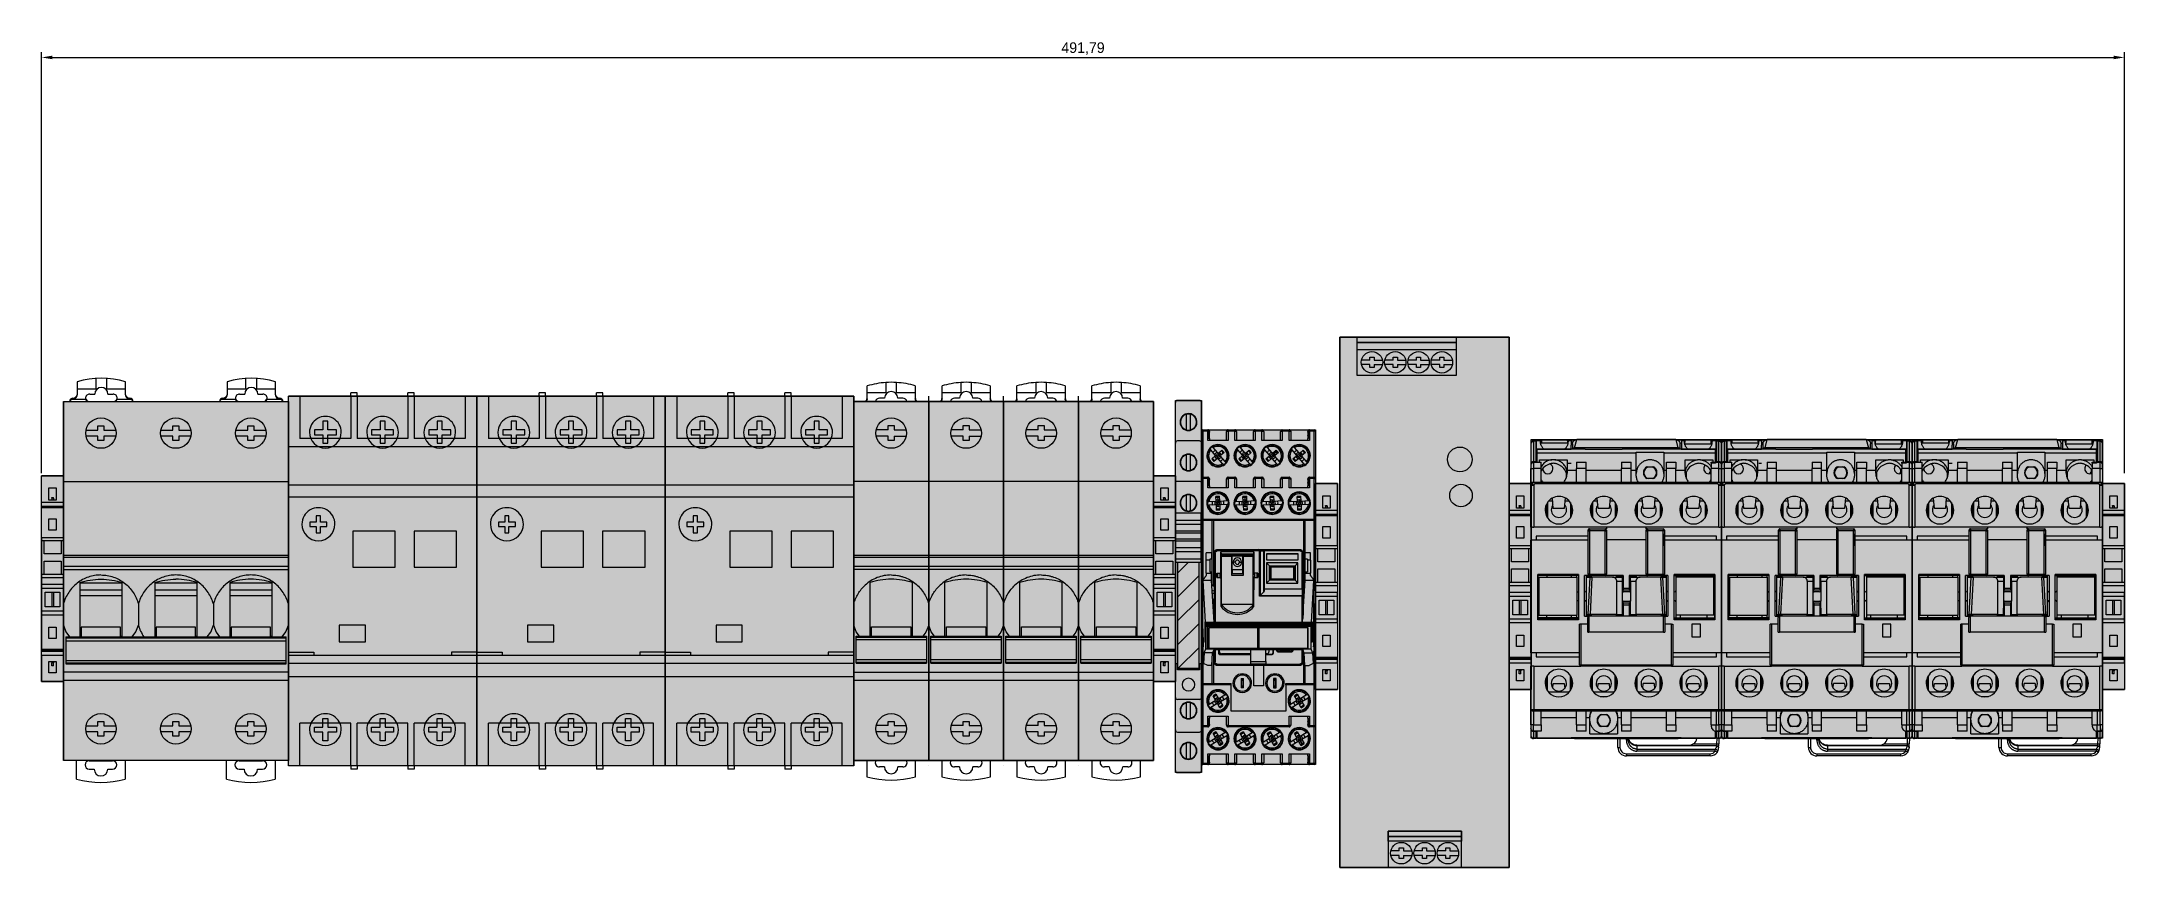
# Model space of a CAD drawing. Extents: x -20 to 2016, y -5898 to 916.
# Drawn here: x 287.1 to 778.8, y 695.1 to 890 of the extents above; entities that cross this region are included whole.
import ezdxf

# ---------------------------------------------------------------- set-up
doc = ezdxf.new("R2010")
doc.units = 0
for name, color, linetype in [('Default', 7, 'Continuous'), ('DV1_Default', 7, 'Continuous'), ('DV1_DRAW', 7, 'Continuous'), ('HIDDEN', 7, 'Continuous'), ('MAIN-1', 7, 'Continuous'), ('SYMS', 7, 'Continuous'), ('THICK', 7, 'Continuous')]:
    doc.layers.add(name, color=color, linetype=linetype)
doc.dimstyles.new('ISO-25', dxfattribs={"dimtxt": 2.5, "dimasz": 2.5, "dimexe": 1.25, "dimexo": 0.625, "dimtad": 1, "dimtxsty": 'Standard', "dimcen": 2.5, "dimadec": 0, "dimazin": 0, "dimtfac": 1, "dimtmove": 0, "dimatfit": 3, "dimfxl": 1, "dimarcsym": 0})

msp = doc.modelspace()

# ---------------------------------------------------------------- blocks, each defined once
blk = doc.blocks.new('clipfix_35_5-select__2', base_point=(-147.55, 71.31))
at = {"color": 7, "linetype": 'Continuous'}
for p, q in [((-147.55, 76.46), (-147.55, 71.31)), ((-141.28, 76.46), (-147.55, 76.46)), ((-144.65, 73.03), (-144.65, 74.73)), ((-144.65, 74.73), (-141.75, 74.73)), ((-142.26, 74.08), (-142.39, 74.08)), ((-142.39, 73.68), (-142.39, 74.08)), ((-142.26, 74.08), (-142.26, 73.68)), ((-142.26, 74.08), (-141.75, 74.08)), ((-141.75, 74.73), (-141.75, 74.08)), ((-141.75, 74.08), (-141.75, 73.68)), ((-141.28, 71.31), (-141.28, 76.46)), ((-140.34, 76.46), (-141.28, 76.46)), ((-140.34, 71.31), (-140.34, 76.46)), ((-140.24, 76.46), (-140.34, 76.46)), ((-140.24, 76.46), (-140.24, 71.31)), ((-139.99, 76.46), (-140.24, 76.46)), ((-139.99, 76.46), (-139.99, 71.31)), ((-132.97, 76.46), (-139.99, 76.46)), ((-137.4, 74.73), (-134.7, 74.73)), ((-137.4, 73.03), (-137.4, 74.73)), ((-134.7, 74.73), (-134.7, 73.03)), ((-132.97, 76.46), (-132.25, 76.46)), ((-132.97, 71.31), (-132.97, 76.46)), ((-132.25, 75.88), (-132.25, 76.46)), ((-132.25, 76.46), (-124.25, 76.46)), ((-132.25, 71.88), (-132.25, 75.88)), ((-132.25, 75.88), (-129.1, 75.88)), ((-129.1, 75.88), (-129.1, 71.88)), ((-127.4, 75.88), (-124.25, 75.88)), ((-127.4, 71.88), (-127.4, 75.88)), ((-124.25, 76.46), (-124.25, 75.88)), ((-124.25, 76.46), (-123.53, 76.46)), ((-124.25, 75.88), (-124.25, 71.88)), ((-123.53, 76.46), (-121.86, 76.46)), ((-123.53, 71.31), (-123.53, 76.46)), ((-120.93, 76.46), (-121.86, 76.46)), ((-121.86, 76.46), (-121.86, 71.31)), ((-115.56, 76.46), (-120.93, 76.46)), ((-120.93, 76.46), (-120.93, 71.31)), ((-120.02, 75.63), (-116.57, 75.63)), ((-120.02, 74.08), (-120.02, 75.63)), ((-120.02, 74.08), (-116.57, 74.08)), ((-120.02, 73.68), (-120.02, 74.08)), ((-116.57, 75.63), (-116.57, 74.08)), ((-116.57, 74.08), (-116.57, 73.68)), ((-115.56, 76.46), (-115.56, 71.31)), ((-114.74, 76.46), (-115.56, 76.46)), ((-114.74, 71.31), (-114.74, 76.46)), ((-114.74, 76.46), (-106.51, 76.46)), ((-111.8, 74.73), (-109.1, 74.73)), ((-111.8, 73.03), (-111.8, 74.73)), ((-109.1, 74.73), (-109.1, 73.03)), ((-106.51, 76.46), (-106.51, 71.31)), ((-106.51, 76.46), (-106.25, 76.46)), ((-106.25, 71.31), (-106.25, 76.46)), ((-106.25, 76.46), (-106.15, 76.46)), ((-105.21, 76.46), (-106.15, 76.46)), ((-106.15, 71.31), (-106.15, 76.46)), ((-105.21, 76.46), (-98.95, 76.46)), ((-105.21, 71.31), (-105.21, 76.46)), ((-103.7, 74.08), (-103.7, 74.73)), ((-103.7, 74.73), (-101, 74.73)), ((-103.7, 73.68), (-103.7, 74.08)), ((-103.7, 74.08), (-103.36, 74.08)), ((-103.36, 74.08), (-103.36, 73.68)), ((-102.66, 74.08), (-103.36, 74.08)), ((-102.66, 74.08), (-102.66, 73.68)), ((-101, 74.73), (-101, 73.03)), ((-98.95, 71.31), (-98.95, 76.46)), ((-141.28, 71.31), (-147.55, 71.31)), ((-141.75, 73.03), (-144.65, 73.03)), ((-142.26, 73.68), (-142.39, 73.68)), ((-142.26, 73.68), (-141.75, 73.68)), ((-141.75, 73.68), (-141.75, 73.03)), ((-140.34, 71.31), (-141.28, 71.31)), ((-140.24, 71.31), (-140.34, 71.31)), ((-139.99, 71.31), (-140.24, 71.31)), ((-132.97, 71.31), (-139.99, 71.31)), ((-134.7, 73.03), (-137.4, 73.03)), ((-132.97, 71.31), (-132.25, 71.31)), ((-129.1, 71.88), (-132.25, 71.88)), ((-132.25, 71.31), (-132.25, 71.88)), ((-132.25, 71.31), (-124.25, 71.31)), ((-124.25, 71.88), (-127.4, 71.88)), ((-124.25, 71.88), (-124.25, 71.31)), ((-124.25, 71.31), (-123.53, 71.31)), ((-123.53, 71.31), (-121.86, 71.31)), ((-121.86, 71.31), (-120.93, 71.31)), ((-120.93, 71.31), (-115.56, 71.31)), ((-120.02, 73.68), (-116.57, 73.68)), ((-120.02, 72.13), (-120.02, 73.68)), ((-116.57, 72.13), (-120.02, 72.13)), ((-116.57, 73.68), (-116.57, 72.13)), ((-115.56, 71.31), (-114.74, 71.31)), ((-114.74, 71.31), (-106.51, 71.31)), ((-109.1, 73.03), (-111.8, 73.03)), ((-106.51, 71.31), (-106.25, 71.31)), ((-106.25, 71.31), (-106.15, 71.31)), ((-105.21, 71.31), (-106.15, 71.31)), ((-105.21, 71.31), (-98.95, 71.31)), ((-103.7, 73.68), (-103.36, 73.68)), ((-103.7, 73.03), (-103.7, 73.68)), ((-101, 73.03), (-103.7, 73.03)), ((-102.66, 73.68), (-103.36, 73.68))]:
    blk.add_line(p, q, dxfattribs=at)
blk = doc.blocks.new('SE')
at = {"layer": 'DV1_Default', "linetype": 'Continuous'}
h = blk.add_hatch(dxfattribs=at)
h.set_pattern_fill('LINE', scale=1.25984, angle=45, style=0)
h.paths.add_polyline_path([(55.08, 163.68), (55.08, 138.59), (60.08, 138.59), (60.08, 163.68)])
at = {"layer": 'DV1_Default', "color": 7, "linetype": 'Continuous'}
for p, q in [((60.18, 201.88), (54.98, 201.88)), ((54.48, 191.83), (54.48, 201.38)), ((57.15, 194.93), (57.15, 198.63)), ((58.01, 198.63), (58.01, 194.93)), ((60.68, 191.83), (60.68, 201.38)), ((54.48, 182.28), (54.48, 191.83)), ((60.18, 192.33), (54.98, 192.33)), ((60.68, 182.28), (60.68, 191.83)), ((57.15, 185.38), (57.15, 189.08)), ((58.01, 189.08), (58.01, 185.38)), ((54.48, 174.58), (54.48, 182.28)), ((60.18, 182.78), (54.98, 182.78)), ((60.68, 174.58), (60.68, 182.28)), ((57.15, 175.83), (57.15, 179.53)), ((58.01, 179.53), (58.01, 175.83)), ((54.48, 174.34), (54.48, 174.58)), ((54.48, 172.34), (54.48, 174.34)), ((54.48, 167.84), (54.48, 172.34)), ((54.58, 174.78), (54.58, 175.28)), ((60.58, 175.28), (54.58, 175.28)), ((54.58, 173.61), (54.58, 174.78)), ((54.58, 172.68), (54.58, 173.61)), ((54.58, 173.61), (60.58, 173.61)), ((54.58, 171.13), (54.58, 172.68)), ((54.58, 172.68), (54.58, 172.68)), ((54.58, 172.68), (60.58, 172.68)), ((54.58, 172.68), (60.58, 172.68)), ((60.58, 174.78), (60.58, 175.28)), ((60.58, 173.61), (60.58, 174.78)), ((60.58, 172.68), (60.58, 173.61)), ((60.58, 172.68), (60.58, 172.68)), ((60.58, 171.13), (60.58, 172.68)), ((60.68, 174.34), (60.68, 174.58)), ((60.68, 172.34), (60.68, 174.34)), ((60.68, 167.84), (60.68, 172.34)), ((54.48, 165.34), (54.48, 167.84)), ((54.58, 170.63), (54.58, 171.13)), ((54.58, 171.13), (60.58, 171.13)), ((54.58, 170.63), (54.58, 170.63)), ((54.58, 169.23), (54.58, 170.63)), ((54.58, 170.63), (60.58, 170.63)), ((54.58, 170.63), (60.58, 170.63)), ((54.58, 168.73), (54.58, 169.23)), ((54.58, 169.23), (60.58, 169.23)), ((54.58, 168.73), (54.58, 168.73)), ((54.58, 167.18), (54.58, 168.73)), ((54.58, 168.73), (60.58, 168.73)), ((54.58, 168.73), (60.58, 168.73)), ((60.58, 170.63), (60.58, 171.13)), ((60.58, 170.63), (60.58, 170.63)), ((60.58, 169.23), (60.58, 170.63)), ((60.58, 168.73), (60.58, 169.23)), ((60.58, 168.73), (60.58, 168.73)), ((60.58, 167.18), (60.58, 168.73)), ((60.68, 165.34), (60.68, 167.84)), ((54.48, 139.79), (54.48, 165.34)), ((54.58, 166.25), (54.58, 167.18)), ((54.58, 167.18), (60.58, 167.18)), ((54.58, 164.48), (54.58, 166.25)), ((54.58, 166.25), (60.58, 166.25)), ((54.58, 164.18), (54.58, 164.48)), ((54.58, 164.48), (60.58, 164.48)), ((54.58, 163.68), (54.58, 164.18)), ((54.58, 163.68), (54.58, 163.68)), ((54.58, 163.68), (60.58, 163.68)), ((54.58, 163.68), (60.58, 163.68)), ((60.58, 166.25), (60.58, 167.18)), ((60.58, 164.48), (60.58, 166.25)), ((60.58, 164.18), (60.58, 164.48)), ((60.58, 163.68), (60.58, 164.18)), ((60.58, 163.68), (60.58, 163.68)), ((60.68, 139.79), (60.68, 165.34)), ((54.48, 131.79), (54.48, 139.79)), ((54.48, 139.79), (54.98, 139.79)), ((54.98, 138.29), (54.98, 139.79)), ((60.18, 138.29), (54.98, 138.29)), ((60.18, 139.79), (60.68, 139.79)), ((60.18, 139.79), (60.18, 138.29)), ((60.68, 131.79), (60.68, 139.79)), ((54.48, 124.09), (54.48, 131.79)), ((60.18, 131.29), (54.98, 131.29)), ((57.15, 126.84), (57.15, 130.54)), ((58.01, 130.54), (58.01, 126.84)), ((60.68, 124.09), (60.68, 131.79)), ((54.48, 114.54), (54.48, 124.09)), ((54.98, 123.59), (60.18, 123.59)), ((60.68, 114.54), (60.68, 124.09)), ((57.15, 117.29), (57.15, 120.99)), ((58.01, 120.99), (58.01, 117.29)), ((54.98, 114.04), (60.18, 114.04)), ((60.18, 114.04), (54.98, 114.04)), ((54.98, 114.04), (54.98, 114.04)), ((60.18, 114.04), (60.18, 114.04))]:
    blk.add_line(p, q, dxfattribs=at)
for centre, radius, start, end in [((54.98, 201.38), 0.5, 90, 180), ((60.18, 201.38), 0.5, 0, 90), ((57.58, 196.78), 2, 90, 270), ((57.58, 196.78), 1.9, 103.0803, 180), ((57.58, 196.78), 1.9, 180, 256.9197), ((57.58, 196.78), 1.9, 76.9197, 103.0803), ((57.58, 196.78), 2, 311.749, 90), ((57.58, 196.78), 1.9, 0, 76.9197), ((57.58, 196.78), 1.9, 283.0803, 0), ((54.98, 191.83), 0.5, 90, 180), ((57.58, 196.78), 1.9, 256.9197, 283.0803), ((57.58, 196.78), 2, 270, 311.749), ((60.18, 191.83), 0.5, 0, 90), ((57.58, 187.23), 2, 90, 270), ((57.58, 187.23), 1.9, 103.0803, 180), ((57.58, 187.23), 1.9, 180, 256.9197), ((57.58, 187.23), 1.9, 76.9197, 103.0803), ((57.58, 187.23), 2, 270, 90), ((57.58, 187.23), 1.9, 0, 76.9197), ((57.58, 187.23), 1.9, 283.0803, 0), ((54.98, 182.28), 0.5, 90, 180), ((57.58, 187.23), 1.9, 256.9197, 283.0803), ((60.18, 182.28), 0.5, 0, 90), ((57.58, 177.68), 2, 90, 270), ((57.58, 177.68), 1.9, 103.0803, 180), ((57.58, 177.68), 1.9, 180, 256.9197), ((57.58, 177.68), 1.9, 76.9197, 103.0803), ((57.58, 177.68), 2, 270, 90), ((57.58, 177.68), 1.9, 0, 76.9197), ((57.58, 177.68), 1.9, 283.0803, 0), ((57.58, 177.68), 1.9, 256.9197, 283.0803), ((57.58, 134.79), 1.5, 0, 180), ((57.58, 134.79), 1.5, 180, 270), ((57.58, 134.79), 1.5, 270, 0), ((54.98, 131.79), 0.5, 180, 270), ((57.58, 128.69), 2, 90, 270), ((57.58, 128.69), 1.9, 103.0803, 180), ((57.58, 128.69), 1.9, 180, 256.9197), ((57.58, 128.69), 1.9, 76.9197, 103.0803), ((57.58, 128.69), 2, 270, 90), ((57.58, 128.69), 1.9, 0, 76.9197), ((57.58, 128.69), 1.9, 283.0803, 0), ((60.18, 131.79), 0.5, 270, 0), ((54.98, 124.09), 0.5, 180, 270), ((57.58, 128.69), 1.9, 256.9197, 283.0803), ((60.18, 124.09), 0.5, 270, 0), ((57.58, 119.14), 2, 90, 270), ((57.58, 119.14), 1.9, 103.0803, 180), ((57.58, 119.14), 1.9, 180, 256.9197), ((57.58, 119.14), 1.9, 76.9197, 103.0803), ((57.58, 119.14), 2, 270, 90), ((57.58, 119.14), 1.9, 0, 76.9197), ((57.58, 119.14), 1.9, 283.0803, 0), ((54.98, 114.54), 0.5, 180, 270), ((54.98, 114.54), 0.5, 180, 270), ((57.58, 119.14), 1.9, 256.9197, 283.0803), ((60.18, 114.54), 0.5, 270, 0), ((60.18, 114.54), 0.5, 270, 0)]:
    blk.add_arc(centre, radius, start, end, dxfattribs=at)
at = {"layer": 'DV1_DRAW', "color": 7, "linetype": 'Continuous'}
for p, q in [((55.08, 138.59), (55.08, 163.68)), ((60.08, 138.59), (60.08, 163.68)), ((60.08, 138.59), (55.08, 138.59))]:
    blk.add_line(p, q, dxfattribs=at)
blk = doc.blocks.new('*D42')
at = {"layer": 'Defpoints', "color": 0, "transparency": 16777216}
for p in [(778.84, 886.31), (287.05, 787.56), (778.84, 787.56)]:
    blk.add_point(p, dxfattribs=at)
at = {"layer": 'SYMS', "color": 0, "lineweight": -2, "transparency": 16777216}
for p, q in [((287.05, 788.19), (287.05, 887.56)), ((289.55, 886.31), (776.34, 886.31)), ((778.84, 788.19), (778.84, 887.56))]:
    blk.add_line(p, q, dxfattribs=at)
at = {"layer": 'SYMS', "color": 0, "transparency": 16777216}
for points in [[(289.55, 886.73), (289.55, 885.89), (287.05, 886.31)], [(776.34, 886.73), (776.34, 885.89), (778.84, 886.31)]]:
    blk.add_solid(points, dxfattribs=at)
at = {"layer": 'SYMS', "color": 0, "transparency": 16777216, "insert": (532.95, 888.39), "char_height": 2.5, "attachment_point": 5}
blk.add_mtext('491,79', dxfattribs=at)

# ---------------------------------------------------------------- dimensions: what is measured, and where the dimension line sits
at = {"layer": 'SYMS'}
dim = msp.add_linear_dim(base=(778.8389, 886.3104), p1=(287.0536, 787.5627), p2=(778.8389, 787.5627), dimstyle='ISO-25', dxfattribs=at)
dim.commit()
dim.dimension.update_dxf_attribs({"geometry": '*D42', "text_midpoint": (532.9462, 888.3937)})

# ---------------------------------------------------------------- hatches: boundary and pattern name
at = {"layer": 'SYMS', "true_color": 0x636466}
h = msp.add_hatch(color=251, dxfattribs=at)
h.dxf.hatch_style = 1
h.paths.add_polyline_path([(593.584, 695.105), (633.584, 695.105), (633.584, 820.305), (593.584, 820.305)])
h = msp.add_hatch(color=251, dxfattribs=at)
h.dxf.hatch_style = 1
h.paths.add_polyline_path([(345.304, 805.108), (292.204, 805.108), (292.204, 720.308), (345.304, 720.308)])
h = msp.add_hatch(color=251, dxfattribs=at)
h.dxf.hatch_style = 1
h.paths.add_polyline_path([(345.304, 719.108), (389.804, 719.108), (389.804, 806.308), (345.304, 806.308)])
h = msp.add_hatch(color=251, dxfattribs=at)
h.dxf.hatch_style = 1
h.paths.add_polyline_path([(389.804, 719.108), (434.304, 719.108), (434.304, 806.308), (389.804, 806.308)])
h = msp.add_hatch(color=251, dxfattribs=at)
h.dxf.hatch_style = 1
h.paths.add_polyline_path([(434.304, 719.108), (478.804, 719.108), (478.804, 806.308), (434.304, 806.308)])
h = msp.add_hatch(color=251, dxfattribs=at)
h.dxf.hatch_style = 1
h.paths.add_polyline_path([(496.504, 805.108), (478.804, 805.108), (478.804, 720.308), (496.504, 720.308)])
h = msp.add_hatch(color=251, dxfattribs=at)
h.dxf.hatch_style = 1
h.paths.add_polyline_path([(514.204, 805.108), (496.504, 805.108), (496.504, 720.308), (514.204, 720.308)])
h = msp.add_hatch(color=251, dxfattribs=at)
h.dxf.hatch_style = 1
h.paths.add_polyline_path([(531.904, 805.108), (514.204, 805.108), (514.204, 720.308), (531.904, 720.308)])
h = msp.add_hatch(color=251, dxfattribs=at)
h.dxf.hatch_style = 1
h.paths.add_polyline_path([(549.604, 805.108), (531.904, 805.108), (531.904, 720.308), (549.604, 720.308)])
h = msp.add_hatch(color=251, dxfattribs=at)
h.dxf.hatch_style = 1
h.paths.add_polyline_path([(560.959, 805.331), (554.754, 805.331), (554.754, 717.489), (560.959, 717.489)])
h = msp.add_hatch(color=251, dxfattribs=at)
h.dxf.hatch_style = 1
h.paths.add_polyline_path([(560.959, 719.385), (587.859, 719.385), (587.859, 798.385), (560.959, 798.385)])
h = msp.add_hatch(color=251, dxfattribs=at)
h.dxf.hatch_style = 1
h.paths.add_polyline_path([(638.734, 725.585), (683.711, 725.585), (683.711, 796.085), (638.734, 796.085)])
h = msp.add_hatch(color=251, dxfattribs=at)
h.dxf.hatch_style = 1
h.paths.add_polyline_path([(683.722, 725.585), (728.7, 725.585), (728.7, 796.085), (683.722, 796.085)])
h = msp.add_hatch(color=251, dxfattribs=at)
h.dxf.hatch_style = 1
h.paths.add_polyline_path([(728.711, 725.585), (773.689, 725.585), (773.689, 796.085), (728.711, 796.085)])
h = msp.add_hatch(color=251, dxfattribs=at)
h.dxf.hatch_style = 1
h.paths.add_polyline_path([(292.204, 787.563), (287.054, 787.563), (287.054, 738.963), (292.204, 738.963)])
h = msp.add_hatch(color=251, dxfattribs=at)
h.dxf.hatch_style = 1
h.paths.add_polyline_path([(554.754, 787.563), (549.604, 787.563), (549.604, 738.963), (554.754, 738.963)])
h = msp.add_hatch(color=251, dxfattribs=at)
h.dxf.hatch_style = 1
h.paths.add_polyline_path([(593.009, 785.689), (587.859, 785.689), (587.859, 737.089), (593.009, 737.089)])
h = msp.add_hatch(color=251, dxfattribs=at)
h.dxf.hatch_style = 1
h.paths.add_polyline_path([(638.734, 785.689), (633.584, 785.689), (633.584, 737.089), (638.734, 737.089)])
h = msp.add_hatch(color=251, dxfattribs=at)
h.dxf.hatch_style = 1
h.paths.add_polyline_path([(778.839, 785.689), (773.689, 785.689), (773.689, 737.089), (778.839, 737.089)])

# ---------------------------------------------------------------- linework, layer by layer
at = {"color": 7, "linetype": 'Continuous'}
for p, q in [((600.685, 814.872), (598.697, 814.872)), ((600.685, 813.815), (598.697, 813.815)), ((600.685, 814.872), (600.685, 815.576)), ((600.685, 815.576), (601.671, 815.576)), ((600.685, 813.11), (600.685, 813.815)), ((601.671, 813.11), (600.685, 813.11)), ((601.671, 815.576), (601.671, 814.872)), ((601.671, 814.872), (603.659, 814.872)), ((601.671, 813.815), (601.671, 813.11)), ((601.671, 813.815), (603.659, 813.815)), ((606.185, 814.872), (604.197, 814.872)), ((606.185, 813.815), (604.197, 813.815)), ((606.185, 814.872), (606.185, 815.576)), ((606.185, 815.576), (607.171, 815.576)), ((606.185, 813.11), (606.185, 813.815)), ((607.171, 813.11), (606.185, 813.11)), ((607.171, 815.576), (607.171, 814.872)), ((607.171, 814.872), (609.159, 814.872)), ((607.171, 813.815), (607.171, 813.11)), ((607.171, 813.815), (609.159, 813.815)), ((611.685, 814.872), (609.697, 814.872)), ((611.685, 813.815), (609.697, 813.815)), ((611.685, 814.872), (611.685, 815.576)), ((611.685, 815.576), (612.671, 815.576)), ((611.685, 813.11), (611.685, 813.815)), ((612.671, 813.11), (611.685, 813.11)), ((612.671, 815.576), (612.671, 814.872)), ((612.671, 814.872), (614.659, 814.872)), ((612.671, 813.815), (612.671, 813.11)), ((612.671, 813.815), (614.659, 813.815)), ((617.185, 814.872), (615.197, 814.872)), ((617.185, 813.815), (615.197, 813.815)), ((617.185, 814.872), (617.185, 815.576)), ((617.185, 815.576), (618.171, 815.576)), ((617.185, 813.11), (617.185, 813.815)), ((618.171, 813.11), (617.185, 813.11)), ((618.171, 815.576), (618.171, 814.872)), ((618.171, 814.872), (620.159, 814.872)), ((618.171, 813.815), (618.171, 813.11)), ((618.171, 813.815), (620.159, 813.815)), ((295.454, 809.707), (295.454, 806.638)), ((295.454, 808.072), (299.904, 808.072)), ((298.404, 806.838), (299.604, 806.838)), ((299.904, 808.072), (299.904, 810.53)), ((302.404, 810.533), (302.404, 808.072)), ((302.404, 808.072), (306.854, 808.072)), ((302.704, 806.838), (303.904, 806.838)), ((306.854, 806.638), (306.854, 809.72)), ((330.854, 809.707), (330.854, 806.638)), ((330.854, 808.072), (335.304, 808.072)), ((333.804, 806.838), (335.004, 806.838)), ((335.304, 808.072), (335.304, 810.53)), ((337.804, 810.533), (337.804, 808.072)), ((337.804, 808.072), (342.254, 808.072)), ((338.104, 806.838), (339.304, 806.838)), ((342.254, 806.638), (342.254, 809.72)), ((481.954, 807.11), (481.954, 808.745)), ((486.404, 807.11), (481.954, 807.11)), ((481.954, 805.675), (481.954, 807.108)), ((486.404, 809.568), (486.404, 807.11)), ((488.904, 807.11), (488.904, 809.571)), ((493.354, 807.11), (488.904, 807.11)), ((493.354, 808.758), (493.354, 807.11)), ((493.354, 807.108), (493.354, 805.675)), ((499.654, 807.11), (499.654, 808.745)), ((504.104, 807.11), (499.654, 807.11)), ((499.654, 805.675), (499.654, 807.108)), ((504.104, 809.568), (504.104, 807.11)), ((506.604, 807.11), (506.604, 809.571)), ((511.054, 807.11), (506.604, 807.11)), ((511.054, 808.758), (511.054, 807.11)), ((511.054, 807.108), (511.054, 805.675)), ((517.354, 807.11), (517.354, 808.745)), ((521.804, 807.11), (517.354, 807.11)), ((517.354, 805.675), (517.354, 807.108)), ((521.804, 809.568), (521.804, 807.11)), ((524.304, 807.11), (524.304, 809.571)), ((528.754, 807.11), (524.304, 807.11)), ((528.754, 808.758), (528.754, 807.11)), ((528.754, 807.108), (528.754, 805.675)), ((535.054, 807.11), (535.054, 808.745)), ((539.504, 807.11), (535.054, 807.11)), ((535.054, 805.675), (535.054, 807.108)), ((539.504, 809.568), (539.504, 807.11)), ((542.004, 807.11), (542.004, 809.571)), ((546.454, 807.11), (542.004, 807.11)), ((546.454, 808.758), (546.454, 807.11)), ((546.454, 807.108), (546.454, 805.675)), ((292.204, 805.108), (292.204, 720.308)), ((292.204, 805.108), (345.304, 805.108)), ((294.236, 805.605), (297.43, 805.605)), ((294.454, 805.865), (294.454, 805.635)), ((297.404, 805.836), (297.404, 805.835)), ((304.877, 805.605), (308.071, 805.605)), ((307.854, 805.865), (307.853, 805.635)), ((329.636, 805.605), (332.83, 805.605)), ((329.854, 805.865), (329.854, 805.635)), ((332.804, 805.836), (332.804, 805.835)), ((340.277, 805.605), (343.471, 805.605)), ((343.254, 805.865), (343.253, 805.635)), ((345.304, 720.308), (345.304, 805.108)), ((389.804, 720.308), (389.804, 805.108)), ((434.304, 720.308), (434.304, 805.108)), ((478.804, 720.308), (478.804, 805.108)), ((496.504, 805.108), (478.804, 805.108)), ((486.104, 805.876), (484.904, 805.876)), ((490.404, 805.876), (489.204, 805.876)), ((496.504, 720.308), (496.504, 805.108)), ((496.504, 720.308), (496.504, 805.108)), ((514.204, 805.108), (496.504, 805.108)), ((503.804, 805.876), (502.604, 805.876)), ((508.104, 805.876), (506.904, 805.876)), ((514.204, 720.308), (514.204, 805.108)), ((514.204, 720.308), (514.204, 805.108)), ((531.904, 805.108), (514.204, 805.108)), ((521.504, 805.876), (520.304, 805.876)), ((525.804, 805.876), (524.604, 805.876)), ((531.904, 720.308), (531.904, 805.108)), ((531.904, 720.308), (531.904, 805.108)), ((549.604, 805.108), (531.904, 805.108)), ((539.204, 805.876), (538.004, 805.876)), ((543.504, 805.876), (542.304, 805.876)), ((549.604, 720.308), (549.604, 805.108)), ((297.522, 798.327), (300.354, 798.327)), ((300.354, 796.927), (297.522, 796.927)), ((300.354, 798.327), (300.354, 799.348)), ((300.354, 799.348), (301.754, 799.348)), ((300.354, 795.907), (300.354, 796.927)), ((301.754, 799.348), (301.754, 798.327)), ((301.754, 798.327), (304.585, 798.327)), ((301.754, 796.927), (301.754, 795.907)), ((304.585, 796.927), (301.754, 796.927)), ((315.222, 798.327), (318.054, 798.327)), ((318.054, 796.927), (315.222, 796.927)), ((318.054, 798.327), (318.054, 799.348)), ((318.054, 799.348), (319.454, 799.348)), ((318.054, 795.907), (318.054, 796.927)), ((319.454, 799.348), (319.454, 798.327)), ((319.454, 798.327), (322.285, 798.327)), ((319.454, 796.927), (319.454, 795.907)), ((322.285, 796.927), (319.454, 796.927)), ((332.922, 798.327), (335.754, 798.327)), ((335.754, 796.927), (332.922, 796.927)), ((335.754, 798.327), (335.754, 799.348)), ((335.754, 799.348), (337.154, 799.348)), ((335.754, 795.907), (335.754, 796.927)), ((337.154, 799.348), (337.154, 798.327)), ((337.154, 798.327), (339.985, 798.327)), ((337.154, 796.927), (337.154, 795.907)), ((339.985, 796.927), (337.154, 796.927)), ((486.954, 798.377), (484.133, 798.377)), ((486.954, 796.877), (484.133, 796.877)), ((486.954, 798.377), (486.954, 799.377)), ((486.954, 799.377), (488.354, 799.377)), ((486.954, 795.877), (486.954, 796.877)), ((488.354, 799.377), (488.354, 798.377)), ((488.354, 798.377), (491.175, 798.377)), ((488.354, 796.877), (488.354, 795.877)), ((488.354, 796.877), (491.175, 796.877)), ((504.654, 798.377), (501.833, 798.377)), ((504.654, 796.877), (501.833, 796.877)), ((504.654, 798.377), (504.654, 799.377)), ((504.654, 799.377), (506.054, 799.377)), ((504.654, 795.877), (504.654, 796.877)), ((506.054, 799.377), (506.054, 798.377)), ((506.054, 798.377), (508.875, 798.377)), ((506.054, 796.877), (506.054, 795.877)), ((506.054, 796.877), (508.875, 796.877)), ((522.354, 798.377), (519.533, 798.377)), ((522.354, 796.877), (519.533, 796.877)), ((522.354, 798.377), (522.354, 799.377)), ((522.354, 799.377), (523.754, 799.377)), ((522.354, 795.877), (522.354, 796.877)), ((523.754, 799.377), (523.754, 798.377)), ((523.754, 798.377), (526.575, 798.377)), ((523.754, 796.877), (523.754, 795.877)), ((523.754, 796.877), (526.575, 796.877)), ((540.054, 798.377), (537.233, 798.377)), ((540.054, 796.877), (537.233, 796.877)), ((540.054, 798.377), (540.054, 799.377)), ((540.054, 799.377), (541.454, 799.377)), ((540.054, 795.877), (540.054, 796.877)), ((541.454, 799.377), (541.454, 798.377)), ((541.454, 798.377), (544.275, 798.377)), ((541.454, 796.877), (541.454, 795.877)), ((541.454, 796.877), (544.275, 796.877)), ((301.754, 795.907), (300.354, 795.907)), ((319.454, 795.907), (318.054, 795.907)), ((337.154, 795.907), (335.754, 795.907)), ((488.354, 795.877), (486.954, 795.877)), ((506.054, 795.877), (504.654, 795.877)), ((523.754, 795.877), (522.354, 795.877)), ((541.454, 795.877), (540.054, 795.877)), ((292.204, 786.209), (345.304, 786.209)), ((496.504, 786.209), (478.804, 786.209)), ((514.204, 786.209), (496.504, 786.209)), ((531.904, 786.209), (514.204, 786.209)), ((549.604, 786.209), (531.904, 786.209)), ((345.304, 768.706), (292.204, 768.706)), ((292.204, 768.306), (345.304, 768.306)), ((496.504, 768.706), (478.804, 768.706)), ((478.804, 768.306), (496.504, 768.306)), ((514.204, 768.706), (496.504, 768.706)), ((496.504, 768.306), (514.204, 768.306)), ((531.904, 768.706), (514.204, 768.706)), ((514.204, 768.306), (531.904, 768.306)), ((549.604, 768.706), (531.904, 768.706)), ((531.904, 768.306), (549.604, 768.306)), ((292.204, 766.206), (345.304, 766.206)), ((292.204, 765.412), (345.304, 765.412)), ((296.054, 762.349), (296.054, 749.538)), ((306.054, 749.538), (306.054, 762.349)), ((313.754, 762.349), (313.754, 749.538)), ((323.754, 749.538), (323.754, 762.349)), ((331.454, 762.349), (331.454, 749.538)), ((341.454, 749.538), (341.454, 762.349)), ((478.804, 766.204), (496.504, 766.204)), ((496.504, 765.412), (478.804, 765.412)), ((482.654, 749.645), (482.654, 762.349)), ((492.654, 749.645), (492.654, 762.349)), ((496.504, 766.204), (514.204, 766.204)), ((514.204, 765.412), (496.504, 765.412)), ((500.354, 749.645), (500.354, 762.349)), ((510.354, 749.645), (510.354, 762.349)), ((514.204, 766.204), (531.904, 766.204)), ((531.904, 765.412), (514.204, 765.412)), ((518.054, 749.645), (518.054, 762.349)), ((528.054, 749.645), (528.054, 762.349)), ((531.904, 766.204), (549.604, 766.204)), ((549.604, 765.412), (531.904, 765.412)), ((535.754, 749.645), (535.754, 762.349)), ((545.754, 749.645), (545.754, 762.349)), ((306.054, 762.204), (296.054, 762.204)), ((296.054, 760.631), (306.054, 760.631)), ((306.054, 759.191), (296.054, 759.191)), ((323.754, 762.204), (313.754, 762.204)), ((313.754, 760.631), (323.754, 760.631)), ((323.754, 759.191), (313.754, 759.191)), ((341.454, 762.204), (331.454, 762.204)), ((331.454, 760.631), (341.454, 760.631)), ((341.454, 759.191), (331.454, 759.191)), ((309.904, 757.286), (309.904, 752.285)), ((327.604, 757.286), (327.604, 752.285)), ((292.754, 749.538), (292.754, 743.165)), ((292.754, 749.538), (344.754, 749.538)), ((344.754, 749.185), (292.754, 749.185)), ((292.754, 748.602), (344.754, 748.602)), ((296.404, 749.617), (296.054, 749.617)), ((296.404, 751.789), (296.404, 749.538)), ((305.704, 751.789), (296.404, 751.789)), ((305.704, 749.538), (305.704, 751.789)), ((306.054, 749.617), (305.704, 749.617)), ((314.104, 749.617), (313.754, 749.617)), ((323.404, 751.789), (314.104, 751.789)), ((314.104, 751.789), (314.104, 749.538)), ((323.404, 749.538), (323.404, 751.789)), ((323.754, 749.617), (323.404, 749.617)), ((331.804, 749.617), (331.454, 749.617)), ((341.104, 751.789), (331.804, 751.789)), ((331.804, 751.789), (331.804, 749.538)), ((341.104, 749.538), (341.104, 751.789)), ((341.454, 749.617), (341.104, 749.617)), ((344.754, 743.165), (344.754, 749.538)), ((479.354, 749.645), (495.954, 749.645)), ((479.354, 743.338), (479.354, 749.645)), ((495.954, 749.356), (479.354, 749.356)), ((495.954, 748.78), (479.354, 748.78)), ((483.004, 751.91), (492.304, 751.91)), ((483.004, 749.645), (483.004, 751.91)), ((492.304, 751.91), (492.304, 749.645)), ((495.954, 749.645), (495.954, 743.338)), ((497.054, 749.645), (513.654, 749.645)), ((497.054, 743.338), (497.054, 749.645)), ((513.654, 749.356), (497.054, 749.356)), ((513.654, 748.78), (497.054, 748.78)), ((500.704, 751.91), (510.004, 751.91)), ((500.704, 749.645), (500.704, 751.91)), ((510.004, 751.91), (510.004, 749.645)), ((513.654, 749.645), (513.654, 743.338)), ((514.754, 749.645), (531.354, 749.645)), ((514.754, 743.338), (514.754, 749.645)), ((531.354, 749.356), (514.754, 749.356)), ((531.354, 748.78), (514.754, 748.78)), ((518.404, 751.91), (527.704, 751.91)), ((518.404, 749.645), (518.404, 751.91)), ((527.704, 751.91), (527.704, 749.645)), ((531.354, 749.645), (531.354, 743.338)), ((532.454, 749.645), (549.054, 749.645)), ((532.454, 743.338), (532.454, 749.645)), ((549.054, 749.356), (532.454, 749.356)), ((549.054, 748.78), (532.454, 748.78)), ((536.104, 751.91), (545.404, 751.91)), ((536.104, 749.645), (536.104, 751.91)), ((545.404, 751.91), (545.404, 749.645)), ((549.054, 749.645), (549.054, 743.338)), ((292.754, 743.952), (344.754, 743.952)), ((344.754, 743.34), (292.754, 743.34)), ((292.754, 743.165), (344.754, 743.165)), ((479.354, 744.146), (495.954, 744.146)), ((479.354, 743.528), (495.954, 743.528)), ((479.354, 743.338), (495.954, 743.338)), ((497.054, 744.146), (513.654, 744.146)), ((497.054, 743.528), (513.654, 743.528)), ((497.054, 743.338), (513.654, 743.338)), ((514.754, 744.146), (531.354, 744.146)), ((514.754, 743.528), (531.354, 743.528)), ((514.754, 743.338), (531.354, 743.338)), ((532.454, 744.146), (549.054, 744.146)), ((532.454, 743.528), (549.054, 743.528)), ((532.454, 743.338), (549.054, 743.338)), ((345.304, 741.209), (292.204, 741.209)), ((345.304, 739.197), (292.204, 739.197)), ((478.804, 741.209), (496.504, 741.209)), ((496.504, 739.197), (478.804, 739.197)), ((496.504, 741.209), (514.204, 741.209)), ((514.204, 739.197), (496.504, 739.197)), ((514.204, 741.209), (531.904, 741.209)), ((531.904, 739.197), (514.204, 739.197)), ((531.904, 741.209), (549.604, 741.209)), ((549.604, 739.197), (531.904, 739.197)), ((297.522, 728.508), (300.354, 728.508)), ((300.354, 729.528), (301.754, 729.528)), ((300.354, 728.508), (300.354, 729.528)), ((301.754, 729.528), (301.754, 728.508)), ((301.754, 728.508), (304.585, 728.508)), ((315.222, 728.508), (318.054, 728.508)), ((318.054, 729.528), (319.454, 729.528)), ((318.054, 728.508), (318.054, 729.528)), ((319.454, 729.528), (319.454, 728.508)), ((319.454, 728.508), (322.285, 728.508)), ((332.922, 728.508), (335.754, 728.508)), ((335.754, 729.528), (337.154, 729.528)), ((335.754, 728.508), (335.754, 729.528)), ((337.154, 729.528), (337.154, 728.508)), ((337.154, 728.508), (339.985, 728.508)), ((486.954, 728.558), (484.133, 728.558)), ((486.954, 729.558), (488.354, 729.558)), ((486.954, 728.558), (486.954, 729.558)), ((488.354, 729.558), (488.354, 728.558)), ((488.354, 728.558), (491.175, 728.558)), ((504.654, 728.558), (501.833, 728.558)), ((504.654, 729.558), (506.054, 729.558)), ((504.654, 728.558), (504.654, 729.558)), ((506.054, 729.558), (506.054, 728.558)), ((506.054, 728.558), (508.875, 728.558)), ((522.354, 728.558), (519.533, 728.558)), ((522.354, 729.558), (523.754, 729.558)), ((522.354, 728.558), (522.354, 729.558)), ((523.754, 729.558), (523.754, 728.558)), ((523.754, 728.558), (526.575, 728.558)), ((540.054, 728.558), (537.233, 728.558)), ((540.054, 729.558), (541.454, 729.558)), ((540.054, 728.558), (540.054, 729.558)), ((541.454, 729.558), (541.454, 728.558)), ((541.454, 728.558), (544.275, 728.558)), ((300.354, 727.108), (297.522, 727.108)), ((300.354, 726.088), (300.354, 727.108)), ((301.754, 726.088), (300.354, 726.088)), ((304.585, 727.108), (301.754, 727.108)), ((301.754, 727.108), (301.754, 726.088)), ((318.054, 727.108), (315.222, 727.108)), ((318.054, 726.088), (318.054, 727.108)), ((319.454, 726.088), (318.054, 726.088)), ((322.285, 727.108), (319.454, 727.108)), ((319.454, 727.108), (319.454, 726.088)), ((335.754, 727.108), (332.922, 727.108)), ((335.754, 726.088), (335.754, 727.108)), ((337.154, 726.088), (335.754, 726.088)), ((339.985, 727.108), (337.154, 727.108)), ((337.154, 727.108), (337.154, 726.088)), ((486.954, 727.058), (484.133, 727.058)), ((486.954, 726.058), (486.954, 727.058)), ((488.354, 726.058), (486.954, 726.058)), ((488.354, 727.058), (491.175, 727.058)), ((488.354, 727.058), (488.354, 726.058)), ((504.654, 727.058), (501.833, 727.058)), ((504.654, 726.058), (504.654, 727.058)), ((506.054, 726.058), (504.654, 726.058)), ((506.054, 727.058), (508.875, 727.058)), ((506.054, 727.058), (506.054, 726.058)), ((522.354, 727.058), (519.533, 727.058)), ((522.354, 726.058), (522.354, 727.058)), ((523.754, 726.058), (522.354, 726.058)), ((523.754, 727.058), (526.575, 727.058)), ((523.754, 727.058), (523.754, 726.058)), ((540.054, 727.058), (537.233, 727.058)), ((540.054, 726.058), (540.054, 727.058)), ((541.454, 726.058), (540.054, 726.058)), ((541.454, 727.058), (544.275, 727.058)), ((541.454, 727.058), (541.454, 726.058)), ((345.304, 720.308), (292.204, 720.308)), ((295.304, 715.935), (295.304, 720.308)), ((298.304, 720.27), (303.804, 720.27)), ((298.304, 718.27), (299.454, 718.27)), ((302.654, 718.27), (303.804, 718.27)), ((306.804, 720.308), (306.804, 715.935)), ((330.704, 715.935), (330.704, 720.308)), ((333.704, 720.27), (339.204, 720.27)), ((333.704, 718.27), (334.854, 718.27)), ((338.054, 718.27), (339.204, 718.27)), ((342.204, 720.308), (342.204, 715.935)), ((478.804, 720.308), (496.504, 720.308)), ((481.904, 720.308), (481.904, 716.473)), ((486.054, 718.808), (484.904, 718.808)), ((490.404, 718.808), (489.254, 718.808)), ((493.404, 716.473), (493.404, 720.308)), ((496.504, 720.308), (514.204, 720.308)), ((499.604, 720.308), (499.604, 716.473)), ((503.754, 718.808), (502.604, 718.808)), ((508.104, 718.808), (506.954, 718.808)), ((511.104, 716.473), (511.104, 720.308)), ((514.204, 720.308), (531.904, 720.308)), ((517.304, 720.308), (517.304, 716.473)), ((521.454, 718.808), (520.304, 718.808)), ((525.804, 718.808), (524.654, 718.808)), ((528.804, 716.473), (528.804, 720.308)), ((531.904, 720.308), (549.604, 720.308)), ((535.004, 720.308), (535.004, 716.473)), ((539.154, 718.808), (538.004, 718.808)), ((543.504, 718.808), (542.354, 718.808)), ((546.504, 716.473), (546.504, 720.308)), ((607.61, 698.974), (605.622, 698.974)), ((607.61, 698.974), (607.61, 699.679)), ((607.61, 699.679), (608.596, 699.679)), ((608.596, 699.679), (608.596, 698.974)), ((608.596, 698.974), (610.584, 698.974)), ((613.11, 698.974), (611.122, 698.974)), ((613.11, 698.974), (613.11, 699.679)), ((613.11, 699.679), (614.096, 699.679)), ((614.096, 699.679), (614.096, 698.974)), ((614.096, 698.974), (616.084, 698.974)), ((618.61, 698.974), (616.622, 698.974)), ((618.61, 698.974), (618.61, 699.679)), ((618.61, 699.679), (619.596, 699.679)), ((619.596, 699.679), (619.596, 698.974)), ((619.596, 698.974), (621.584, 698.974)), ((607.61, 697.917), (605.622, 697.917)), ((607.61, 697.212), (607.61, 697.917)), ((608.596, 697.212), (607.61, 697.212)), ((608.596, 697.917), (608.596, 697.212)), ((608.596, 697.917), (610.584, 697.917)), ((613.11, 697.917), (611.122, 697.917)), ((613.11, 697.212), (613.11, 697.917)), ((614.096, 697.212), (613.11, 697.212)), ((614.096, 697.917), (614.096, 697.212)), ((614.096, 697.917), (616.084, 697.917)), ((618.61, 697.917), (616.622, 697.917)), ((618.61, 697.212), (618.61, 697.917)), ((619.596, 697.212), (618.61, 697.212)), ((619.596, 697.917), (619.596, 697.212)), ((619.596, 697.917), (621.584, 697.917))]:
    msp.add_line(p, q, dxfattribs=at)
for points in [[(292.204, 752.285), (292.801, 750.693), (293.654, 749.538)], [(308.456, 749.538), (309.328, 750.737), (309.904, 752.285)], [(326.157, 749.538), (326.981, 750.64), (327.604, 752.285)], [(327.604, 752.285), (328.229, 750.635), (329.05, 749.538)], [(343.857, 749.538), (344.727, 750.736), (345.304, 752.285)], [(480.174, 749.645), (479.391, 750.713), (478.804, 752.285)], [(496.504, 752.285), (495.868, 750.614), (495.138, 749.645)], [(497.874, 749.645), (497.091, 750.713), (496.504, 752.285)], [(514.204, 752.285), (513.568, 750.614), (512.838, 749.645)], [(515.574, 749.645), (514.791, 750.713), (514.204, 752.285)], [(531.904, 752.285), (531.268, 750.614), (530.538, 749.645)], [(533.274, 749.645), (532.491, 750.713), (531.904, 752.285)], [(549.604, 752.285), (548.968, 750.614), (548.238, 749.645)]]:
    msp.add_lwpolyline(points, dxfattribs=at)
for centre, radius in [((601.178, 814.343), 2.537), ((606.678, 814.343), 2.537), ((612.178, 814.343), 2.537), ((617.678, 814.343), 2.537), ((301.054, 797.627), 3.6), ((318.754, 797.627), 3.6), ((336.454, 797.627), 3.6), ((487.654, 797.627), 3.6), ((505.354, 797.627), 3.6), ((523.054, 797.627), 3.6), ((540.754, 797.627), 3.6), ((301.054, 727.808), 3.6), ((318.754, 727.808), 3.6), ((336.454, 727.808), 3.6), ((487.654, 727.808), 3.6), ((505.354, 727.808), 3.6), ((523.054, 727.808), 3.6), ((540.754, 727.808), 3.6), ((608.103, 698.446), 2.537), ((613.603, 698.446), 2.537), ((619.103, 698.446), 2.537)]:
    msp.add_circle(centre, radius, dxfattribs=at)
for centre, radius, start, end in [((294.454, 806.864), 0.999, 269.94789, 347.60912), ((301.175, 791.222), 19.35, 72.93368, 107.19779), ((307.853, 806.864), 0.999, 192.37273, 270.05196), ((329.854, 806.864), 0.999, 269.94789, 347.60912), ((336.575, 791.222), 19.35, 72.93368, 107.19779), ((343.253, 806.864), 0.999, 192.37273, 270.05196), ((487.675, 790.26), 19.35, 93.76682, 107.19779), ((487.675, 790.258), 19.35, 86.35908, 93.76682), ((487.675, 790.26), 19.35, 72.93368, 86.35908), ((505.375, 790.26), 19.35, 93.76682, 107.19779), ((505.375, 790.258), 19.35, 86.35908, 93.76682), ((505.375, 790.26), 19.35, 72.93368, 86.35908), ((523.075, 790.26), 19.35, 93.76682, 107.19779), ((523.075, 790.258), 19.35, 86.35908, 93.76682), ((523.075, 790.26), 19.35, 72.93368, 86.35908), ((540.775, 790.26), 19.35, 93.76682, 107.19779), ((540.775, 790.258), 19.35, 86.35908, 93.76682), ((540.775, 790.26), 19.35, 72.93368, 86.35908), ((294.453, 805.066), 0.799, 89.93431, 176.89795), ((294.453, 804.835), 0.799, 90.03781, 158.92721), ((298.409, 805.836), 1.006, 180.03804, 193.26852), ((298.402, 806.066), 0.999, 192.60964, 262.48509), ((298.401, 805.835), 0.997, 193.35606, 228.0482), ((303.905, 806.066), 0.999, 277.5157, 347.35899), ((303.906, 805.835), 0.997, 311.9518, 346.64389), ((303.898, 805.836), 1.006, 346.73226, 359.96389), ((307.855, 805.066), 0.799, 3.10206, 90.06573), ((307.855, 804.835), 0.799, 21.07286, 89.97782), ((329.853, 805.066), 0.799, 89.93431, 176.89795), ((329.853, 804.835), 0.799, 90.03781, 158.92721), ((333.809, 805.836), 1.006, 180.03804, 193.26852), ((333.802, 806.066), 0.999, 192.60964, 262.48509), ((333.801, 805.835), 0.997, 193.35606, 228.0482), ((339.305, 806.066), 0.999, 277.5157, 347.35899), ((339.306, 805.835), 0.997, 311.9518, 346.64389), ((339.298, 805.836), 1.006, 346.73226, 359.96389), ((343.255, 805.066), 0.799, 3.10206, 90.06573), ((343.255, 804.835), 0.799, 21.07286, 89.97782), ((480.956, 805.901), 0.997, 308.51626, 347.03189), ((480.956, 805.9), 0.997, 347.0631, 359.98494), ((484.905, 804.875), 1, 90.0557, 166.52402), ((490.403, 804.875), 1.001, 13.47391, 89.94427), ((494.351, 805.9), 0.998, 180.01521, 192.87361), ((494.351, 805.901), 0.997, 192.9049, 231.4838), ((498.656, 805.901), 0.997, 308.51626, 347.03189), ((498.656, 805.9), 0.997, 347.0631, 359.98494), ((502.605, 804.875), 1, 90.0557, 166.52402), ((508.103, 804.875), 1.001, 13.47391, 89.94427), ((512.051, 805.9), 0.998, 180.01521, 192.87361), ((512.051, 805.901), 0.997, 192.9049, 231.4838), ((516.356, 805.901), 0.997, 308.51626, 347.03189), ((516.356, 805.9), 0.997, 347.0631, 359.98494), ((520.305, 804.875), 1, 90.0557, 166.52402), ((525.803, 804.875), 1.001, 13.47391, 89.94427), ((529.751, 805.9), 0.998, 180.01521, 192.87361), ((529.751, 805.901), 0.997, 192.9049, 231.4838), ((534.056, 805.901), 0.997, 308.51626, 347.03189), ((534.056, 805.9), 0.997, 347.0631, 359.98494), ((538.005, 804.875), 1, 90.0557, 166.52402), ((543.503, 804.875), 1.001, 13.47391, 89.94427), ((547.451, 805.9), 0.998, 180.01521, 192.87361), ((547.451, 805.901), 0.997, 192.9049, 231.4838), ((318.914, 754.756), 9.343, 195.33232, 214.05482), ((298.304, 719.27), 1, 90, 270), ((301.054, 718.27), 1.6, 180, 0), ((303.804, 719.27), 1, 270, 90), ((333.704, 719.27), 1, 90, 270), ((336.454, 718.27), 1.6, 180, 0), ((339.204, 719.27), 1, 270, 90), ((484.904, 719.808), 1, 149.9964, 270), ((487.654, 718.808), 1.6, 180, 0), ((490.404, 719.808), 1, 270, 30.00379), ((502.604, 719.808), 1, 149.9964, 270), ((505.354, 718.808), 1.6, 180, 0), ((508.104, 719.808), 1, 270, 30.00379), ((520.304, 719.808), 1, 149.9964, 270), ((523.054, 718.808), 1.6, 180, 0), ((525.804, 719.808), 1, 270, 30.00379), ((538.004, 719.808), 1, 149.9964, 270), ((540.754, 718.808), 1.6, 180, 0), ((543.504, 719.808), 1, 270, 30.00379), ((301.054, 737.17), 22, 254.84901, 285.15099), ((336.454, 737.17), 22, 254.84901, 285.15099), ((487.654, 737.708), 22, 254.84901, 285.15099), ((505.354, 737.708), 22, 254.84901, 285.15099), ((523.054, 737.708), 22, 254.84901, 285.15099), ((540.754, 737.708), 22, 254.84901, 285.15099)]:
    msp.add_arc(centre, radius, start, end, dxfattribs=at)
for centre in [(301.154, 806.838), (336.554, 806.838), (487.654, 805.876), (505.354, 805.876), (523.054, 805.876), (540.754, 805.876)]:
    msp.add_ellipse(centre, major_axis=(0, 1.554), ratio=0.9974926, start_param=-1.5707963, end_param=1.5707963, dxfattribs=at)
for points, knots in [([(294.454, 805.635), (294.584, 805.635), (294.847, 805.687), (295.179, 805.911), (295.402, 806.244), (295.454, 806.507), (295.454, 806.638)], [0, 0, 0, 0, 0.2500209, 0.4999737, 0.7499357, 1, 1, 1, 1]), ([(298.403, 806.838), (298.273, 806.838), (298.01, 806.785), (297.677, 806.562), (297.455, 806.229), (297.404, 805.966), (297.404, 805.836)], [0, 0, 0, 0, 0.250033, 0.499987, 0.7499598, 1, 1, 1, 1]), ([(304.904, 805.835), (304.904, 805.965), (304.852, 806.229), (304.63, 806.562), (304.298, 806.785), (304.035, 806.838), (303.904, 806.838)], [0, 0, 0, 0, 0.2500392, 0.5000124, 0.7499668, 1, 1, 1, 1]), ([(306.854, 806.638), (306.854, 806.508), (306.905, 806.244), (307.128, 805.911), (307.46, 805.688), (307.723, 805.635), (307.853, 805.635)], [0, 0, 0, 0, 0.2500524, 0.5000155, 0.7499724, 1, 1, 1, 1]), ([(329.854, 805.635), (329.984, 805.635), (330.247, 805.687), (330.579, 805.911), (330.802, 806.244), (330.854, 806.507), (330.854, 806.638)], [0, 0, 0, 0, 0.2500209, 0.4999737, 0.7499357, 1, 1, 1, 1]), ([(333.803, 806.838), (333.673, 806.838), (333.41, 806.785), (333.077, 806.562), (332.855, 806.229), (332.804, 805.966), (332.804, 805.836)], [0, 0, 0, 0, 0.250033, 0.499987, 0.7499598, 1, 1, 1, 1]), ([(340.304, 805.835), (340.304, 805.965), (340.252, 806.229), (340.03, 806.562), (339.698, 806.785), (339.435, 806.838), (339.304, 806.838)], [0, 0, 0, 0, 0.2500392, 0.5000124, 0.7499668, 1, 1, 1, 1]), ([(342.254, 806.638), (342.254, 806.508), (342.305, 806.244), (342.528, 805.911), (342.86, 805.688), (343.123, 805.635), (343.253, 805.635)], [0, 0, 0, 0, 0.2500524, 0.5000155, 0.7499724, 1, 1, 1, 1]), ([(481.954, 805.676), (481.954, 805.574), (481.923, 805.37), (481.832, 805.185), (481.774, 805.101)], [0, 0, 0, 0, 0.5000393, 1, 1, 1, 1]), ([(493.534, 805.101), (493.476, 805.185), (493.384, 805.37), (493.354, 805.574), (493.354, 805.676)], [0, 0, 0, 0, 0.4999607, 1, 1, 1, 1]), ([(499.654, 805.676), (499.654, 805.574), (499.623, 805.37), (499.532, 805.185), (499.474, 805.101)], [0, 0, 0, 0, 0.5000393, 1, 1, 1, 1]), ([(511.234, 805.101), (511.176, 805.185), (511.084, 805.37), (511.054, 805.574), (511.054, 805.676)], [0, 0, 0, 0, 0.4999607, 1, 1, 1, 1]), ([(517.354, 805.676), (517.354, 805.574), (517.323, 805.37), (517.232, 805.185), (517.174, 805.101)], [0, 0, 0, 0, 0.5000393, 1, 1, 1, 1]), ([(528.934, 805.101), (528.876, 805.185), (528.784, 805.37), (528.754, 805.574), (528.754, 805.676)], [0, 0, 0, 0, 0.4999607, 1, 1, 1, 1]), ([(535.054, 805.676), (535.054, 805.574), (535.023, 805.37), (534.932, 805.185), (534.874, 805.101)], [0, 0, 0, 0, 0.5000393, 1, 1, 1, 1]), ([(546.634, 805.101), (546.576, 805.185), (546.484, 805.37), (546.454, 805.574), (546.454, 805.676)], [0, 0, 0, 0, 0.4999607, 1, 1, 1, 1]), ([(301.054, 764.126), (300.553, 764.126), (299.55, 764.043), (298.089, 763.67), (296.709, 763.061), (295.448, 762.235), (294.338, 761.215), (293.406, 760.03), (292.677, 758.713), (292.336, 757.768), (292.204, 757.286)], [0, 0, 0, 0, 0.1250447, 0.2501073, 0.3751465, 0.5001811, 0.625201, 0.7501804, 0.8751345, 1, 1, 1, 1]), ([(296.054, 762.349), (296.843, 762.607), (298.499, 762.991), (300.192, 763.117), (301.054, 763.117)], [0, 0, 0, 0, 0.4908541, 1, 1, 1, 1]), ([(301.054, 764.126), (301.554, 764.126), (302.557, 764.043), (304.018, 763.67), (305.398, 763.061), (306.659, 762.235), (307.769, 761.215), (308.701, 760.03), (309.43, 758.713), (309.772, 757.768), (309.904, 757.286)], [0, 0, 0, 0, 0.1250471, 0.2501139, 0.3751547, 0.5001919, 0.6252118, 0.7501906, 0.8751389, 1, 1, 1, 1]), ([(301.054, 763.117), (301.915, 763.117), (303.609, 762.991), (305.265, 762.607), (306.054, 762.349)], [0, 0, 0, 0, 0.5091459, 1, 1, 1, 1]), ([(318.754, 764.126), (318.253, 764.126), (317.25, 764.043), (315.789, 763.67), (314.409, 763.061), (313.148, 762.235), (312.038, 761.215), (311.107, 760.03), (310.377, 758.713), (310.036, 757.768), (309.904, 757.286)], [0, 0, 0, 0, 0.1250435, 0.2501077, 0.3751471, 0.5001804, 0.6252009, 0.7501815, 0.8751369, 1, 1, 1, 1]), ([(313.754, 762.349), (314.543, 762.607), (316.199, 762.991), (317.892, 763.117), (318.754, 763.117)], [0, 0, 0, 0, 0.4908541, 1, 1, 1, 1]), ([(327.604, 757.286), (327.472, 757.768), (327.13, 758.713), (326.401, 760.03), (325.469, 761.215), (324.359, 762.235), (323.098, 763.061), (321.718, 763.67), (320.257, 764.043), (319.254, 764.126), (318.754, 764.126)], [0, 0, 0, 0, 0.1248551, 0.2498031, 0.3747884, 0.4998098, 0.6248473, 0.7498772, 0.8749456, 1, 1, 1, 1]), ([(323.754, 762.349), (322.965, 762.607), (321.308, 762.991), (319.615, 763.117), (318.754, 763.117)], [0, 0, 0, 0, 0.4908932, 1, 1, 1, 1]), ([(336.454, 764.126), (335.953, 764.126), (334.95, 764.043), (333.489, 763.67), (332.109, 763.061), (330.848, 762.235), (329.738, 761.215), (328.807, 760.03), (328.077, 758.713), (327.736, 757.768), (327.604, 757.286)], [0, 0, 0, 0, 0.1250426, 0.2501069, 0.3751464, 0.5001797, 0.6252006, 0.7501814, 0.8751366, 1, 1, 1, 1]), ([(336.454, 763.117), (335.592, 763.117), (333.899, 762.991), (332.243, 762.607), (331.454, 762.349)], [0, 0, 0, 0, 0.5091068, 1, 1, 1, 1]), ([(345.304, 757.286), (345.172, 757.768), (344.83, 758.712), (344.101, 760.03), (343.169, 761.215), (342.059, 762.235), (340.798, 763.061), (339.418, 763.67), (337.957, 764.043), (336.954, 764.126), (336.454, 764.126)], [0, 0, 0, 0, 0.1248564, 0.2498074, 0.37479, 0.4998142, 0.6248494, 0.7498804, 0.8749457, 1, 1, 1, 1]), ([(341.454, 762.349), (340.665, 762.607), (339.008, 762.991), (337.315, 763.117), (336.454, 763.117)], [0, 0, 0, 0, 0.4908932, 1, 1, 1, 1]), ([(487.654, 764.126), (487.089, 764.126), (485.957, 764.02), (484.321, 763.546), (482.802, 762.777), (481.899, 762.086), (481.484, 761.704)], [0, 0, 0, 0, 0.249983, 0.4999731, 0.749982, 1, 1, 1, 1]), ([(487.654, 763.117), (486.792, 763.117), (485.099, 762.991), (483.443, 762.607), (482.654, 762.349)], [0, 0, 0, 0, 0.5091459, 1, 1, 1, 1]), ([(487.654, 764.126), (488.154, 764.126), (488.907, 764.063), (489.888, 763.856), (490.848, 763.569), (491.998, 763.061), (493.259, 762.235), (494.37, 761.215), (495.301, 760.03), (496.03, 758.712), (496.372, 757.768), (496.504, 757.286)], [0, 0, 0, 0, 0.1250463, 0.187644, 0.2502092, 0.3752242, 0.5002534, 0.6252622, 0.7502319, 0.8751628, 1, 1, 1, 1]), ([(492.654, 762.349), (491.865, 762.607), (490.209, 762.991), (488.515, 763.117), (487.654, 763.117)], [0, 0, 0, 0, 0.4908541, 1, 1, 1, 1]), ([(505.354, 764.126), (504.789, 764.126), (503.657, 764.02), (502.021, 763.546), (500.502, 762.777), (499.599, 762.086), (499.184, 761.704)], [0, 0, 0, 0, 0.249983, 0.4999731, 0.749982, 1, 1, 1, 1]), ([(505.354, 763.117), (504.492, 763.117), (502.799, 762.991), (501.143, 762.607), (500.354, 762.349)], [0, 0, 0, 0, 0.5091459, 1, 1, 1, 1]), ([(505.354, 764.126), (505.854, 764.126), (506.607, 764.063), (507.588, 763.856), (508.548, 763.569), (509.698, 763.061), (510.959, 762.235), (512.07, 761.215), (513.001, 760.03), (513.73, 758.712), (514.072, 757.768), (514.204, 757.286)], [0, 0, 0, 0, 0.1250463, 0.187644, 0.2502092, 0.3752242, 0.5002534, 0.6252622, 0.7502319, 0.8751628, 1, 1, 1, 1]), ([(510.354, 762.349), (509.565, 762.607), (507.909, 762.991), (506.215, 763.117), (505.354, 763.117)], [0, 0, 0, 0, 0.4908541, 1, 1, 1, 1]), ([(523.054, 764.126), (522.489, 764.126), (521.357, 764.02), (519.721, 763.546), (518.202, 762.777), (517.299, 762.086), (516.884, 761.704)], [0, 0, 0, 0, 0.249983, 0.4999731, 0.749982, 1, 1, 1, 1]), ([(523.054, 763.117), (522.192, 763.117), (520.499, 762.991), (518.843, 762.607), (518.054, 762.349)], [0, 0, 0, 0, 0.5091459, 1, 1, 1, 1]), ([(523.054, 764.126), (523.554, 764.126), (524.307, 764.063), (525.288, 763.856), (526.248, 763.569), (527.398, 763.061), (528.659, 762.235), (529.77, 761.215), (530.701, 760.03), (531.43, 758.712), (531.772, 757.768), (531.904, 757.286)], [0, 0, 0, 0, 0.1250463, 0.187644, 0.2502092, 0.3752242, 0.5002534, 0.6252622, 0.7502319, 0.8751628, 1, 1, 1, 1]), ([(528.054, 762.349), (527.265, 762.607), (525.609, 762.991), (523.915, 763.117), (523.054, 763.117)], [0, 0, 0, 0, 0.4908541, 1, 1, 1, 1]), ([(540.754, 764.126), (540.189, 764.126), (539.057, 764.02), (537.421, 763.546), (535.902, 762.777), (534.999, 762.086), (534.584, 761.704)], [0, 0, 0, 0, 0.249983, 0.4999731, 0.749982, 1, 1, 1, 1]), ([(540.754, 763.117), (539.892, 763.117), (538.199, 762.991), (536.543, 762.607), (535.754, 762.349)], [0, 0, 0, 0, 0.5091459, 1, 1, 1, 1]), ([(540.754, 764.126), (541.254, 764.126), (542.007, 764.063), (542.988, 763.856), (543.948, 763.569), (545.098, 763.061), (546.359, 762.235), (547.47, 761.215), (548.401, 760.03), (549.13, 758.712), (549.472, 757.768), (549.604, 757.286)], [0, 0, 0, 0, 0.1250463, 0.187644, 0.2502092, 0.3752242, 0.5002534, 0.6252622, 0.7502319, 0.8751628, 1, 1, 1, 1]), ([(545.754, 762.349), (544.965, 762.607), (543.309, 762.991), (541.615, 763.117), (540.754, 763.117)], [0, 0, 0, 0, 0.4908541, 1, 1, 1, 1]), ([(478.804, 757.286), (478.919, 757.706), (479.208, 758.531), (479.807, 759.698), (480.564, 760.77), (481.164, 761.408), (481.484, 761.704)], [0, 0, 0, 0, 0.2498032, 0.4998079, 0.7499053, 1, 1, 1, 1]), ([(496.504, 757.286), (496.619, 757.706), (496.908, 758.531), (497.507, 759.698), (498.264, 760.77), (498.864, 761.408), (499.184, 761.704)], [0, 0, 0, 0, 0.2498032, 0.4998079, 0.7499053, 1, 1, 1, 1]), ([(514.204, 757.286), (514.319, 757.706), (514.608, 758.531), (515.207, 759.698), (515.964, 760.77), (516.564, 761.408), (516.884, 761.704)], [0, 0, 0, 0, 0.2498032, 0.4998079, 0.7499053, 1, 1, 1, 1]), ([(531.904, 757.286), (532.019, 757.706), (532.308, 758.531), (532.907, 759.698), (533.664, 760.77), (534.264, 761.408), (534.584, 761.704)], [0, 0, 0, 0, 0.2498032, 0.4998079, 0.7499053, 1, 1, 1, 1])]:
    msp.add_open_spline(points, degree=3, knots=knots, dxfattribs=at)
at = {"layer": 'HIDDEN'}
for p, q in [((360.054, 807.108), (360.054, 807.108)), ((361.554, 807.108), (361.554, 807.108)), ((373.554, 807.108), (373.554, 807.108)), ((375.054, 807.108), (375.054, 807.108)), ((404.554, 807.108), (404.554, 807.108)), ((406.054, 807.108), (406.054, 807.108)), ((418.054, 807.108), (418.054, 807.108)), ((419.554, 807.108), (419.554, 807.108)), ((449.054, 807.108), (449.054, 807.108)), ((450.554, 807.108), (450.554, 807.108)), ((462.554, 807.108), (462.554, 807.108)), ((464.054, 807.108), (464.054, 807.108)), ((345.304, 806.308), (345.304, 806.308)), ((348.054, 806.308), (348.054, 806.308)), ((348.054, 806.308), (348.054, 796.308)), ((360.054, 806.308), (360.054, 806.308)), ((360.054, 806.308), (360.054, 806.308)), ((360.054, 806.308), (360.054, 796.308)), ((361.554, 806.308), (361.554, 806.308)), ((361.554, 806.308), (361.554, 806.308)), ((361.554, 806.308), (361.554, 796.308)), ((373.554, 806.308), (373.554, 806.308)), ((373.554, 806.308), (373.554, 806.308)), ((373.554, 806.308), (373.554, 796.308)), ((375.054, 806.308), (375.054, 806.308)), ((375.054, 806.308), (375.054, 806.308)), ((375.054, 806.308), (375.054, 796.308)), ((387.054, 806.308), (387.054, 806.308)), ((387.054, 806.308), (387.054, 796.308)), ((389.804, 806.308), (389.804, 806.308)), ((389.804, 806.308), (389.804, 806.308)), ((392.554, 806.308), (392.554, 806.308)), ((392.554, 806.308), (392.554, 796.308)), ((404.554, 806.308), (404.554, 806.308)), ((404.554, 806.308), (404.554, 806.308)), ((404.554, 806.308), (404.554, 796.308)), ((406.054, 806.308), (406.054, 806.308)), ((406.054, 806.308), (406.054, 806.308)), ((406.054, 806.308), (406.054, 796.308)), ((418.054, 806.308), (418.054, 806.308)), ((418.054, 806.308), (418.054, 806.308)), ((418.054, 806.308), (418.054, 796.308)), ((419.554, 806.308), (419.554, 806.308)), ((419.554, 806.308), (419.554, 806.308)), ((419.554, 806.308), (419.554, 796.308)), ((431.554, 806.308), (431.554, 806.308)), ((431.554, 806.308), (431.554, 796.308)), ((434.304, 806.308), (434.304, 806.308)), ((434.304, 806.308), (434.304, 806.308)), ((437.054, 806.308), (437.054, 806.308)), ((437.054, 806.308), (437.054, 796.308)), ((449.054, 806.308), (449.054, 806.308)), ((449.054, 806.308), (449.054, 806.308)), ((449.054, 806.308), (449.054, 796.308)), ((450.554, 806.308), (450.554, 806.308)), ((450.554, 806.308), (450.554, 806.308)), ((450.554, 806.308), (450.554, 796.308)), ((462.554, 806.308), (462.554, 806.308)), ((462.554, 806.308), (462.554, 806.308)), ((462.554, 806.308), (462.554, 796.308)), ((464.054, 806.308), (464.054, 806.308)), ((464.054, 806.308), (464.054, 806.308)), ((464.054, 806.308), (464.054, 796.308)), ((476.054, 806.308), (476.054, 806.308)), ((476.054, 806.308), (476.054, 796.308)), ((478.804, 806.308), (478.804, 806.308)), ((496.504, 806.308), (496.504, 806.308)), ((514.204, 806.308), (514.204, 806.308)), ((531.904, 806.308), (531.904, 806.308)), ((350.304, 797.808), (350.304, 797.808)), ((351.454, 798.408), (351.454, 798.408)), ((351.454, 797.208), (351.454, 797.208)), ((353.454, 800.408), (353.454, 800.408)), ((353.454, 798.408), (353.454, 798.408)), ((353.454, 797.208), (353.454, 797.208)), ((354.654, 800.408), (354.654, 800.408)), ((354.654, 798.408), (354.654, 798.408)), ((354.654, 797.208), (354.654, 797.208)), ((356.654, 798.408), (356.654, 798.408)), ((356.654, 797.208), (356.654, 797.208)), ((357.804, 797.808), (357.804, 797.808)), ((363.804, 797.808), (363.804, 797.808)), ((364.954, 798.408), (364.954, 798.408)), ((364.954, 797.208), (364.954, 797.208)), ((366.954, 800.408), (366.954, 800.408)), ((366.954, 798.408), (366.954, 798.408)), ((366.954, 797.208), (366.954, 797.208)), ((368.154, 800.408), (368.154, 800.408)), ((368.154, 798.408), (368.154, 798.408)), ((368.154, 797.208), (368.154, 797.208)), ((370.154, 798.408), (370.154, 798.408)), ((370.154, 797.208), (370.154, 797.208)), ((371.304, 797.808), (371.304, 797.808)), ((377.304, 797.808), (377.304, 797.808)), ((378.454, 798.408), (378.454, 798.408)), ((378.454, 797.208), (378.454, 797.208)), ((380.454, 800.408), (380.454, 800.408)), ((380.454, 798.408), (380.454, 798.408)), ((380.454, 797.208), (380.454, 797.208)), ((381.654, 800.408), (381.654, 800.408)), ((381.654, 798.408), (381.654, 798.408)), ((381.654, 797.208), (381.654, 797.208)), ((383.654, 798.408), (383.654, 798.408)), ((383.654, 797.208), (383.654, 797.208)), ((384.804, 797.808), (384.804, 797.808)), ((394.804, 797.808), (394.804, 797.808)), ((395.954, 798.408), (395.954, 798.408)), ((395.954, 797.208), (395.954, 797.208)), ((397.954, 800.408), (397.954, 800.408)), ((397.954, 798.408), (397.954, 798.408)), ((397.954, 797.208), (397.954, 797.208)), ((399.154, 800.408), (399.154, 800.408)), ((399.154, 798.408), (399.154, 798.408)), ((399.154, 797.208), (399.154, 797.208)), ((401.154, 798.408), (401.154, 798.408)), ((401.154, 797.208), (401.154, 797.208)), ((402.304, 797.808), (402.304, 797.808)), ((408.304, 797.808), (408.304, 797.808)), ((409.454, 798.408), (409.454, 798.408)), ((409.454, 797.208), (409.454, 797.208)), ((411.454, 800.408), (411.454, 800.408)), ((411.454, 798.408), (411.454, 798.408)), ((411.454, 797.208), (411.454, 797.208)), ((412.654, 800.408), (412.654, 800.408)), ((412.654, 798.408), (412.654, 798.408)), ((412.654, 797.208), (412.654, 797.208)), ((414.654, 798.408), (414.654, 798.408)), ((414.654, 797.208), (414.654, 797.208)), ((415.804, 797.808), (415.804, 797.808)), ((421.804, 797.808), (421.804, 797.808)), ((422.954, 798.408), (422.954, 798.408)), ((422.954, 797.208), (422.954, 797.208)), ((424.954, 800.408), (424.954, 800.408)), ((424.954, 798.408), (424.954, 798.408)), ((424.954, 797.208), (424.954, 797.208)), ((426.154, 800.408), (426.154, 800.408)), ((426.154, 798.408), (426.154, 798.408)), ((426.154, 797.208), (426.154, 797.208)), ((428.154, 798.408), (428.154, 798.408)), ((428.154, 797.208), (428.154, 797.208)), ((429.304, 797.808), (429.304, 797.808)), ((439.304, 797.808), (439.304, 797.808)), ((440.454, 798.408), (440.454, 798.408)), ((440.454, 797.208), (440.454, 797.208)), ((442.454, 800.408), (442.454, 800.408)), ((442.454, 798.408), (442.454, 798.408)), ((442.454, 797.208), (442.454, 797.208)), ((443.654, 800.408), (443.654, 800.408)), ((443.654, 798.408), (443.654, 798.408)), ((443.654, 797.208), (443.654, 797.208)), ((445.654, 798.408), (445.654, 798.408)), ((445.654, 797.208), (445.654, 797.208)), ((446.804, 797.808), (446.804, 797.808)), ((452.804, 797.808), (452.804, 797.808)), ((453.954, 798.408), (453.954, 798.408)), ((453.954, 797.208), (453.954, 797.208)), ((455.954, 800.408), (455.954, 800.408)), ((455.954, 798.408), (455.954, 798.408)), ((455.954, 797.208), (455.954, 797.208)), ((457.154, 800.408), (457.154, 800.408)), ((457.154, 798.408), (457.154, 798.408)), ((457.154, 797.208), (457.154, 797.208)), ((459.154, 798.408), (459.154, 798.408)), ((459.154, 797.208), (459.154, 797.208)), ((460.304, 797.808), (460.304, 797.808)), ((466.304, 797.808), (466.304, 797.808)), ((467.454, 798.408), (467.454, 798.408)), ((467.454, 797.208), (467.454, 797.208)), ((469.454, 800.408), (469.454, 800.408)), ((469.454, 798.408), (469.454, 798.408)), ((469.454, 797.208), (469.454, 797.208)), ((470.654, 800.408), (470.654, 800.408)), ((470.654, 798.408), (470.654, 798.408)), ((470.654, 797.208), (470.654, 797.208)), ((472.654, 798.408), (472.654, 798.408)), ((472.654, 797.208), (472.654, 797.208)), ((473.804, 797.808), (473.804, 797.808)), ((389.804, 794.408), (345.304, 794.408)), ((360.054, 796.308), (348.054, 796.308)), ((348.054, 796.308), (348.054, 796.308)), ((353.454, 795.208), (353.454, 795.208)), ((354.654, 795.208), (354.654, 795.208)), ((360.054, 796.308), (360.054, 796.308)), ((373.554, 796.308), (361.554, 796.308)), ((361.554, 796.308), (361.554, 796.308)), ((366.954, 795.208), (366.954, 795.208)), ((368.154, 795.208), (368.154, 795.208)), ((373.554, 796.308), (373.554, 796.308)), ((375.054, 796.308), (375.054, 796.308)), ((387.054, 796.308), (375.054, 796.308)), ((380.454, 795.208), (380.454, 795.208)), ((381.654, 795.208), (381.654, 795.208)), ((387.054, 796.308), (387.054, 796.308)), ((434.304, 794.408), (389.804, 794.408)), ((404.554, 796.308), (392.554, 796.308)), ((392.554, 796.308), (392.554, 796.308)), ((397.954, 795.208), (397.954, 795.208)), ((399.154, 795.208), (399.154, 795.208)), ((404.554, 796.308), (404.554, 796.308)), ((418.054, 796.308), (406.054, 796.308)), ((406.054, 796.308), (406.054, 796.308)), ((411.454, 795.208), (411.454, 795.208)), ((412.654, 795.208), (412.654, 795.208)), ((418.054, 796.308), (418.054, 796.308)), ((419.554, 796.308), (419.554, 796.308)), ((431.554, 796.308), (419.554, 796.308)), ((424.954, 795.208), (424.954, 795.208)), ((426.154, 795.208), (426.154, 795.208)), ((431.554, 796.308), (431.554, 796.308)), ((478.804, 794.408), (434.304, 794.408)), ((449.054, 796.308), (437.054, 796.308)), ((437.054, 796.308), (437.054, 796.308)), ((442.454, 795.208), (442.454, 795.208)), ((443.654, 795.208), (443.654, 795.208)), ((449.054, 796.308), (449.054, 796.308)), ((462.554, 796.308), (450.554, 796.308)), ((450.554, 796.308), (450.554, 796.308)), ((455.954, 795.208), (455.954, 795.208)), ((457.154, 795.208), (457.154, 795.208)), ((462.554, 796.308), (462.554, 796.308)), ((464.054, 796.308), (464.054, 796.308)), ((476.054, 796.308), (464.054, 796.308)), ((469.454, 795.208), (469.454, 795.208)), ((470.654, 795.208), (470.654, 795.208)), ((476.054, 796.308), (476.054, 796.308)), ((345.304, 785.308), (345.304, 785.308)), ((345.304, 782.508), (345.304, 782.508)), ((389.804, 782.508), (345.304, 782.508)), ((348.654, 782.508), (348.654, 782.508)), ((364.554, 782.508), (364.554, 782.508)), ((370.554, 782.508), (370.554, 782.508)), ((386.454, 782.508), (386.454, 782.508)), ((389.804, 785.308), (389.804, 785.308)), ((389.804, 785.308), (389.804, 785.308)), ((389.804, 782.508), (389.804, 782.508)), ((389.804, 782.508), (389.804, 782.508)), ((434.304, 782.508), (389.804, 782.508)), ((393.154, 782.508), (393.154, 782.508)), ((409.054, 782.508), (409.054, 782.508)), ((415.054, 782.508), (415.054, 782.508)), ((430.954, 782.508), (430.954, 782.508)), ((434.304, 785.308), (434.304, 785.308)), ((434.304, 785.308), (434.304, 785.308)), ((434.304, 782.508), (434.304, 782.508)), ((434.304, 782.508), (434.304, 782.508)), ((478.804, 782.508), (434.304, 782.508)), ((437.654, 782.508), (437.654, 782.508)), ((453.554, 782.508), (453.554, 782.508)), ((459.554, 782.508), (459.554, 782.508)), ((475.454, 782.508), (475.454, 782.508)), ((478.804, 785.308), (478.804, 785.308)), ((478.804, 782.508), (478.804, 782.508)), ((496.504, 785.308), (496.504, 785.308)), ((496.504, 782.508), (496.504, 782.508)), ((514.204, 785.308), (514.204, 785.308)), ((514.204, 782.508), (514.204, 782.508)), ((531.904, 785.308), (531.904, 785.308)), ((531.904, 782.508), (531.904, 782.508)), ((348.654, 778.508), (348.654, 778.508)), ((351.904, 778.108), (351.904, 778.108)), ((352.904, 778.108), (352.904, 778.108)), ((393.154, 778.508), (393.154, 778.508)), ((396.404, 778.108), (396.404, 778.108)), ((397.404, 778.108), (397.404, 778.108)), ((437.654, 778.508), (437.654, 778.508)), ((440.904, 778.108), (440.904, 778.108)), ((441.904, 778.108), (441.904, 778.108)), ((348.504, 776.108), (348.504, 776.108)), ((350.404, 776.608), (350.404, 776.608)), ((350.404, 775.608), (350.404, 775.608)), ((351.904, 776.608), (351.904, 776.608)), ((351.904, 775.608), (351.904, 775.608)), ((351.904, 774.108), (351.904, 774.108)), ((352.904, 776.608), (352.904, 776.608)), ((352.904, 775.608), (352.904, 775.608)), ((352.904, 774.108), (352.904, 774.108)), ((354.404, 776.608), (354.404, 776.608)), ((354.404, 775.608), (354.404, 775.608)), ((356.304, 776.108), (356.304, 776.108)), ((360.524, 774.508), (360.524, 774.508)), ((370.524, 774.508), (370.524, 774.508)), ((375.024, 774.508), (375.024, 774.508)), ((385.024, 774.508), (385.024, 774.508)), ((393.004, 776.108), (393.004, 776.108)), ((394.904, 776.608), (394.904, 776.608)), ((394.904, 775.608), (394.904, 775.608)), ((396.404, 776.608), (396.404, 776.608)), ((396.404, 775.608), (396.404, 775.608)), ((396.404, 774.108), (396.404, 774.108)), ((397.404, 776.608), (397.404, 776.608)), ((397.404, 775.608), (397.404, 775.608)), ((397.404, 774.108), (397.404, 774.108)), ((398.904, 776.608), (398.904, 776.608)), ((398.904, 775.608), (398.904, 775.608)), ((400.804, 776.108), (400.804, 776.108)), ((405.024, 774.508), (405.024, 774.508)), ((415.024, 774.508), (415.024, 774.508)), ((419.524, 774.508), (419.524, 774.508)), ((429.524, 774.508), (429.524, 774.508)), ((437.504, 776.108), (437.504, 776.108)), ((439.404, 776.608), (439.404, 776.608)), ((439.404, 775.608), (439.404, 775.608)), ((440.904, 776.608), (440.904, 776.608)), ((440.904, 775.608), (440.904, 775.608)), ((440.904, 774.108), (440.904, 774.108)), ((441.904, 776.608), (441.904, 776.608)), ((441.904, 775.608), (441.904, 775.608)), ((441.904, 774.108), (441.904, 774.108)), ((443.404, 776.608), (443.404, 776.608)), ((443.404, 775.608), (443.404, 775.608)), ((445.304, 776.108), (445.304, 776.108)), ((449.524, 774.508), (449.524, 774.508)), ((459.524, 774.508), (459.524, 774.508)), ((464.024, 774.508), (464.024, 774.508)), ((474.024, 774.508), (474.024, 774.508)), ((360.524, 766.008), (360.524, 766.008)), ((370.524, 766.008), (370.524, 766.008)), ((375.024, 766.008), (375.024, 766.008)), ((385.024, 766.008), (385.024, 766.008)), ((405.024, 766.008), (405.024, 766.008)), ((415.024, 766.008), (415.024, 766.008)), ((419.524, 766.008), (419.524, 766.008)), ((429.524, 766.008), (429.524, 766.008)), ((449.524, 766.008), (449.524, 766.008)), ((459.524, 766.008), (459.524, 766.008)), ((464.024, 766.008), (464.024, 766.008)), ((474.024, 766.008), (474.024, 766.008)), ((357.304, 752.308), (357.304, 752.308)), ((357.304, 748.308), (357.304, 748.308)), ((363.504, 752.308), (363.504, 752.308)), ((363.504, 748.308), (363.504, 748.308)), ((401.804, 752.308), (401.804, 752.308)), ((401.804, 748.308), (401.804, 748.308)), ((408.004, 752.308), (408.004, 752.308)), ((408.004, 748.308), (408.004, 748.308)), ((446.304, 752.308), (446.304, 752.308)), ((446.304, 748.308), (446.304, 748.308)), ((452.504, 752.308), (452.504, 752.308)), ((452.504, 748.308), (452.504, 748.308)), ((345.304, 745.894), (351.304, 745.894)), ((345.304, 745.108), (345.304, 745.108)), ((389.804, 745.108), (345.304, 745.108)), ((389.804, 743.208), (345.304, 743.208)), ((351.304, 745.894), (351.304, 745.108)), ((351.304, 745.108), (351.304, 745.108)), ((389.804, 745.894), (383.804, 745.894)), ((383.804, 745.894), (383.804, 745.108)), ((383.804, 745.108), (383.804, 745.108)), ((389.804, 745.894), (395.804, 745.894)), ((389.804, 745.108), (389.804, 745.108)), ((389.804, 745.108), (389.804, 745.108)), ((434.304, 745.108), (389.804, 745.108)), ((434.304, 743.208), (389.804, 743.208)), ((395.804, 745.894), (395.804, 745.108)), ((395.804, 745.108), (395.804, 745.108)), ((434.304, 745.894), (428.304, 745.894)), ((428.304, 745.894), (428.304, 745.108)), ((428.304, 745.108), (428.304, 745.108)), ((434.304, 745.894), (440.304, 745.894)), ((434.304, 745.108), (434.304, 745.108)), ((434.304, 745.108), (434.304, 745.108)), ((478.804, 745.108), (434.304, 745.108)), ((478.804, 743.208), (434.304, 743.208)), ((440.304, 745.894), (440.304, 745.108)), ((440.304, 745.108), (440.304, 745.108)), ((478.804, 745.894), (472.804, 745.894)), ((472.804, 745.894), (472.804, 745.108)), ((472.804, 745.108), (472.804, 745.108)), ((478.804, 745.108), (478.804, 745.108)), ((496.504, 745.108), (496.504, 745.108)), ((514.204, 745.108), (514.204, 745.108)), ((531.904, 745.108), (531.904, 745.108)), ((345.304, 740.108), (345.304, 740.108)), ((389.804, 740.108), (389.804, 740.108)), ((389.804, 740.108), (389.804, 740.108)), ((434.304, 740.108), (434.304, 740.108)), ((434.304, 740.108), (434.304, 740.108)), ((478.804, 740.108), (478.804, 740.108)), ((496.504, 740.108), (496.504, 740.108)), ((514.204, 740.108), (514.204, 740.108)), ((531.904, 740.108), (531.904, 740.108)), ((360.054, 729.108), (348.054, 729.108)), ((348.054, 729.108), (348.054, 729.108)), ((348.054, 719.108), (348.054, 729.108)), ((351.454, 728.208), (351.454, 728.208)), ((353.454, 730.208), (353.454, 730.208)), ((353.454, 728.208), (353.454, 728.208)), ((354.654, 730.208), (354.654, 730.208)), ((354.654, 728.208), (354.654, 728.208)), ((356.654, 728.208), (356.654, 728.208)), ((360.054, 729.108), (360.054, 729.108)), ((360.054, 719.108), (360.054, 729.108)), ((373.554, 729.108), (361.554, 729.108)), ((361.554, 729.108), (361.554, 729.108)), ((361.554, 719.108), (361.554, 729.108)), ((364.954, 728.208), (364.954, 728.208)), ((366.954, 730.208), (366.954, 730.208)), ((366.954, 728.208), (366.954, 728.208)), ((368.154, 730.208), (368.154, 730.208)), ((368.154, 728.208), (368.154, 728.208)), ((370.154, 728.208), (370.154, 728.208)), ((373.554, 729.108), (373.554, 729.108)), ((373.554, 719.108), (373.554, 729.108)), ((375.054, 729.108), (375.054, 729.108)), ((375.054, 719.108), (375.054, 729.108)), ((387.054, 729.108), (375.054, 729.108)), ((378.454, 728.208), (378.454, 728.208)), ((380.454, 730.208), (380.454, 730.208)), ((380.454, 728.208), (380.454, 728.208)), ((381.654, 730.208), (381.654, 730.208)), ((381.654, 728.208), (381.654, 728.208)), ((383.654, 728.208), (383.654, 728.208)), ((387.054, 729.108), (387.054, 729.108)), ((387.054, 719.108), (387.054, 729.108)), ((404.554, 729.108), (392.554, 729.108)), ((392.554, 729.108), (392.554, 729.108)), ((392.554, 719.108), (392.554, 729.108)), ((395.954, 728.208), (395.954, 728.208)), ((397.954, 730.208), (397.954, 730.208)), ((397.954, 728.208), (397.954, 728.208)), ((399.154, 730.208), (399.154, 730.208)), ((399.154, 728.208), (399.154, 728.208)), ((401.154, 728.208), (401.154, 728.208)), ((404.554, 729.108), (404.554, 729.108)), ((404.554, 719.108), (404.554, 729.108)), ((418.054, 729.108), (406.054, 729.108)), ((406.054, 729.108), (406.054, 729.108)), ((406.054, 719.108), (406.054, 729.108)), ((409.454, 728.208), (409.454, 728.208)), ((411.454, 730.208), (411.454, 730.208)), ((411.454, 728.208), (411.454, 728.208)), ((412.654, 730.208), (412.654, 730.208)), ((412.654, 728.208), (412.654, 728.208)), ((414.654, 728.208), (414.654, 728.208)), ((418.054, 729.108), (418.054, 729.108)), ((418.054, 719.108), (418.054, 729.108)), ((419.554, 729.108), (419.554, 729.108)), ((419.554, 719.108), (419.554, 729.108)), ((431.554, 729.108), (419.554, 729.108)), ((422.954, 728.208), (422.954, 728.208)), ((424.954, 730.208), (424.954, 730.208)), ((424.954, 728.208), (424.954, 728.208)), ((426.154, 730.208), (426.154, 730.208)), ((426.154, 728.208), (426.154, 728.208)), ((428.154, 728.208), (428.154, 728.208)), ((431.554, 729.108), (431.554, 729.108)), ((431.554, 719.108), (431.554, 729.108)), ((449.054, 729.108), (437.054, 729.108)), ((437.054, 729.108), (437.054, 729.108)), ((437.054, 719.108), (437.054, 729.108)), ((440.454, 728.208), (440.454, 728.208)), ((442.454, 730.208), (442.454, 730.208)), ((442.454, 728.208), (442.454, 728.208)), ((443.654, 730.208), (443.654, 730.208)), ((443.654, 728.208), (443.654, 728.208)), ((445.654, 728.208), (445.654, 728.208)), ((449.054, 729.108), (449.054, 729.108)), ((449.054, 719.108), (449.054, 729.108)), ((462.554, 729.108), (450.554, 729.108)), ((450.554, 729.108), (450.554, 729.108)), ((450.554, 719.108), (450.554, 729.108)), ((453.954, 728.208), (453.954, 728.208)), ((455.954, 730.208), (455.954, 730.208)), ((455.954, 728.208), (455.954, 728.208)), ((457.154, 730.208), (457.154, 730.208)), ((457.154, 728.208), (457.154, 728.208)), ((459.154, 728.208), (459.154, 728.208)), ((462.554, 729.108), (462.554, 729.108)), ((462.554, 719.108), (462.554, 729.108)), ((464.054, 729.108), (464.054, 729.108)), ((464.054, 719.108), (464.054, 729.108)), ((476.054, 729.108), (464.054, 729.108)), ((467.454, 728.208), (467.454, 728.208)), ((469.454, 730.208), (469.454, 730.208)), ((469.454, 728.208), (469.454, 728.208)), ((470.654, 730.208), (470.654, 730.208)), ((470.654, 728.208), (470.654, 728.208)), ((472.654, 728.208), (472.654, 728.208)), ((476.054, 729.108), (476.054, 729.108)), ((476.054, 719.108), (476.054, 729.108)), ((350.304, 727.608), (350.304, 727.608)), ((351.454, 727.008), (351.454, 727.008)), ((353.454, 727.008), (353.454, 727.008)), ((353.454, 725.008), (353.454, 725.008)), ((354.654, 727.008), (354.654, 727.008)), ((354.654, 725.008), (354.654, 725.008)), ((356.654, 727.008), (356.654, 727.008)), ((357.804, 727.608), (357.804, 727.608)), ((363.804, 727.608), (363.804, 727.608)), ((364.954, 727.008), (364.954, 727.008)), ((366.954, 727.008), (366.954, 727.008)), ((366.954, 725.008), (366.954, 725.008)), ((368.154, 727.008), (368.154, 727.008)), ((368.154, 725.008), (368.154, 725.008)), ((370.154, 727.008), (370.154, 727.008)), ((371.304, 727.608), (371.304, 727.608)), ((377.304, 727.608), (377.304, 727.608)), ((378.454, 727.008), (378.454, 727.008)), ((380.454, 727.008), (380.454, 727.008)), ((380.454, 725.008), (380.454, 725.008)), ((381.654, 727.008), (381.654, 727.008)), ((381.654, 725.008), (381.654, 725.008)), ((383.654, 727.008), (383.654, 727.008)), ((384.804, 727.608), (384.804, 727.608)), ((394.804, 727.608), (394.804, 727.608)), ((395.954, 727.008), (395.954, 727.008)), ((397.954, 727.008), (397.954, 727.008)), ((397.954, 725.008), (397.954, 725.008)), ((399.154, 727.008), (399.154, 727.008)), ((399.154, 725.008), (399.154, 725.008)), ((401.154, 727.008), (401.154, 727.008)), ((402.304, 727.608), (402.304, 727.608)), ((408.304, 727.608), (408.304, 727.608)), ((409.454, 727.008), (409.454, 727.008)), ((411.454, 727.008), (411.454, 727.008)), ((411.454, 725.008), (411.454, 725.008)), ((412.654, 727.008), (412.654, 727.008)), ((412.654, 725.008), (412.654, 725.008)), ((414.654, 727.008), (414.654, 727.008)), ((415.804, 727.608), (415.804, 727.608)), ((421.804, 727.608), (421.804, 727.608)), ((422.954, 727.008), (422.954, 727.008)), ((424.954, 727.008), (424.954, 727.008)), ((424.954, 725.008), (424.954, 725.008)), ((426.154, 727.008), (426.154, 727.008)), ((426.154, 725.008), (426.154, 725.008)), ((428.154, 727.008), (428.154, 727.008)), ((429.304, 727.608), (429.304, 727.608)), ((439.304, 727.608), (439.304, 727.608)), ((440.454, 727.008), (440.454, 727.008)), ((442.454, 727.008), (442.454, 727.008)), ((442.454, 725.008), (442.454, 725.008)), ((443.654, 727.008), (443.654, 727.008)), ((443.654, 725.008), (443.654, 725.008)), ((445.654, 727.008), (445.654, 727.008)), ((446.804, 727.608), (446.804, 727.608)), ((452.804, 727.608), (452.804, 727.608)), ((453.954, 727.008), (453.954, 727.008)), ((455.954, 727.008), (455.954, 727.008)), ((455.954, 725.008), (455.954, 725.008)), ((457.154, 727.008), (457.154, 727.008)), ((457.154, 725.008), (457.154, 725.008)), ((459.154, 727.008), (459.154, 727.008)), ((460.304, 727.608), (460.304, 727.608)), ((466.304, 727.608), (466.304, 727.608)), ((467.454, 727.008), (467.454, 727.008)), ((469.454, 727.008), (469.454, 727.008)), ((469.454, 725.008), (469.454, 725.008)), ((470.654, 727.008), (470.654, 727.008)), ((470.654, 725.008), (470.654, 725.008)), ((472.654, 727.008), (472.654, 727.008)), ((473.804, 727.608), (473.804, 727.608)), ((345.304, 719.108), (345.304, 719.108)), ((348.054, 719.108), (348.054, 719.108)), ((360.054, 719.108), (360.054, 719.108)), ((360.054, 719.108), (360.054, 719.108)), ((360.054, 718.308), (360.054, 718.308)), ((361.554, 719.108), (361.554, 719.108)), ((361.554, 719.108), (361.554, 719.108)), ((361.554, 718.308), (361.554, 718.308)), ((373.554, 719.108), (373.554, 719.108)), ((373.554, 719.108), (373.554, 719.108)), ((373.554, 718.308), (373.554, 718.308)), ((375.054, 719.108), (375.054, 719.108)), ((375.054, 719.108), (375.054, 719.108)), ((375.054, 718.308), (375.054, 718.308)), ((387.054, 719.108), (387.054, 719.108)), ((389.804, 719.108), (389.804, 719.108)), ((389.804, 719.108), (389.804, 719.108)), ((392.554, 719.108), (392.554, 719.108)), ((404.554, 719.108), (404.554, 719.108)), ((404.554, 719.108), (404.554, 719.108)), ((404.554, 718.308), (404.554, 718.308)), ((406.054, 719.108), (406.054, 719.108)), ((406.054, 719.108), (406.054, 719.108)), ((406.054, 718.308), (406.054, 718.308)), ((418.054, 719.108), (418.054, 719.108)), ((418.054, 719.108), (418.054, 719.108)), ((418.054, 718.308), (418.054, 718.308)), ((419.554, 719.108), (419.554, 719.108)), ((419.554, 719.108), (419.554, 719.108)), ((419.554, 718.308), (419.554, 718.308)), ((431.554, 719.108), (431.554, 719.108)), ((434.304, 719.108), (434.304, 719.108)), ((434.304, 719.108), (434.304, 719.108)), ((437.054, 719.108), (437.054, 719.108)), ((449.054, 719.108), (449.054, 719.108)), ((449.054, 719.108), (449.054, 719.108)), ((449.054, 718.308), (449.054, 718.308)), ((450.554, 719.108), (450.554, 719.108)), ((450.554, 719.108), (450.554, 719.108)), ((450.554, 718.308), (450.554, 718.308)), ((462.554, 719.108), (462.554, 719.108)), ((462.554, 719.108), (462.554, 719.108)), ((462.554, 718.308), (462.554, 718.308)), ((464.054, 719.108), (464.054, 719.108)), ((464.054, 719.108), (464.054, 719.108)), ((464.054, 718.308), (464.054, 718.308)), ((476.054, 719.108), (476.054, 719.108)), ((478.804, 719.108), (478.804, 719.108)), ((496.504, 719.108), (496.504, 719.108)), ((514.204, 719.108), (514.204, 719.108)), ((531.904, 719.108), (531.904, 719.108))]:
    msp.add_line(p, q, dxfattribs=at)
at = {"layer": 'MAIN-1'}
for p, q in [((560.959, 786.885), (560.959, 798.085)), ((561.259, 798.085), (560.959, 798.085)), ((561.259, 798.385), (561.259, 798.085)), ((561.259, 798.385), (562.409, 798.385)), ((561.259, 798.085), (561.259, 787.185)), ((562.409, 798.085), (561.259, 798.085)), ((562.409, 798.385), (567.209, 798.385)), ((562.43, 798.384), (562.409, 798.385)), ((562.409, 798.085), (562.409, 798.385)), ((562.409, 795.885), (562.409, 798.085)), ((562.409, 798.085), (562.426, 798.085)), ((562.426, 798.085), (562.444, 798.084)), ((562.452, 798.382), (562.43, 798.384)), ((562.444, 798.084), (562.461, 798.084)), ((562.473, 798.38), (562.452, 798.382)), ((562.461, 798.084), (562.479, 798.083)), ((562.494, 798.375), (562.473, 798.38)), ((562.479, 798.083), (562.496, 798.082)), ((562.515, 798.37), (562.494, 798.375)), ((562.496, 798.082), (562.513, 798.081)), ((562.513, 798.081), (562.53, 798.08)), ((562.536, 798.364), (562.515, 798.37)), ((562.53, 798.08), (562.547, 798.079)), ((562.557, 798.356), (562.536, 798.364)), ((562.547, 798.079), (562.563, 798.077)), ((562.569, 798.351), (562.557, 798.356)), ((562.563, 798.077), (562.58, 798.075)), ((562.582, 798.345), (562.569, 798.351)), ((562.58, 798.075), (562.596, 798.073)), ((562.6, 798.336), (562.582, 798.345)), ((562.596, 798.073), (562.611, 798.071)), ((562.619, 798.325), (562.6, 798.336)), ((562.609, 797.835), (562.609, 796.335)), ((562.609, 797.835), (562.809, 797.835)), ((562.809, 797.135), (562.609, 797.135)), ((562.609, 797.035), (562.809, 797.035)), ((562.611, 798.071), (562.626, 798.069)), ((562.628, 798.319), (562.619, 798.325)), ((562.626, 798.069), (562.641, 798.066)), ((562.635, 798.314), (562.628, 798.319)), ((562.643, 798.309), (562.635, 798.314)), ((562.641, 798.066), (562.655, 798.064)), ((562.65, 798.304), (562.643, 798.309)), ((562.658, 798.298), (562.65, 798.304)), ((562.655, 798.064), (562.669, 798.061)), ((562.665, 798.292), (562.658, 798.298)), ((562.672, 798.286), (562.665, 798.292)), ((562.669, 798.061), (562.683, 798.058)), ((562.679, 798.28), (562.672, 798.286)), ((562.693, 798.266), (562.679, 798.28)), ((562.683, 798.058), (562.695, 798.055)), ((562.706, 798.252), (562.693, 798.266)), ((562.695, 798.055), (562.708, 798.051)), ((562.72, 798.236), (562.706, 798.252)), ((562.708, 798.051), (562.719, 798.048)), ((562.719, 798.048), (562.73, 798.045)), ((562.735, 798.215), (562.72, 798.236)), ((562.73, 798.045), (562.741, 798.041)), ((562.745, 798.201), (562.735, 798.215)), ((562.749, 798.195), (562.739, 798.21)), ((562.739, 798.21), (562.745, 798.201)), ((562.741, 798.041), (562.75, 798.037)), ((562.758, 798.18), (562.749, 798.195)), ((562.75, 798.037), (562.76, 798.033)), ((562.766, 798.165), (562.758, 798.18)), ((562.76, 798.033), (562.768, 798.029)), ((562.773, 798.149), (562.766, 798.165)), ((562.768, 798.029), (562.775, 798.025)), ((562.78, 798.133), (562.773, 798.149)), ((562.775, 798.025), (562.782, 798.021)), ((562.786, 798.117), (562.78, 798.133)), ((562.782, 798.021), (562.788, 798.016)), ((562.792, 798.1), (562.788, 798.111)), ((562.788, 798.016), (562.794, 798.012)), ((562.797, 798.08), (562.792, 798.1)), ((562.794, 798.012), (562.798, 798.008)), ((562.802, 798.055), (562.797, 798.08)), ((562.798, 798.008), (562.802, 798.004)), ((562.806, 798.031), (562.802, 798.055)), ((562.802, 798.004), (562.805, 797.999)), ((562.805, 797.999), (562.807, 797.995)), ((562.808, 798.006), (562.806, 798.031)), ((562.807, 797.995), (562.808, 797.99)), ((562.809, 797.985), (562.808, 798.006)), ((562.808, 797.99), (562.809, 797.985)), ((562.809, 797.985), (562.809, 797.835)), ((562.809, 797.135), (562.809, 797.835)), ((562.809, 797.035), (562.809, 797.135)), ((562.809, 796.335), (562.809, 797.035)), ((566.811, 798.031), (566.809, 798.006)), ((566.809, 798.006), (566.809, 797.985)), ((566.809, 797.99), (566.81, 797.995)), ((566.809, 797.985), (566.809, 797.99)), ((566.809, 795.885), (566.809, 797.985)), ((566.81, 797.995), (566.812, 797.999)), ((566.815, 798.055), (566.811, 798.031)), ((566.812, 797.999), (566.815, 798.004)), ((566.82, 798.08), (566.815, 798.055)), ((566.815, 798.004), (566.819, 798.008)), ((566.819, 798.008), (566.824, 798.012)), ((566.825, 798.1), (566.82, 798.08)), ((566.824, 798.012), (566.829, 798.016)), ((566.829, 798.111), (566.825, 798.1)), ((566.829, 798.016), (566.835, 798.021)), ((566.837, 798.133), (566.831, 798.117)), ((566.835, 798.021), (566.842, 798.025)), ((566.844, 798.149), (566.837, 798.133)), ((566.842, 798.025), (566.849, 798.029)), ((566.851, 798.165), (566.844, 798.149)), ((566.849, 798.029), (566.858, 798.033)), ((566.86, 798.18), (566.851, 798.165)), ((566.858, 798.033), (566.867, 798.037)), ((566.868, 798.195), (566.86, 798.18)), ((566.867, 798.037), (566.877, 798.041)), ((566.878, 798.21), (566.868, 798.195)), ((566.882, 798.215), (566.872, 798.201)), ((566.872, 798.201), (566.878, 798.21)), ((566.877, 798.041), (566.887, 798.045)), ((566.898, 798.236), (566.882, 798.215)), ((566.887, 798.045), (566.898, 798.048)), ((566.911, 798.252), (566.898, 798.236)), ((566.898, 798.048), (566.91, 798.051)), ((566.91, 798.051), (566.922, 798.055)), ((566.925, 798.266), (566.911, 798.252)), ((566.922, 798.055), (566.935, 798.058)), ((566.938, 798.28), (566.925, 798.266)), ((566.935, 798.058), (566.948, 798.061)), ((566.945, 798.286), (566.938, 798.28)), ((566.952, 798.292), (566.945, 798.286)), ((566.948, 798.061), (566.962, 798.064)), ((566.96, 798.298), (566.952, 798.292)), ((566.967, 798.304), (566.96, 798.298)), ((566.962, 798.064), (566.976, 798.066)), ((566.974, 798.309), (566.967, 798.304)), ((566.982, 798.314), (566.974, 798.309)), ((566.976, 798.066), (566.991, 798.069)), ((566.989, 798.319), (566.982, 798.314)), ((566.998, 798.325), (566.989, 798.319)), ((566.991, 798.069), (567.006, 798.071)), ((567.017, 798.336), (566.998, 798.325)), ((567.006, 798.071), (567.022, 798.073)), ((567.035, 798.345), (567.017, 798.336)), ((567.022, 798.073), (567.038, 798.075)), ((567.048, 798.351), (567.035, 798.345)), ((567.038, 798.075), (567.054, 798.077)), ((567.058, 798.355), (567.048, 798.351)), ((567.054, 798.077), (567.07, 798.079)), ((567.076, 798.362), (567.058, 798.355)), ((567.07, 798.079), (567.087, 798.08)), ((567.094, 798.368), (567.076, 798.362)), ((567.087, 798.08), (567.104, 798.081)), ((567.113, 798.373), (567.094, 798.368)), ((567.104, 798.081), (567.121, 798.082)), ((567.132, 798.377), (567.113, 798.373)), ((567.121, 798.082), (567.138, 798.083)), ((567.151, 798.381), (567.132, 798.377)), ((567.138, 798.083), (567.156, 798.084)), ((567.17, 798.383), (567.151, 798.381)), ((567.156, 798.084), (567.173, 798.084)), ((567.189, 798.384), (567.17, 798.383)), ((567.173, 798.084), (567.191, 798.085)), ((567.209, 798.385), (567.189, 798.384)), ((567.191, 798.085), (567.209, 798.085)), ((567.209, 798.385), (568.809, 798.385)), ((567.209, 798.385), (567.209, 798.085)), ((568.809, 798.085), (567.209, 798.085)), ((567.209, 798.085), (567.209, 795.885)), ((568.809, 798.385), (573.609, 798.385)), ((568.83, 798.384), (568.809, 798.385)), ((568.809, 798.085), (568.809, 798.385)), ((568.809, 795.885), (568.809, 798.085)), ((568.809, 798.085), (568.826, 798.085)), ((568.826, 798.085), (568.844, 798.084)), ((568.852, 798.382), (568.83, 798.384)), ((568.844, 798.084), (568.861, 798.084)), ((568.873, 798.38), (568.852, 798.382)), ((568.861, 798.084), (568.879, 798.083)), ((568.894, 798.375), (568.873, 798.38)), ((568.879, 798.083), (568.896, 798.082)), ((568.915, 798.37), (568.894, 798.375)), ((568.896, 798.082), (568.913, 798.081)), ((568.913, 798.081), (568.93, 798.08)), ((568.936, 798.364), (568.915, 798.37)), ((568.93, 798.08), (568.947, 798.079)), ((568.957, 798.356), (568.936, 798.364)), ((568.947, 798.079), (568.963, 798.077)), ((568.969, 798.351), (568.957, 798.356)), ((568.963, 798.077), (568.98, 798.075)), ((568.982, 798.345), (568.969, 798.351)), ((568.98, 798.075), (568.996, 798.073)), ((569, 798.336), (568.982, 798.345)), ((568.996, 798.073), (569.011, 798.071)), ((569.019, 798.325), (569, 798.336)), ((569.011, 798.071), (569.026, 798.069)), ((569.028, 798.319), (569.019, 798.325)), ((569.026, 798.069), (569.041, 798.066)), ((569.035, 798.314), (569.028, 798.319)), ((569.043, 798.309), (569.035, 798.314)), ((569.041, 798.066), (569.055, 798.064)), ((569.05, 798.304), (569.043, 798.309)), ((569.058, 798.298), (569.05, 798.304)), ((569.055, 798.064), (569.069, 798.061)), ((569.065, 798.292), (569.058, 798.298)), ((569.072, 798.286), (569.065, 798.292)), ((569.069, 798.061), (569.083, 798.058)), ((569.079, 798.28), (569.072, 798.286)), ((569.093, 798.266), (569.079, 798.28)), ((569.083, 798.058), (569.095, 798.055)), ((569.106, 798.252), (569.093, 798.266)), ((569.095, 798.055), (569.108, 798.051)), ((569.12, 798.236), (569.106, 798.252)), ((569.108, 798.051), (569.119, 798.048)), ((569.119, 798.048), (569.13, 798.045)), ((569.135, 798.215), (569.12, 798.236)), ((569.13, 798.045), (569.141, 798.041)), ((569.145, 798.201), (569.135, 798.215)), ((569.149, 798.195), (569.139, 798.21)), ((569.139, 798.21), (569.145, 798.201)), ((569.141, 798.041), (569.15, 798.037)), ((569.158, 798.18), (569.149, 798.195)), ((569.15, 798.037), (569.16, 798.033)), ((569.166, 798.165), (569.158, 798.18)), ((569.16, 798.033), (569.168, 798.029)), ((569.173, 798.149), (569.166, 798.165)), ((569.168, 798.029), (569.175, 798.025)), ((569.18, 798.133), (569.173, 798.149)), ((569.175, 798.025), (569.182, 798.021)), ((569.186, 798.117), (569.18, 798.133)), ((569.182, 798.021), (569.188, 798.016)), ((569.192, 798.1), (569.188, 798.111)), ((569.188, 798.016), (569.194, 798.012)), ((569.197, 798.08), (569.192, 798.1)), ((569.194, 798.012), (569.198, 798.008)), ((569.202, 798.055), (569.197, 798.08)), ((569.198, 798.008), (569.202, 798.004)), ((569.206, 798.031), (569.202, 798.055)), ((569.202, 798.004), (569.205, 797.999)), ((569.205, 797.999), (569.207, 797.995)), ((569.208, 798.006), (569.206, 798.031)), ((569.207, 797.995), (569.208, 797.99)), ((569.209, 797.985), (569.208, 798.006)), ((569.208, 797.99), (569.209, 797.985)), ((569.209, 797.985), (569.209, 795.885)), ((573.211, 798.031), (573.209, 798.006)), ((573.209, 798.006), (573.209, 797.985)), ((573.209, 797.99), (573.21, 797.995)), ((573.209, 797.985), (573.209, 797.99)), ((573.209, 795.885), (573.209, 797.985)), ((573.21, 797.995), (573.212, 797.999)), ((573.215, 798.055), (573.211, 798.031)), ((573.212, 797.999), (573.215, 798.004)), ((573.22, 798.08), (573.215, 798.055)), ((573.215, 798.004), (573.219, 798.008)), ((573.219, 798.008), (573.224, 798.012)), ((573.225, 798.1), (573.22, 798.08)), ((573.224, 798.012), (573.229, 798.016)), ((573.229, 798.111), (573.225, 798.1)), ((573.229, 798.016), (573.235, 798.021)), ((573.237, 798.133), (573.231, 798.117)), ((573.235, 798.021), (573.242, 798.025)), ((573.244, 798.149), (573.237, 798.133)), ((573.242, 798.025), (573.249, 798.029)), ((573.251, 798.165), (573.244, 798.149)), ((573.249, 798.029), (573.258, 798.033)), ((573.26, 798.18), (573.251, 798.165)), ((573.258, 798.033), (573.267, 798.037)), ((573.268, 798.195), (573.26, 798.18)), ((573.267, 798.037), (573.277, 798.041)), ((573.278, 798.21), (573.268, 798.195)), ((573.282, 798.215), (573.272, 798.201)), ((573.272, 798.201), (573.278, 798.21)), ((573.277, 798.041), (573.287, 798.045)), ((573.298, 798.236), (573.282, 798.215)), ((573.287, 798.045), (573.298, 798.048)), ((573.311, 798.252), (573.298, 798.236)), ((573.298, 798.048), (573.31, 798.051)), ((573.31, 798.051), (573.322, 798.055)), ((573.324, 798.266), (573.311, 798.252)), ((573.322, 798.055), (573.335, 798.058)), ((573.338, 798.28), (573.324, 798.266)), ((573.335, 798.058), (573.348, 798.061)), ((573.345, 798.286), (573.338, 798.28)), ((573.352, 798.292), (573.345, 798.286)), ((573.348, 798.061), (573.362, 798.064)), ((573.36, 798.298), (573.352, 798.292)), ((573.367, 798.304), (573.36, 798.298)), ((573.362, 798.064), (573.376, 798.066)), ((573.374, 798.309), (573.367, 798.304)), ((573.382, 798.314), (573.374, 798.309)), ((573.376, 798.066), (573.391, 798.069)), ((573.389, 798.319), (573.382, 798.314)), ((573.398, 798.325), (573.389, 798.319)), ((573.391, 798.069), (573.406, 798.071)), ((573.417, 798.336), (573.398, 798.325)), ((573.406, 798.071), (573.422, 798.073)), ((573.435, 798.345), (573.417, 798.336)), ((573.422, 798.073), (573.438, 798.075)), ((573.448, 798.351), (573.435, 798.345)), ((573.438, 798.075), (573.454, 798.077)), ((573.458, 798.355), (573.448, 798.351)), ((573.454, 798.077), (573.47, 798.079)), ((573.476, 798.362), (573.458, 798.355)), ((573.47, 798.079), (573.487, 798.08)), ((573.494, 798.368), (573.476, 798.362)), ((573.487, 798.08), (573.504, 798.081)), ((573.513, 798.373), (573.494, 798.368)), ((573.504, 798.081), (573.521, 798.082)), ((573.532, 798.377), (573.513, 798.373)), ((573.521, 798.082), (573.538, 798.083)), ((573.551, 798.381), (573.532, 798.377)), ((573.538, 798.083), (573.556, 798.084)), ((573.57, 798.383), (573.551, 798.381)), ((573.556, 798.084), (573.573, 798.084)), ((573.589, 798.384), (573.57, 798.383)), ((573.573, 798.084), (573.591, 798.085)), ((573.609, 798.385), (573.589, 798.384)), ((573.591, 798.085), (573.609, 798.085)), ((573.609, 798.385), (575.209, 798.385)), ((573.609, 798.385), (573.609, 798.085)), ((575.209, 798.085), (573.609, 798.085)), ((573.609, 798.085), (573.609, 795.885)), ((575.209, 798.385), (580.009, 798.385)), ((575.209, 798.085), (575.209, 798.385)), ((575.23, 798.384), (575.209, 798.385)), ((575.209, 795.885), (575.209, 798.085)), ((575.209, 798.085), (575.226, 798.085)), ((575.226, 798.085), (575.244, 798.084)), ((575.252, 798.382), (575.23, 798.384)), ((575.244, 798.084), (575.261, 798.084)), ((575.273, 798.38), (575.252, 798.382)), ((575.261, 798.084), (575.279, 798.083)), ((575.294, 798.375), (575.273, 798.38)), ((575.279, 798.083), (575.296, 798.082)), ((575.315, 798.37), (575.294, 798.375)), ((575.296, 798.082), (575.313, 798.081)), ((575.313, 798.081), (575.33, 798.08)), ((575.336, 798.364), (575.315, 798.37)), ((575.33, 798.08), (575.347, 798.079)), ((575.357, 798.356), (575.336, 798.364)), ((575.347, 798.079), (575.363, 798.077)), ((575.369, 798.351), (575.357, 798.356)), ((575.363, 798.077), (575.38, 798.075)), ((575.382, 798.345), (575.369, 798.351)), ((575.38, 798.075), (575.396, 798.073)), ((575.4, 798.336), (575.382, 798.345)), ((575.396, 798.073), (575.411, 798.071)), ((575.419, 798.325), (575.4, 798.336)), ((575.411, 798.071), (575.426, 798.069)), ((575.428, 798.319), (575.419, 798.325)), ((575.426, 798.069), (575.441, 798.066)), ((575.435, 798.314), (575.428, 798.319)), ((575.443, 798.309), (575.435, 798.314)), ((575.441, 798.066), (575.455, 798.064)), ((575.45, 798.304), (575.443, 798.309)), ((575.458, 798.298), (575.45, 798.304)), ((575.455, 798.064), (575.469, 798.061)), ((575.465, 798.292), (575.458, 798.298)), ((575.472, 798.286), (575.465, 798.292)), ((575.469, 798.061), (575.483, 798.058)), ((575.479, 798.28), (575.472, 798.286)), ((575.493, 798.266), (575.479, 798.28)), ((575.483, 798.058), (575.495, 798.055)), ((575.506, 798.252), (575.493, 798.266)), ((575.495, 798.055), (575.508, 798.051)), ((575.52, 798.236), (575.506, 798.252)), ((575.508, 798.051), (575.519, 798.048)), ((575.519, 798.048), (575.53, 798.045)), ((575.535, 798.215), (575.52, 798.236)), ((575.53, 798.045), (575.541, 798.041)), ((575.545, 798.201), (575.535, 798.215)), ((575.549, 798.195), (575.539, 798.21)), ((575.539, 798.21), (575.545, 798.201)), ((575.541, 798.041), (575.55, 798.037)), ((575.558, 798.18), (575.549, 798.195)), ((575.55, 798.037), (575.56, 798.033)), ((575.566, 798.165), (575.558, 798.18)), ((575.56, 798.033), (575.568, 798.029)), ((575.573, 798.149), (575.566, 798.165)), ((575.568, 798.029), (575.575, 798.025)), ((575.58, 798.133), (575.573, 798.149)), ((575.575, 798.025), (575.582, 798.021)), ((575.586, 798.117), (575.58, 798.133)), ((575.582, 798.021), (575.588, 798.016)), ((575.592, 798.1), (575.588, 798.111)), ((575.588, 798.016), (575.594, 798.012)), ((575.597, 798.08), (575.592, 798.1)), ((575.594, 798.012), (575.598, 798.008)), ((575.602, 798.055), (575.597, 798.08)), ((575.598, 798.008), (575.602, 798.004)), ((575.606, 798.031), (575.602, 798.055)), ((575.602, 798.004), (575.605, 797.999)), ((575.605, 797.999), (575.607, 797.995)), ((575.608, 798.006), (575.606, 798.031)), ((575.607, 797.995), (575.608, 797.99)), ((575.609, 797.985), (575.608, 798.006)), ((575.608, 797.99), (575.609, 797.985)), ((575.609, 797.985), (575.609, 795.885)), ((579.611, 798.031), (579.609, 798.006)), ((579.609, 798.006), (579.609, 797.985)), ((579.609, 797.99), (579.61, 797.995)), ((579.609, 797.985), (579.609, 797.99)), ((579.609, 795.885), (579.609, 797.985)), ((579.61, 797.995), (579.612, 797.999)), ((579.615, 798.055), (579.611, 798.031)), ((579.612, 797.999), (579.615, 798.004)), ((579.62, 798.08), (579.615, 798.055)), ((579.615, 798.004), (579.619, 798.008)), ((579.619, 798.008), (579.624, 798.012)), ((579.625, 798.1), (579.62, 798.08)), ((579.624, 798.012), (579.629, 798.016)), ((579.629, 798.111), (579.625, 798.1)), ((579.629, 798.016), (579.635, 798.021)), ((579.637, 798.133), (579.631, 798.117)), ((579.635, 798.021), (579.642, 798.025)), ((579.644, 798.149), (579.637, 798.133)), ((579.642, 798.025), (579.649, 798.029)), ((579.651, 798.165), (579.644, 798.149)), ((579.649, 798.029), (579.658, 798.033)), ((579.66, 798.18), (579.651, 798.165)), ((579.658, 798.033), (579.667, 798.037)), ((579.668, 798.195), (579.66, 798.18)), ((579.667, 798.037), (579.677, 798.041)), ((579.678, 798.21), (579.668, 798.195)), ((579.682, 798.215), (579.672, 798.201)), ((579.672, 798.201), (579.678, 798.21)), ((579.677, 798.041), (579.687, 798.045)), ((579.698, 798.236), (579.682, 798.215)), ((579.687, 798.045), (579.698, 798.048)), ((579.711, 798.252), (579.698, 798.236)), ((579.698, 798.048), (579.71, 798.051)), ((579.71, 798.051), (579.722, 798.055)), ((579.724, 798.266), (579.711, 798.252)), ((579.722, 798.055), (579.735, 798.058)), ((579.738, 798.28), (579.724, 798.266)), ((579.735, 798.058), (579.748, 798.061)), ((579.745, 798.286), (579.738, 798.28)), ((579.752, 798.292), (579.745, 798.286)), ((579.748, 798.061), (579.762, 798.064)), ((579.76, 798.298), (579.752, 798.292)), ((579.767, 798.304), (579.76, 798.298)), ((579.762, 798.064), (579.776, 798.066)), ((579.774, 798.309), (579.767, 798.304)), ((579.782, 798.314), (579.774, 798.309)), ((579.776, 798.066), (579.791, 798.069)), ((579.789, 798.319), (579.782, 798.314)), ((579.798, 798.325), (579.789, 798.319)), ((579.791, 798.069), (579.806, 798.071)), ((579.817, 798.336), (579.798, 798.325)), ((579.806, 798.071), (579.822, 798.073)), ((579.835, 798.345), (579.817, 798.336)), ((579.822, 798.073), (579.838, 798.075)), ((579.848, 798.351), (579.835, 798.345)), ((579.838, 798.075), (579.854, 798.077)), ((579.858, 798.355), (579.848, 798.351)), ((579.854, 798.077), (579.87, 798.079)), ((579.876, 798.362), (579.858, 798.355)), ((579.87, 798.079), (579.887, 798.08)), ((579.894, 798.368), (579.876, 798.362)), ((579.887, 798.08), (579.904, 798.081)), ((579.913, 798.373), (579.894, 798.368)), ((579.904, 798.081), (579.921, 798.082)), ((579.932, 798.377), (579.913, 798.373)), ((579.921, 798.082), (579.938, 798.083)), ((579.951, 798.381), (579.932, 798.377)), ((579.938, 798.083), (579.956, 798.084)), ((579.97, 798.383), (579.951, 798.381)), ((579.956, 798.084), (579.973, 798.084)), ((579.989, 798.384), (579.97, 798.383)), ((579.973, 798.084), (579.991, 798.085)), ((580.009, 798.385), (579.989, 798.384)), ((579.991, 798.085), (580.009, 798.085)), ((580.009, 798.385), (581.609, 798.385)), ((580.009, 798.385), (580.009, 798.085)), ((581.609, 798.085), (580.009, 798.085)), ((580.009, 798.085), (580.009, 795.885)), ((581.609, 798.385), (586.409, 798.385)), ((581.63, 798.384), (581.609, 798.385)), ((581.609, 798.085), (581.609, 798.385)), ((581.609, 795.885), (581.609, 798.085)), ((581.609, 798.085), (581.626, 798.085)), ((581.626, 798.085), (581.644, 798.084)), ((581.652, 798.382), (581.63, 798.384)), ((581.644, 798.084), (581.661, 798.084)), ((581.673, 798.38), (581.652, 798.382)), ((581.661, 798.084), (581.679, 798.083)), ((581.694, 798.375), (581.673, 798.38)), ((581.679, 798.083), (581.696, 798.082)), ((581.715, 798.37), (581.694, 798.375)), ((581.696, 798.082), (581.713, 798.081)), ((581.713, 798.081), (581.73, 798.08)), ((581.736, 798.364), (581.715, 798.37)), ((581.73, 798.08), (581.747, 798.079)), ((581.757, 798.356), (581.736, 798.364)), ((581.747, 798.079), (581.763, 798.077)), ((581.757, 798.356), (581.769, 798.351)), ((581.763, 798.077), (581.78, 798.075)), ((581.769, 798.351), (581.782, 798.345)), ((581.78, 798.075), (581.796, 798.073)), ((581.782, 798.345), (581.8, 798.336)), ((581.796, 798.073), (581.811, 798.071)), ((581.8, 798.336), (581.819, 798.325)), ((581.811, 798.071), (581.826, 798.069)), ((581.819, 798.325), (581.828, 798.319)), ((581.826, 798.069), (581.841, 798.066)), ((581.828, 798.319), (581.835, 798.314)), ((581.843, 798.309), (581.835, 798.314)), ((581.841, 798.066), (581.855, 798.064)), ((581.85, 798.304), (581.843, 798.309)), ((581.858, 798.298), (581.85, 798.304)), ((581.855, 798.064), (581.869, 798.061)), ((581.865, 798.292), (581.858, 798.298)), ((581.872, 798.286), (581.865, 798.292)), ((581.869, 798.061), (581.883, 798.058)), ((581.879, 798.28), (581.872, 798.286)), ((581.879, 798.28), (581.893, 798.266)), ((581.883, 798.058), (581.895, 798.055)), ((581.893, 798.266), (581.906, 798.252)), ((581.895, 798.055), (581.908, 798.051)), ((581.906, 798.252), (581.92, 798.236)), ((581.908, 798.051), (581.919, 798.048)), ((581.919, 798.048), (581.93, 798.045)), ((581.92, 798.236), (581.935, 798.215)), ((581.93, 798.045), (581.941, 798.041)), ((581.935, 798.215), (581.945, 798.201)), ((581.949, 798.195), (581.939, 798.21)), ((581.945, 798.201), (581.939, 798.21)), ((581.941, 798.041), (581.95, 798.037)), ((581.958, 798.18), (581.949, 798.195)), ((581.95, 798.037), (581.96, 798.033)), ((581.966, 798.165), (581.958, 798.18)), ((581.96, 798.033), (581.968, 798.029)), ((581.973, 798.149), (581.966, 798.165)), ((581.968, 798.029), (581.975, 798.025)), ((581.98, 798.133), (581.973, 798.149)), ((581.975, 798.025), (581.982, 798.021)), ((581.986, 798.117), (581.98, 798.133)), ((581.982, 798.021), (581.988, 798.016)), ((581.988, 798.111), (581.992, 798.1)), ((581.988, 798.016), (581.994, 798.012)), ((581.992, 798.1), (581.997, 798.08)), ((581.994, 798.012), (581.998, 798.008)), ((581.997, 798.08), (582.002, 798.055)), ((581.998, 798.008), (582.002, 798.004)), ((582.002, 798.055), (582.006, 798.031)), ((582.002, 798.004), (582.005, 797.999)), ((582.005, 797.999), (582.007, 797.995)), ((582.006, 798.031), (582.008, 798.006)), ((582.007, 797.995), (582.008, 797.99)), ((582.008, 798.006), (582.009, 797.985)), ((582.008, 797.99), (582.009, 797.985)), ((582.009, 797.985), (582.009, 795.885)), ((586.011, 798.031), (586.009, 798.006)), ((586.009, 798.006), (586.009, 797.985)), ((586.009, 797.99), (586.01, 797.995)), ((586.009, 797.985), (586.009, 797.99)), ((586.009, 797.835), (586.009, 797.985)), ((586.009, 797.835), (586.009, 797.135)), ((586.009, 797.835), (586.209, 797.835)), ((586.009, 797.035), (586.009, 797.135)), ((586.209, 797.135), (586.009, 797.135)), ((586.009, 797.035), (586.009, 796.335)), ((586.009, 797.035), (586.209, 797.035)), ((586.01, 797.995), (586.012, 797.999)), ((586.015, 798.055), (586.011, 798.031)), ((586.012, 797.999), (586.015, 798.004)), ((586.02, 798.08), (586.015, 798.055)), ((586.015, 798.004), (586.019, 798.008)), ((586.019, 798.008), (586.024, 798.012)), ((586.025, 798.1), (586.02, 798.08)), ((586.024, 798.012), (586.029, 798.016)), ((586.029, 798.111), (586.025, 798.1)), ((586.029, 798.016), (586.035, 798.021)), ((586.037, 798.133), (586.031, 798.117)), ((586.035, 798.021), (586.042, 798.025)), ((586.044, 798.149), (586.037, 798.133)), ((586.042, 798.025), (586.049, 798.029)), ((586.051, 798.165), (586.044, 798.149)), ((586.049, 798.029), (586.058, 798.033)), ((586.06, 798.18), (586.051, 798.165)), ((586.058, 798.033), (586.067, 798.037)), ((586.068, 798.195), (586.06, 798.18)), ((586.067, 798.037), (586.077, 798.041)), ((586.078, 798.21), (586.068, 798.195)), ((586.082, 798.215), (586.072, 798.201)), ((586.072, 798.201), (586.078, 798.21)), ((586.077, 798.041), (586.087, 798.045)), ((586.098, 798.236), (586.082, 798.215)), ((586.087, 798.045), (586.098, 798.048)), ((586.111, 798.252), (586.098, 798.236)), ((586.098, 798.048), (586.11, 798.051)), ((586.11, 798.051), (586.122, 798.055)), ((586.124, 798.266), (586.111, 798.252)), ((586.122, 798.055), (586.135, 798.058)), ((586.138, 798.28), (586.124, 798.266)), ((586.135, 798.058), (586.148, 798.061)), ((586.145, 798.286), (586.138, 798.28)), ((586.152, 798.292), (586.145, 798.286)), ((586.148, 798.061), (586.162, 798.064)), ((586.16, 798.298), (586.152, 798.292)), ((586.167, 798.304), (586.16, 798.298)), ((586.162, 798.064), (586.176, 798.066)), ((586.174, 798.309), (586.167, 798.304)), ((586.182, 798.314), (586.174, 798.309)), ((586.176, 798.066), (586.191, 798.069)), ((586.189, 798.319), (586.182, 798.314)), ((586.198, 798.325), (586.189, 798.319)), ((586.191, 798.069), (586.206, 798.071)), ((586.217, 798.336), (586.198, 798.325)), ((586.206, 798.071), (586.222, 798.073)), ((586.209, 796.335), (586.209, 797.835)), ((586.235, 798.345), (586.217, 798.336)), ((586.222, 798.073), (586.238, 798.075)), ((586.248, 798.351), (586.235, 798.345)), ((586.238, 798.075), (586.254, 798.077)), ((586.258, 798.355), (586.248, 798.351)), ((586.254, 798.077), (586.27, 798.079)), ((586.276, 798.362), (586.258, 798.355)), ((586.27, 798.079), (586.287, 798.08)), ((586.294, 798.368), (586.276, 798.362)), ((586.287, 798.08), (586.304, 798.081)), ((586.313, 798.373), (586.294, 798.368)), ((586.304, 798.081), (586.321, 798.082)), ((586.332, 798.377), (586.313, 798.373)), ((586.321, 798.082), (586.338, 798.083)), ((586.351, 798.381), (586.332, 798.377)), ((586.338, 798.083), (586.356, 798.084)), ((586.37, 798.383), (586.351, 798.381)), ((586.356, 798.084), (586.373, 798.084)), ((586.389, 798.384), (586.37, 798.383)), ((586.373, 798.084), (586.391, 798.085)), ((586.409, 798.385), (586.389, 798.384)), ((586.391, 798.085), (586.409, 798.085)), ((586.409, 798.385), (587.559, 798.385)), ((586.409, 798.385), (586.409, 798.085)), ((587.559, 798.085), (586.409, 798.085)), ((586.409, 798.085), (586.409, 795.885)), ((587.559, 798.085), (587.559, 798.385)), ((587.559, 787.185), (587.559, 798.085)), ((587.859, 798.085), (587.559, 798.085)), ((587.859, 798.085), (587.859, 786.885)), ((567.209, 795.885), (562.409, 795.885)), ((562.809, 796.335), (562.609, 796.335)), ((562.809, 796.335), (562.809, 795.885)), ((562.903, 793.901), (562.902, 793.902)), ((562.902, 793.902), (562.902, 793.902)), ((562.904, 793.9), (562.903, 793.901)), ((562.905, 793.898), (562.904, 793.9)), ((562.907, 793.896), (562.905, 793.898)), ((562.909, 793.894), (562.907, 793.896)), ((562.912, 793.891), (562.909, 793.894)), ((562.915, 793.887), (562.912, 793.891)), ((562.918, 793.884), (562.915, 793.887)), ((562.921, 793.879), (562.918, 793.884)), ((562.925, 793.875), (562.921, 793.879)), ((562.93, 793.87), (562.925, 793.875)), ((562.934, 793.864), (562.93, 793.87)), ((562.939, 793.858), (562.934, 793.864)), ((562.945, 793.852), (562.939, 793.858)), ((562.95, 793.846), (562.945, 793.852)), ((562.956, 793.839), (562.95, 793.846)), ((562.963, 793.831), (562.956, 793.839)), ((562.969, 793.824), (562.963, 793.831)), ((562.976, 793.816), (562.969, 793.824)), ((562.983, 793.807), (562.976, 793.816)), ((562.99, 793.799), (562.983, 793.807)), ((562.998, 793.79), (562.99, 793.799)), ((563.006, 793.781), (562.998, 793.79)), ((563.013, 793.772), (563.006, 793.781)), ((563.022, 793.762), (563.013, 793.772)), ((563.03, 793.753), (563.022, 793.762)), ((563.038, 793.743), (563.03, 793.753)), ((563.046, 793.733), (563.038, 793.743)), ((563.055, 793.723), (563.046, 793.733)), ((563.064, 793.713), (563.055, 793.723)), ((563.072, 793.703), (563.064, 793.713)), ((563.081, 793.692), (563.072, 793.703)), ((563.091, 793.681), (563.081, 793.692)), ((563.1, 793.67), (563.091, 793.681)), ((564.18, 792.405), (563.1, 793.67)), ((563.332, 791.55), (564.169, 792.264)), ((563.511, 794.42), (563.511, 794.421)), ((563.511, 794.421), (563.511, 794.421)), ((563.512, 794.419), (563.511, 794.42)), ((563.514, 794.418), (563.512, 794.419)), ((563.516, 794.416), (563.514, 794.418)), ((563.518, 794.413), (563.516, 794.416)), ((563.52, 794.41), (563.518, 794.413)), ((563.523, 794.407), (563.52, 794.41)), ((563.526, 794.403), (563.523, 794.407)), ((563.53, 794.399), (563.526, 794.403)), ((563.534, 794.394), (563.53, 794.399)), ((563.538, 794.389), (563.534, 794.394)), ((563.543, 794.384), (563.538, 794.389)), ((563.548, 794.378), (563.543, 794.384)), ((563.553, 794.372), (563.548, 794.378)), ((563.559, 794.365), (563.553, 794.372)), ((563.565, 794.358), (563.559, 794.365)), ((563.571, 794.351), (563.565, 794.358)), ((563.578, 794.343), (563.571, 794.351)), ((563.584, 794.335), (563.578, 794.343)), ((563.592, 794.327), (563.584, 794.335)), ((563.599, 794.318), (563.592, 794.327)), ((563.606, 794.309), (563.599, 794.318)), ((563.614, 794.3), (563.606, 794.309)), ((563.622, 794.291), (563.614, 794.3)), ((563.63, 794.282), (563.622, 794.291)), ((563.638, 794.272), (563.63, 794.282)), ((563.646, 794.262), (563.638, 794.272)), ((563.655, 794.253), (563.646, 794.262)), ((563.663, 794.243), (563.655, 794.253)), ((563.672, 794.232), (563.663, 794.243)), ((563.681, 794.222), (563.672, 794.232)), ((563.69, 794.212), (563.681, 794.222)), ((563.699, 794.201), (563.69, 794.212)), ((563.708, 794.19), (563.699, 794.201)), ((564.788, 792.925), (563.708, 794.19)), ((564.231, 791.791), (564.504, 792.025)), ((564.504, 792.025), (564.809, 792.285)), ((564.809, 794.81), (564.809, 794.91)), ((565.113, 792.544), (564.809, 792.285)), ((564.929, 792.914), (565.766, 793.628)), ((565.386, 792.778), (565.113, 792.544)), ((566.517, 790.899), (565.437, 792.164)), ((566.285, 793.019), (565.449, 792.305)), ((565.614, 793.498), (566.133, 792.89)), ((566.285, 793.019), (565.766, 793.628)), ((573.609, 795.885), (568.809, 795.885)), ((569.303, 793.901), (569.302, 793.902)), ((569.302, 793.902), (569.302, 793.902)), ((569.304, 793.9), (569.303, 793.901)), ((569.305, 793.898), (569.304, 793.9)), ((569.307, 793.896), (569.305, 793.898)), ((569.309, 793.894), (569.307, 793.896)), ((569.312, 793.891), (569.309, 793.894)), ((569.315, 793.887), (569.312, 793.891)), ((569.318, 793.884), (569.315, 793.887)), ((569.321, 793.879), (569.318, 793.884)), ((569.325, 793.875), (569.321, 793.879)), ((569.33, 793.87), (569.325, 793.875)), ((569.334, 793.864), (569.33, 793.87)), ((569.339, 793.858), (569.334, 793.864)), ((569.345, 793.852), (569.339, 793.858)), ((569.35, 793.846), (569.345, 793.852)), ((569.356, 793.839), (569.35, 793.846)), ((569.363, 793.831), (569.356, 793.839)), ((569.369, 793.824), (569.363, 793.831)), ((569.376, 793.816), (569.369, 793.824)), ((569.383, 793.807), (569.376, 793.816)), ((569.39, 793.799), (569.383, 793.807)), ((569.398, 793.79), (569.39, 793.799)), ((569.405, 793.781), (569.398, 793.79)), ((569.413, 793.772), (569.405, 793.781)), ((569.421, 793.762), (569.413, 793.772)), ((569.43, 793.753), (569.421, 793.762)), ((569.438, 793.743), (569.43, 793.753)), ((569.447, 793.733), (569.438, 793.743)), ((569.455, 793.723), (569.447, 793.733)), ((569.464, 793.712), (569.455, 793.723)), ((569.473, 793.702), (569.464, 793.712)), ((569.482, 793.691), (569.473, 793.702)), ((569.491, 793.681), (569.482, 793.691)), ((569.5, 793.67), (569.491, 793.681)), ((570.58, 792.405), (569.5, 793.67)), ((569.732, 791.55), (570.569, 792.264)), ((569.912, 794.419), (569.911, 794.421)), ((569.911, 794.421), (569.911, 794.421)), ((569.911, 794.421), (569.911, 794.421)), ((569.914, 794.418), (569.912, 794.419)), ((569.916, 794.416), (569.914, 794.418)), ((569.918, 794.413), (569.916, 794.416)), ((569.92, 794.41), (569.918, 794.413)), ((569.923, 794.407), (569.92, 794.41)), ((569.926, 794.403), (569.923, 794.407)), ((569.93, 794.399), (569.926, 794.403)), ((569.934, 794.394), (569.93, 794.399)), ((569.938, 794.389), (569.934, 794.394)), ((569.943, 794.384), (569.938, 794.389)), ((569.948, 794.378), (569.943, 794.384)), ((569.953, 794.372), (569.948, 794.378)), ((569.959, 794.365), (569.953, 794.372)), ((569.965, 794.358), (569.959, 794.365)), ((569.971, 794.351), (569.965, 794.358)), ((569.978, 794.343), (569.971, 794.351)), ((569.984, 794.335), (569.978, 794.343)), ((569.991, 794.327), (569.984, 794.335)), ((569.999, 794.318), (569.991, 794.327)), ((570.006, 794.309), (569.999, 794.318)), ((570.014, 794.3), (570.006, 794.309)), ((570.022, 794.291), (570.014, 794.3)), ((570.03, 794.282), (570.022, 794.291)), ((570.038, 794.272), (570.03, 794.282)), ((570.047, 794.262), (570.038, 794.272)), ((570.055, 794.252), (570.047, 794.262)), ((570.064, 794.242), (570.055, 794.252)), ((570.073, 794.232), (570.064, 794.242)), ((570.081, 794.221), (570.073, 794.232)), ((570.09, 794.211), (570.081, 794.221)), ((570.099, 794.2), (570.09, 794.211)), ((570.108, 794.19), (570.099, 794.2)), ((571.188, 792.925), (570.108, 794.19)), ((570.631, 791.791), (570.904, 792.025)), ((570.904, 792.025), (571.209, 792.285)), ((571.209, 794.81), (571.209, 794.91)), ((571.513, 792.544), (571.209, 792.285)), ((571.329, 792.914), (572.166, 793.628)), ((571.786, 792.778), (571.513, 792.544)), ((572.917, 790.899), (571.837, 792.164)), ((572.685, 793.019), (571.849, 792.305)), ((572.014, 793.498), (572.533, 792.89)), ((572.685, 793.019), (572.166, 793.628)), ((580.009, 795.885), (575.209, 795.885)), ((575.703, 793.901), (575.702, 793.902)), ((575.702, 793.902), (575.702, 793.902)), ((575.704, 793.9), (575.703, 793.901)), ((575.705, 793.898), (575.704, 793.9)), ((575.707, 793.896), (575.705, 793.898)), ((575.709, 793.894), (575.707, 793.896)), ((575.712, 793.891), (575.709, 793.894)), ((575.715, 793.887), (575.712, 793.891)), ((575.718, 793.884), (575.715, 793.887)), ((575.721, 793.879), (575.718, 793.884)), ((575.725, 793.875), (575.721, 793.879)), ((575.73, 793.87), (575.725, 793.875)), ((575.734, 793.864), (575.73, 793.87)), ((575.739, 793.858), (575.734, 793.864)), ((575.745, 793.852), (575.739, 793.858)), ((575.75, 793.846), (575.745, 793.852)), ((575.756, 793.839), (575.75, 793.846)), ((575.763, 793.831), (575.756, 793.839)), ((575.769, 793.824), (575.763, 793.831)), ((575.776, 793.816), (575.769, 793.824)), ((575.783, 793.807), (575.776, 793.816)), ((575.79, 793.799), (575.783, 793.807)), ((575.798, 793.79), (575.79, 793.799)), ((575.805, 793.781), (575.798, 793.79)), ((575.813, 793.772), (575.805, 793.781)), ((575.821, 793.762), (575.813, 793.772)), ((575.83, 793.753), (575.821, 793.762)), ((575.838, 793.743), (575.83, 793.753)), ((575.847, 793.733), (575.838, 793.743)), ((575.855, 793.723), (575.847, 793.733)), ((575.864, 793.712), (575.855, 793.723)), ((575.873, 793.702), (575.864, 793.712)), ((575.882, 793.691), (575.873, 793.702)), ((575.891, 793.681), (575.882, 793.691)), ((575.9, 793.67), (575.891, 793.681)), ((576.98, 792.405), (575.9, 793.67)), ((576.132, 791.55), (576.969, 792.264)), ((576.312, 794.419), (576.311, 794.421)), ((576.311, 794.421), (576.311, 794.421)), ((576.311, 794.421), (576.311, 794.421)), ((576.314, 794.418), (576.312, 794.419)), ((576.316, 794.416), (576.314, 794.418)), ((576.318, 794.413), (576.316, 794.416)), ((576.32, 794.41), (576.318, 794.413)), ((576.323, 794.407), (576.32, 794.41)), ((576.326, 794.403), (576.323, 794.407)), ((576.33, 794.399), (576.326, 794.403)), ((576.334, 794.394), (576.33, 794.399)), ((576.338, 794.389), (576.334, 794.394)), ((576.343, 794.384), (576.338, 794.389)), ((576.348, 794.378), (576.343, 794.384)), ((576.353, 794.372), (576.348, 794.378)), ((576.359, 794.365), (576.353, 794.372)), ((576.365, 794.358), (576.359, 794.365)), ((576.371, 794.351), (576.365, 794.358)), ((576.378, 794.343), (576.371, 794.351)), ((576.384, 794.335), (576.378, 794.343)), ((576.391, 794.327), (576.384, 794.335)), ((576.399, 794.318), (576.391, 794.327)), ((576.406, 794.309), (576.399, 794.318)), ((576.414, 794.3), (576.406, 794.309)), ((576.422, 794.291), (576.414, 794.3)), ((576.43, 794.282), (576.422, 794.291)), ((576.438, 794.272), (576.43, 794.282)), ((576.447, 794.262), (576.438, 794.272)), ((576.455, 794.252), (576.447, 794.262)), ((576.464, 794.242), (576.455, 794.252)), ((576.473, 794.232), (576.464, 794.242)), ((576.481, 794.221), (576.473, 794.232)), ((576.49, 794.211), (576.481, 794.221)), ((576.499, 794.2), (576.49, 794.211)), ((576.508, 794.19), (576.499, 794.2)), ((577.588, 792.925), (576.508, 794.19)), ((577.031, 791.791), (577.304, 792.025)), ((577.304, 792.025), (577.609, 792.285)), ((577.609, 794.81), (577.609, 794.91)), ((577.913, 792.544), (577.609, 792.285)), ((577.729, 792.914), (578.566, 793.628)), ((578.186, 792.778), (577.913, 792.544)), ((578.664, 793.186), (578.186, 792.778)), ((579.317, 790.899), (578.237, 792.164)), ((579.085, 793.019), (578.249, 792.305)), ((578.414, 793.498), (578.933, 792.89)), ((579.085, 793.019), (578.566, 793.628)), ((586.409, 795.885), (581.609, 795.885)), ((582.103, 793.901), (582.102, 793.902)), ((582.102, 793.902), (582.102, 793.902)), ((582.104, 793.9), (582.103, 793.901)), ((582.105, 793.898), (582.104, 793.9)), ((582.107, 793.896), (582.105, 793.898)), ((582.109, 793.894), (582.107, 793.896)), ((582.112, 793.891), (582.109, 793.894)), ((582.115, 793.887), (582.112, 793.891)), ((582.118, 793.884), (582.115, 793.887)), ((582.121, 793.879), (582.118, 793.884)), ((582.125, 793.875), (582.121, 793.879)), ((582.13, 793.87), (582.125, 793.875)), ((582.134, 793.864), (582.13, 793.87)), ((582.139, 793.858), (582.134, 793.864)), ((582.145, 793.852), (582.139, 793.858)), ((582.15, 793.846), (582.145, 793.852)), ((582.156, 793.839), (582.15, 793.846)), ((582.163, 793.831), (582.156, 793.839)), ((582.169, 793.824), (582.163, 793.831)), ((582.176, 793.816), (582.169, 793.824)), ((582.183, 793.807), (582.176, 793.816)), ((582.19, 793.799), (582.183, 793.807)), ((582.198, 793.79), (582.19, 793.799)), ((582.205, 793.781), (582.198, 793.79)), ((582.213, 793.772), (582.205, 793.781)), ((582.221, 793.762), (582.213, 793.772)), ((582.23, 793.753), (582.221, 793.762)), ((582.238, 793.743), (582.23, 793.753)), ((582.247, 793.733), (582.238, 793.743)), ((582.255, 793.723), (582.247, 793.733)), ((582.264, 793.712), (582.255, 793.723)), ((582.273, 793.702), (582.264, 793.712)), ((582.282, 793.691), (582.273, 793.702)), ((582.291, 793.681), (582.282, 793.691)), ((582.3, 793.67), (582.291, 793.681)), ((583.38, 792.405), (582.3, 793.67)), ((582.532, 791.55), (583.369, 792.264)), ((582.712, 794.419), (582.711, 794.421)), ((582.711, 794.421), (582.711, 794.421)), ((582.711, 794.421), (582.711, 794.421)), ((582.714, 794.418), (582.712, 794.419)), ((582.716, 794.416), (582.714, 794.418)), ((582.718, 794.413), (582.716, 794.416)), ((582.72, 794.41), (582.718, 794.413)), ((582.723, 794.407), (582.72, 794.41)), ((582.726, 794.403), (582.723, 794.407)), ((582.73, 794.399), (582.726, 794.403)), ((582.734, 794.394), (582.73, 794.399)), ((582.738, 794.389), (582.734, 794.394)), ((582.743, 794.384), (582.738, 794.389)), ((582.748, 794.378), (582.743, 794.384)), ((582.753, 794.372), (582.748, 794.378)), ((582.759, 794.365), (582.753, 794.372)), ((582.765, 794.358), (582.759, 794.365)), ((582.771, 794.351), (582.765, 794.358)), ((582.778, 794.343), (582.771, 794.351)), ((582.784, 794.335), (582.778, 794.343)), ((582.791, 794.327), (582.784, 794.335)), ((582.799, 794.318), (582.791, 794.327)), ((582.806, 794.309), (582.799, 794.318)), ((582.814, 794.3), (582.806, 794.309)), ((582.822, 794.291), (582.814, 794.3)), ((582.83, 794.282), (582.822, 794.291)), ((582.838, 794.272), (582.83, 794.282)), ((582.847, 794.262), (582.838, 794.272)), ((582.855, 794.252), (582.847, 794.262)), ((582.864, 794.242), (582.855, 794.252)), ((582.873, 794.232), (582.864, 794.242)), ((582.881, 794.221), (582.873, 794.232)), ((582.89, 794.211), (582.881, 794.221)), ((582.899, 794.2), (582.89, 794.211)), ((582.908, 794.19), (582.899, 794.2)), ((583.988, 792.925), (582.908, 794.19)), ((583.431, 791.791), (583.704, 792.025)), ((583.704, 792.025), (584.009, 792.285)), ((584.009, 794.81), (584.009, 794.91)), ((584.313, 792.544), (584.009, 792.285)), ((584.129, 792.914), (584.966, 793.628)), ((584.586, 792.778), (584.313, 792.544)), ((585.717, 790.899), (584.637, 792.164)), ((585.485, 793.019), (584.649, 792.305)), ((584.814, 793.498), (585.333, 792.89)), ((585.485, 793.019), (584.966, 793.628)), ((586.009, 795.885), (586.009, 796.335)), ((586.209, 796.335), (586.009, 796.335)), ((638.722, 795.215), (638.722, 795.161)), ((638.722, 795.161), (638.722, 790.379)), ((639.322, 795.681), (639.322, 795.815)), ((639.322, 795.815), (639.922, 795.815)), ((639.922, 795.681), (639.322, 795.681)), ((639.322, 795.681), (639.322, 790.899)), ((639.922, 795.681), (639.922, 795.815)), ((639.922, 790.899), (639.922, 795.681)), ((639.933, 795.578), (639.922, 795.569)), ((639.944, 795.586), (639.933, 795.578)), ((639.955, 795.595), (639.944, 795.586)), ((639.966, 795.603), (639.955, 795.595)), ((639.976, 795.611), (639.966, 795.603)), ((639.987, 795.62), (639.976, 795.611)), ((641.051, 796.015), (639.987, 796.015)), ((639.987, 796.015), (639.987, 795.788)), ((639.987, 795.788), (639.987, 790.769)), ((640.985, 795.788), (639.987, 795.788)), ((640.122, 793.826), (640.122, 793.857)), ((640.122, 793.857), (648.197, 793.857)), ((640.122, 793.826), (640.122, 792.994)), ((648.197, 793.826), (640.122, 793.826)), ((640.122, 792.994), (663.597, 792.994)), ((640.122, 792.994), (640.122, 790.765)), ((640.973, 795.592), (640.974, 795.632)), ((640.973, 795.552), (640.973, 795.592)), ((640.977, 795.421), (640.973, 795.552)), ((640.974, 795.632), (640.976, 795.671)), ((640.976, 795.671), (640.978, 795.711)), ((640.989, 795.289), (640.977, 795.421)), ((640.978, 795.711), (640.982, 795.749)), ((640.982, 795.749), (640.985, 795.788)), ((640.985, 795.788), (640.988, 795.81)), ((640.988, 795.81), (640.991, 795.831)), ((641.009, 795.155), (640.989, 795.289)), ((640.991, 795.831), (640.994, 795.851)), ((640.994, 795.851), (640.997, 795.87)), ((640.997, 795.87), (641, 795.887)), ((641.005, 795.307), (640.998, 795.221)), ((641, 795.887), (641.003, 795.904)), ((641.03, 795.262), (641.001, 795.257)), ((641.003, 795.904), (641.007, 795.92)), ((641.012, 795.394), (641.005, 795.307)), ((641.007, 795.92), (641.011, 795.934)), ((641.039, 795.02), (641.009, 795.155)), ((641.011, 795.934), (641.014, 795.948)), ((641.021, 795.48), (641.012, 795.394)), ((641.014, 795.948), (641.018, 795.961)), ((641.018, 795.961), (641.022, 795.972)), ((641.03, 795.567), (641.021, 795.48)), ((641.022, 795.972), (641.026, 795.982)), ((641.026, 795.982), (641.03, 795.991)), ((641.03, 795.991), (641.033, 795.998)), ((641.04, 795.653), (641.03, 795.567)), ((641.06, 795.266), (641.03, 795.262)), ((641.033, 795.998), (641.037, 796.004)), ((641.037, 796.004), (641.041, 796.009)), ((641.078, 794.884), (641.039, 795.02)), ((641.051, 795.74), (641.04, 795.653)), ((641.041, 796.009), (641.044, 796.012)), ((641.044, 796.012), (641.048, 796.014)), ((641.048, 796.014), (641.051, 796.015)), ((641.051, 796.015), (641.054, 796.014)), ((641.054, 795.767), (641.051, 795.74)), ((641.054, 796.014), (641.057, 796.011)), ((641.057, 795.792), (641.054, 795.767)), ((641.057, 796.011), (641.06, 796.007)), ((641.06, 795.816), (641.057, 795.792)), ((641.078, 796.012), (641.058, 796.011)), ((641.06, 796.007), (641.062, 796.002)), ((641.062, 795.839), (641.06, 795.816)), ((641.09, 795.269), (641.06, 795.266)), ((641.062, 796.002), (641.064, 795.994)), ((641.064, 795.86), (641.062, 795.839)), ((641.064, 795.994), (641.066, 795.985)), ((641.066, 795.88), (641.064, 795.86)), ((641.066, 795.985), (641.067, 795.974)), ((641.067, 795.899), (641.066, 795.88)), ((641.067, 795.974), (641.068, 795.962)), ((641.068, 795.917), (641.067, 795.899)), ((641.068, 795.962), (641.068, 795.949)), ((641.068, 795.949), (641.068, 795.934)), ((641.068, 795.934), (641.068, 795.917)), ((641.099, 796.013), (641.078, 796.012)), ((641.126, 794.749), (641.078, 794.884)), ((641.12, 795.272), (641.09, 795.269)), ((641.119, 796.014), (641.099, 796.013)), ((641.14, 796.014), (641.119, 796.014)), ((641.151, 795.273), (641.12, 795.272)), ((641.184, 794.614), (641.126, 794.749)), ((641.161, 796.015), (641.14, 796.014)), ((641.181, 795.274), (641.151, 795.273)), ((641.181, 796.015), (641.161, 796.015)), ((641.181, 796.015), (647.394, 796.015)), ((641.181, 796.015), (641.181, 795.274)), ((647.443, 795.274), (641.181, 795.274)), ((641.252, 794.48), (641.184, 794.614)), ((641.33, 794.349), (641.252, 794.48)), ((641.417, 794.22), (641.33, 794.349)), ((641.512, 794.095), (641.417, 794.22)), ((641.616, 793.973), (641.512, 794.095)), ((641.729, 793.857), (641.616, 793.973)), ((646.829, 793.973), (646.716, 793.857)), ((646.933, 794.095), (646.829, 793.973)), ((647.028, 794.22), (646.933, 794.095)), ((647.115, 794.349), (647.028, 794.22)), ((647.192, 794.48), (647.115, 794.349)), ((647.26, 794.614), (647.192, 794.48)), ((647.319, 794.749), (647.26, 794.614)), ((647.367, 794.884), (647.319, 794.749)), ((647.406, 795.02), (647.367, 794.884)), ((647.377, 795.962), (647.378, 795.974)), ((647.377, 795.948), (647.377, 795.962)), ((647.377, 795.933), (647.377, 795.948)), ((647.377, 795.916), (647.377, 795.933)), ((647.378, 795.898), (647.377, 795.916)), ((647.378, 795.974), (647.379, 795.985)), ((647.379, 795.879), (647.378, 795.898)), ((647.379, 795.985), (647.381, 795.994)), ((647.381, 795.859), (647.379, 795.879)), ((647.381, 795.994), (647.383, 796.001)), ((647.383, 795.838), (647.381, 795.859)), ((647.383, 796.001), (647.385, 796.007)), ((647.385, 795.815), (647.383, 795.838)), ((647.385, 796.007), (647.388, 796.011)), ((647.388, 795.792), (647.385, 795.815)), ((647.388, 796.011), (647.391, 796.014)), ((647.391, 795.766), (647.388, 795.792)), ((647.391, 796.014), (647.394, 796.015)), ((647.394, 795.74), (647.391, 795.766)), ((647.394, 796.015), (647.397, 796.014)), ((648.182, 796.015), (647.394, 796.015)), ((647.405, 795.653), (647.394, 795.74)), ((647.397, 796.014), (647.401, 796.012)), ((647.401, 796.012), (647.404, 796.009)), ((647.404, 796.009), (647.408, 796.004)), ((647.415, 795.566), (647.405, 795.653)), ((647.436, 795.155), (647.406, 795.02)), ((647.408, 796.004), (647.411, 795.998)), ((647.411, 795.998), (647.415, 795.991)), ((647.415, 795.991), (647.419, 795.982)), ((647.424, 795.48), (647.415, 795.566)), ((647.419, 795.982), (647.423, 795.972)), ((647.423, 795.972), (647.427, 795.961)), ((647.432, 795.394), (647.424, 795.48)), ((647.427, 795.961), (647.431, 795.948)), ((647.431, 795.948), (647.434, 795.934)), ((647.44, 795.307), (647.432, 795.394)), ((647.434, 795.934), (647.438, 795.92)), ((647.456, 795.289), (647.436, 795.155)), ((647.438, 795.92), (647.441, 795.904)), ((647.447, 795.221), (647.44, 795.307)), ((647.441, 795.904), (647.445, 795.887)), ((647.445, 795.887), (647.448, 795.87)), ((647.448, 795.87), (647.451, 795.851)), ((647.451, 795.851), (647.454, 795.831)), ((647.454, 795.831), (647.457, 795.81)), ((647.468, 795.421), (647.456, 795.289)), ((647.457, 795.81), (647.459, 795.788)), ((647.459, 795.788), (647.463, 795.749)), ((648.182, 795.788), (647.459, 795.788)), ((647.463, 795.749), (647.467, 795.711)), ((647.467, 795.711), (647.469, 795.671)), ((647.472, 795.552), (647.468, 795.421)), ((647.469, 795.671), (647.471, 795.632)), ((647.471, 795.632), (647.472, 795.592)), ((647.472, 795.592), (647.472, 795.552)), ((648.182, 796.015), (649.156, 796.015)), ((648.182, 796.015), (648.182, 794.76)), ((648.182, 793.857), (648.182, 794.76)), ((648.197, 793.857), (648.197, 793.826)), ((648.197, 793.795), (648.197, 793.826)), ((651.547, 793.795), (648.197, 793.795)), ((648.522, 795.076), (648.525, 795.148)), ((648.522, 795.076), (648.522, 793.795)), ((648.525, 795.148), (648.531, 795.216)), ((648.531, 795.216), (648.542, 795.279)), ((648.542, 795.279), (648.556, 795.339)), ((648.556, 795.339), (648.574, 795.396)), ((648.569, 793.822), (648.557, 793.795)), ((648.582, 793.849), (648.569, 793.822)), ((648.574, 795.396), (648.594, 795.451)), ((648.596, 793.874), (648.582, 793.849)), ((648.594, 795.451), (648.617, 795.502)), ((648.612, 793.897), (648.596, 793.874)), ((648.628, 793.92), (648.612, 793.897)), ((648.617, 795.502), (648.642, 795.552)), ((648.646, 793.942), (648.628, 793.92)), ((648.642, 795.552), (648.668, 795.599)), ((648.665, 793.962), (648.646, 793.942)), ((648.684, 793.982), (648.665, 793.962)), ((648.668, 795.599), (648.697, 795.645)), ((648.705, 794), (648.684, 793.982)), ((648.697, 795.645), (648.728, 795.688)), ((648.727, 794.017), (648.705, 794)), ((648.751, 794.033), (648.727, 794.017)), ((648.728, 795.688), (648.762, 795.73)), ((648.775, 794.048), (648.751, 794.033)), ((648.762, 795.73), (648.797, 795.769)), ((648.8, 794.062), (648.775, 794.048)), ((648.797, 795.769), (648.834, 795.806)), ((648.827, 794.075), (648.8, 794.062)), ((648.855, 794.086), (648.827, 794.075)), ((648.834, 795.806), (648.873, 795.842)), ((648.885, 794.096), (648.855, 794.086)), ((648.873, 795.842), (648.913, 795.875)), ((648.916, 794.104), (648.885, 794.096)), ((648.913, 795.875), (648.956, 795.907)), ((648.949, 794.11), (648.916, 794.104)), ((648.985, 794.113), (648.949, 794.11)), ((648.956, 795.907), (649.001, 795.936)), ((649.022, 794.115), (648.985, 794.113)), ((649.001, 795.936), (649.048, 795.963)), ((649.022, 794.115), (649.522, 796.085)), ((673.422, 794.115), (649.022, 794.115)), ((649.048, 795.963), (649.098, 795.989)), ((649.098, 795.989), (649.149, 796.012)), ((649.149, 796.012), (649.203, 796.032)), ((649.203, 796.032), (649.259, 796.05)), ((649.259, 796.05), (649.319, 796.065)), ((649.319, 796.065), (649.383, 796.076)), ((649.383, 796.076), (649.45, 796.082)), ((649.45, 796.082), (649.522, 796.085)), ((672.922, 796.085), (649.522, 796.085)), ((651.547, 793.795), (660.247, 793.795)), ((674.197, 793.795), (660.247, 793.795)), ((663.597, 792.994), (663.597, 793.122)), ((663.597, 793.122), (670.097, 793.122)), ((663.597, 788.865), (663.597, 792.994)), ((670.097, 793.122), (670.097, 792.994)), ((670.097, 792.994), (670.097, 788.865)), ((670.097, 792.994), (682.272, 792.994)), ((672.922, 796.085), (672.994, 796.082)), ((672.922, 796.085), (673.422, 794.115)), ((672.994, 796.082), (673.062, 796.076)), ((673.062, 796.076), (673.126, 796.065)), ((673.126, 796.065), (673.185, 796.05)), ((673.185, 796.05), (673.242, 796.032)), ((673.242, 796.032), (673.296, 796.012)), ((673.289, 796.015), (674.262, 796.015)), ((673.296, 796.012), (673.347, 795.989)), ((673.347, 795.989), (673.396, 795.963)), ((673.396, 795.963), (673.443, 795.936)), ((673.46, 794.113), (673.422, 794.115)), ((673.443, 795.936), (673.488, 795.907)), ((673.496, 794.11), (673.46, 794.113)), ((673.488, 795.907), (673.531, 795.875)), ((673.529, 794.104), (673.496, 794.11)), ((673.56, 794.096), (673.529, 794.104)), ((673.531, 795.875), (673.572, 795.842)), ((673.59, 794.086), (673.56, 794.096)), ((673.572, 795.842), (673.611, 795.806)), ((673.618, 794.075), (673.59, 794.086)), ((673.611, 795.806), (673.648, 795.769)), ((673.644, 794.062), (673.618, 794.075)), ((673.67, 794.048), (673.644, 794.062)), ((673.648, 795.769), (673.683, 795.73)), ((673.694, 794.033), (673.67, 794.048)), ((673.683, 795.73), (673.716, 795.688)), ((673.717, 794.017), (673.694, 794.033)), ((673.716, 795.688), (673.747, 795.645)), ((673.739, 794), (673.717, 794.017)), ((673.76, 793.982), (673.739, 794)), ((673.747, 795.645), (673.776, 795.599)), ((673.78, 793.962), (673.76, 793.982)), ((673.776, 795.599), (673.803, 795.552)), ((673.799, 793.942), (673.78, 793.962)), ((673.817, 793.92), (673.799, 793.942)), ((673.803, 795.552), (673.828, 795.502)), ((673.833, 793.897), (673.817, 793.92)), ((673.828, 795.502), (673.851, 795.451)), ((673.849, 793.874), (673.833, 793.897)), ((673.863, 793.849), (673.849, 793.874)), ((673.851, 795.451), (673.871, 795.396)), ((673.876, 793.822), (673.863, 793.849)), ((673.871, 795.396), (673.889, 795.339)), ((673.888, 793.795), (673.876, 793.822)), ((673.889, 795.339), (673.903, 795.279)), ((673.903, 795.279), (673.913, 795.216)), ((673.913, 795.216), (673.92, 795.148)), ((673.92, 795.148), (673.922, 795.076)), ((673.922, 793.795), (673.922, 795.076)), ((674.197, 793.826), (674.197, 793.857)), ((674.197, 793.857), (682.272, 793.857)), ((682.272, 793.826), (674.197, 793.826)), ((674.197, 793.826), (674.197, 793.795)), ((675.051, 796.015), (674.262, 796.015)), ((674.262, 796.015), (674.262, 794.76)), ((674.985, 795.788), (674.262, 795.788)), ((674.262, 794.76), (674.262, 793.857)), ((674.973, 795.592), (674.974, 795.632)), ((674.973, 795.552), (674.973, 795.592)), ((674.977, 795.421), (674.973, 795.552)), ((674.974, 795.632), (674.976, 795.671)), ((674.976, 795.671), (674.978, 795.711)), ((674.989, 795.289), (674.977, 795.421)), ((674.978, 795.711), (674.982, 795.749)), ((674.982, 795.749), (674.985, 795.788)), ((674.985, 795.788), (674.988, 795.81)), ((674.988, 795.81), (674.991, 795.831)), ((675.009, 795.155), (674.989, 795.289)), ((674.991, 795.831), (674.994, 795.851)), ((674.994, 795.851), (674.997, 795.87)), ((674.997, 795.87), (675, 795.887)), ((675.005, 795.307), (674.998, 795.221)), ((675, 795.887), (675.003, 795.904)), ((675.003, 795.904), (675.007, 795.92)), ((675.012, 795.394), (675.005, 795.307)), ((675.007, 795.92), (675.011, 795.934)), ((675.039, 795.02), (675.009, 795.155)), ((675.011, 795.934), (675.014, 795.948)), ((675.021, 795.48), (675.012, 795.394)), ((675.014, 795.948), (675.018, 795.961)), ((675.018, 795.961), (675.022, 795.972)), ((675.03, 795.566), (675.021, 795.48)), ((675.022, 795.972), (675.026, 795.982)), ((675.026, 795.982), (675.03, 795.991)), ((675.03, 795.991), (675.033, 795.998)), ((675.04, 795.653), (675.03, 795.566)), ((675.033, 795.998), (675.037, 796.004)), ((681.264, 795.041), (675.034, 795.041)), ((675.037, 796.004), (675.041, 796.009)), ((675.078, 794.884), (675.039, 795.02)), ((675.051, 795.74), (675.04, 795.653)), ((675.041, 796.009), (675.044, 796.012)), ((675.044, 796.012), (675.048, 796.014)), ((675.048, 796.014), (675.051, 796.015)), ((675.051, 796.015), (675.054, 796.014)), ((675.051, 796.015), (681.264, 796.015)), ((675.054, 795.767), (675.051, 795.74)), ((675.054, 796.014), (675.057, 796.011)), ((675.057, 795.792), (675.054, 795.767)), ((675.057, 796.011), (675.06, 796.007)), ((675.06, 795.816), (675.057, 795.792)), ((675.06, 796.007), (675.062, 796.002)), ((675.062, 795.839), (675.06, 795.816)), ((675.062, 796.002), (675.064, 795.994)), ((675.064, 795.86), (675.062, 795.839)), ((675.064, 795.994), (675.066, 795.985)), ((675.066, 795.88), (675.064, 795.86)), ((675.066, 795.985), (675.067, 795.974)), ((675.067, 795.899), (675.066, 795.88)), ((675.067, 795.974), (675.068, 795.962)), ((675.068, 795.917), (675.067, 795.899)), ((675.068, 795.962), (675.068, 795.949)), ((675.068, 795.949), (675.068, 795.934)), ((675.068, 795.934), (675.068, 795.917)), ((675.126, 794.749), (675.078, 794.884)), ((675.184, 794.614), (675.126, 794.749)), ((675.252, 794.48), (675.184, 794.614)), ((675.33, 794.349), (675.252, 794.48)), ((675.417, 794.22), (675.33, 794.349)), ((675.512, 794.095), (675.417, 794.22)), ((675.616, 793.973), (675.512, 794.095)), ((675.729, 793.857), (675.616, 793.973)), ((680.829, 793.973), (680.716, 793.857)), ((680.933, 794.095), (680.829, 793.973)), ((681.028, 794.22), (680.933, 794.095)), ((681.115, 794.349), (681.028, 794.22)), ((681.192, 794.48), (681.115, 794.349)), ((681.26, 794.614), (681.192, 794.48)), ((681.319, 794.749), (681.26, 794.614)), ((681.264, 795.041), (681.264, 796.015)), ((681.284, 796.015), (681.264, 796.015)), ((681.305, 796.014), (681.284, 796.015)), ((681.325, 796.014), (681.305, 796.014)), ((681.367, 794.884), (681.319, 794.749)), ((681.346, 796.013), (681.325, 796.014)), ((681.367, 796.012), (681.346, 796.013)), ((681.387, 796.011), (681.367, 796.012)), ((681.406, 795.02), (681.367, 794.884)), ((681.377, 795.962), (681.378, 795.974)), ((681.377, 795.948), (681.377, 795.962)), ((681.377, 795.933), (681.377, 795.948)), ((681.377, 795.916), (681.377, 795.933)), ((681.378, 795.898), (681.377, 795.916)), ((681.378, 795.974), (681.379, 795.985)), ((681.379, 795.879), (681.378, 795.898)), ((681.379, 795.985), (681.381, 795.994)), ((681.381, 795.859), (681.379, 795.879)), ((681.381, 795.994), (681.383, 796.001)), ((681.383, 795.838), (681.381, 795.859)), ((681.383, 796.001), (681.385, 796.007)), ((681.385, 795.815), (681.383, 795.838)), ((681.385, 796.007), (681.388, 796.011)), ((681.388, 795.792), (681.385, 795.815)), ((681.388, 796.011), (681.391, 796.014)), ((681.391, 795.766), (681.388, 795.792)), ((681.391, 796.014), (681.394, 796.015)), ((681.394, 795.74), (681.391, 795.766)), ((682.457, 796.015), (681.394, 796.015)), ((681.394, 796.015), (681.397, 796.014)), ((681.405, 795.653), (681.394, 795.74)), ((681.397, 796.014), (681.401, 796.012)), ((681.401, 796.012), (681.404, 796.009)), ((681.404, 796.009), (681.408, 796.004)), ((681.415, 795.567), (681.405, 795.653)), ((681.436, 795.155), (681.406, 795.02)), ((681.408, 796.004), (681.411, 795.998)), ((681.411, 795.998), (681.415, 795.991)), ((681.415, 795.991), (681.419, 795.982)), ((681.424, 795.48), (681.415, 795.567)), ((681.419, 795.982), (681.423, 795.972)), ((681.423, 795.972), (681.427, 795.961)), ((681.432, 795.394), (681.424, 795.48)), ((681.427, 795.961), (681.431, 795.948)), ((681.431, 795.948), (681.434, 795.934)), ((681.44, 795.307), (681.432, 795.394)), ((681.434, 795.934), (681.438, 795.92)), ((681.456, 795.289), (681.436, 795.155)), ((681.438, 795.92), (681.441, 795.904)), ((681.447, 795.221), (681.44, 795.307)), ((681.441, 795.904), (681.445, 795.887)), ((681.445, 795.887), (681.448, 795.87)), ((681.448, 795.87), (681.451, 795.851)), ((681.451, 795.851), (681.454, 795.831)), ((681.454, 795.831), (681.457, 795.81)), ((681.468, 795.421), (681.456, 795.289)), ((681.457, 795.81), (681.459, 795.788)), ((681.459, 795.788), (681.463, 795.749)), ((682.457, 795.788), (681.459, 795.788)), ((681.463, 795.749), (681.467, 795.711)), ((681.467, 795.711), (681.469, 795.671)), ((681.472, 795.552), (681.468, 795.421)), ((681.469, 795.671), (681.471, 795.632)), ((681.471, 795.632), (681.472, 795.592)), ((681.472, 795.592), (681.472, 795.552)), ((682.272, 793.857), (682.272, 793.826)), ((682.272, 792.994), (682.272, 793.826)), ((682.272, 790.765), (682.272, 792.994)), ((682.457, 795.788), (682.457, 796.015)), ((682.457, 790.769), (682.457, 795.788)), ((682.468, 795.611), (682.457, 795.619)), ((682.479, 795.603), (682.468, 795.611)), ((682.49, 795.594), (682.479, 795.603)), ((682.501, 795.586), (682.49, 795.594)), ((682.512, 795.577), (682.501, 795.586)), ((682.522, 795.569), (682.512, 795.577)), ((682.522, 795.815), (682.522, 795.681)), ((682.522, 795.815), (683.122, 795.815)), ((682.522, 795.681), (682.522, 790.899)), ((683.122, 795.681), (682.522, 795.681)), ((683.122, 795.815), (683.122, 795.681)), ((683.122, 790.899), (683.122, 795.681)), ((683.711, 795.215), (683.711, 795.161)), ((683.711, 795.161), (683.711, 790.379)), ((683.722, 795.215), (683.722, 795.161)), ((683.722, 790.379), (683.722, 795.161)), ((684.311, 795.681), (684.311, 795.815)), ((684.311, 795.815), (684.911, 795.815)), ((684.911, 795.681), (684.311, 795.681)), ((684.311, 795.681), (684.311, 790.899)), ((684.911, 795.681), (684.911, 795.815)), ((684.911, 790.899), (684.911, 795.681)), ((684.922, 795.578), (684.911, 795.569)), ((684.933, 795.586), (684.922, 795.578)), ((684.944, 795.595), (684.933, 795.586)), ((684.954, 795.603), (684.944, 795.595)), ((684.965, 795.611), (684.954, 795.603)), ((684.976, 795.62), (684.965, 795.611)), ((686.04, 796.015), (684.976, 796.015)), ((684.976, 796.015), (684.976, 795.788)), ((684.976, 795.788), (684.976, 790.769)), ((685.974, 795.788), (684.976, 795.788)), ((685.111, 793.826), (685.111, 793.857)), ((685.111, 793.857), (693.186, 793.857)), ((685.111, 793.826), (685.111, 792.994)), ((693.186, 793.826), (685.111, 793.826)), ((685.111, 792.994), (708.586, 792.994)), ((685.111, 792.994), (685.111, 790.765)), ((685.961, 795.552), (685.962, 795.592)), ((685.965, 795.421), (685.961, 795.552)), ((685.962, 795.592), (685.963, 795.632)), ((685.963, 795.632), (685.965, 795.671)), ((685.965, 795.671), (685.967, 795.711)), ((685.978, 795.289), (685.965, 795.421)), ((685.967, 795.711), (685.97, 795.749)), ((685.97, 795.749), (685.974, 795.788)), ((685.974, 795.788), (685.977, 795.81)), ((685.977, 795.81), (685.98, 795.831)), ((685.998, 795.155), (685.978, 795.289)), ((685.98, 795.831), (685.983, 795.851)), ((685.983, 795.851), (685.986, 795.87)), ((685.986, 795.87), (685.989, 795.887)), ((685.994, 795.307), (685.987, 795.221)), ((685.989, 795.887), (685.992, 795.904)), ((686.019, 795.262), (685.99, 795.257)), ((685.992, 795.904), (685.996, 795.92)), ((686.001, 795.394), (685.994, 795.307)), ((685.996, 795.92), (685.999, 795.934)), ((686.028, 795.02), (685.998, 795.155)), ((685.999, 795.934), (686.003, 795.948)), ((686.01, 795.48), (686.001, 795.394)), ((686.003, 795.948), (686.007, 795.961)), ((686.007, 795.961), (686.011, 795.972)), ((686.019, 795.567), (686.01, 795.48)), ((686.011, 795.972), (686.015, 795.982)), ((686.015, 795.982), (686.019, 795.991)), ((686.019, 795.991), (686.022, 795.998)), ((686.029, 795.653), (686.019, 795.567)), ((686.049, 795.266), (686.019, 795.262)), ((686.022, 795.998), (686.026, 796.004)), ((686.026, 796.004), (686.03, 796.009)), ((686.067, 794.884), (686.028, 795.02)), ((686.04, 795.74), (686.029, 795.653)), ((686.03, 796.009), (686.033, 796.012)), ((686.033, 796.012), (686.036, 796.014)), ((686.036, 796.014), (686.04, 796.015)), ((686.04, 796.015), (686.043, 796.014)), ((686.043, 795.767), (686.04, 795.74)), ((686.043, 796.014), (686.046, 796.011)), ((686.046, 795.792), (686.043, 795.767)), ((686.067, 796.012), (686.046, 796.011)), ((686.046, 796.011), (686.049, 796.007)), ((686.049, 795.816), (686.046, 795.792)), ((686.049, 796.007), (686.051, 796.002)), ((686.051, 795.839), (686.049, 795.816)), ((686.079, 795.269), (686.049, 795.266)), ((686.051, 796.002), (686.053, 795.994)), ((686.053, 795.86), (686.051, 795.839)), ((686.053, 795.994), (686.054, 795.985)), ((686.054, 795.88), (686.053, 795.86)), ((686.054, 795.985), (686.056, 795.974)), ((686.056, 795.899), (686.054, 795.88)), ((686.056, 795.974), (686.056, 795.962)), ((686.056, 795.962), (686.057, 795.949)), ((686.057, 795.934), (686.056, 795.917)), ((686.056, 795.917), (686.056, 795.899)), ((686.057, 795.949), (686.057, 795.934)), ((686.088, 796.013), (686.067, 796.012)), ((686.115, 794.749), (686.067, 794.884)), ((686.109, 795.272), (686.079, 795.269)), ((686.108, 796.014), (686.088, 796.013)), ((686.129, 796.014), (686.108, 796.014)), ((686.14, 795.273), (686.109, 795.272)), ((686.173, 794.614), (686.115, 794.749)), ((686.15, 796.015), (686.129, 796.014)), ((686.17, 795.274), (686.14, 795.273)), ((686.17, 796.015), (686.15, 796.015)), ((686.17, 796.015), (692.383, 796.015)), ((686.17, 796.015), (686.17, 795.274)), ((692.432, 795.274), (686.17, 795.274)), ((686.241, 794.48), (686.173, 794.614)), ((686.319, 794.349), (686.241, 794.48)), ((686.405, 794.22), (686.319, 794.349)), ((686.501, 794.095), (686.405, 794.22)), ((686.605, 793.973), (686.501, 794.095)), ((686.718, 793.857), (686.605, 793.973)), ((691.817, 793.973), (691.705, 793.857)), ((691.922, 794.095), (691.817, 793.973)), ((692.017, 794.22), (691.922, 794.095)), ((692.104, 794.349), (692.017, 794.22)), ((692.181, 794.48), (692.104, 794.349)), ((692.249, 794.614), (692.181, 794.48)), ((692.308, 794.749), (692.249, 794.614)), ((692.356, 794.884), (692.308, 794.749)), ((692.395, 795.02), (692.356, 794.884)), ((692.366, 795.962), (692.367, 795.974)), ((692.366, 795.948), (692.366, 795.962)), ((692.366, 795.933), (692.366, 795.948)), ((692.366, 795.916), (692.366, 795.933)), ((692.367, 795.898), (692.366, 795.916)), ((692.367, 795.974), (692.368, 795.985)), ((692.368, 795.879), (692.367, 795.898)), ((692.368, 795.985), (692.37, 795.994)), ((692.37, 795.859), (692.368, 795.879)), ((692.37, 795.994), (692.372, 796.001)), ((692.372, 795.838), (692.37, 795.859)), ((692.372, 796.001), (692.374, 796.007)), ((692.374, 795.815), (692.372, 795.838)), ((692.374, 796.007), (692.377, 796.011)), ((692.377, 795.792), (692.374, 795.815)), ((692.377, 796.011), (692.38, 796.014)), ((692.38, 795.766), (692.377, 795.792)), ((692.38, 796.014), (692.383, 796.015)), ((692.383, 795.74), (692.38, 795.766)), ((692.383, 796.015), (692.386, 796.014)), ((693.171, 796.015), (692.383, 796.015)), ((692.394, 795.653), (692.383, 795.74)), ((692.386, 796.014), (692.39, 796.012)), ((692.39, 796.012), (692.393, 796.009)), ((692.393, 796.009), (692.397, 796.004)), ((692.404, 795.566), (692.394, 795.653)), ((692.424, 795.155), (692.395, 795.02)), ((692.397, 796.004), (692.4, 795.998)), ((692.4, 795.998), (692.404, 795.991)), ((692.404, 795.991), (692.408, 795.982)), ((692.413, 795.48), (692.404, 795.566)), ((692.408, 795.982), (692.412, 795.972)), ((692.412, 795.972), (692.416, 795.961)), ((692.421, 795.394), (692.413, 795.48)), ((692.416, 795.961), (692.419, 795.948)), ((692.419, 795.948), (692.423, 795.934)), ((692.429, 795.307), (692.421, 795.394)), ((692.423, 795.934), (692.427, 795.92)), ((692.445, 795.289), (692.424, 795.155)), ((692.427, 795.92), (692.43, 795.904)), ((692.436, 795.221), (692.429, 795.307)), ((692.43, 795.904), (692.434, 795.887)), ((692.434, 795.887), (692.437, 795.87)), ((692.437, 795.87), (692.44, 795.851)), ((692.44, 795.851), (692.443, 795.831)), ((692.443, 795.831), (692.446, 795.81)), ((692.457, 795.421), (692.445, 795.289)), ((692.446, 795.81), (692.448, 795.788)), ((692.448, 795.788), (692.452, 795.749)), ((693.171, 795.788), (692.448, 795.788)), ((692.452, 795.749), (692.455, 795.711)), ((692.455, 795.711), (692.458, 795.671)), ((692.461, 795.552), (692.457, 795.421)), ((692.458, 795.671), (692.46, 795.632)), ((692.46, 795.632), (692.461, 795.592)), ((692.461, 795.592), (692.461, 795.552)), ((693.171, 796.015), (694.145, 796.015)), ((693.171, 796.015), (693.171, 794.76)), ((693.171, 793.857), (693.171, 794.76)), ((693.186, 793.857), (693.186, 793.826)), ((693.186, 793.795), (693.186, 793.826)), ((696.536, 793.795), (693.186, 793.795)), ((693.511, 795.076), (693.514, 795.148)), ((693.511, 795.076), (693.511, 793.795)), ((693.514, 795.148), (693.52, 795.216)), ((693.52, 795.216), (693.531, 795.279)), ((693.531, 795.279), (693.545, 795.339)), ((693.545, 795.339), (693.563, 795.396)), ((693.558, 793.822), (693.546, 793.795)), ((693.571, 793.849), (693.558, 793.822)), ((693.563, 795.396), (693.583, 795.451)), ((693.585, 793.874), (693.571, 793.849)), ((693.583, 795.451), (693.606, 795.502)), ((693.601, 793.897), (693.585, 793.874)), ((693.617, 793.92), (693.601, 793.897)), ((693.606, 795.502), (693.63, 795.552)), ((693.635, 793.942), (693.617, 793.92)), ((693.63, 795.552), (693.657, 795.599)), ((693.653, 793.962), (693.635, 793.942)), ((693.673, 793.982), (693.653, 793.962)), ((693.657, 795.599), (693.686, 795.645)), ((693.694, 794), (693.673, 793.982)), ((693.686, 795.645), (693.717, 795.688)), ((693.716, 794.017), (693.694, 794)), ((693.739, 794.033), (693.716, 794.017)), ((693.717, 795.688), (693.75, 795.73)), ((693.764, 794.048), (693.739, 794.033)), ((693.75, 795.73), (693.785, 795.769)), ((693.789, 794.062), (693.764, 794.048)), ((693.785, 795.769), (693.822, 795.806)), ((693.816, 794.075), (693.789, 794.062)), ((693.844, 794.086), (693.816, 794.075)), ((693.822, 795.806), (693.861, 795.842)), ((693.873, 794.096), (693.844, 794.086)), ((693.861, 795.842), (693.902, 795.875)), ((693.905, 794.104), (693.873, 794.096)), ((693.902, 795.875), (693.945, 795.907)), ((693.938, 794.11), (693.905, 794.104)), ((693.973, 794.113), (693.938, 794.11)), ((693.945, 795.907), (693.99, 795.936)), ((694.011, 794.115), (693.973, 794.113)), ((693.99, 795.936), (694.037, 795.963)), ((694.011, 794.115), (694.511, 796.085)), ((718.411, 794.115), (694.011, 794.115)), ((694.037, 795.963), (694.086, 795.989)), ((694.086, 795.989), (694.138, 796.012)), ((694.138, 796.012), (694.192, 796.032)), ((694.192, 796.032), (694.248, 796.05)), ((694.248, 796.05), (694.308, 796.065)), ((694.308, 796.065), (694.372, 796.076)), ((694.372, 796.076), (694.439, 796.082)), ((694.439, 796.082), (694.511, 796.085)), ((717.911, 796.085), (694.511, 796.085)), ((696.536, 793.795), (705.236, 793.795)), ((719.186, 793.795), (705.236, 793.795)), ((708.586, 792.994), (708.586, 793.122)), ((708.586, 793.122), (715.086, 793.122)), ((708.586, 788.865), (708.586, 792.994)), ((715.086, 793.122), (715.086, 792.994)), ((715.086, 792.994), (715.086, 788.865)), ((715.086, 792.994), (727.261, 792.994)), ((717.911, 796.085), (717.983, 796.082)), ((717.911, 796.085), (718.411, 794.115)), ((717.983, 796.082), (718.051, 796.076)), ((718.051, 796.076), (718.114, 796.065)), ((718.114, 796.065), (718.174, 796.05)), ((718.174, 796.05), (718.231, 796.032)), ((718.231, 796.032), (718.285, 796.012)), ((718.277, 796.015), (719.251, 796.015)), ((718.285, 796.012), (718.336, 795.989)), ((718.336, 795.989), (718.385, 795.963)), ((718.385, 795.963), (718.432, 795.936)), ((718.449, 794.113), (718.411, 794.115)), ((718.432, 795.936), (718.477, 795.907)), ((718.485, 794.11), (718.449, 794.113)), ((718.477, 795.907), (718.52, 795.875)), ((718.518, 794.104), (718.485, 794.11)), ((718.549, 794.096), (718.518, 794.104)), ((718.52, 795.875), (718.561, 795.842)), ((718.579, 794.086), (718.549, 794.096)), ((718.561, 795.842), (718.6, 795.806)), ((718.607, 794.075), (718.579, 794.086)), ((718.6, 795.806), (718.637, 795.769)), ((718.633, 794.062), (718.607, 794.075)), ((718.659, 794.048), (718.633, 794.062)), ((718.637, 795.769), (718.672, 795.73)), ((718.683, 794.033), (718.659, 794.048)), ((718.672, 795.73), (718.705, 795.688)), ((718.706, 794.017), (718.683, 794.033)), ((718.705, 795.688), (718.736, 795.645)), ((718.728, 794), (718.706, 794.017)), ((718.749, 793.982), (718.728, 794)), ((718.736, 795.645), (718.765, 795.599)), ((718.769, 793.962), (718.749, 793.982)), ((718.765, 795.599), (718.792, 795.552)), ((718.788, 793.942), (718.769, 793.962)), ((718.805, 793.92), (718.788, 793.942)), ((718.792, 795.552), (718.817, 795.502)), ((718.822, 793.897), (718.805, 793.92)), ((718.817, 795.502), (718.84, 795.451)), ((718.837, 793.874), (718.822, 793.897)), ((718.852, 793.849), (718.837, 793.874)), ((718.84, 795.451), (718.86, 795.396)), ((718.865, 793.822), (718.852, 793.849)), ((718.86, 795.396), (718.877, 795.339)), ((718.877, 793.795), (718.865, 793.822)), ((718.877, 795.339), (718.892, 795.279)), ((718.892, 795.279), (718.902, 795.216)), ((718.902, 795.216), (718.909, 795.148)), ((718.909, 795.148), (718.911, 795.076)), ((718.911, 793.795), (718.911, 795.076)), ((719.186, 793.826), (719.186, 793.857)), ((719.186, 793.857), (727.261, 793.857)), ((727.261, 793.826), (719.186, 793.826)), ((719.186, 793.826), (719.186, 793.795)), ((720.04, 796.015), (719.251, 796.015)), ((719.251, 796.015), (719.251, 794.76)), ((719.974, 795.788), (719.251, 795.788)), ((719.251, 794.76), (719.251, 793.857)), ((719.961, 795.552), (719.962, 795.592)), ((719.965, 795.421), (719.961, 795.552)), ((719.962, 795.592), (719.963, 795.632)), ((719.963, 795.632), (719.965, 795.671)), ((719.965, 795.671), (719.967, 795.711)), ((719.978, 795.289), (719.965, 795.421)), ((719.967, 795.711), (719.97, 795.749)), ((719.97, 795.749), (719.974, 795.788)), ((719.974, 795.788), (719.977, 795.81)), ((719.977, 795.81), (719.98, 795.831)), ((719.998, 795.155), (719.978, 795.289)), ((719.98, 795.831), (719.983, 795.851)), ((719.983, 795.851), (719.986, 795.87)), ((719.986, 795.87), (719.989, 795.887)), ((719.994, 795.307), (719.987, 795.221)), ((719.989, 795.887), (719.992, 795.904)), ((719.992, 795.904), (719.996, 795.92)), ((720.001, 795.394), (719.994, 795.307)), ((719.996, 795.92), (719.999, 795.934)), ((720.028, 795.02), (719.998, 795.155)), ((719.999, 795.934), (720.003, 795.948)), ((720.01, 795.48), (720.001, 795.394)), ((720.003, 795.948), (720.007, 795.961)), ((720.007, 795.961), (720.011, 795.972)), ((720.019, 795.566), (720.01, 795.48)), ((720.011, 795.972), (720.015, 795.982)), ((720.015, 795.982), (720.019, 795.991)), ((720.019, 795.991), (720.022, 795.998)), ((720.029, 795.653), (720.019, 795.566)), ((720.022, 795.998), (720.026, 796.004)), ((726.252, 795.041), (720.022, 795.041)), ((720.026, 796.004), (720.03, 796.009)), ((720.067, 794.884), (720.028, 795.02)), ((720.04, 795.74), (720.029, 795.653)), ((720.03, 796.009), (720.033, 796.012)), ((720.033, 796.012), (720.036, 796.014)), ((720.036, 796.014), (720.04, 796.015)), ((720.04, 796.015), (720.043, 796.014)), ((720.04, 796.015), (726.252, 796.015)), ((720.043, 795.767), (720.04, 795.74)), ((720.043, 796.014), (720.046, 796.011)), ((720.046, 795.792), (720.043, 795.767)), ((720.046, 796.011), (720.049, 796.007)), ((720.049, 795.816), (720.046, 795.792)), ((720.049, 796.007), (720.051, 796.002)), ((720.051, 795.839), (720.049, 795.816)), ((720.051, 796.002), (720.053, 795.994)), ((720.053, 795.86), (720.051, 795.839)), ((720.053, 795.994), (720.054, 795.985)), ((720.054, 795.88), (720.053, 795.86)), ((720.054, 795.985), (720.056, 795.974)), ((720.056, 795.899), (720.054, 795.88)), ((720.056, 795.974), (720.056, 795.962)), ((720.056, 795.962), (720.057, 795.949)), ((720.057, 795.934), (720.056, 795.917)), ((720.056, 795.917), (720.056, 795.899)), ((720.057, 795.949), (720.057, 795.934)), ((720.115, 794.749), (720.067, 794.884)), ((720.173, 794.614), (720.115, 794.749)), ((720.241, 794.48), (720.173, 794.614)), ((720.319, 794.349), (720.241, 794.48)), ((720.405, 794.22), (720.319, 794.349)), ((720.501, 794.095), (720.405, 794.22)), ((720.605, 793.973), (720.501, 794.095)), ((720.718, 793.857), (720.605, 793.973)), ((725.817, 793.973), (725.705, 793.857)), ((725.922, 794.095), (725.817, 793.973)), ((726.017, 794.22), (725.922, 794.095)), ((726.104, 794.349), (726.017, 794.22)), ((726.181, 794.48), (726.104, 794.349)), ((726.249, 794.614), (726.181, 794.48)), ((726.308, 794.749), (726.249, 794.614)), ((726.252, 795.041), (726.252, 796.015)), ((726.273, 796.015), (726.252, 796.015)), ((726.294, 796.014), (726.273, 796.015)), ((726.314, 796.014), (726.294, 796.014)), ((726.356, 794.884), (726.308, 794.749)), ((726.335, 796.013), (726.314, 796.014)), ((726.356, 796.012), (726.335, 796.013)), ((726.376, 796.011), (726.356, 796.012)), ((726.395, 795.02), (726.356, 794.884)), ((726.366, 795.962), (726.367, 795.974)), ((726.366, 795.948), (726.366, 795.962)), ((726.366, 795.933), (726.366, 795.948)), ((726.366, 795.916), (726.366, 795.933)), ((726.367, 795.898), (726.366, 795.916)), ((726.367, 795.974), (726.368, 795.985)), ((726.368, 795.879), (726.367, 795.898)), ((726.368, 795.985), (726.37, 795.994)), ((726.37, 795.859), (726.368, 795.879)), ((726.37, 795.994), (726.372, 796.001)), ((726.372, 795.838), (726.37, 795.859)), ((726.372, 796.001), (726.374, 796.007)), ((726.374, 795.815), (726.372, 795.838)), ((726.374, 796.007), (726.377, 796.011)), ((726.377, 795.792), (726.374, 795.815)), ((726.377, 796.011), (726.38, 796.014)), ((726.38, 795.766), (726.377, 795.792)), ((726.38, 796.014), (726.383, 796.015)), ((726.383, 795.74), (726.38, 795.766)), ((727.446, 796.015), (726.383, 796.015)), ((726.383, 796.015), (726.386, 796.014)), ((726.394, 795.653), (726.383, 795.74)), ((726.386, 796.014), (726.39, 796.012)), ((726.39, 796.012), (726.393, 796.009)), ((726.393, 796.009), (726.397, 796.004)), ((726.404, 795.567), (726.394, 795.653)), ((726.424, 795.155), (726.395, 795.02)), ((726.397, 796.004), (726.4, 795.998)), ((726.4, 795.998), (726.404, 795.991)), ((726.404, 795.991), (726.408, 795.982)), ((726.413, 795.48), (726.404, 795.567)), ((726.408, 795.982), (726.412, 795.972)), ((726.412, 795.972), (726.416, 795.961)), ((726.421, 795.394), (726.413, 795.48)), ((726.416, 795.961), (726.419, 795.948)), ((726.419, 795.948), (726.423, 795.934)), ((726.429, 795.307), (726.421, 795.394)), ((726.423, 795.934), (726.427, 795.92)), ((726.445, 795.289), (726.424, 795.155)), ((726.427, 795.92), (726.43, 795.904)), ((726.436, 795.221), (726.429, 795.307)), ((726.43, 795.904), (726.434, 795.887)), ((726.434, 795.887), (726.437, 795.87)), ((726.437, 795.87), (726.44, 795.851)), ((726.44, 795.851), (726.443, 795.831)), ((726.443, 795.831), (726.446, 795.81)), ((726.457, 795.421), (726.445, 795.289)), ((726.446, 795.81), (726.448, 795.788)), ((726.448, 795.788), (726.452, 795.749)), ((727.446, 795.788), (726.448, 795.788)), ((726.452, 795.749), (726.455, 795.711)), ((726.455, 795.711), (726.458, 795.671)), ((726.461, 795.552), (726.457, 795.421)), ((726.458, 795.671), (726.46, 795.632)), ((726.46, 795.632), (726.461, 795.592)), ((726.461, 795.592), (726.461, 795.552)), ((727.261, 793.857), (727.261, 793.826)), ((727.261, 792.994), (727.261, 793.826)), ((727.261, 790.765), (727.261, 792.994)), ((727.446, 795.788), (727.446, 796.015)), ((727.446, 790.769), (727.446, 795.788)), ((727.457, 795.611), (727.446, 795.619)), ((727.468, 795.603), (727.457, 795.611)), ((727.479, 795.594), (727.468, 795.603)), ((727.49, 795.586), (727.479, 795.594)), ((727.501, 795.577), (727.49, 795.586)), ((727.511, 795.569), (727.501, 795.577)), ((727.511, 795.815), (727.511, 795.681)), ((727.511, 795.815), (728.111, 795.815)), ((727.511, 795.681), (727.511, 790.899)), ((728.111, 795.681), (727.511, 795.681)), ((728.111, 795.815), (728.111, 795.681)), ((728.111, 790.899), (728.111, 795.681)), ((728.7, 795.215), (728.7, 795.161)), ((728.7, 795.161), (728.7, 790.379)), ((728.711, 795.215), (728.711, 795.161)), ((728.711, 790.379), (728.711, 795.161)), ((729.3, 795.681), (729.3, 795.815)), ((729.3, 795.815), (729.9, 795.815)), ((729.9, 795.681), (729.3, 795.681)), ((729.3, 795.681), (729.3, 790.899)), ((729.9, 795.681), (729.9, 795.815)), ((729.9, 790.899), (729.9, 795.681)), ((729.911, 795.578), (729.9, 795.569)), ((729.922, 795.586), (729.911, 795.578)), ((729.932, 795.595), (729.922, 795.586)), ((729.943, 795.603), (729.932, 795.595)), ((729.954, 795.611), (729.943, 795.603)), ((729.965, 795.62), (729.954, 795.611)), ((731.028, 796.015), (729.965, 796.015)), ((729.965, 796.015), (729.965, 795.788)), ((729.965, 795.788), (729.965, 790.769)), ((730.963, 795.788), (729.965, 795.788)), ((730.1, 793.826), (730.1, 793.857)), ((730.1, 793.857), (738.175, 793.857)), ((730.1, 793.826), (730.1, 792.994)), ((738.175, 793.826), (730.1, 793.826)), ((730.1, 792.994), (753.575, 792.994)), ((730.1, 792.994), (730.1, 790.765)), ((730.95, 795.552), (730.951, 795.592)), ((730.954, 795.421), (730.95, 795.552)), ((730.951, 795.592), (730.952, 795.632)), ((730.952, 795.632), (730.953, 795.671)), ((730.953, 795.671), (730.956, 795.711)), ((730.966, 795.289), (730.954, 795.421)), ((730.956, 795.711), (730.959, 795.749)), ((730.959, 795.749), (730.963, 795.788)), ((730.963, 795.788), (730.966, 795.81)), ((730.966, 795.81), (730.968, 795.831)), ((730.987, 795.155), (730.966, 795.289)), ((730.968, 795.831), (730.971, 795.851)), ((730.971, 795.851), (730.974, 795.87)), ((730.974, 795.87), (730.978, 795.887)), ((730.983, 795.307), (730.976, 795.221)), ((730.978, 795.887), (730.981, 795.904)), ((731.008, 795.262), (730.978, 795.257)), ((730.981, 795.904), (730.985, 795.92)), ((730.99, 795.394), (730.983, 795.307)), ((730.985, 795.92), (730.988, 795.934)), ((731.017, 795.02), (730.987, 795.155)), ((730.988, 795.934), (730.992, 795.948)), ((730.998, 795.48), (730.99, 795.394)), ((730.992, 795.948), (730.996, 795.961)), ((730.996, 795.961), (731, 795.972)), ((731.008, 795.567), (730.998, 795.48)), ((731, 795.972), (731.004, 795.982)), ((731.004, 795.982), (731.007, 795.991)), ((731.007, 795.991), (731.011, 795.998)), ((731.018, 795.653), (731.008, 795.567)), ((731.038, 795.266), (731.008, 795.262)), ((731.011, 795.998), (731.015, 796.004)), ((731.015, 796.004), (731.018, 796.009)), ((731.055, 794.884), (731.017, 795.02)), ((731.018, 796.009), (731.022, 796.012)), ((731.028, 795.74), (731.018, 795.653)), ((731.022, 796.012), (731.025, 796.014)), ((731.025, 796.014), (731.028, 796.015)), ((731.028, 796.015), (731.032, 796.014)), ((731.032, 795.767), (731.028, 795.74)), ((731.032, 796.014), (731.035, 796.011)), ((731.035, 795.792), (731.032, 795.767)), ((731.056, 796.012), (731.035, 796.011)), ((731.035, 796.011), (731.037, 796.007)), ((731.037, 795.816), (731.035, 795.792)), ((731.037, 796.007), (731.04, 796.002)), ((731.04, 795.839), (731.037, 795.816)), ((731.068, 795.269), (731.038, 795.266)), ((731.04, 796.002), (731.042, 795.994)), ((731.042, 795.86), (731.04, 795.839)), ((731.042, 795.994), (731.043, 795.985)), ((731.043, 795.88), (731.042, 795.86)), ((731.043, 795.985), (731.044, 795.974)), ((731.044, 795.899), (731.043, 795.88)), ((731.044, 795.974), (731.045, 795.962)), ((731.045, 795.917), (731.044, 795.899)), ((731.045, 795.962), (731.046, 795.949)), ((731.046, 795.934), (731.045, 795.917)), ((731.046, 795.949), (731.046, 795.934)), ((731.104, 794.749), (731.055, 794.884)), ((731.076, 796.013), (731.056, 796.012)), ((731.098, 795.272), (731.068, 795.269)), ((731.097, 796.014), (731.076, 796.013)), ((731.118, 796.014), (731.097, 796.014)), ((731.128, 795.273), (731.098, 795.272)), ((731.162, 794.614), (731.104, 794.749)), ((731.138, 796.015), (731.118, 796.014)), ((731.159, 795.274), (731.128, 795.273)), ((731.159, 796.015), (731.138, 796.015)), ((731.159, 796.015), (737.372, 796.015)), ((731.159, 796.015), (731.159, 795.274)), ((737.42, 795.274), (731.159, 795.274)), ((731.23, 794.48), (731.162, 794.614)), ((731.308, 794.349), (731.23, 794.48)), ((731.394, 794.22), (731.308, 794.349)), ((731.49, 794.095), (731.394, 794.22)), ((731.594, 793.973), (731.49, 794.095)), ((731.707, 793.857), (731.594, 793.973)), ((736.806, 793.973), (736.694, 793.857)), ((736.91, 794.095), (736.806, 793.973)), ((737.006, 794.22), (736.91, 794.095)), ((737.093, 794.349), (737.006, 794.22)), ((737.17, 794.48), (737.093, 794.349)), ((737.238, 794.614), (737.17, 794.48)), ((737.296, 794.749), (737.238, 794.614)), ((737.345, 794.884), (737.296, 794.749)), ((737.384, 795.02), (737.345, 794.884)), ((737.355, 795.962), (737.356, 795.974)), ((737.355, 795.948), (737.355, 795.962)), ((737.355, 795.933), (737.355, 795.948)), ((737.355, 795.916), (737.355, 795.933)), ((737.356, 795.898), (737.355, 795.916)), ((737.356, 795.974), (737.357, 795.985)), ((737.357, 795.879), (737.356, 795.898)), ((737.357, 795.985), (737.358, 795.994)), ((737.358, 795.859), (737.357, 795.879)), ((737.358, 795.994), (737.36, 796.001)), ((737.36, 795.838), (737.358, 795.859)), ((737.36, 796.001), (737.363, 796.007)), ((737.363, 795.815), (737.36, 795.838)), ((737.363, 796.007), (737.365, 796.011)), ((737.365, 795.792), (737.363, 795.815)), ((737.365, 796.011), (737.368, 796.014)), ((737.368, 795.766), (737.365, 795.792)), ((737.368, 796.014), (737.372, 796.015)), ((737.372, 795.74), (737.368, 795.766)), ((737.372, 796.015), (737.375, 796.014)), ((738.16, 796.015), (737.372, 796.015)), ((737.383, 795.653), (737.372, 795.74)), ((737.375, 796.014), (737.378, 796.012)), ((737.378, 796.012), (737.382, 796.009)), ((737.382, 796.009), (737.385, 796.004)), ((737.393, 795.566), (737.383, 795.653)), ((737.413, 795.155), (737.384, 795.02)), ((737.385, 796.004), (737.389, 795.998)), ((737.389, 795.998), (737.393, 795.991)), ((737.393, 795.991), (737.397, 795.982)), ((737.402, 795.48), (737.393, 795.566)), ((737.397, 795.982), (737.4, 795.972)), ((737.4, 795.972), (737.404, 795.961)), ((737.41, 795.394), (737.402, 795.48)), ((737.404, 795.961), (737.408, 795.948)), ((737.408, 795.948), (737.412, 795.934)), ((737.418, 795.307), (737.41, 795.394)), ((737.412, 795.934), (737.416, 795.92)), ((737.434, 795.289), (737.413, 795.155)), ((737.416, 795.92), (737.419, 795.904)), ((737.424, 795.221), (737.418, 795.307)), ((737.419, 795.904), (737.423, 795.887)), ((737.423, 795.887), (737.426, 795.87)), ((737.426, 795.87), (737.429, 795.851)), ((737.429, 795.851), (737.432, 795.831)), ((737.432, 795.831), (737.435, 795.81)), ((737.446, 795.421), (737.434, 795.289)), ((737.435, 795.81), (737.437, 795.788)), ((737.437, 795.788), (737.441, 795.749)), ((738.16, 795.788), (737.437, 795.788)), ((737.441, 795.749), (737.444, 795.711)), ((737.444, 795.711), (737.447, 795.671)), ((737.45, 795.552), (737.446, 795.421)), ((737.447, 795.671), (737.449, 795.632)), ((737.449, 795.632), (737.45, 795.592)), ((737.45, 795.592), (737.45, 795.552)), ((738.16, 796.015), (739.134, 796.015)), ((738.16, 796.015), (738.16, 794.76)), ((738.16, 793.857), (738.16, 794.76)), ((738.175, 793.857), (738.175, 793.826)), ((738.175, 793.795), (738.175, 793.826)), ((741.525, 793.795), (738.175, 793.795)), ((738.5, 795.076), (738.502, 795.148)), ((738.5, 795.076), (738.5, 793.795)), ((738.502, 795.148), (738.509, 795.216)), ((738.509, 795.216), (738.52, 795.279)), ((738.52, 795.279), (738.534, 795.339)), ((738.534, 795.339), (738.551, 795.396)), ((738.547, 793.822), (738.535, 793.795)), ((738.56, 793.849), (738.547, 793.822)), ((738.551, 795.396), (738.572, 795.451)), ((738.574, 793.874), (738.56, 793.849)), ((738.572, 795.451), (738.594, 795.502)), ((738.589, 793.897), (738.574, 793.874)), ((738.606, 793.92), (738.589, 793.897)), ((738.594, 795.502), (738.619, 795.552)), ((738.624, 793.942), (738.606, 793.92)), ((738.619, 795.552), (738.646, 795.599)), ((738.642, 793.962), (738.624, 793.942)), ((738.662, 793.982), (738.642, 793.962)), ((738.646, 795.599), (738.675, 795.645)), ((738.683, 794), (738.662, 793.982)), ((738.675, 795.645), (738.706, 795.688)), ((738.705, 794.017), (738.683, 794)), ((738.728, 794.033), (738.705, 794.017)), ((738.706, 795.688), (738.739, 795.73)), ((738.753, 794.048), (738.728, 794.033)), ((738.739, 795.73), (738.774, 795.769)), ((738.778, 794.062), (738.753, 794.048)), ((738.774, 795.769), (738.811, 795.806)), ((738.805, 794.075), (738.778, 794.062)), ((738.833, 794.086), (738.805, 794.075)), ((738.811, 795.806), (738.85, 795.842)), ((738.862, 794.096), (738.833, 794.086)), ((738.85, 795.842), (738.891, 795.875)), ((738.893, 794.104), (738.862, 794.096)), ((738.891, 795.875), (738.934, 795.907)), ((738.927, 794.11), (738.893, 794.104)), ((738.962, 794.113), (738.927, 794.11)), ((738.934, 795.907), (738.979, 795.936)), ((739, 794.115), (738.962, 794.113)), ((738.979, 795.936), (739.026, 795.963)), ((739, 794.115), (739.5, 796.085)), ((763.4, 794.115), (739, 794.115)), ((739.026, 795.963), (739.075, 795.989)), ((739.075, 795.989), (739.127, 796.012)), ((739.127, 796.012), (739.18, 796.032)), ((739.18, 796.032), (739.237, 796.05)), ((739.237, 796.05), (739.297, 796.065)), ((739.297, 796.065), (739.36, 796.076)), ((739.36, 796.076), (739.428, 796.082)), ((739.428, 796.082), (739.5, 796.085)), ((762.9, 796.085), (739.5, 796.085)), ((741.525, 793.795), (750.225, 793.795)), ((764.175, 793.795), (750.225, 793.795)), ((753.575, 792.994), (753.575, 793.122)), ((753.575, 793.122), (760.075, 793.122)), ((753.575, 788.865), (753.575, 792.994)), ((760.075, 793.122), (760.075, 792.994)), ((760.075, 792.994), (760.075, 788.865)), ((760.075, 792.994), (772.25, 792.994)), ((762.9, 796.085), (762.972, 796.082)), ((762.9, 796.085), (763.4, 794.115)), ((762.972, 796.082), (763.04, 796.076)), ((763.04, 796.076), (763.103, 796.065)), ((763.103, 796.065), (763.163, 796.05)), ((763.163, 796.05), (763.22, 796.032)), ((763.22, 796.032), (763.274, 796.012)), ((763.266, 796.015), (764.24, 796.015)), ((763.274, 796.012), (763.325, 795.989)), ((763.325, 795.989), (763.374, 795.963)), ((763.374, 795.963), (763.421, 795.936)), ((763.438, 794.113), (763.4, 794.115)), ((763.421, 795.936), (763.466, 795.907)), ((763.473, 794.11), (763.438, 794.113)), ((763.466, 795.907), (763.509, 795.875)), ((763.507, 794.104), (763.473, 794.11)), ((763.538, 794.096), (763.507, 794.104)), ((763.509, 795.875), (763.55, 795.842)), ((763.567, 794.086), (763.538, 794.096)), ((763.55, 795.842), (763.589, 795.806)), ((763.595, 794.075), (763.567, 794.086)), ((763.589, 795.806), (763.626, 795.769)), ((763.622, 794.062), (763.595, 794.075)), ((763.648, 794.048), (763.622, 794.062)), ((763.626, 795.769), (763.661, 795.73)), ((763.672, 794.033), (763.648, 794.048)), ((763.661, 795.73), (763.694, 795.688)), ((763.695, 794.017), (763.672, 794.033)), ((763.694, 795.688), (763.725, 795.645)), ((763.717, 794), (763.695, 794.017)), ((763.738, 793.982), (763.717, 794)), ((763.725, 795.645), (763.754, 795.599)), ((763.758, 793.962), (763.738, 793.982)), ((763.754, 795.599), (763.781, 795.552)), ((763.777, 793.942), (763.758, 793.962)), ((763.794, 793.92), (763.777, 793.942)), ((763.781, 795.552), (763.806, 795.502)), ((763.811, 793.897), (763.794, 793.92)), ((763.806, 795.502), (763.829, 795.451)), ((763.826, 793.874), (763.811, 793.897)), ((763.84, 793.849), (763.826, 793.874)), ((763.829, 795.451), (763.849, 795.396)), ((763.854, 793.822), (763.84, 793.849)), ((763.849, 795.396), (763.866, 795.339)), ((763.865, 793.795), (763.854, 793.822)), ((763.866, 795.339), (763.88, 795.279)), ((763.88, 795.279), (763.891, 795.216)), ((763.891, 795.216), (763.898, 795.148)), ((763.898, 795.148), (763.9, 795.076)), ((763.9, 793.795), (763.9, 795.076)), ((764.175, 793.826), (764.175, 793.857)), ((764.175, 793.857), (772.25, 793.857)), ((772.25, 793.826), (764.175, 793.826)), ((764.175, 793.826), (764.175, 793.795)), ((765.028, 796.015), (764.24, 796.015)), ((764.24, 796.015), (764.24, 794.76)), ((764.963, 795.788), (764.24, 795.788)), ((764.24, 794.76), (764.24, 793.857)), ((764.95, 795.552), (764.951, 795.592)), ((764.954, 795.421), (764.95, 795.552)), ((764.951, 795.592), (764.952, 795.632)), ((764.952, 795.632), (764.953, 795.671)), ((764.953, 795.671), (764.956, 795.711)), ((764.966, 795.289), (764.954, 795.421)), ((764.956, 795.711), (764.959, 795.749)), ((764.959, 795.749), (764.963, 795.788)), ((764.963, 795.788), (764.966, 795.81)), ((764.966, 795.81), (764.968, 795.831)), ((764.987, 795.155), (764.966, 795.289)), ((764.968, 795.831), (764.971, 795.851)), ((764.971, 795.851), (764.974, 795.87)), ((764.974, 795.87), (764.978, 795.887)), ((764.982, 795.307), (764.976, 795.221)), ((764.978, 795.887), (764.981, 795.904)), ((764.981, 795.904), (764.985, 795.92)), ((764.99, 795.394), (764.982, 795.307)), ((764.985, 795.92), (764.988, 795.934)), ((765.017, 795.02), (764.987, 795.155)), ((764.988, 795.934), (764.992, 795.948)), ((764.998, 795.48), (764.99, 795.394)), ((764.992, 795.948), (764.996, 795.961)), ((764.996, 795.961), (765, 795.972)), ((765.008, 795.566), (764.998, 795.48)), ((765, 795.972), (765.004, 795.982)), ((765.004, 795.982), (765.007, 795.991)), ((765.007, 795.991), (765.011, 795.998)), ((765.018, 795.653), (765.008, 795.566)), ((765.011, 795.998), (765.015, 796.004)), ((771.241, 795.041), (765.011, 795.041)), ((765.015, 796.004), (765.018, 796.009)), ((765.055, 794.884), (765.017, 795.02)), ((765.018, 796.009), (765.022, 796.012)), ((765.028, 795.74), (765.018, 795.653)), ((765.022, 796.012), (765.025, 796.014)), ((765.025, 796.014), (765.028, 796.015)), ((765.028, 796.015), (765.032, 796.014)), ((765.028, 796.015), (771.241, 796.015)), ((765.032, 795.767), (765.028, 795.74)), ((765.032, 796.014), (765.035, 796.011)), ((765.035, 795.792), (765.032, 795.767)), ((765.035, 796.011), (765.037, 796.007)), ((765.037, 795.816), (765.035, 795.792)), ((765.037, 796.007), (765.04, 796.002)), ((765.04, 795.839), (765.037, 795.816)), ((765.04, 796.002), (765.042, 795.994)), ((765.042, 795.86), (765.04, 795.839)), ((765.042, 795.994), (765.043, 795.985)), ((765.043, 795.88), (765.042, 795.86)), ((765.043, 795.985), (765.044, 795.974)), ((765.044, 795.899), (765.043, 795.88)), ((765.044, 795.974), (765.045, 795.962)), ((765.045, 795.917), (765.044, 795.899)), ((765.045, 795.962), (765.046, 795.949)), ((765.046, 795.934), (765.045, 795.917)), ((765.046, 795.949), (765.046, 795.934)), ((765.104, 794.749), (765.055, 794.884)), ((765.162, 794.614), (765.104, 794.749)), ((765.23, 794.48), (765.162, 794.614)), ((765.308, 794.349), (765.23, 794.48)), ((765.394, 794.22), (765.308, 794.349)), ((765.49, 794.095), (765.394, 794.22)), ((765.594, 793.973), (765.49, 794.095)), ((765.707, 793.857), (765.594, 793.973)), ((770.806, 793.973), (770.694, 793.857)), ((770.91, 794.095), (770.806, 793.973)), ((771.006, 794.22), (770.91, 794.095)), ((771.093, 794.349), (771.006, 794.22)), ((771.17, 794.48), (771.093, 794.349)), ((771.238, 794.614), (771.17, 794.48)), ((771.296, 794.749), (771.238, 794.614)), ((771.241, 795.041), (771.241, 796.015)), ((771.262, 796.015), (771.241, 796.015)), ((771.282, 796.014), (771.262, 796.015)), ((771.303, 796.014), (771.282, 796.014)), ((771.345, 794.884), (771.296, 794.749)), ((771.324, 796.013), (771.303, 796.014)), ((771.344, 796.012), (771.324, 796.013)), ((771.365, 796.011), (771.344, 796.012)), ((771.384, 795.02), (771.345, 794.884)), ((771.355, 795.962), (771.356, 795.974)), ((771.355, 795.948), (771.355, 795.962)), ((771.355, 795.933), (771.355, 795.948)), ((771.355, 795.916), (771.355, 795.933)), ((771.356, 795.898), (771.355, 795.916)), ((771.356, 795.974), (771.357, 795.985)), ((771.357, 795.879), (771.356, 795.898)), ((771.357, 795.985), (771.358, 795.994)), ((771.358, 795.859), (771.357, 795.879)), ((771.358, 795.994), (771.36, 796.001)), ((771.36, 795.838), (771.358, 795.859)), ((771.36, 796.001), (771.363, 796.007)), ((771.363, 795.815), (771.36, 795.838)), ((771.363, 796.007), (771.365, 796.011)), ((771.365, 795.792), (771.363, 795.815)), ((771.365, 796.011), (771.368, 796.014)), ((771.368, 795.766), (771.365, 795.792)), ((771.368, 796.014), (771.372, 796.015)), ((771.372, 795.74), (771.368, 795.766)), ((772.435, 796.015), (771.372, 796.015)), ((771.372, 796.015), (771.375, 796.014)), ((771.383, 795.653), (771.372, 795.74)), ((771.375, 796.014), (771.378, 796.012)), ((771.378, 796.012), (771.382, 796.009)), ((771.382, 796.009), (771.385, 796.004)), ((771.393, 795.567), (771.383, 795.653)), ((771.413, 795.155), (771.384, 795.02)), ((771.385, 796.004), (771.389, 795.998)), ((771.389, 795.998), (771.393, 795.991)), ((771.393, 795.991), (771.397, 795.982)), ((771.402, 795.48), (771.393, 795.567)), ((771.397, 795.982), (771.4, 795.972)), ((771.4, 795.972), (771.404, 795.961)), ((771.41, 795.394), (771.402, 795.48)), ((771.404, 795.961), (771.408, 795.948)), ((771.408, 795.948), (771.412, 795.934)), ((771.418, 795.307), (771.41, 795.394)), ((771.412, 795.934), (771.416, 795.92)), ((771.434, 795.289), (771.413, 795.155)), ((771.416, 795.92), (771.419, 795.904)), ((771.424, 795.221), (771.418, 795.307)), ((771.419, 795.904), (771.423, 795.887)), ((771.423, 795.887), (771.426, 795.87)), ((771.426, 795.87), (771.429, 795.851)), ((771.429, 795.851), (771.432, 795.831)), ((771.432, 795.831), (771.435, 795.81)), ((771.446, 795.421), (771.434, 795.289)), ((771.435, 795.81), (771.437, 795.788)), ((771.437, 795.788), (771.441, 795.749)), ((772.435, 795.788), (771.437, 795.788)), ((771.441, 795.749), (771.444, 795.711)), ((771.444, 795.711), (771.447, 795.671)), ((771.45, 795.552), (771.446, 795.421)), ((771.447, 795.671), (771.449, 795.632)), ((771.449, 795.632), (771.45, 795.592)), ((771.45, 795.592), (771.45, 795.552)), ((772.25, 793.857), (772.25, 793.826)), ((772.25, 792.994), (772.25, 793.826)), ((772.25, 790.765), (772.25, 792.994)), ((772.435, 795.788), (772.435, 796.015)), ((772.435, 790.769), (772.435, 795.788)), ((772.446, 795.611), (772.435, 795.619)), ((772.457, 795.603), (772.446, 795.611)), ((772.468, 795.594), (772.457, 795.603)), ((772.479, 795.586), (772.468, 795.594)), ((772.489, 795.577), (772.479, 795.586)), ((772.5, 795.569), (772.489, 795.577)), ((772.5, 795.815), (772.5, 795.681)), ((772.5, 795.815), (773.1, 795.815)), ((772.5, 795.681), (772.5, 790.899)), ((773.1, 795.681), (772.5, 795.681)), ((773.1, 795.815), (773.1, 795.681)), ((773.1, 790.899), (773.1, 795.681)), ((773.7, 795.215), (773.7, 795.161)), ((773.7, 790.379), (773.7, 795.161)), ((560.959, 777.285), (560.959, 786.885)), ((560.959, 786.885), (561.259, 786.885)), ((561.259, 787.185), (561.259, 786.885)), ((561.259, 787.185), (562.409, 787.185)), ((561.259, 786.885), (561.259, 777.285)), ((562.409, 786.885), (561.259, 786.885)), ((562.409, 786.885), (562.409, 787.185)), ((562.43, 787.184), (562.409, 787.185)), ((562.409, 784.685), (562.409, 786.885)), ((562.409, 786.885), (562.426, 786.885)), ((562.426, 786.885), (562.444, 786.884)), ((562.452, 787.182), (562.43, 787.184)), ((562.444, 786.884), (562.461, 786.884)), ((562.473, 787.18), (562.452, 787.182)), ((562.461, 786.884), (562.479, 786.883)), ((562.494, 787.175), (562.473, 787.18)), ((562.479, 786.883), (562.496, 786.882)), ((562.515, 787.17), (562.494, 787.175)), ((562.496, 786.882), (562.513, 786.881)), ((562.513, 786.881), (562.53, 786.88)), ((562.536, 787.164), (562.515, 787.17)), ((562.53, 786.88), (562.547, 786.879)), ((562.557, 787.156), (562.536, 787.164)), ((562.547, 786.879), (562.563, 786.877)), ((562.569, 787.151), (562.557, 787.156)), ((562.563, 786.877), (562.58, 786.875)), ((562.582, 787.145), (562.569, 787.151)), ((562.58, 786.875), (562.596, 786.873)), ((562.6, 787.136), (562.582, 787.145)), ((562.596, 786.873), (562.611, 786.871)), ((562.619, 787.125), (562.6, 787.136)), ((562.611, 786.871), (562.626, 786.869)), ((562.628, 787.119), (562.619, 787.125)), ((562.626, 786.869), (562.641, 786.866)), ((562.635, 787.114), (562.628, 787.119)), ((562.643, 787.109), (562.635, 787.114)), ((562.641, 786.866), (562.655, 786.864)), ((562.65, 787.104), (562.643, 787.109)), ((562.658, 787.098), (562.65, 787.104)), ((562.655, 786.864), (562.669, 786.861)), ((562.665, 787.092), (562.658, 787.098)), ((562.672, 787.086), (562.665, 787.092)), ((562.669, 786.861), (562.683, 786.858)), ((562.679, 787.08), (562.672, 787.086)), ((562.693, 787.066), (562.679, 787.08)), ((562.683, 786.858), (562.695, 786.855)), ((562.706, 787.052), (562.693, 787.066)), ((562.72, 787.036), (562.706, 787.052)), ((562.735, 787.015), (562.72, 787.036)), ((562.745, 787.001), (562.735, 787.015)), ((562.749, 786.995), (562.739, 787.01)), ((562.739, 787.01), (562.745, 787.001)), ((562.758, 786.98), (562.749, 786.995)), ((562.766, 786.965), (562.758, 786.98)), ((562.773, 786.949), (562.766, 786.965)), ((562.78, 786.933), (562.773, 786.949)), ((562.786, 786.917), (562.78, 786.933)), ((562.792, 786.9), (562.788, 786.911)), ((562.797, 786.88), (562.792, 786.9)), ((562.802, 786.855), (562.797, 786.88)), ((563.332, 791.55), (563.851, 790.942)), ((564.004, 791.072), (563.484, 791.68)), ((564.688, 791.656), (563.851, 790.942)), ((564.809, 789.76), (564.809, 789.66)), ((565.909, 790.38), (564.829, 791.645)), ((565.918, 790.369), (565.909, 790.38)), ((565.927, 790.358), (565.918, 790.369)), ((565.936, 790.348), (565.927, 790.358)), ((565.945, 790.337), (565.936, 790.348)), ((565.954, 790.327), (565.945, 790.337)), ((565.962, 790.317), (565.954, 790.327)), ((565.971, 790.307), (565.962, 790.317)), ((565.979, 790.298), (565.971, 790.307)), ((565.987, 790.288), (565.979, 790.298)), ((565.995, 790.279), (565.987, 790.288)), ((566.003, 790.269), (565.995, 790.279)), ((566.011, 790.26), (566.003, 790.269)), ((566.018, 790.252), (566.011, 790.26)), ((566.026, 790.243), (566.018, 790.252)), ((566.033, 790.235), (566.026, 790.243)), ((566.04, 790.227), (566.033, 790.235)), ((566.046, 790.219), (566.04, 790.227)), ((566.052, 790.212), (566.046, 790.219)), ((566.058, 790.205), (566.052, 790.212)), ((566.064, 790.198), (566.058, 790.205)), ((566.069, 790.192), (566.064, 790.198)), ((566.074, 790.186), (566.069, 790.192)), ((566.079, 790.18), (566.074, 790.186)), ((566.083, 790.175), (566.079, 790.18)), ((566.087, 790.171), (566.083, 790.175)), ((566.091, 790.167), (566.087, 790.171)), ((566.094, 790.163), (566.091, 790.167)), ((566.097, 790.159), (566.094, 790.163)), ((566.1, 790.156), (566.097, 790.159)), ((566.102, 790.154), (566.1, 790.156)), ((566.104, 790.152), (566.102, 790.154)), ((566.105, 790.15), (566.104, 790.152)), ((566.106, 790.149), (566.105, 790.15)), ((566.106, 790.148), (566.106, 790.149)), ((566.107, 790.148), (566.106, 790.148)), ((566.527, 790.888), (566.517, 790.899)), ((566.536, 790.877), (566.527, 790.888)), ((566.545, 790.867), (566.536, 790.877)), ((566.554, 790.857), (566.545, 790.867)), ((566.562, 790.846), (566.554, 790.857)), ((566.571, 790.836), (566.562, 790.846)), ((566.579, 790.827), (566.571, 790.836)), ((566.588, 790.817), (566.579, 790.827)), ((566.596, 790.807), (566.588, 790.817)), ((566.604, 790.798), (566.596, 790.807)), ((566.612, 790.789), (566.604, 790.798)), ((566.619, 790.78), (566.612, 790.789)), ((566.627, 790.771), (566.619, 790.78)), ((566.634, 790.762), (566.627, 790.771)), ((566.641, 790.754), (566.634, 790.762)), ((566.648, 790.746), (566.641, 790.754)), ((566.655, 790.738), (566.648, 790.746)), ((566.661, 790.731), (566.655, 790.738)), ((566.667, 790.724), (566.661, 790.731)), ((566.673, 790.717), (566.667, 790.724)), ((566.678, 790.711), (566.673, 790.717)), ((566.683, 790.705), (566.678, 790.711)), ((566.688, 790.7), (566.683, 790.705)), ((566.692, 790.695), (566.688, 790.7)), ((566.696, 790.69), (566.692, 790.695)), ((566.699, 790.686), (566.696, 790.69)), ((566.703, 790.682), (566.699, 790.686)), ((566.706, 790.679), (566.703, 790.682)), ((566.708, 790.676), (566.706, 790.679)), ((566.71, 790.673), (566.708, 790.676)), ((566.712, 790.671), (566.71, 790.673)), ((566.713, 790.67), (566.712, 790.671)), ((566.714, 790.668), (566.713, 790.67)), ((566.715, 790.668), (566.714, 790.668)), ((566.715, 790.668), (566.715, 790.668)), ((566.82, 786.88), (566.815, 786.855)), ((566.825, 786.9), (566.82, 786.88)), ((566.829, 786.911), (566.825, 786.9)), ((566.837, 786.933), (566.831, 786.917)), ((566.844, 786.949), (566.837, 786.933)), ((566.851, 786.965), (566.844, 786.949)), ((566.86, 786.98), (566.851, 786.965)), ((566.868, 786.995), (566.86, 786.98)), ((566.878, 787.01), (566.868, 786.995)), ((566.882, 787.015), (566.872, 787.001)), ((566.872, 787.001), (566.878, 787.01)), ((566.898, 787.036), (566.882, 787.015)), ((566.911, 787.052), (566.898, 787.036)), ((566.925, 787.066), (566.911, 787.052)), ((566.922, 786.855), (566.935, 786.858)), ((566.938, 787.08), (566.925, 787.066)), ((566.935, 786.858), (566.948, 786.861)), ((566.945, 787.086), (566.938, 787.08)), ((566.952, 787.092), (566.945, 787.086)), ((566.948, 786.861), (566.962, 786.864)), ((566.96, 787.098), (566.952, 787.092)), ((566.967, 787.104), (566.96, 787.098)), ((566.962, 786.864), (566.976, 786.866)), ((566.974, 787.109), (566.967, 787.104)), ((566.982, 787.114), (566.974, 787.109)), ((566.976, 786.866), (566.991, 786.869)), ((566.989, 787.119), (566.982, 787.114)), ((566.998, 787.125), (566.989, 787.119)), ((566.991, 786.869), (567.006, 786.871)), ((567.017, 787.136), (566.998, 787.125)), ((567.006, 786.871), (567.022, 786.873)), ((567.035, 787.145), (567.017, 787.136)), ((567.022, 786.873), (567.038, 786.875)), ((567.048, 787.151), (567.035, 787.145)), ((567.038, 786.875), (567.054, 786.877)), ((567.058, 787.155), (567.048, 787.151)), ((567.054, 786.877), (567.07, 786.879)), ((567.076, 787.162), (567.058, 787.155)), ((567.07, 786.879), (567.087, 786.88)), ((567.094, 787.168), (567.076, 787.162)), ((567.087, 786.88), (567.104, 786.881)), ((567.113, 787.173), (567.094, 787.168)), ((567.104, 786.881), (567.121, 786.882)), ((567.132, 787.177), (567.113, 787.173)), ((567.121, 786.882), (567.138, 786.883)), ((567.151, 787.181), (567.132, 787.177)), ((567.138, 786.883), (567.156, 786.884)), ((567.17, 787.183), (567.151, 787.181)), ((567.156, 786.884), (567.173, 786.884)), ((567.189, 787.184), (567.17, 787.183)), ((567.173, 786.884), (567.191, 786.885)), ((567.209, 787.185), (567.189, 787.184)), ((567.191, 786.885), (567.209, 786.885)), ((567.209, 787.185), (568.809, 787.185)), ((567.209, 787.185), (567.209, 786.885)), ((568.809, 786.885), (567.209, 786.885)), ((567.209, 786.885), (567.209, 784.685)), ((568.83, 787.184), (568.809, 787.185)), ((568.809, 786.885), (568.809, 787.185)), ((568.809, 784.685), (568.809, 786.885)), ((568.809, 786.885), (568.826, 786.885)), ((568.826, 786.885), (568.844, 786.884)), ((568.852, 787.182), (568.83, 787.184)), ((568.844, 786.884), (568.861, 786.884)), ((568.873, 787.18), (568.852, 787.182)), ((568.861, 786.884), (568.879, 786.883)), ((568.894, 787.175), (568.873, 787.18)), ((568.879, 786.883), (568.896, 786.882)), ((568.915, 787.17), (568.894, 787.175)), ((568.896, 786.882), (568.913, 786.881)), ((568.913, 786.881), (568.93, 786.88)), ((568.936, 787.164), (568.915, 787.17)), ((568.93, 786.88), (568.947, 786.879)), ((568.957, 787.156), (568.936, 787.164)), ((568.947, 786.879), (568.963, 786.877)), ((568.969, 787.151), (568.957, 787.156)), ((568.963, 786.877), (568.98, 786.875)), ((568.982, 787.145), (568.969, 787.151)), ((568.98, 786.875), (568.996, 786.873)), ((569, 787.136), (568.982, 787.145)), ((568.996, 786.873), (569.011, 786.871)), ((569.019, 787.125), (569, 787.136)), ((569.011, 786.871), (569.026, 786.869)), ((569.028, 787.119), (569.019, 787.125)), ((569.026, 786.869), (569.041, 786.866)), ((569.035, 787.114), (569.028, 787.119)), ((569.043, 787.109), (569.035, 787.114)), ((569.041, 786.866), (569.055, 786.864)), ((569.05, 787.104), (569.043, 787.109)), ((569.058, 787.098), (569.05, 787.104)), ((569.055, 786.864), (569.069, 786.861)), ((569.065, 787.092), (569.058, 787.098)), ((569.072, 787.086), (569.065, 787.092)), ((569.069, 786.861), (569.083, 786.858)), ((569.079, 787.08), (569.072, 787.086)), ((569.093, 787.066), (569.079, 787.08)), ((569.083, 786.858), (569.095, 786.855)), ((569.106, 787.052), (569.093, 787.066)), ((569.12, 787.036), (569.106, 787.052)), ((569.135, 787.015), (569.12, 787.036)), ((569.145, 787.001), (569.135, 787.015)), ((569.149, 786.995), (569.139, 787.01)), ((569.139, 787.01), (569.145, 787.001)), ((569.158, 786.98), (569.149, 786.995)), ((569.166, 786.965), (569.158, 786.98)), ((569.173, 786.949), (569.166, 786.965)), ((569.18, 786.933), (569.173, 786.949)), ((569.186, 786.917), (569.18, 786.933)), ((569.192, 786.9), (569.188, 786.911)), ((569.197, 786.88), (569.192, 786.9)), ((569.202, 786.855), (569.197, 786.88)), ((569.732, 791.55), (570.251, 790.942)), ((570.404, 791.072), (569.884, 791.68)), ((571.088, 791.656), (570.251, 790.942)), ((571.209, 789.76), (571.209, 789.66)), ((572.309, 790.38), (571.229, 791.645)), ((572.318, 790.369), (572.309, 790.38)), ((572.327, 790.359), (572.318, 790.369)), ((572.336, 790.348), (572.327, 790.359)), ((572.345, 790.338), (572.336, 790.348)), ((572.353, 790.328), (572.345, 790.338)), ((572.362, 790.318), (572.353, 790.328)), ((572.371, 790.307), (572.362, 790.318)), ((572.379, 790.298), (572.371, 790.307)), ((572.387, 790.288), (572.379, 790.298)), ((572.395, 790.278), (572.387, 790.288)), ((572.403, 790.269), (572.395, 790.278)), ((572.411, 790.26), (572.403, 790.269)), ((572.419, 790.251), (572.411, 790.26)), ((572.426, 790.243), (572.419, 790.251)), ((572.433, 790.235), (572.426, 790.243)), ((572.44, 790.227), (572.433, 790.235)), ((572.446, 790.219), (572.44, 790.227)), ((572.452, 790.212), (572.446, 790.219)), ((572.458, 790.205), (572.452, 790.212)), ((572.464, 790.198), (572.458, 790.205)), ((572.469, 790.192), (572.464, 790.198)), ((572.474, 790.186), (572.469, 790.192)), ((572.479, 790.18), (572.474, 790.186)), ((572.483, 790.175), (572.479, 790.18)), ((572.487, 790.171), (572.483, 790.175)), ((572.491, 790.167), (572.487, 790.171)), ((572.494, 790.163), (572.491, 790.167)), ((572.497, 790.159), (572.494, 790.163)), ((572.5, 790.156), (572.497, 790.159)), ((572.502, 790.154), (572.5, 790.156)), ((572.504, 790.152), (572.502, 790.154)), ((572.505, 790.15), (572.504, 790.152)), ((572.506, 790.149), (572.505, 790.15)), ((572.506, 790.148), (572.506, 790.149)), ((572.507, 790.148), (572.506, 790.148)), ((572.926, 790.889), (572.917, 790.899)), ((572.935, 790.878), (572.926, 790.889)), ((572.944, 790.868), (572.935, 790.878)), ((572.953, 790.857), (572.944, 790.868)), ((572.962, 790.847), (572.953, 790.857)), ((572.971, 790.837), (572.962, 790.847)), ((572.979, 790.827), (572.971, 790.837)), ((572.988, 790.817), (572.979, 790.827)), ((572.996, 790.807), (572.988, 790.817)), ((573.004, 790.798), (572.996, 790.807)), ((573.012, 790.789), (573.004, 790.798)), ((573.02, 790.78), (573.012, 790.789)), ((573.027, 790.771), (573.02, 790.78)), ((573.034, 790.762), (573.027, 790.771)), ((573.041, 790.754), (573.034, 790.762)), ((573.048, 790.746), (573.041, 790.754)), ((573.055, 790.738), (573.048, 790.746)), ((573.061, 790.731), (573.055, 790.738)), ((573.067, 790.724), (573.061, 790.731)), ((573.073, 790.717), (573.067, 790.724)), ((573.078, 790.711), (573.073, 790.717)), ((573.083, 790.705), (573.078, 790.711)), ((573.088, 790.7), (573.083, 790.705)), ((573.092, 790.695), (573.088, 790.7)), ((573.096, 790.69), (573.092, 790.695)), ((573.099, 790.686), (573.096, 790.69)), ((573.103, 790.682), (573.099, 790.686)), ((573.106, 790.679), (573.103, 790.682)), ((573.108, 790.676), (573.106, 790.679)), ((573.11, 790.673), (573.108, 790.676)), ((573.112, 790.671), (573.11, 790.673)), ((573.113, 790.67), (573.112, 790.671)), ((573.114, 790.668), (573.113, 790.67)), ((573.115, 790.668), (573.114, 790.668)), ((573.115, 790.668), (573.115, 790.668)), ((573.22, 786.88), (573.215, 786.855)), ((573.225, 786.9), (573.22, 786.88)), ((573.229, 786.911), (573.225, 786.9)), ((573.237, 786.933), (573.231, 786.917)), ((573.244, 786.949), (573.237, 786.933)), ((573.251, 786.965), (573.244, 786.949)), ((573.26, 786.98), (573.251, 786.965)), ((573.268, 786.995), (573.26, 786.98)), ((573.278, 787.01), (573.268, 786.995)), ((573.282, 787.015), (573.272, 787.001)), ((573.272, 787.001), (573.278, 787.01)), ((573.298, 787.036), (573.282, 787.015)), ((573.311, 787.052), (573.298, 787.036)), ((573.324, 787.066), (573.311, 787.052)), ((573.322, 786.855), (573.335, 786.858)), ((573.338, 787.08), (573.324, 787.066)), ((573.335, 786.858), (573.348, 786.861)), ((573.345, 787.086), (573.338, 787.08)), ((573.352, 787.092), (573.345, 787.086)), ((573.348, 786.861), (573.362, 786.864)), ((573.36, 787.098), (573.352, 787.092)), ((573.367, 787.104), (573.36, 787.098)), ((573.362, 786.864), (573.376, 786.866)), ((573.374, 787.109), (573.367, 787.104)), ((573.382, 787.114), (573.374, 787.109)), ((573.376, 786.866), (573.391, 786.869)), ((573.389, 787.119), (573.382, 787.114)), ((573.398, 787.125), (573.389, 787.119)), ((573.391, 786.869), (573.406, 786.871)), ((573.417, 787.136), (573.398, 787.125)), ((573.406, 786.871), (573.422, 786.873)), ((573.435, 787.145), (573.417, 787.136)), ((573.422, 786.873), (573.438, 786.875)), ((573.448, 787.151), (573.435, 787.145)), ((573.438, 786.875), (573.454, 786.877)), ((573.458, 787.155), (573.448, 787.151)), ((573.454, 786.877), (573.47, 786.879)), ((573.476, 787.162), (573.458, 787.155)), ((573.47, 786.879), (573.487, 786.88)), ((573.494, 787.168), (573.476, 787.162)), ((573.487, 786.88), (573.504, 786.881)), ((573.513, 787.173), (573.494, 787.168)), ((573.504, 786.881), (573.521, 786.882)), ((573.532, 787.177), (573.513, 787.173)), ((573.521, 786.882), (573.538, 786.883)), ((573.551, 787.181), (573.532, 787.177)), ((573.538, 786.883), (573.556, 786.884)), ((573.57, 787.183), (573.551, 787.181)), ((573.556, 786.884), (573.573, 786.884)), ((573.589, 787.184), (573.57, 787.183)), ((573.573, 786.884), (573.591, 786.885)), ((573.609, 787.185), (573.589, 787.184)), ((573.591, 786.885), (573.609, 786.885)), ((573.609, 787.185), (575.209, 787.185)), ((573.609, 787.185), (573.609, 786.885)), ((575.209, 786.885), (573.609, 786.885)), ((573.609, 786.885), (573.609, 784.685)), ((575.23, 787.184), (575.209, 787.185)), ((575.209, 786.885), (575.209, 787.185)), ((575.209, 784.685), (575.209, 786.885)), ((575.209, 786.885), (575.226, 786.885)), ((575.226, 786.885), (575.244, 786.884)), ((575.252, 787.182), (575.23, 787.184)), ((575.244, 786.884), (575.261, 786.884)), ((575.273, 787.18), (575.252, 787.182)), ((575.261, 786.884), (575.279, 786.883)), ((575.294, 787.175), (575.273, 787.18)), ((575.279, 786.883), (575.296, 786.882)), ((575.315, 787.17), (575.294, 787.175)), ((575.296, 786.882), (575.313, 786.881)), ((575.313, 786.881), (575.33, 786.88)), ((575.336, 787.164), (575.315, 787.17)), ((575.33, 786.88), (575.347, 786.879)), ((575.357, 787.156), (575.336, 787.164)), ((575.347, 786.879), (575.363, 786.877)), ((575.357, 787.156), (575.369, 787.151)), ((575.363, 786.877), (575.38, 786.875)), ((575.369, 787.151), (575.382, 787.145)), ((575.38, 786.875), (575.396, 786.873)), ((575.382, 787.145), (575.4, 787.136)), ((575.396, 786.873), (575.411, 786.871)), ((575.4, 787.136), (575.419, 787.125)), ((575.411, 786.871), (575.426, 786.869)), ((575.419, 787.125), (575.428, 787.119)), ((575.426, 786.869), (575.441, 786.866)), ((575.428, 787.119), (575.435, 787.114)), ((575.443, 787.109), (575.435, 787.114)), ((575.441, 786.866), (575.455, 786.864)), ((575.45, 787.104), (575.443, 787.109)), ((575.458, 787.098), (575.45, 787.104)), ((575.455, 786.864), (575.469, 786.861)), ((575.465, 787.092), (575.458, 787.098)), ((575.472, 787.086), (575.465, 787.092)), ((575.469, 786.861), (575.483, 786.858)), ((575.479, 787.08), (575.472, 787.086)), ((575.479, 787.08), (575.493, 787.066)), ((575.483, 786.858), (575.495, 786.855)), ((575.493, 787.066), (575.506, 787.052)), ((575.506, 787.052), (575.52, 787.036)), ((575.52, 787.036), (575.535, 787.015)), ((575.535, 787.015), (575.545, 787.001)), ((575.549, 786.995), (575.539, 787.01)), ((575.545, 787.001), (575.539, 787.01)), ((575.558, 786.98), (575.549, 786.995)), ((575.566, 786.965), (575.558, 786.98)), ((575.573, 786.949), (575.566, 786.965)), ((575.58, 786.933), (575.573, 786.949)), ((575.586, 786.917), (575.58, 786.933)), ((575.588, 786.911), (575.592, 786.9)), ((575.592, 786.9), (575.597, 786.88)), ((575.597, 786.88), (575.602, 786.855)), ((576.132, 791.55), (576.651, 790.942)), ((576.804, 791.072), (576.284, 791.68)), ((577.488, 791.656), (576.651, 790.942)), ((577.609, 789.76), (577.609, 789.66)), ((578.709, 790.38), (577.629, 791.645)), ((578.718, 790.369), (578.709, 790.38)), ((578.727, 790.359), (578.718, 790.369)), ((578.736, 790.348), (578.727, 790.359)), ((578.745, 790.338), (578.736, 790.348)), ((578.753, 790.328), (578.745, 790.338)), ((578.762, 790.318), (578.753, 790.328)), ((578.771, 790.307), (578.762, 790.318)), ((578.779, 790.298), (578.771, 790.307)), ((578.787, 790.288), (578.779, 790.298)), ((578.795, 790.278), (578.787, 790.288)), ((578.803, 790.269), (578.795, 790.278)), ((578.811, 790.26), (578.803, 790.269)), ((578.819, 790.251), (578.811, 790.26)), ((578.826, 790.243), (578.819, 790.251)), ((578.833, 790.235), (578.826, 790.243)), ((578.84, 790.227), (578.833, 790.235)), ((578.846, 790.219), (578.84, 790.227)), ((578.852, 790.212), (578.846, 790.219)), ((578.858, 790.205), (578.852, 790.212)), ((578.864, 790.198), (578.858, 790.205)), ((578.869, 790.192), (578.864, 790.198)), ((578.874, 790.186), (578.869, 790.192)), ((578.879, 790.18), (578.874, 790.186)), ((578.883, 790.175), (578.879, 790.18)), ((578.887, 790.171), (578.883, 790.175)), ((578.891, 790.167), (578.887, 790.171)), ((578.894, 790.163), (578.891, 790.167)), ((578.897, 790.159), (578.894, 790.163)), ((578.9, 790.156), (578.897, 790.159)), ((578.902, 790.154), (578.9, 790.156)), ((578.904, 790.152), (578.902, 790.154)), ((578.905, 790.15), (578.904, 790.152)), ((578.906, 790.149), (578.905, 790.15)), ((578.906, 790.148), (578.906, 790.149)), ((578.907, 790.148), (578.906, 790.148)), ((579.326, 790.889), (579.317, 790.899)), ((579.335, 790.878), (579.326, 790.889)), ((579.344, 790.868), (579.335, 790.878)), ((579.353, 790.857), (579.344, 790.868)), ((579.362, 790.847), (579.353, 790.857)), ((579.371, 790.837), (579.362, 790.847)), ((579.379, 790.827), (579.371, 790.837)), ((579.388, 790.817), (579.379, 790.827)), ((579.396, 790.807), (579.388, 790.817)), ((579.404, 790.798), (579.396, 790.807)), ((579.412, 790.789), (579.404, 790.798)), ((579.42, 790.78), (579.412, 790.789)), ((579.427, 790.771), (579.42, 790.78)), ((579.434, 790.762), (579.427, 790.771)), ((579.441, 790.754), (579.434, 790.762)), ((579.448, 790.746), (579.441, 790.754)), ((579.455, 790.738), (579.448, 790.746)), ((579.461, 790.731), (579.455, 790.738)), ((579.467, 790.724), (579.461, 790.731)), ((579.473, 790.717), (579.467, 790.724)), ((579.478, 790.711), (579.473, 790.717)), ((579.483, 790.705), (579.478, 790.711)), ((579.488, 790.7), (579.483, 790.705)), ((579.492, 790.695), (579.488, 790.7)), ((579.496, 790.69), (579.492, 790.695)), ((579.499, 790.686), (579.496, 790.69)), ((579.503, 790.682), (579.499, 790.686)), ((579.506, 790.679), (579.503, 790.682)), ((579.508, 790.676), (579.506, 790.679)), ((579.51, 790.673), (579.508, 790.676)), ((579.512, 790.671), (579.51, 790.673)), ((579.513, 790.67), (579.512, 790.671)), ((579.514, 790.668), (579.513, 790.67)), ((579.515, 790.668), (579.514, 790.668)), ((579.515, 790.668), (579.515, 790.668)), ((579.62, 786.88), (579.615, 786.855)), ((579.625, 786.9), (579.62, 786.88)), ((579.629, 786.911), (579.625, 786.9)), ((579.637, 786.933), (579.631, 786.917)), ((579.644, 786.949), (579.637, 786.933)), ((579.651, 786.965), (579.644, 786.949)), ((579.66, 786.98), (579.651, 786.965)), ((579.668, 786.995), (579.66, 786.98)), ((579.678, 787.01), (579.668, 786.995)), ((579.682, 787.015), (579.672, 787.001)), ((579.672, 787.001), (579.678, 787.01)), ((579.698, 787.036), (579.682, 787.015)), ((579.711, 787.052), (579.698, 787.036)), ((579.724, 787.066), (579.711, 787.052)), ((579.722, 786.855), (579.735, 786.858)), ((579.738, 787.08), (579.724, 787.066)), ((579.735, 786.858), (579.748, 786.861)), ((579.745, 787.086), (579.738, 787.08)), ((579.752, 787.092), (579.745, 787.086)), ((579.748, 786.861), (579.762, 786.864)), ((579.76, 787.098), (579.752, 787.092)), ((579.767, 787.104), (579.76, 787.098)), ((579.762, 786.864), (579.776, 786.866)), ((579.774, 787.109), (579.767, 787.104)), ((579.782, 787.114), (579.774, 787.109)), ((579.776, 786.866), (579.791, 786.869)), ((579.789, 787.119), (579.782, 787.114)), ((579.798, 787.125), (579.789, 787.119)), ((579.791, 786.869), (579.806, 786.871)), ((579.817, 787.136), (579.798, 787.125)), ((579.806, 786.871), (579.822, 786.873)), ((579.835, 787.145), (579.817, 787.136)), ((579.822, 786.873), (579.838, 786.875)), ((579.848, 787.151), (579.835, 787.145)), ((579.838, 786.875), (579.854, 786.877)), ((579.858, 787.155), (579.848, 787.151)), ((579.854, 786.877), (579.87, 786.879)), ((579.876, 787.162), (579.858, 787.155)), ((579.87, 786.879), (579.887, 786.88)), ((579.894, 787.168), (579.876, 787.162)), ((579.887, 786.88), (579.904, 786.881)), ((579.913, 787.173), (579.894, 787.168)), ((579.904, 786.881), (579.921, 786.882)), ((579.932, 787.177), (579.913, 787.173)), ((579.921, 786.882), (579.938, 786.883)), ((579.951, 787.181), (579.932, 787.177)), ((579.938, 786.883), (579.956, 786.884)), ((579.97, 787.183), (579.951, 787.181)), ((579.956, 786.884), (579.973, 786.884)), ((579.989, 787.184), (579.97, 787.183)), ((579.973, 786.884), (579.991, 786.885)), ((580.009, 787.185), (579.989, 787.184)), ((579.991, 786.885), (580.009, 786.885)), ((580.009, 787.185), (581.609, 787.185)), ((580.009, 787.185), (580.009, 786.885)), ((581.609, 786.885), (580.009, 786.885)), ((580.009, 786.885), (580.009, 784.685)), ((581.63, 787.184), (581.609, 787.185)), ((581.609, 786.885), (581.609, 787.185)), ((581.609, 784.685), (581.609, 786.885)), ((581.609, 786.885), (581.626, 786.885)), ((581.626, 786.885), (581.644, 786.884)), ((581.652, 787.182), (581.63, 787.184)), ((581.644, 786.884), (581.661, 786.884)), ((581.673, 787.18), (581.652, 787.182)), ((581.661, 786.884), (581.679, 786.883)), ((581.694, 787.175), (581.673, 787.18)), ((581.679, 786.883), (581.696, 786.882)), ((581.715, 787.17), (581.694, 787.175)), ((581.696, 786.882), (581.713, 786.881)), ((581.713, 786.881), (581.73, 786.88)), ((581.736, 787.164), (581.715, 787.17)), ((581.73, 786.88), (581.747, 786.879)), ((581.757, 787.156), (581.736, 787.164)), ((581.747, 786.879), (581.763, 786.877)), ((581.757, 787.156), (581.769, 787.151)), ((581.763, 786.877), (581.78, 786.875)), ((581.769, 787.151), (581.782, 787.145)), ((581.78, 786.875), (581.796, 786.873)), ((581.782, 787.145), (581.8, 787.136)), ((581.796, 786.873), (581.811, 786.871)), ((581.8, 787.136), (581.819, 787.125)), ((581.811, 786.871), (581.826, 786.869)), ((581.819, 787.125), (581.828, 787.119)), ((581.826, 786.869), (581.841, 786.866)), ((581.828, 787.119), (581.835, 787.114)), ((581.843, 787.109), (581.835, 787.114)), ((581.841, 786.866), (581.855, 786.864)), ((581.85, 787.104), (581.843, 787.109)), ((581.858, 787.098), (581.85, 787.104)), ((581.855, 786.864), (581.869, 786.861)), ((581.865, 787.092), (581.858, 787.098)), ((581.872, 787.086), (581.865, 787.092)), ((581.869, 786.861), (581.883, 786.858)), ((581.879, 787.08), (581.872, 787.086)), ((581.879, 787.08), (581.893, 787.066)), ((581.883, 786.858), (581.895, 786.855)), ((581.893, 787.066), (581.906, 787.052)), ((581.906, 787.052), (581.92, 787.036)), ((581.92, 787.036), (581.935, 787.015)), ((581.935, 787.015), (581.945, 787.001)), ((581.949, 786.995), (581.939, 787.01)), ((581.945, 787.001), (581.939, 787.01)), ((581.958, 786.98), (581.949, 786.995)), ((581.966, 786.965), (581.958, 786.98)), ((581.973, 786.949), (581.966, 786.965)), ((581.98, 786.933), (581.973, 786.949)), ((581.986, 786.917), (581.98, 786.933)), ((581.988, 786.911), (581.992, 786.9)), ((581.992, 786.9), (581.997, 786.88)), ((581.997, 786.88), (582.002, 786.855)), ((582.532, 791.55), (583.051, 790.942)), ((583.204, 791.072), (582.684, 791.68)), ((583.888, 791.656), (583.051, 790.942)), ((584.009, 789.76), (584.009, 789.66)), ((585.109, 790.38), (584.029, 791.645)), ((585.118, 790.369), (585.109, 790.38)), ((585.127, 790.359), (585.118, 790.369)), ((585.136, 790.348), (585.127, 790.359)), ((585.145, 790.338), (585.136, 790.348)), ((585.153, 790.328), (585.145, 790.338)), ((585.162, 790.318), (585.153, 790.328)), ((585.171, 790.307), (585.162, 790.318)), ((585.179, 790.298), (585.171, 790.307)), ((585.187, 790.288), (585.179, 790.298)), ((585.195, 790.278), (585.187, 790.288)), ((585.203, 790.269), (585.195, 790.278)), ((585.211, 790.26), (585.203, 790.269)), ((585.219, 790.251), (585.211, 790.26)), ((585.226, 790.243), (585.219, 790.251)), ((585.233, 790.235), (585.226, 790.243)), ((585.24, 790.227), (585.233, 790.235)), ((585.246, 790.219), (585.24, 790.227)), ((585.252, 790.212), (585.246, 790.219)), ((585.258, 790.205), (585.252, 790.212)), ((585.264, 790.198), (585.258, 790.205)), ((585.269, 790.192), (585.264, 790.198)), ((585.274, 790.186), (585.269, 790.192)), ((585.279, 790.18), (585.274, 790.186)), ((585.283, 790.175), (585.279, 790.18)), ((585.287, 790.171), (585.283, 790.175)), ((585.291, 790.167), (585.287, 790.171)), ((585.294, 790.163), (585.291, 790.167)), ((585.297, 790.159), (585.294, 790.163)), ((585.3, 790.156), (585.297, 790.159)), ((585.302, 790.154), (585.3, 790.156)), ((585.304, 790.152), (585.302, 790.154)), ((585.305, 790.15), (585.304, 790.152)), ((585.306, 790.149), (585.305, 790.15)), ((585.306, 790.148), (585.306, 790.149)), ((585.307, 790.148), (585.306, 790.148)), ((585.726, 790.889), (585.717, 790.899)), ((585.735, 790.878), (585.726, 790.889)), ((585.744, 790.868), (585.735, 790.878)), ((585.753, 790.857), (585.744, 790.868)), ((585.762, 790.847), (585.753, 790.857)), ((585.771, 790.837), (585.762, 790.847)), ((585.779, 790.827), (585.771, 790.837)), ((585.788, 790.817), (585.779, 790.827)), ((585.796, 790.807), (585.788, 790.817)), ((585.804, 790.798), (585.796, 790.807)), ((585.812, 790.789), (585.804, 790.798)), ((585.82, 790.78), (585.812, 790.789)), ((585.827, 790.771), (585.82, 790.78)), ((585.834, 790.762), (585.827, 790.771)), ((585.841, 790.754), (585.834, 790.762)), ((585.848, 790.746), (585.841, 790.754)), ((585.855, 790.738), (585.848, 790.746)), ((585.861, 790.731), (585.855, 790.738)), ((585.867, 790.724), (585.861, 790.731)), ((585.873, 790.717), (585.867, 790.724)), ((585.878, 790.711), (585.873, 790.717)), ((585.883, 790.705), (585.878, 790.711)), ((585.888, 790.7), (585.883, 790.705)), ((585.892, 790.695), (585.888, 790.7)), ((585.896, 790.69), (585.892, 790.695)), ((585.899, 790.686), (585.896, 790.69)), ((585.903, 790.682), (585.899, 790.686)), ((585.906, 790.679), (585.903, 790.682)), ((585.908, 790.676), (585.906, 790.679)), ((585.91, 790.673), (585.908, 790.676)), ((585.912, 790.671), (585.91, 790.673)), ((585.913, 790.67), (585.912, 790.671)), ((585.914, 790.668), (585.913, 790.67)), ((585.915, 790.668), (585.914, 790.668)), ((585.915, 790.668), (585.915, 790.668)), ((586.02, 786.88), (586.015, 786.855)), ((586.025, 786.9), (586.02, 786.88)), ((586.029, 786.911), (586.025, 786.9)), ((586.037, 786.933), (586.031, 786.917)), ((586.044, 786.949), (586.037, 786.933)), ((586.051, 786.965), (586.044, 786.949)), ((586.06, 786.98), (586.051, 786.965)), ((586.068, 786.995), (586.06, 786.98)), ((586.078, 787.01), (586.068, 786.995)), ((586.082, 787.015), (586.072, 787.001)), ((586.072, 787.001), (586.078, 787.01)), ((586.098, 787.036), (586.082, 787.015)), ((586.111, 787.052), (586.098, 787.036)), ((586.124, 787.066), (586.111, 787.052)), ((586.122, 786.855), (586.135, 786.858)), ((586.138, 787.08), (586.124, 787.066)), ((586.135, 786.858), (586.148, 786.861)), ((586.145, 787.086), (586.138, 787.08)), ((586.152, 787.092), (586.145, 787.086)), ((586.148, 786.861), (586.162, 786.864)), ((586.16, 787.098), (586.152, 787.092)), ((586.167, 787.104), (586.16, 787.098)), ((586.162, 786.864), (586.176, 786.866)), ((586.174, 787.109), (586.167, 787.104)), ((586.182, 787.114), (586.174, 787.109)), ((586.176, 786.866), (586.191, 786.869)), ((586.189, 787.119), (586.182, 787.114)), ((586.198, 787.125), (586.189, 787.119)), ((586.191, 786.869), (586.206, 786.871)), ((586.217, 787.136), (586.198, 787.125)), ((586.206, 786.871), (586.222, 786.873)), ((586.235, 787.145), (586.217, 787.136)), ((586.222, 786.873), (586.238, 786.875)), ((586.248, 787.151), (586.235, 787.145)), ((586.238, 786.875), (586.254, 786.877)), ((586.258, 787.155), (586.248, 787.151)), ((586.254, 786.877), (586.27, 786.879)), ((586.276, 787.162), (586.258, 787.155)), ((586.27, 786.879), (586.287, 786.88)), ((586.294, 787.168), (586.276, 787.162)), ((586.287, 786.88), (586.304, 786.881)), ((586.313, 787.173), (586.294, 787.168)), ((586.304, 786.881), (586.321, 786.882)), ((586.332, 787.177), (586.313, 787.173)), ((586.321, 786.882), (586.338, 786.883)), ((586.351, 787.181), (586.332, 787.177)), ((586.338, 786.883), (586.356, 786.884)), ((586.37, 787.183), (586.351, 787.181)), ((586.356, 786.884), (586.373, 786.884)), ((586.389, 787.184), (586.37, 787.183)), ((586.373, 786.884), (586.391, 786.885)), ((586.409, 787.185), (586.389, 787.184)), ((586.391, 786.885), (586.409, 786.885)), ((586.409, 787.185), (587.559, 787.185)), ((586.409, 787.185), (586.409, 786.885)), ((587.559, 786.885), (586.409, 786.885)), ((586.409, 786.885), (586.409, 784.685)), ((587.559, 786.885), (587.559, 787.185)), ((587.559, 777.285), (587.559, 786.885)), ((587.559, 786.885), (587.859, 786.885)), ((587.859, 786.885), (587.859, 777.285)), ((638.722, 790.379), (638.722, 790.315)), ((638.722, 790.315), (638.722, 790.261)), ((638.722, 790.261), (638.722, 790.219)), ((638.722, 790.219), (638.722, 790.189)), ((638.722, 790.189), (638.722, 790.171)), ((638.722, 790.171), (638.722, 790.165)), ((638.722, 790.165), (638.722, 789.265)), ((638.722, 785.965), (638.722, 789.265)), ((638.722, 789.265), (639.322, 789.265)), ((639.322, 790.899), (639.922, 790.899)), ((639.322, 790.899), (639.322, 790.765)), ((639.322, 790.765), (641.147, 790.765)), ((639.322, 790.765), (639.322, 789.265)), ((639.322, 789.265), (639.322, 785.965)), ((641.147, 789.265), (639.322, 789.265)), ((639.922, 790.765), (639.922, 790.899)), ((639.987, 790.769), (639.987, 790.765)), ((639.987, 790.769), (640.122, 790.769)), ((640.747, 790.765), (640.747, 791.316)), ((640.747, 791.316), (643.644, 791.316)), ((641.147, 789.265), (641.147, 790.765)), ((641.28, 789.903), (641.147, 789.69)), ((641.147, 785.965), (641.147, 789.265)), ((641.435, 790.113), (641.28, 789.903)), ((641.607, 790.312), (641.435, 790.113)), ((641.792, 790.493), (641.607, 790.312)), ((641.988, 790.656), (641.792, 790.493)), ((642.192, 790.801), (641.988, 790.656)), ((642.405, 790.929), (642.192, 790.801)), ((642.412, 790.003), (642.265, 789.909)), ((642.634, 791.042), (642.405, 790.929)), ((642.561, 790.089), (642.412, 790.003)), ((642.712, 790.165), (642.561, 790.089)), ((642.877, 791.14), (642.634, 791.042)), ((642.866, 790.234), (642.712, 790.165)), ((643.022, 790.294), (642.866, 790.234)), ((643.128, 791.219), (642.877, 791.14)), ((643.179, 790.347), (643.022, 790.294)), ((643.383, 791.278), (643.128, 791.219)), ((643.339, 790.392), (643.179, 790.347)), ((643.5, 790.429), (643.339, 790.392)), ((643.644, 791.316), (643.383, 791.278)), ((643.664, 790.458), (643.5, 790.429)), ((643.702, 791.321), (643.644, 791.316)), ((643.83, 790.479), (643.664, 790.458)), ((643.761, 791.325), (643.702, 791.321)), ((643.82, 791.328), (643.761, 791.325)), ((643.879, 791.33), (643.82, 791.328)), ((643.997, 790.491), (643.83, 790.479)), ((643.938, 791.332), (643.879, 791.33)), ((643.997, 791.332), (643.938, 791.332)), ((643.998, 791.332), (643.997, 791.332)), ((643.997, 791.332), (643.997, 791.332)), ((643.997, 791.332), (643.997, 791.332)), ((643.997, 791.332), (643.997, 791.332)), ((643.997, 791.332), (643.997, 791.332)), ((643.997, 791.332), (643.997, 791.332)), ((643.997, 791.332), (643.997, 791.332)), ((643.997, 791.332), (643.997, 791.332)), ((643.997, 791.332), (643.997, 791.332)), ((643.997, 791.332), (643.997, 791.332)), ((643.997, 791.332), (643.997, 791.332)), ((643.997, 791.332), (643.997, 791.332)), ((643.997, 791.332), (643.997, 791.332)), ((643.997, 791.332), (643.997, 791.332)), ((643.997, 791.332), (643.997, 791.332)), ((643.997, 791.332), (643.997, 791.332)), ((643.997, 791.332), (643.997, 791.332)), ((643.997, 791.332), (643.997, 791.332)), ((643.997, 791.332), (643.997, 791.332)), ((643.997, 791.332), (643.997, 791.332)), ((643.997, 791.332), (643.997, 791.332)), ((644.165, 790.479), (643.997, 790.491)), ((643.998, 791.332), (643.998, 791.332)), ((643.998, 791.332), (643.998, 791.332)), ((643.998, 791.332), (643.998, 791.332)), ((643.998, 791.332), (643.998, 791.332)), ((643.998, 791.332), (643.998, 791.332)), ((643.998, 791.332), (643.998, 791.332)), ((643.998, 791.332), (643.998, 791.332)), ((643.998, 791.332), (643.998, 791.332)), ((643.998, 791.332), (643.998, 791.332)), ((643.998, 791.332), (643.998, 791.332)), ((643.998, 791.332), (643.998, 791.332)), ((643.998, 791.332), (643.998, 791.332)), ((643.998, 791.332), (643.998, 791.332)), ((644.048, 791.332), (643.998, 791.332)), ((644.099, 791.331), (644.048, 791.332)), ((644.15, 791.329), (644.099, 791.331)), ((644.2, 791.327), (644.15, 791.329)), ((644.331, 790.458), (644.165, 790.479)), ((644.251, 791.324), (644.2, 791.327)), ((644.301, 791.32), (644.251, 791.324)), ((644.351, 791.316), (644.301, 791.32)), ((644.495, 790.429), (644.331, 790.458)), ((644.611, 791.278), (644.351, 791.316)), ((644.351, 791.316), (647.247, 791.316)), ((644.656, 790.392), (644.495, 790.429)), ((644.86, 791.221), (644.611, 791.278)), ((644.816, 790.347), (644.656, 790.392)), ((644.973, 790.294), (644.816, 790.347)), ((645.1, 791.147), (644.86, 791.221)), ((645.129, 790.234), (644.973, 790.294)), ((645.329, 791.057), (645.1, 791.147)), ((645.282, 790.165), (645.129, 790.234)), ((645.434, 790.089), (645.282, 790.165)), ((645.547, 790.952), (645.329, 791.057)), ((645.583, 790.003), (645.434, 790.089)), ((645.754, 790.833), (645.547, 790.952)), ((645.73, 789.909), (645.583, 790.003)), ((645.952, 790.698), (645.754, 790.833)), ((646.145, 790.544), (645.952, 790.698)), ((646.329, 790.373), (646.145, 790.544)), ((646.499, 790.188), (646.329, 790.373)), ((646.652, 789.992), (646.499, 790.188)), ((646.788, 789.79), (646.652, 789.992)), ((646.905, 789.582), (646.788, 789.79)), ((647.005, 789.367), (646.905, 789.582)), ((646.965, 786.84), (647.043, 787.029)), ((647.09, 789.14), (647.005, 789.367)), ((647.022, 788.36), (647.022, 786.977)), ((647.043, 787.029), (647.107, 787.22)), ((647.158, 788.903), (647.09, 789.14)), ((647.107, 787.22), (647.159, 787.412)), ((647.207, 788.661), (647.158, 788.903)), ((647.159, 787.412), (647.198, 787.603)), ((647.198, 787.603), (647.226, 787.793)), ((647.237, 788.415), (647.207, 788.661)), ((647.226, 787.793), (647.242, 787.981)), ((647.247, 788.165), (647.237, 788.415)), ((647.242, 787.981), (647.247, 788.165)), ((647.247, 791.316), (647.247, 788.865)), ((647.247, 788.865), (649.497, 788.865)), ((647.247, 788.865), (647.247, 788.165)), ((647.522, 790.515), (648.182, 790.515)), ((649.497, 790.765), (651.747, 790.765)), ((649.497, 790.765), (649.497, 789.265)), ((649.497, 785.965), (649.497, 789.265)), ((651.747, 789.265), (649.497, 789.265)), ((651.747, 789.265), (651.747, 790.765)), ((651.747, 785.965), (651.747, 789.265)), ((651.747, 788.865), (660.097, 788.865)), ((660.097, 790.765), (662.347, 790.765)), ((660.097, 790.765), (660.097, 789.265)), ((660.097, 785.965), (660.097, 789.265)), ((662.347, 789.265), (660.097, 789.265)), ((662.347, 789.265), (662.347, 790.765)), ((662.347, 785.965), (662.347, 789.265)), ((662.347, 788.865), (663.597, 788.865)), ((663.597, 787.715), (663.597, 788.865)), ((663.602, 788.234), (663.597, 788.065)), ((663.603, 787.524), (663.597, 787.715)), ((663.616, 788.406), (663.602, 788.234)), ((663.621, 787.33), (663.603, 787.524)), ((663.639, 788.58), (663.616, 788.406)), ((663.65, 787.133), (663.621, 787.33)), ((663.672, 788.756), (663.639, 788.58)), ((663.693, 786.934), (663.65, 787.133)), ((663.715, 788.932), (663.672, 788.756)), ((663.748, 786.736), (663.693, 786.934)), ((663.769, 789.108), (663.715, 788.932)), ((663.834, 789.283), (663.769, 789.108)), ((663.911, 789.456), (663.834, 789.283)), ((663.998, 789.626), (663.911, 789.456)), ((664.096, 789.792), (663.998, 789.626)), ((664.204, 789.953), (664.096, 789.792)), ((664.321, 790.108), (664.204, 789.953)), ((664.448, 790.257), (664.321, 790.108)), ((664.584, 790.397), (664.448, 790.257)), ((664.729, 790.529), (664.584, 790.397)), ((664.88, 790.652), (664.729, 790.529)), ((665.039, 790.765), (664.88, 790.652)), ((665.202, 790.868), (665.039, 790.765)), ((665.371, 790.96), (665.202, 790.868)), ((665.542, 791.041), (665.371, 790.96)), ((665.717, 791.112), (665.542, 791.041)), ((665.893, 791.171), (665.717, 791.112)), ((666.07, 791.22), (665.893, 791.171)), ((666.245, 791.258), (666.07, 791.22)), ((666.098, 789.665), (667.647, 789.665)), ((667.647, 786.865), (666.098, 786.865)), ((666.419, 791.287), (666.245, 791.258)), ((666.591, 791.305), (666.419, 791.287)), ((666.762, 791.314), (666.591, 791.305)), ((666.933, 791.314), (666.762, 791.314)), ((667.104, 791.305), (666.933, 791.314)), ((667.276, 791.287), (667.104, 791.305)), ((667.45, 791.258), (667.276, 791.287)), ((667.625, 791.22), (667.45, 791.258)), ((667.802, 791.171), (667.625, 791.22)), ((667.978, 791.112), (667.802, 791.171)), ((668.153, 791.041), (667.978, 791.112)), ((668.324, 790.96), (668.153, 791.041)), ((668.493, 790.868), (668.324, 790.96)), ((668.656, 790.765), (668.493, 790.868)), ((668.814, 790.652), (668.656, 790.765)), ((668.966, 790.529), (668.814, 790.652)), ((669.111, 790.397), (668.966, 790.529)), ((669.247, 790.257), (669.111, 790.397)), ((669.374, 790.108), (669.247, 790.257)), ((669.491, 789.953), (669.374, 790.108)), ((669.599, 789.792), (669.491, 789.953)), ((669.697, 789.626), (669.599, 789.792)), ((669.784, 789.456), (669.697, 789.626)), ((669.861, 789.283), (669.784, 789.456)), ((669.926, 789.108), (669.861, 789.283)), ((669.98, 788.932), (669.926, 789.108)), ((670.002, 786.934), (669.947, 786.736)), ((670.023, 788.756), (669.98, 788.932)), ((670.045, 787.133), (670.002, 786.934)), ((670.056, 788.58), (670.023, 788.756)), ((670.074, 787.33), (670.045, 787.133)), ((670.079, 788.406), (670.056, 788.58)), ((670.092, 787.524), (670.074, 787.33)), ((670.093, 788.234), (670.079, 788.406)), ((670.097, 787.715), (670.092, 787.524)), ((670.097, 788.065), (670.093, 788.234)), ((670.097, 788.865), (670.697, 788.865)), ((670.097, 788.865), (670.097, 787.715)), ((670.697, 790.765), (672.947, 790.765)), ((670.697, 789.265), (670.697, 790.765)), ((670.697, 785.965), (670.697, 789.265)), ((672.947, 789.265), (670.697, 789.265)), ((672.947, 790.765), (672.947, 789.265)), ((672.947, 785.965), (672.947, 789.265)), ((672.947, 788.865), (675.147, 788.865)), ((675.147, 788.865), (675.147, 791.316)), ((675.147, 791.316), (678.044, 791.316)), ((675.147, 788.165), (675.147, 788.865)), ((675.147, 788.165), (675.156, 788.403)), ((675.147, 788.165), (675.153, 787.981)), ((675.153, 787.981), (675.169, 787.793)), ((675.156, 788.403), (675.182, 788.627)), ((675.169, 787.793), (675.197, 787.603)), ((675.182, 788.627), (675.222, 788.838)), ((675.197, 787.603), (675.236, 787.412)), ((675.222, 788.838), (675.274, 789.039)), ((675.236, 787.412), (675.288, 787.22)), ((675.274, 789.039), (675.337, 789.231)), ((675.288, 787.22), (675.352, 787.029)), ((675.337, 789.231), (675.41, 789.413)), ((675.352, 787.029), (675.43, 786.84)), ((675.41, 789.413), (675.493, 789.588)), ((675.422, 786.857), (675.422, 788.479)), ((675.493, 789.588), (675.585, 789.754)), ((675.585, 789.754), (675.686, 789.913)), ((675.686, 789.913), (675.795, 790.064)), ((675.795, 790.064), (675.913, 790.208)), ((675.913, 790.208), (676.038, 790.345)), ((676.038, 790.345), (676.172, 790.476)), ((676.172, 790.476), (676.314, 790.599)), ((676.314, 790.599), (676.465, 790.714)), ((676.465, 790.714), (676.624, 790.822)), ((676.624, 790.822), (676.793, 790.922)), ((676.812, 790.003), (676.665, 789.909)), ((676.793, 790.922), (676.972, 791.014)), ((676.961, 790.089), (676.812, 790.003)), ((677.112, 790.165), (676.961, 790.089)), ((676.972, 791.014), (677.16, 791.096)), ((677.266, 790.234), (677.112, 790.165)), ((677.16, 791.096), (677.36, 791.169)), ((677.422, 790.294), (677.266, 790.234)), ((677.36, 791.169), (677.573, 791.231)), ((677.579, 790.347), (677.422, 790.294)), ((677.573, 791.231), (677.8, 791.281)), ((677.739, 790.392), (677.579, 790.347)), ((677.9, 790.429), (677.739, 790.392)), ((677.8, 791.281), (678.044, 791.316)), ((678.064, 790.458), (677.9, 790.429)), ((678.094, 791.32), (678.044, 791.316)), ((678.23, 790.479), (678.064, 790.458)), ((678.145, 791.324), (678.094, 791.32)), ((678.195, 791.327), (678.145, 791.324)), ((678.246, 791.329), (678.195, 791.327)), ((678.397, 790.491), (678.23, 790.479)), ((678.296, 791.331), (678.246, 791.329)), ((678.347, 791.332), (678.296, 791.331)), ((678.397, 791.332), (678.347, 791.332)), ((678.456, 791.332), (678.397, 791.332)), ((678.565, 790.479), (678.397, 790.491)), ((678.515, 791.33), (678.456, 791.332)), ((678.574, 791.328), (678.515, 791.33)), ((678.731, 790.458), (678.565, 790.479)), ((678.633, 791.325), (678.574, 791.328)), ((678.692, 791.321), (678.633, 791.325)), ((678.751, 791.316), (678.692, 791.321)), ((678.895, 790.429), (678.731, 790.458)), ((678.751, 791.316), (678.968, 791.286)), ((678.751, 791.316), (681.647, 791.316)), ((679.056, 790.392), (678.895, 790.429)), ((678.968, 791.286), (679.172, 791.244)), ((679.216, 790.347), (679.056, 790.392)), ((679.172, 791.244), (679.363, 791.192)), ((679.373, 790.294), (679.216, 790.347)), ((679.363, 791.192), (679.545, 791.131)), ((679.529, 790.234), (679.373, 790.294)), ((679.682, 790.165), (679.529, 790.234)), ((679.545, 791.131), (679.717, 791.062)), ((679.834, 790.089), (679.682, 790.165)), ((679.717, 791.062), (679.881, 790.986)), ((679.983, 790.003), (679.834, 790.089)), ((679.881, 790.986), (680.036, 790.902)), ((680.13, 789.909), (679.983, 790.003)), ((680.036, 790.902), (680.185, 790.813)), ((680.185, 790.813), (680.326, 790.717)), ((680.326, 790.717), (680.46, 790.615)), ((680.46, 790.615), (680.587, 790.508)), ((680.587, 790.508), (680.708, 790.394)), ((680.708, 790.394), (680.823, 790.275)), ((680.823, 790.275), (680.931, 790.151)), ((680.825, 788.019), (681.022, 788.361)), ((680.931, 790.151), (681.032, 790.021)), ((681.022, 789.082), (681.022, 788.361)), ((681.032, 790.021), (681.128, 789.885)), ((681.128, 789.885), (681.216, 789.744)), ((681.216, 789.744), (681.297, 789.597)), ((681.297, 790.549), (681.297, 790.765)), ((681.297, 790.765), (682.297, 790.765)), ((681.297, 790.549), (681.297, 789.265)), ((682.297, 790.549), (681.297, 790.549)), ((681.297, 785.965), (681.297, 789.265)), ((683.122, 789.265), (681.297, 789.265)), ((681.647, 791.316), (681.647, 790.765)), ((682.272, 790.769), (682.457, 790.769)), ((682.297, 790.765), (682.297, 790.549)), ((682.297, 790.765), (683.122, 790.765)), ((682.457, 790.765), (682.457, 790.769)), ((682.522, 790.899), (682.522, 790.765)), ((682.522, 790.899), (683.122, 790.899)), ((683.122, 790.765), (683.122, 790.899)), ((683.122, 789.265), (683.122, 790.765)), ((683.122, 789.265), (683.722, 789.265)), ((683.122, 785.965), (683.122, 789.265)), ((683.711, 790.379), (683.711, 790.315)), ((683.711, 790.315), (683.711, 790.261)), ((683.711, 790.261), (683.711, 790.219)), ((683.711, 790.219), (683.711, 790.189)), ((683.711, 790.189), (683.711, 790.171)), ((683.711, 790.171), (683.711, 790.165)), ((683.711, 790.165), (683.711, 789.265)), ((683.711, 785.965), (683.711, 789.265)), ((683.711, 789.265), (684.311, 789.265)), ((683.722, 790.379), (683.722, 790.315)), ((683.722, 790.315), (683.722, 790.261)), ((683.722, 790.261), (683.722, 790.219)), ((683.722, 790.219), (683.722, 790.189)), ((683.722, 790.189), (683.722, 790.171)), ((683.722, 790.171), (683.722, 790.165)), ((683.722, 789.265), (683.722, 790.165)), ((683.722, 789.265), (683.722, 785.965)), ((684.311, 790.899), (684.911, 790.899)), ((684.311, 790.899), (684.311, 790.765)), ((684.311, 790.765), (686.136, 790.765)), ((684.311, 790.765), (684.311, 789.265)), ((684.311, 789.265), (684.311, 785.965)), ((686.136, 789.265), (684.311, 789.265)), ((684.911, 790.765), (684.911, 790.899)), ((684.976, 790.769), (684.976, 790.765)), ((684.976, 790.769), (685.111, 790.769)), ((685.736, 790.765), (685.736, 791.316)), ((685.736, 791.316), (688.632, 791.316)), ((686.136, 789.265), (686.136, 790.765)), ((686.269, 789.903), (686.136, 789.69)), ((686.136, 785.965), (686.136, 789.265)), ((686.423, 790.113), (686.269, 789.903)), ((686.595, 790.312), (686.423, 790.113)), ((686.781, 790.493), (686.595, 790.312)), ((686.977, 790.656), (686.781, 790.493)), ((687.18, 790.801), (686.977, 790.656)), ((687.394, 790.929), (687.18, 790.801)), ((687.401, 790.003), (687.254, 789.909)), ((687.623, 791.042), (687.394, 790.929)), ((687.55, 790.089), (687.401, 790.003)), ((687.701, 790.165), (687.55, 790.089)), ((687.866, 791.14), (687.623, 791.042)), ((687.855, 790.234), (687.701, 790.165)), ((688.01, 790.294), (687.855, 790.234)), ((688.116, 791.219), (687.866, 791.14)), ((688.168, 790.347), (688.01, 790.294)), ((688.371, 791.278), (688.116, 791.219)), ((688.327, 790.392), (688.168, 790.347)), ((688.489, 790.429), (688.327, 790.392)), ((688.632, 791.316), (688.371, 791.278)), ((688.653, 790.458), (688.489, 790.429)), ((688.691, 791.321), (688.632, 791.316)), ((688.818, 790.479), (688.653, 790.458)), ((688.75, 791.325), (688.691, 791.321)), ((688.809, 791.328), (688.75, 791.325)), ((688.868, 791.33), (688.809, 791.328)), ((688.986, 790.491), (688.818, 790.479)), ((688.927, 791.332), (688.868, 791.33)), ((688.986, 791.332), (688.927, 791.332)), ((688.986, 791.332), (688.986, 791.332)), ((688.986, 791.332), (688.986, 791.332)), ((688.986, 791.332), (688.986, 791.332)), ((688.986, 791.332), (688.986, 791.332)), ((688.986, 791.332), (688.986, 791.332)), ((688.986, 791.332), (688.986, 791.332)), ((688.986, 791.332), (688.986, 791.332)), ((688.986, 791.332), (688.986, 791.332)), ((688.986, 791.332), (688.986, 791.332)), ((688.986, 791.332), (688.986, 791.332)), ((688.986, 791.332), (688.986, 791.332)), ((688.986, 791.332), (688.986, 791.332)), ((688.986, 791.332), (688.986, 791.332)), ((688.986, 791.332), (688.986, 791.332)), ((688.986, 791.332), (688.986, 791.332)), ((688.986, 791.332), (688.986, 791.332)), ((688.986, 791.332), (688.986, 791.332)), ((688.986, 791.332), (688.986, 791.332)), ((688.986, 791.332), (688.986, 791.332)), ((688.986, 791.332), (688.986, 791.332)), ((688.986, 791.332), (688.986, 791.332)), ((688.986, 791.332), (688.986, 791.332)), ((688.986, 791.332), (688.986, 791.332)), ((688.986, 791.332), (688.986, 791.332)), ((688.986, 791.332), (688.986, 791.332)), ((688.986, 791.332), (688.986, 791.332)), ((688.986, 791.332), (688.986, 791.332)), ((688.986, 791.332), (688.986, 791.332)), ((688.986, 791.332), (688.986, 791.332)), ((688.986, 791.332), (688.986, 791.332)), ((688.986, 791.332), (688.986, 791.332)), ((688.986, 791.332), (688.986, 791.332)), ((688.986, 791.332), (688.986, 791.332)), ((688.986, 791.332), (688.986, 791.332)), ((689.037, 791.332), (688.986, 791.332)), ((689.154, 790.479), (688.986, 790.491)), ((689.088, 791.331), (689.037, 791.332)), ((689.139, 791.329), (689.088, 791.331)), ((689.189, 791.327), (689.139, 791.329)), ((689.32, 790.458), (689.154, 790.479)), ((689.24, 791.324), (689.189, 791.327)), ((689.29, 791.32), (689.24, 791.324)), ((689.34, 791.316), (689.29, 791.32)), ((689.483, 790.429), (689.32, 790.458)), ((689.6, 791.278), (689.34, 791.316)), ((689.34, 791.316), (692.236, 791.316)), ((689.645, 790.392), (689.483, 790.429)), ((689.849, 791.221), (689.6, 791.278)), ((689.805, 790.347), (689.645, 790.392)), ((689.962, 790.294), (689.805, 790.347)), ((690.089, 791.147), (689.849, 791.221)), ((690.118, 790.234), (689.962, 790.294)), ((690.318, 791.057), (690.089, 791.147)), ((690.271, 790.165), (690.118, 790.234)), ((690.423, 790.089), (690.271, 790.165)), ((690.536, 790.952), (690.318, 791.057)), ((690.572, 790.003), (690.423, 790.089)), ((690.742, 790.833), (690.536, 790.952)), ((690.719, 789.909), (690.572, 790.003)), ((690.941, 790.698), (690.742, 790.833)), ((691.134, 790.544), (690.941, 790.698)), ((691.318, 790.373), (691.134, 790.544)), ((691.488, 790.188), (691.318, 790.373)), ((691.641, 789.992), (691.488, 790.188)), ((691.777, 789.79), (691.641, 789.992)), ((691.894, 789.582), (691.777, 789.79)), ((691.994, 789.367), (691.894, 789.582)), ((691.954, 786.84), (692.031, 787.029)), ((692.079, 789.14), (691.994, 789.367)), ((692.011, 788.36), (692.011, 786.977)), ((692.031, 787.029), (692.096, 787.22)), ((692.147, 788.903), (692.079, 789.14)), ((692.096, 787.22), (692.148, 787.412)), ((692.196, 788.661), (692.147, 788.903)), ((692.148, 787.412), (692.187, 787.603)), ((692.187, 787.603), (692.215, 787.793)), ((692.226, 788.415), (692.196, 788.661)), ((692.215, 787.793), (692.231, 787.981)), ((692.236, 788.165), (692.226, 788.415)), ((692.231, 787.981), (692.236, 788.165)), ((692.236, 791.316), (692.236, 788.865)), ((692.236, 788.865), (694.486, 788.865)), ((692.236, 788.865), (692.236, 788.165)), ((692.511, 790.515), (693.171, 790.515)), ((694.486, 790.765), (696.736, 790.765)), ((694.486, 790.765), (694.486, 789.265)), ((694.486, 785.965), (694.486, 789.265)), ((696.736, 789.265), (694.486, 789.265)), ((696.736, 789.265), (696.736, 790.765)), ((696.736, 785.965), (696.736, 789.265)), ((696.736, 788.865), (705.086, 788.865)), ((705.086, 790.765), (707.336, 790.765)), ((705.086, 790.765), (705.086, 789.265)), ((705.086, 785.965), (705.086, 789.265)), ((707.336, 789.265), (705.086, 789.265)), ((707.336, 789.265), (707.336, 790.765)), ((707.336, 785.965), (707.336, 789.265)), ((707.336, 788.865), (708.586, 788.865)), ((708.586, 787.715), (708.586, 788.865)), ((708.591, 788.234), (708.586, 788.065)), ((708.592, 787.524), (708.586, 787.715)), ((708.604, 788.406), (708.591, 788.234)), ((708.609, 787.33), (708.592, 787.524)), ((708.628, 788.58), (708.604, 788.406)), ((708.639, 787.133), (708.609, 787.33)), ((708.661, 788.756), (708.628, 788.58)), ((708.681, 786.934), (708.639, 787.133)), ((708.704, 788.932), (708.661, 788.756)), ((708.737, 786.736), (708.681, 786.934)), ((708.758, 789.108), (708.704, 788.932)), ((708.823, 789.283), (708.758, 789.108)), ((708.899, 789.456), (708.823, 789.283)), ((708.987, 789.626), (708.899, 789.456)), ((709.084, 789.792), (708.987, 789.626)), ((709.192, 789.953), (709.084, 789.792)), ((709.31, 790.108), (709.192, 789.953)), ((709.437, 790.257), (709.31, 790.108)), ((709.573, 790.397), (709.437, 790.257)), ((709.717, 790.529), (709.573, 790.397)), ((709.869, 790.652), (709.717, 790.529)), ((710.028, 790.765), (709.869, 790.652)), ((710.191, 790.868), (710.028, 790.765)), ((710.359, 790.96), (710.191, 790.868)), ((710.531, 791.041), (710.359, 790.96)), ((710.706, 791.112), (710.531, 791.041)), ((710.882, 791.171), (710.706, 791.112)), ((711.058, 791.22), (710.882, 791.171)), ((711.234, 791.258), (711.058, 791.22)), ((711.087, 789.665), (712.636, 789.665)), ((712.636, 786.865), (711.087, 786.865)), ((711.408, 791.287), (711.234, 791.258)), ((711.58, 791.305), (711.408, 791.287)), ((711.751, 791.314), (711.58, 791.305)), ((711.922, 791.314), (711.751, 791.314)), ((712.093, 791.305), (711.922, 791.314)), ((712.265, 791.287), (712.093, 791.305)), ((712.439, 791.258), (712.265, 791.287)), ((712.614, 791.22), (712.439, 791.258)), ((712.791, 791.171), (712.614, 791.22)), ((712.967, 791.112), (712.791, 791.171)), ((713.141, 791.041), (712.967, 791.112)), ((713.313, 790.96), (713.141, 791.041)), ((713.481, 790.868), (713.313, 790.96)), ((713.645, 790.765), (713.481, 790.868)), ((713.803, 790.652), (713.645, 790.765)), ((713.955, 790.529), (713.803, 790.652)), ((714.1, 790.397), (713.955, 790.529)), ((714.236, 790.257), (714.1, 790.397)), ((714.363, 790.108), (714.236, 790.257)), ((714.48, 789.953), (714.363, 790.108)), ((714.588, 789.792), (714.48, 789.953)), ((714.686, 789.626), (714.588, 789.792)), ((714.773, 789.456), (714.686, 789.626)), ((714.849, 789.283), (714.773, 789.456)), ((714.914, 789.108), (714.849, 789.283)), ((714.968, 788.932), (714.914, 789.108)), ((714.991, 786.934), (714.935, 786.736)), ((715.012, 788.756), (714.968, 788.932)), ((715.034, 787.133), (714.991, 786.934)), ((715.045, 788.58), (715.012, 788.756)), ((715.063, 787.33), (715.034, 787.133)), ((715.068, 788.406), (715.045, 788.58)), ((715.081, 787.524), (715.063, 787.33)), ((715.082, 788.234), (715.068, 788.406)), ((715.086, 787.715), (715.081, 787.524)), ((715.086, 788.065), (715.082, 788.234)), ((715.086, 788.865), (715.686, 788.865)), ((715.086, 788.865), (715.086, 787.715)), ((715.686, 790.765), (717.936, 790.765)), ((715.686, 789.265), (715.686, 790.765)), ((715.686, 785.965), (715.686, 789.265)), ((717.936, 789.265), (715.686, 789.265)), ((717.936, 790.765), (717.936, 789.265)), ((717.936, 785.965), (717.936, 789.265)), ((717.936, 788.865), (720.136, 788.865)), ((720.136, 788.865), (720.136, 791.316)), ((720.136, 791.316), (723.032, 791.316)), ((720.136, 788.165), (720.136, 788.865)), ((720.136, 788.165), (720.145, 788.403)), ((720.136, 788.165), (720.142, 787.981)), ((720.142, 787.981), (720.158, 787.793)), ((720.145, 788.403), (720.171, 788.627)), ((720.158, 787.793), (720.185, 787.603)), ((720.171, 788.627), (720.21, 788.838)), ((720.185, 787.603), (720.225, 787.412)), ((720.21, 788.838), (720.262, 789.039)), ((720.225, 787.412), (720.277, 787.22)), ((720.262, 789.039), (720.326, 789.231)), ((720.277, 787.22), (720.341, 787.029)), ((720.326, 789.231), (720.399, 789.413)), ((720.341, 787.029), (720.419, 786.84)), ((720.399, 789.413), (720.482, 789.588)), ((720.411, 786.857), (720.411, 788.479)), ((720.482, 789.588), (720.574, 789.754)), ((720.574, 789.754), (720.674, 789.913)), ((720.674, 789.913), (720.784, 790.064)), ((720.784, 790.064), (720.901, 790.208)), ((720.901, 790.208), (721.027, 790.345)), ((721.027, 790.345), (721.161, 790.476)), ((721.161, 790.476), (721.303, 790.599)), ((721.303, 790.599), (721.454, 790.714)), ((721.454, 790.714), (721.613, 790.822)), ((721.613, 790.822), (721.782, 790.922)), ((721.801, 790.003), (721.654, 789.909)), ((721.782, 790.922), (721.961, 791.014)), ((721.95, 790.089), (721.801, 790.003)), ((722.101, 790.165), (721.95, 790.089)), ((721.961, 791.014), (722.149, 791.096)), ((722.255, 790.234), (722.101, 790.165)), ((722.149, 791.096), (722.349, 791.169)), ((722.41, 790.294), (722.255, 790.234)), ((722.349, 791.169), (722.562, 791.231)), ((722.568, 790.347), (722.41, 790.294)), ((722.562, 791.231), (722.789, 791.281)), ((722.727, 790.392), (722.568, 790.347)), ((722.889, 790.429), (722.727, 790.392)), ((722.789, 791.281), (723.032, 791.316)), ((723.053, 790.458), (722.889, 790.429)), ((723.083, 791.32), (723.032, 791.316)), ((723.218, 790.479), (723.053, 790.458)), ((723.133, 791.324), (723.083, 791.32)), ((723.184, 791.327), (723.133, 791.324)), ((723.235, 791.329), (723.184, 791.327)), ((723.386, 790.491), (723.218, 790.479)), ((723.285, 791.331), (723.235, 791.329)), ((723.336, 791.332), (723.285, 791.331)), ((723.386, 791.332), (723.336, 791.332)), ((723.445, 791.332), (723.386, 791.332)), ((723.554, 790.479), (723.386, 790.491)), ((723.504, 791.33), (723.445, 791.332)), ((723.563, 791.328), (723.504, 791.33)), ((723.72, 790.458), (723.554, 790.479)), ((723.622, 791.325), (723.563, 791.328)), ((723.681, 791.321), (723.622, 791.325)), ((723.74, 791.316), (723.681, 791.321)), ((723.883, 790.429), (723.72, 790.458)), ((723.74, 791.316), (723.957, 791.286)), ((723.74, 791.316), (726.636, 791.316)), ((724.045, 790.392), (723.883, 790.429)), ((723.957, 791.286), (724.16, 791.244)), ((724.205, 790.347), (724.045, 790.392)), ((724.16, 791.244), (724.352, 791.192)), ((724.362, 790.294), (724.205, 790.347)), ((724.352, 791.192), (724.534, 791.131)), ((724.518, 790.234), (724.362, 790.294)), ((724.671, 790.165), (724.518, 790.234)), ((724.534, 791.131), (724.706, 791.062)), ((724.823, 790.089), (724.671, 790.165)), ((724.706, 791.062), (724.869, 790.986)), ((724.972, 790.003), (724.823, 790.089)), ((724.869, 790.986), (725.025, 790.902)), ((725.119, 789.909), (724.972, 790.003)), ((725.025, 790.902), (725.174, 790.813)), ((725.174, 790.813), (725.315, 790.717)), ((725.315, 790.717), (725.449, 790.615)), ((725.449, 790.615), (725.576, 790.508)), ((725.576, 790.508), (725.697, 790.394)), ((725.697, 790.394), (725.811, 790.275)), ((725.811, 790.275), (725.92, 790.151)), ((725.814, 788.019), (726.011, 788.361)), ((725.92, 790.151), (726.021, 790.021)), ((726.011, 789.082), (726.011, 788.361)), ((726.021, 790.021), (726.116, 789.885)), ((726.116, 789.885), (726.205, 789.744)), ((726.205, 789.744), (726.286, 789.597)), ((726.286, 790.549), (726.286, 790.765)), ((726.286, 790.765), (727.286, 790.765)), ((726.286, 790.549), (726.286, 789.265)), ((727.286, 790.549), (726.286, 790.549)), ((726.286, 785.965), (726.286, 789.265)), ((728.111, 789.265), (726.286, 789.265)), ((726.636, 791.316), (726.636, 790.765)), ((727.261, 790.769), (727.446, 790.769)), ((727.286, 790.765), (727.286, 790.549)), ((727.286, 790.765), (728.111, 790.765)), ((727.446, 790.765), (727.446, 790.769)), ((727.511, 790.899), (727.511, 790.765)), ((727.511, 790.899), (728.111, 790.899)), ((728.111, 790.765), (728.111, 790.899)), ((728.111, 789.265), (728.111, 790.765)), ((728.111, 789.265), (728.711, 789.265)), ((728.111, 785.965), (728.111, 789.265)), ((728.7, 790.379), (728.7, 790.315)), ((728.7, 790.315), (728.7, 790.261)), ((728.7, 790.261), (728.7, 790.219)), ((728.7, 790.219), (728.7, 790.189)), ((728.7, 790.189), (728.7, 790.171)), ((728.7, 790.171), (728.7, 790.165)), ((728.7, 790.165), (728.7, 789.265)), ((728.7, 785.965), (728.7, 789.265)), ((728.7, 789.265), (729.3, 789.265)), ((728.711, 790.379), (728.711, 790.315)), ((728.711, 790.315), (728.711, 790.261)), ((728.711, 790.261), (728.711, 790.219)), ((728.711, 790.219), (728.711, 790.189)), ((728.711, 790.189), (728.711, 790.171)), ((728.711, 790.171), (728.711, 790.165)), ((728.711, 789.265), (728.711, 790.165)), ((728.711, 789.265), (728.711, 785.965)), ((729.3, 790.899), (729.9, 790.899)), ((729.3, 790.899), (729.3, 790.765)), ((729.3, 790.765), (731.125, 790.765)), ((729.3, 790.765), (729.3, 789.265)), ((729.3, 789.265), (729.3, 785.965)), ((731.125, 789.265), (729.3, 789.265)), ((729.9, 790.765), (729.9, 790.899)), ((729.965, 790.769), (729.965, 790.765)), ((729.965, 790.769), (730.1, 790.769)), ((730.725, 790.765), (730.725, 791.316)), ((730.725, 791.316), (733.621, 791.316)), ((731.125, 789.265), (731.125, 790.765)), ((731.258, 789.903), (731.125, 789.69)), ((731.125, 785.965), (731.125, 789.265)), ((731.412, 790.113), (731.258, 789.903)), ((731.584, 790.312), (731.412, 790.113)), ((731.77, 790.493), (731.584, 790.312)), ((731.966, 790.656), (731.77, 790.493)), ((732.169, 790.801), (731.966, 790.656)), ((732.383, 790.929), (732.169, 790.801)), ((732.39, 790.003), (732.243, 789.909)), ((732.612, 791.042), (732.383, 790.929)), ((732.539, 790.089), (732.39, 790.003)), ((732.69, 790.165), (732.539, 790.089)), ((732.855, 791.14), (732.612, 791.042)), ((732.844, 790.234), (732.69, 790.165)), ((732.999, 790.294), (732.844, 790.234)), ((733.105, 791.219), (732.855, 791.14)), ((733.157, 790.347), (732.999, 790.294)), ((733.36, 791.278), (733.105, 791.219)), ((733.316, 790.392), (733.157, 790.347)), ((733.478, 790.429), (733.316, 790.392)), ((733.621, 791.316), (733.36, 791.278)), ((733.642, 790.458), (733.478, 790.429)), ((733.68, 791.321), (733.621, 791.316)), ((733.807, 790.479), (733.642, 790.458)), ((733.738, 791.325), (733.68, 791.321)), ((733.797, 791.328), (733.738, 791.325)), ((733.857, 791.33), (733.797, 791.328)), ((733.975, 790.491), (733.807, 790.479)), ((733.916, 791.332), (733.857, 791.33)), ((733.975, 791.332), (733.916, 791.332)), ((733.975, 791.332), (733.975, 791.332)), ((733.975, 791.332), (733.975, 791.332)), ((733.975, 791.332), (733.975, 791.332)), ((733.975, 791.332), (733.975, 791.332)), ((733.975, 791.332), (733.975, 791.332)), ((733.975, 791.332), (733.975, 791.332)), ((733.975, 791.332), (733.975, 791.332)), ((733.975, 791.332), (733.975, 791.332)), ((733.975, 791.332), (733.975, 791.332)), ((733.975, 791.332), (733.975, 791.332)), ((733.975, 791.332), (733.975, 791.332)), ((733.975, 791.332), (733.975, 791.332)), ((733.975, 791.332), (733.975, 791.332)), ((733.975, 791.332), (733.975, 791.332)), ((733.975, 791.332), (733.975, 791.332)), ((733.975, 791.332), (733.975, 791.332)), ((733.975, 791.332), (733.975, 791.332)), ((733.975, 791.332), (733.975, 791.332)), ((733.975, 791.332), (733.975, 791.332)), ((733.975, 791.332), (733.975, 791.332)), ((733.975, 791.332), (733.975, 791.332)), ((733.975, 791.332), (733.975, 791.332)), ((733.975, 791.332), (733.975, 791.332)), ((733.975, 791.332), (733.975, 791.332)), ((733.975, 791.332), (733.975, 791.332)), ((733.975, 791.332), (733.975, 791.332)), ((733.975, 791.332), (733.975, 791.332)), ((733.975, 791.332), (733.975, 791.332)), ((733.975, 791.332), (733.975, 791.332)), ((733.975, 791.332), (733.975, 791.332)), ((733.975, 791.332), (733.975, 791.332)), ((733.975, 791.332), (733.975, 791.332)), ((733.975, 791.332), (733.975, 791.332)), ((733.975, 791.332), (733.975, 791.332)), ((734.026, 791.332), (733.975, 791.332)), ((734.143, 790.479), (733.975, 790.491)), ((734.077, 791.331), (734.026, 791.332)), ((734.127, 791.329), (734.077, 791.331)), ((734.178, 791.327), (734.127, 791.329)), ((734.309, 790.458), (734.143, 790.479)), ((734.229, 791.324), (734.178, 791.327)), ((734.279, 791.32), (734.229, 791.324)), ((734.329, 791.316), (734.279, 791.32)), ((734.472, 790.429), (734.309, 790.458)), ((734.589, 791.278), (734.329, 791.316)), ((734.329, 791.316), (737.225, 791.316)), ((734.634, 790.392), (734.472, 790.429)), ((734.838, 791.221), (734.589, 791.278)), ((734.793, 790.347), (734.634, 790.392)), ((734.951, 790.294), (734.793, 790.347)), ((735.077, 791.147), (734.838, 791.221)), ((735.107, 790.234), (734.951, 790.294)), ((735.307, 791.057), (735.077, 791.147)), ((735.26, 790.165), (735.107, 790.234)), ((735.411, 790.089), (735.26, 790.165)), ((735.524, 790.952), (735.307, 791.057)), ((735.561, 790.003), (735.411, 790.089)), ((735.731, 790.833), (735.524, 790.952)), ((735.708, 789.909), (735.561, 790.003)), ((735.93, 790.698), (735.731, 790.833)), ((736.122, 790.544), (735.93, 790.698)), ((736.306, 790.373), (736.122, 790.544)), ((736.477, 790.188), (736.306, 790.373)), ((736.63, 789.992), (736.477, 790.188)), ((736.766, 789.79), (736.63, 789.992)), ((736.883, 789.582), (736.766, 789.79)), ((736.983, 789.367), (736.883, 789.582)), ((736.942, 786.84), (737.02, 787.029)), ((737.067, 789.14), (736.983, 789.367)), ((737, 788.36), (737, 786.977)), ((737.02, 787.029), (737.085, 787.22)), ((737.135, 788.903), (737.067, 789.14)), ((737.085, 787.22), (737.137, 787.412)), ((737.185, 788.661), (737.135, 788.903)), ((737.137, 787.412), (737.176, 787.603)), ((737.176, 787.603), (737.204, 787.793)), ((737.215, 788.415), (737.185, 788.661)), ((737.204, 787.793), (737.22, 787.981)), ((737.225, 788.165), (737.215, 788.415)), ((737.22, 787.981), (737.225, 788.165)), ((737.225, 791.316), (737.225, 788.865)), ((737.225, 788.865), (739.475, 788.865)), ((737.225, 788.865), (737.225, 788.165)), ((737.5, 790.515), (738.16, 790.515)), ((739.475, 790.765), (741.725, 790.765)), ((739.475, 790.765), (739.475, 789.265)), ((739.475, 785.965), (739.475, 789.265)), ((741.725, 789.265), (739.475, 789.265)), ((741.725, 789.265), (741.725, 790.765)), ((741.725, 785.965), (741.725, 789.265)), ((741.725, 788.865), (750.075, 788.865)), ((750.075, 790.765), (752.325, 790.765)), ((750.075, 790.765), (750.075, 789.265)), ((750.075, 785.965), (750.075, 789.265)), ((752.325, 789.265), (750.075, 789.265)), ((752.325, 789.265), (752.325, 790.765)), ((752.325, 785.965), (752.325, 789.265)), ((752.325, 788.865), (753.575, 788.865)), ((753.575, 787.715), (753.575, 788.865)), ((753.58, 788.234), (753.575, 788.065)), ((753.581, 787.524), (753.575, 787.715)), ((753.593, 788.406), (753.58, 788.234)), ((753.598, 787.33), (753.581, 787.524)), ((753.616, 788.58), (753.593, 788.406)), ((753.628, 787.133), (753.598, 787.33)), ((753.649, 788.756), (753.616, 788.58)), ((753.67, 786.934), (753.628, 787.133)), ((753.693, 788.932), (753.649, 788.756)), ((753.726, 786.736), (753.67, 786.934)), ((753.747, 789.108), (753.693, 788.932)), ((753.812, 789.283), (753.747, 789.108)), ((753.888, 789.456), (753.812, 789.283)), ((753.976, 789.626), (753.888, 789.456)), ((754.073, 789.792), (753.976, 789.626)), ((754.181, 789.953), (754.073, 789.792)), ((754.299, 790.108), (754.181, 789.953)), ((754.426, 790.257), (754.299, 790.108)), ((754.562, 790.397), (754.426, 790.257)), ((754.706, 790.529), (754.562, 790.397)), ((754.858, 790.652), (754.706, 790.529)), ((755.016, 790.765), (754.858, 790.652)), ((755.18, 790.868), (755.016, 790.765)), ((755.348, 790.96), (755.18, 790.868)), ((755.52, 791.041), (755.348, 790.96)), ((755.694, 791.112), (755.52, 791.041)), ((755.871, 791.171), (755.694, 791.112)), ((756.047, 791.22), (755.871, 791.171)), ((756.223, 791.258), (756.047, 791.22)), ((756.075, 789.665), (757.625, 789.665)), ((757.625, 786.865), (756.075, 786.865)), ((756.397, 791.287), (756.223, 791.258)), ((756.569, 791.305), (756.397, 791.287)), ((756.74, 791.314), (756.569, 791.305)), ((756.91, 791.314), (756.74, 791.314)), ((757.082, 791.305), (756.91, 791.314)), ((757.254, 791.287), (757.082, 791.305)), ((757.427, 791.258), (757.254, 791.287)), ((757.603, 791.22), (757.427, 791.258)), ((757.78, 791.171), (757.603, 791.22)), ((757.956, 791.112), (757.78, 791.171)), ((758.13, 791.041), (757.956, 791.112)), ((758.302, 790.96), (758.13, 791.041)), ((758.47, 790.868), (758.302, 790.96)), ((758.634, 790.765), (758.47, 790.868)), ((758.792, 790.652), (758.634, 790.765)), ((758.944, 790.529), (758.792, 790.652)), ((759.088, 790.397), (758.944, 790.529)), ((759.224, 790.257), (759.088, 790.397)), ((759.351, 790.108), (759.224, 790.257)), ((759.469, 789.953), (759.351, 790.108)), ((759.577, 789.792), (759.469, 789.953)), ((759.675, 789.626), (759.577, 789.792)), ((759.762, 789.456), (759.675, 789.626)), ((759.838, 789.283), (759.762, 789.456)), ((759.903, 789.108), (759.838, 789.283)), ((759.957, 788.932), (759.903, 789.108)), ((759.98, 786.934), (759.924, 786.736)), ((760.001, 788.756), (759.957, 788.932)), ((760.022, 787.133), (759.98, 786.934)), ((760.034, 788.58), (760.001, 788.756)), ((760.052, 787.33), (760.022, 787.133)), ((760.057, 788.406), (760.034, 788.58)), ((760.069, 787.524), (760.052, 787.33)), ((760.071, 788.234), (760.057, 788.406)), ((760.075, 787.715), (760.069, 787.524)), ((760.075, 788.065), (760.071, 788.234)), ((760.075, 788.865), (760.675, 788.865)), ((760.075, 788.865), (760.075, 787.715)), ((760.675, 790.765), (762.925, 790.765)), ((760.675, 789.265), (760.675, 790.765)), ((760.675, 785.965), (760.675, 789.265)), ((762.925, 789.265), (760.675, 789.265)), ((762.925, 790.765), (762.925, 789.265)), ((762.925, 785.965), (762.925, 789.265)), ((762.925, 788.865), (765.125, 788.865)), ((765.125, 788.865), (765.125, 791.316)), ((765.125, 791.316), (768.021, 791.316)), ((765.125, 788.165), (765.125, 788.865)), ((765.125, 788.165), (765.134, 788.403)), ((765.125, 788.165), (765.13, 787.981)), ((765.13, 787.981), (765.147, 787.793)), ((765.134, 788.403), (765.16, 788.627)), ((765.147, 787.793), (765.174, 787.603)), ((765.16, 788.627), (765.199, 788.838)), ((765.174, 787.603), (765.214, 787.412)), ((765.199, 788.838), (765.251, 789.039)), ((765.214, 787.412), (765.265, 787.22)), ((765.251, 789.039), (765.314, 789.231)), ((765.265, 787.22), (765.33, 787.029)), ((765.314, 789.231), (765.388, 789.413)), ((765.33, 787.029), (765.408, 786.84)), ((765.388, 789.413), (765.47, 789.588)), ((765.4, 786.857), (765.4, 788.479)), ((765.47, 789.588), (765.562, 789.754)), ((765.562, 789.754), (765.663, 789.913)), ((765.663, 789.913), (765.773, 790.064)), ((765.773, 790.064), (765.89, 790.208)), ((765.89, 790.208), (766.016, 790.345)), ((766.016, 790.345), (766.15, 790.476)), ((766.15, 790.476), (766.292, 790.599)), ((766.292, 790.599), (766.443, 790.714)), ((766.443, 790.714), (766.602, 790.822)), ((766.602, 790.822), (766.771, 790.922)), ((766.79, 790.003), (766.643, 789.909)), ((766.771, 790.922), (766.949, 791.014)), ((766.939, 790.089), (766.79, 790.003)), ((767.09, 790.165), (766.939, 790.089)), ((766.949, 791.014), (767.138, 791.096)), ((767.244, 790.234), (767.09, 790.165)), ((767.138, 791.096), (767.338, 791.169)), ((767.399, 790.294), (767.244, 790.234)), ((767.338, 791.169), (767.55, 791.231)), ((767.557, 790.347), (767.399, 790.294)), ((767.55, 791.231), (767.777, 791.281)), ((767.716, 790.392), (767.557, 790.347)), ((767.878, 790.429), (767.716, 790.392)), ((767.777, 791.281), (768.021, 791.316)), ((768.042, 790.458), (767.878, 790.429)), ((768.072, 791.32), (768.021, 791.316)), ((768.207, 790.479), (768.042, 790.458)), ((768.122, 791.324), (768.072, 791.32)), ((768.173, 791.327), (768.122, 791.324)), ((768.223, 791.329), (768.173, 791.327)), ((768.375, 790.491), (768.207, 790.479)), ((768.274, 791.331), (768.223, 791.329)), ((768.325, 791.332), (768.274, 791.331)), ((768.375, 791.332), (768.325, 791.332)), ((768.434, 791.332), (768.375, 791.332)), ((768.543, 790.479), (768.375, 790.491)), ((768.493, 791.33), (768.434, 791.332)), ((768.552, 791.328), (768.493, 791.33)), ((768.709, 790.458), (768.543, 790.479)), ((768.611, 791.325), (768.552, 791.328)), ((768.67, 791.321), (768.611, 791.325)), ((768.729, 791.316), (768.67, 791.321)), ((768.872, 790.429), (768.709, 790.458)), ((768.729, 791.316), (768.946, 791.286)), ((768.729, 791.316), (771.625, 791.316)), ((769.034, 790.392), (768.872, 790.429)), ((768.946, 791.286), (769.149, 791.244)), ((769.193, 790.347), (769.034, 790.392)), ((769.149, 791.244), (769.341, 791.192)), ((769.351, 790.294), (769.193, 790.347)), ((769.341, 791.192), (769.522, 791.131)), ((769.507, 790.234), (769.351, 790.294)), ((769.66, 790.165), (769.507, 790.234)), ((769.522, 791.131), (769.695, 791.062)), ((769.811, 790.089), (769.66, 790.165)), ((769.695, 791.062), (769.858, 790.986)), ((769.961, 790.003), (769.811, 790.089)), ((769.858, 790.986), (770.014, 790.902)), ((770.108, 789.909), (769.961, 790.003)), ((770.014, 790.902), (770.162, 790.813)), ((770.162, 790.813), (770.304, 790.717)), ((770.304, 790.717), (770.438, 790.615)), ((770.438, 790.615), (770.565, 790.508)), ((770.565, 790.508), (770.686, 790.394)), ((770.686, 790.394), (770.8, 790.275)), ((770.8, 790.275), (770.908, 790.151)), ((770.803, 788.019), (771, 788.361)), ((770.908, 790.151), (771.01, 790.021)), ((771, 789.082), (771, 788.361)), ((771.01, 790.021), (771.105, 789.885)), ((771.105, 789.885), (771.194, 789.744)), ((771.194, 789.744), (771.275, 789.597)), ((771.275, 790.549), (771.275, 790.765)), ((771.275, 790.765), (772.275, 790.765)), ((771.275, 790.549), (771.275, 789.265)), ((772.275, 790.549), (771.275, 790.549)), ((771.275, 785.965), (771.275, 789.265)), ((773.1, 789.265), (771.275, 789.265)), ((771.625, 791.316), (771.625, 790.765)), ((772.25, 790.769), (772.435, 790.769)), ((772.275, 790.765), (772.275, 790.549)), ((772.275, 790.765), (773.1, 790.765)), ((772.435, 790.765), (772.435, 790.769)), ((772.5, 790.899), (772.5, 790.765)), ((772.5, 790.899), (773.1, 790.899)), ((773.1, 790.765), (773.1, 790.899)), ((773.1, 789.265), (773.1, 790.765)), ((773.1, 789.265), (773.7, 789.265)), ((773.1, 785.965), (773.1, 789.265)), ((773.7, 790.379), (773.7, 790.315)), ((773.7, 790.315), (773.7, 790.261)), ((773.7, 790.261), (773.7, 790.219)), ((773.7, 790.219), (773.7, 790.189)), ((773.7, 790.189), (773.7, 790.171)), ((773.7, 790.171), (773.7, 790.165)), ((773.7, 789.265), (773.7, 790.165)), ((773.7, 789.265), (773.7, 785.965)), ((567.209, 784.685), (562.409, 784.685)), ((562.609, 786.635), (562.609, 785.135)), ((562.609, 786.635), (562.809, 786.635)), ((562.809, 785.935), (562.609, 785.935)), ((562.609, 785.835), (562.809, 785.835)), ((562.809, 785.135), (562.609, 785.135)), ((562.695, 786.855), (562.708, 786.851)), ((562.708, 786.851), (562.719, 786.848)), ((562.719, 786.848), (562.73, 786.845)), ((562.73, 786.845), (562.741, 786.841)), ((562.741, 786.841), (562.75, 786.837)), ((562.75, 786.837), (562.76, 786.833)), ((562.76, 786.833), (562.768, 786.829)), ((562.768, 786.829), (562.775, 786.825)), ((562.775, 786.825), (562.782, 786.821)), ((562.782, 786.821), (562.788, 786.816)), ((562.788, 786.816), (562.794, 786.812)), ((562.794, 786.812), (562.798, 786.808)), ((562.798, 786.808), (562.802, 786.804)), ((562.806, 786.831), (562.802, 786.855)), ((562.802, 786.804), (562.805, 786.799)), ((562.805, 786.799), (562.807, 786.795)), ((562.808, 786.806), (562.806, 786.831)), ((562.807, 786.795), (562.808, 786.79)), ((562.809, 786.785), (562.808, 786.806)), ((562.808, 786.79), (562.809, 786.785)), ((562.809, 786.785), (562.809, 786.635)), ((562.809, 785.935), (562.809, 786.635)), ((562.809, 785.835), (562.809, 785.935)), ((562.809, 785.135), (562.809, 785.835)), ((562.809, 785.135), (562.809, 784.685)), ((565.122, 782.704), (564.323, 782.661)), ((564.382, 781.563), (564.323, 782.661)), ((564.334, 782.461), (565.133, 782.504)), ((564.734, 782.47), (564.768, 781.843)), ((564.809, 783.635), (564.809, 783.735)), ((565.122, 782.704), (565.181, 781.606)), ((566.811, 786.831), (566.809, 786.806)), ((566.809, 786.806), (566.809, 786.785)), ((566.809, 786.79), (566.81, 786.795)), ((566.809, 786.785), (566.809, 786.79)), ((566.809, 784.685), (566.809, 786.785)), ((566.81, 786.795), (566.812, 786.799)), ((566.815, 786.855), (566.811, 786.831)), ((566.812, 786.799), (566.815, 786.804)), ((566.815, 786.804), (566.819, 786.808)), ((566.819, 786.808), (566.824, 786.812)), ((566.824, 786.812), (566.829, 786.816)), ((566.829, 786.816), (566.835, 786.821)), ((566.835, 786.821), (566.842, 786.825)), ((566.842, 786.825), (566.849, 786.829)), ((566.849, 786.829), (566.858, 786.833)), ((566.858, 786.833), (566.867, 786.837)), ((566.867, 786.837), (566.877, 786.841)), ((566.877, 786.841), (566.887, 786.845)), ((566.887, 786.845), (566.898, 786.848)), ((566.898, 786.848), (566.91, 786.851)), ((566.91, 786.851), (566.922, 786.855)), ((573.609, 784.685), (568.809, 784.685)), ((569.095, 786.855), (569.108, 786.851)), ((569.108, 786.851), (569.119, 786.848)), ((569.119, 786.848), (569.13, 786.845)), ((569.13, 786.845), (569.141, 786.841)), ((569.141, 786.841), (569.15, 786.837)), ((569.15, 786.837), (569.16, 786.833)), ((569.16, 786.833), (569.168, 786.829)), ((569.168, 786.829), (569.175, 786.825)), ((569.175, 786.825), (569.182, 786.821)), ((569.182, 786.821), (569.188, 786.816)), ((569.188, 786.816), (569.194, 786.812)), ((569.194, 786.812), (569.198, 786.808)), ((569.198, 786.808), (569.202, 786.804)), ((569.206, 786.831), (569.202, 786.855)), ((569.202, 786.804), (569.205, 786.799)), ((569.205, 786.799), (569.207, 786.795)), ((569.208, 786.806), (569.206, 786.831)), ((569.207, 786.795), (569.208, 786.79)), ((569.209, 786.785), (569.208, 786.806)), ((569.208, 786.79), (569.209, 786.785)), ((569.209, 786.785), (569.209, 784.685)), ((571.522, 782.704), (570.723, 782.661)), ((570.782, 781.563), (570.723, 782.661)), ((570.734, 782.461), (571.533, 782.504)), ((571.134, 782.47), (571.168, 781.843)), ((571.209, 783.635), (571.209, 783.735)), ((571.522, 782.704), (571.581, 781.606)), ((573.211, 786.831), (573.209, 786.806)), ((573.209, 786.806), (573.209, 786.785)), ((573.209, 786.79), (573.21, 786.795)), ((573.209, 786.785), (573.209, 786.79)), ((573.209, 784.685), (573.209, 786.785)), ((573.21, 786.795), (573.212, 786.799)), ((573.215, 786.855), (573.211, 786.831)), ((573.212, 786.799), (573.215, 786.804)), ((573.215, 786.804), (573.219, 786.808)), ((573.219, 786.808), (573.224, 786.812)), ((573.224, 786.812), (573.229, 786.816)), ((573.229, 786.816), (573.235, 786.821)), ((573.235, 786.821), (573.242, 786.825)), ((573.242, 786.825), (573.249, 786.829)), ((573.249, 786.829), (573.258, 786.833)), ((573.258, 786.833), (573.267, 786.837)), ((573.267, 786.837), (573.277, 786.841)), ((573.277, 786.841), (573.287, 786.845)), ((573.287, 786.845), (573.298, 786.848)), ((573.298, 786.848), (573.31, 786.851)), ((573.31, 786.851), (573.322, 786.855)), ((580.009, 784.685), (575.209, 784.685)), ((575.495, 786.855), (575.508, 786.851)), ((575.508, 786.851), (575.519, 786.848)), ((575.519, 786.848), (575.53, 786.845)), ((575.53, 786.845), (575.541, 786.841)), ((575.541, 786.841), (575.55, 786.837)), ((575.55, 786.837), (575.56, 786.833)), ((575.56, 786.833), (575.568, 786.829)), ((575.568, 786.829), (575.575, 786.825)), ((575.575, 786.825), (575.582, 786.821)), ((575.582, 786.821), (575.588, 786.816)), ((575.588, 786.816), (575.594, 786.812)), ((575.594, 786.812), (575.598, 786.808)), ((575.598, 786.808), (575.602, 786.804)), ((575.602, 786.855), (575.606, 786.831)), ((575.602, 786.804), (575.605, 786.799)), ((575.605, 786.799), (575.607, 786.795)), ((575.606, 786.831), (575.608, 786.806)), ((575.607, 786.795), (575.608, 786.79)), ((575.608, 786.806), (575.609, 786.785)), ((575.608, 786.79), (575.609, 786.785)), ((575.609, 786.785), (575.609, 784.685)), ((577.922, 782.704), (577.123, 782.661)), ((577.182, 781.563), (577.123, 782.661)), ((577.134, 782.461), (577.933, 782.504)), ((577.609, 783.635), (577.609, 783.735)), ((577.922, 782.704), (577.981, 781.606)), ((579.611, 786.831), (579.609, 786.806)), ((579.609, 786.806), (579.609, 786.785)), ((579.609, 786.79), (579.61, 786.795)), ((579.609, 786.785), (579.609, 786.79)), ((579.609, 784.685), (579.609, 786.785)), ((579.61, 786.795), (579.612, 786.799)), ((579.615, 786.855), (579.611, 786.831)), ((579.612, 786.799), (579.615, 786.804)), ((579.615, 786.804), (579.619, 786.808)), ((579.619, 786.808), (579.624, 786.812)), ((579.624, 786.812), (579.629, 786.816)), ((579.629, 786.816), (579.635, 786.821)), ((579.635, 786.821), (579.642, 786.825)), ((579.642, 786.825), (579.649, 786.829)), ((579.649, 786.829), (579.658, 786.833)), ((579.658, 786.833), (579.667, 786.837)), ((579.667, 786.837), (579.677, 786.841)), ((579.677, 786.841), (579.687, 786.845)), ((579.687, 786.845), (579.698, 786.848)), ((579.698, 786.848), (579.71, 786.851)), ((579.71, 786.851), (579.722, 786.855)), ((586.409, 784.685), (581.609, 784.685)), ((581.895, 786.855), (581.908, 786.851)), ((581.908, 786.851), (581.919, 786.848)), ((581.919, 786.848), (581.93, 786.845)), ((581.93, 786.845), (581.941, 786.841)), ((581.941, 786.841), (581.95, 786.837)), ((581.95, 786.837), (581.96, 786.833)), ((581.96, 786.833), (581.968, 786.829)), ((581.968, 786.829), (581.975, 786.825)), ((581.975, 786.825), (581.982, 786.821)), ((581.982, 786.821), (581.988, 786.816)), ((581.988, 786.816), (581.994, 786.812)), ((581.994, 786.812), (581.998, 786.808)), ((581.998, 786.808), (582.002, 786.804)), ((582.002, 786.855), (582.006, 786.831)), ((582.002, 786.804), (582.005, 786.799)), ((582.005, 786.799), (582.007, 786.795)), ((582.006, 786.831), (582.008, 786.806)), ((582.007, 786.795), (582.008, 786.79)), ((582.008, 786.806), (582.009, 786.785)), ((582.008, 786.79), (582.009, 786.785)), ((582.009, 786.785), (582.009, 784.685)), ((584.322, 782.704), (583.523, 782.661)), ((583.582, 781.563), (583.523, 782.661)), ((583.534, 782.461), (584.333, 782.504)), ((584.009, 783.635), (584.009, 783.735)), ((584.322, 782.704), (584.381, 781.606)), ((586.011, 786.831), (586.009, 786.806)), ((586.009, 786.806), (586.009, 786.785)), ((586.009, 786.79), (586.01, 786.795)), ((586.009, 786.785), (586.009, 786.79)), ((586.009, 786.635), (586.009, 786.785)), ((586.009, 786.635), (586.009, 785.935)), ((586.009, 786.635), (586.209, 786.635)), ((586.009, 785.835), (586.009, 785.935)), ((586.209, 785.935), (586.009, 785.935)), ((586.009, 785.835), (586.009, 785.135)), ((586.009, 785.835), (586.209, 785.835)), ((586.009, 784.685), (586.009, 785.135)), ((586.209, 785.135), (586.009, 785.135)), ((586.01, 786.795), (586.012, 786.799)), ((586.015, 786.855), (586.011, 786.831)), ((586.012, 786.799), (586.015, 786.804)), ((586.015, 786.804), (586.019, 786.808)), ((586.019, 786.808), (586.024, 786.812)), ((586.024, 786.812), (586.029, 786.816)), ((586.029, 786.816), (586.035, 786.821)), ((586.035, 786.821), (586.042, 786.825)), ((586.042, 786.825), (586.049, 786.829)), ((586.049, 786.829), (586.058, 786.833)), ((586.058, 786.833), (586.067, 786.837)), ((586.067, 786.837), (586.077, 786.841)), ((586.077, 786.841), (586.087, 786.845)), ((586.087, 786.845), (586.098, 786.848)), ((586.098, 786.848), (586.11, 786.851)), ((586.11, 786.851), (586.122, 786.855)), ((586.209, 785.135), (586.209, 786.635)), ((638.722, 775.415), (638.722, 785.965)), ((639.322, 785.965), (638.722, 785.965)), ((638.777, 785.364), (638.778, 785.392)), ((638.777, 785.364), (638.777, 785.343)), ((638.777, 785.343), (639.377, 785.343)), ((638.777, 775.415), (638.777, 785.343)), ((638.778, 785.392), (638.78, 785.421)), ((638.78, 785.421), (638.783, 785.448)), ((638.783, 785.448), (638.788, 785.475)), ((638.788, 785.475), (638.793, 785.502)), ((638.793, 785.502), (638.8, 785.529)), ((638.8, 785.529), (638.809, 785.555)), ((638.809, 785.555), (638.818, 785.581)), ((638.818, 785.581), (638.829, 785.607)), ((638.829, 785.607), (638.841, 785.632)), ((638.841, 785.632), (638.853, 785.656)), ((638.853, 785.656), (638.868, 785.68)), ((638.868, 785.68), (638.883, 785.704)), ((638.883, 785.704), (638.899, 785.726)), ((638.899, 785.726), (638.916, 785.748)), ((638.916, 785.748), (638.934, 785.769)), ((638.934, 785.769), (638.953, 785.789)), ((638.953, 785.789), (638.973, 785.808)), ((638.971, 785.667), (638.97, 785.652)), ((638.97, 785.652), (638.97, 785.637)), ((638.97, 785.637), (638.971, 785.622)), ((638.973, 785.681), (638.971, 785.667)), ((638.971, 785.622), (638.973, 785.608)), ((638.973, 785.808), (638.994, 785.826)), ((638.975, 785.696), (638.973, 785.681)), ((638.973, 785.608), (638.976, 785.593)), ((638.979, 785.71), (638.975, 785.696)), ((638.976, 785.593), (638.98, 785.579)), ((638.984, 785.724), (638.979, 785.71)), ((638.98, 785.579), (638.985, 785.564)), ((638.99, 785.738), (638.984, 785.724)), ((638.985, 785.564), (638.991, 785.55)), ((638.996, 785.752), (638.99, 785.738)), ((638.991, 785.55), (638.998, 785.536)), ((638.994, 785.826), (639.016, 785.844)), ((639.004, 785.765), (638.996, 785.752)), ((638.998, 785.536), (639.006, 785.523)), ((639.012, 785.778), (639.004, 785.765)), ((639.006, 785.523), (639.015, 785.509)), ((639.022, 785.791), (639.012, 785.778)), ((639.015, 785.509), (639.025, 785.496)), ((639.016, 785.844), (639.039, 785.86)), ((639.032, 785.804), (639.022, 785.791)), ((639.025, 785.496), (639.035, 785.483)), ((639.043, 785.816), (639.032, 785.804)), ((639.035, 785.483), (639.047, 785.471)), ((639.039, 785.86), (639.062, 785.875)), ((639.055, 785.828), (639.043, 785.816)), ((639.047, 785.471), (639.059, 785.459)), ((639.068, 785.839), (639.055, 785.828)), ((639.059, 785.459), (639.072, 785.448)), ((639.062, 785.875), (639.086, 785.889)), ((639.082, 785.85), (639.068, 785.839)), ((639.072, 785.448), (639.086, 785.437)), ((639.096, 785.861), (639.082, 785.85)), ((639.086, 785.889), (639.11, 785.902)), ((639.086, 785.437), (639.101, 785.426)), ((639.111, 785.871), (639.096, 785.861)), ((639.101, 785.426), (639.116, 785.416)), ((639.11, 785.902), (639.135, 785.914)), ((639.127, 785.88), (639.111, 785.871)), ((639.116, 785.416), (639.131, 785.407)), ((639.143, 785.889), (639.127, 785.88)), ((639.131, 785.407), (639.147, 785.398)), ((639.135, 785.914), (639.161, 785.924)), ((639.16, 785.897), (639.143, 785.889)), ((639.147, 785.398), (639.164, 785.39)), ((639.178, 785.904), (639.16, 785.897)), ((639.161, 785.924), (639.187, 785.934)), ((639.164, 785.39), (639.181, 785.383)), ((639.196, 785.911), (639.178, 785.904)), ((639.181, 785.383), (639.198, 785.376)), ((639.187, 785.934), (639.213, 785.942)), ((639.215, 785.918), (639.196, 785.911)), ((639.198, 785.376), (639.216, 785.37)), ((639.213, 785.942), (639.24, 785.949)), ((639.234, 785.923), (639.215, 785.918)), ((639.216, 785.37), (639.235, 785.364)), ((639.253, 785.928), (639.234, 785.923)), ((639.235, 785.364), (639.254, 785.359)), ((639.24, 785.949), (639.266, 785.955)), ((639.273, 785.932), (639.253, 785.928)), ((639.254, 785.359), (639.274, 785.355)), ((639.266, 785.955), (639.294, 785.959)), ((639.293, 785.936), (639.273, 785.932)), ((639.274, 785.355), (639.294, 785.351)), ((639.314, 785.939), (639.293, 785.936)), ((639.294, 785.959), (639.321, 785.962)), ((639.294, 785.351), (639.314, 785.348)), ((639.335, 785.941), (639.314, 785.939)), ((639.314, 785.348), (639.335, 785.346)), ((639.321, 785.962), (639.349, 785.964)), ((639.356, 785.942), (639.335, 785.941)), ((639.335, 785.346), (639.356, 785.344)), ((639.349, 785.964), (639.377, 785.965)), ((639.377, 785.942), (639.356, 785.942)), ((639.356, 785.344), (639.377, 785.343)), ((683.078, 785.965), (639.377, 785.965)), ((639.377, 785.965), (639.377, 785.942)), ((639.378, 785.941), (639.377, 785.942)), ((639.377, 785.343), (639.379, 785.358)), ((639.377, 785.343), (639.377, 775.415)), ((639.38, 785.941), (639.378, 785.941)), ((639.379, 785.358), (639.381, 785.374)), ((639.382, 785.94), (639.38, 785.941)), ((639.381, 785.374), (639.384, 785.389)), ((639.386, 785.939), (639.382, 785.94)), ((639.384, 785.389), (639.389, 785.404)), ((639.391, 785.938), (639.386, 785.939)), ((639.389, 785.404), (639.394, 785.419)), ((639.397, 785.938), (639.391, 785.938)), ((639.394, 785.419), (639.4, 785.434)), ((639.404, 785.937), (639.397, 785.938)), ((639.4, 785.434), (639.407, 785.449)), ((639.412, 785.936), (639.404, 785.937)), ((639.407, 785.449), (639.415, 785.464)), ((639.421, 785.935), (639.412, 785.936)), ((639.415, 785.464), (639.424, 785.478)), ((639.431, 785.934), (639.421, 785.935)), ((639.424, 785.478), (639.433, 785.492)), ((639.441, 785.934), (639.431, 785.934)), ((639.433, 785.492), (639.443, 785.505)), ((639.452, 785.933), (639.441, 785.934)), ((639.443, 785.505), (639.454, 785.518)), ((639.464, 785.932), (639.452, 785.933)), ((639.454, 785.518), (639.465, 785.531)), ((639.476, 785.932), (639.464, 785.932)), ((639.465, 785.531), (639.477, 785.543)), ((639.489, 785.931), (639.476, 785.932)), ((639.477, 785.543), (639.49, 785.554)), ((639.503, 785.931), (639.489, 785.931)), ((639.49, 785.554), (639.502, 785.565)), ((639.502, 785.565), (639.516, 785.575)), ((639.517, 785.93), (639.503, 785.931)), ((639.516, 785.575), (639.529, 785.584)), ((639.531, 785.929), (639.517, 785.93)), ((639.529, 785.584), (639.543, 785.593)), ((639.546, 785.929), (639.531, 785.929)), ((639.543, 785.593), (639.558, 785.601)), ((639.562, 785.929), (639.546, 785.929)), ((639.558, 785.601), (639.572, 785.608)), ((639.577, 785.928), (639.562, 785.929)), ((639.572, 785.608), (639.587, 785.614)), ((639.591, 785.928), (639.577, 785.928)), ((639.587, 785.614), (639.602, 785.619)), ((639.606, 785.928), (639.591, 785.928)), ((639.602, 785.619), (639.617, 785.622)), ((639.62, 785.928), (639.606, 785.928)), ((639.617, 785.622), (639.632, 785.625)), ((639.634, 785.927), (639.62, 785.928)), ((639.632, 785.625), (639.647, 785.627)), ((639.648, 785.927), (639.634, 785.927)), ((639.647, 785.627), (639.662, 785.628)), ((639.662, 785.927), (639.648, 785.927)), ((639.662, 785.927), (682.793, 785.927)), ((639.662, 785.927), (639.662, 785.628)), ((682.793, 785.628), (639.662, 785.628)), ((641.147, 786.605), (641.212, 786.492)), ((641.212, 786.492), (641.282, 786.381)), ((641.282, 786.381), (641.356, 786.273)), ((641.356, 786.273), (641.435, 786.167)), ((641.435, 786.167), (641.518, 786.064)), ((641.518, 786.064), (641.606, 785.965)), ((643.997, 779.815), (643.786, 782.276)), ((646.389, 785.965), (646.528, 786.126)), ((646.528, 786.126), (646.655, 786.296)), ((646.811, 782.306), (646.597, 779.815)), ((646.655, 786.296), (646.77, 786.472)), ((646.77, 786.472), (646.874, 786.654)), ((646.874, 786.654), (646.965, 786.84)), ((654.597, 779.815), (654.386, 782.276)), ((657.411, 782.306), (657.197, 779.815)), ((663.818, 786.538), (663.748, 786.736)), ((663.902, 786.343), (663.818, 786.538)), ((663.999, 786.151), (663.902, 786.343)), ((664.11, 785.965), (663.999, 786.151)), ((665.197, 779.815), (664.986, 782.276)), ((668.011, 782.306), (667.797, 779.815)), ((669.696, 786.151), (669.585, 785.965)), ((669.793, 786.343), (669.696, 786.151)), ((669.877, 786.538), (669.793, 786.343)), ((669.947, 786.736), (669.877, 786.538)), ((675.43, 786.84), (675.521, 786.654)), ((675.521, 786.654), (675.624, 786.472)), ((675.797, 779.815), (675.586, 782.276)), ((675.624, 786.472), (675.74, 786.296)), ((675.74, 786.296), (675.867, 786.126)), ((675.867, 786.126), (676.006, 785.965)), ((678.611, 782.306), (678.397, 779.815)), ((680.789, 785.965), (680.888, 786.078)), ((680.888, 786.078), (680.982, 786.196)), ((680.982, 786.196), (681.07, 786.317)), ((681.07, 786.317), (681.152, 786.442)), ((681.152, 786.442), (681.228, 786.569)), ((681.228, 786.569), (681.297, 786.699)), ((682.807, 785.927), (682.793, 785.927)), ((682.793, 785.628), (682.793, 785.927)), ((682.793, 785.628), (682.808, 785.627)), ((682.821, 785.927), (682.807, 785.927)), ((682.808, 785.627), (682.823, 785.625)), ((682.835, 785.928), (682.821, 785.927)), ((682.823, 785.625), (682.838, 785.622)), ((682.849, 785.928), (682.835, 785.928)), ((682.838, 785.622), (682.853, 785.619)), ((682.863, 785.928), (682.849, 785.928)), ((682.853, 785.619), (682.868, 785.614)), ((682.878, 785.928), (682.863, 785.928)), ((682.868, 785.614), (682.883, 785.608)), ((682.893, 785.929), (682.878, 785.928)), ((682.883, 785.608), (682.897, 785.601)), ((682.908, 785.929), (682.893, 785.929)), ((682.897, 785.601), (682.911, 785.593)), ((682.923, 785.929), (682.908, 785.929)), ((682.911, 785.593), (682.925, 785.584)), ((682.938, 785.93), (682.923, 785.929)), ((682.925, 785.584), (682.939, 785.575)), ((682.952, 785.93), (682.938, 785.93)), ((682.939, 785.575), (682.952, 785.565)), ((682.965, 785.931), (682.952, 785.93)), ((682.952, 785.565), (682.965, 785.554)), ((682.978, 785.932), (682.965, 785.931)), ((682.965, 785.554), (682.978, 785.543)), ((682.991, 785.932), (682.978, 785.932)), ((682.978, 785.543), (682.99, 785.531)), ((682.99, 785.531), (683.001, 785.518)), ((683.003, 785.933), (682.991, 785.932)), ((683.001, 785.518), (683.012, 785.505)), ((683.014, 785.934), (683.003, 785.933)), ((683.012, 785.505), (683.022, 785.492)), ((683.024, 785.934), (683.014, 785.934)), ((683.022, 785.492), (683.031, 785.478)), ((683.034, 785.935), (683.024, 785.934)), ((683.031, 785.478), (683.04, 785.464)), ((683.043, 785.936), (683.034, 785.935)), ((683.04, 785.464), (683.048, 785.449)), ((683.051, 785.937), (683.043, 785.936)), ((683.048, 785.449), (683.055, 785.434)), ((683.058, 785.938), (683.051, 785.937)), ((683.055, 785.434), (683.061, 785.419)), ((683.064, 785.938), (683.058, 785.938)), ((683.061, 785.419), (683.066, 785.404)), ((683.069, 785.939), (683.064, 785.938)), ((683.066, 785.404), (683.071, 785.389)), ((683.073, 785.94), (683.069, 785.939)), ((683.071, 785.389), (683.074, 785.374)), ((683.075, 785.941), (683.073, 785.94)), ((683.074, 785.374), (683.076, 785.358)), ((683.077, 785.941), (683.075, 785.941)), ((683.076, 785.358), (683.077, 785.343)), ((683.078, 785.942), (683.077, 785.941)), ((683.077, 785.343), (683.101, 785.344)), ((683.077, 775.415), (683.077, 785.343)), ((683.077, 785.343), (683.677, 785.343)), ((683.078, 785.965), (683.106, 785.964)), ((683.078, 785.942), (683.078, 785.965)), ((683.099, 785.942), (683.078, 785.942)), ((683.121, 785.94), (683.099, 785.942)), ((683.101, 785.344), (683.124, 785.346)), ((683.106, 785.964), (683.134, 785.962)), ((683.142, 785.938), (683.121, 785.94)), ((683.722, 785.965), (683.122, 785.965)), ((683.124, 785.346), (683.147, 785.349)), ((683.134, 785.962), (683.161, 785.959)), ((683.164, 785.936), (683.142, 785.938)), ((683.147, 785.349), (683.17, 785.353)), ((683.161, 785.959), (683.188, 785.955)), ((683.185, 785.932), (683.164, 785.936)), ((683.17, 785.353), (683.192, 785.357)), ((683.205, 785.927), (683.185, 785.932)), ((683.188, 785.955), (683.215, 785.949)), ((683.192, 785.357), (683.213, 785.362)), ((683.225, 785.922), (683.205, 785.927)), ((683.213, 785.362), (683.234, 785.368)), ((683.215, 785.949), (683.242, 785.942)), ((683.245, 785.916), (683.225, 785.922)), ((683.234, 785.368), (683.254, 785.375)), ((683.242, 785.942), (683.268, 785.934)), ((683.265, 785.909), (683.245, 785.916)), ((683.254, 785.375), (683.273, 785.382)), ((683.284, 785.902), (683.265, 785.909)), ((683.268, 785.934), (683.294, 785.924)), ((683.273, 785.382), (683.292, 785.391)), ((683.302, 785.893), (683.284, 785.902)), ((683.292, 785.391), (683.31, 785.4)), ((683.294, 785.924), (683.319, 785.914)), ((683.32, 785.884), (683.302, 785.893)), ((683.31, 785.4), (683.328, 785.409)), ((683.319, 785.914), (683.344, 785.902)), ((683.337, 785.875), (683.32, 785.884)), ((683.328, 785.409), (683.344, 785.419)), ((683.353, 785.864), (683.337, 785.875)), ((683.344, 785.902), (683.369, 785.889)), ((683.344, 785.419), (683.36, 785.43)), ((683.369, 785.853), (683.353, 785.864)), ((683.36, 785.43), (683.375, 785.441)), ((683.369, 785.889), (683.393, 785.875)), ((683.384, 785.841), (683.369, 785.853)), ((683.375, 785.441), (683.389, 785.453)), ((683.398, 785.829), (683.384, 785.841)), ((683.389, 785.453), (683.402, 785.465)), ((683.393, 785.875), (683.416, 785.86)), ((683.411, 785.817), (683.398, 785.829)), ((683.402, 785.465), (683.415, 785.478)), ((683.423, 785.804), (683.411, 785.817)), ((683.415, 785.478), (683.426, 785.491)), ((683.416, 785.86), (683.439, 785.844)), ((683.434, 785.79), (683.423, 785.804)), ((683.426, 785.491), (683.437, 785.505)), ((683.444, 785.776), (683.434, 785.79)), ((683.437, 785.505), (683.446, 785.519)), ((683.439, 785.844), (683.461, 785.826)), ((683.453, 785.762), (683.444, 785.776)), ((683.446, 785.519), (683.455, 785.533)), ((683.461, 785.748), (683.453, 785.762)), ((683.455, 785.533), (683.462, 785.548)), ((683.461, 785.826), (683.482, 785.808)), ((683.467, 785.733), (683.461, 785.748)), ((683.462, 785.548), (683.469, 785.562)), ((683.473, 785.718), (683.467, 785.733)), ((683.469, 785.562), (683.474, 785.578)), ((683.478, 785.703), (683.473, 785.718)), ((683.474, 785.578), (683.479, 785.593)), ((683.481, 785.687), (683.478, 785.703)), ((683.479, 785.593), (683.482, 785.609)), ((683.484, 785.672), (683.481, 785.687)), ((683.482, 785.808), (683.501, 785.789)), ((683.482, 785.609), (683.484, 785.624)), ((683.485, 785.656), (683.484, 785.672)), ((683.484, 785.624), (683.485, 785.64)), ((683.485, 785.64), (683.485, 785.656)), ((683.501, 785.789), (683.521, 785.769)), ((683.521, 785.769), (683.539, 785.748)), ((683.539, 785.748), (683.556, 785.726)), ((683.556, 785.726), (683.572, 785.704)), ((683.572, 785.704), (683.587, 785.68)), ((683.587, 785.68), (683.601, 785.656)), ((683.601, 785.656), (683.614, 785.632)), ((683.614, 785.632), (683.626, 785.607)), ((683.626, 785.607), (683.637, 785.581)), ((683.637, 785.581), (683.646, 785.555)), ((683.646, 785.555), (683.654, 785.529)), ((683.654, 785.529), (683.661, 785.502)), ((683.661, 785.502), (683.667, 785.475)), ((683.667, 785.475), (683.672, 785.448)), ((683.672, 785.448), (683.675, 785.421)), ((683.675, 785.421), (683.677, 785.392)), ((683.677, 785.392), (683.677, 785.364)), ((683.677, 785.343), (683.677, 785.364)), ((683.677, 785.343), (683.677, 775.415)), ((683.711, 775.415), (683.711, 785.965)), ((684.311, 785.965), (683.711, 785.965)), ((683.722, 775.415), (683.722, 785.965)), ((683.766, 785.364), (683.767, 785.392)), ((683.766, 785.364), (683.766, 785.343)), ((683.766, 785.343), (684.366, 785.343)), ((683.766, 775.415), (683.766, 785.343)), ((683.767, 785.392), (683.769, 785.421)), ((683.769, 785.421), (683.772, 785.448)), ((683.772, 785.448), (683.777, 785.475)), ((683.777, 785.475), (683.782, 785.502)), ((683.782, 785.502), (683.789, 785.529)), ((683.789, 785.529), (683.797, 785.555)), ((683.797, 785.555), (683.807, 785.581)), ((683.807, 785.581), (683.818, 785.607)), ((683.818, 785.607), (683.829, 785.632)), ((683.829, 785.632), (683.842, 785.656)), ((683.842, 785.656), (683.856, 785.68)), ((683.856, 785.68), (683.871, 785.704)), ((683.871, 785.704), (683.888, 785.726)), ((683.888, 785.726), (683.905, 785.748)), ((683.905, 785.748), (683.923, 785.769)), ((683.923, 785.769), (683.942, 785.789)), ((683.942, 785.789), (683.962, 785.808)), ((683.96, 785.667), (683.959, 785.652)), ((683.959, 785.652), (683.959, 785.637)), ((683.959, 785.637), (683.96, 785.622)), ((683.961, 785.681), (683.96, 785.667)), ((683.96, 785.622), (683.962, 785.608)), ((683.964, 785.696), (683.961, 785.681)), ((683.962, 785.808), (683.983, 785.826)), ((683.962, 785.608), (683.965, 785.593)), ((683.968, 785.71), (683.964, 785.696)), ((683.965, 785.593), (683.969, 785.579)), ((683.973, 785.724), (683.968, 785.71)), ((683.969, 785.579), (683.974, 785.564)), ((683.979, 785.738), (683.973, 785.724)), ((683.974, 785.564), (683.98, 785.55)), ((683.985, 785.752), (683.979, 785.738)), ((683.98, 785.55), (683.987, 785.536)), ((683.983, 785.826), (684.005, 785.844)), ((683.993, 785.765), (683.985, 785.752)), ((683.987, 785.536), (683.995, 785.523)), ((684.001, 785.778), (683.993, 785.765)), ((683.995, 785.523), (684.004, 785.509)), ((684.011, 785.791), (684.001, 785.778)), ((684.004, 785.509), (684.013, 785.496)), ((684.005, 785.844), (684.027, 785.86)), ((684.021, 785.804), (684.011, 785.791)), ((684.013, 785.496), (684.024, 785.483)), ((684.032, 785.816), (684.021, 785.804)), ((684.024, 785.483), (684.036, 785.471)), ((684.027, 785.86), (684.051, 785.875)), ((684.044, 785.828), (684.032, 785.816)), ((684.036, 785.471), (684.048, 785.459)), ((684.057, 785.839), (684.044, 785.828)), ((684.048, 785.459), (684.061, 785.448)), ((684.051, 785.875), (684.075, 785.889)), ((684.071, 785.85), (684.057, 785.839)), ((684.061, 785.448), (684.075, 785.437)), ((684.085, 785.861), (684.071, 785.85)), ((684.075, 785.889), (684.099, 785.902)), ((684.075, 785.437), (684.089, 785.426)), ((684.1, 785.871), (684.085, 785.861)), ((684.089, 785.426), (684.104, 785.416)), ((684.099, 785.902), (684.124, 785.914)), ((684.116, 785.88), (684.1, 785.871)), ((684.104, 785.416), (684.12, 785.407)), ((684.132, 785.889), (684.116, 785.88)), ((684.12, 785.407), (684.136, 785.398)), ((684.124, 785.914), (684.15, 785.924)), ((684.149, 785.897), (684.132, 785.889)), ((684.136, 785.398), (684.152, 785.39)), ((684.167, 785.904), (684.149, 785.897)), ((684.15, 785.924), (684.176, 785.934)), ((684.152, 785.39), (684.169, 785.383)), ((684.185, 785.911), (684.167, 785.904)), ((684.169, 785.383), (684.187, 785.376)), ((684.176, 785.934), (684.202, 785.942)), ((684.203, 785.918), (684.185, 785.911)), ((684.187, 785.376), (684.205, 785.37)), ((684.202, 785.942), (684.228, 785.949)), ((684.223, 785.923), (684.203, 785.918)), ((684.205, 785.37), (684.224, 785.364)), ((684.242, 785.928), (684.223, 785.923)), ((684.224, 785.364), (684.243, 785.359)), ((684.228, 785.949), (684.255, 785.955)), ((684.262, 785.932), (684.242, 785.928)), ((684.243, 785.359), (684.262, 785.355)), ((684.255, 785.955), (684.282, 785.959)), ((684.282, 785.936), (684.262, 785.932)), ((684.262, 785.355), (684.283, 785.351)), ((684.282, 785.959), (684.31, 785.962)), ((684.303, 785.939), (684.282, 785.936)), ((684.283, 785.351), (684.303, 785.348)), ((684.324, 785.941), (684.303, 785.939)), ((684.303, 785.348), (684.324, 785.346)), ((684.31, 785.962), (684.338, 785.964)), ((684.345, 785.942), (684.324, 785.941)), ((684.324, 785.346), (684.345, 785.344)), ((684.338, 785.964), (684.366, 785.965)), ((684.366, 785.942), (684.345, 785.942)), ((684.345, 785.344), (684.366, 785.343)), ((728.066, 785.965), (684.366, 785.965)), ((684.366, 785.965), (684.366, 785.942)), ((684.367, 785.941), (684.366, 785.942)), ((684.366, 785.343), (684.367, 785.358)), ((684.366, 785.343), (684.366, 775.415)), ((684.368, 785.941), (684.367, 785.941)), ((684.367, 785.358), (684.37, 785.374)), ((684.371, 785.94), (684.368, 785.941)), ((684.37, 785.374), (684.373, 785.389)), ((684.375, 785.939), (684.371, 785.94)), ((684.373, 785.389), (684.377, 785.404)), ((684.38, 785.938), (684.375, 785.939)), ((684.377, 785.404), (684.383, 785.419)), ((684.386, 785.938), (684.38, 785.938)), ((684.383, 785.419), (684.389, 785.434)), ((684.393, 785.937), (684.386, 785.938)), ((684.389, 785.434), (684.396, 785.449)), ((684.401, 785.936), (684.393, 785.937)), ((684.396, 785.449), (684.404, 785.464)), ((684.41, 785.935), (684.401, 785.936)), ((684.404, 785.464), (684.413, 785.478)), ((684.419, 785.934), (684.41, 785.935)), ((684.413, 785.478), (684.422, 785.492)), ((684.43, 785.934), (684.419, 785.934)), ((684.422, 785.492), (684.432, 785.505)), ((684.441, 785.933), (684.43, 785.934)), ((684.432, 785.505), (684.443, 785.518)), ((684.453, 785.932), (684.441, 785.933)), ((684.443, 785.518), (684.454, 785.531)), ((684.465, 785.932), (684.453, 785.932)), ((684.454, 785.531), (684.466, 785.543)), ((684.478, 785.931), (684.465, 785.932)), ((684.466, 785.543), (684.478, 785.554)), ((684.492, 785.931), (684.478, 785.931)), ((684.478, 785.554), (684.491, 785.565)), ((684.491, 785.565), (684.505, 785.575)), ((684.506, 785.93), (684.492, 785.931)), ((684.505, 785.575), (684.518, 785.584)), ((684.52, 785.929), (684.506, 785.93)), ((684.518, 785.584), (684.532, 785.593)), ((684.535, 785.929), (684.52, 785.929)), ((684.532, 785.593), (684.547, 785.601)), ((684.55, 785.929), (684.535, 785.929)), ((684.547, 785.601), (684.561, 785.608)), ((684.565, 785.928), (684.55, 785.929)), ((684.561, 785.608), (684.576, 785.614)), ((684.58, 785.928), (684.565, 785.928)), ((684.576, 785.614), (684.591, 785.619)), ((684.595, 785.928), (684.58, 785.928)), ((684.591, 785.619), (684.606, 785.622)), ((684.609, 785.928), (684.595, 785.928)), ((684.606, 785.622), (684.621, 785.625)), ((684.623, 785.927), (684.609, 785.928)), ((684.621, 785.625), (684.636, 785.627)), ((684.637, 785.927), (684.623, 785.927)), ((684.636, 785.627), (684.651, 785.628)), ((684.651, 785.927), (684.637, 785.927)), ((684.651, 785.927), (727.782, 785.927)), ((684.651, 785.927), (684.651, 785.628)), ((727.782, 785.628), (684.651, 785.628)), ((686.136, 786.605), (686.201, 786.492)), ((686.201, 786.492), (686.271, 786.381)), ((686.271, 786.381), (686.345, 786.273)), ((686.345, 786.273), (686.424, 786.167)), ((686.424, 786.167), (686.507, 786.064)), ((686.507, 786.064), (686.594, 785.965)), ((688.986, 779.815), (688.775, 782.276)), ((691.378, 785.965), (691.516, 786.126)), ((691.516, 786.126), (691.644, 786.296)), ((691.8, 782.306), (691.586, 779.815)), ((691.644, 786.296), (691.759, 786.472)), ((691.759, 786.472), (691.863, 786.654)), ((691.863, 786.654), (691.954, 786.84)), ((699.586, 779.815), (699.375, 782.276)), ((702.4, 782.306), (702.186, 779.815)), ((708.807, 786.538), (708.737, 786.736)), ((708.89, 786.343), (708.807, 786.538)), ((708.988, 786.151), (708.89, 786.343)), ((709.099, 785.965), (708.988, 786.151)), ((710.186, 779.815), (709.975, 782.276)), ((713, 782.306), (712.786, 779.815)), ((714.685, 786.151), (714.573, 785.965)), ((714.782, 786.343), (714.685, 786.151)), ((714.866, 786.538), (714.782, 786.343)), ((714.935, 786.736), (714.866, 786.538)), ((720.419, 786.84), (720.51, 786.654)), ((720.51, 786.654), (720.613, 786.472)), ((720.786, 779.815), (720.575, 782.276)), ((720.613, 786.472), (720.729, 786.296)), ((720.729, 786.296), (720.856, 786.126)), ((720.856, 786.126), (720.994, 785.965)), ((723.6, 782.306), (723.386, 779.815)), ((725.778, 785.965), (725.877, 786.078)), ((725.877, 786.078), (725.971, 786.196)), ((725.971, 786.196), (726.058, 786.317)), ((726.058, 786.317), (726.14, 786.442)), ((726.14, 786.442), (726.216, 786.569)), ((726.216, 786.569), (726.286, 786.699)), ((727.795, 785.927), (727.782, 785.927)), ((727.782, 785.628), (727.782, 785.927)), ((727.782, 785.628), (727.797, 785.627)), ((727.809, 785.927), (727.795, 785.927)), ((727.797, 785.627), (727.812, 785.625)), ((727.823, 785.928), (727.809, 785.927)), ((727.812, 785.625), (727.827, 785.622)), ((727.838, 785.928), (727.823, 785.928)), ((727.827, 785.622), (727.842, 785.619)), ((727.852, 785.928), (727.838, 785.928)), ((727.842, 785.619), (727.857, 785.614)), ((727.867, 785.928), (727.852, 785.928)), ((727.857, 785.614), (727.871, 785.608)), ((727.882, 785.929), (727.867, 785.928)), ((727.871, 785.608), (727.886, 785.601)), ((727.897, 785.929), (727.882, 785.929)), ((727.886, 785.601), (727.9, 785.593)), ((727.912, 785.929), (727.897, 785.929)), ((727.9, 785.593), (727.914, 785.584)), ((727.927, 785.93), (727.912, 785.929)), ((727.914, 785.584), (727.928, 785.575)), ((727.941, 785.93), (727.927, 785.93)), ((727.928, 785.575), (727.941, 785.565)), ((727.954, 785.931), (727.941, 785.93)), ((727.941, 785.565), (727.954, 785.554)), ((727.967, 785.932), (727.954, 785.931)), ((727.954, 785.554), (727.967, 785.543)), ((727.98, 785.932), (727.967, 785.932)), ((727.967, 785.543), (727.978, 785.531)), ((727.978, 785.531), (727.99, 785.518)), ((727.991, 785.933), (727.98, 785.932)), ((727.99, 785.518), (728.001, 785.505)), ((728.002, 785.934), (727.991, 785.933)), ((728.001, 785.505), (728.011, 785.492)), ((728.013, 785.934), (728.002, 785.934)), ((728.011, 785.492), (728.02, 785.478)), ((728.023, 785.935), (728.013, 785.934)), ((728.02, 785.478), (728.029, 785.464)), ((728.032, 785.936), (728.023, 785.935)), ((728.029, 785.464), (728.037, 785.449)), ((728.04, 785.937), (728.032, 785.936)), ((728.037, 785.449), (728.044, 785.434)), ((728.047, 785.938), (728.04, 785.937)), ((728.044, 785.434), (728.05, 785.419)), ((728.053, 785.938), (728.047, 785.938)), ((728.05, 785.419), (728.055, 785.404)), ((728.058, 785.939), (728.053, 785.938)), ((728.055, 785.404), (728.059, 785.389)), ((728.061, 785.94), (728.058, 785.939)), ((728.059, 785.389), (728.063, 785.374)), ((728.064, 785.941), (728.061, 785.94)), ((728.063, 785.374), (728.065, 785.358)), ((728.066, 785.941), (728.064, 785.941)), ((728.065, 785.358), (728.066, 785.343)), ((728.066, 785.965), (728.095, 785.964)), ((728.066, 785.942), (728.066, 785.965)), ((728.066, 785.942), (728.066, 785.941)), ((728.088, 785.942), (728.066, 785.942)), ((728.066, 785.343), (728.09, 785.344)), ((728.066, 775.415), (728.066, 785.343)), ((728.066, 785.343), (728.666, 785.343)), ((728.11, 785.94), (728.088, 785.942)), ((728.09, 785.344), (728.113, 785.346)), ((728.095, 785.964), (728.123, 785.962)), ((728.131, 785.938), (728.11, 785.94)), ((728.711, 785.965), (728.111, 785.965)), ((728.113, 785.346), (728.136, 785.349)), ((728.123, 785.962), (728.15, 785.959)), ((728.152, 785.936), (728.131, 785.938)), ((728.136, 785.349), (728.158, 785.353)), ((728.15, 785.959), (728.177, 785.955)), ((728.173, 785.932), (728.152, 785.936)), ((728.158, 785.353), (728.18, 785.357)), ((728.194, 785.927), (728.173, 785.932)), ((728.177, 785.955), (728.204, 785.949)), ((728.18, 785.357), (728.202, 785.362)), ((728.214, 785.922), (728.194, 785.927)), ((728.202, 785.362), (728.223, 785.368)), ((728.204, 785.949), (728.231, 785.942)), ((728.234, 785.916), (728.214, 785.922)), ((728.223, 785.368), (728.243, 785.375)), ((728.231, 785.942), (728.257, 785.934)), ((728.254, 785.909), (728.234, 785.916)), ((728.243, 785.375), (728.262, 785.382)), ((728.272, 785.902), (728.254, 785.909)), ((728.257, 785.934), (728.283, 785.924)), ((728.262, 785.382), (728.281, 785.391)), ((728.291, 785.893), (728.272, 785.902)), ((728.281, 785.391), (728.299, 785.4)), ((728.283, 785.924), (728.308, 785.914)), ((728.309, 785.884), (728.291, 785.893)), ((728.299, 785.4), (728.316, 785.409)), ((728.308, 785.914), (728.333, 785.902)), ((728.326, 785.875), (728.309, 785.884)), ((728.316, 785.409), (728.333, 785.419)), ((728.342, 785.864), (728.326, 785.875)), ((728.333, 785.902), (728.358, 785.889)), ((728.333, 785.419), (728.349, 785.43)), ((728.358, 785.853), (728.342, 785.864)), ((728.349, 785.43), (728.364, 785.441)), ((728.358, 785.889), (728.382, 785.875)), ((728.373, 785.841), (728.358, 785.853)), ((728.364, 785.441), (728.378, 785.453)), ((728.387, 785.829), (728.373, 785.841)), ((728.378, 785.453), (728.391, 785.465)), ((728.382, 785.875), (728.405, 785.86)), ((728.4, 785.817), (728.387, 785.829)), ((728.391, 785.465), (728.404, 785.478)), ((728.412, 785.804), (728.4, 785.817)), ((728.404, 785.478), (728.415, 785.491)), ((728.405, 785.86), (728.428, 785.844)), ((728.423, 785.79), (728.412, 785.804)), ((728.415, 785.491), (728.426, 785.505)), ((728.433, 785.776), (728.423, 785.79)), ((728.426, 785.505), (728.435, 785.519)), ((728.428, 785.844), (728.449, 785.826)), ((728.442, 785.762), (728.433, 785.776)), ((728.435, 785.519), (728.444, 785.533)), ((728.45, 785.748), (728.442, 785.762)), ((728.444, 785.533), (728.451, 785.548)), ((728.449, 785.826), (728.47, 785.808)), ((728.456, 785.733), (728.45, 785.748)), ((728.451, 785.548), (728.458, 785.562)), ((728.462, 785.718), (728.456, 785.733)), ((728.458, 785.562), (728.463, 785.578)), ((728.467, 785.703), (728.462, 785.718)), ((728.463, 785.578), (728.468, 785.593)), ((728.47, 785.687), (728.467, 785.703)), ((728.468, 785.593), (728.471, 785.609)), ((728.47, 785.808), (728.49, 785.789)), ((728.472, 785.672), (728.47, 785.687)), ((728.471, 785.609), (728.473, 785.624)), ((728.474, 785.656), (728.472, 785.672)), ((728.473, 785.624), (728.474, 785.64)), ((728.474, 785.64), (728.474, 785.656)), ((728.49, 785.789), (728.509, 785.769)), ((728.509, 785.769), (728.528, 785.748)), ((728.528, 785.748), (728.545, 785.726)), ((728.545, 785.726), (728.561, 785.704)), ((728.561, 785.704), (728.576, 785.68)), ((728.576, 785.68), (728.59, 785.656)), ((728.59, 785.656), (728.603, 785.632)), ((728.603, 785.632), (728.615, 785.607)), ((728.615, 785.607), (728.626, 785.581)), ((728.626, 785.581), (728.635, 785.555)), ((728.635, 785.555), (728.643, 785.529)), ((728.643, 785.529), (728.65, 785.502)), ((728.65, 785.502), (728.656, 785.475)), ((728.656, 785.475), (728.66, 785.448)), ((728.66, 785.448), (728.664, 785.421)), ((728.664, 785.421), (728.666, 785.392)), ((728.666, 785.392), (728.666, 785.364)), ((728.666, 785.343), (728.666, 785.364)), ((728.666, 785.343), (728.666, 775.415)), ((728.7, 775.415), (728.7, 785.965)), ((729.3, 785.965), (728.7, 785.965)), ((728.711, 775.415), (728.711, 785.965)), ((728.755, 785.364), (728.756, 785.392)), ((728.755, 785.364), (728.755, 785.343)), ((728.755, 785.343), (729.355, 785.343)), ((728.755, 775.415), (728.755, 785.343)), ((728.756, 785.392), (728.758, 785.421)), ((728.758, 785.421), (728.761, 785.448)), ((728.761, 785.448), (728.765, 785.475)), ((728.765, 785.475), (728.771, 785.502)), ((728.771, 785.502), (728.778, 785.529)), ((728.778, 785.529), (728.786, 785.555)), ((728.786, 785.555), (728.796, 785.581)), ((728.796, 785.581), (728.806, 785.607)), ((728.806, 785.607), (728.818, 785.632)), ((728.818, 785.632), (728.831, 785.656)), ((728.831, 785.656), (728.845, 785.68)), ((728.845, 785.68), (728.86, 785.704)), ((728.86, 785.704), (728.876, 785.726)), ((728.876, 785.726), (728.894, 785.748)), ((728.894, 785.748), (728.912, 785.769)), ((728.912, 785.769), (728.931, 785.789)), ((728.931, 785.789), (728.951, 785.808)), ((728.95, 785.681), (728.948, 785.667)), ((728.948, 785.667), (728.948, 785.652)), ((728.948, 785.652), (728.948, 785.637)), ((728.948, 785.637), (728.949, 785.622)), ((728.949, 785.622), (728.951, 785.608)), ((728.953, 785.696), (728.95, 785.681)), ((728.951, 785.808), (728.972, 785.826)), ((728.951, 785.608), (728.954, 785.593)), ((728.957, 785.71), (728.953, 785.696)), ((728.954, 785.593), (728.958, 785.579)), ((728.962, 785.724), (728.957, 785.71)), ((728.958, 785.579), (728.963, 785.564)), ((728.967, 785.738), (728.962, 785.724)), ((728.963, 785.564), (728.969, 785.55)), ((728.974, 785.752), (728.967, 785.738)), ((728.969, 785.55), (728.976, 785.536)), ((728.972, 785.826), (728.994, 785.844)), ((728.982, 785.765), (728.974, 785.752)), ((728.976, 785.536), (728.984, 785.523)), ((728.99, 785.778), (728.982, 785.765)), ((728.984, 785.523), (728.993, 785.509)), ((728.999, 785.791), (728.99, 785.778)), ((728.993, 785.509), (729.002, 785.496)), ((728.994, 785.844), (729.016, 785.86)), ((729.01, 785.804), (728.999, 785.791)), ((729.002, 785.496), (729.013, 785.483)), ((729.021, 785.816), (729.01, 785.804)), ((729.013, 785.483), (729.025, 785.471)), ((729.016, 785.86), (729.04, 785.875)), ((729.033, 785.828), (729.021, 785.816)), ((729.025, 785.471), (729.037, 785.459)), ((729.046, 785.839), (729.033, 785.828)), ((729.037, 785.459), (729.05, 785.448)), ((729.04, 785.875), (729.063, 785.889)), ((729.059, 785.85), (729.046, 785.839)), ((729.05, 785.448), (729.064, 785.437)), ((729.074, 785.861), (729.059, 785.85)), ((729.063, 785.889), (729.088, 785.902)), ((729.064, 785.437), (729.078, 785.426)), ((729.089, 785.871), (729.074, 785.861)), ((729.078, 785.426), (729.093, 785.416)), ((729.088, 785.902), (729.113, 785.914)), ((729.105, 785.88), (729.089, 785.871)), ((729.093, 785.416), (729.109, 785.407)), ((729.121, 785.889), (729.105, 785.88)), ((729.109, 785.407), (729.125, 785.398)), ((729.113, 785.914), (729.139, 785.924)), ((729.138, 785.897), (729.121, 785.889)), ((729.125, 785.398), (729.141, 785.39)), ((729.156, 785.904), (729.138, 785.897)), ((729.139, 785.924), (729.165, 785.934)), ((729.141, 785.39), (729.158, 785.383)), ((729.174, 785.911), (729.156, 785.904)), ((729.158, 785.383), (729.176, 785.376)), ((729.165, 785.934), (729.191, 785.942)), ((729.192, 785.918), (729.174, 785.911)), ((729.176, 785.376), (729.194, 785.37)), ((729.191, 785.942), (729.217, 785.949)), ((729.211, 785.923), (729.192, 785.918)), ((729.194, 785.37), (729.212, 785.364)), ((729.231, 785.928), (729.211, 785.923)), ((729.212, 785.364), (729.232, 785.359)), ((729.217, 785.949), (729.244, 785.955)), ((729.251, 785.932), (729.231, 785.928)), ((729.232, 785.359), (729.251, 785.355)), ((729.244, 785.955), (729.271, 785.959)), ((729.271, 785.936), (729.251, 785.932)), ((729.251, 785.355), (729.271, 785.351)), ((729.271, 785.959), (729.299, 785.962)), ((729.292, 785.939), (729.271, 785.936)), ((729.271, 785.351), (729.292, 785.348)), ((729.312, 785.941), (729.292, 785.939)), ((729.292, 785.348), (729.313, 785.346)), ((729.299, 785.962), (729.327, 785.964)), ((729.334, 785.942), (729.312, 785.941)), ((729.313, 785.346), (729.334, 785.344)), ((729.327, 785.964), (729.355, 785.965)), ((729.355, 785.942), (729.334, 785.942)), ((729.334, 785.344), (729.355, 785.343)), ((773.055, 785.965), (729.355, 785.965)), ((729.355, 785.965), (729.355, 785.942)), ((729.356, 785.941), (729.355, 785.942)), ((729.355, 785.343), (729.356, 785.358)), ((729.355, 785.343), (729.355, 775.415)), ((729.357, 785.941), (729.356, 785.941)), ((729.356, 785.358), (729.359, 785.374)), ((729.36, 785.94), (729.357, 785.941)), ((729.359, 785.374), (729.362, 785.389)), ((729.364, 785.939), (729.36, 785.94)), ((729.362, 785.389), (729.366, 785.404)), ((729.368, 785.938), (729.364, 785.939)), ((729.366, 785.404), (729.372, 785.419)), ((729.374, 785.938), (729.368, 785.938)), ((729.372, 785.419), (729.378, 785.434)), ((729.382, 785.937), (729.374, 785.938)), ((729.378, 785.434), (729.385, 785.449)), ((729.39, 785.936), (729.382, 785.937)), ((729.385, 785.449), (729.393, 785.464)), ((729.399, 785.935), (729.39, 785.936)), ((729.393, 785.464), (729.401, 785.478)), ((729.408, 785.934), (729.399, 785.935)), ((729.401, 785.478), (729.411, 785.492)), ((729.419, 785.934), (729.408, 785.934)), ((729.411, 785.492), (729.421, 785.505)), ((729.43, 785.933), (729.419, 785.934)), ((729.421, 785.505), (729.432, 785.518)), ((729.441, 785.932), (729.43, 785.933)), ((729.432, 785.518), (729.443, 785.531)), ((729.454, 785.932), (729.441, 785.932)), ((729.443, 785.531), (729.455, 785.543)), ((729.467, 785.931), (729.454, 785.932)), ((729.455, 785.543), (729.467, 785.554)), ((729.48, 785.931), (729.467, 785.931)), ((729.467, 785.554), (729.48, 785.565)), ((729.494, 785.93), (729.48, 785.931)), ((729.48, 785.565), (729.493, 785.575)), ((729.493, 785.575), (729.507, 785.584)), ((729.509, 785.929), (729.494, 785.93)), ((729.507, 785.584), (729.521, 785.593)), ((729.524, 785.929), (729.509, 785.929)), ((729.521, 785.593), (729.535, 785.601)), ((729.539, 785.929), (729.524, 785.929)), ((729.535, 785.601), (729.55, 785.608)), ((729.554, 785.928), (729.539, 785.929)), ((729.55, 785.608), (729.565, 785.614)), ((729.569, 785.928), (729.554, 785.928)), ((729.565, 785.614), (729.58, 785.619)), ((729.584, 785.928), (729.569, 785.928)), ((729.58, 785.619), (729.595, 785.622)), ((729.598, 785.928), (729.584, 785.928)), ((729.595, 785.622), (729.61, 785.625)), ((729.612, 785.927), (729.598, 785.928)), ((729.61, 785.625), (729.625, 785.627)), ((729.626, 785.927), (729.612, 785.927)), ((729.625, 785.627), (729.64, 785.628)), ((729.64, 785.927), (729.626, 785.927)), ((729.64, 785.927), (772.77, 785.927)), ((729.64, 785.927), (729.64, 785.628)), ((772.77, 785.628), (729.64, 785.628)), ((731.125, 786.605), (731.19, 786.492)), ((731.19, 786.492), (731.26, 786.381)), ((731.26, 786.381), (731.334, 786.273)), ((731.334, 786.273), (731.413, 786.167)), ((731.413, 786.167), (731.496, 786.064)), ((731.496, 786.064), (731.583, 785.965)), ((733.975, 779.815), (733.764, 782.276)), ((736.367, 785.965), (736.505, 786.126)), ((736.505, 786.126), (736.632, 786.296)), ((736.789, 782.306), (736.575, 779.815)), ((736.632, 786.296), (736.748, 786.472)), ((736.748, 786.472), (736.852, 786.654)), ((736.852, 786.654), (736.942, 786.84)), ((744.575, 779.815), (744.364, 782.276)), ((747.389, 782.306), (747.175, 779.815)), ((753.795, 786.538), (753.726, 786.736)), ((753.879, 786.343), (753.795, 786.538)), ((753.977, 786.151), (753.879, 786.343)), ((754.088, 785.965), (753.977, 786.151)), ((755.175, 779.815), (754.964, 782.276)), ((757.989, 782.306), (757.775, 779.815)), ((759.673, 786.151), (759.562, 785.965)), ((759.771, 786.343), (759.673, 786.151)), ((759.855, 786.538), (759.771, 786.343)), ((759.924, 786.736), (759.855, 786.538)), ((765.408, 786.84), (765.499, 786.654)), ((765.499, 786.654), (765.602, 786.472)), ((765.775, 779.815), (765.564, 782.276)), ((765.602, 786.472), (765.718, 786.296)), ((765.718, 786.296), (765.845, 786.126)), ((765.845, 786.126), (765.983, 785.965)), ((768.589, 782.306), (768.375, 779.815)), ((770.767, 785.965), (770.866, 786.078)), ((770.866, 786.078), (770.959, 786.196)), ((770.959, 786.196), (771.047, 786.317)), ((771.047, 786.317), (771.129, 786.442)), ((771.129, 786.442), (771.205, 786.569)), ((771.205, 786.569), (771.275, 786.699)), ((772.784, 785.927), (772.77, 785.927)), ((772.77, 785.628), (772.77, 785.927)), ((772.77, 785.628), (772.785, 785.627)), ((772.798, 785.927), (772.784, 785.927)), ((772.785, 785.627), (772.801, 785.625)), ((772.812, 785.928), (772.798, 785.927)), ((772.801, 785.625), (772.816, 785.622)), ((772.826, 785.928), (772.812, 785.928)), ((772.816, 785.622), (772.831, 785.619)), ((772.841, 785.928), (772.826, 785.928)), ((772.831, 785.619), (772.846, 785.614)), ((772.856, 785.928), (772.841, 785.928)), ((772.846, 785.614), (772.86, 785.608)), ((772.871, 785.929), (772.856, 785.928)), ((772.86, 785.608), (772.875, 785.601)), ((772.886, 785.929), (772.871, 785.929)), ((772.875, 785.601), (772.889, 785.593)), ((772.901, 785.929), (772.886, 785.929)), ((772.889, 785.593), (772.903, 785.584)), ((772.915, 785.93), (772.901, 785.929)), ((772.903, 785.584), (772.917, 785.575)), ((772.93, 785.93), (772.915, 785.93)), ((772.917, 785.575), (772.93, 785.565)), ((772.943, 785.931), (772.93, 785.93)), ((772.93, 785.565), (772.943, 785.554)), ((772.956, 785.932), (772.943, 785.931)), ((772.943, 785.554), (772.955, 785.543)), ((772.955, 785.543), (772.967, 785.531)), ((772.968, 785.932), (772.956, 785.932)), ((772.967, 785.531), (772.979, 785.518)), ((772.98, 785.933), (772.968, 785.932)), ((772.979, 785.518), (772.989, 785.505)), ((772.991, 785.934), (772.98, 785.933)), ((772.989, 785.505), (772.999, 785.492)), ((773.002, 785.934), (772.991, 785.934)), ((772.999, 785.492), (773.009, 785.478)), ((773.011, 785.935), (773.002, 785.934)), ((773.009, 785.478), (773.018, 785.464)), ((773.02, 785.936), (773.011, 785.935)), ((773.018, 785.464), (773.025, 785.449)), ((773.029, 785.937), (773.02, 785.936)), ((773.025, 785.449), (773.032, 785.434)), ((773.036, 785.938), (773.029, 785.937)), ((773.032, 785.434), (773.039, 785.419)), ((773.042, 785.938), (773.036, 785.938)), ((773.039, 785.419), (773.044, 785.404)), ((773.046, 785.939), (773.042, 785.938)), ((773.044, 785.404), (773.048, 785.389)), ((773.05, 785.94), (773.046, 785.939)), ((773.048, 785.389), (773.052, 785.374)), ((773.053, 785.941), (773.05, 785.94)), ((773.052, 785.374), (773.054, 785.358)), ((773.055, 785.941), (773.053, 785.941)), ((773.054, 785.358), (773.055, 785.343)), ((773.055, 785.965), (773.084, 785.964)), ((773.055, 785.942), (773.055, 785.965)), ((773.055, 785.942), (773.055, 785.941)), ((773.077, 785.942), (773.055, 785.942)), ((773.055, 785.343), (773.079, 785.344)), ((773.055, 775.415), (773.055, 785.343)), ((773.055, 785.343), (773.655, 785.343)), ((773.099, 785.94), (773.077, 785.942)), ((773.079, 785.344), (773.102, 785.346)), ((773.084, 785.964), (773.111, 785.962)), ((773.12, 785.938), (773.099, 785.94)), ((773.7, 785.965), (773.1, 785.965)), ((773.102, 785.346), (773.125, 785.349)), ((773.111, 785.962), (773.139, 785.959)), ((773.141, 785.936), (773.12, 785.938)), ((773.125, 785.349), (773.147, 785.353)), ((773.139, 785.959), (773.166, 785.955)), ((773.162, 785.932), (773.141, 785.936)), ((773.147, 785.353), (773.169, 785.357)), ((773.183, 785.927), (773.162, 785.932)), ((773.166, 785.955), (773.193, 785.949)), ((773.169, 785.357), (773.191, 785.362)), ((773.203, 785.922), (773.183, 785.927)), ((773.191, 785.362), (773.211, 785.368)), ((773.193, 785.949), (773.219, 785.942)), ((773.223, 785.916), (773.203, 785.922)), ((773.211, 785.368), (773.232, 785.375)), ((773.219, 785.942), (773.246, 785.934)), ((773.242, 785.909), (773.223, 785.916)), ((773.232, 785.375), (773.251, 785.382)), ((773.261, 785.902), (773.242, 785.909)), ((773.246, 785.934), (773.272, 785.924)), ((773.251, 785.382), (773.27, 785.391)), ((773.28, 785.893), (773.261, 785.902)), ((773.27, 785.391), (773.288, 785.4)), ((773.272, 785.924), (773.297, 785.914)), ((773.297, 785.884), (773.28, 785.893)), ((773.288, 785.4), (773.305, 785.409)), ((773.297, 785.914), (773.322, 785.902)), ((773.315, 785.875), (773.297, 785.884)), ((773.305, 785.409), (773.322, 785.419)), ((773.331, 785.864), (773.315, 785.875)), ((773.322, 785.902), (773.347, 785.889)), ((773.322, 785.419), (773.338, 785.43)), ((773.347, 785.853), (773.331, 785.864)), ((773.338, 785.43), (773.353, 785.441)), ((773.347, 785.889), (773.371, 785.875)), ((773.362, 785.841), (773.347, 785.853)), ((773.353, 785.441), (773.367, 785.453)), ((773.376, 785.829), (773.362, 785.841)), ((773.367, 785.453), (773.38, 785.465)), ((773.371, 785.875), (773.394, 785.86)), ((773.389, 785.817), (773.376, 785.829)), ((773.38, 785.465), (773.392, 785.478)), ((773.401, 785.804), (773.389, 785.817)), ((773.392, 785.478), (773.404, 785.491)), ((773.394, 785.86), (773.416, 785.844)), ((773.412, 785.79), (773.401, 785.804)), ((773.404, 785.491), (773.414, 785.505)), ((773.422, 785.776), (773.412, 785.79)), ((773.414, 785.505), (773.424, 785.519)), ((773.416, 785.844), (773.438, 785.826)), ((773.431, 785.762), (773.422, 785.776)), ((773.424, 785.519), (773.433, 785.533)), ((773.438, 785.748), (773.431, 785.762)), ((773.433, 785.533), (773.44, 785.548)), ((773.438, 785.826), (773.459, 785.808)), ((773.445, 785.733), (773.438, 785.748)), ((773.44, 785.548), (773.447, 785.562)), ((773.451, 785.718), (773.445, 785.733)), ((773.447, 785.562), (773.452, 785.578)), ((773.455, 785.703), (773.451, 785.718)), ((773.452, 785.578), (773.456, 785.593)), ((773.459, 785.687), (773.455, 785.703)), ((773.456, 785.593), (773.46, 785.609)), ((773.459, 785.808), (773.479, 785.789)), ((773.461, 785.672), (773.459, 785.687)), ((773.46, 785.609), (773.462, 785.624)), ((773.462, 785.656), (773.461, 785.672)), ((773.463, 785.64), (773.462, 785.656)), ((773.462, 785.624), (773.463, 785.64)), ((773.479, 785.789), (773.498, 785.769)), ((773.498, 785.769), (773.516, 785.748)), ((773.516, 785.748), (773.534, 785.726)), ((773.534, 785.726), (773.55, 785.704)), ((773.55, 785.704), (773.565, 785.68)), ((773.565, 785.68), (773.579, 785.656)), ((773.579, 785.656), (773.592, 785.632)), ((773.592, 785.632), (773.604, 785.607)), ((773.604, 785.607), (773.614, 785.581)), ((773.614, 785.581), (773.624, 785.555)), ((773.624, 785.555), (773.632, 785.529)), ((773.632, 785.529), (773.639, 785.502)), ((773.639, 785.502), (773.645, 785.475)), ((773.645, 785.475), (773.649, 785.448)), ((773.649, 785.448), (773.653, 785.421)), ((773.653, 785.421), (773.654, 785.392)), ((773.654, 785.392), (773.655, 785.364)), ((773.655, 785.343), (773.655, 785.364)), ((773.655, 785.343), (773.655, 775.415)), ((773.7, 775.415), (773.7, 785.965)), ((560.959, 761.985), (560.959, 777.285)), ((560.959, 777.285), (561.259, 777.285)), ((561.259, 777.285), (561.259, 776.985)), ((561.259, 777.285), (587.559, 777.285)), ((562.324, 781.351), (562.323, 781.351)), ((562.323, 781.351), (562.323, 781.351)), ((562.326, 781.352), (562.324, 781.351)), ((562.328, 781.352), (562.326, 781.352)), ((562.33, 781.352), (562.328, 781.352)), ((562.334, 781.352), (562.33, 781.352)), ((562.338, 781.352), (562.334, 781.352)), ((562.342, 781.352), (562.338, 781.352)), ((562.347, 781.353), (562.342, 781.352)), ((562.353, 781.353), (562.347, 781.353)), ((562.359, 781.353), (562.353, 781.353)), ((562.365, 781.354), (562.359, 781.353)), ((562.373, 781.354), (562.365, 781.354)), ((562.367, 780.553), (562.366, 780.553)), ((562.366, 780.553), (562.366, 780.553)), ((562.369, 780.553), (562.367, 780.553)), ((562.371, 780.553), (562.369, 780.553)), ((562.373, 780.553), (562.371, 780.553)), ((562.38, 781.354), (562.373, 781.354)), ((562.377, 780.553), (562.373, 780.553)), ((562.381, 780.553), (562.377, 780.553)), ((562.388, 781.355), (562.38, 781.354)), ((562.385, 780.554), (562.381, 780.553)), ((562.39, 780.554), (562.385, 780.554)), ((562.397, 781.355), (562.388, 781.355)), ((562.396, 780.554), (562.39, 780.554)), ((562.402, 780.554), (562.396, 780.554)), ((562.406, 781.356), (562.397, 781.355)), ((562.408, 780.555), (562.402, 780.554)), ((562.416, 781.356), (562.406, 781.356)), ((562.416, 780.555), (562.408, 780.555)), ((562.426, 781.357), (562.416, 781.356)), ((562.423, 780.556), (562.416, 780.555)), ((562.431, 780.556), (562.423, 780.556)), ((562.436, 781.358), (562.426, 781.357)), ((562.44, 780.557), (562.431, 780.556)), ((562.447, 781.358), (562.436, 781.358)), ((562.449, 780.557), (562.44, 780.557)), ((562.458, 781.359), (562.447, 781.358)), ((562.459, 780.558), (562.449, 780.557)), ((562.47, 781.359), (562.458, 781.359)), ((562.469, 780.558), (562.459, 780.558)), ((562.479, 780.559), (562.469, 780.558)), ((562.482, 781.36), (562.47, 781.359)), ((562.49, 780.559), (562.479, 780.559)), ((562.494, 781.361), (562.482, 781.36)), ((562.501, 780.56), (562.49, 780.559)), ((562.506, 781.361), (562.494, 781.361)), ((562.513, 780.56), (562.501, 780.56)), ((562.519, 781.362), (562.506, 781.361)), ((562.525, 780.561), (562.513, 780.56)), ((562.532, 781.363), (562.519, 781.362)), ((562.537, 780.562), (562.525, 780.561)), ((562.545, 781.363), (562.532, 781.363)), ((562.549, 780.562), (562.537, 780.562)), ((562.559, 781.364), (562.545, 781.363)), ((562.562, 780.563), (562.549, 780.562)), ((562.572, 781.365), (562.559, 781.364)), ((562.575, 780.564), (562.562, 780.563)), ((562.586, 781.366), (562.572, 781.365)), ((562.588, 780.565), (562.575, 780.564)), ((562.599, 781.366), (562.586, 781.366)), ((562.602, 780.565), (562.588, 780.565)), ((562.613, 781.367), (562.599, 781.366)), ((562.615, 780.566), (562.602, 780.565)), ((562.627, 781.368), (562.613, 781.367)), ((562.629, 780.567), (562.615, 780.566)), ((564.288, 781.457), (562.627, 781.368)), ((562.642, 780.567), (562.629, 780.567)), ((562.656, 780.568), (562.642, 780.567)), ((562.67, 780.569), (562.656, 780.568)), ((564.331, 780.658), (562.67, 780.569)), ((564.495, 779.466), (564.436, 780.564)), ((565.283, 779.708), (564.485, 779.665)), ((564.495, 779.466), (565.294, 779.509)), ((564.768, 781.843), (564.787, 781.484)), ((564.787, 781.484), (564.809, 781.085)), ((564.83, 780.685), (564.809, 781.085)), ((564.809, 778.535), (564.809, 778.435)), ((564.85, 780.326), (564.83, 780.685)), ((565.235, 780.607), (565.294, 779.509)), ((566.947, 781.601), (565.286, 781.511)), ((566.99, 780.802), (565.329, 780.712)), ((566.961, 781.601), (566.947, 781.601)), ((566.975, 781.602), (566.961, 781.601)), ((566.989, 781.603), (566.975, 781.602)), ((567.002, 781.604), (566.989, 781.603)), ((567.004, 780.803), (566.99, 780.802)), ((567.016, 781.604), (567.002, 781.604)), ((567.018, 780.803), (567.004, 780.803)), ((567.029, 781.605), (567.016, 781.604)), ((567.032, 780.804), (567.018, 780.803)), ((567.042, 781.606), (567.029, 781.605)), ((567.045, 780.805), (567.032, 780.804)), ((567.055, 781.606), (567.042, 781.606)), ((567.059, 780.805), (567.045, 780.805)), ((567.068, 781.607), (567.055, 781.606)), ((567.072, 780.806), (567.059, 780.805)), ((567.08, 781.608), (567.068, 781.607)), ((567.085, 780.807), (567.072, 780.806)), ((567.092, 781.608), (567.08, 781.608)), ((567.098, 780.808), (567.085, 780.807)), ((567.104, 781.609), (567.092, 781.608)), ((567.111, 780.808), (567.098, 780.808)), ((567.116, 781.61), (567.104, 781.609)), ((567.123, 780.809), (567.111, 780.808)), ((567.127, 781.61), (567.116, 781.61)), ((567.136, 780.81), (567.123, 780.809)), ((567.138, 781.611), (567.127, 781.61)), ((567.147, 780.81), (567.136, 780.81)), ((567.148, 781.611), (567.138, 781.611)), ((567.159, 780.811), (567.147, 780.81)), ((567.158, 781.612), (567.148, 781.611)), ((567.168, 781.613), (567.158, 781.612)), ((567.17, 780.811), (567.159, 780.811)), ((567.177, 781.613), (567.168, 781.613)), ((567.181, 780.812), (567.17, 780.811)), ((567.186, 781.613), (567.177, 781.613)), ((567.191, 780.813), (567.181, 780.812)), ((567.194, 781.614), (567.186, 781.613)), ((567.201, 780.813), (567.191, 780.813)), ((567.202, 781.614), (567.194, 781.614)), ((567.211, 780.814), (567.201, 780.813)), ((567.209, 781.615), (567.202, 781.614)), ((567.216, 781.615), (567.209, 781.615)), ((567.22, 780.814), (567.211, 780.814)), ((567.222, 781.615), (567.216, 781.615)), ((567.229, 780.815), (567.22, 780.814)), ((567.227, 781.616), (567.222, 781.615)), ((567.232, 781.616), (567.227, 781.616)), ((567.237, 780.815), (567.229, 780.815)), ((567.237, 781.616), (567.232, 781.616)), ((567.241, 781.616), (567.237, 781.616)), ((567.245, 780.815), (567.237, 780.815)), ((567.244, 781.617), (567.241, 781.616)), ((567.247, 781.617), (567.244, 781.617)), ((567.252, 780.816), (567.245, 780.815)), ((567.249, 781.617), (567.247, 781.617)), ((567.25, 781.617), (567.249, 781.617)), ((567.251, 781.617), (567.25, 781.617)), ((567.251, 781.617), (567.251, 781.617)), ((567.259, 780.816), (567.252, 780.816)), ((567.265, 780.817), (567.259, 780.816)), ((567.27, 780.817), (567.265, 780.817)), ((567.275, 780.817), (567.27, 780.817)), ((567.28, 780.817), (567.275, 780.817)), ((567.284, 780.818), (567.28, 780.817)), ((567.287, 780.818), (567.284, 780.818)), ((567.29, 780.818), (567.287, 780.818)), ((567.292, 780.818), (567.29, 780.818)), ((567.293, 780.818), (567.292, 780.818)), ((567.294, 780.818), (567.293, 780.818)), ((567.294, 780.818), (567.294, 780.818)), ((568.724, 781.351), (568.723, 781.351)), ((568.723, 781.351), (568.723, 781.351)), ((568.726, 781.352), (568.724, 781.351)), ((568.728, 781.352), (568.726, 781.352)), ((568.73, 781.352), (568.728, 781.352)), ((568.734, 781.352), (568.73, 781.352)), ((568.738, 781.352), (568.734, 781.352)), ((568.742, 781.352), (568.738, 781.352)), ((568.747, 781.353), (568.742, 781.352)), ((568.753, 781.353), (568.747, 781.353)), ((568.759, 781.353), (568.753, 781.353)), ((568.765, 781.354), (568.759, 781.353)), ((568.773, 781.354), (568.765, 781.354)), ((568.767, 780.553), (568.766, 780.553)), ((568.766, 780.553), (568.766, 780.553)), ((568.769, 780.553), (568.767, 780.553)), ((568.771, 780.553), (568.769, 780.553)), ((568.773, 780.553), (568.771, 780.553)), ((568.78, 781.354), (568.773, 781.354)), ((568.777, 780.553), (568.773, 780.553)), ((568.781, 780.553), (568.777, 780.553)), ((568.788, 781.355), (568.78, 781.354)), ((568.785, 780.554), (568.781, 780.553)), ((568.79, 780.554), (568.785, 780.554)), ((568.797, 781.355), (568.788, 781.355)), ((568.796, 780.554), (568.79, 780.554)), ((568.802, 780.554), (568.796, 780.554)), ((568.806, 781.356), (568.797, 781.355)), ((568.808, 780.555), (568.802, 780.554)), ((568.816, 781.356), (568.806, 781.356)), ((568.816, 780.555), (568.808, 780.555)), ((568.826, 781.357), (568.816, 781.356)), ((568.823, 780.556), (568.816, 780.555)), ((568.831, 780.556), (568.823, 780.556)), ((568.836, 781.358), (568.826, 781.357)), ((568.84, 780.557), (568.831, 780.556)), ((568.847, 781.358), (568.836, 781.358)), ((568.849, 780.557), (568.84, 780.557)), ((568.858, 781.359), (568.847, 781.358)), ((568.859, 780.558), (568.849, 780.557)), ((568.87, 781.359), (568.858, 781.359)), ((568.869, 780.558), (568.859, 780.558)), ((568.879, 780.559), (568.869, 780.558)), ((568.882, 781.36), (568.87, 781.359)), ((568.89, 780.559), (568.879, 780.559)), ((568.894, 781.361), (568.882, 781.36)), ((568.901, 780.56), (568.89, 780.559)), ((568.906, 781.361), (568.894, 781.361)), ((568.913, 780.56), (568.901, 780.56)), ((568.919, 781.362), (568.906, 781.361)), ((568.925, 780.561), (568.913, 780.56)), ((568.932, 781.363), (568.919, 781.362)), ((568.937, 780.562), (568.925, 780.561)), ((568.945, 781.363), (568.932, 781.363)), ((568.949, 780.562), (568.937, 780.562)), ((568.959, 781.364), (568.945, 781.363)), ((568.962, 780.563), (568.949, 780.562)), ((568.972, 781.365), (568.959, 781.364)), ((568.975, 780.564), (568.962, 780.563)), ((568.986, 781.366), (568.972, 781.365)), ((568.988, 780.565), (568.975, 780.564)), ((568.999, 781.366), (568.986, 781.366)), ((569.002, 780.565), (568.988, 780.565)), ((569.013, 781.367), (568.999, 781.366)), ((569.015, 780.566), (569.002, 780.565)), ((569.027, 781.368), (569.013, 781.367)), ((569.029, 780.567), (569.015, 780.566)), ((570.688, 781.457), (569.027, 781.368)), ((569.042, 780.567), (569.029, 780.567)), ((569.056, 780.568), (569.042, 780.567)), ((569.07, 780.569), (569.056, 780.568)), ((570.731, 780.658), (569.07, 780.569)), ((570.895, 779.466), (570.836, 780.564)), ((571.683, 779.708), (570.885, 779.665)), ((570.895, 779.466), (571.694, 779.509)), ((571.168, 781.843), (571.187, 781.484)), ((571.187, 781.484), (571.209, 781.085)), ((571.23, 780.685), (571.209, 781.085)), ((571.209, 778.535), (571.209, 778.435)), ((571.25, 780.326), (571.23, 780.685)), ((571.635, 780.607), (571.694, 779.509)), ((573.347, 781.601), (571.686, 781.511)), ((573.39, 780.802), (571.729, 780.712)), ((573.361, 781.601), (573.347, 781.601)), ((573.375, 781.602), (573.361, 781.601)), ((573.389, 781.603), (573.375, 781.602)), ((573.402, 781.604), (573.389, 781.603)), ((573.404, 780.803), (573.39, 780.802)), ((573.416, 781.604), (573.402, 781.604)), ((573.418, 780.803), (573.404, 780.803)), ((573.429, 781.605), (573.416, 781.604)), ((573.432, 780.804), (573.418, 780.803)), ((573.442, 781.606), (573.429, 781.605)), ((573.445, 780.805), (573.432, 780.804)), ((573.455, 781.606), (573.442, 781.606)), ((573.459, 780.805), (573.445, 780.805)), ((573.468, 781.607), (573.455, 781.606)), ((573.472, 780.806), (573.459, 780.805)), ((573.48, 781.608), (573.468, 781.607)), ((573.485, 780.807), (573.472, 780.806)), ((573.492, 781.608), (573.48, 781.608)), ((573.498, 780.808), (573.485, 780.807)), ((573.504, 781.609), (573.492, 781.608)), ((573.511, 780.808), (573.498, 780.808)), ((573.516, 781.61), (573.504, 781.609)), ((573.523, 780.809), (573.511, 780.808)), ((573.527, 781.61), (573.516, 781.61)), ((573.536, 780.81), (573.523, 780.809)), ((573.538, 781.611), (573.527, 781.61)), ((573.547, 780.81), (573.536, 780.81)), ((573.548, 781.611), (573.538, 781.611)), ((573.559, 780.811), (573.547, 780.81)), ((573.558, 781.612), (573.548, 781.611)), ((573.568, 781.613), (573.558, 781.612)), ((573.57, 780.811), (573.559, 780.811)), ((573.577, 781.613), (573.568, 781.613)), ((573.581, 780.812), (573.57, 780.811)), ((573.586, 781.613), (573.577, 781.613)), ((573.591, 780.813), (573.581, 780.812)), ((573.594, 781.614), (573.586, 781.613)), ((573.601, 780.813), (573.591, 780.813)), ((573.602, 781.614), (573.594, 781.614)), ((573.611, 780.814), (573.601, 780.813)), ((573.609, 781.615), (573.602, 781.614)), ((573.616, 781.615), (573.609, 781.615)), ((573.62, 780.814), (573.611, 780.814)), ((573.622, 781.615), (573.616, 781.615)), ((573.629, 780.815), (573.62, 780.814)), ((573.627, 781.616), (573.622, 781.615)), ((573.632, 781.616), (573.627, 781.616)), ((573.637, 780.815), (573.629, 780.815)), ((573.637, 781.616), (573.632, 781.616)), ((573.641, 781.616), (573.637, 781.616)), ((573.645, 780.815), (573.637, 780.815)), ((573.644, 781.617), (573.641, 781.616)), ((573.647, 781.617), (573.644, 781.617)), ((573.652, 780.816), (573.645, 780.815)), ((573.649, 781.617), (573.647, 781.617)), ((573.65, 781.617), (573.649, 781.617)), ((573.651, 781.617), (573.65, 781.617)), ((573.651, 781.617), (573.651, 781.617)), ((573.659, 780.816), (573.652, 780.816)), ((573.665, 780.817), (573.659, 780.816)), ((573.67, 780.817), (573.665, 780.817)), ((573.675, 780.817), (573.67, 780.817)), ((573.68, 780.817), (573.675, 780.817)), ((573.684, 780.818), (573.68, 780.817)), ((573.687, 780.818), (573.684, 780.818)), ((573.69, 780.818), (573.687, 780.818)), ((573.692, 780.818), (573.69, 780.818)), ((573.693, 780.818), (573.692, 780.818)), ((573.694, 780.818), (573.693, 780.818)), ((573.694, 780.818), (573.694, 780.818)), ((575.124, 781.351), (575.123, 781.351)), ((575.123, 781.351), (575.123, 781.351)), ((575.126, 781.352), (575.124, 781.351)), ((575.128, 781.352), (575.126, 781.352)), ((575.13, 781.352), (575.128, 781.352)), ((575.134, 781.352), (575.13, 781.352)), ((575.138, 781.352), (575.134, 781.352)), ((575.142, 781.352), (575.138, 781.352)), ((575.147, 781.353), (575.142, 781.352)), ((575.153, 781.353), (575.147, 781.353)), ((575.159, 781.353), (575.153, 781.353)), ((575.165, 781.354), (575.159, 781.353)), ((575.172, 781.354), (575.165, 781.354)), ((575.167, 780.553), (575.166, 780.553)), ((575.166, 780.553), (575.166, 780.553)), ((575.169, 780.553), (575.167, 780.553)), ((575.171, 780.553), (575.169, 780.553)), ((575.173, 780.553), (575.171, 780.553)), ((575.18, 781.354), (575.172, 781.354)), ((575.177, 780.553), (575.173, 780.553)), ((575.181, 780.553), (575.177, 780.553)), ((575.188, 781.355), (575.18, 781.354)), ((575.185, 780.554), (575.181, 780.553)), ((575.19, 780.554), (575.185, 780.554)), ((575.197, 781.355), (575.188, 781.355)), ((575.196, 780.554), (575.19, 780.554)), ((575.202, 780.554), (575.196, 780.554)), ((575.206, 781.356), (575.197, 781.355)), ((575.208, 780.555), (575.202, 780.554)), ((575.216, 781.356), (575.206, 781.356)), ((575.216, 780.555), (575.208, 780.555)), ((575.226, 781.357), (575.216, 781.356)), ((575.223, 780.556), (575.216, 780.555)), ((575.231, 780.556), (575.223, 780.556)), ((575.236, 781.358), (575.226, 781.357)), ((575.24, 780.557), (575.231, 780.556)), ((575.247, 781.358), (575.236, 781.358)), ((575.249, 780.557), (575.24, 780.557)), ((575.259, 781.359), (575.247, 781.358)), ((575.259, 780.558), (575.249, 780.557)), ((575.27, 781.359), (575.259, 781.359)), ((575.269, 780.558), (575.259, 780.558)), ((575.279, 780.559), (575.269, 780.558)), ((575.282, 781.36), (575.27, 781.359)), ((575.29, 780.559), (575.279, 780.559)), ((575.294, 781.361), (575.282, 781.36)), ((575.302, 780.56), (575.29, 780.559)), ((575.306, 781.361), (575.294, 781.361)), ((575.313, 780.561), (575.302, 780.56)), ((575.319, 781.362), (575.306, 781.361)), ((575.325, 780.561), (575.313, 780.561)), ((575.332, 781.363), (575.319, 781.362)), ((575.337, 780.562), (575.325, 780.561)), ((575.345, 781.363), (575.332, 781.363)), ((575.349, 780.562), (575.337, 780.562)), ((575.358, 781.364), (575.345, 781.363)), ((575.362, 780.563), (575.349, 780.562)), ((575.371, 781.365), (575.358, 781.364)), ((575.375, 780.564), (575.362, 780.563)), ((575.385, 781.366), (575.371, 781.365)), ((575.388, 780.565), (575.375, 780.564)), ((575.398, 781.366), (575.385, 781.366)), ((575.401, 780.565), (575.388, 780.565)), ((575.413, 781.367), (575.398, 781.366)), ((575.414, 780.566), (575.401, 780.565)), ((575.427, 781.368), (575.413, 781.367)), ((575.428, 780.567), (575.414, 780.566)), ((577.088, 781.457), (575.427, 781.368)), ((575.442, 780.567), (575.428, 780.567)), ((575.456, 780.568), (575.442, 780.567)), ((575.47, 780.569), (575.456, 780.568)), ((577.131, 780.658), (575.47, 780.569)), ((577.295, 779.466), (577.236, 780.564)), ((578.083, 779.708), (577.285, 779.665)), ((577.295, 779.466), (578.094, 779.509)), ((577.568, 781.843), (577.587, 781.484)), ((577.587, 781.484), (577.609, 781.085)), ((577.63, 780.685), (577.609, 781.085)), ((577.609, 778.535), (577.609, 778.435)), ((577.65, 780.326), (577.63, 780.685)), ((578.035, 780.607), (578.094, 779.509)), ((579.747, 781.601), (578.086, 781.511)), ((579.79, 780.802), (578.129, 780.712)), ((579.762, 781.601), (579.747, 781.601)), ((579.776, 781.602), (579.762, 781.601)), ((579.79, 781.603), (579.776, 781.602)), ((579.803, 781.604), (579.79, 781.603)), ((579.805, 780.803), (579.79, 780.802)), ((579.816, 781.604), (579.803, 781.604)), ((579.819, 780.803), (579.805, 780.803)), ((579.83, 781.605), (579.816, 781.604)), ((579.833, 780.804), (579.819, 780.803)), ((579.843, 781.606), (579.83, 781.605)), ((579.846, 780.805), (579.833, 780.804)), ((579.855, 781.606), (579.843, 781.606)), ((579.86, 780.806), (579.846, 780.805)), ((579.868, 781.607), (579.855, 781.606)), ((579.873, 780.806), (579.86, 780.806)), ((579.88, 781.608), (579.868, 781.607)), ((579.886, 780.807), (579.873, 780.806)), ((579.892, 781.608), (579.88, 781.608)), ((579.898, 780.808), (579.886, 780.807)), ((579.904, 781.609), (579.892, 781.608)), ((579.911, 780.808), (579.898, 780.808)), ((579.916, 781.61), (579.904, 781.609)), ((579.923, 780.809), (579.911, 780.808)), ((579.927, 781.61), (579.916, 781.61)), ((579.935, 780.81), (579.923, 780.809)), ((579.938, 781.611), (579.927, 781.61)), ((579.947, 780.81), (579.935, 780.81)), ((579.948, 781.611), (579.938, 781.611)), ((579.959, 780.811), (579.947, 780.81)), ((579.958, 781.612), (579.948, 781.611)), ((579.968, 781.613), (579.958, 781.612)), ((579.97, 780.811), (579.959, 780.811)), ((579.977, 781.613), (579.968, 781.613)), ((579.981, 780.812), (579.97, 780.811)), ((579.986, 781.613), (579.977, 781.613)), ((579.991, 780.813), (579.981, 780.812)), ((579.994, 781.614), (579.986, 781.613)), ((580.001, 780.813), (579.991, 780.813)), ((580.002, 781.614), (579.994, 781.614)), ((580.011, 780.814), (580.001, 780.813)), ((580.009, 781.615), (580.002, 781.614)), ((580.016, 781.615), (580.009, 781.615)), ((580.02, 780.814), (580.011, 780.814)), ((580.022, 781.615), (580.016, 781.615)), ((580.029, 780.815), (580.02, 780.814)), ((580.027, 781.616), (580.022, 781.615)), ((580.032, 781.616), (580.027, 781.616)), ((580.037, 780.815), (580.029, 780.815)), ((580.037, 781.616), (580.032, 781.616)), ((580.041, 781.616), (580.037, 781.616)), ((580.045, 780.815), (580.037, 780.815)), ((580.044, 781.617), (580.041, 781.616)), ((580.046, 781.617), (580.044, 781.617)), ((580.052, 780.816), (580.045, 780.815)), ((580.049, 781.617), (580.046, 781.617)), ((580.05, 781.617), (580.049, 781.617)), ((580.051, 781.617), (580.05, 781.617)), ((580.051, 781.617), (580.051, 781.617)), ((580.059, 780.816), (580.052, 780.816)), ((580.065, 780.817), (580.059, 780.816)), ((580.07, 780.817), (580.065, 780.817)), ((580.075, 780.817), (580.07, 780.817)), ((580.08, 780.817), (580.075, 780.817)), ((580.084, 780.818), (580.08, 780.817)), ((580.087, 780.818), (580.084, 780.818)), ((580.09, 780.818), (580.087, 780.818)), ((580.092, 780.818), (580.09, 780.818)), ((580.093, 780.818), (580.092, 780.818)), ((580.094, 780.818), (580.093, 780.818)), ((580.094, 780.818), (580.094, 780.818)), ((581.524, 781.351), (581.523, 781.351)), ((581.523, 781.351), (581.523, 781.351)), ((581.526, 781.352), (581.524, 781.351)), ((581.528, 781.352), (581.526, 781.352)), ((581.53, 781.352), (581.528, 781.352)), ((581.534, 781.352), (581.53, 781.352)), ((581.538, 781.352), (581.534, 781.352)), ((581.542, 781.352), (581.538, 781.352)), ((581.547, 781.353), (581.542, 781.352)), ((581.553, 781.353), (581.547, 781.353)), ((581.559, 781.353), (581.553, 781.353)), ((581.565, 781.354), (581.559, 781.353)), ((581.572, 781.354), (581.565, 781.354)), ((581.567, 780.553), (581.566, 780.553)), ((581.566, 780.553), (581.566, 780.553)), ((581.569, 780.553), (581.567, 780.553)), ((581.571, 780.553), (581.569, 780.553)), ((581.573, 780.553), (581.571, 780.553)), ((581.58, 781.354), (581.572, 781.354)), ((581.577, 780.553), (581.573, 780.553)), ((581.581, 780.553), (581.577, 780.553)), ((581.588, 781.355), (581.58, 781.354)), ((581.585, 780.554), (581.581, 780.553)), ((581.59, 780.554), (581.585, 780.554)), ((581.597, 781.355), (581.588, 781.355)), ((581.596, 780.554), (581.59, 780.554)), ((581.602, 780.554), (581.596, 780.554)), ((581.606, 781.356), (581.597, 781.355)), ((581.608, 780.555), (581.602, 780.554)), ((581.616, 781.356), (581.606, 781.356)), ((581.616, 780.555), (581.608, 780.555)), ((581.626, 781.357), (581.616, 781.356)), ((581.623, 780.556), (581.616, 780.555)), ((581.631, 780.556), (581.623, 780.556)), ((581.636, 781.358), (581.626, 781.357)), ((581.64, 780.557), (581.631, 780.556)), ((581.647, 781.358), (581.636, 781.358)), ((581.649, 780.557), (581.64, 780.557)), ((581.659, 781.359), (581.647, 781.358)), ((581.659, 780.558), (581.649, 780.557)), ((581.67, 781.359), (581.659, 781.359)), ((581.669, 780.558), (581.659, 780.558)), ((581.679, 780.559), (581.669, 780.558)), ((581.682, 781.36), (581.67, 781.359)), ((581.69, 780.559), (581.679, 780.559)), ((581.694, 781.361), (581.682, 781.36)), ((581.702, 780.56), (581.69, 780.559)), ((581.706, 781.361), (581.694, 781.361)), ((581.713, 780.561), (581.702, 780.56)), ((581.719, 781.362), (581.706, 781.361)), ((581.725, 780.561), (581.713, 780.561)), ((581.732, 781.363), (581.719, 781.362)), ((581.737, 780.562), (581.725, 780.561)), ((581.745, 781.363), (581.732, 781.363)), ((581.749, 780.562), (581.737, 780.562)), ((581.758, 781.364), (581.745, 781.363)), ((581.762, 780.563), (581.749, 780.562)), ((581.771, 781.365), (581.758, 781.364)), ((581.775, 780.564), (581.762, 780.563)), ((581.785, 781.366), (581.771, 781.365)), ((581.788, 780.565), (581.775, 780.564)), ((581.798, 781.366), (581.785, 781.366)), ((581.801, 780.565), (581.788, 780.565)), ((581.813, 781.367), (581.798, 781.366)), ((581.814, 780.566), (581.801, 780.565)), ((581.827, 781.368), (581.813, 781.367)), ((581.828, 780.567), (581.814, 780.566)), ((583.488, 781.457), (581.827, 781.368)), ((581.842, 780.567), (581.828, 780.567)), ((581.856, 780.568), (581.842, 780.567)), ((581.87, 780.569), (581.856, 780.568)), ((583.531, 780.658), (581.87, 780.569)), ((583.695, 779.466), (583.636, 780.564)), ((584.483, 779.708), (583.685, 779.665)), ((583.695, 779.466), (584.494, 779.509)), ((583.968, 781.843), (583.987, 781.484)), ((583.987, 781.484), (584.009, 781.085)), ((584.03, 780.685), (584.009, 781.085)), ((584.009, 778.535), (584.009, 778.435)), ((584.05, 780.326), (584.03, 780.685)), ((584.435, 780.607), (584.494, 779.509)), ((586.147, 781.601), (584.486, 781.511)), ((586.19, 780.802), (584.529, 780.712)), ((586.162, 781.601), (586.147, 781.601)), ((586.176, 781.602), (586.162, 781.601)), ((586.19, 781.603), (586.176, 781.602)), ((586.203, 781.604), (586.19, 781.603)), ((586.205, 780.803), (586.19, 780.802)), ((586.216, 781.604), (586.203, 781.604)), ((586.219, 780.803), (586.205, 780.803)), ((586.23, 781.605), (586.216, 781.604)), ((586.233, 780.804), (586.219, 780.803)), ((586.243, 781.606), (586.23, 781.605)), ((586.246, 780.805), (586.233, 780.804)), ((586.255, 781.606), (586.243, 781.606)), ((586.26, 780.806), (586.246, 780.805)), ((586.268, 781.607), (586.255, 781.606)), ((586.273, 780.806), (586.26, 780.806)), ((586.28, 781.608), (586.268, 781.607)), ((586.286, 780.807), (586.273, 780.806)), ((586.292, 781.608), (586.28, 781.608)), ((586.298, 780.808), (586.286, 780.807)), ((586.304, 781.609), (586.292, 781.608)), ((586.311, 780.808), (586.298, 780.808)), ((586.316, 781.61), (586.304, 781.609)), ((586.323, 780.809), (586.311, 780.808)), ((586.327, 781.61), (586.316, 781.61)), ((586.335, 780.81), (586.323, 780.809)), ((586.338, 781.611), (586.327, 781.61)), ((586.347, 780.81), (586.335, 780.81)), ((586.348, 781.611), (586.338, 781.611)), ((586.359, 780.811), (586.347, 780.81)), ((586.358, 781.612), (586.348, 781.611)), ((586.368, 781.613), (586.358, 781.612)), ((586.37, 780.811), (586.359, 780.811)), ((586.377, 781.613), (586.368, 781.613)), ((586.381, 780.812), (586.37, 780.811)), ((586.386, 781.613), (586.377, 781.613)), ((586.391, 780.813), (586.381, 780.812)), ((586.394, 781.614), (586.386, 781.613)), ((586.401, 780.813), (586.391, 780.813)), ((586.402, 781.614), (586.394, 781.614)), ((586.411, 780.814), (586.401, 780.813)), ((586.409, 781.615), (586.402, 781.614)), ((586.416, 781.615), (586.409, 781.615)), ((586.42, 780.814), (586.411, 780.814)), ((586.422, 781.615), (586.416, 781.615)), ((586.429, 780.815), (586.42, 780.814)), ((586.427, 781.616), (586.422, 781.615)), ((586.432, 781.616), (586.427, 781.616)), ((586.437, 780.815), (586.429, 780.815)), ((586.437, 781.616), (586.432, 781.616)), ((586.441, 781.616), (586.437, 781.616)), ((586.445, 780.815), (586.437, 780.815)), ((586.444, 781.617), (586.441, 781.616)), ((586.446, 781.617), (586.444, 781.617)), ((586.452, 780.816), (586.445, 780.815)), ((586.449, 781.617), (586.446, 781.617)), ((586.45, 781.617), (586.449, 781.617)), ((586.451, 781.617), (586.45, 781.617)), ((586.451, 781.617), (586.451, 781.617)), ((586.459, 780.816), (586.452, 780.816)), ((586.465, 780.817), (586.459, 780.816)), ((586.47, 780.817), (586.465, 780.817)), ((586.475, 780.817), (586.47, 780.817)), ((586.48, 780.817), (586.475, 780.817)), ((586.484, 780.818), (586.48, 780.817)), ((586.487, 780.818), (586.484, 780.818)), ((586.49, 780.818), (586.487, 780.818)), ((586.492, 780.818), (586.49, 780.818)), ((586.493, 780.818), (586.492, 780.818)), ((586.494, 780.818), (586.493, 780.818)), ((586.494, 780.818), (586.494, 780.818)), ((587.559, 776.985), (587.559, 777.285)), ((587.559, 777.285), (587.859, 777.285)), ((587.859, 777.285), (587.859, 761.985)), ((642.322, 780.653), (642.322, 778.177)), ((642.622, 781.216), (642.622, 777.613)), ((643.852, 781.515), (642.847, 781.515)), ((646.597, 779.815), (643.997, 779.815)), ((647.808, 781.515), (646.743, 781.515)), ((648.022, 781.231), (648.022, 777.598)), ((648.322, 778.153), (648.322, 780.677)), ((652.922, 780.653), (652.922, 778.177)), ((653.222, 781.216), (653.222, 777.613)), ((654.452, 781.515), (653.447, 781.515)), ((657.197, 779.815), (654.597, 779.815)), ((658.408, 781.515), (657.343, 781.515)), ((658.622, 781.231), (658.622, 777.598)), ((658.922, 778.153), (658.922, 780.677)), ((663.522, 780.653), (663.522, 778.177)), ((663.822, 781.216), (663.822, 777.613)), ((665.052, 781.515), (664.047, 781.515)), ((667.797, 779.815), (665.197, 779.815)), ((669.008, 781.515), (667.943, 781.515)), ((669.222, 781.231), (669.222, 777.598)), ((669.522, 778.153), (669.522, 780.677)), ((674.122, 780.653), (674.122, 778.177)), ((674.422, 781.216), (674.422, 777.613)), ((675.652, 781.515), (674.647, 781.515)), ((678.397, 779.815), (675.797, 779.815)), ((679.608, 781.515), (678.543, 781.515)), ((679.822, 781.231), (679.822, 777.598)), ((680.122, 778.153), (680.122, 780.677)), ((687.311, 780.653), (687.311, 778.177)), ((687.611, 781.216), (687.611, 777.613)), ((688.841, 781.515), (687.836, 781.515)), ((691.586, 779.815), (688.986, 779.815)), ((692.797, 781.515), (691.732, 781.515)), ((693.011, 781.231), (693.011, 777.598)), ((693.311, 778.153), (693.311, 780.677)), ((697.911, 780.653), (697.911, 778.177)), ((698.211, 781.216), (698.211, 777.613)), ((699.441, 781.515), (698.436, 781.515)), ((702.186, 779.815), (699.586, 779.815)), ((703.397, 781.515), (702.332, 781.515)), ((703.611, 781.231), (703.611, 777.598)), ((703.911, 778.153), (703.911, 780.677)), ((708.511, 780.653), (708.511, 778.177)), ((708.811, 781.216), (708.811, 777.613)), ((710.041, 781.515), (709.036, 781.515)), ((712.786, 779.815), (710.186, 779.815)), ((713.997, 781.515), (712.932, 781.515)), ((714.211, 781.231), (714.211, 777.598)), ((714.511, 778.153), (714.511, 780.677)), ((719.111, 780.653), (719.111, 778.177)), ((719.411, 781.216), (719.411, 777.613)), ((720.641, 781.515), (719.636, 781.515)), ((723.386, 779.815), (720.786, 779.815)), ((724.597, 781.515), (723.532, 781.515)), ((724.811, 781.231), (724.811, 777.598)), ((725.111, 778.153), (725.111, 780.677)), ((732.3, 780.653), (732.3, 778.177)), ((732.6, 781.216), (732.6, 777.613)), ((733.829, 781.515), (732.825, 781.515)), ((736.575, 779.815), (733.975, 779.815)), ((737.786, 781.515), (736.721, 781.515)), ((738, 781.231), (738, 777.598)), ((738.3, 778.153), (738.3, 780.677)), ((742.9, 780.653), (742.9, 778.177)), ((743.2, 781.216), (743.2, 777.613)), ((744.429, 781.515), (743.425, 781.515)), ((747.175, 779.815), (744.575, 779.815)), ((748.386, 781.515), (747.321, 781.515)), ((748.6, 781.231), (748.6, 777.598)), ((748.9, 778.153), (748.9, 780.677)), ((753.5, 780.653), (753.5, 778.177)), ((753.8, 781.216), (753.8, 777.613)), ((755.029, 781.515), (754.025, 781.515)), ((757.775, 779.815), (755.175, 779.815)), ((758.986, 781.515), (757.921, 781.515)), ((759.2, 781.231), (759.2, 777.598)), ((759.5, 778.153), (759.5, 780.677)), ((764.1, 780.653), (764.1, 778.177)), ((764.4, 781.216), (764.4, 777.613)), ((765.629, 781.515), (764.625, 781.515)), ((768.375, 779.815), (765.775, 779.815)), ((769.586, 781.515), (768.521, 781.515)), ((769.8, 781.231), (769.8, 777.598)), ((770.1, 778.153), (770.1, 780.677)), ((587.559, 776.985), (561.259, 776.985)), ((561.259, 776.985), (561.259, 762.926)), ((563.459, 761.893), (563.459, 776.985)), ((563.759, 776.985), (563.759, 761.582)), ((585.059, 761.582), (585.059, 776.985)), ((585.359, 776.985), (585.359, 762.251)), ((587.559, 761.985), (587.559, 776.985)), ((639.077, 775.415), (638.722, 775.415)), ((638.722, 775.415), (638.722, 772.315)), ((638.722, 745.715), (638.722, 772.315)), ((652.222, 772.315), (638.722, 772.315)), ((639.076, 775.415), (639.377, 775.415)), ((683.077, 775.415), (639.377, 775.415)), ((639.922, 773.265), (639.922, 772.315)), ((652.222, 773.265), (639.922, 773.265)), ((652.222, 774.515), (652.222, 774.715)), ((652.222, 764.315), (652.222, 774.515)), ((652.222, 774.515), (652.522, 774.515)), ((652.522, 775.015), (656.222, 775.015)), ((652.522, 775.015), (652.522, 774.515)), ((652.522, 774.515), (652.522, 764.315)), ((656.222, 774.515), (652.522, 774.515)), ((656.222, 775.015), (656.522, 775.015)), ((656.222, 775.015), (656.222, 774.515)), ((656.222, 764.315), (656.222, 774.515)), ((656.222, 774.515), (656.522, 774.515)), ((665.922, 775.415), (656.522, 775.415)), ((656.522, 775.415), (656.522, 775.015)), ((656.522, 774.715), (656.522, 774.515)), ((656.522, 774.515), (656.522, 764.315)), ((665.922, 772.415), (656.522, 772.415)), ((658.622, 775.415), (658.622, 775.415)), ((658.922, 775.415), (658.922, 775.415)), ((659.947, 775.415), (659.947, 775.415)), ((662.497, 775.415), (662.497, 775.415)), ((663.522, 775.415), (663.522, 775.415)), ((663.822, 775.415), (663.822, 775.415)), ((665.922, 775.015), (665.922, 775.415)), ((666.222, 775.015), (665.922, 775.015)), ((665.922, 774.515), (665.922, 774.715)), ((665.922, 764.315), (665.922, 774.515)), ((665.922, 774.515), (666.222, 774.515)), ((666.222, 775.015), (669.922, 775.015)), ((666.222, 775.015), (666.222, 774.515)), ((669.922, 774.515), (666.222, 774.515)), ((666.222, 774.515), (666.222, 764.315)), ((669.922, 775.015), (669.922, 774.515)), ((669.922, 764.315), (669.922, 774.515)), ((670.222, 774.515), (669.922, 774.515)), ((670.222, 774.715), (670.222, 774.515)), ((670.222, 774.515), (670.222, 764.315)), ((670.222, 771.015), (670.222, 773.815)), ((682.522, 773.265), (670.222, 773.265)), ((683.722, 772.315), (670.222, 772.315)), ((682.522, 772.315), (682.522, 773.265)), ((683.077, 775.415), (683.379, 775.415)), ((683.722, 775.415), (683.378, 775.415)), ((684.066, 775.415), (683.711, 775.415)), ((683.711, 775.415), (683.711, 772.315)), ((683.711, 745.715), (683.711, 772.315)), ((697.211, 772.315), (683.711, 772.315)), ((683.722, 772.315), (683.722, 775.415)), ((683.722, 745.715), (683.722, 772.315)), ((684.065, 775.415), (684.366, 775.415)), ((728.066, 775.415), (684.366, 775.415)), ((684.911, 773.265), (684.911, 772.315)), ((697.211, 773.265), (684.911, 773.265)), ((697.211, 774.515), (697.211, 774.715)), ((697.211, 764.315), (697.211, 774.515)), ((697.211, 774.515), (697.511, 774.515)), ((697.511, 775.015), (701.211, 775.015)), ((697.511, 775.015), (697.511, 774.515)), ((697.511, 774.515), (697.511, 764.315)), ((701.211, 774.515), (697.511, 774.515)), ((701.211, 775.015), (701.511, 775.015)), ((701.211, 775.015), (701.211, 774.515)), ((701.211, 764.315), (701.211, 774.515)), ((701.211, 774.515), (701.511, 774.515)), ((710.911, 775.415), (701.511, 775.415)), ((701.511, 775.415), (701.511, 775.015)), ((701.511, 774.715), (701.511, 774.515)), ((701.511, 774.515), (701.511, 764.315)), ((710.911, 772.415), (701.511, 772.415)), ((703.611, 775.415), (703.611, 775.415)), ((703.911, 775.415), (703.911, 775.415)), ((704.936, 775.415), (704.936, 775.415)), ((707.486, 775.415), (707.486, 775.415)), ((708.511, 775.415), (708.511, 775.415)), ((708.811, 775.415), (708.811, 775.415)), ((710.911, 775.015), (710.911, 775.415)), ((711.211, 775.015), (710.911, 775.015)), ((710.911, 774.515), (710.911, 774.715)), ((710.911, 764.315), (710.911, 774.515)), ((710.911, 774.515), (711.211, 774.515)), ((711.211, 775.015), (714.911, 775.015)), ((711.211, 775.015), (711.211, 774.515)), ((714.911, 774.515), (711.211, 774.515)), ((711.211, 774.515), (711.211, 764.315)), ((714.911, 775.015), (714.911, 774.515)), ((714.911, 764.315), (714.911, 774.515)), ((715.211, 774.515), (714.911, 774.515)), ((715.211, 774.715), (715.211, 774.515)), ((715.211, 774.515), (715.211, 764.315)), ((715.211, 771.015), (715.211, 773.815)), ((727.511, 773.265), (715.211, 773.265)), ((728.711, 772.315), (715.211, 772.315)), ((727.511, 772.315), (727.511, 773.265)), ((728.066, 775.415), (728.368, 775.415)), ((728.711, 775.415), (728.366, 775.415)), ((729.055, 775.415), (728.7, 775.415)), ((728.7, 775.415), (728.7, 772.315)), ((728.7, 745.715), (728.7, 772.315)), ((742.2, 772.315), (728.7, 772.315)), ((728.711, 772.315), (728.711, 775.415)), ((728.711, 745.715), (728.711, 772.315)), ((729.054, 775.415), (729.355, 775.415)), ((773.055, 775.415), (729.355, 775.415)), ((729.9, 773.265), (729.9, 772.315)), ((742.2, 773.265), (729.9, 773.265)), ((742.2, 774.515), (742.2, 774.715)), ((742.2, 764.315), (742.2, 774.515)), ((742.2, 774.515), (742.5, 774.515)), ((742.5, 775.015), (746.2, 775.015)), ((742.5, 775.015), (742.5, 774.515)), ((742.5, 774.515), (742.5, 764.315)), ((746.2, 774.515), (742.5, 774.515)), ((746.2, 775.015), (746.5, 775.015)), ((746.2, 775.015), (746.2, 774.515)), ((746.2, 764.315), (746.2, 774.515)), ((746.2, 774.515), (746.5, 774.515)), ((755.9, 775.415), (746.5, 775.415)), ((746.5, 775.415), (746.5, 775.015)), ((746.5, 774.715), (746.5, 774.515)), ((746.5, 774.515), (746.5, 764.315)), ((755.9, 772.415), (746.5, 772.415)), ((748.6, 775.415), (748.6, 775.415)), ((748.9, 775.415), (748.9, 775.415)), ((749.925, 775.415), (749.925, 775.415)), ((752.475, 775.415), (752.475, 775.415)), ((753.5, 775.415), (753.5, 775.415)), ((753.8, 775.415), (753.8, 775.415)), ((755.9, 775.015), (755.9, 775.415)), ((756.2, 775.015), (755.9, 775.015)), ((755.9, 774.515), (755.9, 774.715)), ((755.9, 764.315), (755.9, 774.515)), ((755.9, 774.515), (756.2, 774.515)), ((756.2, 775.015), (759.9, 775.015)), ((756.2, 775.015), (756.2, 774.515)), ((759.9, 774.515), (756.2, 774.515)), ((756.2, 774.515), (756.2, 764.315)), ((759.9, 775.015), (759.9, 774.515)), ((759.9, 764.315), (759.9, 774.515)), ((760.2, 774.515), (759.9, 774.515)), ((760.2, 774.715), (760.2, 774.515)), ((760.2, 774.515), (760.2, 764.315)), ((760.2, 771.015), (760.2, 773.815)), ((772.5, 773.265), (760.2, 773.265)), ((773.7, 772.315), (760.2, 772.315)), ((772.5, 772.315), (772.5, 773.265)), ((773.055, 775.415), (773.356, 775.415)), ((773.7, 775.415), (773.355, 775.415)), ((773.7, 772.315), (773.7, 775.415)), ((773.7, 745.715), (773.7, 772.315)), ((563.276, 769.387), (562.054, 769.387)), ((562.054, 767.637), (562.054, 769.387)), ((562.859, 767.637), (562.054, 767.637)), ((562.054, 764.535), (562.054, 767.637)), ((563.459, 767.885), (562.859, 767.885)), ((562.859, 767.885), (562.859, 764.885)), ((563.276, 769.387), (563.277, 769.386)), ((563.277, 769.386), (563.277, 769.382)), ((563.277, 769.382), (563.278, 769.377)), ((563.278, 769.377), (563.279, 769.369)), ((563.279, 769.369), (563.28, 769.358)), ((563.28, 769.358), (563.28, 769.345)), ((563.28, 769.345), (563.281, 769.33)), ((563.281, 769.33), (563.282, 769.312)), ((563.282, 769.312), (563.283, 769.292)), ((563.283, 769.292), (563.283, 769.268)), ((563.283, 769.268), (563.284, 769.242)), ((563.284, 769.242), (563.285, 769.212)), ((563.285, 769.212), (563.286, 769.179)), ((563.286, 769.179), (563.287, 769.142)), ((563.287, 769.142), (563.287, 769.101)), ((563.287, 769.101), (563.288, 769.056)), ((563.288, 769.056), (563.289, 769.006)), ((563.289, 769.006), (563.29, 768.95)), ((563.29, 768.95), (563.291, 768.888)), ((563.291, 768.888), (563.292, 768.818)), ((563.292, 768.818), (563.292, 768.739)), ((563.292, 768.739), (563.293, 768.648)), ((563.293, 768.648), (563.294, 768.541)), ((563.294, 768.541), (563.295, 768.41)), ((563.295, 768.41), (563.296, 768.234)), ((563.296, 768.234), (563.297, 767.885)), ((563.884, 766.345), (563.884, 769.045)), ((563.909, 769.367), (563.91, 769.385)), ((563.909, 769.363), (563.909, 769.367)), ((563.909, 769.36), (563.909, 769.363)), ((563.909, 769.357), (563.909, 769.36)), ((563.909, 769.353), (563.909, 769.357)), ((563.909, 769.35), (563.909, 769.353)), ((563.909, 769.346), (563.909, 769.35)), ((563.909, 769.343), (563.909, 769.346)), ((563.909, 769.343), (563.909, 752.972)), ((563.909, 769.343), (563.958, 769.294)), ((563.91, 769.385), (563.911, 769.403)), ((563.911, 769.403), (563.913, 769.421)), ((563.913, 769.421), (563.915, 769.439)), ((563.915, 769.439), (563.918, 769.457)), ((563.918, 769.457), (563.921, 769.474)), ((563.921, 769.474), (563.924, 769.491)), ((563.937, 769.54), (563.924, 769.491)), ((563.953, 769.587), (563.937, 769.54)), ((563.971, 769.633), (563.953, 769.587)), ((563.959, 769.338), (563.958, 769.294)), ((563.958, 752.972), (563.958, 769.294)), ((564.157, 769.294), (563.958, 769.294)), ((563.963, 769.381), (563.959, 769.338)), ((563.97, 769.423), (563.963, 769.381)), ((563.979, 769.465), (563.97, 769.423)), ((563.994, 769.677), (563.971, 769.633)), ((563.991, 769.505), (563.979, 769.465)), ((564.005, 769.545), (563.991, 769.505)), ((564.019, 769.72), (563.994, 769.677)), ((564.022, 769.583), (564.005, 769.545)), ((564.047, 769.761), (564.019, 769.72)), ((564.041, 769.621), (564.022, 769.583)), ((564.061, 769.657), (564.041, 769.621)), ((564.079, 769.8), (564.047, 769.761)), ((564.084, 769.692), (564.061, 769.657)), ((564.113, 769.837), (564.079, 769.8)), ((564.109, 769.725), (564.084, 769.692)), ((564.136, 769.757), (564.109, 769.725)), ((564.149, 769.871), (564.113, 769.837)), ((564.165, 769.787), (564.136, 769.757)), ((564.188, 769.903), (564.149, 769.871)), ((564.157, 769.294), (564.158, 769.317)), ((564.157, 769.294), (564.157, 752.972)), ((564.158, 769.317), (564.16, 769.339)), ((564.16, 769.339), (564.162, 769.361)), ((564.162, 769.361), (564.165, 769.383)), ((564.195, 769.816), (564.165, 769.787)), ((564.165, 769.383), (564.17, 769.405)), ((564.17, 769.405), (564.175, 769.426)), ((564.175, 769.426), (564.182, 769.447)), ((564.182, 769.447), (564.189, 769.469)), ((564.229, 769.931), (564.188, 769.903)), ((564.189, 769.469), (564.197, 769.489)), ((564.227, 769.842), (564.195, 769.816)), ((564.197, 769.489), (564.207, 769.51)), ((564.207, 769.51), (564.217, 769.53)), ((564.217, 769.53), (564.228, 769.55)), ((564.26, 769.867), (564.227, 769.842)), ((564.228, 769.55), (564.24, 769.569)), ((564.272, 769.957), (564.229, 769.931)), ((564.24, 769.569), (564.253, 769.588)), ((564.253, 769.588), (564.266, 769.606)), ((564.295, 769.89), (564.26, 769.867)), ((564.266, 769.606), (564.281, 769.623)), ((564.317, 769.979), (564.272, 769.957)), ((564.281, 769.623), (564.296, 769.64)), ((564.331, 769.911), (564.295, 769.89)), ((564.296, 769.64), (564.312, 769.656)), ((564.312, 769.656), (564.328, 769.671)), ((564.363, 769.999), (564.317, 769.979)), ((564.328, 769.671), (564.346, 769.685)), ((564.368, 769.93), (564.331, 769.911)), ((564.346, 769.685), (564.364, 769.699)), ((564.411, 770.014), (564.363, 769.999)), ((564.364, 769.699), (564.382, 769.712)), ((564.407, 769.946), (564.368, 769.93)), ((564.382, 769.712), (564.402, 769.724)), ((564.402, 769.724), (564.421, 769.735)), ((564.446, 769.96), (564.407, 769.946)), ((564.459, 770.027), (564.411, 770.014)), ((564.421, 769.735), (564.442, 769.745)), ((564.442, 769.745), (564.462, 769.754)), ((564.487, 769.972), (564.446, 769.96)), ((564.508, 770.036), (564.459, 770.027)), ((564.462, 769.754), (564.483, 769.763)), ((564.483, 769.763), (564.504, 769.77)), ((564.528, 769.982), (564.487, 769.972)), ((564.504, 769.77), (564.525, 769.776)), ((564.558, 770.041), (564.508, 770.036)), ((564.525, 769.776), (564.547, 769.782)), ((564.571, 769.988), (564.528, 769.982)), ((564.547, 769.782), (564.568, 769.786)), ((564.608, 770.043), (564.558, 770.041)), ((564.568, 769.786), (564.59, 769.79)), ((564.614, 769.993), (564.571, 769.988)), ((564.59, 769.79), (564.612, 769.792)), ((564.657, 769.994), (564.608, 770.043)), ((574.409, 770.042), (564.608, 770.043)), ((564.612, 769.792), (564.635, 769.794)), ((564.657, 769.994), (564.614, 769.993)), ((564.635, 769.794), (564.657, 769.794)), ((564.657, 769.994), (574.626, 769.994)), ((564.657, 769.994), (564.657, 769.794)), ((574.626, 769.794), (564.657, 769.794)), ((564.884, 770.045), (567.454, 770.045)), ((565.532, 764.797), (565.532, 769.593)), ((573.285, 769.593), (565.532, 769.593)), ((565.532, 769.593), (565.537, 769.121)), ((565.537, 769.12), (565.537, 769.121)), ((565.537, 767.693), (565.537, 769.121)), ((565.537, 769.119), (565.537, 769.12)), ((565.537, 769.118), (565.537, 769.119)), ((565.537, 769.117), (565.537, 769.118)), ((565.537, 769.118), (565.537, 769.118)), ((565.537, 769.116), (565.537, 769.117)), ((565.537, 769.115), (565.537, 769.116)), ((565.537, 769.115), (573.28, 769.115)), ((565.537, 768.966), (573.28, 768.966)), ((565.537, 767.693), (565.537, 764.897)), ((565.537, 767.546), (565.543, 767.547)), ((565.657, 768.738), (565.538, 768.738)), ((565.538, 768.738), (565.538, 767.546)), ((565.543, 767.547), (565.55, 767.549)), ((565.55, 767.549), (565.556, 767.551)), ((565.556, 767.551), (565.563, 767.554)), ((565.559, 767.552), (565.559, 768.738)), ((565.563, 767.554), (565.569, 767.556)), ((565.569, 767.556), (565.575, 767.559)), ((565.575, 767.559), (565.581, 767.562)), ((565.581, 767.562), (565.587, 767.566)), ((565.587, 767.566), (565.593, 767.57)), ((565.593, 767.57), (565.598, 767.574)), ((565.598, 767.574), (565.604, 767.578)), ((565.604, 767.578), (565.609, 767.582)), ((565.609, 767.582), (565.614, 767.587)), ((565.614, 767.587), (565.618, 767.592)), ((565.618, 767.592), (565.623, 767.597)), ((565.623, 767.597), (565.627, 767.603)), ((565.627, 767.603), (565.631, 767.608)), ((565.631, 767.608), (565.635, 767.614)), ((565.635, 767.614), (565.639, 767.62)), ((565.639, 767.62), (565.642, 767.626)), ((565.642, 767.626), (565.645, 767.632)), ((565.645, 767.632), (565.647, 767.639)), ((565.647, 767.639), (565.65, 767.645)), ((565.65, 767.645), (565.652, 767.652)), ((565.652, 767.652), (565.653, 767.659)), ((565.653, 767.659), (565.655, 767.665)), ((565.655, 767.665), (565.656, 767.672)), ((565.656, 767.672), (565.657, 767.679)), ((565.657, 768.853), (568.017, 768.853)), ((565.657, 768.853), (565.657, 768.842)), ((568.017, 768.842), (565.657, 768.842)), ((565.657, 768.842), (565.657, 768.566)), ((565.657, 757.27), (565.657, 768.566)), ((565.657, 768.566), (568.017, 768.566)), ((565.657, 767.686), (565.657, 767.693)), ((565.657, 767.679), (565.657, 767.686)), ((574.409, 770.166), (567.333, 770.043)), ((568.017, 768.842), (568.017, 768.853)), ((568.017, 768.566), (568.017, 768.842)), ((570.817, 768.738), (568.017, 768.738)), ((568.017, 768.638), (568.157, 768.638)), ((568.017, 768.566), (568.017, 764.1)), ((568.134, 768.738), (568.134, 768.638)), ((568.157, 768.638), (570.657, 768.638)), ((568.157, 765.438), (568.157, 768.638)), ((568.734, 768.738), (568.734, 768.638)), ((574.409, 770.116), (570.18, 770.042)), ((570.657, 768.638), (570.817, 768.638)), ((570.657, 765.438), (570.657, 768.638)), ((570.817, 768.853), (573.157, 768.853)), ((570.817, 768.853), (570.817, 768.842)), ((573.157, 768.842), (570.817, 768.842)), ((570.817, 768.842), (570.817, 768.566)), ((570.817, 768.566), (573.157, 768.566)), ((570.817, 764.1), (570.817, 768.566)), ((573.157, 768.842), (573.157, 768.853)), ((573.157, 768.566), (573.157, 768.842)), ((573.28, 768.738), (573.157, 768.738)), ((573.157, 757.27), (573.157, 768.566)), ((573.157, 767.693), (573.158, 767.686)), ((573.158, 767.686), (573.158, 767.679)), ((573.158, 767.679), (573.159, 767.672)), ((573.159, 767.672), (573.16, 767.665)), ((573.16, 767.665), (573.162, 767.658)), ((573.162, 767.658), (573.163, 767.651)), ((573.163, 767.651), (573.165, 767.645)), ((573.165, 767.645), (573.168, 767.638)), ((573.168, 767.638), (573.17, 767.632)), ((573.17, 767.632), (573.173, 767.625)), ((573.173, 767.625), (573.177, 767.619)), ((573.177, 767.619), (573.18, 767.613)), ((573.18, 767.613), (573.184, 767.607)), ((573.184, 767.607), (573.188, 767.602)), ((573.188, 767.602), (573.193, 767.596)), ((573.193, 767.596), (573.197, 767.591)), ((573.197, 767.591), (573.202, 767.586)), ((573.202, 767.586), (573.207, 767.581)), ((573.207, 767.581), (573.212, 767.577)), ((573.212, 767.577), (573.218, 767.573)), ((573.218, 767.573), (573.224, 767.569)), ((573.224, 767.569), (573.229, 767.565)), ((573.229, 767.565), (573.235, 767.561)), ((573.235, 767.561), (573.241, 767.558)), ((573.241, 767.558), (573.248, 767.555)), ((573.248, 767.555), (573.254, 767.553)), ((573.254, 767.553), (573.261, 767.551)), ((573.259, 767.551), (573.259, 768.738)), ((573.261, 767.551), (573.267, 767.549)), ((573.267, 767.549), (573.274, 767.547)), ((573.274, 767.547), (573.28, 767.545)), ((573.28, 769.121), (573.285, 769.593)), ((573.28, 767.693), (573.28, 769.121)), ((573.28, 769.115), (573.28, 769.121)), ((573.28, 767.546), (573.28, 768.738)), ((573.28, 767.693), (573.28, 764.897)), ((573.285, 769.593), (573.285, 764.797)), ((574.409, 770.166), (574.408, 770.166)), ((574.408, 770.166), (574.409, 770.166)), ((574.409, 770.166), (574.409, 770.166)), ((574.409, 770.166), (574.409, 770.166)), ((574.409, 770.166), (574.41, 770.166)), ((574.41, 770.166), (574.409, 770.166)), ((574.409, 770.166), (574.409, 770.166)), ((574.409, 770.166), (574.409, 770.166)), ((574.409, 770.166), (574.409, 770.166)), ((574.409, 770.166), (574.409, 770.166)), ((574.409, 770.166), (574.409, 770.166)), ((574.409, 770.166), (574.409, 770.166)), ((574.409, 770.166), (581.484, 770.043)), ((574.409, 770.164), (574.409, 770.165)), ((574.409, 770.165), (574.409, 770.165)), ((574.409, 770.165), (574.409, 770.165)), ((574.409, 770.163), (574.409, 770.164)), ((574.409, 770.162), (574.409, 770.163)), ((574.409, 770.16), (574.409, 770.162)), ((574.409, 770.159), (574.409, 770.16)), ((574.409, 770.157), (574.409, 770.159)), ((574.409, 770.154), (574.409, 770.157)), ((574.409, 770.152), (574.409, 770.154)), ((574.409, 770.149), (574.409, 770.152)), ((574.409, 770.145), (574.409, 770.149)), ((574.409, 770.142), (574.409, 770.145)), ((574.409, 770.138), (574.409, 770.142)), ((574.409, 770.134), (574.409, 770.138)), ((574.409, 770.13), (574.409, 770.134)), ((574.409, 770.126), (574.409, 770.13)), ((574.409, 770.121), (574.409, 770.126)), ((574.409, 770.116), (574.409, 770.121)), ((574.409, 770.042), (574.409, 770.116)), ((578.637, 770.042), (574.409, 770.116)), ((584.209, 770.043), (574.409, 770.042)), ((575.509, 770.009), (574.626, 769.994)), ((574.626, 769.794), (574.626, 769.994)), ((574.626, 759.11), (574.626, 769.794)), ((574.767, 769.794), (574.626, 769.794)), ((574.767, 769.794), (575.65, 769.809)), ((574.767, 769.794), (574.767, 759.252)), ((575.509, 770.009), (575.509, 770.022)), ((575.509, 770.022), (584.188, 770.022)), ((575.522, 770.021), (575.509, 770.022)), ((575.534, 770.02), (575.522, 770.021)), ((575.547, 770.018), (575.534, 770.02)), ((575.559, 770.015), (575.547, 770.018)), ((575.571, 770.011), (575.559, 770.015)), ((575.582, 770.007), (575.571, 770.011)), ((575.593, 770.002), (575.582, 770.007)), ((575.604, 769.996), (575.593, 770.002)), ((575.614, 769.99), (575.604, 769.996)), ((575.624, 769.983), (575.614, 769.99)), ((575.633, 769.976), (575.624, 769.983)), ((575.642, 769.968), (575.633, 769.976)), ((575.651, 769.96), (575.642, 769.968)), ((575.65, 769.809), (575.709, 769.809)), ((575.65, 760.134), (575.65, 769.809)), ((575.659, 769.951), (575.651, 769.96)), ((575.666, 769.942), (575.659, 769.951)), ((575.673, 769.932), (575.666, 769.942)), ((575.68, 769.922), (575.673, 769.932)), ((575.686, 769.912), (575.68, 769.922)), ((575.691, 769.901), (575.686, 769.912)), ((575.695, 769.89), (575.691, 769.901)), ((575.699, 769.879), (575.695, 769.89)), ((575.703, 769.867), (575.699, 769.879)), ((575.705, 769.855), (575.703, 769.867)), ((575.707, 769.844), (575.705, 769.855)), ((575.708, 769.832), (575.707, 769.844)), ((575.709, 769.82), (575.708, 769.832)), ((584.188, 769.822), (575.709, 769.82)), ((575.709, 769.809), (575.709, 769.82)), ((575.709, 769.809), (575.709, 760.276)), ((576.25, 769.102), (576.259, 767.693)), ((576.25, 769.102), (583.767, 769.102)), ((576.259, 769.093), (576.25, 769.102)), ((583.759, 769.093), (576.259, 769.093)), ((576.259, 769.093), (576.259, 767.693)), ((576.259, 767.693), (583.759, 767.693)), ((581.363, 770.045), (583.884, 770.045)), ((583.759, 767.693), (583.767, 769.102)), ((583.759, 769.093), (583.767, 769.102)), ((583.759, 767.693), (583.759, 769.093)), ((584.209, 770.043), (584.188, 770.022)), ((584.188, 769.822), (584.188, 770.022)), ((584.23, 770.021), (584.188, 770.022)), ((584.188, 769.822), (584.208, 769.822)), ((584.208, 769.822), (584.229, 769.82)), ((584.239, 770.042), (584.209, 770.043)), ((584.229, 769.82), (584.249, 769.818)), ((584.271, 770.017), (584.23, 770.021)), ((584.269, 770.041), (584.239, 770.042)), ((584.249, 769.818), (584.269, 769.815)), ((584.298, 770.038), (584.269, 770.041)), ((584.269, 769.815), (584.289, 769.812)), ((584.312, 770.011), (584.271, 770.017)), ((584.289, 769.812), (584.31, 769.807)), ((584.327, 770.034), (584.298, 770.038)), ((584.31, 769.807), (584.33, 769.801)), ((584.352, 770.002), (584.312, 770.011)), ((584.355, 770.029), (584.327, 770.034)), ((584.33, 769.801), (584.349, 769.795)), ((584.349, 769.795), (584.369, 769.788)), ((584.391, 769.991), (584.352, 770.002)), ((584.383, 770.023), (584.355, 770.029)), ((584.369, 769.788), (584.389, 769.78)), ((584.411, 770.015), (584.383, 770.023)), ((584.389, 769.78), (584.408, 769.771)), ((584.43, 769.978), (584.391, 769.991)), ((584.408, 769.771), (584.426, 769.761)), ((584.438, 770.007), (584.411, 770.015)), ((584.426, 769.761), (584.444, 769.751)), ((584.467, 769.962), (584.43, 769.978)), ((584.464, 769.997), (584.438, 770.007)), ((584.444, 769.751), (584.462, 769.74)), ((584.462, 769.74), (584.479, 769.729)), ((584.49, 769.986), (584.464, 769.997)), ((584.503, 769.945), (584.467, 769.962)), ((584.479, 769.729), (584.495, 769.716)), ((584.516, 769.974), (584.49, 769.986)), ((584.495, 769.716), (584.511, 769.704)), ((584.539, 769.925), (584.503, 769.945)), ((584.511, 769.704), (584.526, 769.69)), ((584.541, 769.961), (584.516, 769.974)), ((584.526, 769.69), (584.541, 769.676)), ((584.573, 769.904), (584.539, 769.925)), ((584.566, 769.947), (584.541, 769.961)), ((584.541, 769.676), (584.556, 769.661)), ((584.556, 769.661), (584.569, 769.645)), ((584.59, 769.932), (584.566, 769.947)), ((584.569, 769.645), (584.582, 769.629)), ((584.605, 769.881), (584.573, 769.904)), ((584.582, 769.629), (584.594, 769.613)), ((584.614, 769.915), (584.59, 769.932)), ((584.594, 769.613), (584.606, 769.596)), ((584.636, 769.856), (584.605, 769.881)), ((584.606, 769.596), (584.617, 769.579)), ((584.637, 769.898), (584.614, 769.915)), ((584.617, 769.579), (584.627, 769.561)), ((584.627, 769.561), (584.637, 769.542)), ((584.666, 769.829), (584.636, 769.856)), ((584.66, 769.879), (584.637, 769.898)), ((584.637, 769.542), (584.645, 769.523)), ((584.645, 769.523), (584.653, 769.504)), ((584.653, 769.504), (584.661, 769.484)), ((584.682, 769.859), (584.66, 769.879)), ((584.661, 769.484), (584.667, 769.464)), ((584.695, 769.801), (584.666, 769.829)), ((584.667, 769.464), (584.673, 769.444)), ((584.673, 769.444), (584.677, 769.424)), ((584.677, 769.424), (584.681, 769.404)), ((584.681, 769.404), (584.684, 769.384)), ((584.704, 769.838), (584.682, 769.859)), ((584.684, 769.384), (584.686, 769.363)), ((584.686, 769.363), (584.687, 769.343)), ((584.687, 769.343), (584.687, 769.323)), ((584.698, 769.323), (584.687, 769.323)), ((584.687, 760.793), (584.687, 769.323)), ((584.721, 769.771), (584.695, 769.801)), ((584.709, 769.322), (584.698, 769.323)), ((584.729, 769.811), (584.704, 769.838)), ((584.719, 769.322), (584.709, 769.322)), ((584.73, 769.322), (584.719, 769.322)), ((584.746, 769.74), (584.721, 769.771)), ((584.753, 769.783), (584.729, 769.811)), ((584.741, 769.322), (584.73, 769.322)), ((584.752, 769.322), (584.741, 769.322)), ((584.769, 769.707), (584.746, 769.74)), ((584.763, 769.322), (584.752, 769.322)), ((584.775, 769.755), (584.753, 769.783)), ((584.774, 769.322), (584.763, 769.322)), ((584.791, 769.673), (584.769, 769.707)), ((584.784, 769.322), (584.774, 769.322)), ((584.796, 769.725), (584.775, 769.755)), ((584.795, 769.322), (584.784, 769.322)), ((584.81, 769.638), (584.791, 769.673)), ((584.805, 769.322), (584.795, 769.322)), ((584.815, 769.695), (584.796, 769.725)), ((584.814, 769.322), (584.805, 769.322)), ((584.828, 769.602), (584.81, 769.638)), ((584.823, 769.322), (584.814, 769.322)), ((584.832, 769.663), (584.815, 769.695)), ((584.832, 769.322), (584.823, 769.322)), ((584.843, 769.564), (584.828, 769.602)), ((584.847, 769.631), (584.832, 769.663)), ((584.84, 769.322), (584.832, 769.322)), ((584.848, 769.322), (584.84, 769.322)), ((584.856, 769.526), (584.843, 769.564)), ((584.861, 769.598), (584.847, 769.631)), ((584.855, 769.322), (584.848, 769.322)), ((584.861, 769.322), (584.855, 769.322)), ((584.867, 769.487), (584.856, 769.526)), ((584.873, 769.564), (584.861, 769.598)), ((584.866, 769.322), (584.861, 769.322)), ((584.871, 769.322), (584.866, 769.322)), ((584.876, 769.446), (584.867, 769.487)), ((584.876, 769.322), (584.871, 769.322)), ((584.884, 769.529), (584.873, 769.564)), ((584.882, 769.406), (584.876, 769.446)), ((584.879, 769.322), (584.876, 769.322)), ((584.882, 769.322), (584.879, 769.322)), ((584.886, 769.364), (584.882, 769.406)), ((584.884, 769.322), (584.882, 769.322)), ((584.892, 769.493), (584.884, 769.529)), ((584.886, 769.322), (584.884, 769.322)), ((584.888, 769.322), (584.886, 769.364)), ((584.887, 769.322), (584.886, 769.322)), ((584.888, 769.322), (584.887, 769.322)), ((584.888, 769.322), (584.909, 769.343)), ((584.888, 769.322), (584.888, 760.71)), ((584.892, 769.493), (584.896, 769.475)), ((584.896, 769.475), (584.899, 769.457)), ((584.899, 769.457), (584.902, 769.44)), ((584.902, 769.44), (584.904, 769.422)), ((584.904, 769.422), (584.906, 769.403)), ((584.906, 769.403), (584.908, 769.385)), ((584.908, 769.385), (584.909, 769.367)), ((584.909, 769.365), (584.909, 769.367)), ((584.909, 769.363), (584.909, 769.365)), ((584.909, 769.361), (584.909, 769.363)), ((584.909, 769.359), (584.909, 769.361)), ((584.909, 769.358), (584.909, 769.359)), ((584.909, 769.356), (584.909, 769.358)), ((584.909, 769.354), (584.909, 769.356)), ((584.909, 769.353), (584.909, 769.354)), ((584.909, 769.354), (584.909, 769.354)), ((584.909, 769.352), (584.909, 769.353)), ((584.909, 769.351), (584.909, 769.352)), ((584.909, 769.35), (584.909, 769.351)), ((584.909, 769.349), (584.909, 769.35)), ((584.909, 769.348), (584.909, 769.349)), ((584.909, 769.347), (584.909, 769.348)), ((584.909, 769.345), (584.909, 769.347)), ((584.909, 769.344), (584.909, 769.345)), ((584.909, 769.343), (584.909, 769.344)), ((584.909, 769.343), (584.909, 754.651)), ((585.959, 767.885), (585.359, 767.885)), ((585.412, 768.129), (585.413, 768.239)), ((585.412, 768.011), (585.412, 768.129)), ((585.412, 767.885), (585.412, 768.011)), ((585.413, 768.343), (585.414, 768.441)), ((585.413, 768.239), (585.413, 768.343)), ((585.414, 768.441), (585.415, 768.533)), ((585.415, 768.621), (585.416, 768.704)), ((585.415, 768.533), (585.415, 768.621)), ((585.416, 768.704), (585.417, 768.782)), ((585.417, 768.782), (585.418, 768.856)), ((585.418, 768.856), (585.419, 768.926)), ((585.419, 768.991), (585.42, 769.052)), ((585.419, 768.926), (585.419, 768.991)), ((585.42, 769.052), (585.421, 769.109)), ((585.421, 769.109), (585.422, 769.161)), ((585.422, 769.161), (585.424, 769.209)), ((585.424, 769.209), (585.425, 769.251)), ((585.425, 769.251), (585.426, 769.29)), ((585.426, 769.29), (585.427, 769.323)), ((585.427, 769.323), (585.429, 769.35)), ((585.429, 769.35), (585.43, 769.37)), ((585.43, 769.37), (585.431, 769.382)), ((585.431, 769.382), (585.433, 769.387)), ((586.654, 769.387), (585.433, 769.387)), ((585.959, 767.885), (585.959, 764.885)), ((586.654, 767.637), (585.959, 767.637)), ((586.654, 767.637), (586.654, 769.387)), ((586.654, 767.637), (586.654, 764.535)), ((561.254, 762.92), (561.308, 762.992)), ((561.254, 752.389), (561.254, 762.92)), ((561.308, 762.992), (561.345, 763.041)), ((561.308, 762.992), (561.309, 762.956)), ((561.309, 762.956), (561.31, 762.923)), ((561.31, 762.923), (561.311, 762.894)), ((561.311, 762.894), (561.312, 762.869)), ((561.312, 762.869), (561.313, 762.846)), ((561.313, 762.846), (561.314, 762.828)), ((561.314, 762.828), (561.315, 762.812)), ((561.315, 762.812), (561.315, 762.8)), ((561.315, 762.8), (561.316, 762.792)), ((561.316, 762.792), (561.317, 762.787)), ((561.317, 762.787), (561.318, 762.785)), ((561.9, 752.967), (561.318, 762.785)), ((563.319, 762.785), (561.318, 762.785)), ((561.345, 763.041), (561.384, 763.093)), ((561.384, 763.093), (561.425, 763.148)), ((561.425, 763.148), (561.468, 763.206)), ((561.468, 763.206), (561.514, 763.266)), ((561.514, 763.266), (561.561, 763.328)), ((561.561, 763.328), (561.609, 763.393)), ((561.609, 763.393), (561.659, 763.46)), ((561.659, 763.46), (561.711, 763.529)), ((561.711, 763.529), (561.764, 763.6)), ((561.764, 763.6), (561.819, 763.673)), ((561.819, 763.673), (561.876, 763.749)), ((561.876, 763.749), (561.934, 763.826)), ((561.934, 763.826), (561.993, 763.905)), ((561.993, 763.905), (562.054, 763.987)), ((562.054, 764.535), (563.297, 764.535)), ((562.054, 764.535), (562.054, 763.987)), ((562.859, 764.885), (563.459, 764.885)), ((563.297, 764.535), (563.297, 764.885)), ((563.297, 764.409), (563.297, 764.535)), ((563.297, 764.291), (563.297, 764.409)), ((563.298, 764.18), (563.297, 764.291)), ((563.298, 764.076), (563.298, 764.18)), ((563.298, 763.977), (563.298, 764.076)), ((563.299, 763.883), (563.298, 763.977)), ((563.299, 763.793), (563.299, 763.883)), ((563.3, 763.707), (563.299, 763.793)), ((563.3, 763.624), (563.3, 763.707)), ((563.301, 763.545), (563.3, 763.624)), ((563.302, 763.47), (563.301, 763.545)), ((563.302, 763.398), (563.302, 763.47)), ((563.303, 763.33), (563.302, 763.398)), ((563.304, 763.265), (563.303, 763.33)), ((563.305, 763.204), (563.304, 763.265)), ((563.306, 763.146), (563.305, 763.204)), ((563.306, 763.092), (563.306, 763.146)), ((563.307, 763.041), (563.306, 763.092)), ((563.308, 762.994), (563.307, 763.041)), ((563.309, 762.95), (563.308, 762.994)), ((563.311, 762.91), (563.309, 762.95)), ((563.312, 762.875), (563.311, 762.91)), ((563.313, 762.844), (563.312, 762.875)), ((563.314, 762.819), (563.313, 762.844)), ((563.316, 762.801), (563.314, 762.819)), ((563.317, 762.789), (563.316, 762.801)), ((563.319, 762.785), (563.317, 762.789)), ((563.899, 752.972), (563.319, 762.785)), ((564.559, 763.493), (564.559, 764.593)), ((564.559, 764.593), (565.332, 764.593)), ((564.559, 764.523), (564.659, 764.523)), ((564.659, 764.173), (564.559, 764.173)), ((564.659, 764.173), (564.559, 764.073)), ((564.659, 763.873), (564.559, 763.973)), ((564.559, 763.873), (564.659, 763.873)), ((564.659, 763.523), (564.559, 763.523)), ((564.559, 763.493), (565.332, 763.493)), ((564.659, 764.523), (564.588, 764.593)), ((564.659, 763.523), (564.629, 763.493)), ((564.659, 764.523), (564.659, 764.593)), ((564.659, 763.873), (564.659, 764.173)), ((564.659, 763.493), (564.659, 763.523)), ((564.71, 764.593), (564.71, 763.543)), ((564.71, 763.543), (564.716, 763.548)), ((564.71, 763.543), (564.909, 763.543)), ((564.716, 764.593), (564.716, 763.548)), ((564.716, 763.548), (565.531, 763.548)), ((564.909, 763.493), (564.909, 763.543)), ((564.909, 763.542), (565.538, 763.541)), ((565.257, 764.32), (565.657, 764.32)), ((565.257, 764.32), (565.257, 763.62)), ((565.657, 763.62), (565.257, 763.62)), ((565.332, 764.593), (565.347, 764.593)), ((565.332, 763.493), (565.35, 763.492)), ((565.347, 764.593), (565.361, 764.595)), ((565.35, 763.492), (565.366, 763.491)), ((565.361, 764.595), (565.374, 764.597)), ((565.366, 763.491), (565.382, 763.488)), ((565.374, 764.597), (565.387, 764.6)), ((565.382, 763.488), (565.396, 763.484)), ((565.387, 764.6), (565.398, 764.603)), ((565.396, 763.484), (565.409, 763.479)), ((565.398, 764.603), (565.409, 764.607)), ((565.409, 764.607), (565.42, 764.612)), ((565.409, 763.479), (565.422, 763.473)), ((565.42, 764.612), (565.43, 764.618)), ((565.422, 763.473), (565.433, 763.467)), ((565.43, 764.618), (565.439, 764.624)), ((565.433, 763.467), (565.444, 763.46)), ((565.439, 764.624), (565.448, 764.63)), ((565.444, 763.46), (565.455, 763.452)), ((565.448, 764.63), (565.457, 764.637)), ((565.455, 763.452), (565.465, 763.443)), ((565.457, 764.637), (565.465, 764.644)), ((565.465, 764.644), (565.472, 764.651)), ((565.465, 763.443), (565.474, 763.434)), ((565.472, 764.651), (565.48, 764.659)), ((565.474, 763.434), (565.483, 763.425)), ((565.478, 763.43), (565.474, 763.434)), ((565.48, 764.659), (565.487, 764.667)), ((565.489, 763.423), (565.48, 763.432)), ((565.483, 763.425), (565.491, 763.415)), ((565.487, 764.667), (565.494, 764.676)), ((565.497, 763.414), (565.489, 763.423)), ((565.491, 763.415), (565.499, 763.405)), ((565.494, 764.676), (565.5, 764.685)), ((565.505, 763.404), (565.497, 763.414)), ((565.499, 763.405), (565.506, 763.394)), ((565.5, 764.685), (565.506, 764.694)), ((565.512, 763.393), (565.505, 763.404)), ((565.506, 764.694), (565.512, 764.704)), ((565.506, 763.394), (565.513, 763.382)), ((565.512, 764.704), (565.516, 764.714)), ((565.518, 763.382), (565.512, 763.393)), ((565.513, 763.382), (565.518, 763.37)), ((565.516, 764.714), (565.521, 764.725)), ((565.523, 763.37), (565.518, 763.382)), ((565.518, 763.37), (565.523, 763.357)), ((565.521, 764.725), (565.525, 764.737)), ((565.527, 763.358), (565.523, 763.37)), ((565.523, 763.357), (565.527, 763.342)), ((565.525, 764.737), (565.528, 764.749)), ((565.53, 763.345), (565.527, 763.358)), ((565.527, 763.342), (565.53, 763.327)), ((565.528, 764.749), (565.53, 764.762)), ((565.53, 764.762), (565.532, 764.776)), ((565.533, 763.332), (565.53, 763.345)), ((565.53, 763.327), (565.532, 763.311)), ((565.531, 764.32), (565.531, 764.768)), ((565.531, 763.548), (565.531, 763.62)), ((565.538, 763.541), (565.531, 763.548)), ((565.537, 764.897), (565.532, 764.797)), ((565.537, 764.888), (565.532, 764.788)), ((565.532, 764.796), (565.532, 764.797)), ((565.532, 764.795), (565.532, 764.796)), ((565.532, 764.794), (565.532, 764.795)), ((565.532, 764.793), (565.532, 764.794)), ((565.532, 764.791), (565.532, 764.793)), ((565.532, 764.79), (565.532, 764.791)), ((565.532, 764.776), (565.532, 764.79)), ((565.532, 763.311), (565.532, 763.293)), ((565.532, 763.293), (565.537, 763.289)), ((565.532, 763.293), (565.532, 756.652)), ((565.535, 763.318), (565.533, 763.332)), ((565.536, 763.304), (565.535, 763.318)), ((565.537, 763.289), (565.536, 763.304)), ((565.543, 766.639), (565.537, 766.64)), ((565.537, 764.896), (565.537, 764.897)), ((565.537, 764.895), (565.537, 764.896)), ((565.537, 764.894), (565.537, 764.895)), ((565.537, 764.893), (565.537, 764.894)), ((565.537, 764.892), (565.537, 764.893)), ((565.537, 764.891), (565.537, 764.892)), ((565.537, 763.289), (565.537, 760.84)), ((565.538, 763.541), (565.538, 762.23)), ((565.55, 766.637), (565.543, 766.639)), ((565.556, 766.635), (565.55, 766.637)), ((565.563, 766.632), (565.556, 766.635)), ((565.559, 764.32), (565.559, 766.634)), ((565.559, 762.244), (565.559, 763.62)), ((565.569, 766.63), (565.563, 766.632)), ((565.575, 766.627), (565.569, 766.63)), ((565.581, 766.624), (565.575, 766.627)), ((565.587, 766.62), (565.581, 766.624)), ((565.593, 766.616), (565.587, 766.62)), ((565.598, 766.612), (565.593, 766.616)), ((565.604, 766.608), (565.598, 766.612)), ((565.609, 766.604), (565.604, 766.608)), ((565.614, 766.599), (565.609, 766.604)), ((565.618, 766.594), (565.614, 766.599)), ((565.623, 766.589), (565.618, 766.594)), ((565.627, 766.583), (565.623, 766.589)), ((565.631, 766.578), (565.627, 766.583)), ((565.635, 766.572), (565.631, 766.578)), ((565.639, 766.566), (565.635, 766.572)), ((565.642, 766.56), (565.639, 766.566)), ((565.645, 766.553), (565.642, 766.56)), ((565.647, 766.547), (565.645, 766.553)), ((565.65, 766.541), (565.647, 766.547)), ((565.652, 766.534), (565.65, 766.541)), ((565.653, 766.527), (565.652, 766.534)), ((565.655, 766.521), (565.653, 766.527)), ((565.656, 766.514), (565.655, 766.521)), ((565.657, 766.507), (565.656, 766.514)), ((565.657, 766.5), (565.657, 766.507)), ((565.657, 766.493), (565.657, 766.5)), ((568.017, 764.1), (570.817, 764.1)), ((568.157, 765.438), (568.157, 764.438)), ((568.157, 765.438), (570.657, 765.438)), ((568.157, 764.438), (570.657, 764.438)), ((568.907, 767.138), (568.407, 767.138)), ((569.907, 767.138), (570.407, 767.138)), ((570.657, 764.438), (570.657, 765.438)), ((573.157, 766.493), (573.158, 766.5)), ((573.157, 764.32), (573.557, 764.32)), ((573.557, 763.62), (573.157, 763.62)), ((573.158, 766.507), (573.159, 766.514)), ((573.158, 766.5), (573.158, 766.507)), ((573.159, 766.514), (573.16, 766.521)), ((573.16, 766.521), (573.162, 766.528)), ((573.162, 766.528), (573.163, 766.534)), ((573.163, 766.534), (573.165, 766.541)), ((573.165, 766.541), (573.168, 766.548)), ((573.168, 766.548), (573.17, 766.554)), ((573.17, 766.554), (573.173, 766.56)), ((573.173, 766.56), (573.177, 766.567)), ((573.177, 766.567), (573.18, 766.573)), ((573.18, 766.573), (573.184, 766.578)), ((573.184, 766.578), (573.188, 766.584)), ((573.188, 766.584), (573.193, 766.59)), ((573.193, 766.59), (573.197, 766.595)), ((573.197, 766.595), (573.202, 766.6)), ((573.202, 766.6), (573.207, 766.605)), ((573.207, 766.605), (573.212, 766.609)), ((573.212, 766.609), (573.218, 766.613)), ((573.218, 766.613), (573.224, 766.617)), ((573.224, 766.617), (573.229, 766.621)), ((573.229, 766.621), (573.235, 766.625)), ((573.235, 766.625), (573.241, 766.628)), ((573.241, 766.628), (573.248, 766.631)), ((573.248, 766.631), (573.254, 766.633)), ((573.254, 766.633), (573.261, 766.635)), ((573.259, 764.32), (573.259, 766.635)), ((573.259, 762.242), (573.259, 763.62)), ((573.261, 766.635), (573.267, 766.637)), ((573.267, 766.637), (573.274, 766.639)), ((573.274, 766.639), (573.28, 766.641)), ((573.285, 764.797), (573.28, 764.897)), ((573.28, 764.897), (573.28, 764.896)), ((573.28, 764.896), (573.28, 764.895)), ((573.28, 764.895), (573.28, 764.894)), ((573.28, 764.894), (573.28, 764.893)), ((573.28, 764.893), (573.28, 764.892)), ((573.28, 764.892), (573.28, 764.891)), ((573.28, 763.541), (573.287, 763.548)), ((573.28, 762.228), (573.28, 763.541)), ((573.28, 763.541), (574.109, 763.541)), ((573.281, 763.304), (573.28, 763.289)), ((573.28, 763.289), (573.285, 763.293)), ((573.28, 763.289), (573.28, 760.84)), ((573.281, 764.888), (573.285, 764.788)), ((573.282, 763.318), (573.281, 763.304)), ((573.284, 763.332), (573.282, 763.318)), ((573.287, 763.345), (573.284, 763.332)), ((573.285, 764.797), (573.285, 764.796)), ((573.285, 764.796), (573.285, 764.795)), ((573.285, 764.795), (573.285, 764.794)), ((573.285, 764.794), (573.285, 764.793)), ((573.285, 764.793), (573.285, 764.791)), ((573.285, 764.791), (573.285, 764.79)), ((573.285, 764.79), (573.286, 764.776)), ((573.285, 763.308), (573.287, 763.322)), ((573.285, 763.293), (573.285, 763.308)), ((573.285, 756.652), (573.285, 763.293)), ((573.286, 764.776), (573.287, 764.762)), ((573.287, 764.767), (573.287, 764.32)), ((573.287, 764.762), (573.29, 764.749)), ((573.287, 763.62), (573.287, 763.548)), ((573.287, 763.548), (574.102, 763.548)), ((573.29, 763.358), (573.287, 763.345)), ((573.287, 763.322), (573.289, 763.335)), ((573.289, 763.335), (573.291, 763.348)), ((573.29, 764.749), (573.293, 764.737)), ((573.295, 763.37), (573.29, 763.358)), ((573.291, 763.348), (573.295, 763.36)), ((573.293, 764.737), (573.296, 764.725)), ((573.3, 763.382), (573.295, 763.37)), ((573.295, 763.36), (573.299, 763.371)), ((573.296, 764.725), (573.301, 764.714)), ((573.299, 763.371), (573.304, 763.381)), ((573.306, 763.393), (573.3, 763.382)), ((573.301, 764.714), (573.306, 764.704)), ((573.304, 763.381), (573.309, 763.391)), ((573.306, 764.704), (573.311, 764.694)), ((573.312, 763.404), (573.306, 763.393)), ((573.309, 763.391), (573.315, 763.401)), ((573.311, 764.694), (573.317, 764.685)), ((573.32, 763.414), (573.312, 763.404)), ((573.315, 763.401), (573.322, 763.41)), ((573.317, 764.685), (573.323, 764.676)), ((573.328, 763.423), (573.32, 763.414)), ((573.322, 763.41), (573.329, 763.418)), ((573.323, 764.676), (573.33, 764.667)), ((573.337, 763.432), (573.328, 763.423)), ((573.329, 763.418), (573.336, 763.427)), ((573.33, 764.667), (573.337, 764.659)), ((573.336, 763.427), (573.343, 763.434)), ((573.337, 764.659), (573.345, 764.651)), ((573.343, 763.434), (573.339, 763.43)), ((573.343, 763.434), (573.351, 763.442)), ((573.345, 764.651), (573.353, 764.644)), ((573.351, 763.442), (573.359, 763.449)), ((573.353, 764.644), (573.361, 764.637)), ((573.359, 763.449), (573.368, 763.456)), ((573.361, 764.637), (573.369, 764.63)), ((573.368, 763.456), (573.377, 763.462)), ((573.369, 764.63), (573.378, 764.624)), ((573.377, 763.462), (573.386, 763.468)), ((573.378, 764.624), (573.387, 764.618)), ((573.386, 763.468), (573.396, 763.474)), ((573.387, 764.618), (573.397, 764.612)), ((573.396, 763.474), (573.407, 763.479)), ((573.397, 764.612), (573.408, 764.607)), ((573.407, 763.479), (573.418, 763.483)), ((573.408, 764.607), (573.419, 764.603)), ((573.418, 763.483), (573.43, 763.486)), ((573.419, 764.603), (573.431, 764.6)), ((573.43, 763.486), (573.442, 763.489)), ((573.431, 764.6), (573.443, 764.597)), ((573.442, 763.489), (573.456, 763.491)), ((573.443, 764.597), (573.456, 764.595)), ((573.456, 764.595), (573.47, 764.593)), ((573.456, 763.491), (573.47, 763.493)), ((573.47, 764.593), (573.485, 764.593)), ((573.47, 763.493), (573.485, 763.493)), ((574.259, 764.593), (573.485, 764.593)), ((573.485, 763.493), (574.259, 763.493)), ((573.557, 763.62), (573.557, 764.32)), ((574.102, 763.548), (574.102, 764.593)), ((574.109, 763.541), (574.102, 763.548)), ((574.109, 763.541), (574.109, 764.593)), ((574.259, 764.593), (574.259, 763.493)), ((583.709, 767.001), (576.309, 767.001)), ((576.309, 767.001), (576.309, 762.189)), ((577.002, 766.301), (576.309, 767.001)), ((577.002, 762.889), (576.309, 762.189)), ((577.002, 766.301), (583.015, 766.301)), ((577.002, 762.889), (577.002, 766.301)), ((583.015, 762.889), (577.002, 762.889)), ((577.209, 766.002), (577.21, 766.007)), ((577.209, 765.997), (577.209, 766.002)), ((577.209, 765.991), (577.209, 765.997)), ((577.209, 765.991), (577.209, 763.191)), ((577.216, 765.984), (577.209, 765.991)), ((577.216, 763.198), (577.209, 763.191)), ((577.209, 763.184), (577.209, 763.191)), ((577.209, 763.177), (577.209, 763.184)), ((577.21, 763.171), (577.209, 763.177)), ((577.21, 766.007), (577.211, 766.012)), ((577.212, 763.165), (577.21, 763.171)), ((577.211, 766.012), (577.212, 766.017)), ((577.212, 766.017), (577.213, 766.022)), ((577.213, 763.159), (577.212, 763.165)), ((577.213, 766.022), (577.215, 766.026)), ((577.215, 763.153), (577.213, 763.159)), ((577.215, 766.026), (577.217, 766.031)), ((577.218, 763.148), (577.215, 763.153)), ((577.216, 765.984), (577.216, 765.984)), ((577.216, 763.198), (577.216, 765.984)), ((577.316, 765.984), (577.216, 765.984)), ((577.216, 763.198), (577.316, 763.198)), ((577.217, 766.031), (577.219, 766.035)), ((577.22, 763.143), (577.218, 763.148)), ((577.219, 766.035), (577.221, 766.04)), ((577.223, 763.139), (577.22, 763.143)), ((577.221, 766.04), (577.224, 766.044)), ((577.226, 763.134), (577.223, 763.139)), ((577.224, 766.044), (577.227, 766.048)), ((577.229, 763.13), (577.226, 763.134)), ((577.227, 766.048), (577.23, 766.052)), ((577.232, 763.126), (577.229, 763.13)), ((577.23, 766.052), (577.233, 766.056)), ((577.236, 763.122), (577.232, 763.126)), ((577.233, 766.056), (577.236, 766.06)), ((577.236, 766.06), (577.24, 766.063)), ((577.24, 763.119), (577.236, 763.122)), ((577.24, 766.063), (577.244, 766.067)), ((577.244, 763.115), (577.24, 763.119)), ((577.244, 766.067), (577.248, 766.07)), ((577.248, 763.112), (577.244, 763.115)), ((577.248, 766.07), (577.252, 766.073)), ((577.252, 763.108), (577.248, 763.112)), ((577.252, 766.073), (577.256, 766.076)), ((577.256, 763.105), (577.252, 763.108)), ((577.256, 766.076), (577.26, 766.079)), ((577.261, 763.103), (577.256, 763.105)), ((577.26, 766.079), (577.264, 766.081)), ((577.266, 763.1), (577.261, 763.103)), ((577.264, 766.081), (577.269, 766.083)), ((577.271, 763.098), (577.266, 763.1)), ((577.269, 766.083), (577.273, 766.085)), ((577.276, 763.096), (577.271, 763.098)), ((577.273, 766.085), (577.278, 766.087)), ((577.282, 763.094), (577.276, 763.096)), ((577.278, 766.087), (577.283, 766.088)), ((577.288, 763.093), (577.282, 763.094)), ((577.283, 766.088), (577.288, 766.089)), ((577.288, 766.089), (577.293, 766.09)), ((577.295, 763.092), (577.288, 763.093)), ((577.293, 766.09), (577.298, 766.091)), ((577.301, 763.091), (577.295, 763.092)), ((577.298, 766.091), (577.303, 766.091)), ((577.309, 763.091), (577.301, 763.091)), ((577.303, 766.091), (577.309, 766.091)), ((582.709, 766.091), (577.309, 766.091)), ((577.316, 766.084), (577.309, 766.091)), ((577.316, 763.098), (577.309, 763.091)), ((577.309, 763.091), (582.709, 763.091)), ((577.316, 766.084), (582.702, 766.084)), ((577.316, 766.084), (577.316, 765.984)), ((582.702, 765.984), (577.316, 765.984)), ((577.316, 765.984), (577.316, 763.198)), ((577.316, 763.198), (582.702, 763.198)), ((577.316, 763.198), (577.316, 763.098)), ((582.702, 763.098), (577.316, 763.098)), ((582.702, 766.084), (582.709, 766.091)), ((582.702, 765.984), (582.702, 766.084)), ((582.702, 765.984), (582.802, 765.984)), ((582.702, 763.198), (582.702, 765.984)), ((582.702, 763.198), (582.802, 763.198)), ((582.702, 763.098), (582.702, 763.198)), ((582.702, 763.098), (582.709, 763.091)), ((582.709, 766.091), (582.714, 766.091)), ((582.714, 763.091), (582.709, 763.091)), ((582.714, 766.091), (582.719, 766.091)), ((582.719, 763.092), (582.714, 763.091)), ((582.719, 766.091), (582.724, 766.09)), ((582.724, 763.092), (582.719, 763.092)), ((582.724, 766.09), (582.729, 766.089)), ((582.729, 763.093), (582.724, 763.092)), ((582.729, 766.089), (582.734, 766.088)), ((582.734, 763.094), (582.729, 763.093)), ((582.734, 766.088), (582.739, 766.087)), ((582.739, 763.096), (582.734, 763.094)), ((582.739, 766.087), (582.744, 766.085)), ((582.744, 763.097), (582.739, 763.096)), ((582.744, 766.085), (582.748, 766.083)), ((582.748, 763.099), (582.744, 763.097)), ((582.748, 766.083), (582.753, 766.081)), ((582.753, 763.101), (582.748, 763.099)), ((582.753, 766.081), (582.757, 766.079)), ((582.757, 763.104), (582.753, 763.101)), ((582.757, 766.079), (582.761, 766.076)), ((582.761, 763.106), (582.757, 763.104)), ((582.761, 766.076), (582.766, 766.073)), ((582.766, 763.109), (582.761, 763.106)), ((582.766, 766.073), (582.77, 766.07)), ((582.77, 763.112), (582.766, 763.109)), ((582.77, 766.07), (582.774, 766.067)), ((582.774, 763.115), (582.77, 763.112)), ((582.774, 766.067), (582.777, 766.063)), ((582.777, 763.119), (582.774, 763.115)), ((582.777, 766.063), (582.781, 766.06)), ((582.781, 763.122), (582.777, 763.119)), ((582.781, 766.06), (582.784, 766.056)), ((582.784, 763.126), (582.781, 763.122)), ((582.784, 766.056), (582.788, 766.052)), ((582.788, 763.13), (582.784, 763.126)), ((582.788, 766.052), (582.791, 766.048)), ((582.791, 763.134), (582.788, 763.13)), ((582.791, 766.048), (582.793, 766.044)), ((582.793, 763.138), (582.791, 763.134)), ((582.793, 766.044), (582.796, 766.04)), ((582.796, 763.143), (582.793, 763.138)), ((582.796, 766.04), (582.798, 766.035)), ((582.798, 763.147), (582.796, 763.143)), ((582.798, 766.035), (582.801, 766.031)), ((582.801, 763.151), (582.798, 763.147)), ((582.801, 766.031), (582.802, 766.026)), ((582.802, 763.156), (582.801, 763.151)), ((582.802, 766.026), (582.804, 766.022)), ((582.802, 765.984), (582.809, 765.991)), ((582.802, 765.984), (582.802, 763.198)), ((582.802, 763.198), (582.809, 763.191)), ((582.804, 763.161), (582.802, 763.156)), ((582.804, 766.022), (582.805, 766.017)), ((582.805, 763.165), (582.804, 763.161)), ((582.805, 766.017), (582.807, 766.012)), ((582.807, 763.17), (582.805, 763.165)), ((582.807, 766.012), (582.807, 766.007)), ((582.807, 766.007), (582.808, 766.002)), ((582.808, 763.18), (582.807, 763.175)), ((582.807, 763.175), (582.807, 763.17)), ((582.808, 766.002), (582.808, 765.997)), ((582.808, 765.997), (582.809, 765.991)), ((582.809, 763.191), (582.808, 763.186)), ((582.808, 763.186), (582.808, 763.18)), ((582.809, 763.191), (582.809, 765.991)), ((583.709, 767.001), (583.015, 766.301)), ((583.015, 766.301), (583.015, 762.889)), ((583.015, 762.889), (583.709, 762.189)), ((583.709, 762.189), (583.709, 767.001)), ((584.809, 752.972), (585.39, 762.785)), ((585.359, 764.885), (585.959, 764.885)), ((585.39, 762.785), (585.392, 762.789)), ((587.39, 762.785), (585.39, 762.785)), ((585.392, 762.789), (585.393, 762.801)), ((585.393, 762.801), (585.395, 762.819)), ((585.395, 762.819), (585.396, 762.844)), ((585.396, 762.844), (585.397, 762.875)), ((585.397, 762.875), (585.398, 762.91)), ((585.398, 762.91), (585.399, 762.95)), ((585.399, 762.95), (585.4, 762.994)), ((585.4, 762.994), (585.401, 763.041)), ((585.401, 763.041), (585.402, 763.092)), ((585.402, 763.092), (585.403, 763.146)), ((585.403, 763.146), (585.404, 763.204)), ((585.404, 763.204), (585.405, 763.265)), ((585.405, 763.265), (585.406, 763.33)), ((585.406, 763.398), (585.407, 763.47)), ((585.406, 763.33), (585.406, 763.398)), ((585.407, 763.47), (585.408, 763.545)), ((585.408, 763.624), (585.409, 763.707)), ((585.408, 763.545), (585.408, 763.624)), ((585.409, 763.707), (585.41, 763.793)), ((585.41, 763.883), (585.411, 763.977)), ((585.41, 763.793), (585.41, 763.883)), ((585.411, 764.291), (585.412, 764.409)), ((585.411, 764.18), (585.411, 764.291)), ((585.411, 764.076), (585.411, 764.18)), ((585.411, 763.977), (585.411, 764.076)), ((585.412, 764.535), (585.412, 764.885)), ((585.412, 764.409), (585.412, 764.535)), ((585.412, 764.535), (586.654, 764.535)), ((586.654, 763.987), (586.654, 764.535)), ((586.654, 763.987), (586.716, 763.905)), ((586.716, 763.905), (586.775, 763.826)), ((586.775, 763.826), (586.833, 763.749)), ((587.39, 762.785), (586.809, 752.967)), ((586.833, 763.749), (586.889, 763.673)), ((586.889, 763.673), (586.944, 763.6)), ((586.944, 763.6), (586.998, 763.529)), ((586.998, 763.529), (587.049, 763.46)), ((587.049, 763.46), (587.1, 763.393)), ((587.1, 763.393), (587.148, 763.328)), ((587.148, 763.328), (587.195, 763.266)), ((587.195, 763.266), (587.24, 763.206)), ((587.24, 763.206), (587.283, 763.148)), ((587.283, 763.148), (587.325, 763.093)), ((587.325, 763.093), (587.364, 763.041)), ((587.364, 763.041), (587.4, 762.992)), ((587.391, 762.787), (587.39, 762.785)), ((587.392, 762.792), (587.391, 762.787)), ((587.393, 762.8), (587.392, 762.792)), ((587.394, 762.812), (587.393, 762.8)), ((587.395, 762.828), (587.394, 762.812)), ((587.396, 762.846), (587.395, 762.828)), ((587.397, 762.869), (587.396, 762.846)), ((587.398, 762.894), (587.397, 762.869)), ((587.399, 762.923), (587.398, 762.894)), ((587.4, 762.956), (587.399, 762.923)), ((587.455, 762.92), (587.4, 762.992)), ((587.4, 762.992), (587.4, 762.956)), ((587.455, 752.389), (587.455, 762.92)), ((640.322, 753.515), (640.322, 764.215)), ((649.922, 764.215), (640.322, 764.215)), ((649.922, 764.015), (640.322, 764.015)), ((640.447, 754.015), (640.447, 764.015)), ((640.597, 763.615), (649.547, 763.615)), ((640.597, 763.615), (640.597, 754.615)), ((642.447, 764.015), (642.447, 763.615)), ((648.247, 764.015), (648.247, 763.615)), ((649.547, 763.615), (649.547, 764.015)), ((649.547, 763.615), (649.547, 754.615)), ((649.922, 764.215), (649.922, 753.515)), ((651.372, 754.415), (651.372, 764.015)), ((652.522, 764.015), (651.372, 764.015)), ((651.747, 764.015), (651.747, 763.761)), ((651.747, 763.761), (651.747, 763.615)), ((651.747, 763.761), (652.847, 763.761)), ((651.747, 763.615), (651.747, 754.765)), ((651.747, 763.615), (652.711, 763.615)), ((652.522, 764.315), (652.222, 764.315)), ((652.247, 754.765), (652.711, 763.615)), ((652.522, 764.315), (656.222, 764.315)), ((652.522, 764.015), (652.522, 764.315)), ((656.222, 764.015), (652.522, 764.015)), ((652.711, 763.615), (652.712, 763.615)), ((652.712, 763.615), (652.713, 763.615)), ((652.713, 763.615), (652.716, 763.615)), ((652.716, 763.615), (652.72, 763.615)), ((652.72, 763.615), (652.725, 763.615)), ((652.725, 763.615), (652.73, 763.615)), ((652.73, 763.615), (652.737, 763.615)), ((652.737, 763.615), (652.745, 763.615)), ((652.745, 763.615), (652.754, 763.615)), ((652.747, 754.765), (653.211, 763.615)), ((652.754, 763.615), (652.764, 763.615)), ((652.764, 763.615), (652.774, 763.615)), ((652.774, 763.615), (652.786, 763.615)), ((652.786, 763.615), (652.799, 763.615)), ((652.799, 763.615), (652.812, 763.615)), ((652.812, 763.615), (652.826, 763.615)), ((652.826, 763.615), (652.841, 763.615)), ((652.841, 763.615), (652.857, 763.615)), ((652.847, 763.761), (652.847, 764.015)), ((652.847, 763.615), (652.847, 763.761)), ((652.857, 763.615), (652.874, 763.615)), ((652.874, 763.615), (652.891, 763.615)), ((652.891, 763.615), (652.91, 763.615)), ((652.91, 763.615), (652.928, 763.615)), ((652.928, 763.615), (652.948, 763.615)), ((652.948, 763.615), (652.968, 763.615)), ((652.968, 763.615), (652.988, 763.615)), ((652.988, 763.615), (653.009, 763.615)), ((653.009, 763.615), (653.03, 763.615)), ((653.03, 763.615), (653.052, 763.615)), ((653.047, 763.62), (653.047, 764.015)), ((653.047, 763.615), (653.047, 763.62)), ((653.052, 763.615), (653.074, 763.615)), ((653.074, 763.615), (653.096, 763.615)), ((653.096, 763.615), (653.118, 763.615)), ((653.118, 763.615), (653.141, 763.615)), ((653.141, 763.615), (653.164, 763.615)), ((653.164, 763.615), (653.187, 763.615)), ((653.187, 763.615), (653.211, 763.615)), ((653.211, 763.615), (653.211, 763.615)), ((653.211, 763.615), (653.211, 763.615)), ((653.211, 763.615), (653.211, 763.615)), ((653.211, 763.615), (653.211, 763.615)), ((653.211, 763.615), (653.211, 763.615)), ((653.211, 763.615), (653.211, 763.615)), ((653.211, 763.615), (653.211, 763.615)), ((653.211, 763.615), (653.211, 763.615)), ((653.211, 763.615), (653.211, 763.615)), ((653.211, 763.615), (653.211, 763.615)), ((653.211, 763.615), (653.211, 763.615)), ((653.211, 763.615), (653.211, 763.615)), ((653.211, 763.615), (653.211, 763.615)), ((653.211, 763.615), (653.211, 763.615)), ((653.211, 763.615), (653.211, 763.615)), ((653.211, 763.615), (653.211, 763.615)), ((653.211, 763.615), (653.211, 763.615)), ((653.211, 763.615), (653.211, 763.615)), ((653.211, 763.615), (653.211, 763.615)), ((653.211, 763.615), (653.211, 763.615)), ((653.211, 763.615), (653.211, 763.615)), ((653.211, 763.615), (653.211, 763.615)), ((653.211, 763.615), (653.211, 763.615)), ((653.211, 763.615), (653.211, 763.615)), ((653.211, 763.615), (653.211, 763.615)), ((653.211, 763.615), (653.211, 763.615)), ((653.211, 763.615), (653.211, 763.615)), ((653.211, 763.615), (653.211, 763.615)), ((653.211, 763.615), (653.211, 763.615)), ((653.211, 763.615), (653.211, 763.615)), ((653.211, 763.615), (653.211, 763.615)), ((653.211, 763.615), (653.211, 763.615)), ((653.211, 763.615), (653.211, 763.615)), ((653.211, 763.615), (653.211, 763.615)), ((657.998, 763.615), (653.211, 763.615)), ((656.222, 764.015), (656.222, 764.315)), ((656.522, 764.315), (656.222, 764.315)), ((660.497, 764.015), (656.222, 764.015)), ((658.043, 763.614), (657.998, 763.615)), ((657.999, 763.615), (660.297, 763.615)), ((658.088, 763.611), (658.043, 763.614)), ((658.133, 763.606), (658.088, 763.611)), ((658.177, 763.599), (658.133, 763.606)), ((658.22, 763.59), (658.177, 763.599)), ((658.263, 763.579), (658.22, 763.59)), ((658.306, 763.566), (658.263, 763.579)), ((658.349, 763.551), (658.306, 763.566)), ((658.39, 763.534), (658.349, 763.551)), ((658.431, 763.516), (658.39, 763.534)), ((658.471, 763.495), (658.431, 763.516)), ((658.51, 763.473), (658.471, 763.495)), ((658.548, 763.449), (658.51, 763.473)), ((658.585, 763.424), (658.548, 763.449)), ((658.621, 763.397), (658.585, 763.424)), ((658.655, 763.368), (658.621, 763.397)), ((658.688, 763.338), (658.655, 763.368)), ((658.72, 763.306), (658.688, 763.338)), ((658.75, 763.273), (658.72, 763.306)), ((658.779, 763.238), (658.75, 763.273)), ((658.806, 763.203), (658.779, 763.238)), ((658.832, 763.166), (658.806, 763.203)), ((658.856, 763.128), (658.832, 763.166)), ((658.847, 764.015), (658.847, 763.761)), ((658.847, 763.761), (658.847, 763.615)), ((658.847, 763.761), (660.297, 763.761)), ((658.878, 763.089), (658.856, 763.128)), ((658.898, 763.049), (658.878, 763.089)), ((658.917, 763.008), (658.898, 763.049)), ((658.934, 762.966), (658.917, 763.008)), ((658.949, 762.924), (658.934, 762.966)), ((658.961, 762.881), (658.949, 762.924)), ((658.972, 762.838), (658.961, 762.881)), ((658.981, 762.794), (658.972, 762.838)), ((658.988, 762.75), (658.981, 762.794)), ((658.993, 762.705), (658.988, 762.75)), ((658.996, 762.66), (658.993, 762.705)), ((658.997, 762.615), (658.996, 762.66)), ((658.997, 754.765), (658.997, 762.615)), ((660.297, 762.615), (658.997, 762.615)), ((660.297, 763.761), (660.297, 764.015)), ((660.297, 763.615), (660.297, 763.761)), ((660.297, 763.615), (660.297, 762.615)), ((660.297, 763.615), (660.397, 763.615)), ((660.297, 762.615), (660.297, 757.915)), ((660.397, 763.615), (660.397, 760.191)), ((660.497, 764.015), (660.497, 761.015)), ((661.947, 764.015), (661.947, 761.015)), ((666.222, 764.015), (661.947, 764.015)), ((662.097, 763.615), (662.097, 760.191)), ((662.097, 763.615), (662.197, 763.615)), ((662.197, 764.015), (662.197, 763.761)), ((662.197, 763.761), (662.197, 763.615)), ((662.197, 763.761), (663.647, 763.761)), ((662.197, 762.615), (662.197, 763.615)), ((662.197, 763.615), (664.496, 763.615)), ((662.197, 762.615), (662.197, 757.915)), ((663.497, 762.615), (662.197, 762.615)), ((663.498, 762.66), (663.497, 762.615)), ((663.497, 762.615), (663.497, 754.765)), ((663.501, 762.705), (663.498, 762.66)), ((663.506, 762.75), (663.501, 762.705)), ((663.514, 762.794), (663.506, 762.75)), ((663.523, 762.838), (663.514, 762.794)), ((663.533, 762.881), (663.523, 762.838)), ((663.546, 762.924), (663.533, 762.881)), ((663.561, 762.966), (663.546, 762.924)), ((663.578, 763.008), (663.561, 762.966)), ((663.596, 763.049), (663.578, 763.008)), ((663.617, 763.089), (663.596, 763.049)), ((663.639, 763.128), (663.617, 763.089)), ((663.663, 763.166), (663.639, 763.128)), ((663.647, 763.761), (663.647, 764.015)), ((663.647, 763.615), (663.647, 763.761)), ((663.688, 763.203), (663.663, 763.166)), ((663.716, 763.238), (663.688, 763.203)), ((663.744, 763.273), (663.716, 763.238)), ((663.775, 763.306), (663.744, 763.273)), ((663.806, 763.338), (663.775, 763.306)), ((663.84, 763.368), (663.806, 763.338)), ((663.874, 763.397), (663.84, 763.368)), ((663.91, 763.424), (663.874, 763.397)), ((663.947, 763.449), (663.91, 763.424)), ((663.985, 763.473), (663.947, 763.449)), ((664.024, 763.495), (663.985, 763.473)), ((664.064, 763.516), (664.024, 763.495)), ((664.105, 763.534), (664.064, 763.516)), ((664.146, 763.551), (664.105, 763.534)), ((664.189, 763.566), (664.146, 763.551)), ((664.231, 763.579), (664.189, 763.566)), ((664.275, 763.59), (664.231, 763.579)), ((664.318, 763.599), (664.275, 763.59)), ((664.362, 763.606), (664.318, 763.599)), ((664.407, 763.611), (664.362, 763.606)), ((664.452, 763.614), (664.407, 763.611)), ((664.497, 763.615), (664.452, 763.614)), ((669.284, 763.615), (664.497, 763.615)), ((666.222, 764.315), (665.922, 764.315)), ((666.222, 764.315), (669.922, 764.315)), ((666.222, 764.315), (666.222, 764.015)), ((669.922, 764.015), (666.222, 764.015)), ((669.284, 763.615), (669.284, 763.615)), ((669.284, 763.615), (669.284, 763.615)), ((669.284, 763.615), (669.284, 763.615)), ((669.284, 763.615), (669.284, 763.615)), ((669.284, 763.615), (669.284, 763.615)), ((669.284, 763.615), (669.284, 763.615)), ((669.284, 763.615), (669.748, 754.765)), ((669.284, 763.615), (669.308, 763.615)), ((669.308, 763.615), (669.331, 763.615)), ((669.331, 763.615), (669.354, 763.615)), ((669.354, 763.615), (669.377, 763.615)), ((669.377, 763.615), (669.399, 763.615)), ((669.399, 763.615), (669.421, 763.615)), ((669.421, 763.615), (669.443, 763.615)), ((669.443, 763.615), (669.465, 763.615)), ((669.447, 764.015), (669.447, 763.761)), ((669.447, 763.761), (669.447, 763.615)), ((669.447, 763.761), (670.747, 763.761)), ((669.465, 763.615), (669.486, 763.615)), ((669.486, 763.615), (669.507, 763.615)), ((669.507, 763.615), (669.527, 763.615)), ((669.527, 763.615), (669.547, 763.615)), ((669.547, 763.615), (669.567, 763.615)), ((669.567, 763.615), (669.585, 763.615)), ((669.585, 763.615), (669.603, 763.615)), ((669.603, 763.615), (669.621, 763.615)), ((669.621, 763.615), (669.637, 763.615)), ((669.637, 763.615), (669.653, 763.615)), ((669.653, 763.615), (669.669, 763.615)), ((669.669, 763.615), (669.683, 763.615)), ((669.683, 763.615), (669.696, 763.615)), ((669.696, 763.615), (669.709, 763.615)), ((669.709, 763.615), (669.721, 763.615)), ((669.721, 763.615), (669.731, 763.615)), ((669.731, 763.615), (669.741, 763.615)), ((669.741, 763.615), (669.75, 763.615)), ((669.75, 763.615), (669.758, 763.615)), ((669.758, 763.615), (669.765, 763.615)), ((669.765, 763.615), (669.77, 763.615)), ((669.77, 763.615), (669.775, 763.615)), ((669.775, 763.615), (669.779, 763.615)), ((669.779, 763.615), (669.782, 763.615)), ((669.782, 763.615), (669.783, 763.615)), ((669.783, 763.615), (669.784, 763.615)), ((669.784, 763.615), (670.747, 763.615)), ((669.784, 763.615), (670.247, 754.765)), ((669.922, 764.315), (670.222, 764.315)), ((669.922, 764.015), (669.922, 764.315)), ((671.072, 764.015), (669.922, 764.015)), ((670.747, 763.761), (670.747, 764.015)), ((670.747, 763.615), (670.747, 763.761)), ((670.747, 754.765), (670.747, 763.615)), ((671.072, 764.015), (671.072, 754.415)), ((672.522, 753.515), (672.522, 764.215)), ((682.122, 764.215), (672.522, 764.215)), ((672.522, 764.015), (682.122, 764.015)), ((672.947, 764.015), (672.947, 763.615)), ((672.947, 763.615), (672.947, 754.615)), ((681.897, 763.615), (672.947, 763.615)), ((673.997, 763.615), (673.997, 764.015)), ((680.297, 764.015), (680.297, 763.615)), ((681.897, 754.615), (681.897, 763.615)), ((682.047, 764.015), (682.047, 754.015)), ((682.122, 764.215), (682.122, 753.515)), ((685.311, 753.515), (685.311, 764.215)), ((694.911, 764.215), (685.311, 764.215)), ((694.911, 764.015), (685.311, 764.015)), ((685.436, 754.015), (685.436, 764.015)), ((685.586, 763.615), (694.536, 763.615)), ((685.586, 763.615), (685.586, 754.615)), ((687.436, 764.015), (687.436, 763.615)), ((693.236, 764.015), (693.236, 763.615)), ((694.536, 763.615), (694.536, 764.015)), ((694.536, 763.615), (694.536, 754.615)), ((694.911, 764.215), (694.911, 753.515)), ((696.361, 754.415), (696.361, 764.015)), ((697.511, 764.015), (696.361, 764.015)), ((696.736, 764.015), (696.736, 763.761)), ((696.736, 763.761), (696.736, 763.615)), ((696.736, 763.761), (697.836, 763.761)), ((696.736, 763.615), (696.736, 754.765)), ((696.736, 763.615), (697.7, 763.615)), ((697.511, 764.315), (697.211, 764.315)), ((697.236, 754.765), (697.7, 763.615)), ((697.511, 764.315), (701.211, 764.315)), ((697.511, 764.015), (697.511, 764.315)), ((701.211, 764.015), (697.511, 764.015)), ((697.7, 763.615), (697.701, 763.615)), ((697.701, 763.615), (697.702, 763.615)), ((697.702, 763.615), (697.705, 763.615)), ((697.705, 763.615), (697.709, 763.615)), ((697.709, 763.615), (697.713, 763.615)), ((697.713, 763.615), (697.719, 763.615)), ((697.719, 763.615), (697.726, 763.615)), ((697.726, 763.615), (697.734, 763.615)), ((697.734, 763.615), (697.743, 763.615)), ((697.736, 754.765), (698.199, 763.615)), ((697.743, 763.615), (697.752, 763.615)), ((697.752, 763.615), (697.763, 763.615)), ((697.763, 763.615), (697.775, 763.615)), ((697.775, 763.615), (697.787, 763.615)), ((697.787, 763.615), (697.801, 763.615)), ((697.801, 763.615), (697.815, 763.615)), ((697.815, 763.615), (697.83, 763.615)), ((697.83, 763.615), (697.846, 763.615)), ((697.836, 763.761), (697.836, 764.015)), ((697.836, 763.615), (697.836, 763.761)), ((697.846, 763.615), (697.863, 763.615)), ((697.863, 763.615), (697.88, 763.615)), ((697.88, 763.615), (697.898, 763.615)), ((697.898, 763.615), (697.917, 763.615)), ((697.917, 763.615), (697.936, 763.615)), ((697.936, 763.615), (697.956, 763.615)), ((697.956, 763.615), (697.977, 763.615)), ((697.977, 763.615), (697.998, 763.615)), ((697.998, 763.615), (698.019, 763.615)), ((698.019, 763.615), (698.041, 763.615)), ((698.036, 763.62), (698.036, 764.015)), ((698.036, 763.615), (698.036, 763.62)), ((698.041, 763.615), (698.062, 763.615)), ((698.062, 763.615), (698.084, 763.615)), ((698.084, 763.615), (698.107, 763.615)), ((698.107, 763.615), (698.129, 763.615)), ((698.129, 763.615), (698.152, 763.615)), ((698.152, 763.615), (698.176, 763.615)), ((698.176, 763.615), (698.199, 763.615)), ((698.199, 763.615), (698.199, 763.615)), ((698.199, 763.615), (698.199, 763.615)), ((698.199, 763.615), (698.199, 763.615)), ((698.199, 763.615), (698.199, 763.615)), ((698.199, 763.615), (698.199, 763.615)), ((698.199, 763.615), (698.199, 763.615)), ((698.199, 763.615), (698.199, 763.615)), ((698.199, 763.615), (698.199, 763.615)), ((698.199, 763.615), (698.199, 763.615)), ((698.199, 763.615), (698.199, 763.615)), ((698.199, 763.615), (698.199, 763.615)), ((698.199, 763.615), (698.199, 763.615)), ((698.199, 763.615), (698.199, 763.615)), ((698.199, 763.615), (698.199, 763.615)), ((698.199, 763.615), (698.199, 763.615)), ((698.199, 763.615), (698.199, 763.615)), ((698.199, 763.615), (698.199, 763.615)), ((698.199, 763.615), (698.199, 763.615)), ((698.199, 763.615), (698.199, 763.615)), ((698.199, 763.615), (698.199, 763.615)), ((698.199, 763.615), (698.199, 763.615)), ((698.199, 763.615), (698.199, 763.615)), ((698.199, 763.615), (698.199, 763.615)), ((698.199, 763.615), (698.199, 763.615)), ((698.199, 763.615), (698.199, 763.615)), ((698.199, 763.615), (698.199, 763.615)), ((698.199, 763.615), (698.199, 763.615)), ((698.199, 763.615), (698.199, 763.615)), ((698.199, 763.615), (698.199, 763.615)), ((698.199, 763.615), (698.199, 763.615)), ((698.199, 763.615), (698.199, 763.615)), ((698.199, 763.615), (698.199, 763.615)), ((698.199, 763.615), (698.199, 763.615)), ((698.199, 763.615), (698.199, 763.615)), ((702.987, 763.615), (698.199, 763.615)), ((701.211, 764.015), (701.211, 764.315)), ((701.511, 764.315), (701.211, 764.315)), ((705.486, 764.015), (701.211, 764.015)), ((703.032, 763.614), (702.987, 763.615)), ((702.988, 763.615), (705.286, 763.615)), ((703.077, 763.611), (703.032, 763.614)), ((703.121, 763.606), (703.077, 763.611)), ((703.166, 763.599), (703.121, 763.606)), ((703.209, 763.59), (703.166, 763.599)), ((703.252, 763.579), (703.209, 763.59)), ((703.295, 763.566), (703.252, 763.579)), ((703.337, 763.551), (703.295, 763.566)), ((703.379, 763.534), (703.337, 763.551)), ((703.42, 763.516), (703.379, 763.534)), ((703.46, 763.495), (703.42, 763.516)), ((703.499, 763.473), (703.46, 763.495)), ((703.537, 763.449), (703.499, 763.473)), ((703.574, 763.424), (703.537, 763.449)), ((703.61, 763.397), (703.574, 763.424)), ((703.644, 763.368), (703.61, 763.397)), ((703.677, 763.338), (703.644, 763.368)), ((703.709, 763.306), (703.677, 763.338)), ((703.739, 763.273), (703.709, 763.306)), ((703.768, 763.238), (703.739, 763.273)), ((703.795, 763.203), (703.768, 763.238)), ((703.821, 763.166), (703.795, 763.203)), ((703.845, 763.128), (703.821, 763.166)), ((703.836, 764.015), (703.836, 763.761)), ((703.836, 763.761), (703.836, 763.615)), ((703.836, 763.761), (705.286, 763.761)), ((703.867, 763.089), (703.845, 763.128)), ((703.887, 763.049), (703.867, 763.089)), ((703.906, 763.008), (703.887, 763.049)), ((703.922, 762.966), (703.906, 763.008)), ((703.937, 762.924), (703.922, 762.966)), ((703.95, 762.881), (703.937, 762.924)), ((703.961, 762.838), (703.95, 762.881)), ((703.97, 762.794), (703.961, 762.838)), ((703.977, 762.75), (703.97, 762.794)), ((703.982, 762.705), (703.977, 762.75)), ((703.985, 762.66), (703.982, 762.705)), ((703.986, 762.615), (703.985, 762.66)), ((703.986, 754.765), (703.986, 762.615)), ((705.286, 762.615), (703.986, 762.615)), ((705.286, 763.761), (705.286, 764.015)), ((705.286, 763.615), (705.286, 763.761)), ((705.286, 763.615), (705.286, 762.615)), ((705.286, 763.615), (705.386, 763.615)), ((705.286, 762.615), (705.286, 757.915)), ((705.386, 763.615), (705.386, 760.191)), ((705.486, 764.015), (705.486, 761.015)), ((706.936, 764.015), (706.936, 761.015)), ((711.211, 764.015), (706.936, 764.015)), ((707.086, 763.615), (707.086, 760.191)), ((707.086, 763.615), (707.186, 763.615)), ((707.186, 764.015), (707.186, 763.761)), ((707.186, 763.761), (707.186, 763.615)), ((707.186, 763.761), (708.636, 763.761)), ((707.186, 762.615), (707.186, 763.615)), ((707.186, 763.615), (709.485, 763.615)), ((707.186, 762.615), (707.186, 757.915)), ((708.486, 762.615), (707.186, 762.615)), ((708.487, 762.66), (708.486, 762.615)), ((708.486, 762.615), (708.486, 754.765)), ((708.49, 762.705), (708.487, 762.66)), ((708.495, 762.75), (708.49, 762.705)), ((708.502, 762.794), (708.495, 762.75)), ((708.511, 762.838), (708.502, 762.794)), ((708.522, 762.881), (708.511, 762.838)), ((708.535, 762.924), (708.522, 762.881)), ((708.55, 762.966), (708.535, 762.924)), ((708.567, 763.008), (708.55, 762.966)), ((708.585, 763.049), (708.567, 763.008)), ((708.606, 763.089), (708.585, 763.049)), ((708.628, 763.128), (708.606, 763.089)), ((708.652, 763.166), (708.628, 763.128)), ((708.636, 763.761), (708.636, 764.015)), ((708.636, 763.615), (708.636, 763.761)), ((708.677, 763.203), (708.652, 763.166)), ((708.704, 763.238), (708.677, 763.203)), ((708.733, 763.273), (708.704, 763.238)), ((708.764, 763.306), (708.733, 763.273)), ((708.795, 763.338), (708.764, 763.306)), ((708.828, 763.368), (708.795, 763.338)), ((708.863, 763.397), (708.828, 763.368)), ((708.898, 763.424), (708.863, 763.397)), ((708.935, 763.449), (708.898, 763.424)), ((708.973, 763.473), (708.935, 763.449)), ((709.012, 763.495), (708.973, 763.473)), ((709.053, 763.516), (709.012, 763.495)), ((709.093, 763.534), (709.053, 763.516)), ((709.135, 763.551), (709.093, 763.534)), ((709.177, 763.566), (709.135, 763.551)), ((709.22, 763.579), (709.177, 763.566)), ((709.263, 763.59), (709.22, 763.579)), ((709.307, 763.599), (709.263, 763.59)), ((709.351, 763.606), (709.307, 763.599)), ((709.396, 763.611), (709.351, 763.606)), ((709.44, 763.614), (709.396, 763.611)), ((709.486, 763.615), (709.44, 763.614)), ((714.273, 763.615), (709.486, 763.615)), ((711.211, 764.315), (710.911, 764.315)), ((711.211, 764.315), (714.911, 764.315)), ((711.211, 764.315), (711.211, 764.015)), ((714.911, 764.015), (711.211, 764.015)), ((714.273, 763.615), (714.273, 763.615)), ((714.273, 763.615), (714.273, 763.615)), ((714.273, 763.615), (714.273, 763.615)), ((714.273, 763.615), (714.273, 763.615)), ((714.273, 763.615), (714.273, 763.615)), ((714.273, 763.615), (714.273, 763.615)), ((714.273, 763.615), (714.737, 754.765)), ((714.273, 763.615), (714.297, 763.615)), ((714.297, 763.615), (714.32, 763.615)), ((714.32, 763.615), (714.343, 763.615)), ((714.343, 763.615), (714.366, 763.615)), ((714.366, 763.615), (714.388, 763.615)), ((714.388, 763.615), (714.41, 763.615)), ((714.41, 763.615), (714.432, 763.615)), ((714.432, 763.615), (714.454, 763.615)), ((714.436, 764.015), (714.436, 763.761)), ((714.436, 763.761), (714.436, 763.615)), ((714.436, 763.761), (715.736, 763.761)), ((714.454, 763.615), (714.475, 763.615)), ((714.475, 763.615), (714.496, 763.615)), ((714.496, 763.615), (714.516, 763.615)), ((714.516, 763.615), (714.536, 763.615)), ((714.536, 763.615), (714.555, 763.615)), ((714.555, 763.615), (714.574, 763.615)), ((714.574, 763.615), (714.592, 763.615)), ((714.592, 763.615), (714.61, 763.615)), ((714.61, 763.615), (714.626, 763.615)), ((714.626, 763.615), (714.642, 763.615)), ((714.642, 763.615), (714.657, 763.615)), ((714.657, 763.615), (714.672, 763.615)), ((714.672, 763.615), (714.685, 763.615)), ((714.685, 763.615), (714.698, 763.615)), ((714.698, 763.615), (714.709, 763.615)), ((714.709, 763.615), (714.72, 763.615)), ((714.72, 763.615), (714.73, 763.615)), ((714.73, 763.615), (714.739, 763.615)), ((714.739, 763.615), (714.747, 763.615)), ((714.747, 763.615), (714.753, 763.615)), ((714.753, 763.615), (714.759, 763.615)), ((714.759, 763.615), (714.764, 763.615)), ((714.764, 763.615), (714.768, 763.615)), ((714.768, 763.615), (714.77, 763.615)), ((714.77, 763.615), (714.772, 763.615)), ((714.772, 763.615), (714.772, 763.615)), ((714.772, 763.615), (715.736, 763.615)), ((714.772, 763.615), (715.236, 754.765)), ((714.911, 764.315), (715.211, 764.315)), ((714.911, 764.015), (714.911, 764.315)), ((716.061, 764.015), (714.911, 764.015)), ((715.736, 763.761), (715.736, 764.015)), ((715.736, 763.615), (715.736, 763.761)), ((715.736, 754.765), (715.736, 763.615)), ((716.061, 764.015), (716.061, 754.415)), ((717.511, 753.515), (717.511, 764.215)), ((727.111, 764.215), (717.511, 764.215)), ((717.511, 764.015), (727.111, 764.015)), ((717.936, 764.015), (717.936, 763.615)), ((717.936, 763.615), (717.936, 754.615)), ((726.886, 763.615), (717.936, 763.615)), ((718.986, 763.615), (718.986, 764.015)), ((725.286, 764.015), (725.286, 763.615)), ((726.886, 754.615), (726.886, 763.615)), ((727.036, 764.015), (727.036, 754.015)), ((727.111, 764.215), (727.111, 753.515)), ((730.3, 753.515), (730.3, 764.215)), ((739.9, 764.215), (730.3, 764.215)), ((739.9, 764.015), (730.3, 764.015)), ((730.425, 754.015), (730.425, 764.015)), ((730.575, 763.615), (739.525, 763.615)), ((730.575, 763.615), (730.575, 754.615)), ((732.425, 764.015), (732.425, 763.615)), ((738.225, 764.015), (738.225, 763.615)), ((739.525, 763.615), (739.525, 764.015)), ((739.525, 763.615), (739.525, 754.615)), ((739.9, 764.215), (739.9, 753.515)), ((741.35, 754.415), (741.35, 764.015)), ((742.5, 764.015), (741.35, 764.015)), ((741.725, 764.015), (741.725, 763.761)), ((741.725, 763.761), (741.725, 763.615)), ((741.725, 763.761), (742.825, 763.761)), ((741.725, 763.615), (741.725, 754.765)), ((741.725, 763.615), (742.689, 763.615)), ((742.5, 764.315), (742.2, 764.315)), ((742.225, 754.765), (742.689, 763.615)), ((742.5, 764.315), (746.2, 764.315)), ((742.5, 764.015), (742.5, 764.315)), ((746.2, 764.015), (742.5, 764.015)), ((742.689, 763.615), (742.689, 763.615)), ((742.689, 763.615), (742.691, 763.615)), ((742.691, 763.615), (742.694, 763.615)), ((742.694, 763.615), (742.697, 763.615)), ((742.697, 763.615), (742.702, 763.615)), ((742.702, 763.615), (742.708, 763.615)), ((742.708, 763.615), (742.715, 763.615)), ((742.715, 763.615), (742.723, 763.615)), ((742.723, 763.615), (742.731, 763.615)), ((742.724, 754.765), (743.188, 763.615)), ((742.731, 763.615), (742.741, 763.615)), ((742.741, 763.615), (742.752, 763.615)), ((742.752, 763.615), (742.764, 763.615)), ((742.764, 763.615), (742.776, 763.615)), ((742.776, 763.615), (742.79, 763.615)), ((742.79, 763.615), (742.804, 763.615)), ((742.804, 763.615), (742.819, 763.615)), ((742.819, 763.615), (742.835, 763.615)), ((742.825, 763.761), (742.825, 764.015)), ((742.825, 763.615), (742.825, 763.761)), ((742.835, 763.615), (742.852, 763.615)), ((742.852, 763.615), (742.869, 763.615)), ((742.869, 763.615), (742.887, 763.615)), ((742.887, 763.615), (742.906, 763.615)), ((742.906, 763.615), (742.925, 763.615)), ((742.925, 763.615), (742.945, 763.615)), ((742.945, 763.615), (742.966, 763.615)), ((742.966, 763.615), (742.987, 763.615)), ((742.987, 763.615), (743.008, 763.615)), ((743.008, 763.615), (743.029, 763.615)), ((743.025, 763.62), (743.025, 764.015)), ((743.025, 763.615), (743.025, 763.62)), ((743.029, 763.615), (743.051, 763.615)), ((743.051, 763.615), (743.073, 763.615)), ((743.073, 763.615), (743.096, 763.615)), ((743.096, 763.615), (743.118, 763.615)), ((743.118, 763.615), (743.141, 763.615)), ((743.141, 763.615), (743.165, 763.615)), ((743.165, 763.615), (743.188, 763.615)), ((743.188, 763.615), (743.188, 763.615)), ((743.188, 763.615), (743.188, 763.615)), ((743.188, 763.615), (743.188, 763.615)), ((743.188, 763.615), (743.188, 763.615)), ((743.188, 763.615), (743.188, 763.615)), ((743.188, 763.615), (743.188, 763.615)), ((743.188, 763.615), (743.188, 763.615)), ((743.188, 763.615), (743.188, 763.615)), ((743.188, 763.615), (743.188, 763.615)), ((743.188, 763.615), (743.188, 763.615)), ((743.188, 763.615), (743.188, 763.615)), ((743.188, 763.615), (743.188, 763.615)), ((743.188, 763.615), (743.188, 763.615)), ((743.188, 763.615), (743.188, 763.615)), ((743.188, 763.615), (743.188, 763.615)), ((743.188, 763.615), (743.188, 763.615)), ((743.188, 763.615), (743.188, 763.615)), ((743.188, 763.615), (743.188, 763.615)), ((743.188, 763.615), (743.188, 763.615)), ((743.188, 763.615), (743.188, 763.615)), ((743.188, 763.615), (743.188, 763.615)), ((743.188, 763.615), (743.188, 763.615)), ((743.188, 763.615), (743.188, 763.615)), ((743.188, 763.615), (743.188, 763.615)), ((743.188, 763.615), (743.188, 763.615)), ((743.188, 763.615), (743.188, 763.615)), ((743.188, 763.615), (743.188, 763.615)), ((743.188, 763.615), (743.188, 763.615)), ((743.188, 763.615), (743.188, 763.615)), ((743.188, 763.615), (743.188, 763.615)), ((743.188, 763.615), (743.188, 763.615)), ((743.188, 763.615), (743.188, 763.615)), ((743.188, 763.615), (743.188, 763.615)), ((743.188, 763.615), (743.188, 763.615)), ((747.975, 763.615), (743.188, 763.615)), ((746.2, 764.015), (746.2, 764.315)), ((746.5, 764.315), (746.2, 764.315)), ((750.475, 764.015), (746.2, 764.015)), ((748.021, 763.614), (747.975, 763.615)), ((747.976, 763.615), (750.275, 763.615)), ((748.066, 763.611), (748.021, 763.614)), ((748.11, 763.606), (748.066, 763.611)), ((748.154, 763.599), (748.11, 763.606)), ((748.198, 763.59), (748.154, 763.599)), ((748.241, 763.579), (748.198, 763.59)), ((748.284, 763.566), (748.241, 763.579)), ((748.326, 763.551), (748.284, 763.566)), ((748.368, 763.534), (748.326, 763.551)), ((748.409, 763.516), (748.368, 763.534)), ((748.449, 763.495), (748.409, 763.516)), ((748.488, 763.473), (748.449, 763.495)), ((748.526, 763.449), (748.488, 763.473)), ((748.563, 763.424), (748.526, 763.449)), ((748.599, 763.397), (748.563, 763.424)), ((748.633, 763.368), (748.599, 763.397)), ((748.666, 763.338), (748.633, 763.368)), ((748.698, 763.306), (748.666, 763.338)), ((748.728, 763.273), (748.698, 763.306)), ((748.757, 763.238), (748.728, 763.273)), ((748.784, 763.203), (748.757, 763.238)), ((748.81, 763.166), (748.784, 763.203)), ((748.834, 763.128), (748.81, 763.166)), ((748.825, 764.015), (748.825, 763.761)), ((748.825, 763.761), (748.825, 763.615)), ((748.825, 763.761), (750.275, 763.761)), ((748.856, 763.089), (748.834, 763.128)), ((748.876, 763.049), (748.856, 763.089)), ((748.895, 763.008), (748.876, 763.049)), ((748.911, 762.966), (748.895, 763.008)), ((748.926, 762.924), (748.911, 762.966)), ((748.939, 762.881), (748.926, 762.924)), ((748.95, 762.838), (748.939, 762.881)), ((748.959, 762.794), (748.95, 762.838)), ((748.966, 762.75), (748.959, 762.794)), ((748.971, 762.705), (748.966, 762.75)), ((748.974, 762.66), (748.971, 762.705)), ((748.975, 762.615), (748.974, 762.66)), ((748.975, 754.765), (748.975, 762.615)), ((750.275, 762.615), (748.975, 762.615)), ((750.275, 763.761), (750.275, 764.015)), ((750.275, 763.615), (750.275, 763.761)), ((750.275, 763.615), (750.275, 762.615)), ((750.275, 763.615), (750.375, 763.615)), ((750.275, 762.615), (750.275, 757.915)), ((750.375, 763.615), (750.375, 760.191)), ((750.475, 764.015), (750.475, 761.015)), ((751.925, 764.015), (751.925, 761.015)), ((756.2, 764.015), (751.925, 764.015)), ((752.075, 763.615), (752.075, 760.191)), ((752.075, 763.615), (752.175, 763.615)), ((752.175, 764.015), (752.175, 763.761)), ((752.175, 763.761), (752.175, 763.615)), ((752.175, 763.761), (753.625, 763.761)), ((752.175, 762.615), (752.175, 763.615)), ((752.175, 763.615), (754.474, 763.615)), ((752.175, 762.615), (752.175, 757.915)), ((753.475, 762.615), (752.175, 762.615)), ((753.476, 762.66), (753.475, 762.615)), ((753.475, 762.615), (753.475, 754.765)), ((753.479, 762.705), (753.476, 762.66)), ((753.484, 762.75), (753.479, 762.705)), ((753.491, 762.794), (753.484, 762.75)), ((753.5, 762.838), (753.491, 762.794)), ((753.511, 762.881), (753.5, 762.838)), ((753.524, 762.924), (753.511, 762.881)), ((753.539, 762.966), (753.524, 762.924)), ((753.556, 763.008), (753.539, 762.966)), ((753.574, 763.049), (753.556, 763.008)), ((753.595, 763.089), (753.574, 763.049)), ((753.617, 763.128), (753.595, 763.089)), ((753.641, 763.166), (753.617, 763.128)), ((753.625, 763.761), (753.625, 764.015)), ((753.625, 763.615), (753.625, 763.761)), ((753.666, 763.203), (753.641, 763.166)), ((753.693, 763.238), (753.666, 763.203)), ((753.722, 763.273), (753.693, 763.238)), ((753.752, 763.306), (753.722, 763.273)), ((753.784, 763.338), (753.752, 763.306)), ((753.817, 763.368), (753.784, 763.338)), ((753.852, 763.397), (753.817, 763.368)), ((753.887, 763.424), (753.852, 763.397)), ((753.924, 763.449), (753.887, 763.424)), ((753.962, 763.473), (753.924, 763.449)), ((754.001, 763.495), (753.962, 763.473)), ((754.041, 763.516), (754.001, 763.495)), ((754.082, 763.534), (754.041, 763.516)), ((754.124, 763.551), (754.082, 763.534)), ((754.166, 763.566), (754.124, 763.551)), ((754.209, 763.579), (754.166, 763.566)), ((754.252, 763.59), (754.209, 763.579)), ((754.296, 763.599), (754.252, 763.59)), ((754.34, 763.606), (754.296, 763.599)), ((754.384, 763.611), (754.34, 763.606)), ((754.429, 763.614), (754.384, 763.611)), ((754.475, 763.615), (754.429, 763.614)), ((759.262, 763.615), (754.475, 763.615)), ((756.2, 764.315), (755.9, 764.315)), ((756.2, 764.315), (759.9, 764.315)), ((756.2, 764.315), (756.2, 764.015)), ((759.9, 764.015), (756.2, 764.015)), ((759.262, 763.615), (759.262, 763.615)), ((759.262, 763.615), (759.262, 763.615)), ((759.262, 763.615), (759.262, 763.615)), ((759.262, 763.615), (759.262, 763.615)), ((759.262, 763.615), (759.262, 763.615)), ((759.262, 763.615), (759.262, 763.615)), ((759.262, 763.615), (759.726, 754.765)), ((759.262, 763.615), (759.286, 763.615)), ((759.286, 763.615), (759.309, 763.615)), ((759.309, 763.615), (759.332, 763.615)), ((759.332, 763.615), (759.355, 763.615)), ((759.355, 763.615), (759.377, 763.615)), ((759.377, 763.615), (759.399, 763.615)), ((759.399, 763.615), (759.421, 763.615)), ((759.421, 763.615), (759.442, 763.615)), ((759.425, 764.015), (759.425, 763.761)), ((759.425, 763.761), (759.425, 763.615)), ((759.425, 763.761), (760.725, 763.761)), ((759.442, 763.615), (759.464, 763.615)), ((759.464, 763.615), (759.484, 763.615)), ((759.484, 763.615), (759.505, 763.615)), ((759.505, 763.615), (759.525, 763.615)), ((759.525, 763.615), (759.544, 763.615)), ((759.544, 763.615), (759.563, 763.615)), ((759.563, 763.615), (759.581, 763.615)), ((759.581, 763.615), (759.599, 763.615)), ((759.599, 763.615), (759.615, 763.615)), ((759.615, 763.615), (759.631, 763.615)), ((759.631, 763.615), (759.646, 763.615)), ((759.646, 763.615), (759.66, 763.615)), ((759.66, 763.615), (759.674, 763.615)), ((759.674, 763.615), (759.687, 763.615)), ((759.687, 763.615), (759.698, 763.615)), ((759.698, 763.615), (759.709, 763.615)), ((759.709, 763.615), (759.719, 763.615)), ((759.719, 763.615), (759.728, 763.615)), ((759.728, 763.615), (759.735, 763.615)), ((759.735, 763.615), (759.742, 763.615)), ((759.742, 763.615), (759.748, 763.615)), ((759.748, 763.615), (759.753, 763.615)), ((759.753, 763.615), (759.756, 763.615)), ((759.756, 763.615), (759.759, 763.615)), ((759.759, 763.615), (759.761, 763.615)), ((759.761, 763.615), (759.761, 763.615)), ((759.761, 763.615), (760.725, 763.615)), ((759.761, 763.615), (760.225, 754.765)), ((759.9, 764.315), (760.2, 764.315)), ((759.9, 764.015), (759.9, 764.315)), ((761.05, 764.015), (759.9, 764.015)), ((760.725, 763.761), (760.725, 764.015)), ((760.725, 763.615), (760.725, 763.761)), ((760.725, 754.765), (760.725, 763.615)), ((761.05, 764.015), (761.05, 754.415)), ((762.5, 753.515), (762.5, 764.215)), ((772.1, 764.215), (762.5, 764.215)), ((762.5, 764.015), (772.1, 764.015)), ((762.925, 764.015), (762.925, 763.615)), ((762.925, 763.615), (762.925, 754.615)), ((771.875, 763.615), (762.925, 763.615)), ((763.975, 763.615), (763.975, 764.015)), ((770.275, 764.015), (770.275, 763.615)), ((771.875, 754.615), (771.875, 763.615)), ((772.025, 764.015), (772.025, 754.015)), ((772.1, 764.215), (772.1, 753.515)), ((560.959, 760.835), (560.959, 761.985)), ((560.959, 761.985), (561.254, 761.985)), ((560.959, 760.816), (560.959, 760.835)), ((560.961, 760.797), (560.959, 760.816)), ((560.964, 760.779), (560.961, 760.797)), ((560.968, 760.761), (560.964, 760.779)), ((560.973, 760.743), (560.968, 760.761)), ((560.979, 760.726), (560.973, 760.743)), ((560.986, 760.71), (560.979, 760.726)), ((560.994, 760.694), (560.986, 760.71)), ((561.003, 760.678), (560.994, 760.694)), ((561.012, 760.664), (561.003, 760.678)), ((561.022, 760.65), (561.012, 760.664)), ((561.033, 760.638), (561.022, 760.65)), ((561.043, 760.626), (561.033, 760.638)), ((561.055, 760.615), (561.043, 760.626)), ((561.066, 760.604), (561.055, 760.615)), ((561.059, 760.611), (561.059, 760.535)), ((561.059, 760.535), (561.254, 760.535)), ((561.078, 760.595), (561.066, 760.604)), ((561.09, 760.586), (561.078, 760.595)), ((561.103, 760.579), (561.09, 760.586)), ((561.115, 760.571), (561.103, 760.579)), ((561.128, 760.565), (561.115, 760.571)), ((561.14, 760.559), (561.128, 760.565)), ((561.153, 760.554), (561.14, 760.559)), ((561.165, 760.55), (561.153, 760.554)), ((561.178, 760.546), (561.165, 760.55)), ((561.191, 760.543), (561.178, 760.546)), ((561.203, 760.54), (561.191, 760.543)), ((561.216, 760.538), (561.203, 760.54)), ((561.229, 760.536), (561.216, 760.538)), ((561.242, 760.535), (561.229, 760.536)), ((561.254, 760.535), (561.242, 760.535)), ((563.459, 761.893), (563.46, 761.868)), ((563.46, 761.868), (563.463, 761.844)), ((563.463, 761.844), (563.467, 761.821)), ((563.467, 761.821), (563.474, 761.798)), ((563.474, 761.798), (563.482, 761.776)), ((563.482, 761.776), (563.492, 761.755)), ((563.492, 761.755), (563.503, 761.735)), ((563.909, 759.785), (563.496, 759.785)), ((563.503, 761.735), (563.516, 761.717)), ((563.516, 761.717), (563.529, 761.699)), ((563.529, 761.699), (563.543, 761.684)), ((563.543, 761.684), (563.558, 761.67)), ((563.558, 761.67), (563.573, 761.657)), ((563.573, 761.657), (563.589, 761.645)), ((563.589, 761.645), (563.605, 761.635)), ((563.884, 758.085), (563.597, 758.085)), ((563.605, 761.635), (563.621, 761.626)), ((563.621, 761.626), (563.637, 761.619)), ((563.637, 761.619), (563.653, 761.612)), ((563.653, 761.612), (563.67, 761.606)), ((563.67, 761.606), (563.686, 761.602)), ((563.686, 761.602), (563.696, 761.599)), ((563.696, 761.599), (563.706, 761.596)), ((563.706, 761.596), (563.717, 761.594)), ((563.717, 761.594), (563.727, 761.591)), ((563.727, 761.591), (563.738, 761.588)), ((563.738, 761.588), (563.748, 761.585)), ((563.748, 761.585), (563.759, 761.582)), ((563.884, 754.345), (563.884, 758.545)), ((565.537, 760.84), (565.549, 760.593)), ((565.538, 761.91), (565.538, 760.822)), ((565.541, 757.593), (565.549, 758.493)), ((565.541, 757.32), (565.541, 757.593)), ((565.541, 757.593), (565.657, 757.593)), ((565.543, 760.712), (565.559, 760.727)), ((565.657, 760.706), (565.543, 760.706)), ((565.549, 760.593), (565.549, 758.493)), ((565.549, 760.593), (565.657, 760.593)), ((565.549, 758.493), (565.657, 758.493)), ((565.559, 760.727), (565.559, 761.896)), ((565.559, 760.727), (565.657, 760.727)), ((573.157, 760.727), (573.259, 760.727)), ((573.274, 760.706), (573.157, 760.706)), ((573.157, 760.593), (573.268, 760.593)), ((573.157, 758.493), (573.268, 758.493)), ((573.157, 757.593), (573.276, 757.593)), ((573.259, 760.727), (573.259, 761.897)), ((573.274, 760.712), (573.259, 760.727)), ((573.28, 760.84), (573.268, 760.593)), ((573.268, 758.493), (573.268, 760.593)), ((573.276, 757.593), (573.268, 758.493)), ((573.276, 757.32), (573.276, 757.593)), ((573.28, 760.823), (573.28, 761.912)), ((574.641, 759.125), (574.626, 759.11)), ((584.66, 759.11), (574.626, 759.11)), ((574.655, 759.14), (574.641, 759.125)), ((574.67, 759.154), (574.655, 759.14)), ((574.684, 759.168), (574.67, 759.154)), ((574.697, 759.182), (574.684, 759.168)), ((574.71, 759.195), (574.697, 759.182)), ((574.723, 759.207), (574.71, 759.195)), ((574.735, 759.219), (574.723, 759.207)), ((574.746, 759.23), (574.735, 759.219)), ((574.757, 759.241), (574.746, 759.23)), ((574.767, 759.252), (574.757, 759.241)), ((574.767, 759.252), (575.65, 760.134)), ((574.767, 759.252), (584.66, 759.252)), ((575.65, 760.134), (575.661, 760.146)), ((575.661, 760.146), (575.671, 760.158)), ((575.671, 760.158), (575.679, 760.17)), ((575.679, 760.17), (575.686, 760.182)), ((575.686, 760.182), (575.692, 760.195)), ((575.692, 760.195), (575.698, 760.208)), ((575.698, 760.208), (575.702, 760.221)), ((575.702, 760.221), (575.705, 760.235)), ((575.705, 760.235), (575.707, 760.248)), ((575.707, 760.248), (575.708, 760.262)), ((575.708, 760.262), (575.709, 760.276)), ((584.687, 760.793), (575.709, 760.793)), ((576.309, 762.189), (583.709, 762.189)), ((584.687, 760.793), (584.66, 759.252)), ((584.66, 759.11), (584.66, 759.252)), ((584.66, 752.972), (584.66, 759.11)), ((584.86, 759.11), (584.66, 759.11)), ((584.699, 760.793), (584.687, 760.793)), ((584.71, 760.792), (584.699, 760.793)), ((584.721, 760.792), (584.71, 760.792)), ((584.733, 760.791), (584.721, 760.792)), ((584.744, 760.789), (584.733, 760.791)), ((584.755, 760.788), (584.744, 760.789)), ((584.766, 760.786), (584.755, 760.788)), ((584.776, 760.784), (584.766, 760.786)), ((584.787, 760.781), (584.776, 760.784)), ((584.797, 760.779), (584.787, 760.781)), ((584.806, 760.776), (584.797, 760.779)), ((584.816, 760.773), (584.806, 760.776)), ((584.824, 760.77), (584.816, 760.773)), ((584.833, 760.766), (584.824, 760.77)), ((584.841, 760.762), (584.833, 760.766)), ((584.848, 760.758), (584.841, 760.762)), ((584.855, 760.754), (584.848, 760.758)), ((584.862, 760.75), (584.855, 760.754)), ((584.86, 759.11), (584.888, 760.71)), ((584.86, 759.11), (584.86, 753.824)), ((584.868, 760.745), (584.862, 760.75)), ((584.873, 760.74), (584.868, 760.745)), ((584.877, 760.736), (584.873, 760.74)), ((584.881, 760.731), (584.877, 760.736)), ((584.883, 760.726), (584.881, 760.731)), ((584.886, 760.721), (584.883, 760.726)), ((584.887, 760.715), (584.886, 760.721)), ((584.888, 760.71), (584.887, 760.715)), ((585.213, 759.785), (584.909, 759.785)), ((585.112, 758.085), (584.909, 758.085)), ((585.059, 761.582), (585.069, 761.585)), ((585.069, 761.585), (585.08, 761.588)), ((585.08, 761.588), (585.09, 761.591)), ((585.09, 761.591), (585.1, 761.594)), ((585.1, 761.594), (585.111, 761.596)), ((585.111, 761.596), (585.121, 761.599)), ((585.121, 761.599), (585.131, 761.602)), ((585.131, 761.602), (585.148, 761.606)), ((585.148, 761.606), (585.165, 761.612)), ((585.165, 761.612), (585.182, 761.619)), ((585.182, 761.619), (585.199, 761.628)), ((585.199, 761.628), (585.216, 761.637)), ((585.216, 761.637), (585.232, 761.648)), ((585.232, 761.648), (585.248, 761.66)), ((585.248, 761.66), (585.263, 761.674)), ((585.263, 761.674), (585.279, 761.689)), ((585.279, 761.689), (585.293, 761.705)), ((585.293, 761.705), (585.306, 761.724)), ((585.306, 761.724), (585.319, 761.743)), ((585.319, 761.743), (585.33, 761.764)), ((587.455, 761.985), (587.559, 761.985)), ((587.559, 761.685), (587.455, 761.685)), ((587.559, 760.535), (587.455, 760.535)), ((587.559, 761.985), (587.859, 761.985)), ((587.559, 761.685), (587.559, 761.985)), ((587.559, 760.535), (587.559, 761.685)), ((587.573, 760.535), (587.559, 760.535)), ((587.559, 760.535), (587.759, 760.535)), ((587.587, 760.536), (587.573, 760.535)), ((587.601, 760.538), (587.587, 760.536)), ((587.616, 760.54), (587.601, 760.538)), ((587.63, 760.543), (587.616, 760.54)), ((587.644, 760.547), (587.63, 760.543)), ((587.658, 760.552), (587.644, 760.547)), ((587.673, 760.557), (587.658, 760.552)), ((587.687, 760.564), (587.673, 760.557)), ((587.701, 760.571), (587.687, 760.564)), ((587.715, 760.579), (587.701, 760.571)), ((587.729, 760.588), (587.715, 760.579)), ((587.742, 760.597), (587.729, 760.588)), ((587.755, 760.608), (587.742, 760.597)), ((587.768, 760.62), (587.755, 760.608)), ((587.759, 760.535), (587.759, 760.611)), ((587.781, 760.633), (587.768, 760.62)), ((587.793, 760.647), (587.781, 760.633)), ((587.804, 760.662), (587.793, 760.647)), ((587.815, 760.678), (587.804, 760.662)), ((587.824, 760.696), (587.815, 760.678)), ((587.833, 760.714), (587.824, 760.696)), ((587.841, 760.732), (587.833, 760.714)), ((587.847, 760.752), (587.841, 760.732)), ((587.852, 760.772), (587.847, 760.752)), ((587.856, 760.793), (587.852, 760.772)), ((587.858, 760.814), (587.856, 760.793)), ((587.859, 760.835), (587.858, 760.814)), ((587.859, 761.985), (587.859, 760.835)), ((649.922, 760.115), (649.847, 760.115)), ((649.847, 758.115), (649.922, 758.115)), ((651.447, 760.115), (651.372, 760.115)), ((651.372, 758.115), (651.447, 758.115)), ((660.297, 757.915), (660.27, 754.765)), ((660.397, 757.841), (660.397, 754.765)), ((660.497, 761.015), (661.947, 761.015)), ((660.497, 761.015), (660.497, 760.515)), ((661.947, 760.515), (660.497, 760.515)), ((660.497, 757.515), (660.497, 757.015)), ((660.497, 757.515), (661.947, 757.515)), ((660.595, 757.915), (661.9, 757.915)), ((661.897, 760.115), (660.597, 760.115)), ((661.947, 761.015), (661.947, 760.515)), ((661.947, 757.515), (661.947, 757.015)), ((662.097, 757.841), (662.097, 754.765)), ((662.225, 754.765), (662.197, 757.915)), ((671.072, 760.115), (671.047, 760.115)), ((671.047, 758.115), (671.072, 758.115)), ((672.647, 760.115), (672.522, 760.115)), ((672.522, 758.115), (672.647, 758.115)), ((694.911, 760.115), (694.836, 760.115)), ((694.836, 758.115), (694.911, 758.115)), ((696.436, 760.115), (696.361, 760.115)), ((696.361, 758.115), (696.436, 758.115)), ((705.286, 757.915), (705.259, 754.765)), ((705.386, 757.841), (705.386, 754.765)), ((705.486, 761.015), (706.936, 761.015)), ((705.486, 761.015), (705.486, 760.515)), ((706.936, 760.515), (705.486, 760.515)), ((705.486, 757.515), (705.486, 757.015)), ((705.486, 757.515), (706.936, 757.515)), ((705.584, 757.915), (706.889, 757.915)), ((706.886, 760.115), (705.586, 760.115)), ((706.936, 761.015), (706.936, 760.515)), ((706.936, 757.515), (706.936, 757.015)), ((707.086, 757.841), (707.086, 754.765)), ((707.214, 754.765), (707.186, 757.915)), ((716.061, 760.115), (716.036, 760.115)), ((716.036, 758.115), (716.061, 758.115)), ((717.636, 760.115), (717.511, 760.115)), ((717.511, 758.115), (717.636, 758.115)), ((739.9, 760.115), (739.825, 760.115)), ((739.825, 758.115), (739.9, 758.115)), ((741.425, 760.115), (741.35, 760.115)), ((741.35, 758.115), (741.425, 758.115)), ((750.275, 757.915), (750.248, 754.765)), ((750.375, 757.841), (750.375, 754.765)), ((750.475, 761.015), (751.925, 761.015)), ((750.475, 761.015), (750.475, 760.515)), ((751.925, 760.515), (750.475, 760.515)), ((750.475, 757.515), (750.475, 757.015)), ((750.475, 757.515), (751.925, 757.515)), ((750.572, 757.915), (751.878, 757.915)), ((751.875, 760.115), (750.575, 760.115)), ((751.925, 761.015), (751.925, 760.515)), ((751.925, 757.515), (751.925, 757.015)), ((752.075, 757.841), (752.075, 754.765)), ((752.203, 754.765), (752.175, 757.915)), ((761.05, 760.115), (761.025, 760.115)), ((761.025, 758.115), (761.05, 758.115)), ((762.625, 760.115), (762.5, 760.115)), ((762.5, 758.115), (762.625, 758.115)), ((560.959, 756.957), (560.962, 756.978)), ((560.959, 756.935), (560.959, 756.957)), ((560.959, 755.785), (560.959, 756.935)), ((560.959, 738.185), (560.959, 755.785)), ((561.254, 755.785), (560.959, 755.785)), ((560.962, 756.978), (560.966, 756.999)), ((560.966, 756.999), (560.971, 757.02)), ((560.971, 757.02), (560.978, 757.04)), ((560.978, 757.04), (560.985, 757.059)), ((560.985, 757.059), (560.995, 757.077)), ((560.995, 757.077), (561.005, 757.095)), ((561.005, 757.095), (561.016, 757.111)), ((561.016, 757.111), (561.028, 757.126)), ((561.028, 757.126), (561.04, 757.14)), ((561.04, 757.14), (561.053, 757.153)), ((561.053, 757.153), (561.066, 757.165)), ((561.254, 757.235), (561.059, 757.235)), ((561.059, 757.235), (561.059, 757.158)), ((561.066, 757.165), (561.08, 757.176)), ((561.08, 757.176), (561.094, 757.186)), ((561.094, 757.186), (561.108, 757.194)), ((561.108, 757.194), (561.123, 757.202)), ((561.123, 757.202), (561.137, 757.209)), ((561.137, 757.209), (561.152, 757.215)), ((561.152, 757.215), (561.166, 757.22)), ((561.166, 757.22), (561.181, 757.225)), ((561.181, 757.225), (561.196, 757.228)), ((561.196, 757.228), (561.21, 757.231)), ((561.21, 757.231), (561.225, 757.233)), ((561.225, 757.233), (561.24, 757.234)), ((561.24, 757.234), (561.254, 757.235)), ((561.689, 753.085), (561.689, 748.285)), ((561.689, 753.085), (561.783, 753.085)), ((561.783, 753.085), (561.785, 753.007)), ((561.785, 753.007), (561.787, 752.92)), ((561.787, 752.92), (561.789, 752.825)), ((561.789, 752.825), (561.79, 752.72)), ((561.79, 752.72), (561.792, 752.606)), ((561.792, 752.606), (561.793, 752.484)), ((561.793, 752.484), (561.795, 752.354)), ((561.9, 752.967), (586.809, 752.967)), ((561.9, 752.965), (561.9, 752.967)), ((561.9, 752.964), (561.9, 752.965)), ((561.9, 752.962), (561.9, 752.964)), ((561.9, 752.959), (561.9, 752.962)), ((561.9, 752.957), (561.9, 752.959)), ((561.9, 752.954), (561.9, 752.957)), ((561.9, 752.951), (561.9, 752.954)), ((561.9, 752.948), (561.9, 752.951)), ((561.9, 752.944), (561.9, 752.948)), ((561.9, 752.94), (561.9, 752.944)), ((561.9, 752.936), (561.9, 752.94)), ((561.9, 752.932), (561.9, 752.936)), ((561.9, 752.927), (561.9, 752.932)), ((561.9, 752.923), (561.9, 752.927)), ((561.9, 752.917), (561.9, 752.923)), ((561.9, 752.912), (561.9, 752.917)), ((561.901, 752.906), (561.9, 752.912)), ((561.901, 752.9), (561.901, 752.906)), ((561.901, 752.894), (561.901, 752.9)), ((561.901, 752.882), (561.901, 752.894)), ((561.901, 752.894), (586.808, 752.894)), ((561.901, 752.871), (561.901, 752.882)), ((561.901, 752.861), (561.901, 752.871)), ((561.901, 752.853), (561.901, 752.861)), ((561.901, 752.847), (561.901, 752.853)), ((561.901, 752.841), (561.901, 752.847)), ((561.901, 752.836), (561.901, 752.841)), ((561.901, 752.831), (561.901, 752.836)), ((561.901, 752.827), (561.901, 752.831)), ((561.901, 752.823), (561.901, 752.827)), ((561.901, 752.819), (561.901, 752.823)), ((561.901, 752.816), (561.901, 752.819)), ((561.901, 752.813), (561.901, 752.816)), ((561.901, 752.81), (561.901, 752.813)), ((561.902, 752.808), (561.901, 752.81)), ((561.902, 752.806), (561.902, 752.808)), ((561.903, 752.807), (561.902, 752.805)), ((561.902, 752.804), (561.902, 752.806)), ((561.902, 752.805), (561.902, 752.804)), ((561.902, 752.803), (561.902, 752.804)), ((561.902, 752.804), (561.902, 752.803)), ((561.902, 752.802), (561.902, 752.803)), ((561.902, 752.803), (561.902, 752.802)), ((561.902, 752.801), (561.902, 752.802)), ((561.902, 752.802), (561.902, 752.802)), ((561.902, 752.802), (561.902, 752.801)), ((561.902, 752.801), (561.902, 752.801)), ((561.904, 752.862), (561.903, 752.856)), ((561.903, 752.856), (561.903, 752.85)), ((561.903, 752.85), (561.903, 752.843)), ((561.903, 752.843), (561.903, 752.834)), ((561.903, 752.834), (561.903, 752.827)), ((561.903, 752.827), (561.903, 752.82)), ((561.903, 752.82), (561.903, 752.816)), ((561.903, 752.816), (561.903, 752.812)), ((561.903, 752.812), (561.903, 752.809)), ((561.903, 752.809), (561.903, 752.807)), ((561.905, 752.884), (561.904, 752.883)), ((561.904, 752.883), (561.904, 752.882)), ((561.904, 752.882), (561.904, 752.881)), ((561.904, 752.881), (561.904, 752.878)), ((561.904, 752.878), (561.904, 752.875)), ((561.904, 752.875), (561.904, 752.871)), ((561.904, 752.871), (561.904, 752.867)), ((561.904, 752.867), (561.904, 752.862)), ((561.905, 752.883), (561.905, 752.884)), ((561.905, 752.884), (586.804, 752.884)), ((561.905, 752.881), (561.905, 752.883)), ((561.905, 752.883), (561.905, 752.883)), ((561.905, 752.879), (561.905, 752.881)), ((561.905, 752.876), (561.905, 752.879)), ((561.905, 752.873), (561.905, 752.876)), ((561.905, 752.869), (561.905, 752.873)), ((561.906, 752.865), (561.905, 752.869)), ((561.906, 752.86), (561.906, 752.865)), ((561.906, 752.855), (561.906, 752.86)), ((561.906, 752.849), (561.906, 752.855)), ((561.906, 752.842), (561.906, 752.849)), ((561.906, 752.836), (561.906, 752.842)), ((561.906, 752.828), (561.906, 752.836)), ((561.906, 752.821), (561.906, 752.828)), ((561.906, 752.813), (561.906, 752.821)), ((561.906, 752.804), (561.906, 752.813)), ((561.907, 752.795), (561.906, 752.804)), ((561.907, 752.786), (561.907, 752.795)), ((561.907, 752.78), (561.907, 752.786)), ((561.907, 752.786), (586.802, 752.786)), ((561.907, 752.775), (561.907, 752.78)), ((561.907, 752.77), (561.907, 752.775)), ((561.907, 752.765), (561.907, 752.77)), ((561.907, 752.761), (561.907, 752.765)), ((561.907, 752.757), (561.907, 752.761)), ((561.907, 752.753), (561.907, 752.757)), ((561.907, 752.749), (561.907, 752.753)), ((561.907, 752.745), (561.907, 752.749)), ((561.907, 752.742), (561.907, 752.745)), ((561.907, 752.739), (561.907, 752.742)), ((561.907, 752.736), (561.907, 752.739)), ((561.907, 752.733), (561.907, 752.736)), ((561.907, 752.73), (561.907, 752.733)), ((561.907, 752.728), (561.907, 752.73)), ((561.907, 752.726), (561.907, 752.728)), ((561.907, 752.724), (561.907, 752.726)), ((561.907, 752.722), (561.907, 752.724)), ((561.907, 752.72), (561.907, 752.722)), ((561.907, 752.718), (561.907, 752.72)), ((561.907, 752.716), (561.907, 752.718)), ((561.907, 752.715), (561.907, 752.716)), ((561.907, 752.714), (561.907, 752.715)), ((561.907, 752.712), (561.907, 752.714)), ((561.907, 752.711), (561.907, 752.712)), ((561.907, 752.71), (561.907, 752.711)), ((561.907, 752.709), (561.907, 752.71)), ((561.907, 752.708), (561.907, 752.709)), ((561.907, 752.707), (561.907, 752.708)), ((561.907, 752.708), (561.907, 752.708)), ((561.908, 752.706), (561.907, 752.707)), ((561.908, 752.705), (561.908, 752.706)), ((561.908, 752.704), (561.908, 752.705)), ((561.908, 752.705), (561.908, 752.705)), ((561.908, 752.703), (561.908, 752.704)), ((561.908, 752.702), (561.908, 752.703)), ((561.908, 752.703), (561.908, 752.703)), ((561.908, 752.701), (561.908, 752.702)), ((561.908, 752.702), (561.908, 752.702)), ((561.909, 752.702), (561.908, 752.701)), ((561.908, 752.7), (561.908, 752.701)), ((561.908, 752.701), (561.908, 752.7)), ((561.908, 752.699), (561.908, 752.7)), ((561.908, 752.7), (561.908, 752.7)), ((561.908, 752.7), (561.908, 752.7)), ((561.908, 752.7), (561.908, 752.699)), ((561.908, 752.698), (561.908, 752.699)), ((561.908, 752.699), (561.908, 752.699)), ((561.908, 752.699), (561.908, 752.699)), ((561.908, 752.699), (561.908, 752.699)), ((561.908, 752.699), (561.908, 752.698)), ((561.908, 752.698), (561.908, 752.698)), ((561.908, 752.698), (561.908, 752.698)), ((561.908, 752.698), (561.908, 752.698)), ((561.908, 752.698), (561.908, 752.698)), ((561.908, 752.698), (561.908, 752.698)), ((561.908, 752.698), (561.908, 752.698)), ((561.908, 752.698), (561.908, 752.698)), ((561.908, 752.698), (561.908, 752.698)), ((561.908, 752.698), (561.908, 752.698)), ((561.908, 752.698), (561.908, 752.698)), ((561.908, 752.698), (561.908, 752.698)), ((561.91, 752.761), (561.909, 752.755)), ((561.909, 752.755), (561.909, 752.749)), ((561.909, 752.749), (561.909, 752.742)), ((561.909, 752.742), (561.909, 752.739)), ((561.909, 752.739), (561.909, 752.736)), ((561.909, 752.736), (561.909, 752.733)), ((561.909, 752.733), (561.909, 752.73)), ((561.909, 752.73), (561.909, 752.728)), ((561.909, 752.728), (561.909, 752.725)), ((561.909, 752.725), (561.909, 752.723)), ((561.909, 752.723), (561.909, 752.72)), ((561.909, 752.72), (561.909, 752.718)), ((561.909, 752.718), (561.909, 752.716)), ((561.909, 752.716), (561.909, 752.714)), ((561.909, 752.714), (561.909, 752.713)), ((561.909, 752.713), (561.909, 752.711)), ((561.909, 752.711), (561.909, 752.71)), ((561.909, 752.71), (561.909, 752.708)), ((561.909, 752.708), (561.909, 752.707)), ((561.909, 752.707), (561.909, 752.706)), ((561.909, 752.706), (561.909, 752.704)), ((561.909, 752.704), (561.909, 752.703)), ((561.909, 752.703), (561.909, 752.703)), ((561.909, 752.703), (561.909, 752.702)), ((561.911, 752.783), (561.91, 752.782)), ((561.91, 752.782), (561.91, 752.781)), ((561.91, 752.781), (561.91, 752.78)), ((561.91, 752.78), (561.91, 752.777)), ((561.91, 752.777), (561.91, 752.774)), ((561.91, 752.774), (561.91, 752.77)), ((561.91, 752.77), (561.91, 752.766)), ((561.91, 752.766), (561.91, 752.761)), ((561.911, 752.782), (561.911, 752.783)), ((561.911, 752.783), (586.798, 752.783)), ((561.911, 752.78), (561.911, 752.782)), ((561.911, 752.782), (561.911, 752.782)), ((561.911, 752.778), (561.911, 752.78)), ((561.911, 752.775), (561.911, 752.778)), ((561.911, 752.772), (561.911, 752.775)), ((561.911, 752.768), (561.911, 752.772)), ((561.912, 752.764), (561.911, 752.768)), ((561.912, 752.759), (561.912, 752.764)), ((561.912, 752.753), (561.912, 752.759)), ((561.912, 752.748), (561.912, 752.753)), ((561.912, 752.741), (561.912, 752.748)), ((561.912, 752.734), (561.912, 752.741)), ((561.912, 752.727), (561.912, 752.734)), ((561.912, 752.72), (561.912, 752.727)), ((561.912, 752.712), (561.912, 752.72)), ((561.912, 752.703), (561.912, 752.712)), ((561.913, 752.694), (561.912, 752.703)), ((561.913, 752.685), (561.913, 752.694)), ((561.913, 752.679), (561.913, 752.685)), ((561.913, 752.685), (586.796, 752.685)), ((561.913, 752.674), (561.913, 752.679)), ((561.913, 752.669), (561.913, 752.674)), ((561.913, 752.664), (561.913, 752.669)), ((561.913, 752.66), (561.913, 752.664)), ((561.913, 752.656), (561.913, 752.66)), ((561.913, 752.652), (561.913, 752.656)), ((561.913, 752.648), (561.913, 752.652)), ((561.913, 752.644), (561.913, 752.648)), ((561.913, 752.641), (561.913, 752.644)), ((561.913, 752.638), (561.913, 752.641)), ((561.913, 752.635), (561.913, 752.638)), ((561.913, 752.632), (561.913, 752.635)), ((561.913, 752.629), (561.913, 752.632)), ((561.913, 752.627), (561.913, 752.629)), ((561.913, 752.625), (561.913, 752.627)), ((561.913, 752.622), (561.913, 752.625)), ((561.913, 752.621), (561.913, 752.622)), ((561.913, 752.619), (561.913, 752.621)), ((561.913, 752.617), (561.913, 752.619)), ((561.913, 752.615), (561.913, 752.617)), ((561.913, 752.614), (561.913, 752.615)), ((561.913, 752.613), (561.913, 752.614)), ((561.913, 752.611), (561.913, 752.613)), ((561.913, 752.61), (561.913, 752.611)), ((561.913, 752.609), (561.913, 752.61)), ((561.913, 752.608), (561.913, 752.609)), ((561.913, 752.607), (561.913, 752.608)), ((561.913, 752.606), (561.913, 752.607)), ((561.913, 752.607), (561.913, 752.607)), ((561.914, 752.605), (561.913, 752.606)), ((561.914, 752.604), (561.914, 752.605)), ((561.914, 752.603), (561.914, 752.604)), ((561.914, 752.604), (561.914, 752.604)), ((561.914, 752.602), (561.914, 752.603)), ((561.914, 752.601), (561.914, 752.602)), ((561.914, 752.602), (561.914, 752.602)), ((561.914, 752.6), (561.914, 752.601)), ((561.914, 752.601), (561.914, 752.601)), ((561.915, 752.601), (561.914, 752.601)), ((561.914, 752.601), (561.914, 752.6)), ((561.914, 752.599), (561.914, 752.6)), ((561.914, 752.6), (561.914, 752.599)), ((561.914, 752.598), (561.914, 752.599)), ((561.914, 752.599), (561.914, 752.599)), ((561.914, 752.599), (561.914, 752.599)), ((561.914, 752.599), (561.914, 752.598)), ((561.914, 752.597), (561.914, 752.598)), ((561.914, 752.598), (561.914, 752.598)), ((561.914, 752.598), (561.914, 752.598)), ((561.914, 752.598), (561.914, 752.598)), ((561.914, 752.598), (561.914, 752.597)), ((561.914, 752.597), (561.914, 752.597)), ((561.914, 752.597), (561.914, 752.597)), ((561.914, 752.597), (561.914, 752.597)), ((561.914, 752.597), (561.914, 752.596)), ((561.914, 752.596), (561.914, 752.597)), ((561.914, 752.597), (561.914, 752.597)), ((561.914, 752.597), (561.914, 752.597)), ((561.914, 752.597), (561.914, 752.597)), ((561.914, 752.596), (561.914, 752.596)), ((561.914, 752.596), (561.914, 752.596)), ((561.914, 752.596), (561.914, 752.596)), ((561.916, 752.66), (561.915, 752.654)), ((561.915, 752.654), (561.915, 752.648)), ((561.915, 752.648), (561.915, 752.641)), ((561.915, 752.641), (561.915, 752.638)), ((561.915, 752.638), (561.915, 752.635)), ((561.915, 752.635), (561.915, 752.632)), ((561.915, 752.632), (561.915, 752.629)), ((561.915, 752.629), (561.915, 752.626)), ((561.915, 752.626), (561.915, 752.624)), ((561.915, 752.624), (561.915, 752.622)), ((561.915, 752.622), (561.915, 752.619)), ((561.915, 752.619), (561.915, 752.617)), ((561.915, 752.617), (561.915, 752.615)), ((561.915, 752.615), (561.915, 752.613)), ((561.915, 752.613), (561.915, 752.612)), ((561.915, 752.612), (561.915, 752.61)), ((561.915, 752.61), (561.915, 752.608)), ((561.915, 752.608), (561.915, 752.607)), ((561.915, 752.607), (561.915, 752.606)), ((561.915, 752.606), (561.915, 752.605)), ((561.915, 752.603), (561.915, 752.606)), ((561.915, 752.606), (561.915, 752.601)), ((561.915, 752.605), (561.915, 752.603)), ((561.917, 752.682), (561.916, 752.681)), ((561.916, 752.681), (561.916, 752.68)), ((561.916, 752.68), (561.916, 752.679)), ((561.916, 752.679), (561.916, 752.676)), ((561.916, 752.676), (561.916, 752.673)), ((561.916, 752.673), (561.916, 752.669)), ((561.916, 752.669), (561.916, 752.665)), ((561.916, 752.665), (561.916, 752.66)), ((561.917, 752.681), (561.917, 752.682)), ((561.917, 752.682), (586.792, 752.682)), ((561.917, 752.68), (561.917, 752.681)), ((561.917, 752.679), (561.917, 752.68)), ((561.917, 752.677), (561.917, 752.679)), ((561.917, 752.674), (561.917, 752.677)), ((561.917, 752.671), (561.917, 752.674)), ((561.917, 752.667), (561.917, 752.671)), ((561.918, 752.663), (561.917, 752.667)), ((561.918, 752.658), (561.918, 752.663)), ((561.918, 752.652), (561.918, 752.658)), ((561.918, 752.647), (561.918, 752.652)), ((561.918, 752.64), (561.918, 752.647)), ((561.918, 752.633), (561.918, 752.64)), ((561.918, 752.626), (561.918, 752.633)), ((561.918, 752.619), (561.918, 752.626)), ((561.918, 752.611), (561.918, 752.619)), ((561.918, 752.602), (561.918, 752.611)), ((561.918, 752.593), (561.918, 752.602)), ((561.919, 752.584), (561.918, 752.593)), ((561.919, 752.578), (561.919, 752.584)), ((561.919, 752.584), (586.79, 752.584)), ((561.919, 752.573), (561.919, 752.578)), ((561.919, 752.568), (561.919, 752.573)), ((561.919, 752.563), (561.919, 752.568)), ((561.919, 752.559), (561.919, 752.563)), ((561.919, 752.555), (561.919, 752.559)), ((561.919, 752.551), (561.919, 752.555)), ((561.919, 752.547), (561.919, 752.551)), ((561.919, 752.543), (561.919, 752.547)), ((561.919, 752.54), (561.919, 752.543)), ((561.919, 752.537), (561.919, 752.54)), ((561.919, 752.534), (561.919, 752.537)), ((561.919, 752.531), (561.919, 752.534)), ((561.919, 752.528), (561.919, 752.531)), ((561.919, 752.526), (561.919, 752.528)), ((561.919, 752.524), (561.919, 752.526)), ((561.919, 752.521), (561.919, 752.524)), ((561.919, 752.519), (561.919, 752.521)), ((561.919, 752.518), (561.919, 752.519)), ((561.919, 752.516), (561.919, 752.518)), ((561.919, 752.514), (561.919, 752.516)), ((561.919, 752.513), (561.919, 752.514)), ((561.919, 752.512), (561.919, 752.513)), ((561.919, 752.51), (561.919, 752.512)), ((561.919, 752.509), (561.919, 752.51)), ((561.919, 752.508), (561.919, 752.509)), ((561.919, 752.507), (561.919, 752.508)), ((561.919, 752.506), (561.919, 752.507)), ((561.919, 752.505), (561.919, 752.506)), ((561.919, 752.504), (561.919, 752.505)), ((561.919, 752.505), (561.919, 752.505)), ((561.92, 752.503), (561.919, 752.504)), ((561.921, 752.505), (561.92, 752.5)), ((561.92, 752.502), (561.92, 752.503)), ((561.92, 752.503), (561.92, 752.503)), ((561.92, 752.501), (561.92, 752.502)), ((561.92, 752.5), (561.92, 752.501)), ((561.92, 752.501), (561.92, 752.501)), ((561.92, 752.499), (561.92, 752.5)), ((561.92, 752.5), (561.92, 752.5)), ((561.92, 752.5), (561.92, 752.5)), ((561.92, 752.5), (561.92, 752.499)), ((561.92, 752.498), (561.92, 752.499)), ((561.92, 752.499), (561.92, 752.498)), ((561.92, 752.497), (561.92, 752.498)), ((561.92, 752.498), (561.92, 752.498)), ((561.92, 752.498), (561.92, 752.498)), ((561.92, 752.498), (561.92, 752.497)), ((561.92, 752.496), (561.92, 752.497)), ((561.92, 752.497), (561.92, 752.497)), ((561.92, 752.497), (561.92, 752.497)), ((561.92, 752.497), (561.92, 752.496)), ((561.92, 752.496), (561.92, 752.496)), ((561.92, 752.496), (561.92, 752.496)), ((561.92, 752.496), (561.92, 752.496)), ((561.92, 752.496), (561.92, 752.496)), ((561.92, 752.496), (561.92, 752.495)), ((561.92, 752.495), (561.92, 752.496)), ((561.92, 752.496), (561.92, 752.496)), ((561.92, 752.496), (561.92, 752.496)), ((561.92, 752.496), (561.92, 752.496)), ((561.92, 752.495), (561.92, 752.495)), ((561.92, 752.495), (561.92, 752.495)), ((561.92, 752.495), (561.92, 752.495)), ((561.922, 752.564), (561.921, 752.559)), ((561.921, 752.559), (561.921, 752.553)), ((561.921, 752.553), (561.921, 752.547)), ((561.921, 752.547), (561.921, 752.54)), ((561.921, 752.54), (561.921, 752.537)), ((561.921, 752.537), (561.921, 752.534)), ((561.921, 752.534), (561.921, 752.531)), ((561.921, 752.531), (561.921, 752.528)), ((561.921, 752.528), (561.921, 752.525)), ((561.921, 752.525), (561.921, 752.523)), ((561.921, 752.523), (561.921, 752.521)), ((561.921, 752.521), (561.921, 752.518)), ((561.921, 752.518), (561.921, 752.516)), ((561.921, 752.516), (561.921, 752.514)), ((561.921, 752.514), (561.921, 752.512)), ((561.921, 752.512), (561.921, 752.511)), ((561.921, 752.511), (561.921, 752.509)), ((561.921, 752.509), (561.921, 752.507)), ((561.921, 752.507), (561.921, 752.506)), ((561.921, 752.506), (561.921, 752.505)), ((561.921, 752.505), (561.921, 752.503)), ((561.921, 752.502), (561.921, 752.505)), ((561.921, 752.503), (561.921, 752.502)), ((561.923, 752.581), (561.922, 752.58)), ((561.922, 752.58), (561.922, 752.579)), ((561.922, 752.579), (561.922, 752.577)), ((561.922, 752.577), (561.922, 752.575)), ((561.922, 752.575), (561.922, 752.572)), ((561.922, 752.572), (561.922, 752.568)), ((561.922, 752.568), (561.922, 752.564)), ((561.923, 752.58), (561.923, 752.581)), ((561.923, 752.581), (586.786, 752.581)), ((561.923, 752.579), (561.923, 752.58)), ((561.923, 752.578), (561.923, 752.579)), ((561.923, 752.576), (561.923, 752.578)), ((561.923, 752.573), (561.923, 752.576)), ((561.923, 752.57), (561.923, 752.573)), ((561.923, 752.566), (561.923, 752.57)), ((561.924, 752.562), (561.923, 752.566)), ((561.924, 752.557), (561.924, 752.562)), ((561.924, 752.551), (561.924, 752.557)), ((561.924, 752.545), (561.924, 752.551)), ((561.924, 752.539), (561.924, 752.545)), ((561.924, 752.532), (561.924, 752.539)), ((561.924, 752.525), (561.924, 752.532)), ((561.924, 752.518), (561.924, 752.525)), ((561.924, 752.51), (561.924, 752.518)), ((561.924, 752.501), (561.924, 752.51)), ((561.924, 752.492), (561.924, 752.501)), ((561.925, 752.483), (561.924, 752.492)), ((561.925, 752.477), (561.925, 752.483)), ((561.925, 752.483), (586.784, 752.483)), ((561.925, 752.472), (561.925, 752.477)), ((561.925, 752.467), (561.925, 752.472)), ((561.925, 752.462), (561.925, 752.467)), ((561.925, 752.458), (561.925, 752.462)), ((561.925, 752.453), (561.925, 752.458)), ((561.925, 752.449), (561.925, 752.453)), ((561.925, 752.446), (561.925, 752.449)), ((561.925, 752.442), (561.925, 752.446)), ((561.925, 752.439), (561.925, 752.442)), ((561.925, 752.436), (561.925, 752.439)), ((561.925, 752.433), (561.925, 752.436)), ((561.925, 752.43), (561.925, 752.433)), ((561.928, 752.463), (561.927, 752.458)), ((561.927, 752.458), (561.927, 752.452)), ((561.927, 752.452), (561.927, 752.446)), ((561.927, 752.446), (561.927, 752.439)), ((561.927, 752.439), (561.927, 752.436)), ((561.927, 752.436), (561.927, 752.433)), ((561.927, 752.433), (561.927, 752.43)), ((561.929, 752.48), (561.928, 752.479)), ((561.928, 752.479), (561.928, 752.478)), ((561.928, 752.478), (561.928, 752.476)), ((561.928, 752.476), (561.928, 752.474)), ((561.928, 752.474), (561.928, 752.471)), ((561.928, 752.471), (561.928, 752.467)), ((561.928, 752.467), (561.928, 752.463)), ((561.929, 752.479), (561.929, 752.48)), ((561.929, 752.48), (586.78, 752.48)), ((561.929, 752.478), (561.929, 752.479)), ((561.929, 752.477), (561.929, 752.478)), ((561.929, 752.475), (561.929, 752.477)), ((561.929, 752.472), (561.929, 752.475)), ((561.929, 752.469), (561.929, 752.472)), ((561.929, 752.465), (561.929, 752.469)), ((561.93, 752.461), (561.929, 752.465)), ((561.93, 752.456), (561.93, 752.461)), ((561.93, 752.45), (561.93, 752.456)), ((561.93, 752.444), (561.93, 752.45)), ((561.93, 752.438), (561.93, 752.444)), ((561.93, 752.431), (561.93, 752.438)), ((563.718, 756.176), (563.71, 756.174)), ((563.726, 756.178), (563.718, 756.176)), ((563.734, 756.18), (563.726, 756.178)), ((563.742, 756.183), (563.734, 756.18)), ((563.75, 756.185), (563.742, 756.183)), ((563.759, 756.187), (563.75, 756.185)), ((563.759, 756.187), (563.759, 755.351)), ((563.899, 752.972), (584.809, 752.972)), ((565.532, 756.652), (565.534, 756.748)), ((565.534, 756.748), (565.535, 756.843)), ((565.535, 756.843), (565.536, 756.939)), ((565.536, 756.939), (565.538, 757.034)), ((565.538, 757.034), (565.539, 757.129)), ((565.539, 757.129), (565.54, 757.225)), ((565.54, 757.225), (565.541, 757.32)), ((565.657, 757.27), (573.157, 757.27)), ((573.277, 757.225), (573.276, 757.32)), ((573.278, 757.129), (573.277, 757.225)), ((573.28, 757.034), (573.278, 757.129)), ((573.281, 756.939), (573.28, 757.034)), ((573.282, 756.843), (573.281, 756.939)), ((573.283, 756.748), (573.282, 756.843)), ((573.285, 756.652), (573.283, 756.748)), ((586.78, 752.472), (586.779, 752.469)), ((586.779, 752.469), (586.779, 752.465)), ((586.779, 752.465), (586.779, 752.461)), ((586.779, 752.461), (586.779, 752.456)), ((586.779, 752.456), (586.779, 752.45)), ((586.779, 752.45), (586.779, 752.444)), ((586.779, 752.444), (586.779, 752.438)), ((586.779, 752.438), (586.779, 752.431)), ((586.78, 752.48), (586.78, 752.479)), ((586.78, 752.479), (586.78, 752.48)), ((586.78, 752.479), (586.78, 752.478)), ((586.78, 752.478), (586.78, 752.479)), ((586.78, 752.478), (586.78, 752.477)), ((586.781, 752.476), (586.78, 752.478)), ((586.78, 752.477), (586.78, 752.475)), ((586.78, 752.475), (586.78, 752.472)), ((586.781, 752.474), (586.781, 752.476)), ((586.781, 752.471), (586.781, 752.474)), ((586.781, 752.467), (586.781, 752.471)), ((586.781, 752.463), (586.781, 752.467)), ((586.781, 752.458), (586.781, 752.463)), ((586.781, 752.452), (586.781, 752.458)), ((586.781, 752.446), (586.781, 752.452)), ((586.782, 752.439), (586.781, 752.446)), ((586.782, 752.436), (586.782, 752.439)), ((586.782, 752.433), (586.782, 752.436)), ((586.782, 752.43), (586.782, 752.433)), ((586.785, 752.525), (586.784, 752.518)), ((586.784, 752.518), (586.784, 752.51)), ((586.784, 752.51), (586.784, 752.501)), ((586.784, 752.501), (586.784, 752.492)), ((586.784, 752.492), (586.784, 752.483)), ((586.784, 752.483), (586.784, 752.471)), ((586.784, 752.471), (586.784, 752.461)), ((586.784, 752.461), (586.784, 752.452)), ((586.784, 752.452), (586.784, 752.444)), ((586.784, 752.444), (586.784, 752.436)), ((586.784, 752.436), (586.784, 752.43)), ((586.786, 752.573), (586.785, 752.57)), ((586.785, 752.57), (586.785, 752.566)), ((586.785, 752.566), (586.785, 752.562)), ((586.785, 752.562), (586.785, 752.557)), ((586.785, 752.557), (586.785, 752.551)), ((586.785, 752.551), (586.785, 752.545)), ((586.785, 752.545), (586.785, 752.539)), ((586.785, 752.539), (586.785, 752.532)), ((586.785, 752.532), (586.785, 752.525)), ((586.786, 752.581), (586.786, 752.58)), ((586.786, 752.58), (586.786, 752.581)), ((586.786, 752.58), (586.786, 752.579)), ((586.786, 752.579), (586.786, 752.58)), ((586.786, 752.579), (586.786, 752.578)), ((586.787, 752.577), (586.786, 752.579)), ((586.786, 752.578), (586.786, 752.576)), ((586.786, 752.576), (586.786, 752.573)), ((586.787, 752.575), (586.787, 752.577)), ((586.787, 752.572), (586.787, 752.575)), ((586.787, 752.568), (586.787, 752.572)), ((586.787, 752.564), (586.787, 752.568)), ((586.787, 752.559), (586.787, 752.564)), ((586.787, 752.553), (586.787, 752.559)), ((586.787, 752.547), (586.787, 752.553)), ((586.788, 752.54), (586.787, 752.547)), ((586.788, 752.537), (586.788, 752.54)), ((586.788, 752.534), (586.788, 752.537)), ((586.788, 752.531), (586.788, 752.534)), ((586.788, 752.528), (586.788, 752.531)), ((586.788, 752.525), (586.788, 752.528)), ((586.788, 752.523), (586.788, 752.525)), ((586.788, 752.521), (586.788, 752.523)), ((586.788, 752.518), (586.788, 752.521)), ((586.788, 752.516), (586.788, 752.518)), ((586.788, 752.514), (586.788, 752.516)), ((586.788, 752.512), (586.788, 752.514)), ((586.788, 752.511), (586.788, 752.512)), ((586.788, 752.509), (586.788, 752.511)), ((586.788, 752.507), (586.788, 752.509)), ((586.788, 752.506), (586.788, 752.507)), ((586.788, 752.505), (586.788, 752.506)), ((586.788, 752.5), (586.788, 752.505)), ((586.788, 752.505), (586.788, 752.502)), ((586.788, 752.503), (586.788, 752.505)), ((586.788, 752.502), (586.788, 752.503)), ((586.788, 752.499), (586.788, 752.5)), ((586.788, 752.5), (586.788, 752.5)), ((586.788, 752.498), (586.788, 752.499)), ((586.788, 752.497), (586.788, 752.498)), ((586.788, 752.498), (586.788, 752.498)), ((586.788, 752.496), (586.788, 752.497)), ((586.788, 752.497), (586.788, 752.497)), ((586.789, 752.496), (586.788, 752.496)), ((586.788, 752.496), (586.788, 752.496)), ((586.788, 752.496), (586.788, 752.496)), ((586.79, 752.514), (586.789, 752.511)), ((586.789, 752.511), (586.789, 752.508)), ((586.789, 752.508), (586.789, 752.506)), ((586.789, 752.506), (586.789, 752.505)), ((586.789, 752.505), (586.789, 752.503)), ((586.789, 752.503), (586.789, 752.502)), ((586.789, 752.502), (586.789, 752.5)), ((586.789, 752.5), (586.789, 752.499)), ((586.789, 752.499), (586.789, 752.498)), ((586.789, 752.498), (586.789, 752.497)), ((586.789, 752.497), (586.789, 752.496)), ((586.789, 752.496), (586.789, 752.496)), ((586.789, 752.496), (586.789, 752.496)), ((586.789, 752.496), (586.789, 752.496)), ((586.789, 752.496), (586.789, 752.495)), ((586.789, 752.495), (586.789, 752.496)), ((586.789, 752.495), (586.789, 752.495)), ((586.789, 752.495), (586.789, 752.495)), ((586.789, 752.495), (586.789, 752.495)), ((586.791, 752.626), (586.79, 752.619)), ((586.79, 752.619), (586.79, 752.611)), ((586.79, 752.611), (586.79, 752.602)), ((586.79, 752.602), (586.79, 752.593)), ((586.79, 752.593), (586.79, 752.584)), ((586.79, 752.584), (586.79, 752.572)), ((586.79, 752.572), (586.79, 752.562)), ((586.79, 752.562), (586.79, 752.553)), ((586.79, 752.553), (586.79, 752.545)), ((586.79, 752.545), (586.79, 752.537)), ((586.79, 752.537), (586.79, 752.531)), ((586.79, 752.531), (586.79, 752.526)), ((586.79, 752.526), (586.79, 752.521)), ((586.79, 752.521), (586.79, 752.517)), ((586.79, 752.517), (586.79, 752.514)), ((586.792, 752.674), (586.791, 752.671)), ((586.791, 752.671), (586.791, 752.667)), ((586.791, 752.667), (586.791, 752.663)), ((586.791, 752.663), (586.791, 752.658)), ((586.791, 752.658), (586.791, 752.652)), ((586.791, 752.652), (586.791, 752.647)), ((586.791, 752.647), (586.791, 752.64)), ((586.791, 752.64), (586.791, 752.633)), ((586.791, 752.633), (586.791, 752.626)), ((586.792, 752.682), (586.792, 752.681)), ((586.792, 752.681), (586.792, 752.682)), ((586.792, 752.681), (586.792, 752.68)), ((586.792, 752.68), (586.792, 752.681)), ((586.792, 752.68), (586.792, 752.679)), ((586.793, 752.679), (586.792, 752.68)), ((586.792, 752.679), (586.792, 752.677)), ((586.792, 752.677), (586.792, 752.674)), ((586.793, 752.676), (586.793, 752.679)), ((586.793, 752.673), (586.793, 752.676)), ((586.793, 752.669), (586.793, 752.673)), ((586.793, 752.665), (586.793, 752.669)), ((586.793, 752.66), (586.793, 752.665)), ((586.793, 752.654), (586.793, 752.66)), ((586.793, 752.648), (586.793, 752.654)), ((586.794, 752.641), (586.793, 752.648)), ((586.794, 752.638), (586.794, 752.641)), ((586.794, 752.635), (586.794, 752.638)), ((586.794, 752.632), (586.794, 752.635)), ((586.794, 752.629), (586.794, 752.632)), ((586.794, 752.626), (586.794, 752.629)), ((586.794, 752.624), (586.794, 752.626)), ((586.794, 752.622), (586.794, 752.624)), ((586.794, 752.619), (586.794, 752.622)), ((586.794, 752.617), (586.794, 752.619)), ((586.794, 752.615), (586.794, 752.617)), ((586.794, 752.613), (586.794, 752.615)), ((586.794, 752.612), (586.794, 752.613)), ((586.794, 752.61), (586.794, 752.612)), ((586.794, 752.608), (586.794, 752.61)), ((586.794, 752.607), (586.794, 752.608)), ((586.794, 752.606), (586.794, 752.607)), ((586.794, 752.605), (586.794, 752.606)), ((586.794, 752.603), (586.794, 752.605)), ((586.794, 752.602), (586.794, 752.603)), ((586.794, 752.601), (586.794, 752.602)), ((586.794, 752.6), (586.794, 752.601)), ((586.794, 752.601), (586.794, 752.601)), ((586.794, 752.599), (586.794, 752.6)), ((586.794, 752.598), (586.794, 752.599)), ((586.794, 752.599), (586.794, 752.599)), ((586.794, 752.597), (586.794, 752.598)), ((586.794, 752.598), (586.794, 752.598)), ((586.795, 752.596), (586.794, 752.597)), ((586.794, 752.597), (586.794, 752.597)), ((586.794, 752.597), (586.794, 752.597)), ((586.794, 752.597), (586.794, 752.597)), ((586.796, 752.615), (586.795, 752.612)), ((586.795, 752.612), (586.795, 752.61)), ((586.795, 752.61), (586.795, 752.607)), ((586.795, 752.607), (586.795, 752.606)), ((586.795, 752.606), (586.795, 752.604)), ((586.795, 752.604), (586.795, 752.603)), ((586.795, 752.603), (586.795, 752.602)), ((586.795, 752.602), (586.795, 752.6)), ((586.795, 752.6), (586.795, 752.599)), ((586.795, 752.599), (586.795, 752.598)), ((586.795, 752.598), (586.795, 752.597)), ((586.795, 752.597), (586.795, 752.597)), ((586.795, 752.597), (586.795, 752.597)), ((586.795, 752.597), (586.795, 752.597)), ((586.795, 752.597), (586.795, 752.596)), ((586.795, 752.596), (586.795, 752.596)), ((586.795, 752.596), (586.795, 752.596)), ((586.795, 752.596), (586.795, 752.596)), ((586.797, 752.727), (586.796, 752.72)), ((586.796, 752.72), (586.796, 752.712)), ((586.796, 752.712), (586.796, 752.703)), ((586.796, 752.703), (586.796, 752.694)), ((586.796, 752.694), (586.796, 752.685)), ((586.796, 752.685), (586.796, 752.673)), ((586.796, 752.673), (586.796, 752.663)), ((586.796, 752.663), (586.796, 752.654)), ((586.796, 752.654), (586.796, 752.646)), ((586.796, 752.646), (586.796, 752.639)), ((586.796, 752.639), (586.796, 752.632)), ((586.796, 752.632), (586.796, 752.627)), ((586.796, 752.627), (586.796, 752.622)), ((586.796, 752.622), (586.796, 752.618)), ((586.796, 752.618), (586.796, 752.615)), ((586.798, 752.775), (586.797, 752.772)), ((586.797, 752.772), (586.797, 752.768)), ((586.797, 752.768), (586.797, 752.764)), ((586.797, 752.764), (586.797, 752.759)), ((586.797, 752.759), (586.797, 752.753)), ((586.797, 752.753), (586.797, 752.748)), ((586.797, 752.748), (586.797, 752.741)), ((586.797, 752.741), (586.797, 752.734)), ((586.797, 752.734), (586.797, 752.727)), ((586.798, 752.783), (586.798, 752.782)), ((586.798, 752.782), (586.798, 752.783)), ((586.798, 752.782), (586.798, 752.782)), ((586.798, 752.782), (586.798, 752.78)), ((586.798, 752.781), (586.798, 752.782)), ((586.799, 752.78), (586.798, 752.781)), ((586.798, 752.78), (586.798, 752.778)), ((586.798, 752.778), (586.798, 752.775)), ((586.799, 752.777), (586.799, 752.78)), ((586.799, 752.774), (586.799, 752.777)), ((586.799, 752.77), (586.799, 752.774)), ((586.799, 752.766), (586.799, 752.77)), ((586.799, 752.761), (586.799, 752.766)), ((586.799, 752.755), (586.799, 752.761)), ((586.799, 752.749), (586.799, 752.755)), ((586.8, 752.742), (586.799, 752.749)), ((586.8, 752.739), (586.8, 752.742)), ((586.8, 752.736), (586.8, 752.739)), ((586.8, 752.733), (586.8, 752.736)), ((586.8, 752.73), (586.8, 752.733)), ((586.8, 752.728), (586.8, 752.73)), ((586.8, 752.725), (586.8, 752.728)), ((586.8, 752.723), (586.8, 752.725)), ((586.8, 752.72), (586.8, 752.723)), ((586.8, 752.718), (586.8, 752.72)), ((586.8, 752.716), (586.8, 752.718)), ((586.8, 752.714), (586.8, 752.716)), ((586.8, 752.713), (586.8, 752.714)), ((586.8, 752.711), (586.8, 752.713)), ((586.8, 752.71), (586.8, 752.711)), ((586.8, 752.708), (586.8, 752.71)), ((586.8, 752.707), (586.8, 752.708)), ((586.8, 752.703), (586.8, 752.707)), ((586.8, 752.707), (586.8, 752.704)), ((586.8, 752.706), (586.8, 752.707)), ((586.8, 752.704), (586.8, 752.706)), ((586.8, 752.702), (586.8, 752.703)), ((586.8, 752.701), (586.8, 752.702)), ((586.8, 752.7), (586.8, 752.701)), ((586.8, 752.699), (586.8, 752.7)), ((586.8, 752.7), (586.8, 752.7)), ((586.8, 752.698), (586.8, 752.699)), ((586.8, 752.699), (586.8, 752.699)), ((586.801, 752.698), (586.8, 752.698)), ((586.8, 752.698), (586.8, 752.698)), ((586.8, 752.698), (586.8, 752.698)), ((586.8, 752.698), (586.8, 752.698)), ((586.802, 752.716), (586.801, 752.713)), ((586.801, 752.713), (586.801, 752.711)), ((586.801, 752.711), (586.801, 752.709)), ((586.801, 752.709), (586.801, 752.707)), ((586.801, 752.707), (586.801, 752.705)), ((586.801, 752.705), (586.801, 752.704)), ((586.801, 752.704), (586.801, 752.703)), ((586.801, 752.703), (586.801, 752.701)), ((586.801, 752.701), (586.801, 752.7)), ((586.801, 752.7), (586.801, 752.699)), ((586.801, 752.699), (586.801, 752.698)), ((586.801, 752.698), (586.801, 752.698)), ((586.801, 752.698), (586.801, 752.698)), ((586.801, 752.698), (586.801, 752.698)), ((586.801, 752.698), (586.801, 752.698)), ((586.801, 752.698), (586.801, 752.698)), ((586.801, 752.698), (586.801, 752.698)), ((586.801, 752.698), (586.801, 752.698)), ((586.803, 752.828), (586.802, 752.821)), ((586.802, 752.821), (586.802, 752.813)), ((586.802, 752.813), (586.802, 752.804)), ((586.802, 752.804), (586.802, 752.795)), ((586.802, 752.795), (586.802, 752.786)), ((586.802, 752.786), (586.802, 752.774)), ((586.802, 752.774), (586.802, 752.764)), ((586.802, 752.764), (586.802, 752.755)), ((586.802, 752.755), (586.802, 752.747)), ((586.802, 752.747), (586.802, 752.74)), ((586.802, 752.74), (586.802, 752.733)), ((586.802, 752.733), (586.802, 752.728)), ((586.802, 752.728), (586.802, 752.723)), ((586.802, 752.723), (586.802, 752.719)), ((586.802, 752.719), (586.802, 752.716)), ((586.804, 752.879), (586.803, 752.876)), ((586.803, 752.876), (586.803, 752.873)), ((586.803, 752.873), (586.803, 752.869)), ((586.803, 752.869), (586.803, 752.865)), ((586.803, 752.865), (586.803, 752.86)), ((586.803, 752.86), (586.803, 752.855)), ((586.803, 752.855), (586.803, 752.849)), ((586.803, 752.849), (586.803, 752.842)), ((586.803, 752.842), (586.803, 752.836)), ((586.803, 752.836), (586.803, 752.828)), ((586.804, 752.884), (586.804, 752.883)), ((586.804, 752.883), (586.804, 752.884)), ((586.804, 752.883), (586.804, 752.883)), ((586.804, 752.883), (586.804, 752.881)), ((586.804, 752.882), (586.804, 752.883)), ((586.805, 752.881), (586.804, 752.882)), ((586.804, 752.881), (586.804, 752.879)), ((586.805, 752.878), (586.805, 752.881)), ((586.805, 752.875), (586.805, 752.878)), ((586.805, 752.871), (586.805, 752.875)), ((586.805, 752.867), (586.805, 752.871)), ((586.805, 752.862), (586.805, 752.867)), ((586.805, 752.856), (586.805, 752.862)), ((586.805, 752.85), (586.805, 752.856)), ((586.806, 752.843), (586.805, 752.85)), ((586.806, 752.834), (586.806, 752.843)), ((586.806, 752.827), (586.806, 752.834)), ((586.806, 752.82), (586.806, 752.827)), ((586.806, 752.816), (586.806, 752.82)), ((586.806, 752.812), (586.806, 752.816)), ((586.806, 752.809), (586.806, 752.812)), ((586.806, 752.807), (586.806, 752.809)), ((586.806, 752.805), (586.806, 752.807)), ((586.806, 752.804), (586.806, 752.805)), ((586.806, 752.803), (586.806, 752.804)), ((586.807, 752.802), (586.806, 752.803)), ((586.808, 752.823), (586.807, 752.819)), ((586.807, 752.819), (586.807, 752.816)), ((586.807, 752.816), (586.807, 752.813)), ((586.807, 752.813), (586.807, 752.81)), ((586.807, 752.81), (586.807, 752.808)), ((586.807, 752.808), (586.807, 752.806)), ((586.807, 752.806), (586.807, 752.804)), ((586.807, 752.804), (586.807, 752.803)), ((586.807, 752.803), (586.807, 752.802)), ((586.807, 752.802), (586.807, 752.801)), ((586.807, 752.801), (586.807, 752.802)), ((586.807, 752.802), (586.807, 752.802)), ((586.807, 752.801), (586.807, 752.801)), ((586.809, 752.944), (586.808, 752.94)), ((586.808, 752.94), (586.808, 752.936)), ((586.808, 752.936), (586.808, 752.932)), ((586.808, 752.932), (586.808, 752.927)), ((586.808, 752.927), (586.808, 752.923)), ((586.808, 752.923), (586.808, 752.917)), ((586.808, 752.917), (586.808, 752.912)), ((586.808, 752.912), (586.808, 752.906)), ((586.808, 752.906), (586.808, 752.9)), ((586.808, 752.9), (586.808, 752.894)), ((586.808, 752.894), (586.808, 752.882)), ((586.808, 752.882), (586.808, 752.871)), ((586.808, 752.871), (586.808, 752.861)), ((586.808, 752.861), (586.808, 752.853)), ((586.808, 752.853), (586.808, 752.847)), ((586.808, 752.847), (586.808, 752.841)), ((586.808, 752.841), (586.808, 752.836)), ((586.808, 752.836), (586.808, 752.831)), ((586.808, 752.831), (586.808, 752.827)), ((586.808, 752.827), (586.808, 752.823)), ((586.809, 752.967), (586.809, 752.965)), ((586.809, 752.965), (586.809, 752.964)), ((586.809, 752.964), (586.809, 752.962)), ((586.809, 752.962), (586.809, 752.959)), ((586.809, 752.959), (586.809, 752.957)), ((586.809, 752.957), (586.809, 752.954)), ((586.809, 752.954), (586.809, 752.951)), ((586.809, 752.951), (586.809, 752.948)), ((586.809, 752.948), (586.809, 752.944)), ((586.915, 752.484), (586.914, 752.354)), ((586.917, 752.606), (586.915, 752.484)), ((586.919, 752.72), (586.917, 752.606)), ((586.92, 752.825), (586.919, 752.72)), ((586.922, 752.92), (586.92, 752.825)), ((586.924, 753.007), (586.922, 752.92)), ((586.926, 753.085), (586.924, 753.007)), ((586.926, 753.085), (587.02, 753.085)), ((587.02, 753.085), (587.02, 748.285)), ((587.455, 757.235), (587.559, 757.235)), ((587.455, 756.085), (587.559, 756.085)), ((587.559, 755.785), (587.455, 755.785)), ((587.759, 757.235), (587.559, 757.235)), ((587.559, 757.235), (587.571, 757.235)), ((587.559, 756.085), (587.559, 757.235)), ((587.559, 755.785), (587.559, 756.085)), ((587.559, 749.085), (587.559, 755.785)), ((587.859, 755.785), (587.559, 755.785)), ((587.571, 757.235), (587.584, 757.234)), ((587.584, 757.234), (587.596, 757.232)), ((587.596, 757.232), (587.608, 757.231)), ((587.608, 757.231), (587.621, 757.228)), ((587.621, 757.228), (587.633, 757.225)), ((587.633, 757.225), (587.646, 757.222)), ((587.646, 757.222), (587.658, 757.218)), ((587.658, 757.218), (587.67, 757.213)), ((587.67, 757.213), (587.683, 757.208)), ((587.683, 757.208), (587.695, 757.202)), ((587.695, 757.202), (587.707, 757.195)), ((587.707, 757.195), (587.719, 757.188)), ((587.719, 757.188), (587.731, 757.18)), ((587.731, 757.18), (587.743, 757.171)), ((587.743, 757.171), (587.755, 757.162)), ((587.755, 757.162), (587.766, 757.152)), ((587.759, 757.158), (587.759, 757.235)), ((587.766, 757.152), (587.777, 757.141)), ((587.777, 757.141), (587.787, 757.129)), ((587.787, 757.129), (587.798, 757.116)), ((587.798, 757.116), (587.807, 757.103)), ((587.807, 757.103), (587.816, 757.088)), ((587.816, 757.088), (587.825, 757.073)), ((587.825, 757.073), (587.832, 757.058)), ((587.832, 757.058), (587.839, 757.041)), ((587.839, 757.041), (587.845, 757.024)), ((587.845, 757.024), (587.85, 757.007)), ((587.85, 757.007), (587.854, 756.989)), ((587.854, 756.989), (587.856, 756.971)), ((587.856, 756.971), (587.858, 756.953)), ((587.858, 756.953), (587.859, 756.935)), ((587.859, 756.935), (587.859, 755.785)), ((587.859, 755.785), (587.859, 738.185)), ((649.922, 754.015), (640.322, 754.015)), ((640.322, 753.815), (649.922, 753.815)), ((649.922, 753.515), (640.322, 753.515)), ((640.597, 754.615), (649.547, 754.615)), ((642.447, 754.015), (642.447, 754.615)), ((648.247, 754.615), (648.247, 754.015)), ((649.547, 754.015), (649.547, 754.615)), ((650.522, 752.515), (650.222, 752.515)), ((650.222, 742.915), (650.222, 752.515)), ((652.122, 752.515), (650.522, 752.515)), ((650.522, 752.515), (650.522, 742.915)), ((651.372, 754.415), (652.422, 754.415)), ((651.747, 754.765), (651.747, 754.615)), ((651.747, 754.765), (652.247, 754.765)), ((651.747, 754.615), (651.747, 754.415)), ((652.847, 754.615), (651.747, 754.615)), ((652.123, 754.136), (652.122, 754.115)), ((652.122, 750.615), (652.122, 754.115)), ((652.125, 754.156), (652.123, 754.136)), ((652.129, 754.175), (652.125, 754.156)), ((652.133, 754.193), (652.129, 754.175)), ((652.138, 754.211), (652.133, 754.193)), ((652.144, 754.227), (652.138, 754.211)), ((652.151, 754.242), (652.144, 754.227)), ((652.158, 754.256), (652.151, 754.242)), ((652.166, 754.27), (652.158, 754.256)), ((652.174, 754.284), (652.166, 754.27)), ((652.184, 754.296), (652.174, 754.284)), ((652.194, 754.309), (652.184, 754.296)), ((652.205, 754.322), (652.194, 754.309)), ((652.217, 754.334), (652.205, 754.322)), ((652.23, 754.345), (652.217, 754.334)), ((652.244, 754.356), (652.23, 754.345)), ((652.258, 754.366), (652.244, 754.356)), ((652.248, 754.765), (652.247, 754.765)), ((652.25, 754.765), (652.248, 754.765)), ((652.252, 754.765), (652.25, 754.765)), ((652.256, 754.765), (652.252, 754.765)), ((652.261, 754.765), (652.256, 754.765)), ((652.274, 754.375), (652.258, 754.366)), ((652.267, 754.765), (652.261, 754.765)), ((652.273, 754.765), (652.267, 754.765)), ((652.281, 754.765), (652.273, 754.765)), ((652.289, 754.384), (652.274, 754.375)), ((652.29, 754.765), (652.281, 754.765)), ((652.306, 754.391), (652.289, 754.384)), ((652.3, 754.765), (652.29, 754.765)), ((652.311, 754.765), (652.3, 754.765)), ((652.322, 754.398), (652.306, 754.391)), ((652.322, 754.765), (652.311, 754.765)), ((652.335, 754.765), (652.322, 754.765)), ((652.339, 754.403), (652.322, 754.398)), ((652.348, 754.765), (652.335, 754.765)), ((652.356, 754.407), (652.339, 754.403)), ((652.363, 754.765), (652.348, 754.765)), ((652.372, 754.411), (652.356, 754.407)), ((652.378, 754.765), (652.363, 754.765)), ((652.389, 754.413), (652.372, 754.411)), ((652.394, 754.765), (652.378, 754.765)), ((652.406, 754.414), (652.389, 754.413)), ((652.41, 754.765), (652.394, 754.765)), ((652.422, 754.415), (652.406, 754.414)), ((652.428, 754.765), (652.41, 754.765)), ((670.022, 754.415), (652.422, 754.415)), ((652.422, 754.415), (652.422, 750.615)), ((652.446, 754.765), (652.428, 754.765)), ((652.464, 754.765), (652.446, 754.765)), ((652.484, 754.765), (652.464, 754.765)), ((652.504, 754.765), (652.484, 754.765)), ((652.524, 754.765), (652.504, 754.765)), ((652.545, 754.765), (652.524, 754.765)), ((652.566, 754.765), (652.545, 754.765)), ((652.588, 754.765), (652.566, 754.765)), ((652.61, 754.765), (652.588, 754.765)), ((652.632, 754.765), (652.61, 754.765)), ((652.654, 754.765), (652.632, 754.765)), ((652.677, 754.765), (652.654, 754.765)), ((652.7, 754.765), (652.677, 754.765)), ((652.723, 754.765), (652.7, 754.765)), ((652.747, 754.765), (652.723, 754.765)), ((652.747, 754.765), (652.747, 754.765)), ((652.747, 754.765), (652.747, 754.765)), ((652.747, 754.765), (652.747, 754.765)), ((652.747, 754.765), (652.747, 754.765)), ((652.747, 754.765), (652.747, 754.765)), ((652.747, 754.765), (652.747, 754.765)), ((658.997, 754.765), (652.747, 754.765)), ((652.847, 754.615), (652.847, 754.765)), ((652.847, 754.415), (652.847, 754.615)), ((653.047, 754.756), (653.047, 754.765)), ((653.047, 754.415), (653.047, 754.756)), ((658.847, 754.765), (658.847, 754.615)), ((658.847, 754.615), (658.847, 754.415)), ((660.269, 754.615), (658.847, 754.615)), ((658.997, 754.765), (660.27, 754.765)), ((660.269, 754.615), (660.267, 754.415)), ((660.27, 754.715), (660.269, 754.705)), ((660.269, 754.705), (660.269, 754.695)), ((660.269, 754.695), (660.269, 754.683)), ((660.269, 754.683), (660.269, 754.671)), ((660.269, 754.671), (660.269, 754.658)), ((660.269, 754.658), (660.269, 754.645)), ((660.269, 754.645), (660.269, 754.63)), ((660.269, 754.63), (660.269, 754.615)), ((660.27, 754.765), (660.397, 754.765)), ((660.27, 754.765), (660.27, 754.764)), ((660.27, 754.764), (660.27, 754.763)), ((660.27, 754.763), (660.27, 754.761)), ((660.27, 754.761), (660.27, 754.758)), ((660.27, 754.758), (660.27, 754.754)), ((660.27, 754.754), (660.27, 754.75)), ((660.27, 754.75), (660.27, 754.744)), ((660.27, 754.744), (660.27, 754.738)), ((660.27, 754.738), (660.27, 754.731)), ((660.27, 754.731), (660.27, 754.723)), ((660.27, 754.723), (660.27, 754.715)), ((660.497, 757.015), (660.497, 754.415)), ((661.947, 757.015), (660.497, 757.015)), ((661.947, 757.015), (661.947, 754.415)), ((662.097, 754.765), (662.225, 754.765)), ((662.225, 754.765), (663.497, 754.765)), ((662.225, 754.765), (662.225, 754.764)), ((662.225, 754.764), (662.225, 754.763)), ((662.225, 754.763), (662.225, 754.761)), ((662.225, 754.761), (662.225, 754.758)), ((662.225, 754.758), (662.225, 754.754)), ((662.225, 754.754), (662.225, 754.75)), ((662.225, 754.75), (662.225, 754.744)), ((662.225, 754.744), (662.225, 754.738)), ((662.225, 754.738), (662.225, 754.731)), ((662.225, 754.731), (662.225, 754.723)), ((662.225, 754.723), (662.225, 754.715)), ((662.225, 754.715), (662.225, 754.705)), ((662.225, 754.705), (662.226, 754.695)), ((662.226, 754.695), (662.226, 754.683)), ((662.226, 754.683), (662.226, 754.671)), ((662.226, 754.671), (662.226, 754.658)), ((662.226, 754.658), (662.226, 754.645)), ((662.226, 754.645), (662.226, 754.63)), ((662.226, 754.63), (662.226, 754.615)), ((663.647, 754.615), (662.226, 754.615)), ((662.226, 754.615), (662.228, 754.415)), ((669.748, 754.765), (663.497, 754.765)), ((663.647, 754.615), (663.647, 754.765)), ((663.647, 754.415), (663.647, 754.615)), ((669.447, 754.765), (669.447, 754.615)), ((669.447, 754.615), (669.447, 754.415)), ((670.747, 754.615), (669.447, 754.615)), ((669.748, 754.765), (669.748, 754.765)), ((669.748, 754.765), (669.748, 754.765)), ((669.748, 754.765), (669.748, 754.765)), ((669.748, 754.765), (669.748, 754.765)), ((669.748, 754.765), (669.748, 754.765)), ((669.748, 754.765), (669.748, 754.765)), ((669.772, 754.765), (669.748, 754.765)), ((669.795, 754.765), (669.772, 754.765)), ((669.818, 754.765), (669.795, 754.765)), ((669.841, 754.765), (669.818, 754.765)), ((669.863, 754.765), (669.841, 754.765)), ((669.885, 754.765), (669.863, 754.765)), ((669.907, 754.765), (669.885, 754.765)), ((669.929, 754.765), (669.907, 754.765)), ((669.95, 754.765), (669.929, 754.765)), ((669.971, 754.765), (669.95, 754.765)), ((669.991, 754.765), (669.971, 754.765)), ((670.011, 754.765), (669.991, 754.765)), ((670.03, 754.765), (670.011, 754.765)), ((670.022, 754.415), (671.072, 754.415)), ((670.022, 754.415), (670.039, 754.414)), ((670.022, 750.615), (670.022, 754.415)), ((670.049, 754.765), (670.03, 754.765)), ((670.039, 754.414), (670.056, 754.413)), ((670.067, 754.765), (670.049, 754.765)), ((670.056, 754.413), (670.072, 754.411)), ((670.085, 754.765), (670.067, 754.765)), ((670.072, 754.411), (670.089, 754.407)), ((670.101, 754.765), (670.085, 754.765)), ((670.089, 754.407), (670.106, 754.403)), ((670.117, 754.765), (670.101, 754.765)), ((670.106, 754.403), (670.123, 754.398)), ((670.132, 754.765), (670.117, 754.765)), ((670.123, 754.398), (670.139, 754.391)), ((670.147, 754.765), (670.132, 754.765)), ((670.139, 754.391), (670.155, 754.384)), ((670.16, 754.765), (670.147, 754.765)), ((670.155, 754.384), (670.171, 754.375)), ((670.173, 754.765), (670.16, 754.765)), ((670.171, 754.375), (670.187, 754.366)), ((670.184, 754.765), (670.173, 754.765)), ((670.195, 754.765), (670.184, 754.765)), ((670.187, 754.366), (670.201, 754.356)), ((670.205, 754.765), (670.195, 754.765)), ((670.201, 754.356), (670.215, 754.345)), ((670.214, 754.765), (670.205, 754.765)), ((670.222, 754.765), (670.214, 754.765)), ((670.215, 754.345), (670.228, 754.334)), ((670.228, 754.765), (670.222, 754.765)), ((670.234, 754.765), (670.228, 754.765)), ((670.228, 754.334), (670.24, 754.322)), ((670.239, 754.765), (670.234, 754.765)), ((670.243, 754.765), (670.239, 754.765)), ((670.24, 754.322), (670.251, 754.309)), ((670.245, 754.765), (670.243, 754.765)), ((670.247, 754.765), (670.245, 754.765)), ((670.247, 754.765), (670.747, 754.765)), ((670.247, 754.765), (670.247, 754.765)), ((670.251, 754.309), (670.261, 754.296)), ((670.261, 754.296), (670.271, 754.284)), ((670.271, 754.284), (670.279, 754.27)), ((670.279, 754.27), (670.287, 754.256)), ((670.287, 754.256), (670.294, 754.242)), ((670.294, 754.242), (670.301, 754.227)), ((670.301, 754.227), (670.307, 754.211)), ((670.307, 754.211), (670.312, 754.193)), ((670.312, 754.193), (670.316, 754.175)), ((670.316, 754.175), (670.32, 754.156)), ((670.32, 754.156), (670.322, 754.136)), ((670.322, 754.136), (670.322, 754.115)), ((670.322, 754.115), (670.322, 750.615)), ((671.922, 752.515), (670.322, 752.515)), ((670.747, 754.615), (670.747, 754.765)), ((670.747, 754.415), (670.747, 754.615)), ((671.922, 742.915), (671.922, 752.515)), ((671.922, 752.515), (672.222, 752.515)), ((672.222, 752.515), (672.222, 742.915)), ((672.522, 754.015), (682.122, 754.015)), ((672.522, 753.815), (682.122, 753.815)), ((682.122, 753.515), (672.522, 753.515)), ((672.947, 754.615), (672.947, 754.015)), ((681.897, 754.615), (672.947, 754.615)), ((673.997, 754.015), (673.997, 754.615)), ((676.722, 752.515), (676.722, 749.515)), ((678.722, 752.515), (676.722, 752.515)), ((678.722, 749.515), (678.722, 752.515)), ((680.297, 754.015), (680.297, 754.615)), ((694.911, 754.015), (685.311, 754.015)), ((685.311, 753.815), (694.911, 753.815)), ((694.911, 753.515), (685.311, 753.515)), ((685.586, 754.615), (694.536, 754.615)), ((687.436, 754.015), (687.436, 754.615)), ((693.236, 754.615), (693.236, 754.015)), ((694.536, 754.015), (694.536, 754.615)), ((695.511, 752.515), (695.211, 752.515)), ((695.211, 742.915), (695.211, 752.515)), ((697.111, 752.515), (695.511, 752.515)), ((695.511, 752.515), (695.511, 742.915)), ((696.361, 754.415), (697.411, 754.415)), ((696.736, 754.765), (696.736, 754.615)), ((696.736, 754.765), (697.236, 754.765)), ((696.736, 754.615), (696.736, 754.415)), ((697.836, 754.615), (696.736, 754.615)), ((697.112, 754.136), (697.111, 754.115)), ((697.111, 750.615), (697.111, 754.115)), ((697.114, 754.156), (697.112, 754.136)), ((697.117, 754.175), (697.114, 754.156)), ((697.122, 754.193), (697.117, 754.175)), ((697.127, 754.211), (697.122, 754.193)), ((697.133, 754.227), (697.127, 754.211)), ((697.139, 754.242), (697.133, 754.227)), ((697.147, 754.256), (697.139, 754.242)), ((697.154, 754.27), (697.147, 754.256)), ((697.163, 754.284), (697.154, 754.27)), ((697.173, 754.296), (697.163, 754.284)), ((697.183, 754.309), (697.173, 754.296)), ((697.194, 754.322), (697.183, 754.309)), ((697.206, 754.334), (697.194, 754.322)), ((697.219, 754.345), (697.206, 754.334)), ((697.233, 754.356), (697.219, 754.345)), ((697.247, 754.366), (697.233, 754.356)), ((697.237, 754.765), (697.236, 754.765)), ((697.238, 754.765), (697.237, 754.765)), ((697.241, 754.765), (697.238, 754.765)), ((697.245, 754.765), (697.241, 754.765)), ((697.25, 754.765), (697.245, 754.765)), ((697.262, 754.375), (697.247, 754.366)), ((697.255, 754.765), (697.25, 754.765)), ((697.262, 754.765), (697.255, 754.765)), ((697.27, 754.765), (697.262, 754.765)), ((697.278, 754.384), (697.262, 754.375)), ((697.279, 754.765), (697.27, 754.765)), ((697.295, 754.391), (697.278, 754.384)), ((697.289, 754.765), (697.279, 754.765)), ((697.299, 754.765), (697.289, 754.765)), ((697.311, 754.398), (697.295, 754.391)), ((697.311, 754.765), (697.299, 754.765)), ((697.324, 754.765), (697.311, 754.765)), ((697.328, 754.403), (697.311, 754.398)), ((697.337, 754.765), (697.324, 754.765)), ((697.345, 754.407), (697.328, 754.403)), ((697.351, 754.765), (697.337, 754.765)), ((697.361, 754.411), (697.345, 754.407)), ((697.366, 754.765), (697.351, 754.765)), ((697.378, 754.413), (697.361, 754.411)), ((697.382, 754.765), (697.366, 754.765)), ((697.395, 754.414), (697.378, 754.413)), ((697.399, 754.765), (697.382, 754.765)), ((697.411, 754.415), (697.395, 754.414)), ((697.416, 754.765), (697.399, 754.765)), ((715.011, 754.415), (697.411, 754.415)), ((697.411, 754.415), (697.411, 750.615)), ((697.435, 754.765), (697.416, 754.765)), ((697.453, 754.765), (697.435, 754.765)), ((697.473, 754.765), (697.453, 754.765)), ((697.493, 754.765), (697.473, 754.765)), ((697.513, 754.765), (697.493, 754.765)), ((697.534, 754.765), (697.513, 754.765)), ((697.555, 754.765), (697.534, 754.765)), ((697.577, 754.765), (697.555, 754.765)), ((697.599, 754.765), (697.577, 754.765)), ((697.621, 754.765), (697.599, 754.765)), ((697.643, 754.765), (697.621, 754.765)), ((697.666, 754.765), (697.643, 754.765)), ((697.689, 754.765), (697.666, 754.765)), ((697.712, 754.765), (697.689, 754.765)), ((697.736, 754.765), (697.712, 754.765)), ((697.736, 754.765), (697.736, 754.765)), ((697.736, 754.765), (697.736, 754.765)), ((697.736, 754.765), (697.736, 754.765)), ((697.736, 754.765), (697.736, 754.765)), ((697.736, 754.765), (697.736, 754.765)), ((697.736, 754.765), (697.736, 754.765)), ((703.986, 754.765), (697.736, 754.765)), ((697.836, 754.615), (697.836, 754.765)), ((697.836, 754.415), (697.836, 754.615)), ((698.036, 754.756), (698.036, 754.765)), ((698.036, 754.415), (698.036, 754.756)), ((703.836, 754.765), (703.836, 754.615)), ((703.836, 754.615), (703.836, 754.415)), ((705.257, 754.615), (703.836, 754.615)), ((703.986, 754.765), (705.259, 754.765)), ((705.257, 754.615), (705.256, 754.415)), ((705.258, 754.63), (705.257, 754.615)), ((705.259, 754.738), (705.258, 754.731)), ((705.258, 754.731), (705.258, 754.723)), ((705.258, 754.723), (705.258, 754.715)), ((705.258, 754.715), (705.258, 754.705)), ((705.258, 754.705), (705.258, 754.695)), ((705.258, 754.695), (705.258, 754.683)), ((705.258, 754.683), (705.258, 754.671)), ((705.258, 754.671), (705.258, 754.658)), ((705.258, 754.658), (705.258, 754.645)), ((705.258, 754.645), (705.258, 754.63)), ((705.259, 754.765), (705.386, 754.765)), ((705.259, 754.765), (705.259, 754.764)), ((705.259, 754.764), (705.259, 754.763)), ((705.259, 754.763), (705.259, 754.761)), ((705.259, 754.761), (705.259, 754.758)), ((705.259, 754.758), (705.259, 754.754)), ((705.259, 754.754), (705.259, 754.75)), ((705.259, 754.75), (705.259, 754.744)), ((705.259, 754.744), (705.259, 754.738)), ((705.486, 757.015), (705.486, 754.415)), ((706.936, 757.015), (705.486, 757.015)), ((706.936, 757.015), (706.936, 754.415)), ((707.086, 754.765), (707.214, 754.765)), ((707.214, 754.765), (708.486, 754.765)), ((707.214, 754.765), (707.214, 754.764)), ((707.214, 754.764), (707.214, 754.763)), ((707.214, 754.763), (707.214, 754.761)), ((707.214, 754.761), (707.214, 754.758)), ((707.214, 754.758), (707.214, 754.754)), ((707.214, 754.754), (707.214, 754.75)), ((707.214, 754.75), (707.214, 754.744)), ((707.214, 754.744), (707.214, 754.738)), ((707.214, 754.738), (707.214, 754.731)), ((707.214, 754.731), (707.214, 754.723)), ((707.214, 754.723), (707.214, 754.715)), ((707.214, 754.715), (707.214, 754.705)), ((707.214, 754.705), (707.214, 754.695)), ((707.214, 754.695), (707.214, 754.683)), ((707.214, 754.683), (707.215, 754.671)), ((707.215, 754.671), (707.215, 754.658)), ((707.215, 754.658), (707.215, 754.645)), ((707.215, 754.645), (707.215, 754.63)), ((707.215, 754.63), (707.215, 754.615)), ((708.636, 754.615), (707.215, 754.615)), ((707.215, 754.615), (707.217, 754.415)), ((714.737, 754.765), (708.486, 754.765)), ((708.636, 754.615), (708.636, 754.765)), ((708.636, 754.415), (708.636, 754.615)), ((714.436, 754.765), (714.436, 754.615)), ((714.436, 754.615), (714.436, 754.415)), ((715.736, 754.615), (714.436, 754.615)), ((714.737, 754.765), (714.737, 754.765)), ((714.737, 754.765), (714.737, 754.765)), ((714.737, 754.765), (714.737, 754.765)), ((714.737, 754.765), (714.737, 754.765)), ((714.737, 754.765), (714.737, 754.765)), ((714.737, 754.765), (714.737, 754.765)), ((714.761, 754.765), (714.737, 754.765)), ((714.784, 754.765), (714.761, 754.765)), ((714.807, 754.765), (714.784, 754.765)), ((714.83, 754.765), (714.807, 754.765)), ((714.852, 754.765), (714.83, 754.765)), ((714.874, 754.765), (714.852, 754.765)), ((714.896, 754.765), (714.874, 754.765)), ((714.917, 754.765), (714.896, 754.765)), ((714.939, 754.765), (714.917, 754.765)), ((714.959, 754.765), (714.939, 754.765)), ((714.98, 754.765), (714.959, 754.765)), ((715, 754.765), (714.98, 754.765)), ((715.019, 754.765), (715, 754.765)), ((715.011, 754.415), (716.061, 754.415)), ((715.011, 754.415), (715.028, 754.414)), ((715.011, 750.615), (715.011, 754.415)), ((715.038, 754.765), (715.019, 754.765)), ((715.028, 754.414), (715.045, 754.413)), ((715.056, 754.765), (715.038, 754.765)), ((715.045, 754.413), (715.061, 754.411)), ((715.074, 754.765), (715.056, 754.765)), ((715.061, 754.411), (715.078, 754.407)), ((715.09, 754.765), (715.074, 754.765)), ((715.078, 754.407), (715.095, 754.403)), ((715.106, 754.765), (715.09, 754.765)), ((715.095, 754.403), (715.111, 754.398)), ((715.121, 754.765), (715.106, 754.765)), ((715.111, 754.398), (715.128, 754.391)), ((715.135, 754.765), (715.121, 754.765)), ((715.128, 754.391), (715.144, 754.384)), ((715.149, 754.765), (715.135, 754.765)), ((715.144, 754.384), (715.16, 754.375)), ((715.162, 754.765), (715.149, 754.765)), ((715.16, 754.375), (715.175, 754.366)), ((715.173, 754.765), (715.162, 754.765)), ((715.184, 754.765), (715.173, 754.765)), ((715.175, 754.366), (715.19, 754.356)), ((715.194, 754.765), (715.184, 754.765)), ((715.19, 754.356), (715.204, 754.345)), ((715.203, 754.765), (715.194, 754.765)), ((715.21, 754.765), (715.203, 754.765)), ((715.204, 754.345), (715.216, 754.334)), ((715.217, 754.765), (715.21, 754.765)), ((715.216, 754.334), (715.228, 754.322)), ((715.223, 754.765), (715.217, 754.765)), ((715.228, 754.765), (715.223, 754.765)), ((715.231, 754.765), (715.228, 754.765)), ((715.228, 754.322), (715.24, 754.309)), ((715.234, 754.765), (715.231, 754.765)), ((715.236, 754.765), (715.234, 754.765)), ((715.236, 754.765), (715.736, 754.765)), ((715.236, 754.765), (715.236, 754.765)), ((715.24, 754.309), (715.25, 754.296)), ((715.25, 754.296), (715.259, 754.284)), ((715.259, 754.284), (715.268, 754.27)), ((715.268, 754.27), (715.276, 754.256)), ((715.276, 754.256), (715.283, 754.242)), ((715.283, 754.242), (715.29, 754.227)), ((715.29, 754.227), (715.296, 754.211)), ((715.296, 754.211), (715.301, 754.193)), ((715.301, 754.193), (715.305, 754.175)), ((715.305, 754.175), (715.308, 754.156)), ((715.308, 754.156), (715.311, 754.136)), ((715.311, 754.136), (715.311, 754.115)), ((715.311, 754.115), (715.311, 750.615)), ((716.911, 752.515), (715.311, 752.515)), ((715.736, 754.615), (715.736, 754.765)), ((715.736, 754.415), (715.736, 754.615)), ((716.911, 742.915), (716.911, 752.515)), ((716.911, 752.515), (717.211, 752.515)), ((717.211, 752.515), (717.211, 742.915)), ((717.511, 754.015), (727.111, 754.015)), ((717.511, 753.815), (727.111, 753.815)), ((727.111, 753.515), (717.511, 753.515)), ((717.936, 754.615), (717.936, 754.015)), ((726.886, 754.615), (717.936, 754.615)), ((718.986, 754.015), (718.986, 754.615)), ((721.711, 752.515), (721.711, 749.515)), ((723.711, 752.515), (721.711, 752.515)), ((723.711, 749.515), (723.711, 752.515)), ((725.286, 754.015), (725.286, 754.615)), ((739.9, 754.015), (730.3, 754.015)), ((730.3, 753.815), (739.9, 753.815)), ((739.9, 753.515), (730.3, 753.515)), ((730.575, 754.615), (739.525, 754.615)), ((732.425, 754.015), (732.425, 754.615)), ((738.225, 754.615), (738.225, 754.015)), ((739.525, 754.015), (739.525, 754.615)), ((740.5, 752.515), (740.2, 752.515)), ((740.2, 742.915), (740.2, 752.515)), ((742.1, 752.515), (740.5, 752.515)), ((740.5, 752.515), (740.5, 742.915)), ((741.35, 754.415), (742.4, 754.415)), ((741.725, 754.765), (741.725, 754.615)), ((741.725, 754.765), (742.225, 754.765)), ((741.725, 754.615), (741.725, 754.415)), ((742.825, 754.615), (741.725, 754.615)), ((742.101, 754.136), (742.1, 754.115)), ((742.1, 750.615), (742.1, 754.115)), ((742.103, 754.156), (742.101, 754.136)), ((742.106, 754.175), (742.103, 754.156)), ((742.111, 754.193), (742.106, 754.175)), ((742.116, 754.211), (742.111, 754.193)), ((742.122, 754.227), (742.116, 754.211)), ((742.128, 754.242), (742.122, 754.227)), ((742.135, 754.256), (742.128, 754.242)), ((742.143, 754.27), (742.135, 754.256)), ((742.152, 754.284), (742.143, 754.27)), ((742.161, 754.296), (742.152, 754.284)), ((742.172, 754.309), (742.161, 754.296)), ((742.183, 754.322), (742.172, 754.309)), ((742.195, 754.334), (742.183, 754.322)), ((742.208, 754.345), (742.195, 754.334)), ((742.221, 754.356), (742.208, 754.345)), ((742.236, 754.366), (742.221, 754.356)), ((742.226, 754.765), (742.225, 754.765)), ((742.227, 754.765), (742.226, 754.765)), ((742.23, 754.765), (742.227, 754.765)), ((742.234, 754.765), (742.23, 754.765)), ((742.238, 754.765), (742.234, 754.765)), ((742.251, 754.375), (742.236, 754.366)), ((742.244, 754.765), (742.238, 754.765)), ((742.251, 754.765), (742.244, 754.765)), ((742.259, 754.765), (742.251, 754.765)), ((742.267, 754.384), (742.251, 754.375)), ((742.268, 754.765), (742.259, 754.765)), ((742.283, 754.391), (742.267, 754.384)), ((742.277, 754.765), (742.268, 754.765)), ((742.288, 754.765), (742.277, 754.765)), ((742.3, 754.398), (742.283, 754.391)), ((742.3, 754.765), (742.288, 754.765)), ((742.312, 754.765), (742.3, 754.765)), ((742.317, 754.403), (742.3, 754.398)), ((742.326, 754.765), (742.312, 754.765)), ((742.333, 754.407), (742.317, 754.403)), ((742.34, 754.765), (742.326, 754.765)), ((742.35, 754.411), (742.333, 754.407)), ((742.355, 754.765), (742.34, 754.765)), ((742.367, 754.413), (742.35, 754.411)), ((742.371, 754.765), (742.355, 754.765)), ((742.383, 754.414), (742.367, 754.413)), ((742.388, 754.765), (742.371, 754.765)), ((742.4, 754.415), (742.383, 754.414)), ((742.405, 754.765), (742.388, 754.765)), ((760, 754.415), (742.4, 754.415)), ((742.4, 754.415), (742.4, 750.615)), ((742.423, 754.765), (742.405, 754.765)), ((742.442, 754.765), (742.423, 754.765)), ((742.461, 754.765), (742.442, 754.765)), ((742.481, 754.765), (742.461, 754.765)), ((742.502, 754.765), (742.481, 754.765)), ((742.523, 754.765), (742.502, 754.765)), ((742.544, 754.765), (742.523, 754.765)), ((742.566, 754.765), (742.544, 754.765)), ((742.587, 754.765), (742.566, 754.765)), ((742.609, 754.765), (742.587, 754.765)), ((742.632, 754.765), (742.609, 754.765)), ((742.654, 754.765), (742.632, 754.765)), ((742.677, 754.765), (742.654, 754.765)), ((742.701, 754.765), (742.677, 754.765)), ((742.724, 754.765), (742.701, 754.765)), ((742.724, 754.765), (742.724, 754.765)), ((742.724, 754.765), (742.724, 754.765)), ((742.724, 754.765), (742.724, 754.765)), ((742.724, 754.765), (742.724, 754.765)), ((742.724, 754.765), (742.724, 754.765)), ((742.724, 754.765), (742.724, 754.765)), ((748.975, 754.765), (742.724, 754.765)), ((742.825, 754.615), (742.825, 754.765)), ((742.825, 754.415), (742.825, 754.615)), ((743.025, 754.756), (743.025, 754.765)), ((743.025, 754.415), (743.025, 754.756)), ((748.825, 754.765), (748.825, 754.615)), ((748.825, 754.615), (748.825, 754.415)), ((750.246, 754.615), (748.825, 754.615)), ((748.975, 754.765), (750.248, 754.765)), ((750.246, 754.615), (750.245, 754.415)), ((750.247, 754.645), (750.246, 754.63)), ((750.246, 754.63), (750.246, 754.615)), ((750.248, 754.754), (750.247, 754.75)), ((750.247, 754.75), (750.247, 754.744)), ((750.247, 754.744), (750.247, 754.738)), ((750.247, 754.738), (750.247, 754.731)), ((750.247, 754.731), (750.247, 754.723)), ((750.247, 754.723), (750.247, 754.715)), ((750.247, 754.715), (750.247, 754.705)), ((750.247, 754.705), (750.247, 754.695)), ((750.247, 754.695), (750.247, 754.683)), ((750.247, 754.683), (750.247, 754.671)), ((750.247, 754.671), (750.247, 754.658)), ((750.247, 754.658), (750.247, 754.645)), ((750.248, 754.765), (750.375, 754.765)), ((750.248, 754.765), (750.248, 754.764)), ((750.248, 754.764), (750.248, 754.763)), ((750.248, 754.763), (750.248, 754.761)), ((750.248, 754.761), (750.248, 754.758)), ((750.248, 754.758), (750.248, 754.754)), ((750.475, 757.015), (750.475, 754.415)), ((751.925, 757.015), (750.475, 757.015)), ((751.925, 757.015), (751.925, 754.415)), ((752.075, 754.765), (752.203, 754.765)), ((752.203, 754.765), (753.475, 754.765)), ((752.203, 754.765), (752.203, 754.764)), ((752.203, 754.764), (752.203, 754.763)), ((752.203, 754.763), (752.203, 754.761)), ((752.203, 754.761), (752.203, 754.758)), ((752.203, 754.758), (752.203, 754.754)), ((752.203, 754.754), (752.203, 754.75)), ((752.203, 754.75), (752.203, 754.744)), ((752.203, 754.744), (752.203, 754.738)), ((752.203, 754.738), (752.203, 754.731)), ((752.203, 754.731), (752.203, 754.723)), ((752.203, 754.723), (752.203, 754.715)), ((752.203, 754.715), (752.203, 754.705)), ((752.203, 754.705), (752.203, 754.695)), ((752.203, 754.695), (752.203, 754.683)), ((752.203, 754.683), (752.203, 754.671)), ((752.203, 754.671), (752.204, 754.658)), ((752.204, 754.658), (752.204, 754.645)), ((752.204, 754.645), (752.204, 754.63)), ((752.204, 754.63), (752.204, 754.615)), ((753.625, 754.615), (752.204, 754.615)), ((752.204, 754.615), (752.206, 754.415)), ((759.726, 754.765), (753.475, 754.765)), ((753.625, 754.615), (753.625, 754.765)), ((753.625, 754.415), (753.625, 754.615)), ((759.425, 754.765), (759.425, 754.615)), ((759.425, 754.615), (759.425, 754.415)), ((760.725, 754.615), (759.425, 754.615)), ((759.726, 754.765), (759.726, 754.765)), ((759.726, 754.765), (759.726, 754.765)), ((759.726, 754.765), (759.726, 754.765)), ((759.726, 754.765), (759.726, 754.765)), ((759.726, 754.765), (759.726, 754.765)), ((759.726, 754.765), (759.726, 754.765)), ((759.749, 754.765), (759.726, 754.765)), ((759.773, 754.765), (759.749, 754.765)), ((759.796, 754.765), (759.773, 754.765)), ((759.818, 754.765), (759.796, 754.765)), ((759.841, 754.765), (759.818, 754.765)), ((759.863, 754.765), (759.841, 754.765)), ((759.885, 754.765), (759.863, 754.765)), ((759.906, 754.765), (759.885, 754.765)), ((759.927, 754.765), (759.906, 754.765)), ((759.948, 754.765), (759.927, 754.765)), ((759.969, 754.765), (759.948, 754.765)), ((759.989, 754.765), (759.969, 754.765)), ((760.008, 754.765), (759.989, 754.765)), ((760, 754.415), (761.05, 754.415)), ((760, 754.415), (760.017, 754.414)), ((760, 750.615), (760, 754.415)), ((760.027, 754.765), (760.008, 754.765)), ((760.017, 754.414), (760.033, 754.413)), ((760.045, 754.765), (760.027, 754.765)), ((760.033, 754.413), (760.05, 754.411)), ((760.062, 754.765), (760.045, 754.765)), ((760.05, 754.411), (760.067, 754.407)), ((760.079, 754.765), (760.062, 754.765)), ((760.067, 754.407), (760.084, 754.403)), ((760.095, 754.765), (760.079, 754.765)), ((760.084, 754.403), (760.1, 754.398)), ((760.11, 754.765), (760.095, 754.765)), ((760.1, 754.398), (760.117, 754.391)), ((760.124, 754.765), (760.11, 754.765)), ((760.117, 754.391), (760.133, 754.384)), ((760.138, 754.765), (760.124, 754.765)), ((760.133, 754.384), (760.149, 754.375)), ((760.15, 754.765), (760.138, 754.765)), ((760.149, 754.375), (760.164, 754.366)), ((760.162, 754.765), (760.15, 754.765)), ((760.173, 754.765), (760.162, 754.765)), ((760.164, 754.366), (760.179, 754.356)), ((760.183, 754.765), (760.173, 754.765)), ((760.179, 754.356), (760.192, 754.345)), ((760.191, 754.765), (760.183, 754.765)), ((760.199, 754.765), (760.191, 754.765)), ((760.192, 754.345), (760.205, 754.334)), ((760.206, 754.765), (760.199, 754.765)), ((760.205, 754.334), (760.217, 754.322)), ((760.212, 754.765), (760.206, 754.765)), ((760.217, 754.765), (760.212, 754.765)), ((760.22, 754.765), (760.217, 754.765)), ((760.217, 754.322), (760.228, 754.309)), ((760.223, 754.765), (760.22, 754.765)), ((760.225, 754.765), (760.223, 754.765)), ((760.225, 754.765), (760.725, 754.765)), ((760.225, 754.765), (760.225, 754.765)), ((760.228, 754.309), (760.239, 754.296)), ((760.239, 754.296), (760.248, 754.284)), ((760.248, 754.284), (760.257, 754.27)), ((760.257, 754.27), (760.265, 754.256)), ((760.265, 754.256), (760.272, 754.242)), ((760.272, 754.242), (760.278, 754.227)), ((760.278, 754.227), (760.284, 754.211)), ((760.284, 754.211), (760.29, 754.193)), ((760.29, 754.193), (760.294, 754.175)), ((760.294, 754.175), (760.297, 754.156)), ((760.297, 754.156), (760.299, 754.136)), ((760.299, 754.136), (760.3, 754.115)), ((760.3, 754.115), (760.3, 750.615)), ((761.9, 752.515), (760.3, 752.515)), ((760.725, 754.615), (760.725, 754.765)), ((760.725, 754.415), (760.725, 754.615)), ((761.9, 742.915), (761.9, 752.515)), ((761.9, 752.515), (762.2, 752.515)), ((762.2, 752.515), (762.2, 742.915)), ((762.5, 754.015), (772.1, 754.015)), ((762.5, 753.815), (772.1, 753.815)), ((772.1, 753.515), (762.5, 753.515)), ((762.925, 754.615), (762.925, 754.015)), ((771.875, 754.615), (762.925, 754.615)), ((763.975, 754.015), (763.975, 754.615)), ((766.7, 752.515), (766.7, 749.515)), ((768.7, 752.515), (766.7, 752.515)), ((768.7, 749.515), (768.7, 752.515)), ((770.275, 754.015), (770.275, 754.615)), ((561.269, 749.148), (561.254, 752.389)), ((561.259, 751.422), (561.259, 749.085)), ((561.259, 749.085), (561.259, 747.485)), ((561.303, 749.239), (561.304, 749.267)), ((561.303, 749.21), (561.303, 749.239)), ((561.304, 749.291), (561.305, 749.313)), ((561.304, 749.267), (561.304, 749.291)), ((561.305, 749.313), (561.306, 749.332)), ((561.306, 749.348), (561.307, 749.361)), ((561.306, 749.332), (561.306, 749.348)), ((561.307, 749.361), (561.308, 749.371)), ((561.308, 749.379), (561.309, 749.383)), ((561.308, 749.371), (561.308, 749.379)), ((561.309, 749.383), (561.31, 749.385)), ((561.31, 749.385), (561.31, 749.384)), ((561.31, 749.384), (561.311, 749.38)), ((561.311, 749.38), (561.312, 749.374)), ((561.312, 749.374), (561.312, 749.365)), ((561.312, 749.365), (561.313, 749.355)), ((561.313, 749.355), (561.314, 749.342)), ((561.314, 749.342), (561.314, 749.326)), ((561.314, 749.326), (561.315, 749.308)), ((561.315, 749.308), (561.315, 749.288)), ((561.315, 749.288), (561.316, 749.266)), ((561.316, 749.266), (561.316, 749.242)), ((561.316, 749.242), (561.317, 749.215)), ((561.317, 749.215), (561.318, 749.187)), ((561.318, 749.187), (561.318, 749.156)), ((561.318, 749.156), (561.319, 749.124)), ((561.319, 749.124), (561.319, 749.089)), ((561.319, 749.089), (561.319, 749.053)), ((561.319, 749.053), (561.32, 749.016)), ((561.32, 747.554), (561.319, 747.516)), ((561.319, 747.516), (561.319, 747.48)), ((561.32, 749.016), (561.32, 748.976)), ((561.32, 748.976), (561.321, 748.936)), ((561.321, 747.634), (561.32, 747.593)), ((561.32, 747.593), (561.32, 747.554)), ((561.321, 748.936), (561.321, 748.893)), ((561.321, 748.893), (561.321, 748.85)), ((561.321, 748.85), (561.322, 748.805)), ((561.322, 747.765), (561.321, 747.72)), ((561.321, 747.72), (561.321, 747.676)), ((561.321, 747.676), (561.321, 747.634)), ((561.322, 748.805), (561.322, 748.759)), ((561.322, 748.759), (561.322, 748.712)), ((561.322, 748.712), (561.322, 748.664)), ((561.322, 748.664), (561.323, 748.615)), ((561.323, 747.955), (561.322, 747.906)), ((561.322, 747.906), (561.322, 747.858)), ((561.322, 747.858), (561.322, 747.811)), ((561.322, 747.811), (561.322, 747.765)), ((561.323, 748.615), (561.323, 748.565)), ((561.323, 748.565), (561.323, 748.515)), ((561.323, 748.515), (561.323, 748.465)), ((561.323, 748.465), (561.323, 748.413)), ((561.323, 748.413), (561.323, 748.362)), ((561.323, 748.362), (561.323, 748.311)), ((561.323, 748.311), (561.323, 748.259)), ((561.323, 748.259), (561.323, 748.208)), ((561.323, 748.208), (561.323, 748.156)), ((561.323, 748.156), (561.323, 748.105)), ((561.323, 748.105), (561.323, 748.054)), ((561.323, 748.054), (561.323, 748.004)), ((561.323, 748.004), (561.323, 747.955)), ((561.783, 748.285), (561.689, 748.285)), ((561.785, 748.362), (561.783, 748.285)), ((561.787, 748.449), (561.785, 748.362)), ((561.789, 748.545), (561.787, 748.449)), ((561.79, 748.65), (561.789, 748.545)), ((561.792, 748.764), (561.79, 748.65)), ((561.793, 748.886), (561.792, 748.764)), ((561.795, 749.016), (561.793, 748.886)), ((561.795, 752.354), (561.796, 752.217)), ((561.796, 749.153), (561.795, 749.016)), ((561.796, 752.217), (561.797, 752.074)), ((561.797, 749.296), (561.796, 749.153)), ((561.797, 752.074), (561.798, 751.924)), ((561.798, 749.445), (561.797, 749.296)), ((561.798, 751.924), (561.799, 751.77)), ((561.799, 749.6), (561.798, 749.445)), ((561.799, 751.77), (561.8, 751.611)), ((561.8, 749.759), (561.799, 749.6)), ((561.8, 751.611), (561.801, 751.448)), ((561.801, 749.922), (561.8, 749.759)), ((561.801, 751.448), (561.801, 751.282)), ((561.801, 751.282), (561.801, 751.113)), ((561.801, 751.113), (561.802, 750.942)), ((561.802, 750.427), (561.801, 750.257)), ((561.801, 750.257), (561.801, 750.088)), ((561.801, 750.088), (561.801, 749.922)), ((561.802, 750.942), (561.802, 750.771)), ((561.802, 750.771), (561.802, 750.599)), ((561.802, 750.599), (561.802, 750.427)), ((561.925, 752.427), (561.925, 752.43)), ((561.925, 752.425), (561.925, 752.427)), ((561.925, 752.422), (561.925, 752.425)), ((561.925, 752.42), (561.925, 752.422)), ((561.925, 752.418), (561.925, 752.42)), ((561.925, 752.417), (561.925, 752.418)), ((561.925, 752.415), (561.925, 752.417)), ((561.925, 752.413), (561.925, 752.415)), ((561.925, 752.412), (561.925, 752.413)), ((561.925, 752.411), (561.925, 752.412)), ((561.925, 752.409), (561.925, 752.411)), ((561.925, 752.408), (561.925, 752.409)), ((561.925, 752.407), (561.925, 752.408)), ((561.925, 752.406), (561.925, 752.407)), ((561.925, 752.405), (561.925, 752.406)), ((561.925, 752.404), (561.925, 752.405)), ((561.925, 752.403), (561.925, 752.404)), ((561.925, 752.404), (561.925, 752.404)), ((561.926, 752.402), (561.925, 752.403)), ((561.926, 752.401), (561.926, 752.402)), ((561.926, 752.402), (561.926, 752.402)), ((561.926, 752.4), (561.926, 752.401)), ((561.926, 752.399), (561.926, 752.4)), ((561.926, 752.4), (561.926, 752.4)), ((561.927, 752.4), (561.926, 752.399)), ((561.926, 752.398), (561.926, 752.399)), ((561.926, 752.399), (561.926, 752.399)), ((561.926, 752.399), (561.926, 752.398)), ((561.926, 752.397), (561.926, 752.398)), ((561.926, 752.398), (561.926, 752.398)), ((561.926, 752.398), (561.926, 752.397)), ((561.926, 752.396), (561.926, 752.397)), ((561.926, 752.397), (561.926, 752.397)), ((561.926, 752.397), (561.926, 752.397)), ((561.926, 752.397), (561.926, 752.396)), ((561.926, 752.395), (561.926, 752.396)), ((561.926, 752.396), (561.926, 752.396)), ((561.926, 752.396), (561.926, 752.396)), ((561.926, 752.396), (561.926, 752.395)), ((561.926, 752.395), (561.926, 752.395)), ((561.926, 752.395), (561.926, 752.395)), ((561.926, 752.395), (561.926, 752.395)), ((561.926, 752.395), (561.926, 752.395)), ((561.926, 752.395), (561.926, 752.394)), ((561.926, 752.394), (561.926, 752.395)), ((561.926, 752.395), (561.926, 752.395)), ((561.926, 752.395), (561.926, 752.395)), ((561.926, 752.394), (561.926, 752.394)), ((561.926, 752.394), (561.926, 752.394)), ((561.926, 752.394), (561.926, 752.394)), ((561.926, 752.394), (561.926, 752.394)), ((561.927, 752.43), (561.927, 752.427)), ((561.927, 752.427), (561.927, 752.424)), ((561.927, 752.424), (561.927, 752.422)), ((561.927, 752.422), (561.927, 752.419)), ((561.927, 752.419), (561.927, 752.417)), ((561.927, 752.417), (561.927, 752.415)), ((561.927, 752.415), (561.927, 752.413)), ((561.927, 752.413), (561.927, 752.411)), ((561.927, 752.411), (561.927, 752.41)), ((561.927, 752.41), (561.927, 752.408)), ((561.927, 752.408), (561.927, 752.406)), ((561.927, 752.406), (561.927, 752.405)), ((561.927, 752.405), (561.927, 752.404)), ((561.927, 752.404), (561.927, 752.402)), ((561.927, 752.402), (561.927, 752.401)), ((561.927, 752.401), (561.927, 752.4)), ((561.93, 752.424), (561.93, 752.431)), ((561.93, 752.417), (561.93, 752.424)), ((561.93, 752.409), (561.93, 752.417)), ((561.93, 752.4), (561.93, 752.409)), ((561.93, 752.391), (561.93, 752.4)), ((561.931, 752.382), (561.93, 752.391)), ((561.931, 752.376), (561.931, 752.382)), ((561.931, 752.382), (586.778, 752.382)), ((561.931, 752.371), (561.931, 752.376)), ((561.931, 752.366), (561.931, 752.371)), ((561.931, 752.361), (561.931, 752.366)), ((561.931, 752.357), (561.931, 752.361)), ((561.931, 752.352), (561.931, 752.357)), ((561.931, 752.348), (561.931, 752.352)), ((561.931, 752.345), (561.931, 752.348)), ((561.931, 752.341), (561.931, 752.345)), ((561.931, 752.338), (561.931, 752.341)), ((561.931, 752.334), (561.931, 752.338)), ((561.931, 752.332), (561.931, 752.334)), ((561.931, 752.329), (561.931, 752.332)), ((561.931, 752.326), (561.931, 752.329)), ((561.931, 752.324), (561.931, 752.326)), ((561.931, 752.321), (561.931, 752.324)), ((561.931, 752.319), (561.931, 752.321)), ((561.931, 752.317), (561.931, 752.319)), ((561.931, 752.316), (561.931, 752.317)), ((561.931, 752.314), (561.931, 752.316)), ((561.931, 752.312), (561.931, 752.314)), ((561.931, 752.311), (561.931, 752.312)), ((561.931, 752.309), (561.931, 752.311)), ((561.931, 752.308), (561.931, 752.309)), ((561.931, 752.307), (561.931, 752.308)), ((561.931, 752.306), (561.931, 752.307)), ((561.931, 752.305), (561.931, 752.306)), ((561.931, 752.304), (561.931, 752.305)), ((561.931, 752.303), (561.931, 752.304)), ((561.931, 752.302), (561.931, 752.303)), ((561.931, 752.303), (561.931, 752.303)), ((561.932, 752.301), (561.931, 752.302)), ((561.933, 752.3), (561.932, 752.303)), ((561.932, 752.303), (561.932, 752.298)), ((561.932, 752.3), (561.932, 752.301)), ((561.932, 752.299), (561.932, 752.3)), ((561.932, 752.3), (561.932, 752.3)), ((561.932, 752.298), (561.932, 752.299)), ((561.932, 752.299), (561.932, 752.299)), ((561.932, 752.297), (561.932, 752.298)), ((561.932, 752.298), (561.932, 752.297)), ((561.932, 752.296), (561.932, 752.297)), ((561.932, 752.297), (561.932, 752.297)), ((561.932, 752.297), (561.932, 752.297)), ((561.932, 752.297), (561.932, 752.296)), ((561.932, 752.295), (561.932, 752.296)), ((561.932, 752.296), (561.932, 752.296)), ((561.932, 752.296), (561.932, 752.295)), ((561.932, 752.294), (561.932, 752.295)), ((561.932, 752.295), (561.932, 752.295)), ((561.932, 752.295), (561.932, 752.295)), ((561.932, 752.295), (561.932, 752.295)), ((561.932, 752.295), (561.932, 752.294)), ((561.932, 752.294), (561.932, 752.294)), ((561.932, 752.294), (561.932, 752.294)), ((561.932, 752.294), (561.932, 752.294)), ((561.932, 752.294), (561.932, 752.293)), ((561.932, 752.293), (561.932, 752.294)), ((561.932, 752.294), (561.932, 752.294)), ((561.932, 752.294), (561.932, 752.294)), ((561.932, 752.293), (561.932, 752.293)), ((561.932, 752.293), (561.932, 752.293)), ((561.932, 752.293), (561.932, 752.293)), ((561.932, 752.293), (561.932, 752.293)), ((561.932, 752.293), (561.932, 752.293)), ((561.934, 752.362), (561.933, 752.357)), ((561.933, 752.357), (561.933, 752.351)), ((561.933, 752.351), (561.933, 752.345)), ((561.933, 752.345), (561.933, 752.338)), ((561.933, 752.338), (561.933, 752.335)), ((561.933, 752.335), (561.933, 752.332)), ((561.933, 752.332), (561.933, 752.329)), ((561.933, 752.329), (561.933, 752.326)), ((561.933, 752.326), (561.933, 752.323)), ((561.933, 752.323), (561.933, 752.321)), ((561.933, 752.321), (561.933, 752.318)), ((561.933, 752.318), (561.933, 752.316)), ((561.933, 752.316), (561.933, 752.314)), ((561.933, 752.314), (561.933, 752.312)), ((561.933, 752.312), (561.933, 752.31)), ((561.933, 752.31), (561.933, 752.308)), ((561.933, 752.308), (561.933, 752.307)), ((561.933, 752.307), (561.933, 752.305)), ((561.933, 752.305), (561.933, 752.304)), ((561.933, 752.304), (561.933, 752.303)), ((561.933, 752.303), (561.933, 752.301)), ((561.933, 752.301), (561.933, 752.3)), ((561.935, 752.379), (561.934, 752.378)), ((561.934, 752.378), (561.934, 752.377)), ((561.934, 752.377), (561.934, 752.375)), ((561.934, 752.375), (561.934, 752.373)), ((561.934, 752.373), (561.934, 752.37)), ((561.934, 752.37), (561.934, 752.366)), ((561.934, 752.366), (561.934, 752.362)), ((561.935, 752.378), (561.935, 752.379)), ((561.935, 752.379), (586.774, 752.379)), ((561.935, 752.377), (561.935, 752.378)), ((561.935, 752.376), (561.935, 752.377)), ((561.935, 752.374), (561.935, 752.376)), ((561.935, 752.371), (561.935, 752.374)), ((561.935, 752.368), (561.935, 752.371)), ((561.935, 752.364), (561.935, 752.368)), ((561.936, 752.36), (561.935, 752.364)), ((561.936, 752.355), (561.936, 752.36)), ((561.936, 752.349), (561.936, 752.355)), ((561.936, 752.343), (561.936, 752.349)), ((561.936, 752.337), (561.936, 752.343)), ((561.936, 752.33), (561.936, 752.337)), ((561.936, 752.323), (561.936, 752.33)), ((561.936, 752.315), (561.936, 752.323)), ((561.936, 752.307), (561.936, 752.315)), ((561.936, 752.299), (561.936, 752.307)), ((561.936, 752.29), (561.936, 752.299)), ((561.936, 752.281), (561.936, 752.29)), ((561.937, 752.275), (561.936, 752.281)), ((561.936, 752.281), (586.772, 752.281)), ((561.937, 752.27), (561.937, 752.275)), ((561.937, 752.265), (561.937, 752.27)), ((561.937, 752.26), (561.937, 752.265)), ((561.937, 752.256), (561.937, 752.26)), ((561.937, 752.251), (561.937, 752.256)), ((561.937, 752.247), (561.937, 752.251)), ((561.937, 752.244), (561.937, 752.247)), ((561.937, 752.24), (561.937, 752.244)), ((561.937, 752.237), (561.937, 752.24)), ((561.937, 752.233), (561.937, 752.237)), ((561.937, 752.23), (561.937, 752.233)), ((561.937, 752.228), (561.937, 752.23)), ((561.937, 752.225), (561.937, 752.228)), ((561.937, 752.223), (561.937, 752.225)), ((561.937, 752.22), (561.937, 752.223)), ((561.937, 752.218), (561.937, 752.22)), ((561.937, 752.216), (561.937, 752.218)), ((561.937, 752.214), (561.937, 752.216)), ((561.937, 752.213), (561.937, 752.214)), ((561.937, 752.211), (561.937, 752.213)), ((561.937, 752.21), (561.937, 752.211)), ((561.937, 752.208), (561.937, 752.21)), ((561.937, 752.207), (561.937, 752.208)), ((561.937, 752.206), (561.937, 752.207)), ((561.937, 752.205), (561.937, 752.206)), ((561.937, 752.204), (561.937, 752.205)), ((561.937, 752.203), (561.937, 752.204)), ((561.937, 752.202), (561.937, 752.203)), ((561.937, 752.201), (561.937, 752.202)), ((561.937, 752.202), (561.937, 752.202)), ((561.937, 752.2), (561.937, 752.201)), ((561.938, 752.199), (561.937, 752.2)), ((561.938, 752.198), (561.938, 752.199)), ((561.938, 752.199), (561.938, 752.199)), ((561.939, 752.199), (561.938, 752.198)), ((561.938, 752.197), (561.938, 752.198)), ((561.938, 752.198), (561.938, 752.198)), ((561.938, 752.198), (561.938, 752.197)), ((561.938, 752.196), (561.938, 752.197)), ((561.938, 752.197), (561.938, 752.196)), ((561.938, 752.195), (561.938, 752.196)), ((561.938, 752.196), (561.938, 752.196)), ((561.938, 752.196), (561.938, 752.196)), ((561.938, 752.196), (561.938, 752.195)), ((561.938, 752.194), (561.938, 752.195)), ((561.938, 752.195), (561.938, 752.195)), ((561.938, 752.195), (561.938, 752.194)), ((561.938, 752.193), (561.938, 752.194)), ((561.938, 752.194), (561.938, 752.194)), ((561.938, 752.194), (561.938, 752.194)), ((561.938, 752.194), (561.938, 752.193)), ((561.938, 752.193), (561.938, 752.193)), ((561.938, 752.193), (561.938, 752.193)), ((561.938, 752.193), (561.938, 752.193)), ((561.938, 752.193), (561.938, 752.193)), ((561.938, 752.193), (561.938, 752.192)), ((561.938, 752.192), (561.938, 752.193)), ((561.938, 752.193), (561.938, 752.193)), ((561.938, 752.193), (561.938, 752.193)), ((561.938, 752.192), (561.938, 752.192)), ((561.938, 752.192), (561.938, 752.192)), ((561.938, 752.192), (561.938, 752.192)), ((561.938, 752.192), (561.938, 752.192)), ((561.938, 752.192), (561.938, 752.192)), ((561.94, 752.261), (561.939, 752.256)), ((561.939, 752.256), (561.939, 752.25)), ((561.939, 752.25), (561.939, 752.244)), ((561.939, 752.244), (561.939, 752.237)), ((561.939, 752.237), (561.939, 752.234)), ((561.939, 752.234), (561.939, 752.231)), ((561.939, 752.231), (561.939, 752.228)), ((561.939, 752.228), (561.939, 752.225)), ((561.939, 752.225), (561.939, 752.222)), ((561.939, 752.222), (561.939, 752.22)), ((561.939, 752.22), (561.939, 752.217)), ((561.939, 752.217), (561.939, 752.215)), ((561.939, 752.215), (561.939, 752.213)), ((561.939, 752.213), (561.939, 752.211)), ((561.939, 752.211), (561.939, 752.209)), ((561.939, 752.209), (561.939, 752.207)), ((561.939, 752.207), (561.939, 752.206)), ((561.939, 752.206), (561.939, 752.204)), ((561.939, 752.204), (561.939, 752.203)), ((561.939, 752.203), (561.939, 752.202)), ((561.939, 752.202), (561.939, 752.2)), ((561.939, 752.2), (561.939, 752.199)), ((561.941, 752.277), (561.94, 752.277)), ((561.94, 752.277), (561.94, 752.277)), ((561.94, 752.277), (561.94, 752.276)), ((561.94, 752.277), (586.768, 752.277)), ((561.94, 752.276), (561.94, 752.274)), ((561.94, 752.274), (561.94, 752.272)), ((561.94, 752.272), (561.94, 752.269)), ((561.94, 752.269), (561.94, 752.265)), ((561.94, 752.265), (561.94, 752.261)), ((561.941, 752.276), (561.941, 752.277)), ((561.941, 752.275), (561.941, 752.276)), ((561.941, 752.273), (561.941, 752.275)), ((561.941, 752.27), (561.941, 752.273)), ((561.941, 752.267), (561.941, 752.27)), ((561.941, 752.263), (561.941, 752.267)), ((561.941, 752.259), (561.941, 752.263)), ((561.942, 752.254), (561.941, 752.259)), ((561.942, 752.248), (561.942, 752.254)), ((561.942, 752.242), (561.942, 752.248)), ((561.942, 752.236), (561.942, 752.242)), ((561.942, 752.229), (561.942, 752.236)), ((561.942, 752.222), (561.942, 752.229)), ((561.942, 752.214), (561.942, 752.222)), ((561.942, 752.206), (561.942, 752.214)), ((561.942, 752.198), (561.942, 752.206)), ((561.942, 752.189), (561.942, 752.198)), ((561.942, 752.18), (561.942, 752.189)), ((561.943, 752.174), (561.942, 752.18)), ((561.942, 752.18), (586.766, 752.18)), ((561.943, 752.169), (561.943, 752.174)), ((561.943, 752.164), (561.943, 752.169)), ((561.943, 752.159), (561.943, 752.164)), ((561.943, 752.155), (561.943, 752.159)), ((561.943, 752.15), (561.943, 752.155)), ((561.943, 752.146), (561.943, 752.15)), ((561.943, 752.143), (561.943, 752.146)), ((561.943, 752.139), (561.943, 752.143)), ((561.943, 752.136), (561.943, 752.139)), ((561.943, 752.132), (561.943, 752.136)), ((561.943, 752.129), (561.943, 752.132)), ((561.943, 752.127), (561.943, 752.129)), ((561.943, 752.124), (561.943, 752.127)), ((561.943, 752.122), (561.943, 752.124)), ((561.943, 752.119), (561.943, 752.122)), ((561.943, 752.117), (561.943, 752.119)), ((561.943, 752.115), (561.943, 752.117)), ((561.943, 752.113), (561.943, 752.115)), ((561.943, 752.112), (561.943, 752.113)), ((561.943, 752.11), (561.943, 752.112)), ((561.943, 752.109), (561.943, 752.11)), ((561.943, 752.107), (561.943, 752.109)), ((561.943, 752.106), (561.943, 752.107)), ((561.943, 752.105), (561.943, 752.106)), ((561.943, 752.104), (561.943, 752.105)), ((561.943, 752.103), (561.943, 752.104)), ((561.943, 752.102), (561.943, 752.103)), ((561.943, 752.101), (561.943, 752.102)), ((561.943, 752.1), (561.943, 752.101)), ((561.943, 752.099), (561.943, 752.1)), ((561.943, 752.1), (561.943, 752.1)), ((561.944, 752.098), (561.943, 752.099)), ((561.945, 752.099), (561.944, 752.098)), ((561.944, 752.097), (561.944, 752.098)), ((561.944, 752.098), (561.944, 752.098)), ((561.944, 752.098), (561.944, 752.097)), ((561.944, 752.096), (561.944, 752.097)), ((561.944, 752.097), (561.944, 752.097)), ((561.944, 752.097), (561.944, 752.096)), ((561.944, 752.095), (561.944, 752.096)), ((561.944, 752.096), (561.944, 752.095)), ((561.944, 752.094), (561.944, 752.095)), ((561.944, 752.095), (561.944, 752.095)), ((561.944, 752.095), (561.944, 752.095)), ((561.944, 752.095), (561.944, 752.094)), ((561.944, 752.093), (561.944, 752.094)), ((561.944, 752.094), (561.944, 752.094)), ((561.944, 752.094), (561.944, 752.093)), ((561.944, 752.092), (561.944, 752.093)), ((561.944, 752.093), (561.944, 752.093)), ((561.944, 752.093), (561.944, 752.093)), ((561.944, 752.093), (561.944, 752.092)), ((561.944, 752.092), (561.944, 752.092)), ((561.944, 752.092), (561.944, 752.092)), ((561.944, 752.092), (561.944, 752.092)), ((561.944, 752.092), (561.944, 752.092)), ((561.944, 752.092), (561.944, 752.091)), ((561.944, 752.091), (561.944, 752.092)), ((561.944, 752.092), (561.944, 752.092)), ((561.944, 752.091), (561.944, 752.091)), ((561.944, 752.091), (561.944, 752.091)), ((561.944, 752.091), (561.944, 752.091)), ((561.944, 752.091), (561.944, 752.091)), ((561.944, 752.091), (561.944, 752.091)), ((561.944, 752.091), (561.944, 752.091)), ((561.946, 752.16), (561.945, 752.155)), ((561.945, 752.155), (561.945, 752.149)), ((561.945, 752.149), (561.945, 752.143)), ((561.945, 752.143), (561.945, 752.136)), ((561.945, 752.136), (561.945, 752.133)), ((561.945, 752.133), (561.945, 752.13)), ((561.945, 752.13), (561.945, 752.127)), ((561.945, 752.127), (561.945, 752.124)), ((561.945, 752.124), (561.945, 752.121)), ((561.945, 752.121), (561.945, 752.119)), ((561.945, 752.119), (561.945, 752.116)), ((561.945, 752.116), (561.945, 752.114)), ((561.945, 752.114), (561.945, 752.112)), ((561.945, 752.112), (561.945, 752.11)), ((561.945, 752.11), (561.945, 752.108)), ((561.945, 752.108), (561.945, 752.106)), ((561.945, 752.106), (561.945, 752.105)), ((561.945, 752.105), (561.945, 752.103)), ((561.945, 752.103), (561.945, 752.102)), ((561.945, 752.102), (561.945, 752.1)), ((561.945, 752.1), (561.945, 752.099)), ((561.947, 752.176), (561.946, 752.176)), ((561.946, 752.176), (561.946, 752.176)), ((561.946, 752.176), (561.946, 752.175)), ((561.946, 752.176), (586.762, 752.176)), ((561.946, 752.175), (561.946, 752.173)), ((561.946, 752.173), (561.946, 752.171)), ((561.946, 752.171), (561.946, 752.168)), ((561.946, 752.168), (561.946, 752.164)), ((561.946, 752.164), (561.946, 752.16)), ((561.947, 752.175), (561.947, 752.176)), ((561.947, 752.176), (561.947, 752.176)), ((561.947, 752.173), (561.947, 752.175)), ((561.947, 752.171), (561.947, 752.173)), ((561.947, 752.169), (561.947, 752.171)), ((561.947, 752.166), (561.947, 752.169)), ((561.947, 752.163), (561.947, 752.166)), ((561.947, 752.16), (561.947, 752.163)), ((561.948, 752.156), (561.947, 752.16)), ((561.948, 752.152), (561.948, 752.156)), ((561.948, 752.148), (561.948, 752.152)), ((561.948, 752.143), (561.948, 752.148)), ((561.948, 752.138), (561.948, 752.143)), ((561.948, 752.132), (561.948, 752.138)), ((561.948, 752.126), (561.948, 752.132)), ((561.948, 752.12), (561.948, 752.126)), ((561.948, 752.114), (561.948, 752.12)), ((561.948, 752.107), (561.948, 752.114)), ((561.948, 746.676), (561.948, 752.107)), ((561.948, 752.103), (561.948, 752.107)), ((561.948, 752.099), (561.948, 752.103)), ((561.948, 752.095), (561.948, 752.099)), ((561.949, 752.091), (561.948, 752.095)), ((561.949, 752.087), (561.949, 752.091)), ((561.949, 752.083), (561.949, 752.087)), ((561.949, 752.079), (561.949, 752.083)), ((561.949, 752.07), (561.949, 752.079)), ((561.949, 752.079), (586.76, 752.079)), ((561.95, 752.062), (561.949, 752.07)), ((561.95, 752.054), (561.95, 752.062)), ((561.951, 752.047), (561.95, 752.054)), ((561.951, 752.04), (561.951, 752.047)), ((561.952, 752.033), (561.951, 752.04)), ((561.953, 752.027), (561.952, 752.033)), ((561.955, 752.021), (561.953, 752.027)), ((561.956, 752.016), (561.955, 752.021)), ((561.958, 752.011), (561.956, 752.016)), ((561.96, 752.007), (561.958, 752.011)), ((561.962, 752.003), (561.96, 752.007)), ((561.965, 752), (561.962, 752.003)), ((561.968, 751.997), (561.965, 752)), ((561.971, 751.995), (561.968, 751.997)), ((561.975, 751.994), (561.971, 751.995)), ((561.979, 751.993), (561.975, 751.994)), ((561.983, 751.993), (561.979, 751.993)), ((561.989, 751.993), (561.983, 751.993)), ((561.995, 751.994), (561.989, 751.993)), ((562.002, 751.997), (561.995, 751.994)), ((562.01, 751.999), (562.002, 751.997)), ((562.017, 752.003), (562.01, 751.999)), ((562.025, 752.008), (562.017, 752.003)), ((562.034, 752.013), (562.025, 752.008)), ((562.043, 752.02), (562.034, 752.013)), ((562.052, 752.027), (562.043, 752.02)), ((562.061, 752.035), (562.052, 752.027)), ((562.065, 752.038), (562.061, 752.035)), ((562.068, 752.04), (562.065, 752.038)), ((562.072, 752.042), (562.068, 752.04)), ((562.077, 752.044), (562.072, 752.042)), ((562.081, 752.046), (562.077, 752.044)), ((562.086, 752.047), (562.081, 752.046)), ((562.091, 752.048), (562.086, 752.047)), ((562.096, 752.049), (562.091, 752.048)), ((562.101, 752.049), (562.096, 752.049)), ((562.106, 752.049), (562.101, 752.049)), ((562.112, 752.049), (562.106, 752.049)), ((586.757, 752.049), (562.112, 752.049)), ((562.123, 752.049), (562.112, 752.049)), ((562.134, 752.048), (562.123, 752.049)), ((562.145, 752.047), (562.134, 752.048)), ((562.157, 752.045), (562.145, 752.047)), ((562.17, 752.043), (562.157, 752.045)), ((562.182, 752.041), (562.17, 752.043)), ((562.195, 752.039), (562.182, 752.041)), ((562.208, 752.038), (562.195, 752.039)), ((562.221, 752.036), (562.208, 752.038)), ((562.235, 752.035), (562.221, 752.036)), ((562.248, 752.035), (562.235, 752.035)), ((586.757, 752.035), (562.248, 752.035)), ((562.248, 752.035), (562.248, 746.685)), ((562.748, 751.685), (562.548, 751.685)), ((562.548, 751.685), (562.548, 746.885)), ((574.148, 751.685), (562.748, 751.685)), ((562.748, 746.885), (562.748, 751.685)), ((574.348, 751.685), (574.148, 751.685)), ((574.148, 751.685), (574.148, 746.885)), ((574.548, 751.685), (574.348, 751.685)), ((574.348, 746.885), (574.348, 751.685)), ((585.948, 751.685), (574.548, 751.685)), ((574.548, 746.885), (574.548, 751.685)), ((586.148, 751.685), (585.948, 751.685)), ((585.948, 751.685), (585.948, 746.885)), ((586.148, 746.885), (586.148, 751.685)), ((586.757, 752.048), (586.757, 752.049)), ((586.757, 752.049), (586.757, 752.049)), ((586.757, 752.049), (586.757, 752.049)), ((586.757, 752.049), (586.757, 752.049)), ((586.757, 752.049), (586.757, 752.049)), ((586.757, 752.049), (586.757, 752.049)), ((586.757, 752.049), (586.757, 752.049)), ((586.757, 752.049), (586.757, 752.049)), ((586.757, 752.049), (586.757, 752.049)), ((586.757, 752.049), (586.757, 752.048)), ((586.757, 752.047), (586.757, 752.048)), ((586.757, 752.048), (586.757, 752.048)), ((586.757, 752.048), (586.757, 752.048)), ((586.757, 752.048), (586.757, 752.047)), ((586.757, 752.046), (586.757, 752.047)), ((586.757, 752.047), (586.757, 752.047)), ((586.757, 752.047), (586.757, 752.047)), ((586.757, 752.047), (586.757, 752.046)), ((586.758, 752.045), (586.757, 752.046)), ((586.757, 752.046), (586.757, 752.045)), ((586.757, 752.045), (586.757, 752.044)), ((586.757, 752.044), (586.757, 752.043)), ((586.757, 752.043), (586.757, 752.042)), ((586.757, 752.042), (586.757, 752.041)), ((586.757, 752.041), (586.757, 752.039)), ((586.757, 752.039), (586.757, 752.038)), ((586.757, 752.038), (586.757, 752.036)), ((586.757, 752.036), (586.757, 752.035)), ((586.757, 752.035), (586.757, 746.685)), ((586.758, 752.044), (586.758, 752.045)), ((586.758, 752.043), (586.758, 752.044)), ((586.758, 752.042), (586.758, 752.043)), ((586.758, 752.041), (586.758, 752.042)), ((586.758, 752.04), (586.758, 752.041)), ((586.758, 752.039), (586.758, 752.04)), ((586.758, 752.038), (586.758, 752.039)), ((586.758, 752.036), (586.758, 752.038)), ((586.758, 752.035), (586.758, 752.036)), ((586.758, 752.03), (586.758, 752.035)), ((586.758, 752.026), (586.758, 752.03)), ((586.758, 752.022), (586.758, 752.026)), ((586.758, 752.018), (586.758, 752.022)), ((586.758, 752.015), (586.758, 752.018)), ((586.758, 752.011), (586.758, 752.015)), ((586.758, 752.008), (586.758, 752.011)), ((586.758, 752.006), (586.758, 752.008)), ((586.758, 752.003), (586.758, 752.006)), ((586.758, 752.001), (586.758, 752.003)), ((586.758, 751.999), (586.758, 752.001)), ((586.758, 751.998), (586.758, 751.999)), ((586.758, 751.996), (586.758, 751.998)), ((586.759, 751.995), (586.758, 751.996)), ((586.76, 752.007), (586.759, 752.004)), ((586.759, 752.004), (586.759, 752)), ((586.759, 752), (586.759, 751.997)), ((586.759, 751.997), (586.759, 751.995)), ((586.759, 751.995), (586.759, 751.994)), ((586.759, 751.994), (586.759, 751.995)), ((586.759, 751.994), (586.759, 751.993)), ((586.759, 751.993), (586.759, 751.994)), ((586.759, 751.993), (586.759, 751.993)), ((586.759, 751.993), (586.759, 751.993)), ((586.759, 751.993), (586.759, 751.993)), ((586.761, 752.113), (586.76, 752.105)), ((586.76, 752.105), (586.76, 752.097)), ((586.76, 752.097), (586.76, 752.088)), ((586.76, 752.088), (586.76, 752.079)), ((586.76, 752.079), (586.76, 752.07)), ((586.76, 752.07), (586.76, 752.062)), ((586.76, 752.062), (586.76, 752.054)), ((586.76, 752.054), (586.76, 752.047)), ((586.76, 752.047), (586.76, 752.04)), ((586.76, 752.04), (586.76, 752.033)), ((586.76, 752.033), (586.76, 752.027)), ((586.76, 752.027), (586.76, 752.022)), ((586.76, 752.022), (586.76, 752.017)), ((586.76, 752.017), (586.76, 752.012)), ((586.76, 752.012), (586.76, 752.007)), ((586.762, 752.169), (586.761, 752.166)), ((586.761, 752.166), (586.761, 752.162)), ((586.761, 752.162), (586.761, 752.158)), ((586.761, 752.158), (586.761, 752.153)), ((586.761, 752.153), (586.761, 752.147)), ((586.761, 752.147), (586.761, 752.141)), ((586.761, 752.141), (586.761, 752.135)), ((586.761, 752.135), (586.761, 752.128)), ((586.761, 752.128), (586.761, 752.121)), ((586.761, 752.121), (586.761, 752.113)), ((586.762, 752.176), (586.762, 752.176)), ((586.762, 752.176), (586.762, 752.175)), ((586.763, 752.175), (586.762, 752.176)), ((586.762, 752.176), (586.762, 752.176)), ((586.762, 752.175), (586.762, 752.174)), ((586.762, 752.174), (586.762, 752.172)), ((586.762, 752.172), (586.762, 752.169)), ((586.763, 752.173), (586.763, 752.175)), ((586.763, 752.171), (586.763, 752.173)), ((586.763, 752.168), (586.763, 752.171)), ((586.763, 752.164), (586.763, 752.168)), ((586.763, 752.16), (586.763, 752.164)), ((586.763, 752.155), (586.763, 752.16)), ((586.763, 752.149), (586.763, 752.155)), ((586.764, 752.143), (586.763, 752.149)), ((586.764, 752.136), (586.764, 752.143)), ((586.764, 752.133), (586.764, 752.136)), ((586.764, 752.13), (586.764, 752.133)), ((586.764, 752.127), (586.764, 752.13)), ((586.764, 752.124), (586.764, 752.127)), ((586.764, 752.121), (586.764, 752.124)), ((586.764, 752.119), (586.764, 752.121)), ((586.764, 752.116), (586.764, 752.119)), ((586.764, 752.114), (586.764, 752.116)), ((586.764, 752.112), (586.764, 752.114)), ((586.764, 752.11), (586.764, 752.112)), ((586.764, 752.108), (586.764, 752.11)), ((586.764, 752.106), (586.764, 752.108)), ((586.764, 752.105), (586.764, 752.106)), ((586.764, 752.103), (586.764, 752.105)), ((586.764, 752.102), (586.764, 752.103)), ((586.764, 752.1), (586.764, 752.102)), ((586.764, 752.096), (586.764, 752.101)), ((586.764, 752.101), (586.764, 752.098)), ((586.764, 752.099), (586.764, 752.1)), ((586.764, 752.098), (586.764, 752.099)), ((586.764, 752.095), (586.764, 752.096)), ((586.764, 752.094), (586.764, 752.095)), ((586.764, 752.095), (586.764, 752.095)), ((586.764, 752.093), (586.764, 752.094)), ((586.764, 752.092), (586.764, 752.093)), ((586.764, 752.093), (586.764, 752.093)), ((586.765, 752.092), (586.764, 752.092)), ((586.766, 752.107), (586.765, 752.104)), ((586.765, 752.104), (586.765, 752.102)), ((586.765, 752.102), (586.765, 752.1)), ((586.765, 752.1), (586.765, 752.099)), ((586.765, 752.099), (586.765, 752.098)), ((586.765, 752.098), (586.765, 752.096)), ((586.765, 752.096), (586.765, 752.095)), ((586.765, 752.095), (586.765, 752.094)), ((586.765, 752.094), (586.765, 752.093)), ((586.765, 752.093), (586.765, 752.092)), ((586.765, 752.092), (586.765, 752.092)), ((586.765, 752.092), (586.765, 752.091)), ((586.765, 752.091), (586.765, 752.092)), ((586.765, 752.092), (586.765, 752.092)), ((586.765, 752.092), (586.765, 752.092)), ((586.765, 752.091), (586.765, 752.091)), ((586.765, 752.091), (586.765, 752.091)), ((586.765, 752.091), (586.765, 752.091)), ((586.765, 752.091), (586.765, 752.091)), ((586.765, 752.091), (586.765, 752.091)), ((586.765, 752.091), (586.765, 752.091)), ((586.767, 752.214), (586.766, 752.206)), ((586.766, 752.206), (586.766, 752.198)), ((586.766, 752.198), (586.766, 752.189)), ((586.766, 752.189), (586.766, 752.18)), ((586.766, 752.18), (586.766, 752.168)), ((586.766, 752.168), (586.766, 752.158)), ((586.766, 752.158), (586.766, 752.149)), ((586.766, 752.149), (586.766, 752.14)), ((586.766, 752.14), (586.766, 752.133)), ((586.766, 752.133), (586.766, 752.127)), ((586.766, 752.127), (586.766, 752.122)), ((586.766, 752.122), (586.766, 752.117)), ((586.766, 752.117), (586.766, 752.113)), ((586.766, 752.113), (586.766, 752.11)), ((586.766, 752.11), (586.766, 752.107)), ((586.768, 752.27), (586.767, 752.267)), ((586.767, 752.267), (586.767, 752.263)), ((586.767, 752.263), (586.767, 752.259)), ((586.767, 752.259), (586.767, 752.254)), ((586.767, 752.254), (586.767, 752.248)), ((586.767, 752.248), (586.767, 752.242)), ((586.767, 752.242), (586.767, 752.236)), ((586.767, 752.236), (586.767, 752.229)), ((586.767, 752.229), (586.767, 752.222)), ((586.767, 752.222), (586.767, 752.214)), ((586.768, 752.277), (586.768, 752.277)), ((586.768, 752.277), (586.768, 752.276)), ((586.769, 752.276), (586.768, 752.277)), ((586.768, 752.277), (586.768, 752.277)), ((586.768, 752.276), (586.768, 752.275)), ((586.768, 752.275), (586.768, 752.273)), ((586.768, 752.273), (586.768, 752.27)), ((586.769, 752.274), (586.769, 752.276)), ((586.769, 752.272), (586.769, 752.274)), ((586.769, 752.269), (586.769, 752.272)), ((586.769, 752.265), (586.769, 752.269)), ((586.769, 752.261), (586.769, 752.265)), ((586.769, 752.256), (586.769, 752.261)), ((586.769, 752.25), (586.769, 752.256)), ((586.77, 752.244), (586.769, 752.25)), ((586.77, 752.237), (586.77, 752.244)), ((586.77, 752.234), (586.77, 752.237)), ((586.77, 752.231), (586.77, 752.234)), ((586.77, 752.228), (586.77, 752.231)), ((586.77, 752.225), (586.77, 752.228)), ((586.77, 752.222), (586.77, 752.225)), ((586.77, 752.22), (586.77, 752.222)), ((586.77, 752.217), (586.77, 752.22)), ((586.77, 752.215), (586.77, 752.217)), ((586.77, 752.213), (586.77, 752.215)), ((586.77, 752.211), (586.77, 752.213)), ((586.77, 752.209), (586.77, 752.211)), ((586.77, 752.207), (586.77, 752.209)), ((586.77, 752.206), (586.77, 752.207)), ((586.77, 752.204), (586.77, 752.206)), ((586.77, 752.203), (586.77, 752.204)), ((586.77, 752.202), (586.77, 752.203)), ((586.77, 752.197), (586.77, 752.202)), ((586.77, 752.202), (586.77, 752.199)), ((586.77, 752.2), (586.77, 752.202)), ((586.77, 752.199), (586.77, 752.2)), ((586.77, 752.196), (586.77, 752.197)), ((586.77, 752.195), (586.77, 752.196)), ((586.77, 752.196), (586.77, 752.196)), ((586.77, 752.194), (586.77, 752.195)), ((586.77, 752.193), (586.77, 752.194)), ((586.77, 752.194), (586.77, 752.194)), ((586.771, 752.193), (586.77, 752.193)), ((586.77, 752.193), (586.77, 752.193)), ((586.772, 752.208), (586.771, 752.205)), ((586.771, 752.205), (586.771, 752.203)), ((586.771, 752.203), (586.771, 752.202)), ((586.771, 752.202), (586.771, 752.2)), ((586.771, 752.2), (586.771, 752.199)), ((586.771, 752.199), (586.771, 752.197)), ((586.771, 752.197), (586.771, 752.196)), ((586.771, 752.196), (586.771, 752.195)), ((586.771, 752.195), (586.771, 752.194)), ((586.771, 752.194), (586.771, 752.193)), ((586.771, 752.193), (586.771, 752.193)), ((586.771, 752.193), (586.771, 752.193)), ((586.771, 752.193), (586.771, 752.192)), ((586.771, 752.192), (586.771, 752.193)), ((586.771, 752.193), (586.771, 752.193)), ((586.771, 752.192), (586.771, 752.192)), ((586.771, 752.192), (586.771, 752.192)), ((586.771, 752.192), (586.771, 752.192)), ((586.771, 752.192), (586.771, 752.192)), ((586.771, 752.192), (586.771, 752.192)), ((586.773, 752.315), (586.772, 752.307)), ((586.772, 752.307), (586.772, 752.299)), ((586.772, 752.299), (586.772, 752.29)), ((586.772, 752.29), (586.772, 752.281)), ((586.772, 752.281), (586.772, 752.269)), ((586.772, 752.269), (586.772, 752.259)), ((586.772, 752.259), (586.772, 752.25)), ((586.772, 752.25), (586.772, 752.241)), ((586.772, 752.241), (586.772, 752.234)), ((586.772, 752.234), (586.772, 752.228)), ((586.772, 752.228), (586.772, 752.223)), ((586.772, 752.223), (586.772, 752.218)), ((586.772, 752.218), (586.772, 752.214)), ((586.772, 752.214), (586.772, 752.211)), ((586.772, 752.211), (586.772, 752.208)), ((586.774, 752.371), (586.773, 752.368)), ((586.773, 752.368), (586.773, 752.364)), ((586.773, 752.364), (586.773, 752.36)), ((586.773, 752.36), (586.773, 752.355)), ((586.773, 752.355), (586.773, 752.349)), ((586.773, 752.349), (586.773, 752.343)), ((586.773, 752.343), (586.773, 752.337)), ((586.773, 752.337), (586.773, 752.33)), ((586.773, 752.33), (586.773, 752.323)), ((586.773, 752.323), (586.773, 752.315)), ((586.774, 752.379), (586.774, 752.378)), ((586.774, 752.378), (586.774, 752.379)), ((586.774, 752.378), (586.774, 752.377)), ((586.774, 752.377), (586.774, 752.378)), ((586.774, 752.377), (586.774, 752.376)), ((586.775, 752.375), (586.774, 752.377)), ((586.774, 752.376), (586.774, 752.374)), ((586.774, 752.374), (586.774, 752.371)), ((586.775, 752.373), (586.775, 752.375)), ((586.775, 752.37), (586.775, 752.373)), ((586.775, 752.366), (586.775, 752.37)), ((586.775, 752.362), (586.775, 752.366)), ((586.775, 752.357), (586.775, 752.362)), ((586.775, 752.351), (586.775, 752.357)), ((586.776, 752.345), (586.775, 752.351)), ((586.776, 752.338), (586.776, 752.345)), ((586.776, 752.335), (586.776, 752.338)), ((586.776, 752.332), (586.776, 752.335)), ((586.776, 752.329), (586.776, 752.332)), ((586.776, 752.326), (586.776, 752.329)), ((586.776, 752.323), (586.776, 752.326)), ((586.776, 752.321), (586.776, 752.323)), ((586.776, 752.318), (586.776, 752.321)), ((586.776, 752.316), (586.776, 752.318)), ((586.776, 752.314), (586.776, 752.316)), ((586.776, 752.312), (586.776, 752.314)), ((586.776, 752.31), (586.776, 752.312)), ((586.776, 752.308), (586.776, 752.31)), ((586.776, 752.307), (586.776, 752.308)), ((586.776, 752.305), (586.776, 752.307)), ((586.776, 752.304), (586.776, 752.305)), ((586.776, 752.303), (586.776, 752.304)), ((586.776, 752.298), (586.776, 752.303)), ((586.776, 752.303), (586.776, 752.3)), ((586.776, 752.301), (586.776, 752.303)), ((586.776, 752.3), (586.776, 752.301)), ((586.776, 752.297), (586.776, 752.298)), ((586.776, 752.296), (586.776, 752.297)), ((586.776, 752.297), (586.776, 752.297)), ((586.776, 752.295), (586.776, 752.296)), ((586.776, 752.294), (586.776, 752.295)), ((586.776, 752.295), (586.776, 752.295)), ((586.776, 752.295), (586.776, 752.295)), ((586.777, 752.294), (586.776, 752.294)), ((586.776, 752.294), (586.776, 752.294)), ((586.778, 752.309), (586.777, 752.306)), ((586.777, 752.306), (586.777, 752.304)), ((586.777, 752.304), (586.777, 752.303)), ((586.777, 752.303), (586.777, 752.301)), ((586.777, 752.301), (586.777, 752.3)), ((586.777, 752.3), (586.777, 752.298)), ((586.777, 752.298), (586.777, 752.297)), ((586.777, 752.297), (586.777, 752.296)), ((586.777, 752.296), (586.777, 752.295)), ((586.777, 752.295), (586.777, 752.294)), ((586.777, 752.294), (586.777, 752.294)), ((586.777, 752.294), (586.777, 752.294)), ((586.777, 752.294), (586.777, 752.293)), ((586.777, 752.293), (586.777, 752.294)), ((586.777, 752.293), (586.777, 752.293)), ((586.777, 752.293), (586.777, 752.293)), ((586.777, 752.293), (586.777, 752.293)), ((586.777, 752.293), (586.777, 752.293)), ((586.777, 752.293), (586.777, 752.293)), ((586.779, 752.417), (586.778, 752.409)), ((586.778, 752.409), (586.778, 752.4)), ((586.778, 752.4), (586.778, 752.391)), ((586.778, 752.391), (586.778, 752.382)), ((586.778, 752.382), (586.778, 752.37)), ((586.778, 752.37), (586.778, 752.36)), ((586.778, 752.36), (586.778, 752.351)), ((586.778, 752.351), (586.778, 752.343)), ((586.778, 752.343), (586.778, 752.335)), ((586.778, 752.335), (586.778, 752.329)), ((586.778, 752.329), (586.778, 752.324)), ((586.778, 752.324), (586.778, 752.319)), ((586.778, 752.319), (586.778, 752.315)), ((586.778, 752.315), (586.778, 752.312)), ((586.778, 752.312), (586.778, 752.309)), ((586.779, 752.431), (586.779, 752.424)), ((586.779, 752.424), (586.779, 752.417)), ((586.782, 752.427), (586.782, 752.43)), ((586.782, 752.424), (586.782, 752.427)), ((586.782, 752.422), (586.782, 752.424)), ((586.782, 752.419), (586.782, 752.422)), ((586.782, 752.417), (586.782, 752.419)), ((586.782, 752.415), (586.782, 752.417)), ((586.782, 752.413), (586.782, 752.415)), ((586.782, 752.411), (586.782, 752.413)), ((586.782, 752.41), (586.782, 752.411)), ((586.782, 752.408), (586.782, 752.41)), ((586.782, 752.406), (586.782, 752.408)), ((586.782, 752.405), (586.782, 752.406)), ((586.782, 752.404), (586.782, 752.405)), ((586.782, 752.399), (586.782, 752.404)), ((586.782, 752.404), (586.782, 752.401)), ((586.782, 752.402), (586.782, 752.404)), ((586.782, 752.401), (586.782, 752.402)), ((586.782, 752.398), (586.782, 752.399)), ((586.782, 752.399), (586.782, 752.399)), ((586.782, 752.397), (586.782, 752.398)), ((586.782, 752.396), (586.782, 752.397)), ((586.782, 752.397), (586.782, 752.397)), ((586.782, 752.395), (586.782, 752.396)), ((586.782, 752.396), (586.782, 752.396)), ((586.783, 752.395), (586.782, 752.395)), ((586.782, 752.395), (586.782, 752.395)), ((586.784, 752.41), (586.783, 752.407)), ((586.783, 752.407), (586.783, 752.405)), ((586.783, 752.405), (586.783, 752.404)), ((586.783, 752.404), (586.783, 752.402)), ((586.783, 752.402), (586.783, 752.401)), ((586.783, 752.401), (586.783, 752.399)), ((586.783, 752.399), (586.783, 752.398)), ((586.783, 752.398), (586.783, 752.397)), ((586.783, 752.397), (586.783, 752.396)), ((586.783, 752.396), (586.783, 752.395)), ((586.783, 752.395), (586.783, 752.395)), ((586.783, 752.395), (586.783, 752.395)), ((586.783, 752.395), (586.783, 752.394)), ((586.783, 752.394), (586.783, 752.395)), ((586.783, 752.395), (586.783, 752.395)), ((586.783, 752.394), (586.783, 752.394)), ((586.783, 752.394), (586.783, 752.394)), ((586.783, 752.394), (586.783, 752.394)), ((586.783, 752.394), (586.783, 752.394)), ((586.784, 752.43), (586.784, 752.425)), ((586.784, 752.425), (586.784, 752.42)), ((586.784, 752.42), (586.784, 752.416)), ((586.784, 752.416), (586.784, 752.413)), ((586.784, 752.413), (586.784, 752.41)), ((586.908, 751.282), (586.907, 751.113)), ((586.907, 751.113), (586.907, 750.942)), ((586.907, 750.942), (586.907, 750.771)), ((586.907, 750.771), (586.907, 750.599)), ((586.907, 750.599), (586.907, 750.427)), ((586.907, 750.427), (586.907, 750.257)), ((586.907, 750.257), (586.908, 750.088)), ((586.909, 751.611), (586.908, 751.448)), ((586.908, 751.448), (586.908, 751.282)), ((586.908, 750.088), (586.908, 749.922)), ((586.908, 749.922), (586.909, 749.759)), ((586.91, 751.77), (586.909, 751.611)), ((586.909, 749.759), (586.91, 749.6)), ((586.911, 751.924), (586.91, 751.77)), ((586.91, 749.6), (586.911, 749.445)), ((586.912, 752.074), (586.911, 751.924)), ((586.911, 749.445), (586.912, 749.296)), ((586.913, 752.217), (586.912, 752.074)), ((586.912, 749.296), (586.913, 749.153)), ((586.914, 752.354), (586.913, 752.217)), ((586.913, 749.153), (586.914, 749.016)), ((586.914, 749.016), (586.915, 748.886)), ((586.915, 748.886), (586.917, 748.764)), ((586.917, 748.764), (586.919, 748.65)), ((586.919, 748.65), (586.92, 748.545)), ((586.92, 748.545), (586.922, 748.449)), ((586.922, 748.449), (586.924, 748.362)), ((586.924, 748.362), (586.926, 748.285)), ((587.02, 748.285), (586.926, 748.285)), ((587.386, 748.362), (587.385, 748.311)), ((587.385, 748.311), (587.385, 748.259)), ((587.385, 748.259), (587.386, 748.208)), ((587.387, 748.712), (587.386, 748.664)), ((587.386, 748.664), (587.386, 748.615)), ((587.386, 748.615), (587.386, 748.565)), ((587.386, 748.565), (587.386, 748.515)), ((587.386, 748.515), (587.386, 748.465)), ((587.386, 748.465), (587.386, 748.413)), ((587.386, 748.413), (587.386, 748.362)), ((587.386, 748.208), (587.386, 748.156)), ((587.386, 748.156), (587.386, 748.105)), ((587.386, 748.105), (587.386, 748.054)), ((587.386, 748.054), (587.386, 748.004)), ((587.386, 748.004), (587.386, 747.955)), ((587.386, 747.955), (587.386, 747.906)), ((587.386, 747.906), (587.387, 747.858)), ((587.388, 748.893), (587.387, 748.85)), ((587.387, 748.85), (587.387, 748.805)), ((587.387, 748.805), (587.387, 748.759)), ((587.387, 748.759), (587.387, 748.712)), ((587.387, 747.858), (587.387, 747.811)), ((587.387, 747.811), (587.387, 747.765)), ((587.387, 747.765), (587.387, 747.72)), ((587.387, 747.72), (587.388, 747.676)), ((587.389, 749.016), (587.388, 748.976)), ((587.388, 748.976), (587.388, 748.936)), ((587.388, 748.936), (587.388, 748.893)), ((587.388, 747.676), (587.388, 747.634)), ((587.388, 747.634), (587.388, 747.593)), ((587.388, 747.593), (587.389, 747.554)), ((587.39, 749.089), (587.389, 749.053)), ((587.389, 749.053), (587.389, 749.016)), ((587.389, 747.554), (587.389, 747.516)), ((587.389, 747.516), (587.39, 747.48)), ((587.391, 749.156), (587.39, 749.124)), ((587.39, 749.124), (587.39, 749.089)), ((587.392, 749.215), (587.391, 749.187)), ((587.391, 749.187), (587.391, 749.156)), ((587.393, 749.266), (587.392, 749.242)), ((587.392, 749.242), (587.392, 749.215)), ((587.394, 749.308), (587.393, 749.288)), ((587.393, 749.288), (587.393, 749.266)), ((587.395, 749.326), (587.394, 749.308)), ((587.396, 749.355), (587.395, 749.342)), ((587.395, 749.342), (587.395, 749.326)), ((587.397, 749.374), (587.396, 749.365)), ((587.396, 749.365), (587.396, 749.355)), ((587.398, 749.38), (587.397, 749.374)), ((587.399, 749.385), (587.398, 749.384)), ((587.398, 749.384), (587.398, 749.38)), ((587.4, 749.383), (587.399, 749.385)), ((587.4, 749.378), (587.4, 749.383)), ((587.401, 749.37), (587.4, 749.378)), ((587.402, 749.358), (587.401, 749.37)), ((587.403, 749.343), (587.402, 749.358)), ((587.403, 749.325), (587.403, 749.343)), ((587.404, 749.304), (587.403, 749.325)), ((587.405, 749.279), (587.404, 749.304)), ((587.44, 749.267), (587.455, 752.389)), ((587.559, 747.485), (587.559, 749.085)), ((652.122, 750.615), (652.422, 750.615)), ((670.022, 750.615), (652.422, 750.615)), ((670.022, 750.615), (670.322, 750.615)), ((676.722, 749.515), (678.722, 749.515)), ((697.111, 750.615), (697.411, 750.615)), ((715.011, 750.615), (697.411, 750.615)), ((715.011, 750.615), (715.311, 750.615)), ((721.711, 749.515), (723.711, 749.515)), ((742.1, 750.615), (742.4, 750.615)), ((760, 750.615), (742.4, 750.615)), ((760, 750.615), (760.3, 750.615)), ((766.7, 749.515), (768.7, 749.515)), ((561.259, 747.485), (561.259, 738.485)), ((561.278, 747.18), (561.277, 747.401)), ((561.416, 743.202), (561.278, 747.18)), ((561.303, 747.33), (561.303, 747.36)), ((561.304, 747.303), (561.303, 747.33)), ((561.304, 747.279), (561.304, 747.303)), ((561.305, 747.257), (561.304, 747.279)), ((561.306, 747.238), (561.305, 747.257)), ((561.306, 747.222), (561.306, 747.238)), ((561.307, 747.208), (561.306, 747.222)), ((561.308, 747.198), (561.307, 747.208)), ((561.308, 747.191), (561.308, 747.198)), ((561.309, 747.186), (561.308, 747.191)), ((561.31, 747.185), (561.309, 747.186)), ((561.311, 747.19), (561.31, 747.186)), ((561.31, 747.186), (561.31, 747.185)), ((561.312, 747.196), (561.311, 747.19)), ((561.313, 747.215), (561.312, 747.204)), ((561.312, 747.204), (561.312, 747.196)), ((561.314, 747.228), (561.313, 747.215)), ((561.315, 747.261), (561.314, 747.244)), ((561.314, 747.244), (561.314, 747.228)), ((561.316, 747.304), (561.315, 747.281)), ((561.315, 747.281), (561.315, 747.261)), ((561.317, 747.354), (561.316, 747.328)), ((561.316, 747.328), (561.316, 747.304)), ((561.318, 747.383), (561.317, 747.354)), ((561.319, 747.446), (561.318, 747.413)), ((561.318, 747.413), (561.318, 747.383)), ((561.319, 747.48), (561.319, 747.446)), ((561.547, 745.71), (561.416, 743.202)), ((562.394, 742.781), (561.416, 743.202)), ((561.547, 745.71), (561.948, 746.676)), ((563.547, 745.71), (561.547, 745.71)), ((561.948, 746.676), (561.949, 746.677)), ((561.949, 746.677), (561.951, 746.677)), ((561.951, 746.677), (561.954, 746.678)), ((561.954, 746.678), (561.958, 746.678)), ((561.958, 746.678), (561.963, 746.679)), ((561.963, 746.679), (561.969, 746.679)), ((561.969, 746.679), (561.976, 746.68)), ((561.976, 746.68), (561.984, 746.68)), ((561.984, 746.68), (561.992, 746.681)), ((561.992, 746.681), (562.001, 746.681)), ((562.001, 746.681), (562.011, 746.681)), ((562.011, 746.681), (562.021, 746.682)), ((562.021, 746.682), (562.032, 746.682)), ((562.032, 746.682), (562.043, 746.682)), ((562.043, 746.682), (562.055, 746.683)), ((562.055, 746.683), (562.067, 746.683)), ((562.067, 746.683), (562.079, 746.683)), ((562.079, 746.683), (562.092, 746.684)), ((562.092, 746.684), (562.106, 746.684)), ((562.106, 746.684), (562.121, 746.684)), ((562.121, 746.684), (562.136, 746.684)), ((562.136, 746.684), (562.152, 746.684)), ((562.152, 746.684), (562.169, 746.685)), ((562.169, 746.685), (562.188, 746.685)), ((562.188, 746.685), (562.207, 746.685)), ((562.207, 746.685), (562.227, 746.685)), ((562.227, 746.685), (562.248, 746.685)), ((562.248, 746.685), (586.757, 746.685)), ((563.394, 742.781), (562.394, 742.781)), ((562.548, 746.885), (562.748, 746.885)), ((562.748, 746.885), (574.148, 746.885)), ((563.394, 742.781), (563.547, 745.71)), ((563.459, 738.485), (563.459, 744.013)), ((563.547, 745.71), (563.899, 746.558)), ((563.759, 746.219), (563.759, 738.485)), ((563.884, 743.845), (563.884, 746.52)), ((563.899, 746.558), (584.809, 746.558)), ((563.909, 746.558), (563.909, 743.543)), ((563.958, 743.592), (563.909, 743.543)), ((563.909, 743.54), (563.909, 743.543)), ((563.909, 743.536), (563.909, 743.54)), ((563.909, 743.533), (563.909, 743.536)), ((563.909, 743.529), (563.909, 743.533)), ((563.909, 743.526), (563.909, 743.529)), ((563.909, 743.523), (563.909, 743.526)), ((563.909, 743.519), (563.909, 743.523)), ((563.909, 743.519), (563.91, 743.501)), ((563.91, 743.501), (563.911, 743.483)), ((563.911, 743.483), (563.913, 743.465)), ((563.913, 743.465), (563.915, 743.447)), ((563.915, 743.447), (563.918, 743.429)), ((563.918, 743.429), (563.921, 743.412)), ((563.921, 743.412), (563.924, 743.395)), ((563.924, 743.395), (563.936, 743.348)), ((563.936, 743.348), (563.95, 743.304)), ((563.95, 743.304), (563.966, 743.263)), ((563.958, 743.592), (563.958, 746.558)), ((563.958, 743.592), (563.959, 743.548)), ((563.958, 743.592), (564.157, 743.592)), ((563.959, 743.548), (563.963, 743.505)), ((563.963, 743.505), (563.97, 743.463)), ((563.966, 743.263), (563.983, 743.224)), ((563.97, 743.463), (563.979, 743.421)), ((563.979, 743.421), (563.991, 743.381)), ((563.983, 743.224), (564.003, 743.188)), ((563.991, 743.381), (564.005, 743.341)), ((564.003, 743.188), (564.024, 743.154)), ((564.005, 743.341), (564.022, 743.302)), ((564.022, 743.302), (564.041, 743.265)), ((564.024, 743.154), (564.048, 743.121)), ((564.041, 743.265), (564.061, 743.229)), ((564.048, 743.121), (564.072, 743.091)), ((564.058, 746.611), (564.057, 746.61)), ((564.057, 746.61), (564.057, 746.61)), ((564.057, 746.61), (564.058, 746.609)), ((564.057, 746.61), (564.057, 746.61)), ((564.057, 746.61), (564.057, 746.61)), ((564.057, 746.61), (564.057, 746.61)), ((564.057, 746.61), (564.057, 746.61)), ((564.057, 746.61), (564.057, 746.61)), ((564.057, 746.61), (564.057, 746.61)), ((564.057, 746.61), (564.057, 746.61)), ((564.061, 746.611), (564.058, 746.611)), ((564.058, 746.609), (564.06, 746.609)), ((564.06, 746.609), (564.062, 746.608)), ((564.063, 746.612), (564.061, 746.611)), ((564.061, 743.229), (564.084, 743.194)), ((564.062, 746.608), (564.065, 746.608)), ((564.067, 746.612), (564.063, 746.612)), ((564.065, 746.608), (564.068, 746.608)), ((564.072, 746.613), (564.067, 746.612)), ((564.068, 746.608), (564.072, 746.607)), ((564.077, 746.613), (564.072, 746.613)), ((564.072, 746.607), (564.077, 746.607)), ((564.072, 743.091), (564.098, 743.062)), ((564.083, 746.614), (564.077, 746.613)), ((564.077, 746.607), (564.082, 746.606)), ((564.082, 746.606), (564.088, 746.606)), ((564.089, 746.614), (564.083, 746.614)), ((564.084, 743.194), (564.109, 743.161)), ((564.088, 746.606), (564.095, 746.606)), ((564.097, 746.614), (564.089, 746.614)), ((564.095, 746.606), (564.102, 746.605)), ((564.105, 746.615), (564.097, 746.614)), ((564.098, 743.062), (564.126, 743.036)), ((564.102, 746.605), (564.109, 746.605)), ((564.804, 746.646), (564.105, 746.615)), ((564.109, 746.605), (564.117, 746.605)), ((564.109, 743.161), (564.136, 743.129)), ((564.117, 746.605), (564.126, 746.604)), ((564.126, 746.604), (564.135, 746.604)), ((564.126, 743.036), (564.154, 743.01)), ((564.135, 746.604), (564.145, 746.604)), ((564.136, 743.129), (564.165, 743.099)), ((564.145, 746.604), (564.155, 746.603)), ((564.154, 743.01), (564.184, 742.986)), ((564.155, 746.603), (564.165, 746.603)), ((564.157, 746.558), (564.157, 743.592)), ((564.158, 743.569), (564.157, 743.592)), ((564.16, 743.547), (564.158, 743.569)), ((564.162, 743.525), (564.16, 743.547)), ((564.165, 743.503), (564.162, 743.525)), ((564.165, 746.603), (564.176, 746.603)), ((564.17, 743.481), (564.165, 743.503)), ((564.165, 743.099), (564.195, 743.07)), ((564.175, 743.46), (564.17, 743.481)), ((564.182, 743.438), (564.175, 743.46)), ((564.176, 746.603), (564.188, 746.603)), ((564.189, 743.417), (564.182, 743.438)), ((564.184, 742.986), (564.215, 742.964)), ((564.188, 746.603), (564.199, 746.602)), ((564.197, 743.397), (564.189, 743.417)), ((564.195, 743.07), (564.227, 743.044)), ((564.207, 743.376), (564.197, 743.397)), ((564.199, 746.602), (564.211, 746.602)), ((564.217, 743.356), (564.207, 743.376)), ((564.211, 746.602), (564.223, 746.602)), ((564.215, 742.964), (564.247, 742.943)), ((564.228, 743.336), (564.217, 743.356)), ((564.223, 746.602), (564.236, 746.602)), ((564.227, 743.044), (564.26, 743.019)), ((564.24, 743.317), (564.228, 743.336)), ((564.236, 746.602), (564.248, 746.602)), ((564.253, 743.298), (564.24, 743.317)), ((564.247, 742.943), (564.28, 742.923)), ((564.248, 746.602), (564.261, 746.602)), ((564.266, 743.28), (564.253, 743.298)), ((564.26, 743.019), (564.295, 742.996)), ((564.261, 746.602), (564.274, 746.601)), ((564.281, 743.263), (564.266, 743.28)), ((564.274, 746.601), (564.287, 746.601)), ((564.28, 742.923), (564.315, 742.905)), ((564.296, 743.246), (564.281, 743.263)), ((564.287, 746.601), (564.301, 746.601)), ((564.295, 742.996), (564.331, 742.975)), ((564.312, 743.23), (564.296, 743.246)), ((564.301, 746.601), (564.314, 746.601)), ((564.328, 743.215), (564.312, 743.23)), ((564.314, 746.601), (564.328, 746.601)), ((564.315, 742.905), (564.352, 742.89)), ((564.328, 746.601), (564.342, 746.601)), ((564.346, 743.201), (564.328, 743.215)), ((564.331, 742.975), (564.368, 742.956)), ((564.342, 746.601), (564.357, 746.601)), ((564.364, 743.187), (564.346, 743.201)), ((564.352, 742.89), (564.39, 742.876)), ((564.357, 746.626), (564.357, 746.601)), ((564.357, 746.601), (572.152, 746.601)), ((564.382, 743.174), (564.364, 743.187)), ((564.368, 742.956), (564.407, 742.94)), ((564.402, 743.162), (564.382, 743.174)), ((564.39, 742.876), (564.429, 742.864)), ((564.421, 743.151), (564.402, 743.162)), ((564.407, 742.94), (564.446, 742.925)), ((564.442, 743.141), (564.421, 743.151)), ((564.429, 742.864), (564.471, 742.855)), ((564.462, 743.132), (564.442, 743.141)), ((564.446, 742.925), (564.487, 742.914)), ((564.483, 743.123), (564.462, 743.132)), ((564.471, 742.855), (564.515, 742.849)), ((564.504, 743.116), (564.483, 743.123)), ((564.487, 742.914), (564.528, 742.904)), ((564.525, 743.11), (564.504, 743.116)), ((564.515, 742.849), (564.561, 742.844)), ((564.547, 743.104), (564.525, 743.11)), ((564.528, 742.904), (564.571, 742.897)), ((564.568, 743.1), (564.547, 743.104)), ((564.561, 742.844), (564.608, 742.843)), ((564.59, 743.096), (564.568, 743.1)), ((564.571, 742.897), (564.614, 742.893)), ((564.612, 743.094), (564.59, 743.096)), ((564.608, 742.843), (564.657, 742.892)), ((564.608, 742.843), (574.409, 742.844)), ((564.635, 743.092), (564.612, 743.094)), ((564.614, 742.893), (564.657, 742.892)), ((564.657, 743.092), (564.635, 743.092)), ((564.657, 743.092), (572.554, 743.092)), ((564.657, 743.092), (564.657, 742.892)), ((584.16, 742.892), (564.657, 742.892)), ((571.704, 746.646), (564.804, 746.646)), ((565, 745.623), (565, 746.558)), ((565.009, 745.632), (565, 745.623)), ((565, 745.612), (565, 745.623)), ((565.001, 745.6), (565, 745.612)), ((565.002, 745.589), (565.001, 745.6)), ((565.004, 745.578), (565.002, 745.589)), ((565.006, 745.567), (565.004, 745.578)), ((565.009, 745.556), (565.006, 745.567)), ((565.009, 746.558), (565.009, 745.632)), ((565.009, 745.632), (565.009, 745.62)), ((565.009, 745.62), (565.01, 745.609)), ((565.012, 745.546), (565.009, 745.556)), ((565.01, 745.609), (565.011, 745.598)), ((565.011, 745.598), (565.013, 745.587)), ((565.016, 745.535), (565.012, 745.546)), ((565.013, 745.587), (565.015, 745.576)), ((565.015, 745.576), (565.018, 745.565)), ((565.02, 745.525), (565.016, 745.535)), ((565.018, 745.565), (565.021, 745.555)), ((565.025, 745.515), (565.02, 745.525)), ((565.021, 745.555), (565.025, 745.544)), ((565.025, 745.544), (565.029, 745.534)), ((565.03, 745.505), (565.025, 745.515)), ((565.029, 745.534), (565.033, 745.524)), ((565.035, 745.495), (565.03, 745.505)), ((565.033, 745.524), (565.038, 745.514)), ((565.041, 745.486), (565.035, 745.495)), ((565.038, 745.514), (565.044, 745.504)), ((565.048, 745.477), (565.041, 745.486)), ((565.044, 745.504), (565.05, 745.495)), ((565.054, 745.468), (565.048, 745.477)), ((565.05, 745.495), (565.056, 745.485)), ((565.062, 745.459), (565.054, 745.468)), ((565.056, 745.485), (565.063, 745.476)), ((565.069, 745.451), (565.062, 745.459)), ((565.063, 745.476), (565.07, 745.468)), ((565.077, 745.443), (565.069, 745.451)), ((565.07, 745.468), (565.078, 745.459)), ((565.085, 745.435), (565.077, 745.443)), ((565.078, 745.459), (565.086, 745.451)), ((565.094, 745.428), (565.085, 745.435)), ((565.086, 745.451), (565.094, 745.444)), ((565.094, 745.444), (565.103, 745.437)), ((565.103, 745.421), (565.094, 745.428)), ((565.103, 745.437), (565.112, 745.43)), ((565.112, 745.415), (565.103, 745.421)), ((565.112, 745.43), (565.121, 745.423)), ((565.122, 745.409), (565.112, 745.415)), ((565.121, 745.423), (565.131, 745.417)), ((565.132, 745.403), (565.122, 745.409)), ((565.131, 745.417), (565.14, 745.412)), ((565.142, 745.398), (565.132, 745.403)), ((565.14, 745.412), (565.15, 745.407)), ((565.152, 745.393), (565.142, 745.398)), ((565.15, 745.988), (565.15, 746.558)), ((565.15, 745.407), (565.16, 745.402)), ((565.162, 745.389), (565.152, 745.393)), ((565.16, 745.402), (565.171, 745.398)), ((565.172, 745.386), (565.162, 745.389)), ((565.171, 745.398), (565.181, 745.394)), ((565.183, 745.382), (565.172, 745.386)), ((565.181, 745.394), (565.192, 745.391)), ((565.194, 745.38), (565.183, 745.382)), ((565.192, 745.391), (565.202, 745.388)), ((565.204, 745.377), (565.194, 745.38)), ((565.202, 745.388), (565.213, 745.386)), ((565.216, 745.376), (565.204, 745.377)), ((565.213, 745.386), (565.224, 745.384)), ((565.227, 745.374), (565.216, 745.376)), ((565.224, 745.384), (565.235, 745.383)), ((565.238, 745.374), (565.227, 745.374)), ((565.235, 745.383), (565.247, 745.382)), ((565.25, 745.373), (565.238, 745.374)), ((565.247, 745.382), (565.259, 745.382)), ((565.25, 745.373), (565.259, 745.382)), ((565.25, 745.373), (572.554, 745.373)), ((567.902, 745.382), (565.259, 745.382)), ((572.554, 745.488), (565.65, 745.488)), ((567.902, 745.488), (567.902, 745.382)), ((567.902, 745.382), (567.909, 745.389)), ((567.909, 745.389), (567.909, 745.488)), ((568.369, 745.389), (567.909, 745.389)), ((568.369, 745.389), (568.369, 745.488)), ((568.369, 745.389), (568.762, 745.393)), ((568.762, 745.488), (568.762, 745.393)), ((570.28, 745.4), (568.762, 745.4)), ((569.409, 745.488), (569.409, 745.4)), ((570.28, 745.393), (570.28, 745.488)), ((570.28, 745.393), (570.35, 745.392)), ((570.35, 745.392), (570.421, 745.392)), ((570.421, 745.392), (570.494, 745.392)), ((570.494, 745.392), (570.569, 745.391)), ((570.569, 745.391), (570.647, 745.391)), ((570.647, 745.391), (570.726, 745.391)), ((570.726, 745.391), (570.806, 745.391)), ((570.806, 745.391), (570.887, 745.391)), ((570.887, 745.391), (570.968, 745.391)), ((570.968, 745.391), (571.049, 745.391)), ((571.049, 745.391), (571.131, 745.391)), ((571.131, 745.391), (571.212, 745.391)), ((571.212, 745.391), (571.292, 745.391)), ((571.292, 745.391), (571.371, 745.391)), ((571.371, 745.391), (571.448, 745.391)), ((571.448, 745.391), (571.523, 745.392)), ((571.523, 745.392), (571.597, 745.392)), ((571.597, 745.392), (571.668, 745.392)), ((571.668, 745.392), (571.737, 745.393)), ((572.403, 746.615), (571.704, 746.646)), ((571.737, 745.488), (571.737, 745.393)), ((572.554, 745.4), (571.737, 745.4)), ((572.152, 746.601), (572.152, 746.626)), ((572.166, 746.601), (572.152, 746.601)), ((572.18, 746.601), (572.166, 746.601)), ((572.194, 746.601), (572.18, 746.601)), ((572.208, 746.601), (572.194, 746.601)), ((572.221, 746.601), (572.208, 746.601)), ((572.234, 746.601), (572.221, 746.601)), ((572.247, 746.602), (572.234, 746.601)), ((572.26, 746.602), (572.247, 746.602)), ((572.273, 746.602), (572.26, 746.602)), ((572.285, 746.602), (572.273, 746.602)), ((572.298, 746.602), (572.285, 746.602)), ((572.31, 746.602), (572.298, 746.602)), ((572.321, 746.603), (572.31, 746.602)), ((572.333, 746.603), (572.321, 746.603)), ((572.344, 746.603), (572.333, 746.603)), ((572.354, 746.603), (572.344, 746.603)), ((572.364, 746.604), (572.354, 746.603)), ((572.374, 746.604), (572.364, 746.604)), ((572.383, 746.604), (572.374, 746.604)), ((572.391, 746.605), (572.383, 746.604)), ((572.399, 746.605), (572.391, 746.605)), ((572.407, 746.605), (572.399, 746.605)), ((572.403, 746.615), (572.413, 746.614)), ((572.414, 746.606), (572.407, 746.605)), ((572.413, 746.614), (572.421, 746.614)), ((572.42, 746.606), (572.414, 746.606)), ((572.426, 746.606), (572.42, 746.606)), ((572.421, 746.614), (572.428, 746.613)), ((572.432, 746.607), (572.426, 746.606)), ((572.428, 746.613), (572.434, 746.613)), ((572.436, 746.607), (572.432, 746.607)), ((572.434, 746.613), (572.44, 746.612)), ((572.44, 746.608), (572.436, 746.607)), ((572.44, 746.612), (572.444, 746.612)), ((572.444, 746.608), (572.44, 746.608)), ((572.444, 746.612), (572.447, 746.611)), ((572.447, 746.608), (572.444, 746.608)), ((572.447, 746.611), (572.45, 746.611)), ((572.449, 746.609), (572.447, 746.608)), ((572.451, 746.609), (572.449, 746.609)), ((572.45, 746.611), (572.451, 746.61)), ((572.452, 746.61), (572.451, 746.609)), ((572.451, 746.61), (572.452, 746.61)), ((572.452, 746.61), (572.452, 746.61)), ((572.554, 746.558), (572.554, 746.521)), ((572.554, 743.681), (572.554, 746.521)), ((576.154, 746.521), (572.554, 746.521)), ((572.554, 743.046), (572.554, 743.681)), ((572.554, 743.681), (576.154, 743.681)), ((576.154, 743.046), (572.554, 743.046)), ((573.259, 737.985), (573.259, 742.844)), ((574.148, 746.885), (574.348, 746.885)), ((574.348, 746.885), (574.548, 746.885)), ((574.409, 742.844), (584.209, 742.843)), ((574.548, 746.885), (585.948, 746.885)), ((575.559, 742.844), (575.559, 737.985)), ((576.154, 746.521), (576.154, 746.558)), ((576.154, 743.681), (576.154, 746.521)), ((576.35, 745.488), (576.154, 745.488)), ((577.559, 745.382), (576.154, 745.382)), ((576.154, 745.373), (577.567, 745.373)), ((576.154, 743.681), (576.154, 743.046)), ((576.154, 743.092), (584.16, 743.092)), ((576.257, 746.61), (576.258, 746.611)), ((576.258, 746.609), (576.257, 746.61)), ((576.257, 746.61), (576.257, 746.61)), ((576.257, 746.61), (576.257, 746.61)), ((576.258, 746.611), (576.261, 746.611)), ((576.26, 746.609), (576.258, 746.609)), ((576.262, 746.608), (576.26, 746.609)), ((576.261, 746.611), (576.263, 746.612)), ((576.264, 746.608), (576.262, 746.608)), ((576.263, 746.612), (576.267, 746.612)), ((576.268, 746.608), (576.264, 746.608)), ((576.267, 746.612), (576.272, 746.613)), ((576.272, 746.607), (576.268, 746.608)), ((576.272, 746.613), (576.277, 746.613)), ((576.276, 746.607), (576.272, 746.607)), ((576.281, 746.606), (576.276, 746.607)), ((576.277, 746.613), (576.283, 746.614)), ((576.287, 746.606), (576.281, 746.606)), ((576.283, 746.614), (576.289, 746.614)), ((576.293, 746.606), (576.287, 746.606)), ((576.289, 746.614), (576.297, 746.614)), ((576.299, 746.605), (576.293, 746.606)), ((576.297, 746.614), (576.305, 746.615)), ((576.306, 746.605), (576.299, 746.605)), ((576.305, 746.615), (577.004, 746.646)), ((576.314, 746.605), (576.306, 746.605)), ((576.322, 746.604), (576.314, 746.605)), ((576.331, 746.604), (576.322, 746.604)), ((576.34, 746.604), (576.331, 746.604)), ((576.35, 746.604), (576.34, 746.604)), ((576.36, 746.603), (576.35, 746.604)), ((576.37, 746.603), (576.36, 746.603)), ((576.381, 746.603), (576.37, 746.603)), ((576.392, 746.603), (576.381, 746.603)), ((576.403, 746.602), (576.392, 746.603)), ((576.415, 746.602), (576.403, 746.602)), ((576.427, 746.602), (576.415, 746.602)), ((576.439, 746.602), (576.427, 746.602)), ((576.451, 746.602), (576.439, 746.602)), ((576.464, 746.602), (576.451, 746.602)), ((576.476, 746.601), (576.464, 746.602)), ((576.489, 746.601), (576.476, 746.601)), ((576.502, 746.601), (576.489, 746.601)), ((576.516, 746.601), (576.502, 746.601)), ((576.529, 746.601), (576.516, 746.601)), ((576.543, 746.601), (576.529, 746.601)), ((576.557, 746.601), (576.543, 746.601)), ((576.557, 746.626), (576.557, 746.601)), ((584.352, 746.601), (576.557, 746.601)), ((576.85, 746.558), (576.85, 745.988)), ((577.004, 746.646), (583.904, 746.646)), ((577.559, 745.382), (577.57, 745.382)), ((577.559, 745.382), (577.567, 745.373)), ((577.579, 745.374), (577.567, 745.373)), ((577.57, 745.382), (577.582, 745.383)), ((577.59, 745.374), (577.579, 745.374)), ((577.582, 745.383), (577.593, 745.384)), ((577.602, 745.376), (577.59, 745.374)), ((577.593, 745.384), (577.604, 745.386)), ((577.613, 745.377), (577.602, 745.376)), ((577.604, 745.386), (577.615, 745.388)), ((577.624, 745.38), (577.613, 745.377)), ((577.615, 745.388), (577.626, 745.391)), ((577.634, 745.382), (577.624, 745.38)), ((577.626, 745.391), (577.636, 745.394)), ((577.645, 745.386), (577.634, 745.382)), ((577.636, 745.394), (577.647, 745.398)), ((577.655, 745.389), (577.645, 745.386)), ((577.647, 745.398), (577.657, 745.402)), ((577.666, 745.393), (577.655, 745.389)), ((577.657, 745.402), (577.667, 745.407)), ((577.676, 745.398), (577.666, 745.393)), ((577.667, 745.407), (577.677, 745.412)), ((577.686, 745.403), (577.676, 745.398)), ((577.677, 745.412), (577.687, 745.417)), ((577.695, 745.409), (577.686, 745.403)), ((577.687, 745.417), (577.696, 745.423)), ((577.705, 745.415), (577.695, 745.409)), ((577.696, 745.423), (577.705, 745.43)), ((577.705, 745.43), (577.714, 745.437)), ((577.714, 745.421), (577.705, 745.415)), ((577.714, 745.437), (577.723, 745.444)), ((577.723, 745.428), (577.714, 745.421)), ((577.723, 745.444), (577.731, 745.451)), ((577.732, 745.435), (577.723, 745.428)), ((577.731, 745.451), (577.739, 745.459)), ((577.74, 745.443), (577.732, 745.435)), ((577.739, 745.459), (577.747, 745.468)), ((577.748, 745.451), (577.74, 745.443)), ((577.747, 745.468), (577.754, 745.476)), ((577.756, 745.459), (577.748, 745.451)), ((577.754, 745.476), (577.761, 745.485)), ((577.763, 745.468), (577.756, 745.459)), ((577.761, 745.485), (577.767, 745.495)), ((577.77, 745.477), (577.763, 745.468)), ((577.767, 745.495), (577.773, 745.504)), ((577.776, 745.486), (577.77, 745.477)), ((577.773, 745.504), (577.779, 745.514)), ((577.782, 745.495), (577.776, 745.486)), ((577.779, 745.514), (577.784, 745.524)), ((577.788, 745.505), (577.782, 745.495)), ((577.784, 745.524), (577.789, 745.534)), ((577.793, 745.515), (577.788, 745.505)), ((577.789, 745.534), (577.793, 745.544)), ((577.793, 745.544), (577.796, 745.555)), ((577.797, 745.525), (577.793, 745.515)), ((577.796, 745.555), (577.8, 745.565)), ((577.801, 745.535), (577.797, 745.525)), ((577.8, 745.565), (577.802, 745.576)), ((577.805, 745.546), (577.801, 745.535)), ((577.802, 745.576), (577.805, 745.587)), ((577.805, 745.587), (577.806, 745.598)), ((577.808, 745.556), (577.805, 745.546)), ((577.806, 745.598), (577.808, 745.609)), ((577.808, 745.62), (577.809, 745.632)), ((577.808, 745.609), (577.808, 745.62)), ((577.811, 745.567), (577.808, 745.556)), ((577.809, 746.558), (577.809, 745.632)), ((577.817, 745.623), (577.809, 745.632)), ((577.813, 745.578), (577.811, 745.567)), ((577.815, 745.589), (577.813, 745.578)), ((577.816, 745.6), (577.815, 745.589)), ((577.817, 745.612), (577.816, 745.6)), ((577.817, 746.558), (577.817, 745.623)), ((577.817, 745.623), (577.817, 745.612)), ((578.609, 746.558), (578.609, 746.492)), ((578.609, 746.492), (578.609, 746.47)), ((578.609, 746.47), (578.61, 746.449)), ((578.61, 746.449), (578.612, 746.428)), ((578.612, 746.428), (578.615, 746.407)), ((578.615, 746.407), (578.619, 746.387)), ((578.619, 746.387), (578.623, 746.367)), ((578.623, 746.367), (578.628, 746.347)), ((578.628, 746.347), (578.635, 746.328)), ((578.635, 746.328), (578.641, 746.309)), ((578.641, 746.309), (578.649, 746.29)), ((578.649, 746.29), (578.658, 746.272)), ((578.658, 746.272), (578.667, 746.254)), ((578.667, 746.254), (578.677, 746.237)), ((578.677, 746.237), (578.688, 746.219)), ((578.688, 746.219), (578.7, 746.202)), ((578.7, 746.202), (578.712, 746.186)), ((578.706, 746.195), (578.759, 746.195)), ((578.712, 746.186), (578.726, 746.17)), ((578.726, 746.17), (578.74, 746.154)), ((578.74, 746.154), (578.755, 746.138)), ((578.755, 746.138), (578.771, 746.123)), ((578.759, 746.558), (578.759, 746.195)), ((578.771, 746.123), (578.787, 746.109)), ((578.787, 746.109), (578.803, 746.096)), ((578.803, 746.096), (578.819, 746.083)), ((578.819, 746.083), (578.836, 746.071)), ((578.836, 746.071), (578.854, 746.06)), ((578.854, 746.06), (578.871, 746.05)), ((578.859, 746.095), (578.859, 746.057)), ((578.859, 746.095), (582.359, 746.095)), ((578.871, 746.05), (578.889, 746.041)), ((578.889, 746.041), (578.907, 746.032)), ((578.907, 746.032), (578.926, 746.025)), ((578.926, 746.025), (578.945, 746.018)), ((578.945, 746.018), (578.964, 746.012)), ((578.964, 746.012), (578.984, 746.006)), ((578.984, 746.006), (579.004, 746.002)), ((579.004, 746.002), (579.024, 745.998)), ((579.024, 745.998), (579.045, 745.995)), ((579.045, 745.995), (579.066, 745.993)), ((579.066, 745.993), (579.087, 745.992)), ((579.087, 745.992), (579.109, 745.992)), ((579.109, 745.992), (582.1, 745.992)), ((581.909, 746.145), (579.309, 746.145)), ((582.1, 745.992), (582.122, 745.992)), ((582.122, 745.992), (582.143, 745.993)), ((582.143, 745.993), (582.164, 745.995)), ((582.164, 745.995), (582.184, 745.998)), ((582.184, 745.998), (582.205, 746.002)), ((582.205, 746.002), (582.225, 746.006)), ((582.225, 746.006), (582.244, 746.012)), ((582.244, 746.012), (582.264, 746.018)), ((582.264, 746.018), (582.282, 746.025)), ((582.282, 746.025), (582.301, 746.032)), ((582.301, 746.032), (582.319, 746.041)), ((582.319, 746.041), (582.337, 746.05)), ((582.337, 746.05), (582.355, 746.06)), ((582.355, 746.06), (582.372, 746.071)), ((582.359, 746.063), (582.359, 746.095)), ((582.372, 746.071), (582.389, 746.083)), ((582.389, 746.083), (582.406, 746.096)), ((582.406, 746.096), (582.422, 746.109)), ((582.422, 746.109), (582.438, 746.123)), ((582.438, 746.123), (582.453, 746.138)), ((582.453, 746.138), (582.468, 746.154)), ((582.459, 746.195), (582.459, 746.558)), ((582.459, 746.195), (582.503, 746.195)), ((582.468, 746.154), (582.483, 746.17)), ((582.483, 746.17), (582.496, 746.186)), ((582.496, 746.186), (582.509, 746.202)), ((582.509, 746.202), (582.52, 746.219)), ((582.52, 746.219), (582.531, 746.237)), ((582.531, 746.237), (582.541, 746.254)), ((582.541, 746.254), (582.551, 746.272)), ((582.551, 746.272), (582.559, 746.29)), ((582.559, 746.29), (582.567, 746.309)), ((582.567, 746.309), (582.574, 746.328)), ((582.574, 746.328), (582.58, 746.347)), ((582.58, 746.347), (582.585, 746.367)), ((582.585, 746.367), (582.59, 746.387)), ((582.59, 746.387), (582.593, 746.407)), ((582.593, 746.407), (582.596, 746.428)), ((582.596, 746.428), (582.598, 746.449)), ((582.598, 746.449), (582.599, 746.47)), ((582.599, 746.47), (582.6, 746.492)), ((582.6, 746.492), (582.6, 746.558)), ((583.904, 746.646), (584.603, 746.615)), ((584.182, 743.092), (584.16, 743.092)), ((584.16, 742.892), (584.16, 743.092)), ((584.16, 742.892), (584.204, 742.893)), ((584.16, 742.892), (584.209, 742.843)), ((584.205, 743.094), (584.182, 743.092)), ((584.204, 742.893), (584.247, 742.897)), ((584.227, 743.096), (584.205, 743.094)), ((584.209, 742.843), (584.257, 742.844)), ((584.249, 743.1), (584.227, 743.096)), ((584.247, 742.897), (584.289, 742.904)), ((584.27, 743.104), (584.249, 743.1)), ((584.257, 742.844), (584.302, 742.848)), ((584.292, 743.11), (584.27, 743.104)), ((584.289, 742.904), (584.33, 742.914)), ((584.313, 743.116), (584.292, 743.11)), ((584.302, 742.848), (584.346, 742.855)), ((584.334, 743.123), (584.313, 743.116)), ((584.33, 742.914), (584.371, 742.925)), ((584.355, 743.132), (584.334, 743.123)), ((584.346, 742.855), (584.387, 742.864)), ((584.352, 746.601), (584.352, 746.626)), ((584.383, 746.601), (584.352, 746.601)), ((584.376, 743.141), (584.355, 743.132)), ((584.371, 742.925), (584.411, 742.94)), ((584.396, 743.151), (584.376, 743.141)), ((584.41, 746.601), (584.383, 746.601)), ((584.387, 742.864), (584.427, 742.876)), ((584.416, 743.162), (584.396, 743.151)), ((584.434, 746.601), (584.41, 746.601)), ((584.411, 742.94), (584.449, 742.956)), ((584.435, 743.174), (584.416, 743.162)), ((584.427, 742.876), (584.465, 742.89)), ((584.455, 746.602), (584.434, 746.601)), ((584.453, 743.187), (584.435, 743.174)), ((584.449, 742.956), (584.486, 742.975)), ((584.471, 743.201), (584.453, 743.187)), ((584.474, 746.602), (584.455, 746.602)), ((584.465, 742.89), (584.502, 742.905)), ((584.489, 743.215), (584.471, 743.201)), ((584.491, 746.602), (584.474, 746.602)), ((584.486, 742.975), (584.523, 742.996)), ((584.505, 743.23), (584.489, 743.215)), ((584.506, 746.602), (584.491, 746.602)), ((584.502, 742.905), (584.536, 742.923)), ((584.521, 743.246), (584.505, 743.23)), ((584.52, 746.603), (584.506, 746.602)), ((584.534, 746.603), (584.52, 746.603)), ((584.536, 743.263), (584.521, 743.246)), ((584.523, 742.996), (584.557, 743.019)), ((584.546, 746.603), (584.534, 746.603)), ((584.551, 743.28), (584.536, 743.263)), ((584.536, 742.923), (584.57, 742.942)), ((584.558, 746.604), (584.546, 746.603)), ((584.564, 743.298), (584.551, 743.28)), ((584.557, 743.019), (584.591, 743.044)), ((584.57, 746.604), (584.558, 746.604)), ((584.577, 743.317), (584.564, 743.298)), ((584.581, 746.604), (584.57, 746.604)), ((584.57, 742.942), (584.602, 742.963)), ((584.589, 743.336), (584.577, 743.317)), ((584.591, 746.605), (584.581, 746.604)), ((584.6, 743.356), (584.589, 743.336)), ((584.6, 746.605), (584.591, 746.605)), ((584.591, 743.044), (584.622, 743.07)), ((584.609, 746.605), (584.6, 746.605)), ((584.611, 743.376), (584.6, 743.356)), ((584.602, 742.963), (584.633, 742.986)), ((584.603, 746.615), (584.616, 746.614)), ((584.617, 746.606), (584.609, 746.605)), ((584.62, 743.397), (584.611, 743.376)), ((584.616, 746.614), (584.626, 746.614)), ((584.624, 746.606), (584.617, 746.606)), ((584.628, 743.417), (584.62, 743.397)), ((584.622, 743.07), (584.653, 743.099)), ((584.63, 746.607), (584.624, 746.606)), ((584.626, 746.614), (584.635, 746.613)), ((584.636, 743.438), (584.628, 743.417)), ((584.635, 746.607), (584.63, 746.607)), ((584.633, 742.986), (584.662, 743.01)), ((584.635, 746.613), (584.641, 746.613)), ((584.64, 746.608), (584.635, 746.607)), ((584.642, 743.46), (584.636, 743.438)), ((584.643, 746.608), (584.64, 746.608)), ((584.641, 746.613), (584.643, 746.612)), ((584.647, 743.481), (584.642, 743.46)), ((584.643, 746.612), (584.65, 746.612)), ((584.647, 746.608), (584.643, 746.608)), ((584.649, 746.609), (584.647, 746.608)), ((584.652, 743.503), (584.647, 743.481)), ((584.651, 746.609), (584.649, 746.609)), ((584.65, 746.612), (584.652, 746.611)), ((584.653, 746.61), (584.651, 746.609)), ((584.652, 746.611), (584.653, 746.611)), ((584.655, 743.525), (584.652, 743.503)), ((584.653, 746.611), (584.653, 746.61)), ((584.653, 746.61), (584.653, 746.61)), ((584.653, 743.099), (584.681, 743.129)), ((584.658, 743.547), (584.655, 743.525)), ((584.659, 743.569), (584.658, 743.547)), ((584.66, 743.592), (584.659, 743.569)), ((584.66, 743.592), (584.66, 746.558)), ((584.66, 743.592), (584.86, 743.592)), ((584.662, 743.01), (584.691, 743.035)), ((584.681, 743.129), (584.708, 743.161)), ((584.691, 743.035), (584.718, 743.062)), ((584.708, 743.161), (584.733, 743.194)), ((584.718, 743.062), (584.744, 743.09)), ((584.733, 743.194), (584.756, 743.229)), ((584.744, 743.09), (584.769, 743.121)), ((584.756, 743.229), (584.777, 743.265)), ((584.769, 743.121), (584.792, 743.153)), ((584.777, 743.265), (584.795, 743.302)), ((584.792, 743.153), (584.814, 743.187)), ((584.795, 743.302), (584.812, 743.341)), ((585.161, 745.71), (584.809, 746.558)), ((584.812, 743.341), (584.826, 743.381)), ((584.814, 743.187), (584.833, 743.223)), ((584.826, 743.381), (584.838, 743.421)), ((584.833, 743.223), (584.851, 743.262)), ((584.838, 743.421), (584.847, 743.463)), ((584.847, 743.463), (584.854, 743.505)), ((584.851, 743.262), (584.867, 743.303)), ((584.854, 743.505), (584.858, 743.548)), ((584.858, 743.548), (584.86, 743.592)), ((584.86, 746.437), (584.86, 743.592)), ((584.909, 743.543), (584.86, 743.592)), ((584.867, 743.303), (584.881, 743.347)), ((584.881, 743.347), (584.893, 743.393)), ((584.896, 743.411), (584.893, 743.393)), ((584.899, 743.429), (584.896, 743.411)), ((584.902, 743.446), (584.899, 743.429)), ((584.904, 743.464), (584.902, 743.446)), ((584.906, 743.483), (584.904, 743.464)), ((584.908, 743.501), (584.906, 743.483)), ((584.909, 743.519), (584.908, 743.501)), ((584.909, 746.319), (584.909, 743.543)), ((584.909, 743.543), (584.909, 743.542)), ((584.909, 743.542), (584.909, 743.542)), ((584.909, 743.542), (584.909, 743.541)), ((584.909, 743.541), (584.909, 743.54)), ((584.909, 743.54), (584.909, 743.54)), ((584.909, 743.54), (584.909, 743.539)), ((584.909, 743.539), (584.909, 743.538)), ((584.909, 743.538), (584.909, 743.538)), ((584.909, 743.538), (584.909, 743.537)), ((584.909, 743.537), (584.909, 743.537)), ((584.909, 743.537), (584.909, 743.536)), ((584.909, 743.536), (584.909, 743.535)), ((584.909, 743.535), (584.909, 743.535)), ((584.909, 743.535), (584.909, 743.534)), ((584.909, 743.534), (584.909, 743.534)), ((584.909, 743.534), (584.909, 743.533)), ((584.909, 743.533), (584.909, 743.532)), ((584.909, 743.532), (584.909, 743.532)), ((584.909, 743.532), (584.909, 743.531)), ((584.909, 743.531), (584.909, 743.53)), ((584.909, 743.53), (584.909, 743.529)), ((584.909, 743.529), (584.909, 743.528)), ((584.909, 743.528), (584.909, 743.527)), ((584.909, 743.527), (584.909, 743.526)), ((584.909, 743.526), (584.909, 743.525)), ((584.909, 743.525), (584.909, 743.524)), ((584.909, 743.524), (584.909, 743.523)), ((584.909, 743.523), (584.909, 743.522)), ((584.909, 743.522), (584.909, 743.521)), ((584.909, 743.521), (584.909, 743.519)), ((585.059, 738.485), (585.059, 745.957)), ((585.315, 742.781), (585.161, 745.71)), ((585.161, 745.71), (587.161, 745.71)), ((585.315, 742.781), (586.319, 742.781)), ((585.359, 742.781), (585.359, 738.485)), ((585.948, 746.885), (586.148, 746.885)), ((587.293, 743.204), (586.319, 742.781)), ((586.757, 746.685), (587.161, 745.71)), ((587.161, 745.71), (587.293, 743.204)), ((587.431, 747.185), (587.293, 743.204)), ((587.39, 747.48), (587.39, 747.446)), ((587.39, 747.446), (587.391, 747.413)), ((587.391, 747.413), (587.391, 747.383)), ((587.391, 747.383), (587.392, 747.354)), ((587.392, 747.354), (587.392, 747.328)), ((587.392, 747.328), (587.393, 747.304)), ((587.393, 747.304), (587.393, 747.281)), ((587.393, 747.281), (587.394, 747.261)), ((587.394, 747.261), (587.395, 747.244)), ((587.395, 747.244), (587.395, 747.228)), ((587.395, 747.228), (587.396, 747.215)), ((587.396, 747.215), (587.396, 747.204)), ((587.396, 747.204), (587.397, 747.196)), ((587.397, 747.196), (587.398, 747.19)), ((587.398, 747.19), (587.398, 747.186)), ((587.398, 747.186), (587.399, 747.185)), ((587.399, 747.185), (587.4, 747.186)), ((587.4, 747.191), (587.401, 747.2)), ((587.4, 747.186), (587.4, 747.191)), ((587.401, 747.2), (587.402, 747.211)), ((587.402, 747.211), (587.403, 747.226)), ((587.403, 747.244), (587.404, 747.266)), ((587.403, 747.226), (587.403, 747.244)), ((587.404, 747.266), (587.405, 747.29)), ((587.431, 747.185), (587.431, 747.298)), ((587.559, 738.485), (587.559, 747.485)), ((638.722, 745.715), (638.722, 742.615)), ((650.222, 745.715), (638.722, 745.715)), ((639.071, 742.615), (638.722, 742.615)), ((638.722, 732.065), (638.722, 742.615)), ((638.772, 732.386), (638.772, 742.615)), ((639.372, 742.615), (639.071, 742.615)), ((639.372, 742.615), (650.522, 742.615)), ((639.372, 742.615), (639.372, 732.402)), ((639.922, 745.715), (639.922, 744.765)), ((639.922, 744.765), (650.222, 744.765)), ((650.222, 742.915), (650.522, 742.915)), ((650.522, 742.915), (671.922, 742.915)), ((650.522, 742.615), (650.522, 742.915)), ((671.922, 742.615), (650.522, 742.615)), ((671.922, 742.615), (671.922, 742.915)), ((671.922, 742.915), (672.222, 742.915)), ((671.922, 742.615), (683.072, 742.615)), ((683.722, 745.715), (672.222, 745.715)), ((672.222, 744.765), (682.522, 744.765)), ((682.522, 744.765), (682.522, 745.715)), ((683.072, 732.402), (683.072, 742.615)), ((683.374, 742.615), (683.072, 742.615)), ((683.722, 742.615), (683.373, 742.615)), ((683.672, 742.615), (683.672, 732.386)), ((683.711, 745.715), (683.711, 742.615)), ((695.211, 745.715), (683.711, 745.715)), ((684.06, 742.615), (683.711, 742.615)), ((683.711, 732.065), (683.711, 742.615)), ((683.722, 742.615), (683.722, 745.715)), ((683.722, 732.065), (683.722, 742.615)), ((683.761, 732.386), (683.761, 742.615)), ((684.361, 742.615), (684.06, 742.615)), ((684.361, 742.615), (695.511, 742.615)), ((684.361, 742.615), (684.361, 732.402)), ((684.911, 745.715), (684.911, 744.765)), ((684.911, 744.765), (695.211, 744.765)), ((695.211, 742.915), (695.511, 742.915)), ((695.511, 742.915), (716.911, 742.915)), ((695.511, 742.615), (695.511, 742.915)), ((716.911, 742.615), (695.511, 742.615)), ((716.911, 742.615), (716.911, 742.915)), ((716.911, 742.915), (717.211, 742.915)), ((716.911, 742.615), (728.061, 742.615)), ((728.711, 745.715), (717.211, 745.715)), ((717.211, 744.765), (727.511, 744.765)), ((727.511, 744.765), (727.511, 745.715)), ((728.061, 732.402), (728.061, 742.615)), ((728.363, 742.615), (728.061, 742.615)), ((728.711, 742.615), (728.361, 742.615)), ((728.661, 742.615), (728.661, 732.386)), ((728.7, 745.715), (728.7, 742.615)), ((740.2, 745.715), (728.7, 745.715)), ((729.049, 742.615), (728.7, 742.615)), ((728.7, 732.065), (728.7, 742.615)), ((728.711, 742.615), (728.711, 745.715)), ((728.711, 732.065), (728.711, 742.615)), ((728.75, 732.386), (728.75, 742.615)), ((729.35, 742.615), (729.049, 742.615)), ((729.35, 742.615), (740.5, 742.615)), ((729.35, 742.615), (729.35, 732.402)), ((729.9, 745.715), (729.9, 744.765)), ((729.9, 744.765), (740.2, 744.765)), ((740.2, 742.915), (740.5, 742.915)), ((740.5, 742.915), (761.9, 742.915)), ((740.5, 742.615), (740.5, 742.915)), ((761.9, 742.615), (740.5, 742.615)), ((761.9, 742.615), (761.9, 742.915)), ((761.9, 742.915), (762.2, 742.915)), ((761.9, 742.615), (773.05, 742.615)), ((773.7, 745.715), (762.2, 745.715)), ((762.2, 744.765), (772.5, 744.765)), ((772.5, 744.765), (772.5, 745.715)), ((773.05, 732.402), (773.05, 742.615)), ((773.351, 742.615), (773.05, 742.615)), ((773.7, 742.615), (773.35, 742.615)), ((773.65, 742.615), (773.65, 732.386)), ((773.7, 742.615), (773.7, 745.715)), ((773.7, 732.065), (773.7, 742.615)), ((560.959, 728.585), (560.959, 738.185)), ((561.259, 738.185), (560.959, 738.185)), ((561.259, 738.485), (561.259, 738.185)), ((561.259, 738.485), (567.959, 738.485)), ((567.959, 738.185), (561.259, 738.185)), ((561.259, 738.185), (561.259, 728.585)), ((567.959, 738.185), (567.959, 738.485)), ((567.959, 731.985), (567.959, 738.185)), ((568.359, 738.585), (568.659, 738.585)), ((570.259, 739.685), (570.859, 739.685)), ((570.259, 739.685), (570.259, 737.485)), ((570.359, 739.535), (570.259, 739.535)), ((570.759, 739.535), (570.359, 739.535)), ((570.359, 739.535), (570.359, 739.385)), ((570.359, 739.385), (570.359, 739.185)), ((570.359, 739.385), (570.759, 739.385)), ((570.359, 739.185), (570.359, 737.985)), ((570.759, 739.185), (570.359, 739.185)), ((570.359, 737.985), (570.359, 737.785)), ((570.359, 737.985), (570.759, 737.985)), ((570.359, 737.785), (570.359, 737.635)), ((570.759, 737.785), (570.359, 737.785)), ((570.559, 739.685), (570.559, 739.535)), ((570.759, 739.385), (570.759, 739.535)), ((570.759, 739.185), (570.759, 739.385)), ((570.759, 739.235), (570.859, 739.235)), ((570.759, 739.185), (570.759, 737.985)), ((570.759, 737.785), (570.759, 737.985)), ((570.759, 737.635), (570.759, 737.785)), ((570.859, 737.485), (570.859, 739.685)), ((572.759, 738.585), (572.459, 738.585)), ((575.559, 737.985), (573.259, 737.985)), ((576.059, 738.585), (576.359, 738.585)), ((578.559, 739.685), (577.959, 739.685)), ((577.959, 739.685), (577.959, 737.485)), ((577.959, 739.235), (578.059, 739.235)), ((578.059, 739.535), (578.059, 739.385)), ((578.059, 739.535), (578.459, 739.535)), ((578.059, 739.185), (578.059, 739.385)), ((578.059, 739.385), (578.459, 739.385)), ((578.059, 737.985), (578.059, 739.185)), ((578.459, 739.185), (578.059, 739.185)), ((578.059, 737.985), (578.059, 737.785)), ((578.059, 737.985), (578.459, 737.985)), ((578.459, 737.785), (578.059, 737.785)), ((578.059, 737.785), (578.059, 737.635)), ((578.259, 739.535), (578.259, 739.685)), ((578.559, 739.535), (578.459, 739.535)), ((578.459, 739.385), (578.459, 739.535)), ((578.459, 739.385), (578.459, 739.185)), ((578.459, 737.985), (578.459, 739.185)), ((578.459, 737.985), (578.459, 737.785)), ((578.459, 737.635), (578.459, 737.785)), ((578.559, 737.485), (578.559, 739.685)), ((580.459, 738.585), (580.159, 738.585)), ((580.859, 738.485), (587.559, 738.485)), ((580.859, 738.185), (580.859, 738.485)), ((580.859, 738.185), (580.859, 731.985)), ((587.559, 738.185), (580.859, 738.185)), ((587.559, 738.185), (587.559, 738.485)), ((587.559, 728.585), (587.559, 738.185)), ((587.859, 738.185), (587.559, 738.185)), ((587.859, 738.185), (587.859, 728.585)), ((642.322, 739.865), (642.322, 737.365)), ((642.622, 736.806), (642.622, 740.424)), ((643.906, 737.404), (643.997, 738.471)), ((643.997, 738.471), (646.597, 738.471)), ((644.334, 740.019), (644.334, 740.019)), ((644.497, 740.114), (644.497, 740.115)), ((646.597, 738.471), (646.694, 737.349)), ((648.022, 736.806), (648.022, 740.424)), ((648.322, 737.365), (648.322, 739.865)), ((652.922, 739.865), (652.922, 737.365)), ((653.222, 736.806), (653.222, 740.424)), ((654.506, 737.404), (654.597, 738.471)), ((654.597, 738.471), (657.197, 738.471)), ((657.197, 738.471), (657.294, 737.349)), ((658.622, 736.806), (658.622, 740.424)), ((658.922, 737.365), (658.922, 739.865)), ((663.522, 739.865), (663.522, 737.365)), ((663.822, 736.806), (663.822, 740.424)), ((665.106, 737.404), (665.197, 738.471)), ((667.797, 738.471), (665.197, 738.471)), ((667.797, 738.471), (667.894, 737.349)), ((669.222, 736.806), (669.222, 740.424)), ((669.522, 737.365), (669.522, 739.865)), ((674.122, 739.865), (674.122, 737.365)), ((674.422, 736.806), (674.422, 740.424)), ((675.706, 737.404), (675.797, 738.471)), ((675.797, 738.471), (678.397, 738.471)), ((678.397, 738.471), (678.494, 737.349)), ((679.822, 736.806), (679.822, 740.424)), ((680.122, 737.365), (680.122, 739.865)), ((687.311, 739.865), (687.311, 737.365)), ((687.611, 736.806), (687.611, 740.424)), ((688.895, 737.404), (688.986, 738.471)), ((688.986, 738.471), (691.586, 738.471)), ((689.322, 740.019), (689.323, 740.019)), ((689.486, 740.114), (689.486, 740.115)), ((691.586, 738.471), (691.683, 737.349)), ((693.011, 736.806), (693.011, 740.424)), ((693.311, 737.365), (693.311, 739.865)), ((697.911, 739.865), (697.911, 737.365)), ((698.211, 736.806), (698.211, 740.424)), ((699.495, 737.404), (699.586, 738.471)), ((699.586, 738.471), (702.186, 738.471)), ((702.186, 738.471), (702.283, 737.349)), ((703.611, 736.806), (703.611, 740.424)), ((703.911, 737.365), (703.911, 739.865)), ((708.511, 739.865), (708.511, 737.365)), ((708.811, 736.806), (708.811, 740.424)), ((710.095, 737.404), (710.186, 738.471)), ((712.786, 738.471), (710.186, 738.471)), ((712.786, 738.471), (712.883, 737.349)), ((714.211, 736.806), (714.211, 740.424)), ((714.511, 737.365), (714.511, 739.865)), ((719.111, 739.865), (719.111, 737.365)), ((719.411, 736.806), (719.411, 740.424)), ((720.695, 737.404), (720.786, 738.471)), ((720.786, 738.471), (723.386, 738.471)), ((723.386, 738.471), (723.483, 737.349)), ((724.811, 736.806), (724.811, 740.424)), ((725.111, 737.365), (725.111, 739.865)), ((732.3, 739.865), (732.3, 737.365)), ((732.6, 736.806), (732.6, 740.424)), ((733.883, 737.404), (733.975, 738.471)), ((733.975, 738.471), (736.575, 738.471)), ((734.311, 740.019), (734.312, 740.019)), ((734.475, 740.114), (734.475, 740.115)), ((736.575, 738.471), (736.672, 737.349)), ((738, 736.806), (738, 740.424)), ((738.3, 737.365), (738.3, 739.865)), ((742.9, 739.865), (742.9, 737.365)), ((743.2, 736.806), (743.2, 740.424)), ((744.484, 737.404), (744.575, 738.471)), ((744.575, 738.471), (747.175, 738.471)), ((747.175, 738.471), (747.271, 737.349)), ((748.6, 736.806), (748.6, 740.424)), ((748.9, 737.365), (748.9, 739.865)), ((753.5, 739.865), (753.5, 737.365)), ((753.8, 736.806), (753.8, 740.424)), ((755.083, 737.404), (755.175, 738.471)), ((757.775, 738.471), (755.175, 738.471)), ((757.775, 738.471), (757.872, 737.349)), ((759.2, 736.806), (759.2, 740.424)), ((759.5, 737.365), (759.5, 739.865)), ((764.1, 739.865), (764.1, 737.365)), ((764.4, 736.806), (764.4, 740.424)), ((765.683, 737.404), (765.775, 738.471)), ((765.775, 738.471), (768.375, 738.471)), ((768.375, 738.471), (768.472, 737.349)), ((769.8, 736.806), (769.8, 740.424)), ((770.1, 737.365), (770.1, 739.865)), ((562.475, 733.487), (562.476, 733.487)), ((562.476, 733.487), (562.476, 733.488)), ((562.476, 733.488), (562.478, 733.488)), ((562.478, 733.488), (562.48, 733.489)), ((562.48, 733.489), (562.482, 733.491)), ((562.482, 733.491), (562.485, 733.492)), ((562.485, 733.492), (562.488, 733.494)), ((562.488, 733.494), (562.492, 733.497)), ((562.492, 733.497), (562.496, 733.499)), ((562.496, 733.499), (562.501, 733.502)), ((562.501, 733.502), (562.506, 733.505)), ((562.506, 733.505), (562.512, 733.508)), ((562.512, 733.508), (562.518, 733.512)), ((562.518, 733.512), (562.525, 733.516)), ((562.525, 733.516), (562.532, 733.52)), ((562.532, 733.52), (562.54, 733.524)), ((562.54, 733.524), (562.547, 733.529)), ((562.547, 733.529), (562.556, 733.534)), ((562.556, 733.534), (562.565, 733.539)), ((562.565, 733.539), (562.574, 733.544)), ((562.574, 733.544), (562.583, 733.55)), ((562.583, 733.55), (562.593, 733.555)), ((562.593, 733.555), (562.603, 733.561)), ((562.603, 733.561), (562.613, 733.567)), ((562.613, 733.567), (562.624, 733.573)), ((562.624, 733.573), (562.634, 733.58)), ((562.634, 733.58), (562.645, 733.586)), ((562.645, 733.586), (562.656, 733.592)), ((562.656, 733.592), (562.667, 733.599)), ((562.667, 733.599), (562.679, 733.605)), ((562.679, 733.605), (562.69, 733.612)), ((562.69, 733.612), (562.702, 733.619)), ((562.702, 733.619), (562.714, 733.626)), ((562.714, 733.626), (562.726, 733.633)), ((562.726, 733.633), (562.738, 733.64)), ((562.738, 733.64), (564.175, 734.478)), ((562.878, 732.796), (562.879, 732.796)), ((562.879, 732.796), (562.88, 732.797)), ((562.88, 732.797), (562.881, 732.797)), ((562.881, 732.797), (562.883, 732.798)), ((562.883, 732.798), (562.885, 732.8)), ((562.885, 732.8), (562.888, 732.801)), ((562.888, 732.801), (562.891, 732.803)), ((562.891, 732.803), (562.895, 732.806)), ((562.895, 732.806), (562.899, 732.808)), ((562.899, 732.808), (562.904, 732.811)), ((562.904, 732.811), (562.909, 732.814)), ((562.909, 732.814), (562.915, 732.817)), ((562.915, 732.817), (562.921, 732.821)), ((562.921, 732.821), (562.928, 732.825)), ((562.928, 732.825), (562.935, 732.829)), ((562.935, 732.829), (562.943, 732.833)), ((562.943, 732.833), (562.951, 732.838)), ((562.951, 732.838), (562.959, 732.843)), ((562.959, 732.843), (562.968, 732.848)), ((562.968, 732.848), (562.977, 732.853)), ((562.977, 732.853), (562.986, 732.859)), ((562.986, 732.859), (562.996, 732.864)), ((562.996, 732.864), (563.006, 732.87)), ((563.006, 732.87), (563.016, 732.876)), ((563.016, 732.876), (563.027, 732.882)), ((563.027, 732.882), (563.037, 732.889)), ((563.037, 732.889), (563.048, 732.895)), ((563.048, 732.895), (563.059, 732.901)), ((563.059, 732.901), (563.07, 732.908)), ((563.07, 732.908), (563.082, 732.914)), ((563.082, 732.914), (563.093, 732.921)), ((563.093, 732.921), (563.105, 732.928)), ((563.105, 732.928), (563.117, 732.935)), ((563.117, 732.935), (563.129, 732.942)), ((563.129, 732.942), (563.141, 732.949)), ((563.141, 732.949), (564.578, 733.787)), ((564.348, 735.968), (563.657, 735.565)), ((564.211, 734.615), (563.657, 735.565)), ((563.758, 735.393), (564.449, 735.796)), ((564.348, 735.968), (564.902, 735.018)), ((564.426, 735.041), (564.607, 734.73)), ((564.607, 734.73), (564.809, 734.385)), ((565.269, 732.801), (564.715, 733.751)), ((564.809, 736.935), (564.809, 737.035)), ((565.01, 734.039), (564.809, 734.385)), ((565.191, 733.728), (565.01, 734.039)), ((565.039, 734.982), (566.476, 735.82)), ((565.86, 733.377), (565.168, 732.974)), ((565.269, 732.801), (565.96, 733.204)), ((565.406, 734.154), (565.96, 733.204)), ((565.442, 734.291), (566.879, 735.129)), ((566.476, 735.82), (566.488, 735.828)), ((566.488, 735.828), (566.5, 735.835)), ((566.5, 735.835), (566.512, 735.842)), ((566.512, 735.842), (566.524, 735.848)), ((566.524, 735.848), (566.536, 735.855)), ((566.536, 735.855), (566.547, 735.862)), ((566.547, 735.862), (566.558, 735.868)), ((566.558, 735.868), (566.569, 735.875)), ((566.569, 735.875), (566.58, 735.881)), ((566.58, 735.881), (566.591, 735.887)), ((566.591, 735.887), (566.601, 735.893)), ((566.601, 735.893), (566.611, 735.899)), ((566.611, 735.899), (566.621, 735.905)), ((566.621, 735.905), (566.631, 735.911)), ((566.631, 735.911), (566.641, 735.916)), ((566.641, 735.916), (566.65, 735.922)), ((566.65, 735.922), (566.658, 735.927)), ((566.658, 735.927), (566.667, 735.932)), ((566.667, 735.932), (566.675, 735.936)), ((566.675, 735.936), (566.682, 735.941)), ((566.682, 735.941), (566.689, 735.945)), ((566.689, 735.945), (566.696, 735.949)), ((566.696, 735.949), (566.702, 735.952)), ((566.702, 735.952), (566.708, 735.956)), ((566.708, 735.956), (566.713, 735.959)), ((566.713, 735.959), (566.718, 735.962)), ((566.718, 735.962), (566.722, 735.964)), ((566.722, 735.964), (566.726, 735.966)), ((566.726, 735.966), (566.729, 735.968)), ((566.729, 735.968), (566.732, 735.97)), ((566.732, 735.97), (566.735, 735.971)), ((566.735, 735.971), (566.736, 735.972)), ((566.736, 735.972), (566.738, 735.973)), ((566.738, 735.973), (566.739, 735.974)), ((566.739, 735.974), (566.739, 735.974)), ((566.879, 735.129), (566.891, 735.136)), ((566.891, 735.136), (566.903, 735.144)), ((566.903, 735.144), (566.915, 735.151)), ((566.915, 735.151), (566.927, 735.157)), ((566.927, 735.157), (566.939, 735.164)), ((566.939, 735.164), (566.95, 735.171)), ((566.95, 735.171), (566.961, 735.177)), ((566.961, 735.177), (566.972, 735.184)), ((566.972, 735.184), (566.983, 735.19)), ((566.983, 735.19), (566.994, 735.196)), ((566.994, 735.196), (567.004, 735.202)), ((567.004, 735.202), (567.014, 735.208)), ((567.014, 735.208), (567.024, 735.214)), ((567.024, 735.214), (567.034, 735.22)), ((567.034, 735.22), (567.044, 735.225)), ((567.044, 735.225), (567.053, 735.231)), ((567.053, 735.231), (567.061, 735.236)), ((567.061, 735.236), (567.07, 735.241)), ((567.07, 735.241), (567.078, 735.245)), ((567.078, 735.245), (567.085, 735.25)), ((567.085, 735.25), (567.092, 735.254)), ((567.092, 735.254), (567.099, 735.258)), ((567.099, 735.258), (567.105, 735.261)), ((567.105, 735.261), (567.111, 735.265)), ((567.111, 735.265), (567.116, 735.268)), ((567.116, 735.268), (567.121, 735.27)), ((567.121, 735.27), (567.125, 735.273)), ((567.125, 735.273), (567.129, 735.275)), ((567.129, 735.275), (567.133, 735.277)), ((567.133, 735.277), (567.135, 735.279)), ((567.135, 735.279), (567.138, 735.28)), ((567.138, 735.28), (567.139, 735.281)), ((567.139, 735.281), (567.141, 735.282)), ((567.141, 735.282), (567.142, 735.282)), ((567.142, 735.282), (567.142, 735.283)), ((570.259, 737.635), (570.359, 737.635)), ((570.859, 737.485), (570.259, 737.485)), ((570.759, 737.635), (570.359, 737.635)), ((577.959, 737.485), (578.559, 737.485)), ((578.059, 737.635), (578.459, 737.635)), ((578.459, 737.635), (578.559, 737.635)), ((581.675, 733.487), (581.676, 733.487)), ((581.676, 733.487), (581.676, 733.488)), ((581.676, 733.488), (581.678, 733.488)), ((581.678, 733.488), (581.68, 733.489)), ((581.68, 733.489), (581.682, 733.491)), ((581.682, 733.491), (581.685, 733.492)), ((581.685, 733.492), (581.688, 733.494)), ((581.688, 733.494), (581.692, 733.497)), ((581.692, 733.497), (581.696, 733.499)), ((581.696, 733.499), (581.701, 733.502)), ((581.701, 733.502), (581.706, 733.505)), ((581.706, 733.505), (581.712, 733.508)), ((581.712, 733.508), (581.718, 733.512)), ((581.718, 733.512), (581.725, 733.516)), ((581.725, 733.516), (581.732, 733.52)), ((581.732, 733.52), (581.74, 733.524)), ((581.74, 733.524), (581.747, 733.529)), ((581.747, 733.529), (581.756, 733.534)), ((581.756, 733.534), (581.765, 733.539)), ((581.765, 733.539), (581.774, 733.544)), ((581.774, 733.544), (581.783, 733.55)), ((581.783, 733.55), (581.793, 733.555)), ((581.793, 733.555), (581.803, 733.561)), ((581.803, 733.561), (581.813, 733.567)), ((581.813, 733.567), (581.824, 733.573)), ((581.824, 733.573), (581.834, 733.58)), ((581.834, 733.58), (581.845, 733.586)), ((581.845, 733.586), (581.856, 733.592)), ((581.856, 733.592), (581.867, 733.599)), ((581.867, 733.599), (581.879, 733.605)), ((581.879, 733.605), (581.89, 733.612)), ((581.89, 733.612), (581.902, 733.619)), ((581.902, 733.619), (581.914, 733.626)), ((581.914, 733.626), (581.926, 733.633)), ((581.926, 733.633), (581.938, 733.64)), ((581.938, 733.64), (583.375, 734.478)), ((582.078, 732.796), (582.079, 732.796)), ((582.079, 732.796), (582.08, 732.797)), ((582.08, 732.797), (582.081, 732.797)), ((582.081, 732.797), (582.083, 732.798)), ((582.083, 732.798), (582.085, 732.8)), ((582.085, 732.8), (582.088, 732.801)), ((582.088, 732.801), (582.091, 732.803)), ((582.091, 732.803), (582.095, 732.806)), ((582.095, 732.806), (582.099, 732.808)), ((582.099, 732.808), (582.104, 732.811)), ((582.104, 732.811), (582.109, 732.814)), ((582.109, 732.814), (582.115, 732.817)), ((582.115, 732.817), (582.121, 732.821)), ((582.121, 732.821), (582.128, 732.825)), ((582.128, 732.825), (582.135, 732.829)), ((582.135, 732.829), (582.143, 732.833)), ((582.143, 732.833), (582.151, 732.838)), ((582.151, 732.838), (582.159, 732.843)), ((582.159, 732.843), (582.168, 732.848)), ((582.168, 732.848), (582.177, 732.853)), ((582.177, 732.853), (582.186, 732.859)), ((582.186, 732.859), (582.196, 732.864)), ((582.196, 732.864), (582.206, 732.87)), ((582.206, 732.87), (582.216, 732.876)), ((582.216, 732.876), (582.227, 732.882)), ((582.227, 732.882), (582.237, 732.889)), ((582.237, 732.889), (582.248, 732.895)), ((582.248, 732.895), (582.259, 732.901)), ((582.259, 732.901), (582.27, 732.908)), ((582.27, 732.908), (582.282, 732.914)), ((582.282, 732.914), (582.293, 732.921)), ((582.293, 732.921), (582.305, 732.928)), ((582.305, 732.928), (582.317, 732.935)), ((582.317, 732.935), (582.329, 732.942)), ((582.329, 732.942), (582.341, 732.949)), ((582.341, 732.949), (583.778, 733.787)), ((583.548, 735.968), (582.857, 735.565)), ((583.411, 734.615), (582.857, 735.565)), ((582.958, 735.393), (583.649, 735.796)), ((583.548, 735.968), (584.102, 735.018)), ((583.626, 735.041), (583.807, 734.73)), ((583.807, 734.73), (584.009, 734.385)), ((584.469, 732.801), (583.915, 733.751)), ((584.009, 736.935), (584.009, 737.035)), ((584.21, 734.039), (584.009, 734.385)), ((584.391, 733.728), (584.21, 734.039)), ((584.239, 734.982), (585.676, 735.82)), ((585.06, 733.377), (584.368, 732.974)), ((584.469, 732.801), (585.16, 733.204)), ((584.606, 734.154), (585.16, 733.204)), ((584.642, 734.291), (586.079, 735.129)), ((585.676, 735.82), (585.688, 735.828)), ((585.688, 735.828), (585.7, 735.835)), ((585.7, 735.835), (585.712, 735.842)), ((585.712, 735.842), (585.724, 735.848)), ((585.724, 735.848), (585.736, 735.855)), ((585.736, 735.855), (585.747, 735.862)), ((585.747, 735.862), (585.758, 735.868)), ((585.758, 735.868), (585.769, 735.875)), ((585.769, 735.875), (585.78, 735.881)), ((585.78, 735.881), (585.791, 735.887)), ((585.791, 735.887), (585.801, 735.893)), ((585.801, 735.893), (585.811, 735.899)), ((585.811, 735.899), (585.821, 735.905)), ((585.821, 735.905), (585.831, 735.911)), ((585.831, 735.911), (585.841, 735.916)), ((585.841, 735.916), (585.85, 735.922)), ((585.85, 735.922), (585.858, 735.927)), ((585.858, 735.927), (585.867, 735.932)), ((585.867, 735.932), (585.875, 735.936)), ((585.875, 735.936), (585.882, 735.941)), ((585.882, 735.941), (585.889, 735.945)), ((585.889, 735.945), (585.896, 735.949)), ((585.896, 735.949), (585.902, 735.952)), ((585.902, 735.952), (585.908, 735.956)), ((585.908, 735.956), (585.913, 735.959)), ((585.913, 735.959), (585.918, 735.962)), ((585.918, 735.962), (585.922, 735.964)), ((585.922, 735.964), (585.926, 735.966)), ((585.926, 735.966), (585.929, 735.968)), ((585.929, 735.968), (585.932, 735.97)), ((585.932, 735.97), (585.935, 735.971)), ((585.935, 735.971), (585.936, 735.972)), ((585.936, 735.972), (585.938, 735.973)), ((585.938, 735.973), (585.939, 735.974)), ((585.939, 735.974), (585.939, 735.974)), ((586.079, 735.129), (586.091, 735.136)), ((586.091, 735.136), (586.103, 735.144)), ((586.103, 735.144), (586.115, 735.151)), ((586.115, 735.151), (586.127, 735.157)), ((586.127, 735.157), (586.139, 735.164)), ((586.139, 735.164), (586.15, 735.171)), ((586.15, 735.171), (586.161, 735.177)), ((586.161, 735.177), (586.172, 735.184)), ((586.172, 735.184), (586.183, 735.19)), ((586.183, 735.19), (586.194, 735.196)), ((586.194, 735.196), (586.204, 735.202)), ((586.204, 735.202), (586.214, 735.208)), ((586.214, 735.208), (586.224, 735.214)), ((586.224, 735.214), (586.234, 735.22)), ((586.234, 735.22), (586.244, 735.225)), ((586.244, 735.225), (586.253, 735.231)), ((586.253, 735.231), (586.261, 735.236)), ((586.261, 735.236), (586.27, 735.241)), ((586.27, 735.241), (586.278, 735.245)), ((586.278, 735.245), (586.285, 735.25)), ((586.285, 735.25), (586.292, 735.254)), ((586.292, 735.254), (586.299, 735.258)), ((586.299, 735.258), (586.305, 735.261)), ((586.305, 735.261), (586.311, 735.265)), ((586.311, 735.265), (586.316, 735.268)), ((586.316, 735.268), (586.321, 735.27)), ((586.321, 735.27), (586.325, 735.273)), ((586.325, 735.273), (586.329, 735.275)), ((586.329, 735.275), (586.333, 735.277)), ((586.333, 735.277), (586.335, 735.279)), ((586.335, 735.279), (586.338, 735.28)), ((586.338, 735.28), (586.339, 735.281)), ((586.339, 735.281), (586.341, 735.282)), ((586.341, 735.282), (586.342, 735.282)), ((586.342, 735.282), (586.342, 735.283)), ((642.842, 736.515), (647.803, 736.515)), ((653.442, 736.515), (658.403, 736.515)), ((655.091, 735.473), (656.754, 735.473)), ((664.042, 736.515), (669.003, 736.515)), ((674.642, 736.515), (679.603, 736.515)), ((687.831, 736.515), (692.792, 736.515)), ((698.431, 736.515), (703.392, 736.515)), ((700.08, 735.473), (701.743, 735.473)), ((709.031, 736.515), (713.992, 736.515)), ((719.631, 736.515), (724.592, 736.515)), ((732.82, 736.515), (737.781, 736.515)), ((743.42, 736.515), (748.381, 736.515)), ((745.069, 735.473), (746.731, 735.473)), ((754.02, 736.515), (758.981, 736.515)), ((764.62, 736.515), (769.581, 736.515)), ((560.959, 719.685), (560.959, 728.585)), ((560.959, 728.585), (561.259, 728.585)), ((561.259, 728.585), (562.409, 728.585)), ((561.259, 728.585), (561.259, 728.285)), ((561.259, 728.285), (561.259, 719.685)), ((562.409, 728.285), (561.259, 728.285)), ((562.409, 728.585), (562.409, 730.785)), ((562.409, 730.785), (567.209, 730.785)), ((562.409, 728.285), (562.409, 728.585)), ((562.426, 728.585), (562.409, 728.585)), ((562.409, 728.285), (562.428, 728.285)), ((562.444, 728.585), (562.426, 728.585)), ((562.428, 728.285), (562.447, 728.287)), ((562.461, 728.586), (562.444, 728.585)), ((562.447, 728.287), (562.466, 728.289)), ((562.479, 728.587), (562.461, 728.586)), ((562.466, 728.289), (562.485, 728.292)), ((562.496, 728.587), (562.479, 728.587)), ((562.485, 728.292), (562.504, 728.296)), ((562.513, 728.588), (562.496, 728.587)), ((562.504, 728.296), (562.523, 728.301)), ((562.53, 728.59), (562.513, 728.588)), ((562.523, 728.301), (562.541, 728.307)), ((562.547, 728.591), (562.53, 728.59)), ((562.541, 728.307), (562.559, 728.314)), ((562.564, 728.593), (562.547, 728.591)), ((562.559, 728.314), (562.57, 728.319)), ((562.58, 728.594), (562.564, 728.593)), ((562.57, 728.319), (562.582, 728.324)), ((562.596, 728.596), (562.58, 728.594)), ((562.582, 728.324), (562.6, 728.334)), ((562.611, 728.598), (562.596, 728.596)), ((562.6, 728.334), (562.619, 728.345)), ((562.609, 730.335), (562.609, 728.835)), ((562.609, 730.335), (562.809, 730.335)), ((562.809, 729.635), (562.609, 729.635)), ((562.609, 729.535), (562.809, 729.535)), ((562.809, 728.835), (562.609, 728.835)), ((562.626, 728.601), (562.611, 728.598)), ((562.619, 728.345), (562.628, 728.351)), ((562.641, 728.603), (562.626, 728.601)), ((562.628, 728.351), (562.635, 728.355)), ((562.635, 728.355), (562.643, 728.36)), ((562.655, 728.606), (562.641, 728.603)), ((562.643, 728.36), (562.65, 728.366)), ((562.65, 728.366), (562.658, 728.372)), ((562.669, 728.609), (562.655, 728.606)), ((562.658, 728.372), (562.665, 728.378)), ((562.665, 728.378), (562.672, 728.384)), ((562.683, 728.612), (562.669, 728.609)), ((562.672, 728.384), (562.679, 728.39)), ((562.679, 728.39), (562.693, 728.403)), ((562.695, 728.615), (562.683, 728.612)), ((562.693, 728.403), (562.706, 728.417)), ((562.708, 728.618), (562.695, 728.615)), ((562.706, 728.417), (562.72, 728.433)), ((562.719, 728.622), (562.708, 728.618)), ((562.73, 728.625), (562.719, 728.622)), ((562.72, 728.433), (562.735, 728.454)), ((562.741, 728.629), (562.73, 728.625)), ((562.735, 728.454), (562.745, 728.469)), ((562.739, 728.46), (562.749, 728.475)), ((562.745, 728.469), (562.739, 728.46)), ((562.75, 728.633), (562.741, 728.629)), ((562.749, 728.475), (562.758, 728.489)), ((562.76, 728.637), (562.75, 728.633)), ((562.758, 728.489), (562.766, 728.505)), ((562.768, 728.641), (562.76, 728.637)), ((562.766, 728.505), (562.773, 728.521)), ((562.775, 728.645), (562.768, 728.641)), ((562.773, 728.521), (562.78, 728.537)), ((562.782, 728.649), (562.775, 728.645)), ((562.78, 728.537), (562.786, 728.553)), ((562.788, 728.653), (562.782, 728.649)), ((562.794, 728.657), (562.788, 728.653)), ((562.788, 728.559), (562.792, 728.57)), ((562.792, 728.57), (562.797, 728.59)), ((562.798, 728.662), (562.794, 728.657)), ((562.797, 728.59), (562.802, 728.614)), ((562.802, 728.666), (562.798, 728.662)), ((562.805, 728.67), (562.802, 728.666)), ((562.802, 728.614), (562.806, 728.639)), ((562.807, 728.675), (562.805, 728.67)), ((562.806, 728.639), (562.808, 728.663)), ((562.808, 728.68), (562.807, 728.675)), ((562.809, 728.685), (562.808, 728.68)), ((562.808, 728.663), (562.809, 728.685)), ((562.809, 730.785), (562.809, 730.335)), ((562.809, 729.635), (562.809, 730.335)), ((562.809, 729.535), (562.809, 729.635)), ((562.809, 728.835), (562.809, 729.535)), ((562.809, 728.835), (562.809, 728.685)), ((564.809, 731.835), (564.809, 731.735)), ((564.809, 728.01), (564.809, 728.11)), ((566.809, 728.685), (566.809, 730.785)), ((566.809, 728.68), (566.809, 728.685)), ((566.809, 728.685), (566.809, 728.663)), ((566.81, 728.675), (566.809, 728.68)), ((566.809, 728.663), (566.811, 728.639)), ((566.812, 728.67), (566.81, 728.675)), ((566.811, 728.639), (566.815, 728.614)), ((566.815, 728.666), (566.812, 728.67)), ((566.819, 728.662), (566.815, 728.666)), ((566.815, 728.614), (566.82, 728.59)), ((566.824, 728.657), (566.819, 728.662)), ((566.82, 728.59), (566.825, 728.57)), ((566.829, 728.653), (566.824, 728.657)), ((566.825, 728.57), (566.829, 728.558)), ((566.835, 728.649), (566.829, 728.653)), ((566.831, 728.553), (566.837, 728.537)), ((566.842, 728.645), (566.835, 728.649)), ((566.837, 728.537), (566.844, 728.52)), ((566.849, 728.641), (566.842, 728.645)), ((566.844, 728.52), (566.851, 728.505)), ((566.858, 728.637), (566.849, 728.641)), ((566.851, 728.505), (566.86, 728.489)), ((566.867, 728.633), (566.858, 728.637)), ((566.86, 728.489), (566.868, 728.475)), ((566.877, 728.629), (566.867, 728.633)), ((566.868, 728.475), (566.878, 728.46)), ((566.878, 728.46), (566.872, 728.469)), ((566.872, 728.469), (566.882, 728.454)), ((566.887, 728.625), (566.877, 728.629)), ((566.882, 728.454), (566.898, 728.433)), ((566.898, 728.622), (566.887, 728.625)), ((566.91, 728.618), (566.898, 728.622)), ((566.898, 728.433), (566.911, 728.417)), ((566.922, 728.615), (566.91, 728.618)), ((566.911, 728.417), (566.924, 728.403)), ((566.935, 728.612), (566.922, 728.615)), ((566.924, 728.403), (566.938, 728.39)), ((566.948, 728.609), (566.935, 728.612)), ((566.938, 728.39), (566.945, 728.384)), ((566.945, 728.384), (566.952, 728.378)), ((566.962, 728.606), (566.948, 728.609)), ((566.952, 728.378), (566.96, 728.372)), ((566.96, 728.372), (566.967, 728.366)), ((566.976, 728.603), (566.962, 728.606)), ((566.967, 728.366), (566.974, 728.36)), ((566.974, 728.36), (566.982, 728.355)), ((566.991, 728.601), (566.976, 728.603)), ((566.982, 728.355), (566.989, 728.351)), ((566.989, 728.351), (566.998, 728.345)), ((567.006, 728.598), (566.991, 728.601)), ((566.998, 728.345), (567.017, 728.334)), ((567.022, 728.596), (567.006, 728.598)), ((567.017, 728.334), (567.035, 728.324)), ((567.038, 728.594), (567.022, 728.596)), ((567.035, 728.324), (567.048, 728.318)), ((567.054, 728.593), (567.038, 728.594)), ((567.048, 728.318), (567.061, 728.313)), ((567.07, 728.591), (567.054, 728.593)), ((567.061, 728.313), (567.081, 728.306)), ((567.087, 728.59), (567.07, 728.591)), ((567.081, 728.306), (567.102, 728.299)), ((567.104, 728.588), (567.087, 728.59)), ((567.102, 728.299), (567.123, 728.294)), ((567.121, 728.587), (567.104, 728.588)), ((567.138, 728.587), (567.121, 728.587)), ((567.123, 728.294), (567.144, 728.29)), ((567.156, 728.586), (567.138, 728.587)), ((567.144, 728.29), (567.166, 728.287)), ((567.173, 728.585), (567.156, 728.586)), ((567.166, 728.287), (567.187, 728.285)), ((567.191, 728.585), (567.173, 728.585)), ((567.187, 728.285), (567.209, 728.285)), ((567.209, 728.585), (567.191, 728.585)), ((567.209, 730.785), (567.209, 728.585)), ((567.209, 728.585), (581.609, 728.585)), ((567.209, 728.585), (567.209, 728.285)), ((581.609, 728.285), (567.209, 728.285)), ((580.859, 731.985), (567.959, 731.985)), ((571.209, 728.01), (571.209, 728.11)), ((577.609, 728.01), (577.609, 728.11)), ((581.609, 728.585), (581.609, 730.785)), ((581.609, 730.785), (586.409, 730.785)), ((581.609, 728.285), (581.609, 728.585)), ((581.626, 728.585), (581.609, 728.585)), ((581.609, 728.285), (581.628, 728.285)), ((581.644, 728.585), (581.626, 728.585)), ((581.628, 728.285), (581.647, 728.287)), ((581.661, 728.586), (581.644, 728.585)), ((581.647, 728.287), (581.666, 728.289)), ((581.679, 728.587), (581.661, 728.586)), ((581.666, 728.289), (581.685, 728.292)), ((581.696, 728.587), (581.679, 728.587)), ((581.685, 728.292), (581.704, 728.296)), ((581.713, 728.588), (581.696, 728.587)), ((581.704, 728.296), (581.723, 728.301)), ((581.73, 728.59), (581.713, 728.588)), ((581.723, 728.301), (581.741, 728.307)), ((581.747, 728.591), (581.73, 728.59)), ((581.741, 728.307), (581.759, 728.314)), ((581.764, 728.593), (581.747, 728.591)), ((581.759, 728.314), (581.77, 728.319)), ((581.78, 728.594), (581.764, 728.593)), ((581.77, 728.319), (581.782, 728.324)), ((581.796, 728.596), (581.78, 728.594)), ((581.782, 728.324), (581.8, 728.334)), ((581.811, 728.598), (581.796, 728.596)), ((581.8, 728.334), (581.819, 728.345)), ((581.826, 728.601), (581.811, 728.598)), ((581.819, 728.345), (581.828, 728.351)), ((581.841, 728.603), (581.826, 728.601)), ((581.828, 728.351), (581.835, 728.355)), ((581.835, 728.355), (581.843, 728.36)), ((581.855, 728.606), (581.841, 728.603)), ((581.843, 728.36), (581.85, 728.366)), ((581.85, 728.366), (581.858, 728.372)), ((581.869, 728.609), (581.855, 728.606)), ((581.858, 728.372), (581.865, 728.378)), ((581.865, 728.378), (581.872, 728.384)), ((581.883, 728.612), (581.869, 728.609)), ((581.872, 728.384), (581.879, 728.39)), ((581.879, 728.39), (581.893, 728.403)), ((581.895, 728.615), (581.883, 728.612)), ((581.893, 728.403), (581.906, 728.417)), ((581.908, 728.618), (581.895, 728.615)), ((581.906, 728.417), (581.92, 728.433)), ((581.919, 728.622), (581.908, 728.618)), ((581.93, 728.625), (581.919, 728.622)), ((581.92, 728.433), (581.935, 728.454)), ((581.941, 728.629), (581.93, 728.625)), ((581.935, 728.454), (581.945, 728.469)), ((581.939, 728.46), (581.949, 728.475)), ((581.945, 728.469), (581.939, 728.46)), ((581.95, 728.633), (581.941, 728.629)), ((581.949, 728.475), (581.958, 728.489)), ((581.96, 728.637), (581.95, 728.633)), ((581.958, 728.489), (581.966, 728.505)), ((581.968, 728.641), (581.96, 728.637)), ((581.966, 728.505), (581.973, 728.521)), ((581.975, 728.645), (581.968, 728.641)), ((581.973, 728.521), (581.98, 728.537)), ((581.982, 728.649), (581.975, 728.645)), ((581.98, 728.537), (581.986, 728.553)), ((581.988, 728.653), (581.982, 728.649)), ((581.994, 728.657), (581.988, 728.653)), ((581.988, 728.559), (581.992, 728.57)), ((581.992, 728.57), (581.997, 728.59)), ((581.998, 728.662), (581.994, 728.657)), ((581.997, 728.59), (582.002, 728.614)), ((582.002, 728.666), (581.998, 728.662)), ((582.005, 728.67), (582.002, 728.666)), ((582.002, 728.614), (582.006, 728.639)), ((582.007, 728.675), (582.005, 728.67)), ((582.006, 728.639), (582.008, 728.663)), ((582.008, 728.68), (582.007, 728.675)), ((582.009, 728.685), (582.008, 728.68)), ((582.008, 728.663), (582.009, 728.685)), ((582.009, 730.785), (582.009, 728.685)), ((584.009, 731.835), (584.009, 731.735)), ((584.009, 728.01), (584.009, 728.11)), ((586.009, 730.335), (586.009, 730.785)), ((586.009, 730.335), (586.009, 729.635)), ((586.009, 730.335), (586.209, 730.335)), ((586.009, 729.535), (586.009, 729.635)), ((586.209, 729.635), (586.009, 729.635)), ((586.009, 729.535), (586.009, 728.835)), ((586.009, 729.535), (586.209, 729.535)), ((586.009, 728.685), (586.009, 728.835)), ((586.209, 728.835), (586.009, 728.835)), ((586.009, 728.68), (586.009, 728.685)), ((586.009, 728.685), (586.009, 728.663)), ((586.01, 728.675), (586.009, 728.68)), ((586.009, 728.663), (586.011, 728.639)), ((586.012, 728.67), (586.01, 728.675)), ((586.011, 728.639), (586.015, 728.614)), ((586.015, 728.666), (586.012, 728.67)), ((586.019, 728.662), (586.015, 728.666)), ((586.015, 728.614), (586.02, 728.59)), ((586.024, 728.657), (586.019, 728.662)), ((586.02, 728.59), (586.025, 728.57)), ((586.029, 728.653), (586.024, 728.657)), ((586.025, 728.57), (586.029, 728.558)), ((586.035, 728.649), (586.029, 728.653)), ((586.031, 728.553), (586.037, 728.537)), ((586.042, 728.645), (586.035, 728.649)), ((586.037, 728.537), (586.044, 728.52)), ((586.049, 728.641), (586.042, 728.645)), ((586.044, 728.52), (586.051, 728.505)), ((586.058, 728.637), (586.049, 728.641)), ((586.051, 728.505), (586.06, 728.489)), ((586.067, 728.633), (586.058, 728.637)), ((586.06, 728.489), (586.068, 728.475)), ((586.077, 728.629), (586.067, 728.633)), ((586.068, 728.475), (586.078, 728.46)), ((586.078, 728.46), (586.072, 728.469)), ((586.072, 728.469), (586.082, 728.454)), ((586.087, 728.625), (586.077, 728.629)), ((586.082, 728.454), (586.098, 728.433)), ((586.098, 728.622), (586.087, 728.625)), ((586.11, 728.618), (586.098, 728.622)), ((586.098, 728.433), (586.111, 728.417)), ((586.122, 728.615), (586.11, 728.618)), ((586.111, 728.417), (586.124, 728.403)), ((586.135, 728.612), (586.122, 728.615)), ((586.124, 728.403), (586.138, 728.39)), ((586.148, 728.609), (586.135, 728.612)), ((586.138, 728.39), (586.145, 728.384)), ((586.145, 728.384), (586.152, 728.378)), ((586.162, 728.606), (586.148, 728.609)), ((586.152, 728.378), (586.16, 728.372)), ((586.16, 728.372), (586.167, 728.366)), ((586.176, 728.603), (586.162, 728.606)), ((586.167, 728.366), (586.174, 728.36)), ((586.174, 728.36), (586.182, 728.355)), ((586.191, 728.601), (586.176, 728.603)), ((586.182, 728.355), (586.189, 728.351)), ((586.189, 728.351), (586.198, 728.345)), ((586.206, 728.598), (586.191, 728.601)), ((586.198, 728.345), (586.217, 728.334)), ((586.222, 728.596), (586.206, 728.598)), ((586.209, 728.835), (586.209, 730.335)), ((586.217, 728.334), (586.235, 728.324)), ((586.238, 728.594), (586.222, 728.596)), ((586.235, 728.324), (586.248, 728.318)), ((586.254, 728.593), (586.238, 728.594)), ((586.248, 728.318), (586.261, 728.313)), ((586.27, 728.591), (586.254, 728.593)), ((586.261, 728.313), (586.281, 728.306)), ((586.287, 728.59), (586.27, 728.591)), ((586.281, 728.306), (586.302, 728.299)), ((586.304, 728.588), (586.287, 728.59)), ((586.302, 728.299), (586.323, 728.294)), ((586.321, 728.587), (586.304, 728.588)), ((586.338, 728.587), (586.321, 728.587)), ((586.323, 728.294), (586.344, 728.29)), ((586.356, 728.586), (586.338, 728.587)), ((586.344, 728.29), (586.366, 728.287)), ((586.373, 728.585), (586.356, 728.586)), ((586.366, 728.287), (586.387, 728.285)), ((586.391, 728.585), (586.373, 728.585)), ((586.387, 728.285), (586.409, 728.285)), ((586.409, 728.585), (586.391, 728.585)), ((586.409, 730.785), (586.409, 728.585)), ((586.409, 728.585), (587.559, 728.585)), ((586.409, 728.585), (586.409, 728.285)), ((587.559, 728.285), (586.409, 728.285)), ((587.559, 728.285), (587.559, 728.585)), ((587.559, 728.585), (587.859, 728.585)), ((587.559, 719.685), (587.559, 728.285)), ((587.859, 728.585), (587.859, 719.685)), ((638.722, 728.765), (638.722, 732.065)), ((639.322, 732.065), (638.722, 732.065)), ((638.722, 728.765), (638.722, 727.895)), ((639.322, 728.765), (638.722, 728.765)), ((638.723, 727.872), (638.722, 727.895)), ((638.722, 727.865), (638.722, 727.768)), ((638.723, 727.85), (638.723, 727.872)), ((638.724, 727.83), (638.723, 727.85)), ((638.772, 732.386), (638.773, 732.387)), ((638.772, 732.386), (638.772, 732.365)), ((638.772, 732.386), (638.772, 732.386)), ((638.772, 732.386), (638.772, 732.386)), ((638.772, 732.386), (638.772, 732.386)), ((638.772, 732.386), (638.772, 732.386)), ((638.772, 732.386), (638.772, 732.386)), ((638.772, 732.386), (638.772, 732.386)), ((638.772, 732.386), (638.772, 732.386)), ((638.772, 732.386), (638.772, 732.385)), ((638.772, 732.385), (638.772, 732.385)), ((638.772, 732.385), (638.772, 732.384)), ((638.773, 732.351), (638.772, 732.365)), ((638.773, 732.387), (638.775, 732.388)), ((638.772, 732.384), (638.772, 732.384)), ((638.772, 732.384), (638.772, 732.384)), ((638.774, 732.337), (638.773, 732.351)), ((638.775, 732.323), (638.774, 732.337)), ((638.775, 732.388), (638.778, 732.388)), ((638.778, 732.31), (638.775, 732.323)), ((638.778, 732.388), (638.783, 732.389)), ((638.78, 732.296), (638.778, 732.31)), ((638.784, 732.283), (638.78, 732.296)), ((638.783, 732.389), (638.789, 732.39)), ((638.788, 732.27), (638.784, 732.283)), ((638.793, 732.257), (638.788, 732.27)), ((638.789, 732.39), (638.796, 732.39)), ((638.798, 732.244), (638.793, 732.257)), ((638.796, 732.39), (638.804, 732.391)), ((638.804, 732.231), (638.798, 732.244)), ((638.804, 732.391), (638.813, 732.392)), ((638.81, 732.219), (638.804, 732.231)), ((638.817, 732.207), (638.81, 732.219)), ((638.813, 732.392), (638.824, 732.393)), ((638.825, 732.195), (638.817, 732.207)), ((638.824, 732.393), (638.836, 732.393)), ((638.833, 732.184), (638.825, 732.195)), ((638.842, 732.173), (638.833, 732.184)), ((638.836, 732.393), (638.848, 732.394)), ((638.851, 732.163), (638.842, 732.173)), ((638.848, 732.394), (638.862, 732.394)), ((638.86, 732.153), (638.851, 732.163)), ((638.87, 732.143), (638.86, 732.153)), ((638.862, 732.394), (638.878, 732.395)), ((638.881, 732.134), (638.87, 732.143)), ((638.878, 732.395), (638.894, 732.396)), ((638.892, 732.125), (638.881, 732.134)), ((638.903, 732.117), (638.892, 732.125)), ((638.894, 732.396), (638.911, 732.396)), ((638.915, 732.11), (638.903, 732.117)), ((638.911, 732.396), (638.929, 732.397)), ((638.927, 732.103), (638.915, 732.11)), ((638.939, 732.096), (638.927, 732.103)), ((638.929, 732.397), (638.948, 732.397)), ((638.951, 732.09), (638.939, 732.096)), ((638.948, 732.397), (638.968, 732.398)), ((638.964, 732.085), (638.951, 732.09)), ((638.977, 732.08), (638.964, 732.085)), ((638.968, 732.398), (638.989, 732.398)), ((638.99, 732.076), (638.977, 732.08)), ((638.989, 732.398), (639.011, 732.399)), ((639.004, 732.073), (638.99, 732.076)), ((639.017, 732.07), (639.004, 732.073)), ((639.011, 732.399), (639.033, 732.399)), ((639.031, 732.068), (639.017, 732.07)), ((639.044, 732.066), (639.031, 732.068)), ((639.033, 732.399), (639.056, 732.4)), ((639.058, 732.065), (639.044, 732.066)), ((639.056, 732.4), (639.08, 732.4)), ((639.072, 732.065), (639.058, 732.065)), ((639.072, 732.087), (639.072, 732.065)), ((639.072, 732.065), (683.372, 732.065)), ((639.08, 732.4), (639.105, 732.4)), ((639.105, 732.4), (639.13, 732.401)), ((639.13, 732.401), (639.155, 732.401)), ((639.155, 732.401), (639.181, 732.401)), ((639.181, 732.401), (639.208, 732.401)), ((639.208, 732.401), (639.235, 732.401)), ((639.235, 732.401), (639.262, 732.402)), ((639.262, 732.402), (639.289, 732.402)), ((639.289, 732.402), (639.317, 732.402)), ((639.317, 732.402), (639.345, 732.402)), ((639.322, 732.065), (639.322, 728.765)), ((639.322, 727.265), (639.322, 728.765)), ((639.322, 728.765), (641.147, 728.765)), ((639.345, 732.402), (639.372, 732.402)), ((639.372, 732.402), (683.072, 732.402)), ((639.372, 732.402), (639.372, 732.102)), ((683.072, 732.102), (639.372, 732.102)), ((641.147, 728.765), (641.147, 732.065)), ((641.147, 730.441), (649.497, 730.441)), ((641.147, 728.765), (641.147, 727.265)), ((649.497, 728.765), (649.497, 732.065)), ((649.497, 728.765), (649.497, 727.265)), ((649.497, 728.765), (651.747, 728.765)), ((651.747, 728.765), (651.747, 732.065)), ((651.747, 730.441), (652.647, 730.441)), ((651.747, 727.265), (651.747, 728.765)), ((652.647, 730.594), (652.654, 730.799)), ((652.647, 730.441), (652.647, 730.594)), ((652.647, 730.306), (652.653, 730.497)), ((652.647, 726.662), (652.647, 730.441)), ((652.655, 729.723), (652.647, 729.952)), ((652.653, 730.497), (652.67, 730.693)), ((652.654, 730.799), (652.673, 731.008)), ((652.677, 729.507), (652.655, 729.723)), ((652.67, 730.693), (652.699, 730.89)), ((652.673, 731.008), (652.706, 731.219)), ((652.711, 729.303), (652.677, 729.507)), ((652.699, 730.89), (652.741, 731.09)), ((652.706, 731.219), (652.753, 731.432)), ((652.756, 729.109), (652.711, 729.303)), ((652.741, 731.09), (652.796, 731.289)), ((652.753, 731.432), (652.815, 731.645)), ((652.81, 728.925), (652.756, 729.109)), ((652.796, 731.289), (652.864, 731.488)), ((652.873, 728.748), (652.81, 728.925)), ((652.815, 731.645), (652.893, 731.856)), ((652.864, 731.488), (652.947, 731.684)), ((652.944, 728.579), (652.873, 728.748)), ((652.893, 731.856), (652.986, 732.065)), ((653.022, 728.417), (652.944, 728.579)), ((652.947, 731.684), (653.043, 731.877)), ((653.108, 728.263), (653.022, 728.417)), ((653.043, 731.877), (653.153, 732.065)), ((653.201, 728.115), (653.108, 728.263)), ((653.301, 727.973), (653.201, 728.115)), ((653.407, 727.838), (653.301, 727.973)), ((655.148, 731.165), (656.697, 731.165)), ((656.697, 728.365), (655.148, 728.365)), ((658.416, 727.873), (658.285, 727.72)), ((658.539, 728.034), (658.416, 727.873)), ((658.651, 728.204), (658.539, 728.034)), ((658.642, 732.065), (658.752, 731.877)), ((658.755, 728.383), (658.651, 728.204)), ((658.752, 731.877), (658.848, 731.684)), ((658.848, 728.572), (658.755, 728.383)), ((658.809, 732.065), (658.902, 731.856)), ((658.848, 731.684), (658.93, 731.488)), ((658.931, 728.771), (658.848, 728.572)), ((658.902, 731.856), (658.98, 731.645)), ((658.93, 731.488), (658.999, 731.289)), ((659.002, 728.98), (658.931, 728.771)), ((658.98, 731.645), (659.042, 731.432)), ((658.999, 731.289), (659.054, 731.09)), ((659.062, 729.201), (659.002, 728.98)), ((659.042, 731.432), (659.089, 731.219)), ((659.054, 731.09), (659.096, 730.89)), ((659.107, 729.435), (659.062, 729.201)), ((659.089, 731.219), (659.122, 731.008)), ((659.096, 730.89), (659.125, 730.693)), ((659.137, 729.684), (659.107, 729.435)), ((659.122, 731.008), (659.141, 730.799)), ((659.125, 730.693), (659.142, 730.497)), ((659.147, 729.952), (659.137, 729.684)), ((659.141, 730.799), (659.147, 730.594)), ((659.142, 730.497), (659.147, 730.306)), ((659.147, 730.594), (659.147, 730.441)), ((659.147, 730.441), (660.097, 730.441)), ((659.147, 730.441), (659.147, 726.662)), ((660.097, 728.765), (660.097, 732.065)), ((660.097, 728.765), (660.097, 727.265)), ((660.097, 728.765), (662.347, 728.765)), ((662.347, 728.765), (662.347, 732.065)), ((662.347, 730.441), (670.697, 730.441)), ((662.347, 727.265), (662.347, 728.765)), ((670.697, 728.765), (670.697, 732.065)), ((670.697, 727.265), (670.697, 728.765)), ((670.697, 728.765), (672.947, 728.765)), ((672.947, 728.765), (672.947, 732.065)), ((672.947, 730.441), (681.297, 730.441)), ((672.947, 728.765), (672.947, 727.265)), ((681.297, 728.765), (681.297, 732.065)), ((681.297, 728.765), (682.447, 728.765)), ((681.297, 728.765), (681.297, 728.415)), ((682.447, 732.065), (682.447, 728.765)), ((682.447, 728.765), (683.122, 728.765)), ((682.447, 727.265), (682.447, 728.765)), ((683.072, 732.102), (683.072, 732.402)), ((683.072, 732.402), (683.1, 732.402)), ((683.1, 732.402), (683.128, 732.402)), ((683.122, 728.765), (683.122, 732.065)), ((683.722, 732.065), (683.122, 732.065)), ((683.122, 728.765), (683.122, 727.265)), ((683.722, 728.765), (683.122, 728.765)), ((683.128, 732.402), (683.156, 732.402)), ((683.156, 732.402), (683.183, 732.402)), ((683.183, 732.402), (683.21, 732.401)), ((683.21, 732.401), (683.237, 732.401)), ((683.237, 732.401), (683.263, 732.401)), ((683.263, 732.401), (683.289, 732.401)), ((683.289, 732.401), (683.315, 732.401)), ((683.315, 732.401), (683.34, 732.4)), ((683.34, 732.4), (683.365, 732.4)), ((683.365, 732.4), (683.388, 732.4)), ((683.372, 732.065), (683.372, 732.087)), ((683.386, 732.065), (683.372, 732.065)), ((683.4, 732.066), (683.386, 732.065)), ((683.388, 732.4), (683.412, 732.399)), ((683.413, 732.068), (683.4, 732.066)), ((683.412, 732.399), (683.434, 732.399)), ((683.426, 732.07), (683.413, 732.068)), ((683.439, 732.072), (683.426, 732.07)), ((683.434, 732.399), (683.456, 732.398)), ((683.452, 732.076), (683.439, 732.072)), ((683.465, 732.079), (683.452, 732.076)), ((683.456, 732.398), (683.477, 732.398)), ((683.478, 732.084), (683.465, 732.079)), ((683.477, 732.398), (683.497, 732.397)), ((683.49, 732.089), (683.478, 732.084)), ((683.502, 732.095), (683.49, 732.089)), ((683.497, 732.397), (683.516, 732.397)), ((683.514, 732.101), (683.502, 732.095)), ((683.526, 732.107), (683.514, 732.101)), ((683.516, 732.397), (683.534, 732.396)), ((683.538, 732.114), (683.526, 732.107)), ((683.534, 732.396), (683.551, 732.396)), ((683.549, 732.122), (683.538, 732.114)), ((683.559, 732.13), (683.549, 732.122)), ((683.551, 732.396), (683.567, 732.395)), ((683.57, 732.139), (683.559, 732.13)), ((683.567, 732.395), (683.582, 732.394)), ((683.58, 732.148), (683.57, 732.139)), ((683.589, 732.158), (683.58, 732.148)), ((683.582, 732.394), (683.596, 732.394)), ((683.598, 732.167), (683.589, 732.158)), ((683.596, 732.394), (683.609, 732.393)), ((683.607, 732.178), (683.598, 732.167)), ((683.615, 732.189), (683.607, 732.178)), ((683.609, 732.393), (683.621, 732.393)), ((683.623, 732.2), (683.615, 732.189)), ((683.621, 732.393), (683.632, 732.392)), ((683.63, 732.211), (683.623, 732.2)), ((683.637, 732.223), (683.63, 732.211)), ((683.632, 732.392), (683.641, 732.391)), ((683.643, 732.235), (683.637, 732.223)), ((683.641, 732.391), (683.649, 732.39)), ((683.648, 732.247), (683.643, 732.235)), ((683.653, 732.26), (683.648, 732.247)), ((683.649, 732.39), (683.656, 732.39)), ((683.658, 732.272), (683.653, 732.26)), ((683.656, 732.39), (683.662, 732.389)), ((683.662, 732.285), (683.658, 732.272)), ((683.662, 732.389), (683.667, 732.388)), ((683.665, 732.298), (683.662, 732.285)), ((683.668, 732.311), (683.665, 732.298)), ((683.667, 732.388), (683.67, 732.388)), ((683.67, 732.324), (683.668, 732.311)), ((683.67, 732.388), (683.672, 732.387)), ((683.671, 732.338), (683.67, 732.324)), ((683.672, 732.351), (683.671, 732.338)), ((683.672, 732.387), (683.672, 732.386)), ((683.672, 732.386), (683.672, 732.386)), ((683.672, 732.386), (683.672, 732.386)), ((683.672, 732.386), (683.672, 732.386)), ((683.672, 732.386), (683.672, 732.386)), ((683.672, 732.386), (683.672, 732.386)), ((683.672, 732.386), (683.672, 732.386)), ((683.672, 732.365), (683.672, 732.386)), ((683.672, 732.386), (683.672, 732.386)), ((683.672, 732.386), (683.672, 732.385)), ((683.672, 732.385), (683.672, 732.385)), ((683.672, 732.385), (683.672, 732.384)), ((683.672, 732.384), (683.672, 732.384)), ((683.672, 732.384), (683.672, 732.384)), ((683.672, 732.365), (683.672, 732.351)), ((683.711, 728.765), (683.711, 732.065)), ((684.311, 732.065), (683.711, 732.065)), ((683.711, 728.765), (683.711, 727.895)), ((684.311, 728.765), (683.711, 728.765)), ((683.711, 727.872), (683.711, 727.895)), ((683.712, 727.85), (683.711, 727.872)), ((683.711, 727.865), (683.711, 727.768)), ((683.713, 727.83), (683.712, 727.85)), ((683.722, 732.065), (683.722, 728.765)), ((683.722, 728.765), (683.722, 727.865)), ((683.722, 727.768), (683.722, 727.862)), ((683.761, 732.386), (683.762, 732.387)), ((683.761, 732.386), (683.761, 732.365)), ((683.761, 732.386), (683.761, 732.386)), ((683.761, 732.386), (683.761, 732.386)), ((683.761, 732.386), (683.761, 732.386)), ((683.761, 732.386), (683.761, 732.386)), ((683.761, 732.386), (683.761, 732.386)), ((683.761, 732.386), (683.761, 732.386)), ((683.761, 732.386), (683.761, 732.386)), ((683.761, 732.386), (683.761, 732.385)), ((683.761, 732.385), (683.761, 732.385)), ((683.761, 732.385), (683.761, 732.384)), ((683.761, 732.384), (683.761, 732.384)), ((683.761, 732.384), (683.761, 732.384)), ((683.762, 732.351), (683.761, 732.365)), ((683.762, 732.387), (683.764, 732.388)), ((683.763, 732.337), (683.762, 732.351)), ((683.764, 732.323), (683.763, 732.337)), ((683.764, 732.388), (683.767, 732.388)), ((683.766, 732.31), (683.764, 732.323)), ((683.769, 732.296), (683.766, 732.31)), ((683.767, 732.388), (683.772, 732.389)), ((683.773, 732.283), (683.769, 732.296)), ((683.772, 732.389), (683.777, 732.39)), ((683.777, 732.27), (683.773, 732.283)), ((683.777, 732.39), (683.784, 732.39)), ((683.782, 732.257), (683.777, 732.27)), ((683.787, 732.244), (683.782, 732.257)), ((683.784, 732.39), (683.793, 732.391)), ((683.793, 732.231), (683.787, 732.244)), ((683.793, 732.391), (683.802, 732.392)), ((683.799, 732.219), (683.793, 732.231)), ((683.806, 732.207), (683.799, 732.219)), ((683.802, 732.392), (683.813, 732.393)), ((683.814, 732.195), (683.806, 732.207)), ((683.813, 732.393), (683.824, 732.393)), ((683.822, 732.184), (683.814, 732.195)), ((683.831, 732.173), (683.822, 732.184)), ((683.824, 732.393), (683.837, 732.394)), ((683.84, 732.163), (683.831, 732.173)), ((683.837, 732.394), (683.851, 732.394)), ((683.849, 732.153), (683.84, 732.163)), ((683.859, 732.143), (683.849, 732.153)), ((683.851, 732.394), (683.866, 732.395)), ((683.87, 732.134), (683.859, 732.143)), ((683.866, 732.395), (683.883, 732.396)), ((683.881, 732.125), (683.87, 732.134)), ((683.892, 732.117), (683.881, 732.125)), ((683.883, 732.396), (683.9, 732.396)), ((683.903, 732.11), (683.892, 732.117)), ((683.9, 732.396), (683.918, 732.397)), ((683.915, 732.103), (683.903, 732.11)), ((683.928, 732.096), (683.915, 732.103)), ((683.918, 732.397), (683.937, 732.397)), ((683.94, 732.09), (683.928, 732.096)), ((683.937, 732.397), (683.957, 732.398)), ((683.953, 732.085), (683.94, 732.09)), ((683.966, 732.08), (683.953, 732.085)), ((683.957, 732.398), (683.978, 732.398)), ((683.979, 732.076), (683.966, 732.08)), ((683.978, 732.398), (684, 732.399)), ((683.992, 732.073), (683.979, 732.076)), ((684.006, 732.07), (683.992, 732.073)), ((684, 732.399), (684.022, 732.399)), ((684.019, 732.068), (684.006, 732.07)), ((684.033, 732.066), (684.019, 732.068)), ((684.022, 732.399), (684.045, 732.4)), ((684.047, 732.065), (684.033, 732.066)), ((684.045, 732.4), (684.069, 732.4)), ((684.061, 732.065), (684.047, 732.065)), ((684.061, 732.087), (684.061, 732.065)), ((684.061, 732.065), (728.361, 732.065)), ((684.069, 732.4), (684.094, 732.4)), ((684.094, 732.4), (684.119, 732.401)), ((684.119, 732.401), (684.144, 732.401)), ((684.144, 732.401), (684.17, 732.401)), ((684.17, 732.401), (684.197, 732.401)), ((684.197, 732.401), (684.224, 732.401)), ((684.224, 732.401), (684.251, 732.402)), ((684.251, 732.402), (684.278, 732.402)), ((684.278, 732.402), (684.306, 732.402)), ((684.306, 732.402), (684.333, 732.402)), ((684.311, 732.065), (684.311, 728.765)), ((684.311, 727.265), (684.311, 728.765)), ((684.311, 728.765), (686.136, 728.765)), ((684.333, 732.402), (684.361, 732.402)), ((684.361, 732.402), (728.061, 732.402)), ((684.361, 732.402), (684.361, 732.102)), ((728.061, 732.102), (684.361, 732.102)), ((686.136, 728.765), (686.136, 732.065)), ((686.136, 730.441), (694.486, 730.441)), ((686.136, 728.765), (686.136, 727.265)), ((694.486, 728.765), (694.486, 732.065)), ((694.486, 728.765), (694.486, 727.265)), ((694.486, 728.765), (696.736, 728.765)), ((696.736, 728.765), (696.736, 732.065)), ((696.736, 730.441), (697.636, 730.441)), ((696.736, 727.265), (696.736, 728.765)), ((697.636, 730.594), (697.643, 730.799)), ((697.636, 730.441), (697.636, 730.594)), ((697.636, 730.306), (697.642, 730.497)), ((697.636, 726.662), (697.636, 730.441)), ((697.644, 729.723), (697.636, 729.952)), ((697.642, 730.497), (697.659, 730.693)), ((697.643, 730.799), (697.662, 731.008)), ((697.666, 729.507), (697.644, 729.723)), ((697.659, 730.693), (697.688, 730.89)), ((697.662, 731.008), (697.695, 731.219)), ((697.7, 729.303), (697.666, 729.507)), ((697.688, 730.89), (697.73, 731.09)), ((697.695, 731.219), (697.742, 731.432)), ((697.745, 729.109), (697.7, 729.303)), ((697.73, 731.09), (697.785, 731.289)), ((697.742, 731.432), (697.804, 731.645)), ((697.799, 728.925), (697.745, 729.109)), ((697.785, 731.289), (697.853, 731.488)), ((697.862, 728.748), (697.799, 728.925)), ((697.804, 731.645), (697.881, 731.856)), ((697.853, 731.488), (697.936, 731.684)), ((697.933, 728.579), (697.862, 728.748)), ((697.881, 731.856), (697.975, 732.065)), ((698.011, 728.417), (697.933, 728.579)), ((697.936, 731.684), (698.032, 731.877)), ((698.097, 728.263), (698.011, 728.417)), ((698.032, 731.877), (698.141, 732.065)), ((698.19, 728.115), (698.097, 728.263)), ((698.289, 727.973), (698.19, 728.115)), ((698.396, 727.838), (698.289, 727.973)), ((700.137, 731.165), (701.686, 731.165)), ((701.686, 728.365), (700.137, 728.365)), ((703.405, 727.873), (703.274, 727.72)), ((703.527, 728.034), (703.405, 727.873)), ((703.64, 728.204), (703.527, 728.034)), ((703.631, 732.065), (703.741, 731.877)), ((703.743, 728.383), (703.64, 728.204)), ((703.741, 731.877), (703.837, 731.684)), ((703.837, 728.572), (703.743, 728.383)), ((703.798, 732.065), (703.891, 731.856)), ((703.837, 731.684), (703.919, 731.488)), ((703.919, 728.771), (703.837, 728.572)), ((703.891, 731.856), (703.969, 731.645)), ((703.919, 731.488), (703.988, 731.289)), ((703.991, 728.98), (703.919, 728.771)), ((703.969, 731.645), (704.031, 731.432)), ((703.988, 731.289), (704.043, 731.09)), ((704.05, 729.201), (703.991, 728.98)), ((704.031, 731.432), (704.078, 731.219)), ((704.043, 731.09), (704.084, 730.89)), ((704.096, 729.435), (704.05, 729.201)), ((704.078, 731.219), (704.111, 731.008)), ((704.084, 730.89), (704.114, 730.693)), ((704.126, 729.684), (704.096, 729.435)), ((704.111, 731.008), (704.13, 730.799)), ((704.114, 730.693), (704.131, 730.497)), ((704.136, 729.952), (704.126, 729.684)), ((704.13, 730.799), (704.136, 730.594)), ((704.131, 730.497), (704.136, 730.306)), ((704.136, 730.594), (704.136, 730.441)), ((704.136, 730.441), (705.086, 730.441)), ((704.136, 730.441), (704.136, 726.662)), ((705.086, 728.765), (705.086, 732.065)), ((705.086, 728.765), (705.086, 727.265)), ((705.086, 728.765), (707.336, 728.765)), ((707.336, 728.765), (707.336, 732.065)), ((707.336, 730.441), (715.686, 730.441)), ((707.336, 727.265), (707.336, 728.765)), ((715.686, 728.765), (715.686, 732.065)), ((715.686, 727.265), (715.686, 728.765)), ((715.686, 728.765), (717.936, 728.765)), ((717.936, 728.765), (717.936, 732.065)), ((717.936, 730.441), (726.286, 730.441)), ((717.936, 728.765), (717.936, 727.265)), ((726.286, 728.765), (726.286, 732.065)), ((726.286, 728.765), (727.436, 728.765)), ((726.286, 728.765), (726.286, 728.415)), ((727.436, 732.065), (727.436, 728.765)), ((727.436, 728.765), (728.111, 728.765)), ((727.436, 727.265), (727.436, 728.765)), ((728.061, 732.102), (728.061, 732.402)), ((728.061, 732.402), (728.089, 732.402)), ((728.089, 732.402), (728.117, 732.402)), ((728.111, 728.765), (728.111, 732.065)), ((728.711, 732.065), (728.111, 732.065)), ((728.111, 728.765), (728.111, 727.265)), ((728.711, 728.765), (728.111, 728.765)), ((728.117, 732.402), (728.144, 732.402)), ((728.144, 732.402), (728.172, 732.402)), ((728.172, 732.402), (728.199, 732.401)), ((728.199, 732.401), (728.226, 732.401)), ((728.226, 732.401), (728.252, 732.401)), ((728.252, 732.401), (728.278, 732.401)), ((728.278, 732.401), (728.304, 732.401)), ((728.304, 732.401), (728.329, 732.4)), ((728.329, 732.4), (728.353, 732.4)), ((728.353, 732.4), (728.377, 732.4)), ((728.361, 732.065), (728.361, 732.087)), ((728.375, 732.065), (728.361, 732.065)), ((728.389, 732.066), (728.375, 732.065)), ((728.377, 732.4), (728.4, 732.399)), ((728.402, 732.068), (728.389, 732.066)), ((728.4, 732.399), (728.423, 732.399)), ((728.415, 732.07), (728.402, 732.068)), ((728.428, 732.072), (728.415, 732.07)), ((728.423, 732.399), (728.445, 732.398)), ((728.441, 732.076), (728.428, 732.072)), ((728.454, 732.079), (728.441, 732.076)), ((728.445, 732.398), (728.465, 732.398)), ((728.467, 732.084), (728.454, 732.079)), ((728.465, 732.398), (728.485, 732.397)), ((728.479, 732.089), (728.467, 732.084)), ((728.491, 732.095), (728.479, 732.089)), ((728.485, 732.397), (728.505, 732.397)), ((728.503, 732.101), (728.491, 732.095)), ((728.515, 732.107), (728.503, 732.101)), ((728.505, 732.397), (728.523, 732.396)), ((728.526, 732.114), (728.515, 732.107)), ((728.523, 732.396), (728.54, 732.396)), ((728.538, 732.122), (728.526, 732.114)), ((728.548, 732.13), (728.538, 732.122)), ((728.54, 732.396), (728.556, 732.395)), ((728.559, 732.139), (728.548, 732.13)), ((728.556, 732.395), (728.571, 732.394)), ((728.569, 732.148), (728.559, 732.139)), ((728.578, 732.158), (728.569, 732.148)), ((728.571, 732.394), (728.585, 732.394)), ((728.587, 732.167), (728.578, 732.158)), ((728.585, 732.394), (728.598, 732.393)), ((728.596, 732.178), (728.587, 732.167)), ((728.604, 732.189), (728.596, 732.178)), ((728.598, 732.393), (728.61, 732.393)), ((728.612, 732.2), (728.604, 732.189)), ((728.61, 732.393), (728.621, 732.392)), ((728.619, 732.211), (728.612, 732.2)), ((728.625, 732.223), (728.619, 732.211)), ((728.621, 732.392), (728.63, 732.391)), ((728.632, 732.235), (728.625, 732.223)), ((728.63, 732.391), (728.638, 732.39)), ((728.637, 732.247), (728.632, 732.235)), ((728.642, 732.26), (728.637, 732.247)), ((728.638, 732.39), (728.645, 732.39)), ((728.647, 732.272), (728.642, 732.26)), ((728.645, 732.39), (728.651, 732.389)), ((728.65, 732.285), (728.647, 732.272)), ((728.654, 732.298), (728.65, 732.285)), ((728.651, 732.389), (728.655, 732.388)), ((728.656, 732.311), (728.654, 732.298)), ((728.655, 732.388), (728.659, 732.388)), ((728.659, 732.324), (728.656, 732.311)), ((728.659, 732.388), (728.661, 732.387)), ((728.66, 732.338), (728.659, 732.324)), ((728.661, 732.351), (728.66, 732.338)), ((728.661, 732.387), (728.661, 732.386)), ((728.661, 732.386), (728.661, 732.386)), ((728.661, 732.386), (728.661, 732.386)), ((728.661, 732.386), (728.661, 732.386)), ((728.661, 732.386), (728.661, 732.386)), ((728.661, 732.386), (728.661, 732.386)), ((728.661, 732.386), (728.661, 732.386)), ((728.661, 732.365), (728.661, 732.386)), ((728.661, 732.386), (728.661, 732.386)), ((728.661, 732.386), (728.661, 732.385)), ((728.661, 732.385), (728.661, 732.385)), ((728.661, 732.385), (728.661, 732.384)), ((728.661, 732.384), (728.661, 732.384)), ((728.661, 732.384), (728.661, 732.384)), ((728.661, 732.365), (728.661, 732.351)), ((728.7, 728.765), (728.7, 732.065)), ((729.3, 732.065), (728.7, 732.065)), ((728.7, 728.765), (728.7, 727.895)), ((729.3, 728.765), (728.7, 728.765)), ((728.7, 727.872), (728.7, 727.895)), ((728.701, 727.85), (728.7, 727.872)), ((728.7, 727.865), (728.7, 727.768)), ((728.702, 727.83), (728.701, 727.85)), ((728.711, 732.065), (728.711, 728.765)), ((728.711, 728.765), (728.711, 727.865)), ((728.711, 727.768), (728.711, 727.862)), ((728.75, 732.386), (728.751, 732.387)), ((728.75, 732.386), (728.75, 732.365)), ((728.75, 732.386), (728.75, 732.386)), ((728.75, 732.386), (728.75, 732.386)), ((728.75, 732.386), (728.75, 732.386)), ((728.75, 732.386), (728.75, 732.386)), ((728.75, 732.386), (728.75, 732.386)), ((728.75, 732.386), (728.75, 732.386)), ((728.75, 732.386), (728.75, 732.386)), ((728.75, 732.386), (728.75, 732.385)), ((728.75, 732.385), (728.75, 732.385)), ((728.75, 732.385), (728.75, 732.384)), ((728.75, 732.384), (728.75, 732.384)), ((728.75, 732.384), (728.75, 732.384)), ((728.75, 732.351), (728.75, 732.365)), ((728.751, 732.337), (728.75, 732.351)), ((728.751, 732.387), (728.753, 732.388)), ((728.753, 732.323), (728.751, 732.337)), ((728.753, 732.388), (728.756, 732.388)), ((728.755, 732.31), (728.753, 732.323)), ((728.758, 732.296), (728.755, 732.31)), ((728.756, 732.388), (728.76, 732.389)), ((728.762, 732.283), (728.758, 732.296)), ((728.76, 732.389), (728.766, 732.39)), ((728.766, 732.27), (728.762, 732.283)), ((728.766, 732.39), (728.773, 732.39)), ((728.77, 732.257), (728.766, 732.27)), ((728.776, 732.244), (728.77, 732.257)), ((728.773, 732.39), (728.781, 732.391)), ((728.782, 732.231), (728.776, 732.244)), ((728.781, 732.391), (728.791, 732.392)), ((728.788, 732.219), (728.782, 732.231)), ((728.795, 732.207), (728.788, 732.219)), ((728.791, 732.392), (728.801, 732.393)), ((728.803, 732.195), (728.795, 732.207)), ((728.801, 732.393), (728.813, 732.393)), ((728.811, 732.184), (728.803, 732.195)), ((728.819, 732.173), (728.811, 732.184)), ((728.813, 732.393), (728.826, 732.394)), ((728.828, 732.163), (728.819, 732.173)), ((728.826, 732.394), (728.84, 732.394)), ((728.838, 732.153), (728.828, 732.163)), ((728.848, 732.143), (728.838, 732.153)), ((728.84, 732.394), (728.855, 732.395)), ((728.859, 732.134), (728.848, 732.143)), ((728.855, 732.395), (728.871, 732.396)), ((728.869, 732.125), (728.859, 732.134)), ((728.881, 732.117), (728.869, 732.125)), ((728.871, 732.396), (728.889, 732.396)), ((728.892, 732.11), (728.881, 732.117)), ((728.889, 732.396), (728.907, 732.397)), ((728.904, 732.103), (728.892, 732.11)), ((728.917, 732.096), (728.904, 732.103)), ((728.907, 732.397), (728.926, 732.397)), ((728.929, 732.09), (728.917, 732.096)), ((728.926, 732.397), (728.946, 732.398)), ((728.942, 732.085), (728.929, 732.09)), ((728.955, 732.08), (728.942, 732.085)), ((728.946, 732.398), (728.967, 732.398)), ((728.968, 732.076), (728.955, 732.08)), ((728.967, 732.398), (728.988, 732.399)), ((728.981, 732.073), (728.968, 732.076)), ((728.995, 732.07), (728.981, 732.073)), ((728.988, 732.399), (729.011, 732.399)), ((729.008, 732.068), (728.995, 732.07)), ((729.022, 732.066), (729.008, 732.068)), ((729.011, 732.399), (729.034, 732.4)), ((729.036, 732.065), (729.022, 732.066)), ((729.034, 732.4), (729.058, 732.4)), ((729.05, 732.065), (729.036, 732.065)), ((729.05, 732.087), (729.05, 732.065)), ((729.05, 732.065), (773.35, 732.065)), ((729.058, 732.4), (729.082, 732.4)), ((729.082, 732.4), (729.107, 732.401)), ((729.107, 732.401), (729.133, 732.401)), ((729.133, 732.401), (729.159, 732.401)), ((729.159, 732.401), (729.186, 732.401)), ((729.186, 732.401), (729.212, 732.401)), ((729.212, 732.401), (729.24, 732.402)), ((729.24, 732.402), (729.267, 732.402)), ((729.267, 732.402), (729.295, 732.402)), ((729.295, 732.402), (729.322, 732.402)), ((729.3, 732.065), (729.3, 728.765)), ((729.3, 727.265), (729.3, 728.765)), ((729.3, 728.765), (731.125, 728.765)), ((729.322, 732.402), (729.35, 732.402)), ((729.35, 732.402), (773.05, 732.402)), ((729.35, 732.402), (729.35, 732.102)), ((773.05, 732.102), (729.35, 732.102)), ((731.125, 728.765), (731.125, 732.065)), ((731.125, 730.441), (739.475, 730.441)), ((731.125, 728.765), (731.125, 727.265)), ((739.475, 728.765), (739.475, 732.065)), ((739.475, 728.765), (739.475, 727.265)), ((739.475, 728.765), (741.725, 728.765)), ((741.725, 728.765), (741.725, 732.065)), ((741.725, 730.441), (742.625, 730.441)), ((741.725, 727.265), (741.725, 728.765)), ((742.625, 730.594), (742.631, 730.799)), ((742.625, 730.441), (742.625, 730.594)), ((742.625, 730.306), (742.631, 730.497)), ((742.625, 726.662), (742.625, 730.441)), ((742.633, 729.723), (742.625, 729.952)), ((742.631, 730.799), (742.651, 731.008)), ((742.631, 730.497), (742.648, 730.693)), ((742.655, 729.507), (742.633, 729.723)), ((742.648, 730.693), (742.677, 730.89)), ((742.651, 731.008), (742.684, 731.219)), ((742.689, 729.303), (742.655, 729.507)), ((742.677, 730.89), (742.719, 731.09)), ((742.684, 731.219), (742.731, 731.432)), ((742.734, 729.109), (742.689, 729.303)), ((742.719, 731.09), (742.774, 731.289)), ((742.731, 731.432), (742.793, 731.645)), ((742.788, 728.925), (742.734, 729.109)), ((742.774, 731.289), (742.842, 731.488)), ((742.851, 728.748), (742.788, 728.925)), ((742.793, 731.645), (742.87, 731.856)), ((742.842, 731.488), (742.925, 731.684)), ((742.921, 728.579), (742.851, 728.748)), ((742.87, 731.856), (742.963, 732.065)), ((743, 728.417), (742.921, 728.579)), ((742.925, 731.684), (743.021, 731.877)), ((743.086, 728.263), (743, 728.417)), ((743.021, 731.877), (743.13, 732.065)), ((743.178, 728.115), (743.086, 728.263)), ((743.278, 727.973), (743.178, 728.115)), ((743.385, 727.838), (743.278, 727.973)), ((745.125, 731.165), (746.675, 731.165)), ((746.675, 728.365), (745.125, 728.365)), ((748.394, 727.873), (748.263, 727.72)), ((748.516, 728.034), (748.394, 727.873)), ((748.629, 728.204), (748.516, 728.034)), ((748.62, 732.065), (748.729, 731.877)), ((748.732, 728.383), (748.629, 728.204)), ((748.729, 731.877), (748.826, 731.684)), ((748.825, 728.572), (748.732, 728.383)), ((748.787, 732.065), (748.88, 731.856)), ((748.908, 728.771), (748.825, 728.572)), ((748.826, 731.684), (748.908, 731.488)), ((748.88, 731.856), (748.957, 731.645)), ((748.908, 731.488), (748.977, 731.289)), ((748.98, 728.98), (748.908, 728.771)), ((748.957, 731.645), (749.019, 731.432)), ((748.977, 731.289), (749.031, 731.09)), ((749.039, 729.201), (748.98, 728.98)), ((749.019, 731.432), (749.067, 731.219)), ((749.031, 731.09), (749.073, 730.89)), ((749.085, 729.435), (749.039, 729.201)), ((749.067, 731.219), (749.099, 731.008)), ((749.073, 730.89), (749.102, 730.693)), ((749.115, 729.684), (749.085, 729.435)), ((749.099, 731.008), (749.119, 730.799)), ((749.102, 730.693), (749.119, 730.497)), ((749.125, 729.952), (749.115, 729.684)), ((749.119, 730.799), (749.125, 730.594)), ((749.119, 730.497), (749.125, 730.306)), ((749.125, 730.594), (749.125, 730.441)), ((749.125, 730.441), (750.075, 730.441)), ((749.125, 730.441), (749.125, 726.662)), ((750.075, 728.765), (750.075, 732.065)), ((750.075, 728.765), (750.075, 727.265)), ((750.075, 728.765), (752.325, 728.765)), ((752.325, 728.765), (752.325, 732.065)), ((752.325, 730.441), (760.675, 730.441)), ((752.325, 727.265), (752.325, 728.765)), ((760.675, 728.765), (760.675, 732.065)), ((760.675, 727.265), (760.675, 728.765)), ((760.675, 728.765), (762.925, 728.765)), ((762.925, 728.765), (762.925, 732.065)), ((762.925, 730.441), (771.275, 730.441)), ((762.925, 728.765), (762.925, 727.265)), ((771.275, 728.765), (771.275, 732.065)), ((771.275, 728.765), (772.425, 728.765)), ((771.275, 728.765), (771.275, 728.415)), ((772.425, 732.065), (772.425, 728.765)), ((772.425, 728.765), (773.1, 728.765)), ((772.425, 727.265), (772.425, 728.765)), ((773.05, 732.102), (773.05, 732.402)), ((773.05, 732.402), (773.078, 732.402)), ((773.078, 732.402), (773.106, 732.402)), ((773.1, 728.765), (773.1, 732.065)), ((773.7, 732.065), (773.1, 732.065)), ((773.1, 728.765), (773.1, 727.265)), ((773.7, 728.765), (773.1, 728.765)), ((773.106, 732.402), (773.133, 732.402)), ((773.133, 732.402), (773.161, 732.402)), ((773.161, 732.402), (773.188, 732.401)), ((773.188, 732.401), (773.215, 732.401)), ((773.215, 732.401), (773.241, 732.401)), ((773.241, 732.401), (773.267, 732.401)), ((773.267, 732.401), (773.293, 732.401)), ((773.293, 732.401), (773.318, 732.4)), ((773.318, 732.4), (773.342, 732.4)), ((773.342, 732.4), (773.366, 732.4)), ((773.35, 732.065), (773.35, 732.087)), ((773.364, 732.065), (773.35, 732.065)), ((773.377, 732.066), (773.364, 732.065)), ((773.366, 732.4), (773.389, 732.399)), ((773.391, 732.068), (773.377, 732.066)), ((773.389, 732.399), (773.412, 732.399)), ((773.404, 732.07), (773.391, 732.068)), ((773.417, 732.072), (773.404, 732.07)), ((773.412, 732.399), (773.433, 732.398)), ((773.43, 732.076), (773.417, 732.072)), ((773.443, 732.079), (773.43, 732.076)), ((773.433, 732.398), (773.454, 732.398)), ((773.455, 732.084), (773.443, 732.079)), ((773.454, 732.398), (773.474, 732.397)), ((773.468, 732.089), (773.455, 732.084)), ((773.48, 732.095), (773.468, 732.089)), ((773.474, 732.397), (773.493, 732.397)), ((773.492, 732.101), (773.48, 732.095)), ((773.504, 732.107), (773.492, 732.101)), ((773.493, 732.397), (773.512, 732.396)), ((773.515, 732.114), (773.504, 732.107)), ((773.512, 732.396), (773.529, 732.396)), ((773.526, 732.122), (773.515, 732.114)), ((773.537, 732.13), (773.526, 732.122)), ((773.529, 732.396), (773.545, 732.395)), ((773.547, 732.139), (773.537, 732.13)), ((773.545, 732.395), (773.56, 732.394)), ((773.557, 732.148), (773.547, 732.139)), ((773.567, 732.158), (773.557, 732.148)), ((773.56, 732.394), (773.574, 732.394)), ((773.576, 732.167), (773.567, 732.158)), ((773.574, 732.394), (773.587, 732.393)), ((773.585, 732.178), (773.576, 732.167)), ((773.593, 732.189), (773.585, 732.178)), ((773.587, 732.393), (773.599, 732.393)), ((773.6, 732.2), (773.593, 732.189)), ((773.599, 732.393), (773.609, 732.392)), ((773.608, 732.211), (773.6, 732.2)), ((773.614, 732.223), (773.608, 732.211)), ((773.609, 732.392), (773.619, 732.391)), ((773.62, 732.235), (773.614, 732.223)), ((773.619, 732.391), (773.627, 732.39)), ((773.626, 732.247), (773.62, 732.235)), ((773.631, 732.26), (773.626, 732.247)), ((773.627, 732.39), (773.634, 732.39)), ((773.635, 732.272), (773.631, 732.26)), ((773.634, 732.39), (773.64, 732.389)), ((773.639, 732.285), (773.635, 732.272)), ((773.643, 732.298), (773.639, 732.285)), ((773.64, 732.389), (773.644, 732.388)), ((773.645, 732.311), (773.643, 732.298)), ((773.644, 732.388), (773.647, 732.388)), ((773.647, 732.324), (773.645, 732.311)), ((773.647, 732.388), (773.649, 732.387)), ((773.649, 732.338), (773.647, 732.324)), ((773.649, 732.387), (773.65, 732.386)), ((773.65, 732.351), (773.649, 732.338)), ((773.65, 732.386), (773.65, 732.386)), ((773.65, 732.386), (773.65, 732.386)), ((773.65, 732.386), (773.65, 732.386)), ((773.65, 732.386), (773.65, 732.386)), ((773.65, 732.386), (773.65, 732.386)), ((773.65, 732.386), (773.65, 732.386)), ((773.65, 732.365), (773.65, 732.386)), ((773.65, 732.386), (773.65, 732.386)), ((773.65, 732.386), (773.65, 732.385)), ((773.65, 732.385), (773.65, 732.385)), ((773.65, 732.385), (773.65, 732.384)), ((773.65, 732.384), (773.65, 732.384)), ((773.65, 732.384), (773.65, 732.384)), ((773.65, 732.365), (773.65, 732.351)), ((773.7, 732.065), (773.7, 728.765)), ((773.7, 728.765), (773.7, 727.865)), ((773.7, 727.768), (773.7, 727.862)), ((562.475, 724.587), (562.476, 724.587)), ((562.476, 724.587), (562.476, 724.588)), ((562.476, 724.588), (562.478, 724.588)), ((562.478, 724.588), (562.48, 724.589)), ((562.48, 724.589), (562.482, 724.591)), ((562.482, 724.591), (562.485, 724.592)), ((562.485, 724.592), (562.488, 724.594)), ((562.488, 724.594), (562.492, 724.597)), ((562.492, 724.597), (562.496, 724.599)), ((562.496, 724.599), (562.501, 724.602)), ((562.501, 724.602), (562.506, 724.605)), ((562.506, 724.605), (562.512, 724.608)), ((562.512, 724.608), (562.518, 724.612)), ((562.518, 724.612), (562.525, 724.616)), ((562.525, 724.616), (562.532, 724.62)), ((562.532, 724.62), (562.54, 724.624)), ((562.54, 724.624), (562.547, 724.629)), ((562.547, 724.629), (562.556, 724.634)), ((562.556, 724.634), (562.564, 724.639)), ((562.564, 724.639), (562.573, 724.644)), ((562.573, 724.644), (562.583, 724.65)), ((562.583, 724.65), (562.593, 724.655)), ((562.593, 724.655), (562.603, 724.661)), ((562.603, 724.661), (562.613, 724.667)), ((562.613, 724.667), (562.623, 724.673)), ((562.623, 724.673), (562.634, 724.68)), ((562.634, 724.68), (562.645, 724.686)), ((562.645, 724.686), (562.656, 724.693)), ((562.656, 724.693), (562.668, 724.699)), ((562.668, 724.699), (562.679, 724.706)), ((562.679, 724.706), (562.691, 724.713)), ((562.691, 724.713), (562.703, 724.72)), ((562.703, 724.72), (562.715, 724.726)), ((562.715, 724.726), (562.726, 724.733)), ((562.726, 724.733), (562.738, 724.74)), ((562.738, 724.74), (564.175, 725.578)), ((562.878, 723.896), (562.879, 723.896)), ((562.879, 723.896), (562.88, 723.897)), ((562.88, 723.897), (562.881, 723.897)), ((562.881, 723.897), (562.883, 723.898)), ((562.883, 723.898), (562.885, 723.9)), ((562.885, 723.9), (562.888, 723.901)), ((562.888, 723.901), (562.891, 723.903)), ((562.891, 723.903), (562.895, 723.906)), ((562.895, 723.906), (562.899, 723.908)), ((562.899, 723.908), (562.904, 723.911)), ((562.904, 723.911), (562.909, 723.914)), ((562.909, 723.914), (562.915, 723.917)), ((562.915, 723.917), (562.921, 723.921)), ((562.921, 723.921), (562.928, 723.925)), ((562.928, 723.925), (562.935, 723.929)), ((562.935, 723.929), (562.943, 723.933)), ((562.943, 723.933), (562.951, 723.938)), ((562.951, 723.938), (562.959, 723.943)), ((562.959, 723.943), (562.968, 723.948)), ((562.968, 723.948), (562.977, 723.953)), ((562.977, 723.953), (562.986, 723.959)), ((562.986, 723.959), (562.996, 723.964)), ((562.996, 723.964), (563.006, 723.97)), ((563.006, 723.97), (563.016, 723.976)), ((563.016, 723.976), (563.026, 723.982)), ((563.026, 723.982), (563.037, 723.989)), ((563.037, 723.989), (563.048, 723.995)), ((563.048, 723.995), (563.059, 724.001)), ((563.059, 724.001), (563.071, 724.008)), ((563.071, 724.008), (563.082, 724.015)), ((563.082, 724.015), (563.094, 724.022)), ((563.094, 724.022), (563.106, 724.028)), ((563.106, 724.028), (563.118, 724.035)), ((563.118, 724.035), (563.13, 724.042)), ((563.13, 724.042), (563.141, 724.049)), ((563.141, 724.049), (564.578, 724.887)), ((564.348, 727.068), (563.657, 726.665)), ((564.211, 725.715), (563.657, 726.665)), ((563.758, 726.493), (564.449, 726.896)), ((564.348, 727.068), (564.902, 726.118)), ((564.426, 726.141), (564.607, 725.83)), ((564.607, 725.83), (564.809, 725.485)), ((565.269, 723.901), (564.715, 724.851)), ((565.01, 725.139), (564.809, 725.485)), ((564.809, 722.96), (564.809, 722.86)), ((565.191, 724.828), (565.01, 725.139)), ((565.039, 726.082), (566.476, 726.92)), ((565.86, 724.477), (565.168, 724.074)), ((565.508, 724.286), (565.191, 724.828)), ((565.269, 723.901), (565.96, 724.304)), ((565.406, 725.254), (565.96, 724.304)), ((565.442, 725.391), (566.879, 726.229)), ((566.476, 726.92), (566.488, 726.927)), ((566.488, 726.927), (566.5, 726.934)), ((566.5, 726.934), (566.511, 726.941)), ((566.511, 726.941), (566.523, 726.948)), ((566.523, 726.948), (566.535, 726.955)), ((566.535, 726.955), (566.546, 726.961)), ((566.546, 726.961), (566.558, 726.968)), ((566.558, 726.968), (566.569, 726.975)), ((566.569, 726.975), (566.58, 726.981)), ((566.58, 726.981), (566.591, 726.987)), ((566.591, 726.987), (566.601, 726.994)), ((566.601, 726.994), (566.612, 727)), ((566.612, 727), (566.622, 727.005)), ((566.622, 727.005), (566.631, 727.011)), ((566.631, 727.011), (566.641, 727.016)), ((566.641, 727.016), (566.65, 727.022)), ((566.65, 727.022), (566.658, 727.027)), ((566.658, 727.027), (566.667, 727.032)), ((566.667, 727.032), (566.675, 727.036)), ((566.675, 727.036), (566.682, 727.041)), ((566.682, 727.041), (566.689, 727.045)), ((566.689, 727.045), (566.696, 727.049)), ((566.696, 727.049), (566.702, 727.052)), ((566.702, 727.052), (566.708, 727.056)), ((566.708, 727.056), (566.713, 727.059)), ((566.713, 727.059), (566.718, 727.062)), ((566.718, 727.062), (566.722, 727.064)), ((566.722, 727.064), (566.726, 727.066)), ((566.726, 727.066), (566.729, 727.068)), ((566.729, 727.068), (566.732, 727.07)), ((566.732, 727.07), (566.735, 727.071)), ((566.735, 727.071), (566.736, 727.072)), ((566.736, 727.072), (566.738, 727.073)), ((566.738, 727.073), (566.739, 727.074)), ((566.739, 727.074), (566.739, 727.074)), ((566.879, 726.229), (566.891, 726.236)), ((566.891, 726.236), (566.903, 726.243)), ((566.903, 726.243), (566.915, 726.25)), ((566.915, 726.25), (566.926, 726.257)), ((566.926, 726.257), (566.938, 726.264)), ((566.938, 726.264), (566.95, 726.27)), ((566.95, 726.27), (566.961, 726.277)), ((566.961, 726.277), (566.972, 726.284)), ((566.972, 726.284), (566.983, 726.29)), ((566.983, 726.29), (566.994, 726.296)), ((566.994, 726.296), (567.004, 726.302)), ((567.004, 726.302), (567.015, 726.308)), ((567.015, 726.308), (567.025, 726.314)), ((567.025, 726.314), (567.034, 726.32)), ((567.034, 726.32), (567.044, 726.325)), ((567.044, 726.325), (567.053, 726.331)), ((567.053, 726.331), (567.061, 726.336)), ((567.061, 726.336), (567.07, 726.341)), ((567.07, 726.341), (567.078, 726.345)), ((567.078, 726.345), (567.085, 726.35)), ((567.085, 726.35), (567.092, 726.354)), ((567.092, 726.354), (567.099, 726.358)), ((567.099, 726.358), (567.105, 726.361)), ((567.105, 726.361), (567.111, 726.365)), ((567.111, 726.365), (567.116, 726.368)), ((567.116, 726.368), (567.121, 726.37)), ((567.121, 726.37), (567.125, 726.373)), ((567.125, 726.373), (567.129, 726.375)), ((567.129, 726.375), (567.133, 726.377)), ((567.133, 726.377), (567.135, 726.379)), ((567.135, 726.379), (567.138, 726.38)), ((567.138, 726.38), (567.14, 726.381)), ((567.14, 726.381), (567.141, 726.382)), ((567.141, 726.382), (567.142, 726.382)), ((567.142, 726.382), (567.142, 726.383)), ((568.875, 724.587), (568.876, 724.587)), ((568.876, 724.587), (568.876, 724.588)), ((568.876, 724.588), (568.878, 724.588)), ((568.878, 724.588), (568.88, 724.589)), ((568.88, 724.589), (568.882, 724.591)), ((568.882, 724.591), (568.885, 724.592)), ((568.885, 724.592), (568.888, 724.594)), ((568.888, 724.594), (568.892, 724.597)), ((568.892, 724.597), (568.896, 724.599)), ((568.896, 724.599), (568.901, 724.602)), ((568.901, 724.602), (568.906, 724.605)), ((568.906, 724.605), (568.912, 724.608)), ((568.912, 724.608), (568.918, 724.612)), ((568.918, 724.612), (568.925, 724.616)), ((568.925, 724.616), (568.932, 724.62)), ((568.932, 724.62), (568.94, 724.624)), ((568.94, 724.624), (568.947, 724.629)), ((568.947, 724.629), (568.956, 724.634)), ((568.956, 724.634), (568.965, 724.639)), ((568.965, 724.639), (568.974, 724.644)), ((568.974, 724.644), (568.983, 724.65)), ((568.983, 724.65), (568.993, 724.655)), ((568.993, 724.655), (569.003, 724.661)), ((569.003, 724.661), (569.013, 724.667)), ((569.013, 724.667), (569.024, 724.673)), ((569.024, 724.673), (569.034, 724.68)), ((569.034, 724.68), (569.045, 724.686)), ((569.045, 724.686), (569.056, 724.692)), ((569.056, 724.692), (569.067, 724.699)), ((569.067, 724.699), (569.079, 724.705)), ((569.079, 724.705), (569.09, 724.712)), ((569.09, 724.712), (569.102, 724.719)), ((569.102, 724.719), (569.114, 724.726)), ((569.114, 724.726), (569.126, 724.733)), ((569.126, 724.733), (569.138, 724.74)), ((569.138, 724.74), (570.575, 725.578)), ((569.278, 723.896), (569.279, 723.896)), ((569.279, 723.896), (569.28, 723.897)), ((569.28, 723.897), (569.281, 723.897)), ((569.281, 723.897), (569.283, 723.898)), ((569.283, 723.898), (569.285, 723.9)), ((569.285, 723.9), (569.288, 723.901)), ((569.288, 723.901), (569.291, 723.903)), ((569.291, 723.903), (569.295, 723.906)), ((569.295, 723.906), (569.299, 723.908)), ((569.299, 723.908), (569.304, 723.911)), ((569.304, 723.911), (569.309, 723.914)), ((569.309, 723.914), (569.315, 723.917)), ((569.315, 723.917), (569.321, 723.921)), ((569.321, 723.921), (569.328, 723.925)), ((569.328, 723.925), (569.335, 723.929)), ((569.335, 723.929), (569.343, 723.933)), ((569.343, 723.933), (569.351, 723.938)), ((569.351, 723.938), (569.359, 723.943)), ((569.359, 723.943), (569.368, 723.948)), ((569.368, 723.948), (569.377, 723.953)), ((569.377, 723.953), (569.386, 723.959)), ((569.386, 723.959), (569.396, 723.964)), ((569.396, 723.964), (569.406, 723.97)), ((569.406, 723.97), (569.416, 723.976)), ((569.416, 723.976), (569.427, 723.982)), ((569.427, 723.982), (569.437, 723.989)), ((569.437, 723.989), (569.448, 723.995)), ((569.448, 723.995), (569.459, 724.001)), ((569.459, 724.001), (569.47, 724.008)), ((569.47, 724.008), (569.482, 724.014)), ((569.482, 724.014), (569.493, 724.021)), ((569.493, 724.021), (569.505, 724.028)), ((569.505, 724.028), (569.517, 724.035)), ((569.517, 724.035), (569.529, 724.042)), ((569.529, 724.042), (569.541, 724.049)), ((569.541, 724.049), (570.978, 724.887)), ((570.748, 727.068), (570.057, 726.665)), ((570.611, 725.715), (570.057, 726.665)), ((570.158, 726.493), (570.849, 726.896)), ((570.748, 727.068), (571.302, 726.118)), ((570.826, 726.141), (571.007, 725.83)), ((571.007, 725.83), (571.209, 725.485)), ((571.669, 723.901), (571.115, 724.851)), ((571.41, 725.139), (571.209, 725.485)), ((571.209, 722.96), (571.209, 722.86)), ((571.591, 724.828), (571.41, 725.139)), ((571.439, 726.082), (572.876, 726.92)), ((572.26, 724.477), (571.568, 724.074)), ((571.669, 723.901), (572.36, 724.304)), ((571.806, 725.254), (572.36, 724.304)), ((571.842, 725.391), (573.279, 726.229)), ((572.876, 726.92), (572.888, 726.928)), ((572.888, 726.928), (572.9, 726.935)), ((572.9, 726.935), (572.912, 726.942)), ((572.912, 726.942), (572.924, 726.948)), ((572.924, 726.948), (572.936, 726.955)), ((572.936, 726.955), (572.947, 726.962)), ((572.947, 726.962), (572.958, 726.968)), ((572.958, 726.968), (572.969, 726.975)), ((572.969, 726.975), (572.98, 726.981)), ((572.98, 726.981), (572.991, 726.987)), ((572.991, 726.987), (573.001, 726.993)), ((573.001, 726.993), (573.011, 726.999)), ((573.011, 726.999), (573.021, 727.005)), ((573.021, 727.005), (573.031, 727.011)), ((573.031, 727.011), (573.041, 727.016)), ((573.041, 727.016), (573.05, 727.022)), ((573.05, 727.022), (573.058, 727.027)), ((573.058, 727.027), (573.067, 727.032)), ((573.067, 727.032), (573.075, 727.036)), ((573.075, 727.036), (573.082, 727.041)), ((573.082, 727.041), (573.089, 727.045)), ((573.089, 727.045), (573.096, 727.049)), ((573.096, 727.049), (573.102, 727.052)), ((573.102, 727.052), (573.108, 727.056)), ((573.108, 727.056), (573.113, 727.059)), ((573.113, 727.059), (573.118, 727.062)), ((573.118, 727.062), (573.122, 727.064)), ((573.122, 727.064), (573.126, 727.066)), ((573.126, 727.066), (573.129, 727.068)), ((573.129, 727.068), (573.132, 727.07)), ((573.132, 727.07), (573.135, 727.071)), ((573.135, 727.071), (573.136, 727.072)), ((573.136, 727.072), (573.138, 727.073)), ((573.138, 727.073), (573.139, 727.074)), ((573.139, 727.074), (573.139, 727.074)), ((573.279, 726.229), (573.291, 726.236)), ((573.291, 726.236), (573.303, 726.244)), ((573.303, 726.244), (573.315, 726.251)), ((573.315, 726.251), (573.327, 726.257)), ((573.327, 726.257), (573.339, 726.264)), ((573.339, 726.264), (573.35, 726.271)), ((573.35, 726.271), (573.361, 726.277)), ((573.361, 726.277), (573.372, 726.284)), ((573.372, 726.284), (573.383, 726.29)), ((573.383, 726.29), (573.394, 726.296)), ((573.394, 726.296), (573.404, 726.302)), ((573.404, 726.302), (573.414, 726.308)), ((573.414, 726.308), (573.424, 726.314)), ((573.424, 726.314), (573.434, 726.32)), ((573.434, 726.32), (573.444, 726.325)), ((573.444, 726.325), (573.453, 726.331)), ((573.453, 726.331), (573.461, 726.336)), ((573.461, 726.336), (573.47, 726.341)), ((573.47, 726.341), (573.478, 726.345)), ((573.478, 726.345), (573.485, 726.35)), ((573.485, 726.35), (573.492, 726.354)), ((573.492, 726.354), (573.499, 726.358)), ((573.499, 726.358), (573.505, 726.361)), ((573.505, 726.361), (573.511, 726.365)), ((573.511, 726.365), (573.516, 726.368)), ((573.516, 726.368), (573.521, 726.37)), ((573.521, 726.37), (573.525, 726.373)), ((573.525, 726.373), (573.529, 726.375)), ((573.529, 726.375), (573.533, 726.377)), ((573.533, 726.377), (573.535, 726.379)), ((573.535, 726.379), (573.538, 726.38)), ((573.538, 726.38), (573.539, 726.381)), ((573.539, 726.381), (573.541, 726.382)), ((573.541, 726.382), (573.542, 726.382)), ((573.542, 726.382), (573.542, 726.383)), ((575.275, 724.587), (575.276, 724.587)), ((575.276, 724.587), (575.276, 724.588)), ((575.276, 724.588), (575.278, 724.588)), ((575.278, 724.588), (575.28, 724.589)), ((575.28, 724.589), (575.282, 724.591)), ((575.282, 724.591), (575.285, 724.592)), ((575.285, 724.592), (575.288, 724.594)), ((575.288, 724.594), (575.292, 724.597)), ((575.292, 724.597), (575.296, 724.599)), ((575.296, 724.599), (575.301, 724.602)), ((575.301, 724.602), (575.306, 724.605)), ((575.306, 724.605), (575.312, 724.608)), ((575.312, 724.608), (575.318, 724.612)), ((575.318, 724.612), (575.325, 724.616)), ((575.325, 724.616), (575.332, 724.62)), ((575.332, 724.62), (575.34, 724.624)), ((575.34, 724.624), (575.347, 724.629)), ((575.347, 724.629), (575.356, 724.634)), ((575.356, 724.634), (575.365, 724.639)), ((575.365, 724.639), (575.374, 724.644)), ((575.374, 724.644), (575.383, 724.65)), ((575.383, 724.65), (575.393, 724.655)), ((575.393, 724.655), (575.403, 724.661)), ((575.403, 724.661), (575.413, 724.667)), ((575.413, 724.667), (575.424, 724.673)), ((575.424, 724.673), (575.434, 724.68)), ((575.434, 724.68), (575.445, 724.686)), ((575.445, 724.686), (575.456, 724.692)), ((575.456, 724.692), (575.467, 724.699)), ((575.467, 724.699), (575.479, 724.705)), ((575.479, 724.705), (575.49, 724.712)), ((575.49, 724.712), (575.502, 724.719)), ((575.502, 724.719), (575.514, 724.726)), ((575.514, 724.726), (575.526, 724.733)), ((575.526, 724.733), (575.538, 724.74)), ((575.538, 724.74), (576.975, 725.578)), ((575.678, 723.896), (575.679, 723.896)), ((575.679, 723.896), (575.68, 723.897)), ((575.68, 723.897), (575.681, 723.897)), ((575.681, 723.897), (575.683, 723.898)), ((575.683, 723.898), (575.685, 723.9)), ((575.685, 723.9), (575.688, 723.901)), ((575.688, 723.901), (575.691, 723.903)), ((575.691, 723.903), (575.695, 723.906)), ((575.695, 723.906), (575.699, 723.908)), ((575.699, 723.908), (575.704, 723.911)), ((575.704, 723.911), (575.709, 723.914)), ((575.709, 723.914), (575.715, 723.917)), ((575.715, 723.917), (575.721, 723.921)), ((575.721, 723.921), (575.728, 723.925)), ((575.728, 723.925), (575.735, 723.929)), ((575.735, 723.929), (575.743, 723.933)), ((575.743, 723.933), (575.751, 723.938)), ((575.751, 723.938), (575.759, 723.943)), ((575.759, 723.943), (575.768, 723.948)), ((575.768, 723.948), (575.777, 723.953)), ((575.777, 723.953), (575.786, 723.959)), ((575.786, 723.959), (575.796, 723.964)), ((575.796, 723.964), (575.806, 723.97)), ((575.806, 723.97), (575.816, 723.976)), ((575.816, 723.976), (575.827, 723.982)), ((575.827, 723.982), (575.837, 723.989)), ((575.837, 723.989), (575.848, 723.995)), ((575.848, 723.995), (575.859, 724.001)), ((575.859, 724.001), (575.87, 724.008)), ((575.87, 724.008), (575.882, 724.014)), ((575.882, 724.014), (575.893, 724.021)), ((575.893, 724.021), (575.905, 724.028)), ((575.905, 724.028), (575.917, 724.035)), ((575.917, 724.035), (575.929, 724.042)), ((575.929, 724.042), (575.941, 724.049)), ((575.941, 724.049), (577.378, 724.887)), ((577.148, 727.068), (576.457, 726.665)), ((577.011, 725.715), (576.457, 726.665)), ((576.558, 726.493), (577.249, 726.896)), ((577.148, 727.068), (577.702, 726.118)), ((577.226, 726.141), (577.407, 725.83)), ((577.407, 725.83), (577.609, 725.485)), ((578.069, 723.901), (577.515, 724.851)), ((577.81, 725.139), (577.609, 725.485)), ((577.609, 722.96), (577.609, 722.86)), ((577.991, 724.828), (577.81, 725.139)), ((577.839, 726.082), (579.276, 726.92)), ((578.66, 724.477), (577.968, 724.074)), ((578.069, 723.901), (578.76, 724.304)), ((578.206, 725.254), (578.76, 724.304)), ((578.242, 725.391), (579.679, 726.229)), ((579.276, 726.92), (579.288, 726.928)), ((579.288, 726.928), (579.3, 726.935)), ((579.3, 726.935), (579.312, 726.942)), ((579.312, 726.942), (579.324, 726.948)), ((579.324, 726.948), (579.336, 726.955)), ((579.336, 726.955), (579.347, 726.962)), ((579.347, 726.962), (579.358, 726.968)), ((579.358, 726.968), (579.369, 726.975)), ((579.369, 726.975), (579.38, 726.981)), ((579.38, 726.981), (579.391, 726.987)), ((579.391, 726.987), (579.401, 726.993)), ((579.401, 726.993), (579.411, 726.999)), ((579.411, 726.999), (579.421, 727.005)), ((579.421, 727.005), (579.431, 727.011)), ((579.431, 727.011), (579.441, 727.016)), ((579.441, 727.016), (579.45, 727.022)), ((579.45, 727.022), (579.458, 727.027)), ((579.458, 727.027), (579.467, 727.032)), ((579.467, 727.032), (579.475, 727.036)), ((579.475, 727.036), (579.482, 727.041)), ((579.482, 727.041), (579.489, 727.045)), ((579.489, 727.045), (579.496, 727.049)), ((579.496, 727.049), (579.502, 727.052)), ((579.502, 727.052), (579.508, 727.056)), ((579.508, 727.056), (579.513, 727.059)), ((579.513, 727.059), (579.518, 727.062)), ((579.518, 727.062), (579.522, 727.064)), ((579.522, 727.064), (579.526, 727.066)), ((579.526, 727.066), (579.529, 727.068)), ((579.529, 727.068), (579.532, 727.07)), ((579.532, 727.07), (579.535, 727.071)), ((579.535, 727.071), (579.536, 727.072)), ((579.536, 727.072), (579.538, 727.073)), ((579.538, 727.073), (579.539, 727.074)), ((579.539, 727.074), (579.539, 727.074)), ((579.679, 726.229), (579.691, 726.236)), ((579.691, 726.236), (579.703, 726.244)), ((579.703, 726.244), (579.715, 726.251)), ((579.715, 726.251), (579.727, 726.257)), ((579.727, 726.257), (579.739, 726.264)), ((579.739, 726.264), (579.75, 726.271)), ((579.75, 726.271), (579.761, 726.277)), ((579.761, 726.277), (579.772, 726.284)), ((579.772, 726.284), (579.783, 726.29)), ((579.783, 726.29), (579.794, 726.296)), ((579.794, 726.296), (579.804, 726.302)), ((579.804, 726.302), (579.814, 726.308)), ((579.814, 726.308), (579.824, 726.314)), ((579.824, 726.314), (579.834, 726.32)), ((579.834, 726.32), (579.844, 726.325)), ((579.844, 726.325), (579.853, 726.331)), ((579.853, 726.331), (579.861, 726.336)), ((579.861, 726.336), (579.87, 726.341)), ((579.87, 726.341), (579.878, 726.345)), ((579.878, 726.345), (579.885, 726.35)), ((579.885, 726.35), (579.892, 726.354)), ((579.892, 726.354), (579.899, 726.358)), ((579.899, 726.358), (579.905, 726.361)), ((579.905, 726.361), (579.911, 726.365)), ((579.911, 726.365), (579.916, 726.368)), ((579.916, 726.368), (579.921, 726.37)), ((579.921, 726.37), (579.925, 726.373)), ((579.925, 726.373), (579.929, 726.375)), ((579.929, 726.375), (579.933, 726.377)), ((579.933, 726.377), (579.935, 726.379)), ((579.935, 726.379), (579.938, 726.38)), ((579.938, 726.38), (579.939, 726.381)), ((579.939, 726.381), (579.941, 726.382)), ((579.941, 726.382), (579.942, 726.382)), ((579.942, 726.382), (579.942, 726.383)), ((581.675, 724.587), (581.676, 724.587)), ((581.676, 724.587), (581.676, 724.588)), ((581.676, 724.588), (581.678, 724.588)), ((581.678, 724.588), (581.68, 724.589)), ((581.68, 724.589), (581.682, 724.591)), ((581.682, 724.591), (581.685, 724.592)), ((581.685, 724.592), (581.688, 724.594)), ((581.688, 724.594), (581.692, 724.597)), ((581.692, 724.597), (581.696, 724.599)), ((581.696, 724.599), (581.701, 724.602)), ((581.701, 724.602), (581.706, 724.605)), ((581.706, 724.605), (581.712, 724.608)), ((581.712, 724.608), (581.718, 724.612)), ((581.718, 724.612), (581.725, 724.616)), ((581.725, 724.616), (581.732, 724.62)), ((581.732, 724.62), (581.74, 724.624)), ((581.74, 724.624), (581.747, 724.629)), ((581.747, 724.629), (581.756, 724.634)), ((581.756, 724.634), (581.764, 724.639)), ((581.764, 724.639), (581.773, 724.644)), ((581.773, 724.644), (581.783, 724.65)), ((581.783, 724.65), (581.793, 724.655)), ((581.793, 724.655), (581.803, 724.661)), ((581.803, 724.661), (581.813, 724.667)), ((581.813, 724.667), (581.823, 724.673)), ((581.823, 724.673), (581.834, 724.68)), ((581.834, 724.68), (581.845, 724.686)), ((581.845, 724.686), (581.856, 724.693)), ((581.856, 724.693), (581.868, 724.699)), ((581.868, 724.699), (581.879, 724.706)), ((581.879, 724.706), (581.891, 724.713)), ((581.891, 724.713), (581.903, 724.72)), ((581.903, 724.72), (581.915, 724.726)), ((581.915, 724.726), (581.926, 724.733)), ((581.926, 724.733), (581.938, 724.74)), ((581.938, 724.74), (583.375, 725.578)), ((582.078, 723.896), (582.079, 723.896)), ((582.079, 723.896), (582.08, 723.897)), ((582.08, 723.897), (582.081, 723.897)), ((582.081, 723.897), (582.083, 723.898)), ((582.083, 723.898), (582.085, 723.9)), ((582.085, 723.9), (582.088, 723.901)), ((582.088, 723.901), (582.091, 723.903)), ((582.091, 723.903), (582.095, 723.906)), ((582.095, 723.906), (582.099, 723.908)), ((582.099, 723.908), (582.104, 723.911)), ((582.104, 723.911), (582.109, 723.914)), ((582.109, 723.914), (582.115, 723.917)), ((582.115, 723.917), (582.121, 723.921)), ((582.121, 723.921), (582.128, 723.925)), ((582.128, 723.925), (582.135, 723.929)), ((582.135, 723.929), (582.143, 723.933)), ((582.143, 723.933), (582.151, 723.938)), ((582.151, 723.938), (582.159, 723.943)), ((582.159, 723.943), (582.168, 723.948)), ((582.168, 723.948), (582.177, 723.953)), ((582.177, 723.953), (582.186, 723.959)), ((582.186, 723.959), (582.196, 723.964)), ((582.196, 723.964), (582.206, 723.97)), ((582.206, 723.97), (582.216, 723.976)), ((582.216, 723.976), (582.226, 723.982)), ((582.226, 723.982), (582.237, 723.989)), ((582.237, 723.989), (582.248, 723.995)), ((582.248, 723.995), (582.259, 724.001)), ((582.259, 724.001), (582.271, 724.008)), ((582.271, 724.008), (582.282, 724.015)), ((582.282, 724.015), (582.294, 724.022)), ((582.294, 724.022), (582.306, 724.028)), ((582.306, 724.028), (582.318, 724.035)), ((582.318, 724.035), (582.33, 724.042)), ((582.33, 724.042), (582.341, 724.049)), ((582.341, 724.049), (583.778, 724.887)), ((583.548, 727.068), (582.857, 726.665)), ((583.411, 725.715), (582.857, 726.665)), ((582.958, 726.493), (583.649, 726.896)), ((583.548, 727.068), (584.102, 726.118)), ((583.626, 726.141), (583.807, 725.83)), ((583.807, 725.83), (584.009, 725.485)), ((584.469, 723.901), (583.915, 724.851)), ((584.21, 725.139), (584.009, 725.485)), ((584.009, 722.96), (584.009, 722.86)), ((584.391, 724.828), (584.21, 725.139)), ((584.239, 726.082), (585.676, 726.92)), ((585.06, 724.477), (584.368, 724.074)), ((584.708, 724.286), (584.391, 724.828)), ((584.469, 723.901), (585.16, 724.304)), ((584.606, 725.254), (585.16, 724.304)), ((584.642, 725.391), (586.079, 726.229)), ((585.676, 726.92), (585.688, 726.927)), ((585.688, 726.927), (585.7, 726.934)), ((585.7, 726.934), (585.711, 726.941)), ((585.711, 726.941), (585.723, 726.948)), ((585.723, 726.948), (585.735, 726.955)), ((585.735, 726.955), (585.746, 726.961)), ((585.746, 726.961), (585.758, 726.968)), ((585.758, 726.968), (585.769, 726.975)), ((585.769, 726.975), (585.78, 726.981)), ((585.78, 726.981), (585.791, 726.987)), ((585.791, 726.987), (585.801, 726.994)), ((585.801, 726.994), (585.812, 727)), ((585.812, 727), (585.822, 727.005)), ((585.822, 727.005), (585.831, 727.011)), ((585.831, 727.011), (585.841, 727.016)), ((585.841, 727.016), (585.85, 727.022)), ((585.85, 727.022), (585.858, 727.027)), ((585.858, 727.027), (585.867, 727.032)), ((585.867, 727.032), (585.875, 727.036)), ((585.875, 727.036), (585.882, 727.041)), ((585.882, 727.041), (585.889, 727.045)), ((585.889, 727.045), (585.896, 727.049)), ((585.896, 727.049), (585.902, 727.052)), ((585.902, 727.052), (585.908, 727.056)), ((585.908, 727.056), (585.913, 727.059)), ((585.913, 727.059), (585.918, 727.062)), ((585.918, 727.062), (585.922, 727.064)), ((585.922, 727.064), (585.926, 727.066)), ((585.926, 727.066), (585.929, 727.068)), ((585.929, 727.068), (585.932, 727.07)), ((585.932, 727.07), (585.935, 727.071)), ((585.935, 727.071), (585.936, 727.072)), ((585.936, 727.072), (585.938, 727.073)), ((585.938, 727.073), (585.939, 727.074)), ((585.939, 727.074), (585.939, 727.074)), ((586.079, 726.229), (586.091, 726.236)), ((586.091, 726.236), (586.103, 726.243)), ((586.103, 726.243), (586.115, 726.25)), ((586.115, 726.25), (586.126, 726.257)), ((586.126, 726.257), (586.138, 726.264)), ((586.138, 726.264), (586.15, 726.27)), ((586.15, 726.27), (586.161, 726.277)), ((586.161, 726.277), (586.172, 726.284)), ((586.172, 726.284), (586.183, 726.29)), ((586.183, 726.29), (586.194, 726.296)), ((586.194, 726.296), (586.204, 726.302)), ((586.204, 726.302), (586.215, 726.308)), ((586.215, 726.308), (586.225, 726.314)), ((586.225, 726.314), (586.234, 726.32)), ((586.234, 726.32), (586.244, 726.325)), ((586.244, 726.325), (586.253, 726.331)), ((586.253, 726.331), (586.261, 726.336)), ((586.261, 726.336), (586.27, 726.341)), ((586.27, 726.341), (586.278, 726.345)), ((586.278, 726.345), (586.285, 726.35)), ((586.285, 726.35), (586.292, 726.354)), ((586.292, 726.354), (586.299, 726.358)), ((586.299, 726.358), (586.305, 726.361)), ((586.305, 726.361), (586.311, 726.365)), ((586.311, 726.365), (586.316, 726.368)), ((586.316, 726.368), (586.321, 726.37)), ((586.321, 726.37), (586.325, 726.373)), ((586.325, 726.373), (586.329, 726.375)), ((586.329, 726.375), (586.333, 726.377)), ((586.333, 726.377), (586.335, 726.379)), ((586.335, 726.379), (586.338, 726.38)), ((586.338, 726.38), (586.34, 726.381)), ((586.34, 726.381), (586.341, 726.382)), ((586.341, 726.382), (586.342, 726.382)), ((586.342, 726.382), (586.342, 726.383)), ((638.722, 727.768), (638.722, 726.139)), ((638.722, 726.139), (638.722, 726.115)), ((638.725, 727.811), (638.724, 727.83)), ((638.727, 727.794), (638.725, 727.811)), ((638.729, 727.779), (638.727, 727.794)), ((639.322, 727.265), (639.322, 727.204)), ((641.147, 727.265), (639.322, 727.265)), ((639.322, 727.204), (639.322, 725.575)), ((639.922, 727.204), (639.322, 727.204)), ((639.322, 725.575), (639.322, 725.515)), ((639.322, 725.575), (639.922, 725.575)), ((639.922, 725.515), (639.322, 725.515)), ((639.922, 727.204), (639.922, 727.265)), ((639.922, 725.575), (639.922, 727.204)), ((639.922, 725.891), (639.955, 725.868)), ((639.922, 725.515), (639.922, 725.575)), ((639.955, 725.868), (639.987, 725.846)), ((639.987, 725.846), (640.021, 725.825)), ((640.021, 725.825), (640.054, 725.804)), ((640.054, 725.804), (640.088, 725.784)), ((640.088, 725.784), (640.122, 725.764)), ((640.122, 727.265), (640.122, 725.567)), ((640.122, 725.567), (640.122, 725.495)), ((640.122, 725.567), (648.197, 725.567)), ((648.197, 725.495), (640.122, 725.495)), ((648.197, 725.567), (648.197, 725.677)), ((674.197, 725.677), (648.197, 725.677)), ((648.197, 725.665), (649.112, 725.665)), ((648.197, 725.495), (648.197, 725.567)), ((649.347, 725.515), (648.197, 725.515)), ((649.347, 725.515), (649.638, 725.515)), ((651.747, 727.265), (649.497, 727.265)), ((649.639, 725.515), (672.806, 725.515)), ((652.647, 726.662), (655.897, 726.662)), ((653.52, 727.709), (653.407, 727.838)), ((653.639, 727.586), (653.52, 727.709)), ((653.765, 727.469), (653.639, 727.586)), ((653.897, 727.359), (653.765, 727.469)), ((654.036, 727.255), (653.897, 727.359)), ((654.182, 727.157), (654.036, 727.255)), ((654.335, 727.067), (654.182, 727.157)), ((654.496, 726.984), (654.335, 727.067)), ((654.665, 726.908), (654.496, 726.984)), ((654.843, 726.841), (654.665, 726.908)), ((655.029, 726.782), (654.843, 726.841)), ((655.227, 726.733), (655.029, 726.782)), ((655.435, 726.695), (655.227, 726.733)), ((655.658, 726.671), (655.435, 726.695)), ((655.897, 726.662), (655.658, 726.671)), ((656.177, 726.674), (655.897, 726.662)), ((655.897, 726.662), (659.147, 726.662)), ((656.434, 726.707), (656.177, 726.674)), ((656.673, 726.757), (656.434, 726.707)), ((656.896, 726.822), (656.673, 726.757)), ((657.107, 726.899), (656.896, 726.822)), ((657.306, 726.987), (657.107, 726.899)), ((657.494, 727.086), (657.306, 726.987)), ((657.671, 727.194), (657.494, 727.086)), ((657.839, 727.313), (657.671, 727.194)), ((657.996, 727.44), (657.839, 727.313)), ((658.145, 727.576), (657.996, 727.44)), ((658.285, 727.72), (658.145, 727.576)), ((659.247, 723.415), (659.247, 725.515)), ((659.247, 723.415), (659.747, 723.415)), ((659.747, 725.515), (659.747, 723.415)), ((662.347, 727.265), (660.097, 727.265)), ((661.247, 725.151), (661.247, 725.515)), ((661.247, 725.151), (661.251, 725.013)), ((661.747, 725.151), (661.247, 725.151)), ((661.251, 725.013), (661.261, 724.878)), ((661.261, 724.878), (661.278, 724.745)), ((661.278, 724.745), (661.301, 724.615)), ((661.301, 724.615), (661.33, 724.486)), ((661.33, 724.486), (661.365, 724.361)), ((661.365, 724.361), (661.406, 724.237)), ((661.406, 724.237), (661.452, 724.117)), ((661.452, 724.117), (661.504, 724)), ((661.504, 724), (661.561, 723.885)), ((661.561, 723.885), (661.625, 723.773)), ((661.625, 723.773), (661.695, 723.662)), ((661.695, 723.662), (661.772, 723.553)), ((661.747, 725.515), (661.747, 725.151)), ((661.75, 725.049), (661.747, 725.151)), ((661.757, 724.948), (661.75, 725.049)), ((661.768, 724.848), (661.757, 724.948)), ((661.783, 724.75), (661.768, 724.848)), ((661.772, 723.553), (661.855, 723.448)), ((661.792, 725.423), (661.775, 725.515)), ((661.803, 724.654), (661.783, 724.75)), ((661.806, 725.436), (661.788, 725.515)), ((661.813, 725.332), (661.792, 725.423)), ((661.826, 724.56), (661.803, 724.654)), ((661.829, 725.348), (661.806, 725.436)), ((661.838, 725.243), (661.813, 725.332)), ((661.853, 724.469), (661.826, 724.56)), ((661.861, 725.251), (661.829, 725.348)), ((661.867, 725.156), (661.838, 725.243)), ((661.884, 724.379), (661.853, 724.469)), ((661.855, 723.448), (661.942, 723.348)), ((661.902, 725.143), (661.861, 725.251)), ((661.9, 725.07), (661.867, 725.156)), ((661.918, 724.291), (661.884, 724.379)), ((661.936, 724.986), (661.9, 725.07)), ((661.957, 725.024), (661.902, 725.143)), ((661.956, 724.205), (661.918, 724.291)), ((661.976, 724.904), (661.936, 724.986)), ((661.942, 723.348), (662.031, 723.254)), ((661.997, 724.121), (661.956, 724.205)), ((662.028, 724.893), (661.957, 725.024)), ((662.019, 724.824), (661.976, 724.904)), ((662.042, 724.039), (661.997, 724.121)), ((662.067, 724.745), (662.019, 724.824)), ((662.121, 724.75), (662.028, 724.893)), ((662.031, 723.254), (662.124, 723.166)), ((662.09, 723.959), (662.042, 724.039)), ((662.118, 724.668), (662.067, 724.745)), ((662.142, 723.881), (662.09, 723.959)), ((662.173, 724.592), (662.118, 724.668)), ((662.244, 724.596), (662.121, 724.75)), ((662.124, 723.166), (662.22, 723.085)), ((662.198, 723.805), (662.142, 723.881)), ((662.231, 724.52), (662.173, 724.592)), ((662.257, 723.732), (662.198, 723.805)), ((662.22, 723.085), (662.32, 723.009)), ((662.293, 724.45), (662.231, 724.52)), ((662.402, 724.435), (662.244, 724.596)), ((662.318, 723.662), (662.257, 723.732)), ((662.356, 724.384), (662.293, 724.45)), ((662.381, 723.595), (662.318, 723.662)), ((662.32, 723.009), (662.425, 722.937)), ((662.422, 724.321), (662.356, 724.384)), ((662.447, 723.533), (662.381, 723.595)), ((662.592, 724.283), (662.402, 724.435)), ((662.49, 724.263), (662.422, 724.321)), ((662.425, 722.937), (662.535, 722.87)), ((662.515, 723.474), (662.447, 723.533)), ((662.561, 724.207), (662.49, 724.263)), ((662.585, 723.418), (662.515, 723.474)), ((662.634, 724.154), (662.561, 724.207)), ((662.658, 723.365), (662.585, 723.418)), ((662.802, 724.152), (662.592, 724.283)), ((662.71, 724.105), (662.634, 724.154)), ((662.733, 723.316), (662.658, 723.365)), ((662.789, 724.058), (662.71, 724.105)), ((662.811, 723.27), (662.733, 723.316)), ((662.871, 724.015), (662.789, 724.058)), ((663.025, 724.05), (662.802, 724.152)), ((662.891, 723.227), (662.811, 723.27)), ((662.954, 723.976), (662.871, 724.015)), ((662.973, 723.188), (662.891, 723.227)), ((663.039, 723.941), (662.954, 723.976)), ((663.056, 723.153), (662.973, 723.188)), ((663.26, 723.975), (663.025, 724.05)), ((663.126, 723.909), (663.039, 723.941)), ((663.141, 723.122), (663.056, 723.153)), ((663.214, 723.882), (663.126, 723.909)), ((663.227, 723.095), (663.141, 723.122)), ((663.302, 723.86), (663.214, 723.882)), ((663.313, 723.072), (663.227, 723.095)), ((663.502, 723.93), (663.26, 723.975)), ((663.391, 723.841), (663.302, 723.86)), ((663.4, 723.054), (663.313, 723.072)), ((663.48, 723.827), (663.391, 723.841)), ((663.487, 723.04), (663.4, 723.054)), ((663.57, 723.816), (663.48, 723.827)), ((663.574, 723.029), (663.487, 723.04)), ((663.747, 723.915), (663.502, 723.93)), ((663.659, 723.81), (663.57, 723.816)), ((663.661, 723.023), (663.574, 723.029)), ((663.747, 723.808), (663.659, 723.81)), ((663.747, 723.021), (663.661, 723.023)), ((663.747, 723.915), (675.947, 723.915)), ((663.747, 723.915), (663.747, 723.808)), ((682.531, 723.808), (663.747, 723.808)), ((663.747, 723.808), (663.747, 723.021)), ((663.747, 723.021), (682.253, 723.021)), ((663.747, 723.021), (663.747, 722.542)), ((672.947, 727.265), (670.697, 727.265)), ((672.807, 725.515), (673.098, 725.515)), ((674.197, 725.515), (673.098, 725.515)), ((673.333, 725.665), (674.197, 725.665)), ((674.197, 725.677), (674.197, 725.567)), ((674.197, 725.567), (682.272, 725.567)), ((674.197, 725.567), (674.197, 725.495)), ((682.272, 725.495), (674.197, 725.495)), ((675.947, 723.915), (676.037, 723.917)), ((676.037, 723.917), (676.126, 723.923)), ((676.126, 723.923), (676.215, 723.933)), ((676.215, 723.933), (676.303, 723.947)), ((676.303, 723.947), (676.391, 723.964)), ((676.391, 723.964), (676.479, 723.986)), ((676.479, 723.986), (676.566, 724.013)), ((676.566, 724.013), (676.655, 724.044)), ((676.655, 724.044), (676.742, 724.08)), ((676.742, 724.08), (676.825, 724.118)), ((676.825, 724.118), (676.904, 724.158)), ((676.904, 724.158), (676.977, 724.2)), ((676.977, 724.2), (677.046, 724.243)), ((677.046, 724.243), (677.11, 724.287)), ((677.11, 724.287), (682.557, 724.287)), ((682.324, 723.13), (682.253, 723.021)), ((682.253, 723.021), (682.279, 723.019)), ((682.272, 725.567), (682.272, 727.278)), ((682.272, 725.738), (682.316, 725.761)), ((682.272, 725.495), (682.272, 725.567)), ((682.279, 723.019), (682.304, 723.016)), ((682.304, 723.016), (682.331, 723.011)), ((682.316, 725.761), (682.358, 725.785)), ((682.384, 723.24), (682.324, 723.13)), ((682.331, 723.011), (682.357, 723.004)), ((682.357, 723.004), (682.385, 722.996)), ((682.358, 725.785), (682.4, 725.81)), ((682.433, 723.351), (682.384, 723.24)), ((682.385, 722.996), (682.412, 722.986)), ((682.4, 725.81), (682.442, 725.836)), ((682.412, 722.986), (682.44, 722.975)), ((682.472, 723.463), (682.433, 723.351)), ((682.44, 722.975), (682.467, 722.961)), ((682.442, 725.836), (682.482, 725.863)), ((683.122, 727.265), (682.447, 727.265)), ((682.467, 722.961), (682.494, 722.945)), ((682.501, 723.577), (682.472, 723.463)), ((682.482, 725.863), (682.522, 725.891)), ((682.494, 722.945), (682.521, 722.928)), ((682.52, 723.692), (682.501, 723.577)), ((682.531, 723.808), (682.52, 723.692)), ((682.521, 722.928), (682.547, 722.909)), ((682.522, 727.265), (682.522, 727.204)), ((682.522, 727.204), (682.522, 725.575)), ((683.122, 727.204), (682.522, 727.204)), ((682.522, 725.515), (682.522, 725.575)), ((682.522, 725.575), (683.122, 725.575)), ((683.122, 725.515), (682.522, 725.515)), ((682.532, 723.814), (682.531, 723.811)), ((682.531, 723.811), (682.531, 723.808)), ((682.531, 723.808), (682.552, 723.808)), ((682.533, 723.828), (682.532, 723.824)), ((682.532, 723.824), (682.532, 723.821)), ((682.532, 723.821), (682.532, 723.817)), ((682.532, 723.817), (682.532, 723.814)), ((682.534, 723.845), (682.533, 723.831)), ((682.533, 723.831), (682.556, 723.831)), ((682.533, 723.831), (682.533, 723.828)), ((682.535, 723.876), (682.534, 723.859)), ((682.534, 723.859), (682.534, 723.845)), ((682.536, 723.894), (682.535, 723.876)), ((682.537, 723.913), (682.536, 723.894)), ((682.538, 723.934), (682.537, 723.913)), ((682.539, 723.956), (682.538, 723.934)), ((682.541, 723.979), (682.539, 723.956)), ((682.542, 724.003), (682.541, 723.979)), ((682.543, 724.029), (682.542, 724.003)), ((682.545, 724.055), (682.543, 724.029)), ((682.546, 724.082), (682.545, 724.055)), ((682.547, 724.11), (682.546, 724.082)), ((682.549, 724.139), (682.547, 724.11)), ((682.55, 724.168), (682.549, 724.139)), ((682.552, 724.197), (682.55, 724.168)), ((682.554, 724.227), (682.552, 724.197)), ((682.552, 723.808), (682.574, 723.806)), ((682.555, 724.257), (682.554, 724.227)), ((682.557, 724.287), (682.555, 724.257)), ((682.556, 723.831), (682.58, 723.829)), ((682.589, 725.515), (682.557, 724.287)), ((682.557, 724.287), (683.057, 724.274)), ((682.574, 723.806), (682.596, 723.804)), ((682.58, 723.829), (682.603, 723.827)), ((682.596, 723.804), (682.618, 723.8)), ((682.603, 723.827), (682.628, 723.823)), ((682.618, 723.8), (682.641, 723.796)), ((682.628, 723.823), (682.652, 723.818)), ((682.641, 723.796), (682.664, 723.79)), ((682.652, 723.818), (682.676, 723.812)), ((682.664, 723.79), (682.687, 723.784)), ((682.676, 723.812), (682.7, 723.804)), ((682.687, 723.784), (682.71, 723.776)), ((682.7, 723.804), (682.724, 723.796)), ((682.71, 723.776), (682.733, 723.766)), ((682.724, 723.796), (682.748, 723.786)), ((682.733, 723.766), (682.756, 723.756)), ((682.748, 723.786), (682.772, 723.775)), ((682.756, 723.756), (682.779, 723.744)), ((682.772, 723.775), (682.795, 723.763)), ((682.779, 723.744), (682.802, 723.73)), ((682.795, 723.763), (682.817, 723.749)), ((682.802, 723.73), (682.824, 723.716)), ((682.817, 723.749), (682.839, 723.734)), ((682.824, 723.716), (682.845, 723.7)), ((682.839, 723.734), (682.86, 723.719)), ((682.845, 723.7), (682.866, 723.683)), ((682.86, 723.719), (682.88, 723.702)), ((682.866, 723.683), (682.886, 723.664)), ((682.88, 723.702), (682.899, 723.684)), ((682.886, 723.664), (682.905, 723.645)), ((682.899, 723.684), (682.917, 723.666)), ((682.905, 723.645), (682.923, 723.624)), ((682.917, 723.666), (682.934, 723.646)), ((682.923, 723.624), (682.94, 723.602)), ((682.934, 723.646), (682.949, 723.626)), ((682.94, 723.602), (682.956, 723.58)), ((682.945, 722.827), (682.986, 722.981)), ((682.949, 723.626), (682.963, 723.605)), ((682.956, 723.58), (682.97, 723.556)), ((682.963, 723.605), (682.976, 723.584)), ((682.97, 723.556), (682.983, 723.532)), ((682.976, 723.584), (682.988, 723.562)), ((682.983, 723.532), (682.994, 723.507)), ((682.986, 722.981), (683.014, 723.139)), ((682.988, 723.562), (682.998, 723.54)), ((682.994, 723.507), (683.004, 723.482)), ((682.998, 723.54), (683.007, 723.517)), ((683.004, 723.482), (683.012, 723.456)), ((683.007, 723.517), (683.015, 723.495)), ((683.012, 723.456), (683.019, 723.43)), ((683.014, 723.139), (683.03, 723.301)), ((683.015, 723.495), (683.021, 723.472)), ((683.019, 723.43), (683.024, 723.404)), ((683.021, 723.472), (683.026, 723.45)), ((683.024, 723.404), (683.028, 723.378)), ((683.026, 723.45), (683.029, 723.428)), ((683.028, 723.378), (683.03, 723.352)), ((683.029, 723.428), (683.032, 723.406)), ((683.03, 723.352), (683.031, 723.326)), ((683.031, 723.326), (683.03, 723.301)), ((683.03, 723.301), (683.031, 723.309)), ((683.031, 723.327), (683.032, 723.338)), ((683.031, 723.318), (683.031, 723.327)), ((683.031, 723.309), (683.031, 723.318)), ((683.032, 723.406), (683.033, 723.384)), ((683.032, 723.348), (683.033, 723.36)), ((683.032, 723.338), (683.032, 723.348)), ((683.033, 723.392), (683.034, 723.425)), ((683.033, 723.362), (683.033, 723.392)), ((683.033, 723.384), (683.033, 723.362)), ((683.033, 723.361), (683.033, 723.362)), ((683.033, 723.362), (683.033, 723.362)), ((683.033, 723.362), (683.033, 723.362)), ((683.033, 723.36), (683.033, 723.361)), ((683.033, 723.361), (683.033, 723.361)), ((683.033, 723.36), (683.033, 723.36)), ((683.034, 723.425), (683.035, 723.462)), ((683.035, 723.462), (683.036, 723.502)), ((683.036, 723.502), (683.037, 723.545)), ((683.037, 723.545), (683.039, 723.592)), ((683.039, 723.592), (683.04, 723.642)), ((683.04, 723.642), (683.041, 723.695)), ((683.041, 723.697), (683.042, 723.708)), ((683.042, 723.73), (683.043, 723.741)), ((683.042, 723.719), (683.042, 723.73)), ((683.042, 723.708), (683.042, 723.719)), ((683.043, 723.772), (683.045, 723.83)), ((683.043, 723.753), (683.043, 723.764)), ((683.043, 723.741), (683.043, 723.753)), ((683.045, 723.83), (683.046, 723.889)), ((683.046, 723.889), (683.048, 723.951)), ((683.048, 723.951), (683.05, 724.014)), ((683.05, 724.014), (683.051, 724.078)), ((683.051, 724.078), (683.053, 724.142)), ((683.053, 724.142), (683.055, 724.208)), ((683.055, 724.208), (683.057, 724.274)), ((683.089, 725.515), (683.057, 724.274)), ((683.122, 727.204), (683.122, 727.265)), ((683.122, 725.575), (683.122, 727.204)), ((683.122, 725.575), (683.122, 725.515)), ((683.711, 727.768), (683.711, 726.139)), ((683.711, 726.139), (683.711, 726.115)), ((683.714, 727.811), (683.713, 727.83)), ((683.716, 727.794), (683.714, 727.811)), ((683.717, 727.779), (683.716, 727.794)), ((683.722, 726.139), (683.722, 727.768)), ((683.722, 726.115), (683.722, 726.139)), ((684.311, 727.265), (684.311, 727.204)), ((686.136, 727.265), (684.311, 727.265)), ((684.311, 727.204), (684.311, 725.575)), ((684.911, 727.204), (684.311, 727.204)), ((684.311, 725.575), (684.311, 725.515)), ((684.311, 725.575), (684.911, 725.575)), ((684.911, 725.515), (684.311, 725.515)), ((684.911, 727.204), (684.911, 727.265)), ((684.911, 725.575), (684.911, 727.204)), ((684.911, 725.891), (684.944, 725.868)), ((684.911, 725.515), (684.911, 725.575)), ((684.944, 725.868), (684.976, 725.846)), ((684.976, 725.846), (685.009, 725.825)), ((685.009, 725.825), (685.043, 725.804)), ((685.043, 725.804), (685.077, 725.784)), ((685.077, 725.784), (685.111, 725.764)), ((685.111, 727.265), (685.111, 725.567)), ((685.111, 725.567), (685.111, 725.495)), ((685.111, 725.567), (693.186, 725.567)), ((693.186, 725.495), (685.111, 725.495)), ((693.186, 725.567), (693.186, 725.677)), ((719.186, 725.677), (693.186, 725.677)), ((693.186, 725.665), (694.101, 725.665)), ((693.186, 725.495), (693.186, 725.567)), ((694.335, 725.515), (693.186, 725.515)), ((694.335, 725.515), (694.627, 725.515)), ((696.736, 727.265), (694.486, 727.265)), ((694.628, 725.515), (717.794, 725.515)), ((697.636, 726.662), (700.886, 726.662)), ((698.509, 727.709), (698.396, 727.838)), ((698.628, 727.586), (698.509, 727.709)), ((698.753, 727.469), (698.628, 727.586)), ((698.886, 727.359), (698.753, 727.469)), ((699.025, 727.255), (698.886, 727.359)), ((699.171, 727.157), (699.025, 727.255)), ((699.324, 727.067), (699.171, 727.157)), ((699.485, 726.984), (699.324, 727.067)), ((699.654, 726.908), (699.485, 726.984)), ((699.831, 726.841), (699.654, 726.908)), ((700.018, 726.782), (699.831, 726.841)), ((700.215, 726.733), (700.018, 726.782)), ((700.424, 726.695), (700.215, 726.733)), ((700.647, 726.671), (700.424, 726.695)), ((700.886, 726.662), (700.647, 726.671)), ((701.165, 726.674), (700.886, 726.662)), ((700.886, 726.662), (704.136, 726.662)), ((701.423, 726.707), (701.165, 726.674)), ((701.661, 726.757), (701.423, 726.707)), ((701.885, 726.822), (701.661, 726.757)), ((702.096, 726.899), (701.885, 726.822)), ((702.295, 726.987), (702.096, 726.899)), ((702.482, 727.086), (702.295, 726.987)), ((702.66, 727.194), (702.482, 727.086)), ((702.827, 727.313), (702.66, 727.194)), ((702.985, 727.44), (702.827, 727.313)), ((703.134, 727.576), (702.985, 727.44)), ((703.274, 727.72), (703.134, 727.576)), ((704.236, 723.415), (704.236, 725.515)), ((704.236, 723.415), (704.736, 723.415)), ((704.736, 725.515), (704.736, 723.415)), ((707.336, 727.265), (705.086, 727.265)), ((706.236, 725.151), (706.236, 725.515)), ((706.236, 725.151), (706.24, 725.013)), ((706.736, 725.151), (706.236, 725.151)), ((706.24, 725.013), (706.25, 724.878)), ((706.25, 724.878), (706.267, 724.745)), ((706.267, 724.745), (706.29, 724.615)), ((706.29, 724.615), (706.319, 724.486)), ((706.319, 724.486), (706.354, 724.361)), ((706.354, 724.361), (706.395, 724.237)), ((706.395, 724.237), (706.441, 724.117)), ((706.441, 724.117), (706.492, 724)), ((706.492, 724), (706.55, 723.885)), ((706.55, 723.885), (706.613, 723.773)), ((706.613, 723.773), (706.684, 723.662)), ((706.684, 723.662), (706.761, 723.553)), ((706.736, 725.515), (706.736, 725.151)), ((706.739, 725.049), (706.736, 725.151)), ((706.745, 724.948), (706.739, 725.049)), ((706.757, 724.848), (706.745, 724.948)), ((706.772, 724.75), (706.757, 724.848)), ((706.761, 723.553), (706.844, 723.448)), ((706.781, 725.423), (706.764, 725.515)), ((706.791, 724.654), (706.772, 724.75)), ((706.794, 725.436), (706.777, 725.515)), ((706.802, 725.332), (706.781, 725.423)), ((706.815, 724.56), (706.791, 724.654)), ((706.818, 725.348), (706.794, 725.436)), ((706.827, 725.243), (706.802, 725.332)), ((706.842, 724.469), (706.815, 724.56)), ((706.85, 725.251), (706.818, 725.348)), ((706.856, 725.156), (706.827, 725.243)), ((706.873, 724.379), (706.842, 724.469)), ((706.844, 723.448), (706.93, 723.348)), ((706.891, 725.143), (706.85, 725.251)), ((706.889, 725.07), (706.856, 725.156)), ((706.907, 724.291), (706.873, 724.379)), ((706.925, 724.986), (706.889, 725.07)), ((706.946, 725.024), (706.891, 725.143)), ((706.944, 724.205), (706.907, 724.291)), ((706.964, 724.904), (706.925, 724.986)), ((706.93, 723.348), (707.02, 723.254)), ((706.986, 724.121), (706.944, 724.205)), ((707.017, 724.893), (706.946, 725.024)), ((707.008, 724.824), (706.964, 724.904)), ((707.03, 724.039), (706.986, 724.121)), ((707.055, 724.745), (707.008, 724.824)), ((707.11, 724.75), (707.017, 724.893)), ((707.02, 723.254), (707.113, 723.166)), ((707.079, 723.959), (707.03, 724.039)), ((707.107, 724.668), (707.055, 724.745)), ((707.131, 723.881), (707.079, 723.959)), ((707.162, 724.592), (707.107, 724.668)), ((707.233, 724.596), (707.11, 724.75)), ((707.113, 723.166), (707.209, 723.085)), ((707.187, 723.805), (707.131, 723.881)), ((707.22, 724.52), (707.162, 724.592)), ((707.245, 723.732), (707.187, 723.805)), ((707.209, 723.085), (707.309, 723.009)), ((707.281, 724.45), (707.22, 724.52)), ((707.391, 724.435), (707.233, 724.596)), ((707.307, 723.662), (707.245, 723.732)), ((707.345, 724.384), (707.281, 724.45)), ((707.37, 723.595), (707.307, 723.662)), ((707.309, 723.009), (707.414, 722.937)), ((707.411, 724.321), (707.345, 724.384)), ((707.436, 723.533), (707.37, 723.595)), ((707.581, 724.283), (707.391, 724.435)), ((707.479, 724.263), (707.411, 724.321)), ((707.414, 722.937), (707.523, 722.87)), ((707.504, 723.474), (707.436, 723.533)), ((707.549, 724.207), (707.479, 724.263)), ((707.574, 723.418), (707.504, 723.474)), ((707.623, 724.154), (707.549, 724.207)), ((707.646, 723.365), (707.574, 723.418)), ((707.791, 724.152), (707.581, 724.283)), ((707.699, 724.105), (707.623, 724.154)), ((707.722, 723.316), (707.646, 723.365)), ((707.778, 724.058), (707.699, 724.105)), ((707.8, 723.27), (707.722, 723.316)), ((707.859, 724.015), (707.778, 724.058)), ((708.014, 724.05), (707.791, 724.152)), ((707.88, 723.227), (707.8, 723.27)), ((707.943, 723.976), (707.859, 724.015)), ((707.962, 723.188), (707.88, 723.227)), ((708.028, 723.941), (707.943, 723.976)), ((708.045, 723.153), (707.962, 723.188)), ((708.249, 723.975), (708.014, 724.05)), ((708.115, 723.909), (708.028, 723.941)), ((708.13, 723.122), (708.045, 723.153)), ((708.203, 723.882), (708.115, 723.909)), ((708.215, 723.095), (708.13, 723.122)), ((708.291, 723.86), (708.203, 723.882)), ((708.302, 723.072), (708.215, 723.095)), ((708.491, 723.93), (708.249, 723.975)), ((708.38, 723.841), (708.291, 723.86)), ((708.389, 723.054), (708.302, 723.072)), ((708.469, 723.827), (708.38, 723.841)), ((708.476, 723.04), (708.389, 723.054)), ((708.558, 723.816), (708.469, 723.827)), ((708.563, 723.029), (708.476, 723.04)), ((708.736, 723.915), (708.491, 723.93)), ((708.647, 723.81), (708.558, 723.816)), ((708.65, 723.023), (708.563, 723.029)), ((708.736, 723.808), (708.647, 723.81)), ((708.736, 723.021), (708.65, 723.023)), ((708.736, 723.915), (720.936, 723.915)), ((708.736, 723.915), (708.736, 723.808)), ((727.52, 723.808), (708.736, 723.808)), ((708.736, 723.808), (708.736, 723.021)), ((708.736, 723.021), (727.242, 723.021)), ((708.736, 723.021), (708.736, 722.542)), ((717.936, 727.265), (715.686, 727.265)), ((717.796, 725.515), (718.087, 725.515)), ((719.186, 725.515), (718.087, 725.515)), ((718.322, 725.665), (719.186, 725.665)), ((719.186, 725.677), (719.186, 725.567)), ((719.186, 725.567), (727.261, 725.567)), ((719.186, 725.567), (719.186, 725.495)), ((727.261, 725.495), (719.186, 725.495)), ((720.936, 723.915), (721.026, 723.917)), ((721.026, 723.917), (721.115, 723.923)), ((721.115, 723.923), (721.204, 723.933)), ((721.204, 723.933), (721.292, 723.947)), ((721.292, 723.947), (721.38, 723.964)), ((721.38, 723.964), (721.467, 723.986)), ((721.467, 723.986), (721.555, 724.013)), ((721.555, 724.013), (721.643, 724.044)), ((721.643, 724.044), (721.73, 724.08)), ((721.73, 724.08), (721.814, 724.118)), ((721.814, 724.118), (721.893, 724.158)), ((721.893, 724.158), (721.966, 724.2)), ((721.966, 724.2), (722.034, 724.243)), ((722.034, 724.243), (722.099, 724.287)), ((722.099, 724.287), (727.546, 724.287)), ((727.313, 723.13), (727.242, 723.021)), ((727.242, 723.021), (727.267, 723.019)), ((727.261, 725.567), (727.261, 727.278)), ((727.261, 725.738), (727.304, 725.761)), ((727.261, 725.495), (727.261, 725.567)), ((727.267, 723.019), (727.293, 723.016)), ((727.293, 723.016), (727.319, 723.011)), ((727.304, 725.761), (727.347, 725.785)), ((727.373, 723.24), (727.313, 723.13)), ((727.319, 723.011), (727.346, 723.004)), ((727.346, 723.004), (727.373, 722.996)), ((727.347, 725.785), (727.389, 725.81)), ((727.422, 723.351), (727.373, 723.24)), ((727.373, 722.996), (727.401, 722.986)), ((727.389, 725.81), (727.43, 725.836)), ((727.401, 722.986), (727.428, 722.975)), ((727.461, 723.463), (727.422, 723.351)), ((727.428, 722.975), (727.456, 722.961)), ((727.43, 725.836), (727.471, 725.863)), ((728.111, 727.265), (727.436, 727.265)), ((727.456, 722.961), (727.483, 722.945)), ((727.489, 723.577), (727.461, 723.463)), ((727.471, 725.863), (727.511, 725.891)), ((727.483, 722.945), (727.51, 722.928)), ((727.509, 723.692), (727.489, 723.577)), ((727.52, 723.808), (727.509, 723.692)), ((727.51, 722.928), (727.536, 722.909)), ((727.511, 727.265), (727.511, 727.204)), ((727.511, 727.204), (727.511, 725.575)), ((728.111, 727.204), (727.511, 727.204)), ((727.511, 725.515), (727.511, 725.575)), ((727.511, 725.575), (728.111, 725.575)), ((728.111, 725.515), (727.511, 725.515)), ((727.521, 723.817), (727.52, 723.814)), ((727.52, 723.814), (727.52, 723.811)), ((727.52, 723.811), (727.52, 723.808)), ((727.52, 723.808), (727.541, 723.808)), ((727.522, 723.831), (727.521, 723.828)), ((727.521, 723.828), (727.521, 723.824)), ((727.521, 723.824), (727.521, 723.821)), ((727.521, 723.821), (727.521, 723.817)), ((727.523, 723.859), (727.522, 723.845)), ((727.522, 723.845), (727.522, 723.831)), ((727.522, 723.831), (727.545, 723.831)), ((727.524, 723.876), (727.523, 723.859)), ((727.525, 723.894), (727.524, 723.876)), ((727.526, 723.913), (727.525, 723.894)), ((727.527, 723.934), (727.526, 723.913)), ((727.528, 723.956), (727.527, 723.934)), ((727.529, 723.979), (727.528, 723.956)), ((727.531, 724.003), (727.529, 723.979)), ((727.532, 724.029), (727.531, 724.003)), ((727.533, 724.055), (727.532, 724.029)), ((727.535, 724.082), (727.533, 724.055)), ((727.536, 724.11), (727.535, 724.082)), ((727.538, 724.139), (727.536, 724.11)), ((727.539, 724.168), (727.538, 724.139)), ((727.541, 724.197), (727.539, 724.168)), ((727.542, 724.227), (727.541, 724.197)), ((727.541, 723.808), (727.562, 723.806)), ((727.544, 724.257), (727.542, 724.227)), ((727.546, 724.287), (727.544, 724.257)), ((727.545, 723.831), (727.568, 723.829)), ((727.578, 725.515), (727.546, 724.287)), ((727.546, 724.287), (728.045, 724.274)), ((727.562, 723.806), (727.585, 723.804)), ((727.568, 723.829), (727.592, 723.827)), ((727.585, 723.804), (727.607, 723.8)), ((727.592, 723.827), (727.616, 723.823)), ((727.607, 723.8), (727.63, 723.796)), ((727.616, 723.823), (727.641, 723.818)), ((727.63, 723.796), (727.653, 723.79)), ((727.641, 723.818), (727.665, 723.812)), ((727.653, 723.79), (727.676, 723.784)), ((727.665, 723.812), (727.689, 723.804)), ((727.676, 723.784), (727.699, 723.776)), ((727.689, 723.804), (727.713, 723.796)), ((727.699, 723.776), (727.722, 723.766)), ((727.713, 723.796), (727.737, 723.786)), ((727.722, 723.766), (727.745, 723.756)), ((727.737, 723.786), (727.761, 723.775)), ((727.745, 723.756), (727.768, 723.744)), ((727.761, 723.775), (727.784, 723.763)), ((727.768, 723.744), (727.791, 723.73)), ((727.784, 723.763), (727.806, 723.749)), ((727.791, 723.73), (727.813, 723.716)), ((727.806, 723.749), (727.828, 723.734)), ((727.813, 723.716), (727.834, 723.7)), ((727.828, 723.734), (727.849, 723.719)), ((727.834, 723.7), (727.855, 723.683)), ((727.849, 723.719), (727.869, 723.702)), ((727.855, 723.683), (727.875, 723.664)), ((727.869, 723.702), (727.888, 723.684)), ((727.875, 723.664), (727.894, 723.645)), ((727.888, 723.684), (727.906, 723.666)), ((727.894, 723.645), (727.912, 723.624)), ((727.906, 723.666), (727.922, 723.646)), ((727.912, 723.624), (727.929, 723.602)), ((727.922, 723.646), (727.938, 723.626)), ((727.929, 723.602), (727.944, 723.58)), ((727.934, 722.827), (727.975, 722.981)), ((727.938, 723.626), (727.952, 723.605)), ((727.944, 723.58), (727.959, 723.556)), ((727.952, 723.605), (727.965, 723.584)), ((727.959, 723.556), (727.972, 723.532)), ((727.965, 723.584), (727.977, 723.562)), ((727.972, 723.532), (727.983, 723.507)), ((727.975, 722.981), (728.003, 723.139)), ((727.977, 723.562), (727.987, 723.54)), ((727.983, 723.507), (727.993, 723.482)), ((727.987, 723.54), (727.996, 723.517)), ((727.993, 723.482), (728.001, 723.456)), ((727.996, 723.517), (728.004, 723.495)), ((728.001, 723.456), (728.008, 723.43)), ((728.003, 723.139), (728.019, 723.301)), ((728.004, 723.495), (728.01, 723.472)), ((728.008, 723.43), (728.013, 723.404)), ((728.01, 723.472), (728.014, 723.45)), ((728.013, 723.404), (728.017, 723.378)), ((728.014, 723.45), (728.018, 723.428)), ((728.017, 723.378), (728.019, 723.352)), ((728.018, 723.428), (728.02, 723.406)), ((728.019, 723.352), (728.02, 723.326)), ((728.02, 723.326), (728.019, 723.301)), ((728.019, 723.309), (728.02, 723.318)), ((728.019, 723.301), (728.019, 723.309)), ((728.02, 723.406), (728.021, 723.384)), ((728.02, 723.327), (728.021, 723.338)), ((728.02, 723.318), (728.02, 723.327)), ((728.021, 723.362), (728.022, 723.392)), ((728.021, 723.384), (728.021, 723.362)), ((728.021, 723.361), (728.021, 723.362)), ((728.021, 723.362), (728.021, 723.362)), ((728.021, 723.362), (728.021, 723.362)), ((728.021, 723.36), (728.021, 723.361)), ((728.021, 723.361), (728.021, 723.361)), ((728.021, 723.348), (728.021, 723.36)), ((728.021, 723.36), (728.021, 723.36)), ((728.021, 723.338), (728.021, 723.348)), ((728.022, 723.392), (728.023, 723.425)), ((728.023, 723.425), (728.024, 723.462)), ((728.024, 723.462), (728.025, 723.502)), ((728.025, 723.502), (728.026, 723.545)), ((728.026, 723.545), (728.027, 723.592)), ((728.027, 723.592), (728.029, 723.642)), ((728.029, 723.642), (728.03, 723.695)), ((728.03, 723.697), (728.031, 723.708)), ((728.031, 723.741), (728.032, 723.753)), ((728.031, 723.73), (728.031, 723.741)), ((728.031, 723.719), (728.031, 723.73)), ((728.031, 723.708), (728.031, 723.719)), ((728.032, 723.772), (728.034, 723.83)), ((728.032, 723.753), (728.032, 723.764)), ((728.034, 723.83), (728.035, 723.889)), ((728.035, 723.889), (728.037, 723.951)), ((728.037, 723.951), (728.039, 724.014)), ((728.039, 724.014), (728.04, 724.078)), ((728.04, 724.078), (728.042, 724.142)), ((728.042, 724.142), (728.044, 724.208)), ((728.044, 724.208), (728.045, 724.274)), ((728.078, 725.515), (728.045, 724.274)), ((728.111, 727.204), (728.111, 727.265)), ((728.111, 725.575), (728.111, 727.204)), ((728.111, 725.575), (728.111, 725.515)), ((728.7, 727.768), (728.7, 726.139)), ((728.7, 726.139), (728.7, 726.115)), ((728.703, 727.811), (728.702, 727.83)), ((728.704, 727.794), (728.703, 727.811)), ((728.706, 727.779), (728.704, 727.794)), ((728.711, 726.139), (728.711, 727.768)), ((728.711, 726.115), (728.711, 726.139)), ((729.3, 727.265), (729.3, 727.204)), ((731.125, 727.265), (729.3, 727.265)), ((729.3, 727.204), (729.3, 725.575)), ((729.9, 727.204), (729.3, 727.204)), ((729.3, 725.575), (729.3, 725.515)), ((729.3, 725.575), (729.9, 725.575)), ((729.9, 725.515), (729.3, 725.515)), ((729.9, 727.204), (729.9, 727.265)), ((729.9, 725.575), (729.9, 727.204)), ((729.9, 725.891), (729.932, 725.868)), ((729.9, 725.515), (729.9, 725.575)), ((729.932, 725.868), (729.965, 725.846)), ((729.965, 725.846), (729.998, 725.825)), ((729.998, 725.825), (730.032, 725.804)), ((730.032, 725.804), (730.066, 725.784)), ((730.066, 725.784), (730.1, 725.764)), ((730.1, 727.265), (730.1, 725.567)), ((730.1, 725.567), (730.1, 725.495)), ((730.1, 725.567), (738.175, 725.567)), ((738.175, 725.495), (730.1, 725.495)), ((738.175, 725.567), (738.175, 725.677)), ((764.175, 725.677), (738.175, 725.677)), ((738.175, 725.665), (739.09, 725.665)), ((738.175, 725.495), (738.175, 725.567)), ((739.324, 725.515), (738.175, 725.515)), ((739.324, 725.515), (739.615, 725.515)), ((741.725, 727.265), (739.475, 727.265)), ((739.617, 725.515), (762.783, 725.515)), ((742.625, 726.662), (745.875, 726.662)), ((743.497, 727.709), (743.385, 727.838)), ((743.617, 727.586), (743.497, 727.709)), ((743.742, 727.469), (743.617, 727.586)), ((743.874, 727.359), (743.742, 727.469)), ((744.013, 727.255), (743.874, 727.359)), ((744.159, 727.157), (744.013, 727.255)), ((744.313, 727.067), (744.159, 727.157)), ((744.474, 726.984), (744.313, 727.067)), ((744.643, 726.908), (744.474, 726.984)), ((744.82, 726.841), (744.643, 726.908)), ((745.007, 726.782), (744.82, 726.841)), ((745.204, 726.733), (745.007, 726.782)), ((745.413, 726.695), (745.204, 726.733)), ((745.636, 726.671), (745.413, 726.695)), ((745.875, 726.662), (745.636, 726.671)), ((746.154, 726.674), (745.875, 726.662)), ((745.875, 726.662), (749.125, 726.662)), ((746.411, 726.707), (746.154, 726.674)), ((746.65, 726.757), (746.411, 726.707)), ((746.874, 726.822), (746.65, 726.757)), ((747.085, 726.899), (746.874, 726.822)), ((747.283, 726.987), (747.085, 726.899)), ((747.471, 727.086), (747.283, 726.987)), ((747.649, 727.194), (747.471, 727.086)), ((747.816, 727.313), (747.649, 727.194)), ((747.974, 727.44), (747.816, 727.313)), ((748.123, 727.576), (747.974, 727.44)), ((748.263, 727.72), (748.123, 727.576)), ((749.225, 723.415), (749.225, 725.515)), ((749.225, 723.415), (749.725, 723.415)), ((749.725, 725.515), (749.725, 723.415)), ((752.325, 727.265), (750.075, 727.265)), ((751.225, 725.151), (751.225, 725.515)), ((751.225, 725.151), (751.229, 725.013)), ((751.725, 725.151), (751.225, 725.151)), ((751.229, 725.013), (751.239, 724.878)), ((751.239, 724.878), (751.255, 724.745)), ((751.255, 724.745), (751.279, 724.615)), ((751.279, 724.615), (751.308, 724.486)), ((751.308, 724.486), (751.343, 724.361)), ((751.343, 724.361), (751.384, 724.237)), ((751.384, 724.237), (751.43, 724.117)), ((751.43, 724.117), (751.481, 724)), ((751.481, 724), (751.539, 723.885)), ((751.539, 723.885), (751.602, 723.773)), ((751.602, 723.773), (751.673, 723.662)), ((751.673, 723.662), (751.75, 723.553)), ((751.725, 725.515), (751.725, 725.151)), ((751.727, 725.049), (751.725, 725.151)), ((751.734, 724.948), (751.727, 725.049)), ((751.745, 724.848), (751.734, 724.948)), ((751.761, 724.75), (751.745, 724.848)), ((751.75, 723.553), (751.832, 723.448)), ((751.77, 725.423), (751.753, 725.515)), ((751.78, 724.654), (751.761, 724.75)), ((751.783, 725.436), (751.765, 725.515)), ((751.791, 725.332), (751.77, 725.423)), ((751.804, 724.56), (751.78, 724.654)), ((751.807, 725.348), (751.783, 725.436)), ((751.816, 725.243), (751.791, 725.332)), ((751.831, 724.469), (751.804, 724.56)), ((751.839, 725.251), (751.807, 725.348)), ((751.845, 725.156), (751.816, 725.243)), ((751.861, 724.379), (751.831, 724.469)), ((751.832, 723.448), (751.919, 723.348)), ((751.88, 725.143), (751.839, 725.251)), ((751.877, 725.07), (751.845, 725.156)), ((751.896, 724.291), (751.861, 724.379)), ((751.913, 724.986), (751.877, 725.07)), ((751.934, 725.024), (751.88, 725.143)), ((751.933, 724.205), (751.896, 724.291)), ((751.953, 724.904), (751.913, 724.986)), ((751.919, 723.348), (752.009, 723.254)), ((751.974, 724.121), (751.933, 724.205)), ((752.006, 724.893), (751.934, 725.024)), ((751.997, 724.824), (751.953, 724.904)), ((752.019, 724.039), (751.974, 724.121)), ((752.044, 724.745), (751.997, 724.824)), ((752.099, 724.75), (752.006, 724.893)), ((752.009, 723.254), (752.102, 723.166)), ((752.068, 723.959), (752.019, 724.039)), ((752.096, 724.668), (752.044, 724.745)), ((752.12, 723.881), (752.068, 723.959)), ((752.151, 724.592), (752.096, 724.668)), ((752.221, 724.596), (752.099, 724.75)), ((752.102, 723.166), (752.198, 723.085)), ((752.176, 723.805), (752.12, 723.881)), ((752.209, 724.52), (752.151, 724.592)), ((752.234, 723.732), (752.176, 723.805)), ((752.198, 723.085), (752.298, 723.009)), ((752.27, 724.45), (752.209, 724.52)), ((752.38, 724.435), (752.221, 724.596)), ((752.296, 723.662), (752.234, 723.732)), ((752.334, 724.384), (752.27, 724.45)), ((752.359, 723.595), (752.296, 723.662)), ((752.298, 723.009), (752.403, 722.937)), ((752.4, 724.321), (752.334, 724.384)), ((752.425, 723.533), (752.359, 723.595)), ((752.569, 724.283), (752.38, 724.435)), ((752.468, 724.263), (752.4, 724.321)), ((752.403, 722.937), (752.512, 722.87)), ((752.492, 723.474), (752.425, 723.533)), ((752.538, 724.207), (752.468, 724.263)), ((752.563, 723.418), (752.492, 723.474)), ((752.612, 724.154), (752.538, 724.207)), ((752.635, 723.365), (752.563, 723.418)), ((752.779, 724.152), (752.569, 724.283)), ((752.688, 724.105), (752.612, 724.154)), ((752.711, 723.316), (752.635, 723.365)), ((752.767, 724.058), (752.688, 724.105)), ((752.789, 723.27), (752.711, 723.316)), ((752.848, 724.015), (752.767, 724.058)), ((753.003, 724.05), (752.779, 724.152)), ((752.869, 723.227), (752.789, 723.27)), ((752.932, 723.976), (752.848, 724.015)), ((752.95, 723.188), (752.869, 723.227)), ((753.017, 723.941), (752.932, 723.976)), ((753.034, 723.153), (752.95, 723.188)), ((753.237, 723.975), (753.003, 724.05)), ((753.104, 723.909), (753.017, 723.941)), ((753.118, 723.122), (753.034, 723.153)), ((753.191, 723.882), (753.104, 723.909)), ((753.204, 723.095), (753.118, 723.122)), ((753.28, 723.86), (753.191, 723.882)), ((753.291, 723.072), (753.204, 723.095)), ((753.479, 723.93), (753.237, 723.975)), ((753.369, 723.841), (753.28, 723.86)), ((753.377, 723.054), (753.291, 723.072)), ((753.458, 723.827), (753.369, 723.841)), ((753.464, 723.04), (753.377, 723.054)), ((753.547, 723.816), (753.458, 723.827)), ((753.551, 723.029), (753.464, 723.04)), ((753.725, 723.915), (753.479, 723.93)), ((753.636, 723.81), (753.547, 723.816)), ((753.638, 723.023), (753.551, 723.029)), ((753.725, 723.808), (753.636, 723.81)), ((753.725, 723.021), (753.638, 723.023)), ((753.725, 723.915), (765.925, 723.915)), ((753.725, 723.915), (753.725, 723.808)), ((772.509, 723.808), (753.725, 723.808)), ((753.725, 723.808), (753.725, 723.021)), ((753.725, 723.021), (772.231, 723.021)), ((753.725, 723.021), (753.725, 722.542)), ((762.925, 727.265), (760.675, 727.265)), ((762.785, 725.515), (763.076, 725.515)), ((764.175, 725.515), (763.076, 725.515)), ((763.31, 725.665), (764.175, 725.665)), ((764.175, 725.677), (764.175, 725.567)), ((764.175, 725.567), (772.25, 725.567)), ((764.175, 725.567), (764.175, 725.495)), ((772.25, 725.495), (764.175, 725.495)), ((765.925, 723.915), (766.015, 723.917)), ((766.015, 723.917), (766.104, 723.923)), ((766.104, 723.923), (766.193, 723.933)), ((766.193, 723.933), (766.281, 723.947)), ((766.281, 723.947), (766.369, 723.964)), ((766.369, 723.964), (766.456, 723.986)), ((766.456, 723.986), (766.544, 724.013)), ((766.544, 724.013), (766.632, 724.044)), ((766.632, 724.044), (766.719, 724.08)), ((766.719, 724.08), (766.803, 724.118)), ((766.803, 724.118), (766.882, 724.158)), ((766.882, 724.158), (766.955, 724.2)), ((766.955, 724.2), (767.023, 724.243)), ((767.023, 724.243), (767.088, 724.287)), ((767.088, 724.287), (772.534, 724.287)), ((772.302, 723.13), (772.231, 723.021)), ((772.231, 723.021), (772.256, 723.019)), ((772.25, 725.567), (772.25, 727.278)), ((772.25, 725.738), (772.293, 725.761)), ((772.25, 725.495), (772.25, 725.567)), ((772.256, 723.019), (772.282, 723.016)), ((772.282, 723.016), (772.308, 723.011)), ((772.293, 725.761), (772.336, 725.785)), ((772.362, 723.24), (772.302, 723.13)), ((772.308, 723.011), (772.335, 723.004)), ((772.335, 723.004), (772.362, 722.996)), ((772.336, 725.785), (772.378, 725.81)), ((772.411, 723.351), (772.362, 723.24)), ((772.362, 722.996), (772.39, 722.986)), ((772.378, 725.81), (772.419, 725.836)), ((772.39, 722.986), (772.417, 722.975)), ((772.449, 723.463), (772.411, 723.351)), ((772.417, 722.975), (772.445, 722.961)), ((772.419, 725.836), (772.46, 725.863)), ((773.1, 727.265), (772.425, 727.265)), ((772.445, 722.961), (772.472, 722.945)), ((772.478, 723.577), (772.449, 723.463)), ((772.46, 725.863), (772.5, 725.891)), ((772.472, 722.945), (772.499, 722.928)), ((772.498, 723.692), (772.478, 723.577)), ((772.509, 723.808), (772.498, 723.692)), ((772.499, 722.928), (772.525, 722.909)), ((772.5, 727.265), (772.5, 727.204)), ((772.5, 727.204), (772.5, 725.575)), ((773.1, 727.204), (772.5, 727.204)), ((772.5, 725.515), (772.5, 725.575)), ((772.5, 725.575), (773.1, 725.575)), ((773.1, 725.515), (772.5, 725.515)), ((772.51, 723.821), (772.509, 723.817)), ((772.509, 723.817), (772.509, 723.814)), ((772.509, 723.814), (772.509, 723.811)), ((772.509, 723.811), (772.509, 723.808)), ((772.509, 723.808), (772.53, 723.808)), ((772.511, 723.845), (772.51, 723.831)), ((772.51, 723.831), (772.534, 723.831)), ((772.51, 723.831), (772.51, 723.828)), ((772.51, 723.828), (772.51, 723.824)), ((772.51, 723.824), (772.51, 723.821)), ((772.512, 723.859), (772.511, 723.845)), ((772.513, 723.876), (772.512, 723.859)), ((772.514, 723.894), (772.513, 723.876)), ((772.515, 723.913), (772.514, 723.894)), ((772.516, 723.934), (772.515, 723.913)), ((772.517, 723.956), (772.516, 723.934)), ((772.518, 723.979), (772.517, 723.956)), ((772.52, 724.003), (772.518, 723.979)), ((772.521, 724.029), (772.52, 724.003)), ((772.522, 724.055), (772.521, 724.029)), ((772.524, 724.082), (772.522, 724.055)), ((772.525, 724.11), (772.524, 724.082)), ((772.527, 724.139), (772.525, 724.11)), ((772.528, 724.168), (772.527, 724.139)), ((772.53, 724.197), (772.528, 724.168)), ((772.531, 724.227), (772.53, 724.197)), ((772.53, 723.808), (772.551, 723.806)), ((772.533, 724.257), (772.531, 724.227)), ((772.534, 724.287), (772.533, 724.257)), ((772.566, 725.515), (772.534, 724.287)), ((772.534, 724.287), (773.034, 724.274)), ((772.534, 723.831), (772.557, 723.829)), ((772.551, 723.806), (772.573, 723.804)), ((772.557, 723.829), (772.581, 723.827)), ((772.573, 723.804), (772.596, 723.8)), ((772.581, 723.827), (772.605, 723.823)), ((772.596, 723.8), (772.618, 723.796)), ((772.605, 723.823), (772.629, 723.818)), ((772.618, 723.796), (772.641, 723.79)), ((772.629, 723.818), (772.654, 723.812)), ((772.641, 723.79), (772.665, 723.784)), ((772.654, 723.812), (772.678, 723.804)), ((772.665, 723.784), (772.688, 723.776)), ((772.678, 723.804), (772.702, 723.796)), ((772.688, 723.776), (772.711, 723.766)), ((772.702, 723.796), (772.726, 723.786)), ((772.711, 723.766), (772.734, 723.756)), ((772.726, 723.786), (772.749, 723.775)), ((772.734, 723.756), (772.757, 723.744)), ((772.749, 723.775), (772.772, 723.763)), ((772.757, 723.744), (772.78, 723.73)), ((772.772, 723.763), (772.795, 723.749)), ((772.78, 723.73), (772.802, 723.716)), ((772.795, 723.749), (772.817, 723.734)), ((772.802, 723.716), (772.823, 723.7)), ((772.817, 723.734), (772.838, 723.719)), ((772.823, 723.7), (772.844, 723.683)), ((772.838, 723.719), (772.858, 723.702)), ((772.844, 723.683), (772.864, 723.664)), ((772.858, 723.702), (772.877, 723.684)), ((772.864, 723.664), (772.883, 723.645)), ((772.877, 723.684), (772.894, 723.666)), ((772.883, 723.645), (772.901, 723.624)), ((772.894, 723.666), (772.911, 723.646)), ((772.901, 723.624), (772.918, 723.602)), ((772.911, 723.646), (772.927, 723.626)), ((772.918, 723.602), (772.933, 723.58)), ((772.923, 722.827), (772.963, 722.981)), ((772.927, 723.626), (772.941, 723.605)), ((772.933, 723.58), (772.947, 723.556)), ((772.941, 723.605), (772.954, 723.584)), ((772.947, 723.556), (772.96, 723.532)), ((772.954, 723.584), (772.966, 723.562)), ((772.96, 723.532), (772.972, 723.507)), ((772.963, 722.981), (772.992, 723.139)), ((772.966, 723.562), (772.976, 723.54)), ((772.972, 723.507), (772.982, 723.482)), ((772.976, 723.54), (772.985, 723.517)), ((772.982, 723.482), (772.99, 723.456)), ((772.985, 723.517), (772.992, 723.495)), ((772.99, 723.456), (772.997, 723.43)), ((772.992, 723.495), (772.998, 723.472)), ((772.992, 723.139), (773.008, 723.301)), ((772.997, 723.43), (773.002, 723.404)), ((772.998, 723.472), (773.003, 723.45)), ((773.002, 723.404), (773.006, 723.378)), ((773.003, 723.45), (773.007, 723.428)), ((773.006, 723.378), (773.008, 723.352)), ((773.007, 723.428), (773.009, 723.406)), ((773.008, 723.352), (773.008, 723.326)), ((773.008, 723.326), (773.008, 723.301)), ((773.008, 723.309), (773.009, 723.318)), ((773.008, 723.301), (773.008, 723.309)), ((773.009, 723.406), (773.01, 723.384)), ((773.009, 723.338), (773.01, 723.348)), ((773.009, 723.327), (773.009, 723.338)), ((773.009, 723.318), (773.009, 723.327)), ((773.01, 723.362), (773.011, 723.392)), ((773.01, 723.384), (773.01, 723.362)), ((773.01, 723.361), (773.01, 723.362)), ((773.01, 723.362), (773.01, 723.362)), ((773.01, 723.362), (773.01, 723.362)), ((773.01, 723.36), (773.01, 723.361)), ((773.01, 723.361), (773.01, 723.361)), ((773.01, 723.348), (773.01, 723.36)), ((773.01, 723.36), (773.01, 723.36)), ((773.011, 723.392), (773.012, 723.425)), ((773.012, 723.425), (773.013, 723.462)), ((773.013, 723.462), (773.014, 723.502)), ((773.014, 723.502), (773.015, 723.545)), ((773.015, 723.545), (773.016, 723.592)), ((773.016, 723.592), (773.018, 723.642)), ((773.018, 723.642), (773.019, 723.695)), ((773.019, 723.708), (773.02, 723.719)), ((773.019, 723.697), (773.019, 723.708)), ((773.02, 723.741), (773.021, 723.753)), ((773.02, 723.73), (773.02, 723.741)), ((773.02, 723.719), (773.02, 723.73)), ((773.021, 723.772), (773.023, 723.83)), ((773.021, 723.753), (773.021, 723.764)), ((773.023, 723.83), (773.024, 723.889)), ((773.024, 723.889), (773.026, 723.951)), ((773.026, 723.951), (773.027, 724.014)), ((773.027, 724.014), (773.029, 724.078)), ((773.029, 724.078), (773.031, 724.142)), ((773.031, 724.142), (773.032, 724.208)), ((773.032, 724.208), (773.034, 724.274)), ((773.067, 725.515), (773.034, 724.274)), ((773.1, 727.204), (773.1, 727.265)), ((773.1, 725.575), (773.1, 727.204)), ((773.1, 725.575), (773.1, 725.515)), ((773.7, 726.139), (773.7, 727.768)), ((773.7, 726.115), (773.7, 726.139)), ((560.959, 719.685), (561.259, 719.685)), ((561.259, 719.685), (562.409, 719.685)), ((561.259, 719.685), (561.259, 719.385)), ((562.409, 719.385), (561.259, 719.385)), ((562.409, 719.685), (562.409, 721.885)), ((562.409, 721.885), (567.209, 721.885)), ((562.409, 719.385), (562.409, 719.685)), ((562.426, 719.685), (562.409, 719.685)), ((567.209, 719.385), (562.409, 719.385)), ((562.409, 719.385), (562.428, 719.385)), ((562.444, 719.685), (562.426, 719.685)), ((562.428, 719.385), (562.447, 719.387)), ((562.461, 719.686), (562.444, 719.685)), ((562.447, 719.387), (562.466, 719.389)), ((562.479, 719.687), (562.461, 719.686)), ((562.466, 719.389), (562.485, 719.392)), ((562.496, 719.687), (562.479, 719.687)), ((562.485, 719.392), (562.504, 719.396)), ((562.513, 719.688), (562.496, 719.687)), ((562.504, 719.396), (562.523, 719.401)), ((562.53, 719.69), (562.513, 719.688)), ((562.523, 719.401), (562.541, 719.407)), ((562.547, 719.691), (562.53, 719.69)), ((562.541, 719.407), (562.559, 719.414)), ((562.564, 719.693), (562.547, 719.691)), ((562.559, 719.414), (562.57, 719.419)), ((562.58, 719.694), (562.564, 719.693)), ((562.57, 719.419), (562.582, 719.424)), ((562.596, 719.696), (562.58, 719.694)), ((562.582, 719.424), (562.6, 719.434)), ((562.611, 719.698), (562.596, 719.696)), ((562.6, 719.434), (562.619, 719.445)), ((562.609, 721.435), (562.609, 719.935)), ((562.609, 721.435), (562.809, 721.435)), ((562.809, 720.735), (562.609, 720.735)), ((562.609, 720.635), (562.809, 720.635)), ((562.809, 719.935), (562.609, 719.935)), ((562.626, 719.701), (562.611, 719.698)), ((562.619, 719.445), (562.628, 719.451)), ((562.641, 719.703), (562.626, 719.701)), ((562.628, 719.451), (562.635, 719.455)), ((562.635, 719.455), (562.643, 719.46)), ((562.655, 719.706), (562.641, 719.703)), ((562.643, 719.46), (562.65, 719.466)), ((562.65, 719.466), (562.658, 719.472)), ((562.669, 719.709), (562.655, 719.706)), ((562.658, 719.472), (562.665, 719.478)), ((562.665, 719.478), (562.672, 719.484)), ((562.683, 719.712), (562.669, 719.709)), ((562.672, 719.484), (562.679, 719.49)), ((562.679, 719.49), (562.693, 719.503)), ((562.695, 719.715), (562.683, 719.712)), ((562.693, 719.503), (562.706, 719.517)), ((562.708, 719.718), (562.695, 719.715)), ((562.706, 719.517), (562.72, 719.533)), ((562.719, 719.722), (562.708, 719.718)), ((562.73, 719.725), (562.719, 719.722)), ((562.72, 719.533), (562.735, 719.554)), ((562.741, 719.729), (562.73, 719.725)), ((562.735, 719.554), (562.745, 719.569)), ((562.739, 719.56), (562.749, 719.575)), ((562.745, 719.569), (562.739, 719.56)), ((562.75, 719.733), (562.741, 719.729)), ((562.749, 719.575), (562.758, 719.589)), ((562.76, 719.737), (562.75, 719.733)), ((562.758, 719.589), (562.766, 719.605)), ((562.768, 719.741), (562.76, 719.737)), ((562.766, 719.605), (562.773, 719.621)), ((562.775, 719.745), (562.768, 719.741)), ((562.773, 719.621), (562.78, 719.637)), ((562.782, 719.749), (562.775, 719.745)), ((562.78, 719.637), (562.786, 719.653)), ((562.788, 719.753), (562.782, 719.749)), ((562.794, 719.757), (562.788, 719.753)), ((562.788, 719.659), (562.792, 719.67)), ((562.792, 719.67), (562.797, 719.69)), ((562.798, 719.762), (562.794, 719.757)), ((562.797, 719.69), (562.802, 719.714)), ((562.802, 719.766), (562.798, 719.762)), ((562.805, 719.77), (562.802, 719.766)), ((562.802, 719.714), (562.806, 719.739)), ((562.807, 719.775), (562.805, 719.77)), ((562.806, 719.739), (562.808, 719.763)), ((562.808, 719.78), (562.807, 719.775)), ((562.809, 719.785), (562.808, 719.78)), ((562.808, 719.763), (562.809, 719.785)), ((562.809, 721.885), (562.809, 721.435)), ((562.809, 720.735), (562.809, 721.435)), ((562.809, 720.635), (562.809, 720.735)), ((562.809, 719.935), (562.809, 720.635)), ((562.809, 719.935), (562.809, 719.785)), ((566.809, 719.785), (566.809, 721.885)), ((566.809, 719.78), (566.809, 719.785)), ((566.809, 719.785), (566.809, 719.763)), ((566.81, 719.775), (566.809, 719.78)), ((566.809, 719.763), (566.811, 719.739)), ((566.812, 719.77), (566.81, 719.775)), ((566.811, 719.739), (566.815, 719.714)), ((566.815, 719.766), (566.812, 719.77)), ((566.819, 719.762), (566.815, 719.766)), ((566.815, 719.714), (566.82, 719.69)), ((566.824, 719.757), (566.819, 719.762)), ((566.82, 719.69), (566.825, 719.67)), ((566.829, 719.753), (566.824, 719.757)), ((566.825, 719.67), (566.829, 719.658)), ((566.835, 719.749), (566.829, 719.753)), ((566.831, 719.653), (566.837, 719.637)), ((566.842, 719.745), (566.835, 719.749)), ((566.837, 719.637), (566.844, 719.62)), ((566.849, 719.741), (566.842, 719.745)), ((566.844, 719.62), (566.851, 719.605)), ((566.858, 719.737), (566.849, 719.741)), ((566.851, 719.605), (566.86, 719.589)), ((566.867, 719.733), (566.858, 719.737)), ((566.86, 719.589), (566.868, 719.575)), ((566.877, 719.729), (566.867, 719.733)), ((566.868, 719.575), (566.878, 719.56)), ((566.878, 719.56), (566.872, 719.569)), ((566.872, 719.569), (566.882, 719.554)), ((566.887, 719.725), (566.877, 719.729)), ((566.882, 719.554), (566.898, 719.533)), ((566.898, 719.722), (566.887, 719.725)), ((566.91, 719.718), (566.898, 719.722)), ((566.898, 719.533), (566.911, 719.517)), ((566.922, 719.715), (566.91, 719.718)), ((566.911, 719.517), (566.924, 719.503)), ((566.935, 719.712), (566.922, 719.715)), ((566.924, 719.503), (566.938, 719.49)), ((566.948, 719.709), (566.935, 719.712)), ((566.938, 719.49), (566.945, 719.484)), ((566.945, 719.484), (566.952, 719.478)), ((566.962, 719.706), (566.948, 719.709)), ((566.952, 719.478), (566.96, 719.472)), ((566.96, 719.472), (566.967, 719.466)), ((566.976, 719.703), (566.962, 719.706)), ((566.967, 719.466), (566.974, 719.46)), ((566.974, 719.46), (566.982, 719.455)), ((566.991, 719.701), (566.976, 719.703)), ((566.982, 719.455), (566.989, 719.451)), ((566.989, 719.451), (566.998, 719.445)), ((567.006, 719.698), (566.991, 719.701)), ((566.998, 719.445), (567.017, 719.434)), ((567.022, 719.696), (567.006, 719.698)), ((567.017, 719.434), (567.035, 719.424)), ((567.038, 719.694), (567.022, 719.696)), ((567.035, 719.424), (567.048, 719.418)), ((567.054, 719.693), (567.038, 719.694)), ((567.048, 719.418), (567.061, 719.413)), ((567.07, 719.691), (567.054, 719.693)), ((567.061, 719.413), (567.081, 719.406)), ((567.087, 719.69), (567.07, 719.691)), ((567.081, 719.406), (567.102, 719.399)), ((567.104, 719.688), (567.087, 719.69)), ((567.102, 719.399), (567.123, 719.394)), ((567.121, 719.687), (567.104, 719.688)), ((567.138, 719.687), (567.121, 719.687)), ((567.123, 719.394), (567.144, 719.39)), ((567.156, 719.686), (567.138, 719.687)), ((567.144, 719.39), (567.166, 719.387)), ((567.173, 719.685), (567.156, 719.686)), ((567.166, 719.387), (567.187, 719.385)), ((567.191, 719.685), (567.173, 719.685)), ((567.187, 719.385), (567.209, 719.385)), ((567.209, 719.685), (567.191, 719.685)), ((567.209, 721.885), (567.209, 719.685)), ((567.209, 719.685), (568.809, 719.685)), ((567.209, 719.685), (567.209, 719.385)), ((568.809, 719.385), (567.209, 719.385)), ((568.809, 719.685), (568.809, 721.885)), ((568.809, 721.885), (573.609, 721.885)), ((568.809, 719.385), (568.809, 719.685)), ((568.826, 719.685), (568.809, 719.685)), ((573.609, 719.385), (568.809, 719.385)), ((568.809, 719.385), (568.828, 719.385)), ((568.844, 719.685), (568.826, 719.685)), ((568.828, 719.385), (568.847, 719.387)), ((568.861, 719.686), (568.844, 719.685)), ((568.847, 719.387), (568.866, 719.389)), ((568.879, 719.687), (568.861, 719.686)), ((568.866, 719.389), (568.885, 719.392)), ((568.896, 719.687), (568.879, 719.687)), ((568.885, 719.392), (568.904, 719.396)), ((568.913, 719.688), (568.896, 719.687)), ((568.904, 719.396), (568.923, 719.401)), ((568.93, 719.69), (568.913, 719.688)), ((568.923, 719.401), (568.941, 719.407)), ((568.947, 719.691), (568.93, 719.69)), ((568.941, 719.407), (568.959, 719.414)), ((568.964, 719.693), (568.947, 719.691)), ((568.959, 719.414), (568.97, 719.419)), ((568.98, 719.694), (568.964, 719.693)), ((568.97, 719.419), (568.982, 719.424)), ((568.996, 719.696), (568.98, 719.694)), ((568.982, 719.424), (569, 719.434)), ((569.011, 719.698), (568.996, 719.696)), ((569, 719.434), (569.019, 719.445)), ((569.026, 719.701), (569.011, 719.698)), ((569.019, 719.445), (569.028, 719.451)), ((569.041, 719.703), (569.026, 719.701)), ((569.028, 719.451), (569.035, 719.455)), ((569.035, 719.455), (569.043, 719.46)), ((569.055, 719.706), (569.041, 719.703)), ((569.043, 719.46), (569.05, 719.466)), ((569.05, 719.466), (569.058, 719.472)), ((569.069, 719.709), (569.055, 719.706)), ((569.058, 719.472), (569.065, 719.478)), ((569.065, 719.478), (569.072, 719.484)), ((569.083, 719.712), (569.069, 719.709)), ((569.072, 719.484), (569.079, 719.49)), ((569.079, 719.49), (569.093, 719.503)), ((569.095, 719.715), (569.083, 719.712)), ((569.093, 719.503), (569.106, 719.517)), ((569.108, 719.718), (569.095, 719.715)), ((569.106, 719.517), (569.12, 719.533)), ((569.119, 719.722), (569.108, 719.718)), ((569.13, 719.725), (569.119, 719.722)), ((569.12, 719.533), (569.135, 719.554)), ((569.141, 719.729), (569.13, 719.725)), ((569.135, 719.554), (569.145, 719.569)), ((569.139, 719.56), (569.149, 719.575)), ((569.145, 719.569), (569.139, 719.56)), ((569.15, 719.733), (569.141, 719.729)), ((569.149, 719.575), (569.158, 719.589)), ((569.16, 719.737), (569.15, 719.733)), ((569.158, 719.589), (569.166, 719.605)), ((569.168, 719.741), (569.16, 719.737)), ((569.166, 719.605), (569.173, 719.621)), ((569.175, 719.745), (569.168, 719.741)), ((569.173, 719.621), (569.18, 719.637)), ((569.182, 719.749), (569.175, 719.745)), ((569.18, 719.637), (569.186, 719.653)), ((569.188, 719.753), (569.182, 719.749)), ((569.194, 719.757), (569.188, 719.753)), ((569.188, 719.659), (569.192, 719.67)), ((569.192, 719.67), (569.197, 719.69)), ((569.198, 719.762), (569.194, 719.757)), ((569.197, 719.69), (569.202, 719.714)), ((569.202, 719.766), (569.198, 719.762)), ((569.205, 719.77), (569.202, 719.766)), ((569.202, 719.714), (569.206, 719.739)), ((569.207, 719.775), (569.205, 719.77)), ((569.206, 719.739), (569.208, 719.763)), ((569.208, 719.78), (569.207, 719.775)), ((569.209, 719.785), (569.208, 719.78)), ((569.208, 719.763), (569.209, 719.785)), ((569.209, 721.885), (569.209, 719.785)), ((573.209, 719.785), (573.209, 721.885)), ((573.209, 719.78), (573.209, 719.785)), ((573.209, 719.785), (573.209, 719.763)), ((573.21, 719.775), (573.209, 719.78)), ((573.209, 719.763), (573.211, 719.739)), ((573.212, 719.77), (573.21, 719.775)), ((573.211, 719.739), (573.215, 719.714)), ((573.215, 719.766), (573.212, 719.77)), ((573.219, 719.762), (573.215, 719.766)), ((573.215, 719.714), (573.22, 719.69)), ((573.224, 719.757), (573.219, 719.762)), ((573.22, 719.69), (573.225, 719.67)), ((573.229, 719.753), (573.224, 719.757)), ((573.225, 719.67), (573.229, 719.658)), ((573.235, 719.749), (573.229, 719.753)), ((573.231, 719.653), (573.237, 719.637)), ((573.242, 719.745), (573.235, 719.749)), ((573.237, 719.637), (573.244, 719.62)), ((573.249, 719.741), (573.242, 719.745)), ((573.244, 719.62), (573.251, 719.605)), ((573.258, 719.737), (573.249, 719.741)), ((573.251, 719.605), (573.26, 719.589)), ((573.267, 719.733), (573.258, 719.737)), ((573.26, 719.589), (573.268, 719.575)), ((573.277, 719.729), (573.267, 719.733)), ((573.268, 719.575), (573.278, 719.56)), ((573.278, 719.56), (573.272, 719.569)), ((573.272, 719.569), (573.282, 719.554)), ((573.287, 719.725), (573.277, 719.729)), ((573.282, 719.554), (573.298, 719.533)), ((573.298, 719.722), (573.287, 719.725)), ((573.31, 719.718), (573.298, 719.722)), ((573.298, 719.533), (573.311, 719.517)), ((573.322, 719.715), (573.31, 719.718)), ((573.311, 719.517), (573.324, 719.503)), ((573.335, 719.712), (573.322, 719.715)), ((573.324, 719.503), (573.338, 719.49)), ((573.348, 719.709), (573.335, 719.712)), ((573.338, 719.49), (573.345, 719.484)), ((573.345, 719.484), (573.352, 719.478)), ((573.362, 719.706), (573.348, 719.709)), ((573.352, 719.478), (573.36, 719.472)), ((573.36, 719.472), (573.367, 719.466)), ((573.376, 719.703), (573.362, 719.706)), ((573.367, 719.466), (573.374, 719.46)), ((573.374, 719.46), (573.382, 719.455)), ((573.391, 719.701), (573.376, 719.703)), ((573.382, 719.455), (573.389, 719.451)), ((573.389, 719.451), (573.398, 719.445)), ((573.406, 719.698), (573.391, 719.701)), ((573.398, 719.445), (573.417, 719.434)), ((573.422, 719.696), (573.406, 719.698)), ((573.417, 719.434), (573.435, 719.424)), ((573.438, 719.694), (573.422, 719.696)), ((573.435, 719.424), (573.448, 719.418)), ((573.454, 719.693), (573.438, 719.694)), ((573.448, 719.418), (573.461, 719.413)), ((573.47, 719.691), (573.454, 719.693)), ((573.461, 719.413), (573.481, 719.406)), ((573.487, 719.69), (573.47, 719.691)), ((573.481, 719.406), (573.502, 719.399)), ((573.504, 719.688), (573.487, 719.69)), ((573.502, 719.399), (573.523, 719.394)), ((573.521, 719.687), (573.504, 719.688)), ((573.538, 719.687), (573.521, 719.687)), ((573.523, 719.394), (573.544, 719.39)), ((573.556, 719.686), (573.538, 719.687)), ((573.544, 719.39), (573.566, 719.387)), ((573.573, 719.685), (573.556, 719.686)), ((573.566, 719.387), (573.587, 719.385)), ((573.591, 719.685), (573.573, 719.685)), ((573.587, 719.385), (573.609, 719.385)), ((573.609, 719.685), (573.591, 719.685)), ((573.609, 721.885), (573.609, 719.685)), ((573.609, 719.685), (575.209, 719.685)), ((573.609, 719.685), (573.609, 719.385)), ((575.209, 719.385), (573.609, 719.385)), ((575.209, 719.685), (575.209, 721.885)), ((575.209, 721.885), (580.009, 721.885)), ((575.209, 719.385), (575.209, 719.685)), ((575.226, 719.685), (575.209, 719.685)), ((580.009, 719.385), (575.209, 719.385)), ((575.209, 719.385), (575.228, 719.385)), ((575.244, 719.685), (575.226, 719.685)), ((575.228, 719.385), (575.247, 719.387)), ((575.261, 719.686), (575.244, 719.685)), ((575.247, 719.387), (575.266, 719.389)), ((575.279, 719.687), (575.261, 719.686)), ((575.266, 719.389), (575.285, 719.392)), ((575.296, 719.687), (575.279, 719.687)), ((575.285, 719.392), (575.304, 719.396)), ((575.313, 719.688), (575.296, 719.687)), ((575.304, 719.396), (575.323, 719.401)), ((575.33, 719.69), (575.313, 719.688)), ((575.323, 719.401), (575.341, 719.407)), ((575.347, 719.691), (575.33, 719.69)), ((575.341, 719.407), (575.359, 719.414)), ((575.364, 719.693), (575.347, 719.691)), ((575.359, 719.414), (575.37, 719.419)), ((575.38, 719.694), (575.364, 719.693)), ((575.37, 719.419), (575.382, 719.424)), ((575.396, 719.696), (575.38, 719.694)), ((575.382, 719.424), (575.4, 719.434)), ((575.411, 719.698), (575.396, 719.696)), ((575.4, 719.434), (575.419, 719.445)), ((575.426, 719.701), (575.411, 719.698)), ((575.419, 719.445), (575.428, 719.451)), ((575.441, 719.703), (575.426, 719.701)), ((575.428, 719.451), (575.435, 719.455)), ((575.435, 719.455), (575.443, 719.46)), ((575.455, 719.706), (575.441, 719.703)), ((575.443, 719.46), (575.45, 719.466)), ((575.45, 719.466), (575.458, 719.472)), ((575.469, 719.709), (575.455, 719.706)), ((575.458, 719.472), (575.465, 719.478)), ((575.465, 719.478), (575.472, 719.484)), ((575.483, 719.712), (575.469, 719.709)), ((575.472, 719.484), (575.479, 719.49)), ((575.479, 719.49), (575.493, 719.503)), ((575.495, 719.715), (575.483, 719.712)), ((575.493, 719.503), (575.506, 719.517)), ((575.508, 719.718), (575.495, 719.715)), ((575.506, 719.517), (575.52, 719.533)), ((575.519, 719.722), (575.508, 719.718)), ((575.53, 719.725), (575.519, 719.722)), ((575.52, 719.533), (575.535, 719.554)), ((575.541, 719.729), (575.53, 719.725)), ((575.535, 719.554), (575.545, 719.569)), ((575.539, 719.56), (575.549, 719.575)), ((575.545, 719.569), (575.539, 719.56)), ((575.55, 719.733), (575.541, 719.729)), ((575.549, 719.575), (575.558, 719.589)), ((575.56, 719.737), (575.55, 719.733)), ((575.558, 719.589), (575.566, 719.605)), ((575.568, 719.741), (575.56, 719.737)), ((575.566, 719.605), (575.573, 719.621)), ((575.575, 719.745), (575.568, 719.741)), ((575.573, 719.621), (575.58, 719.637)), ((575.582, 719.749), (575.575, 719.745)), ((575.58, 719.637), (575.586, 719.653)), ((575.588, 719.753), (575.582, 719.749)), ((575.594, 719.757), (575.588, 719.753)), ((575.588, 719.659), (575.592, 719.67)), ((575.592, 719.67), (575.597, 719.69)), ((575.598, 719.762), (575.594, 719.757)), ((575.597, 719.69), (575.602, 719.714)), ((575.602, 719.766), (575.598, 719.762)), ((575.605, 719.77), (575.602, 719.766)), ((575.602, 719.714), (575.606, 719.739)), ((575.607, 719.775), (575.605, 719.77)), ((575.606, 719.739), (575.608, 719.763)), ((575.608, 719.78), (575.607, 719.775)), ((575.609, 719.785), (575.608, 719.78)), ((575.608, 719.763), (575.609, 719.785)), ((575.609, 721.885), (575.609, 719.785)), ((579.609, 719.785), (579.609, 721.885)), ((579.609, 719.78), (579.609, 719.785)), ((579.609, 719.785), (579.609, 719.763)), ((579.61, 719.775), (579.609, 719.78)), ((579.609, 719.763), (579.611, 719.739)), ((579.612, 719.77), (579.61, 719.775)), ((579.611, 719.739), (579.615, 719.714)), ((579.615, 719.766), (579.612, 719.77)), ((579.619, 719.762), (579.615, 719.766)), ((579.615, 719.714), (579.62, 719.69)), ((579.624, 719.757), (579.619, 719.762)), ((579.62, 719.69), (579.625, 719.67)), ((579.629, 719.753), (579.624, 719.757)), ((579.625, 719.67), (579.629, 719.658)), ((579.635, 719.749), (579.629, 719.753)), ((579.631, 719.653), (579.637, 719.637)), ((579.642, 719.745), (579.635, 719.749)), ((579.637, 719.637), (579.644, 719.62)), ((579.649, 719.741), (579.642, 719.745)), ((579.644, 719.62), (579.651, 719.605)), ((579.658, 719.737), (579.649, 719.741)), ((579.651, 719.605), (579.66, 719.589)), ((579.667, 719.733), (579.658, 719.737)), ((579.66, 719.589), (579.668, 719.575)), ((579.677, 719.729), (579.667, 719.733)), ((579.668, 719.575), (579.678, 719.56)), ((579.678, 719.56), (579.672, 719.569)), ((579.672, 719.569), (579.682, 719.554)), ((579.687, 719.725), (579.677, 719.729)), ((579.682, 719.554), (579.698, 719.533)), ((579.698, 719.722), (579.687, 719.725)), ((579.71, 719.718), (579.698, 719.722)), ((579.698, 719.533), (579.711, 719.517)), ((579.722, 719.715), (579.71, 719.718)), ((579.711, 719.517), (579.724, 719.503)), ((579.735, 719.712), (579.722, 719.715)), ((579.724, 719.503), (579.738, 719.49)), ((579.748, 719.709), (579.735, 719.712)), ((579.738, 719.49), (579.745, 719.484)), ((579.745, 719.484), (579.752, 719.478)), ((579.762, 719.706), (579.748, 719.709)), ((579.752, 719.478), (579.76, 719.472)), ((579.76, 719.472), (579.767, 719.466)), ((579.776, 719.703), (579.762, 719.706)), ((579.767, 719.466), (579.774, 719.46)), ((579.774, 719.46), (579.782, 719.455)), ((579.791, 719.701), (579.776, 719.703)), ((579.782, 719.455), (579.789, 719.451)), ((579.789, 719.451), (579.798, 719.445)), ((579.806, 719.698), (579.791, 719.701)), ((579.798, 719.445), (579.817, 719.434)), ((579.822, 719.696), (579.806, 719.698)), ((579.817, 719.434), (579.835, 719.424)), ((579.838, 719.694), (579.822, 719.696)), ((579.835, 719.424), (579.848, 719.418)), ((579.854, 719.693), (579.838, 719.694)), ((579.848, 719.418), (579.861, 719.413)), ((579.87, 719.691), (579.854, 719.693)), ((579.861, 719.413), (579.881, 719.406)), ((579.887, 719.69), (579.87, 719.691)), ((579.881, 719.406), (579.902, 719.399)), ((579.904, 719.688), (579.887, 719.69)), ((579.902, 719.399), (579.923, 719.394)), ((579.921, 719.687), (579.904, 719.688)), ((579.938, 719.687), (579.921, 719.687)), ((579.923, 719.394), (579.944, 719.39)), ((579.956, 719.686), (579.938, 719.687)), ((579.944, 719.39), (579.966, 719.387)), ((579.973, 719.685), (579.956, 719.686)), ((579.966, 719.387), (579.987, 719.385)), ((579.991, 719.685), (579.973, 719.685)), ((579.987, 719.385), (580.009, 719.385)), ((580.009, 719.685), (579.991, 719.685)), ((580.009, 721.885), (580.009, 719.685)), ((580.009, 719.685), (581.609, 719.685)), ((580.009, 719.685), (580.009, 719.385)), ((581.609, 719.385), (580.009, 719.385)), ((581.609, 719.685), (581.609, 721.885)), ((581.609, 721.885), (586.409, 721.885)), ((581.609, 719.385), (581.609, 719.685)), ((581.626, 719.685), (581.609, 719.685)), ((586.409, 719.385), (581.609, 719.385)), ((581.609, 719.385), (581.628, 719.385)), ((581.644, 719.685), (581.626, 719.685)), ((581.628, 719.385), (581.647, 719.387)), ((581.661, 719.686), (581.644, 719.685)), ((581.647, 719.387), (581.666, 719.389)), ((581.679, 719.687), (581.661, 719.686)), ((581.666, 719.389), (581.685, 719.392)), ((581.696, 719.687), (581.679, 719.687)), ((581.685, 719.392), (581.704, 719.396)), ((581.713, 719.688), (581.696, 719.687)), ((581.704, 719.396), (581.723, 719.401)), ((581.73, 719.69), (581.713, 719.688)), ((581.723, 719.401), (581.741, 719.407)), ((581.747, 719.691), (581.73, 719.69)), ((581.741, 719.407), (581.759, 719.414)), ((581.764, 719.693), (581.747, 719.691)), ((581.759, 719.414), (581.77, 719.419)), ((581.78, 719.694), (581.764, 719.693)), ((581.77, 719.419), (581.782, 719.424)), ((581.796, 719.696), (581.78, 719.694)), ((581.782, 719.424), (581.8, 719.434)), ((581.811, 719.698), (581.796, 719.696)), ((581.8, 719.434), (581.819, 719.445)), ((581.826, 719.701), (581.811, 719.698)), ((581.819, 719.445), (581.828, 719.451)), ((581.841, 719.703), (581.826, 719.701)), ((581.828, 719.451), (581.835, 719.455)), ((581.835, 719.455), (581.843, 719.46)), ((581.855, 719.706), (581.841, 719.703)), ((581.843, 719.46), (581.85, 719.466)), ((581.85, 719.466), (581.858, 719.472)), ((581.869, 719.709), (581.855, 719.706)), ((581.858, 719.472), (581.865, 719.478)), ((581.865, 719.478), (581.872, 719.484)), ((581.883, 719.712), (581.869, 719.709)), ((581.872, 719.484), (581.879, 719.49)), ((581.879, 719.49), (581.893, 719.503)), ((581.895, 719.715), (581.883, 719.712)), ((581.893, 719.503), (581.906, 719.517)), ((581.908, 719.718), (581.895, 719.715)), ((581.906, 719.517), (581.92, 719.533)), ((581.919, 719.722), (581.908, 719.718)), ((581.93, 719.725), (581.919, 719.722)), ((581.92, 719.533), (581.935, 719.554)), ((581.941, 719.729), (581.93, 719.725)), ((581.935, 719.554), (581.945, 719.569)), ((581.939, 719.56), (581.949, 719.575)), ((581.945, 719.569), (581.939, 719.56)), ((581.95, 719.733), (581.941, 719.729)), ((581.949, 719.575), (581.958, 719.589)), ((581.96, 719.737), (581.95, 719.733)), ((581.958, 719.589), (581.966, 719.605)), ((581.968, 719.741), (581.96, 719.737)), ((581.966, 719.605), (581.973, 719.621)), ((581.975, 719.745), (581.968, 719.741)), ((581.973, 719.621), (581.98, 719.637)), ((581.982, 719.749), (581.975, 719.745)), ((581.98, 719.637), (581.986, 719.653)), ((581.988, 719.753), (581.982, 719.749)), ((581.994, 719.757), (581.988, 719.753)), ((581.988, 719.659), (581.992, 719.67)), ((581.992, 719.67), (581.997, 719.69)), ((581.998, 719.762), (581.994, 719.757)), ((581.997, 719.69), (582.002, 719.714)), ((582.002, 719.766), (581.998, 719.762)), ((582.005, 719.77), (582.002, 719.766)), ((582.002, 719.714), (582.006, 719.739)), ((582.007, 719.775), (582.005, 719.77)), ((582.006, 719.739), (582.008, 719.763)), ((582.008, 719.78), (582.007, 719.775)), ((582.009, 719.785), (582.008, 719.78)), ((582.008, 719.763), (582.009, 719.785)), ((582.009, 721.885), (582.009, 719.785)), ((586.009, 721.435), (586.009, 721.885)), ((586.009, 721.435), (586.009, 720.735)), ((586.209, 721.435), (586.009, 721.435)), ((586.009, 720.635), (586.009, 720.735)), ((586.209, 720.735), (586.009, 720.735)), ((586.009, 720.635), (586.009, 719.935)), ((586.009, 720.635), (586.209, 720.635)), ((586.009, 719.785), (586.009, 719.935)), ((586.209, 719.935), (586.009, 719.935)), ((586.009, 719.78), (586.009, 719.785)), ((586.009, 719.785), (586.009, 719.763)), ((586.01, 719.775), (586.009, 719.78)), ((586.009, 719.763), (586.011, 719.739)), ((586.012, 719.77), (586.01, 719.775)), ((586.011, 719.739), (586.015, 719.714)), ((586.015, 719.766), (586.012, 719.77)), ((586.019, 719.762), (586.015, 719.766)), ((586.015, 719.714), (586.02, 719.69)), ((586.024, 719.757), (586.019, 719.762)), ((586.02, 719.69), (586.025, 719.67)), ((586.029, 719.753), (586.024, 719.757)), ((586.025, 719.67), (586.029, 719.658)), ((586.035, 719.749), (586.029, 719.753)), ((586.031, 719.653), (586.037, 719.637)), ((586.042, 719.745), (586.035, 719.749)), ((586.037, 719.637), (586.044, 719.62)), ((586.049, 719.741), (586.042, 719.745)), ((586.044, 719.62), (586.051, 719.605)), ((586.058, 719.737), (586.049, 719.741)), ((586.051, 719.605), (586.06, 719.589)), ((586.067, 719.733), (586.058, 719.737)), ((586.06, 719.589), (586.068, 719.575)), ((586.077, 719.729), (586.067, 719.733)), ((586.068, 719.575), (586.078, 719.56)), ((586.078, 719.56), (586.072, 719.569)), ((586.072, 719.569), (586.082, 719.554)), ((586.087, 719.725), (586.077, 719.729)), ((586.082, 719.554), (586.098, 719.533)), ((586.098, 719.722), (586.087, 719.725)), ((586.11, 719.718), (586.098, 719.722)), ((586.098, 719.533), (586.111, 719.517)), ((586.122, 719.715), (586.11, 719.718)), ((586.111, 719.517), (586.124, 719.503)), ((586.135, 719.712), (586.122, 719.715)), ((586.124, 719.503), (586.138, 719.49)), ((586.148, 719.709), (586.135, 719.712)), ((586.138, 719.49), (586.145, 719.484)), ((586.145, 719.484), (586.152, 719.478)), ((586.162, 719.706), (586.148, 719.709)), ((586.152, 719.478), (586.16, 719.472)), ((586.16, 719.472), (586.167, 719.466)), ((586.176, 719.703), (586.162, 719.706)), ((586.167, 719.466), (586.174, 719.46)), ((586.174, 719.46), (586.182, 719.455)), ((586.191, 719.701), (586.176, 719.703)), ((586.182, 719.455), (586.189, 719.451)), ((586.189, 719.451), (586.198, 719.445)), ((586.206, 719.698), (586.191, 719.701)), ((586.198, 719.445), (586.217, 719.434)), ((586.222, 719.696), (586.206, 719.698)), ((586.209, 719.935), (586.209, 721.435)), ((586.217, 719.434), (586.235, 719.424)), ((586.238, 719.694), (586.222, 719.696)), ((586.235, 719.424), (586.248, 719.418)), ((586.254, 719.693), (586.238, 719.694)), ((586.248, 719.418), (586.261, 719.413)), ((586.27, 719.691), (586.254, 719.693)), ((586.261, 719.413), (586.281, 719.406)), ((586.287, 719.69), (586.27, 719.691)), ((586.281, 719.406), (586.302, 719.399)), ((586.304, 719.688), (586.287, 719.69)), ((586.302, 719.399), (586.323, 719.394)), ((586.321, 719.687), (586.304, 719.688)), ((586.338, 719.687), (586.321, 719.687)), ((586.323, 719.394), (586.344, 719.39)), ((586.356, 719.686), (586.338, 719.687)), ((586.344, 719.39), (586.366, 719.387)), ((586.373, 719.685), (586.356, 719.686)), ((586.366, 719.387), (586.387, 719.385)), ((586.391, 719.685), (586.373, 719.685)), ((586.387, 719.385), (586.409, 719.385)), ((586.409, 719.685), (586.391, 719.685)), ((586.409, 721.885), (586.409, 719.685)), ((586.409, 719.685), (587.559, 719.685)), ((586.409, 719.685), (586.409, 719.385)), ((587.559, 719.385), (586.409, 719.385)), ((587.559, 719.385), (587.559, 719.685)), ((587.559, 719.685), (587.859, 719.685)), ((661.247, 721.915), (681.033, 721.915)), ((661.247, 721.915), (661.247, 721.415)), ((681.033, 721.415), (661.247, 721.415)), ((662.535, 722.87), (662.648, 722.808)), ((662.648, 722.808), (662.766, 722.752)), ((662.766, 722.752), (662.886, 722.702)), ((662.886, 722.702), (663.009, 722.659)), ((663.009, 722.659), (663.133, 722.623)), ((663.133, 722.623), (663.257, 722.593)), ((663.257, 722.593), (663.38, 722.57)), ((663.38, 722.57), (663.503, 722.555)), ((663.503, 722.555), (663.625, 722.545)), ((663.625, 722.545), (663.747, 722.542)), ((682.253, 722.542), (663.747, 722.542)), ((681.033, 721.415), (681.033, 721.915)), ((682.547, 722.909), (682.572, 722.887)), ((682.572, 722.887), (682.596, 722.865)), ((682.596, 722.865), (682.619, 722.84)), ((682.619, 722.84), (682.64, 722.814)), ((682.64, 722.814), (682.66, 722.786)), ((682.66, 722.786), (682.678, 722.757)), ((682.66, 722.251), (682.751, 722.39)), ((682.674, 722.271), (682.66, 722.251)), ((682.686, 722.293), (682.674, 722.271)), ((682.678, 722.757), (682.693, 722.727)), ((682.698, 722.315), (682.686, 722.293)), ((682.693, 722.727), (682.707, 722.697)), ((682.709, 722.339), (682.698, 722.315)), ((682.707, 722.697), (682.719, 722.665)), ((682.718, 722.364), (682.709, 722.339)), ((682.727, 722.391), (682.718, 722.364)), ((682.719, 722.665), (682.728, 722.633)), ((682.733, 722.418), (682.727, 722.391)), ((682.728, 722.633), (682.735, 722.602)), ((682.739, 722.447), (682.733, 722.418)), ((682.735, 722.602), (682.74, 722.57)), ((682.742, 722.477), (682.739, 722.447)), ((682.74, 722.57), (682.743, 722.538)), ((682.743, 722.507), (682.742, 722.477)), ((682.743, 722.538), (682.743, 722.507)), ((682.751, 722.39), (682.828, 722.532)), ((682.828, 722.532), (682.893, 722.678)), ((682.893, 722.678), (682.945, 722.827)), ((706.236, 721.915), (726.022, 721.915)), ((706.236, 721.915), (706.236, 721.415)), ((726.022, 721.415), (706.236, 721.415)), ((707.523, 722.87), (707.637, 722.808)), ((707.637, 722.808), (707.755, 722.752)), ((707.755, 722.752), (707.875, 722.702)), ((707.875, 722.702), (707.998, 722.659)), ((707.998, 722.659), (708.122, 722.623)), ((708.122, 722.623), (708.246, 722.593)), ((708.246, 722.593), (708.369, 722.57)), ((708.369, 722.57), (708.492, 722.555)), ((708.492, 722.555), (708.614, 722.545)), ((708.614, 722.545), (708.736, 722.542)), ((727.242, 722.542), (708.736, 722.542)), ((726.022, 721.415), (726.022, 721.915)), ((727.536, 722.909), (727.561, 722.887)), ((727.561, 722.887), (727.585, 722.865)), ((727.585, 722.865), (727.608, 722.84)), ((727.608, 722.84), (727.629, 722.814)), ((727.629, 722.814), (727.649, 722.786)), ((727.649, 722.786), (727.666, 722.757)), ((727.649, 722.251), (727.74, 722.39)), ((727.662, 722.271), (727.649, 722.251)), ((727.675, 722.293), (727.662, 722.271)), ((727.666, 722.757), (727.682, 722.727)), ((727.687, 722.315), (727.675, 722.293)), ((727.682, 722.727), (727.696, 722.697)), ((727.698, 722.339), (727.687, 722.315)), ((727.696, 722.697), (727.707, 722.665)), ((727.707, 722.364), (727.698, 722.339)), ((727.707, 722.665), (727.717, 722.633)), ((727.715, 722.391), (727.707, 722.364)), ((727.722, 722.418), (727.715, 722.391)), ((727.717, 722.633), (727.724, 722.602)), ((727.727, 722.447), (727.722, 722.418)), ((727.724, 722.602), (727.729, 722.57)), ((727.731, 722.477), (727.727, 722.447)), ((727.729, 722.57), (727.731, 722.538)), ((727.731, 722.538), (727.732, 722.507)), ((727.732, 722.507), (727.731, 722.477)), ((727.74, 722.39), (727.817, 722.532)), ((727.817, 722.532), (727.882, 722.678)), ((727.882, 722.678), (727.934, 722.827)), ((751.225, 721.915), (771.011, 721.915)), ((751.225, 721.915), (751.225, 721.415)), ((771.011, 721.415), (751.225, 721.415)), ((752.512, 722.87), (752.626, 722.808)), ((752.626, 722.808), (752.744, 722.752)), ((752.744, 722.752), (752.864, 722.702)), ((752.864, 722.702), (752.987, 722.659)), ((752.987, 722.659), (753.11, 722.623)), ((753.11, 722.623), (753.234, 722.593)), ((753.234, 722.593), (753.358, 722.57)), ((753.358, 722.57), (753.48, 722.555)), ((753.48, 722.555), (753.603, 722.545)), ((753.603, 722.545), (753.725, 722.542)), ((772.231, 722.542), (753.725, 722.542)), ((771.011, 721.415), (771.011, 721.915)), ((772.525, 722.909), (772.55, 722.887)), ((772.55, 722.887), (772.574, 722.865)), ((772.574, 722.865), (772.597, 722.84)), ((772.597, 722.84), (772.618, 722.814)), ((772.618, 722.814), (772.637, 722.786)), ((772.637, 722.786), (772.655, 722.757)), ((772.638, 722.251), (772.728, 722.39)), ((772.651, 722.271), (772.638, 722.251)), ((772.664, 722.293), (772.651, 722.271)), ((772.655, 722.757), (772.671, 722.727)), ((772.676, 722.315), (772.664, 722.293)), ((772.671, 722.727), (772.685, 722.697)), ((772.686, 722.339), (772.676, 722.315)), ((772.685, 722.697), (772.696, 722.665)), ((772.696, 722.364), (772.686, 722.339)), ((772.696, 722.665), (772.706, 722.633)), ((772.704, 722.391), (772.696, 722.364)), ((772.711, 722.418), (772.704, 722.391)), ((772.706, 722.633), (772.713, 722.602)), ((772.716, 722.447), (772.711, 722.418)), ((772.713, 722.602), (772.718, 722.57)), ((772.719, 722.477), (772.716, 722.447)), ((772.718, 722.57), (772.72, 722.538)), ((772.721, 722.507), (772.719, 722.477)), ((772.72, 722.538), (772.721, 722.507)), ((772.728, 722.39), (772.806, 722.532)), ((772.806, 722.532), (772.87, 722.678)), ((772.87, 722.678), (772.923, 722.827))]:
    msp.add_line(p, q, dxfattribs=at)
for centre, radius, start, end in [((561.259, 798.085), 0.3, 90, 179.99998), ((587.559, 798.085), 0.3, 0.00002, 90), ((564.809, 792.285), 2.625, 0.00002, 179.99998), ((564.809, 792.285), 2.625, 179.99998, 0.00002), ((564.809, 792.285), 2.525, 90, 270.00002), ((564.809, 792.285), 2.5, 139.69269, 301.27889), ((564.809, 792.285), 2.2, 140.9615, 300.01008), ((564.809, 792.285), 2.5, 130.48577, 139.69269), ((564.809, 792.285), 2.5, 121.27891, 130.48577), ((564.809, 792.285), 2.5, 319.69267, 121.27891), ((564.809, 792.285), 1.388, 113.73254, 147.23906), ((564.809, 792.285), 2.2, 320.96148, 120.0101), ((564.809, 792.285), 0.76, 188.71845, 220.48575), ((564.809, 792.285), 0.76, 98.71847, 162.25313), ((564.104, 792.34), 0.1, 310.48569, 40.48567), ((564.809, 792.285), 0.76, 220.48575, 252.25311), ((564.809, 792.285), 0.4, 40.48579, 220.48581), ((564.809, 792.285), 0.4, 220.48581, 40.48579), ((564.864, 792.99), 0.1, 220.48569, 310.48569), ((564.809, 792.285), 2.525, 270.00002, 90), ((564.809, 792.285), 0.76, 278.71845, 342.25311), ((564.809, 792.285), 0.76, 40.48579, 72.25315), ((564.809, 792.285), 0.76, 8.71843, 40.48579), ((565.514, 792.229), 0.1, 130.48571, 220.48569), ((564.809, 792.285), 1.388, 40.48579, 57.23902), ((564.809, 792.285), 1.388, 23.73256, 40.48579), ((571.209, 792.285), 2.625, 0.00002, 179.99998), ((571.209, 792.285), 2.625, 179.99998, 0.00002), ((571.209, 792.285), 2.525, 90, 270.00002), ((571.209, 792.285), 2.5, 139.69269, 301.27889), ((571.209, 792.285), 2.2, 140.9615, 300.01008), ((571.209, 792.285), 2.5, 130.48577, 139.69269), ((571.209, 792.285), 2.5, 121.27891, 130.48577), ((571.209, 792.285), 2.5, 319.69267, 121.27891), ((571.209, 792.285), 1.388, 113.73254, 147.23906), ((571.209, 792.285), 2.2, 320.96148, 120.0101), ((571.209, 792.285), 0.76, 188.71845, 220.48575), ((571.209, 792.285), 0.76, 98.71847, 162.25313), ((570.504, 792.34), 0.1, 310.48569, 40.48567), ((571.209, 792.285), 0.76, 220.48575, 252.25311), ((571.209, 792.285), 0.4, 40.48579, 220.48581), ((571.209, 792.285), 0.4, 220.48581, 40.48579), ((571.264, 792.99), 0.1, 220.48569, 310.48569), ((571.209, 792.285), 2.525, 269.99998, 90), ((571.209, 792.285), 0.76, 278.71845, 342.25311), ((571.209, 792.285), 0.76, 40.48579, 72.25315), ((571.209, 792.285), 0.76, 8.71843, 40.48579), ((571.914, 792.229), 0.1, 130.48571, 220.48569), ((571.209, 792.285), 1.388, 40.48579, 57.23902), ((571.209, 792.285), 1.388, 23.73256, 40.48579), ((577.609, 792.285), 2.625, 0.00002, 179.99998), ((577.609, 792.285), 2.625, 179.99998, 0.00002), ((577.609, 792.285), 2.525, 90, 270.00002), ((577.609, 792.285), 2.5, 139.69269, 301.27889), ((577.609, 792.285), 2.2, 140.9615, 300.01008), ((577.609, 792.285), 2.5, 130.48577, 139.69269), ((577.609, 792.285), 2.5, 121.27891, 130.48577), ((577.609, 792.285), 2.5, 319.69267, 121.27891), ((577.609, 792.285), 1.388, 113.73254, 147.23906), ((577.609, 792.285), 2.2, 320.96148, 120.0101), ((577.609, 792.285), 0.76, 188.71845, 220.48575), ((577.609, 792.285), 0.76, 98.71847, 162.25313), ((576.904, 792.34), 0.1, 310.48569, 40.48567), ((577.609, 792.285), 0.76, 220.48575, 252.25311), ((577.609, 792.285), 0.4, 40.48579, 220.48581), ((577.609, 792.285), 0.4, 220.48581, 40.48579), ((577.664, 792.99), 0.1, 220.48569, 310.48569), ((577.609, 792.285), 2.525, 269.99998, 90), ((577.609, 792.285), 0.76, 278.71845, 342.25311), ((577.609, 792.285), 0.76, 40.48579, 72.25315), ((577.609, 792.285), 0.76, 8.71843, 40.48579), ((578.314, 792.229), 0.1, 130.48571, 220.48569), ((577.609, 792.285), 1.388, 40.48579, 57.23902), ((577.609, 792.285), 1.388, 23.73256, 40.48579), ((584.009, 792.285), 2.625, 0.00002, 179.99998), ((584.009, 792.285), 2.625, 179.99998, 0.00002), ((584.009, 792.285), 2.525, 90, 270.00002), ((584.009, 792.285), 2.5, 139.69269, 301.27889), ((584.009, 792.285), 2.2, 140.9615, 300.01008), ((584.009, 792.285), 2.5, 130.48577, 139.69269), ((584.009, 792.285), 2.5, 121.27891, 130.48577), ((584.009, 792.285), 2.5, 319.69267, 121.27891), ((584.009, 792.285), 1.388, 113.73254, 147.23906), ((584.009, 792.285), 2.2, 320.96148, 120.0101), ((584.009, 792.285), 0.76, 188.71845, 220.48575), ((584.009, 792.285), 0.76, 98.71847, 162.25313), ((583.304, 792.34), 0.1, 310.48569, 40.48567), ((584.009, 792.285), 0.76, 220.48575, 252.25311), ((584.009, 792.285), 0.4, 40.48579, 220.48581), ((584.009, 792.285), 0.4, 220.48581, 40.48579), ((584.064, 792.99), 0.1, 220.48569, 310.48569), ((584.009, 792.285), 2.525, 270.00002, 90), ((584.009, 792.285), 0.76, 278.71845, 342.25311), ((584.009, 792.285), 0.76, 40.48579, 72.25315), ((584.009, 792.285), 0.76, 8.71843, 40.48579), ((584.714, 792.229), 0.1, 130.48571, 220.48569), ((584.009, 792.285), 1.388, 40.48579, 57.23902), ((584.009, 792.285), 1.388, 23.73256, 40.48579), ((639.322, 795.215), 0.6, 89.99998, 179.99998), ((683.122, 795.215), 0.6, 0, 89.99998), ((684.311, 795.215), 0.6, 89.99998, 179.99998), ((728.111, 795.215), 0.6, 0, 89.99998), ((729.3, 795.215), 0.6, 89.99998, 179.99998), ((773.1, 795.215), 0.6, 0, 89.99998), ((561.259, 786.885), 0.3, 90, 179.99998), ((564.809, 792.285), 1.388, 203.73252, 220.48575), ((564.809, 792.285), 1.388, 220.48575, 237.23904), ((564.753, 791.58), 0.1, 40.48567, 130.48571), ((564.809, 792.285), 1.388, 293.73252, 327.23904), ((564.809, 792.285), 2.5, 301.27889, 310.48581), ((564.809, 792.285), 2.5, 310.48581, 319.69267), ((571.209, 792.285), 1.388, 203.73252, 220.48575), ((571.209, 792.285), 1.388, 220.48575, 237.23904), ((571.153, 791.58), 0.1, 40.48567, 130.48571), ((571.209, 792.285), 1.388, 293.73252, 327.23904), ((571.209, 792.285), 2.5, 301.27889, 310.48581), ((571.209, 792.285), 2.5, 310.48581, 319.69267), ((577.609, 792.285), 1.388, 203.73252, 220.48575), ((577.609, 792.285), 1.388, 220.48575, 237.23904), ((577.553, 791.58), 0.1, 40.48567, 130.48571), ((577.609, 792.285), 1.388, 293.73252, 327.23904), ((577.609, 792.285), 2.5, 301.27889, 310.48581), ((577.609, 792.285), 2.5, 310.48581, 319.69267), ((584.009, 792.285), 1.388, 203.73252, 220.48575), ((584.009, 792.285), 1.388, 220.48575, 237.23904), ((583.953, 791.58), 0.1, 40.48567, 130.48571), ((584.009, 792.285), 1.388, 293.73252, 327.23904), ((584.009, 792.285), 2.5, 301.27889, 310.48581), ((584.009, 792.285), 2.5, 310.48581, 319.69267), ((587.559, 786.885), 0.3, 0.00002, 90), ((639.322, 790.165), 0.6, 89.99998, 180.00021), ((642.722, 789.215), 1.2, 177.24404, 180.00002), ((642.722, 789.215), 1.2, 180.00002, 0), ((642.722, 789.215), 1.2, 0, 69.26699), ((666.872, 788.265), 1.6, 118.95503, 241.04497), ((666.872, 788.265), 1.47, 107.75279, 180.00002), ((666.872, 788.265), 1.47, 180.00002, 252.24721), ((666.872, 788.265), 1.47, 0, 72.24717), ((666.872, 788.265), 1.47, 287.75283, 0), ((666.872, 788.265), 1.6, 298.95501, 61.04499), ((680.722, 789.215), 1.2, 134.85593, 180.00002), ((680.722, 789.215), 1.2, 180.00002, 298.63101), ((683.122, 790.165), 0.6, 359.99971, 89.99998), ((684.311, 790.165), 0.6, 89.99998, 180.00021), ((687.711, 789.215), 1.2, 177.24404, 180.00002), ((687.711, 789.215), 1.2, 180.00002, 0), ((687.711, 789.215), 1.2, 0, 69.26699), ((711.861, 788.265), 1.6, 118.95503, 241.04497), ((711.861, 788.265), 1.47, 107.75279, 180.00002), ((711.861, 788.265), 1.47, 180.00002, 252.24721), ((711.861, 788.265), 1.47, 0, 72.24717), ((711.861, 788.265), 1.47, 287.75283, 0), ((711.861, 788.265), 1.6, 298.95501, 61.04499), ((725.711, 789.215), 1.2, 134.85593, 180.00002), ((725.711, 789.215), 1.2, 180.00002, 298.63101), ((728.111, 790.165), 0.6, 359.99971, 89.99998), ((729.3, 790.165), 0.6, 89.99998, 180.00021), ((732.7, 789.215), 1.2, 177.24404, 180.00002), ((732.7, 789.215), 1.2, 180.00002, 0), ((732.7, 789.215), 1.2, 0, 69.26699), ((756.85, 788.265), 1.6, 118.95503, 241.04497), ((756.85, 788.265), 1.47, 107.75279, 180.00002), ((756.85, 788.265), 1.47, 180.00002, 252.24721), ((756.85, 788.265), 1.47, 0, 72.24717), ((756.85, 788.265), 1.47, 287.75283, 0), ((756.85, 788.265), 1.6, 298.95501, 61.04499), ((770.7, 789.215), 1.2, 134.85593, 180.00002), ((770.7, 789.215), 1.2, 180.00002, 298.63101), ((773.1, 790.165), 0.6, 359.99971, 89.99998), ((564.809, 781.085), 2.65, 0.00002, 179.99998), ((564.809, 781.085), 2.55, 90, 270.00002), ((564.809, 781.085), 2.5, 12.29174, 173.87793), ((564.809, 781.085), 2.2, 13.5605, 172.60911), ((564.809, 781.085), 1.388, 93.0848, 109.83809), ((564.809, 781.085), 1.388, 76.33158, 93.0848), ((564.809, 781.085), 2.55, 270.00002, 90), ((571.209, 781.085), 2.65, 0.00002, 179.99998), ((571.209, 781.085), 2.55, 90, 270.00002), ((571.209, 781.085), 2.5, 12.29174, 173.87793), ((571.209, 781.085), 2.2, 13.5605, 172.60911), ((571.209, 781.085), 1.388, 93.0848, 109.83809), ((571.209, 781.085), 1.388, 76.33158, 93.0848), ((571.209, 781.085), 2.55, 269.99998, 90), ((577.609, 781.085), 2.65, 0.00002, 179.99998), ((577.609, 781.085), 2.55, 90, 270.00002), ((577.609, 781.085), 2.5, 12.29174, 173.87793), ((577.609, 781.085), 2.2, 13.5605, 172.60911), ((577.609, 781.085), 1.388, 93.0848, 109.83809), ((577.609, 781.085), 1.388, 76.33158, 93.0848), ((577.609, 781.085), 2.55, 269.99998, 90), ((584.009, 781.085), 2.65, 0.00002, 179.99998), ((584.009, 781.085), 2.55, 90, 270.00002), ((584.009, 781.085), 2.5, 12.29174, 173.87793), ((584.009, 781.085), 2.2, 13.5605, 172.60911), ((584.009, 781.085), 1.388, 93.0848, 109.83809), ((584.009, 781.085), 1.388, 76.33158, 93.0848), ((584.009, 781.085), 2.55, 270.00002, 90), ((645.327, 779.415), 3.25, 0, 180.00002), ((655.927, 779.415), 3.25, 0, 180.00002), ((666.527, 779.415), 3.25, 0, 180.00002), ((677.127, 779.415), 3.25, 0, 180.00002), ((690.316, 779.415), 3.25, 0, 180.00002), ((700.916, 779.415), 3.25, 0, 180.00002), ((711.516, 779.415), 3.25, 0, 180.00002), ((722.116, 779.415), 3.25, 0, 180.00002), ((735.305, 779.415), 3.25, 0, 180.00002), ((745.905, 779.415), 3.25, 0, 180.00002), ((756.505, 779.415), 3.25, 0, 180.00002), ((767.105, 779.415), 3.25, 0, 180.00002), ((561.259, 777.285), 0.3, 179.99998, 270.00002), ((564.809, 781.085), 2.65, 179.99998, 0.00002), ((564.809, 781.085), 2.5, 173.87793, 183.08479), ((564.809, 781.085), 2.5, 183.08479, 192.2917), ((564.809, 781.085), 2.5, 192.2917, 353.87791), ((564.809, 781.085), 2.2, 193.56052, 352.60915), ((564.809, 781.085), 1.388, 166.33156, 199.83807), ((564.809, 781.085), 0.76, 151.31743, 214.85214), ((564.282, 781.557), 0.1, 273.08456, 3.08459), ((564.336, 780.559), 0.1, 3.08459, 93.08458), ((564.809, 781.085), 0.76, 93.08486, 124.85216), ((564.809, 781.085), 0.4, 93.08486, 273.08484), ((564.809, 781.085), 0.76, 241.31747, 273.08484), ((564.809, 781.085), 1.388, 256.3316, 273.08484), ((564.809, 781.085), 0.76, 61.31745, 93.08486), ((564.809, 781.085), 0.4, 273.08484, 93.08486), ((564.809, 781.085), 0.76, 273.08484, 304.85214), ((564.809, 781.085), 1.388, 273.08484, 289.83807), ((565.281, 781.611), 0.1, 183.08456, 273.08456), ((565.335, 780.612), 0.1, 93.08458, 183.08456), ((564.809, 781.085), 0.76, 331.31747, 34.85218), ((564.809, 781.085), 1.388, 346.33159, 19.83811), ((564.809, 781.085), 2.5, 3.08482, 12.29174), ((564.809, 781.085), 2.5, 353.87791, 3.08482), ((571.209, 781.085), 2.65, 179.99998, 0.00002), ((571.209, 781.085), 2.5, 173.87793, 183.08479), ((571.209, 781.085), 2.5, 183.08479, 192.2917), ((571.209, 781.085), 2.5, 192.2917, 353.87791), ((571.209, 781.085), 2.2, 193.56052, 352.60915), ((571.209, 781.085), 1.388, 166.33156, 199.83807), ((571.209, 781.085), 0.76, 151.31743, 214.85214), ((570.682, 781.557), 0.1, 273.08456, 3.08459), ((570.736, 780.559), 0.1, 3.08459, 93.08458), ((571.209, 781.085), 0.76, 93.08486, 124.85216), ((571.209, 781.085), 0.4, 93.08486, 273.08484), ((571.209, 781.085), 0.76, 241.31747, 273.08484), ((571.209, 781.085), 1.388, 256.3316, 273.08484), ((571.209, 781.085), 0.76, 61.31745, 93.08486), ((571.209, 781.085), 0.4, 273.08484, 93.08486), ((571.209, 781.085), 0.76, 273.08484, 304.85214), ((571.209, 781.085), 1.388, 273.08484, 289.83807), ((571.681, 781.611), 0.1, 183.08456, 273.08456), ((571.735, 780.612), 0.1, 93.08458, 183.08456), ((571.209, 781.085), 0.76, 331.31747, 34.85218), ((571.209, 781.085), 1.388, 346.33159, 19.83811), ((571.209, 781.085), 2.5, 3.08482, 12.29174), ((571.209, 781.085), 2.5, 353.87791, 3.08482), ((577.609, 781.085), 2.65, 179.99998, 0.00002), ((577.609, 781.085), 2.5, 173.87793, 183.08479), ((577.609, 781.085), 2.5, 183.08479, 192.2917), ((577.609, 781.085), 2.5, 192.2917, 353.87791), ((577.609, 781.085), 2.2, 193.56052, 352.60915), ((577.609, 781.085), 1.388, 166.33156, 199.83807), ((577.609, 781.085), 0.76, 151.31743, 214.85214), ((577.082, 781.557), 0.1, 273.08456, 3.08459), ((577.136, 780.559), 0.1, 3.08459, 93.08458), ((577.609, 781.085), 0.76, 93.08486, 124.85216), ((577.609, 781.085), 0.4, 93.08486, 273.08484), ((577.609, 781.085), 0.76, 241.31747, 273.08484), ((577.609, 781.085), 1.388, 256.3316, 273.08484), ((577.609, 781.085), 0.76, 61.31745, 93.08486), ((577.609, 781.085), 0.4, 273.08484, 93.08486), ((577.609, 781.085), 0.76, 273.08484, 304.85214), ((577.609, 781.085), 1.388, 273.08484, 289.83807), ((578.081, 781.611), 0.1, 183.08456, 273.08456), ((578.135, 780.612), 0.1, 93.08458, 183.08456), ((577.609, 781.085), 0.76, 331.31747, 34.85218), ((577.609, 781.085), 1.388, 346.33159, 19.83811), ((577.609, 781.085), 2.5, 3.08482, 12.29174), ((577.609, 781.085), 2.5, 353.87791, 3.08482), ((584.009, 781.085), 2.65, 179.99998, 0.00002), ((584.009, 781.085), 2.5, 173.87793, 183.08479), ((584.009, 781.085), 2.5, 183.08479, 192.2917), ((584.009, 781.085), 2.5, 192.2917, 353.87791), ((584.009, 781.085), 2.2, 193.56052, 352.60915), ((584.009, 781.085), 1.388, 166.33156, 199.83807), ((584.009, 781.085), 0.76, 151.31743, 214.85214), ((583.482, 781.557), 0.1, 273.08456, 3.08459), ((583.536, 780.559), 0.1, 3.08459, 93.08458), ((584.009, 781.085), 0.76, 93.08486, 124.85216), ((584.009, 781.085), 0.4, 93.08486, 273.08484), ((584.009, 781.085), 0.76, 241.31747, 273.08484), ((584.009, 781.085), 1.388, 256.3316, 273.08484), ((584.009, 781.085), 0.76, 61.31745, 93.08486), ((584.009, 781.085), 0.4, 273.08484, 93.08486), ((584.009, 781.085), 0.76, 273.08484, 304.85214), ((584.009, 781.085), 1.388, 273.08484, 289.83807), ((584.481, 781.611), 0.1, 183.08456, 273.08456), ((584.535, 780.612), 0.1, 93.08458, 183.08456), ((584.009, 781.085), 0.76, 331.31747, 34.85218), ((584.009, 781.085), 1.388, 346.33159, 19.83811), ((584.009, 781.085), 2.5, 3.08482, 12.29174), ((584.009, 781.085), 2.5, 353.87791, 3.08482), ((587.559, 777.285), 0.3, 270.00002, 0.00002), ((645.327, 779.415), 3.25, 180.00002, 0), ((645.322, 779.515), 1.8, 140.8866, 180.00002), ((645.322, 779.515), 1.8, 180.00002, 0), ((645.322, 779.515), 1.8, 0, 41.35099), ((655.927, 779.415), 3.25, 180.00002, 0), ((655.922, 779.515), 1.8, 140.8866, 180.00002), ((655.922, 779.515), 1.8, 180.00002, 0), ((655.922, 779.515), 1.8, 0, 41.35099), ((666.527, 779.415), 3.25, 180.00002, 0), ((666.522, 779.515), 1.8, 140.8866, 180.00002), ((666.522, 779.515), 1.8, 180.00002, 0), ((666.522, 779.515), 1.8, 0, 41.35099), ((677.127, 779.415), 3.25, 180.00002, 0), ((677.122, 779.515), 1.8, 140.8866, 180.00002), ((677.122, 779.515), 1.8, 180.00002, 0), ((677.122, 779.515), 1.8, 0, 41.35099), ((690.316, 779.415), 3.25, 180.00002, 0), ((690.311, 779.515), 1.8, 140.8866, 180.00002), ((690.311, 779.515), 1.8, 180.00002, 0), ((690.311, 779.515), 1.8, 0, 41.35099), ((700.916, 779.415), 3.25, 180.00002, 0), ((700.911, 779.515), 1.8, 140.8866, 180.00002), ((700.911, 779.515), 1.8, 180.00002, 0), ((700.911, 779.515), 1.8, 0, 41.35099), ((711.516, 779.415), 3.25, 180.00002, 0), ((711.511, 779.515), 1.8, 140.8866, 180.00002), ((711.511, 779.515), 1.8, 180.00002, 0), ((711.511, 779.515), 1.8, 0, 41.35099), ((722.116, 779.415), 3.25, 180.00002, 0), ((722.111, 779.515), 1.8, 140.8866, 180.00002), ((722.111, 779.515), 1.8, 180.00002, 0), ((722.111, 779.515), 1.8, 0, 41.35099), ((735.305, 779.415), 3.25, 180.00002, 0), ((735.3, 779.515), 1.8, 140.8866, 180.00002), ((735.3, 779.515), 1.8, 180.00002, 0), ((735.3, 779.515), 1.8, 0, 41.35099), ((745.905, 779.415), 3.25, 180.00002, 0), ((745.9, 779.515), 1.8, 140.8866, 180.00002), ((745.9, 779.515), 1.8, 180.00002, 0), ((745.9, 779.515), 1.8, 0, 41.35099), ((756.505, 779.415), 3.25, 180.00002, 0), ((756.5, 779.515), 1.8, 140.8866, 180.00002), ((756.5, 779.515), 1.8, 180.00002, 0), ((756.5, 779.515), 1.8, 0, 41.35099), ((767.105, 779.415), 3.25, 180.00002, 0), ((767.1, 779.515), 1.8, 140.8866, 180.00002), ((767.1, 779.515), 1.8, 180.00002, 0), ((767.1, 779.515), 1.8, 0, 41.35099), ((652.522, 774.715), 0.3, 89.99998, 180.00078), ((656.222, 774.715), 0.3, 359.99943, 89.99998), ((666.222, 774.715), 0.3, 89.99998, 180.00055), ((669.922, 774.715), 0.3, 0, 89.99998), ((697.511, 774.715), 0.3, 89.99998, 180.00078), ((701.211, 774.715), 0.3, 359.99943, 89.99998), ((711.211, 774.715), 0.3, 89.99998, 180.00055), ((714.911, 774.715), 0.3, 0, 89.99998), ((742.5, 774.715), 0.3, 89.99998, 180.00078), ((746.2, 774.715), 0.3, 359.99943, 89.99998), ((756.2, 774.715), 0.3, 89.99998, 180.00055), ((759.9, 774.715), 0.3, 0, 89.99998), ((564.884, 769.045), 1, 167.16143, 179.99998), ((564.884, 769.045), 1, 90, 93.47338), ((569.407, 767.138), 1, 0.00002, 179.99998), ((569.407, 767.138), 0.5, 0.00002, 179.99998), ((583.884, 769.045), 1, 86.5214, 90), ((564.884, 766.345), 1, 179.99998, 192.83859), ((565.657, 762.07), 0.2, 90, 127.09822), ((569.407, 767.138), 1, 179.99998, 0.00002), ((569.407, 767.138), 0.5, 179.99998, 0.00002), ((573.157, 762.07), 0.2, 52.04882, 90), ((652.522, 764.315), 0.3, 180.00002, 270.00002), ((656.222, 764.315), 0.3, 270.00002, 0), ((666.222, 764.315), 0.3, 180.00002, 270.00002), ((669.922, 764.315), 0.3, 270.00002, 0), ((697.511, 764.315), 0.3, 180.00002, 270.00002), ((701.211, 764.315), 0.3, 270.00002, 0), ((711.211, 764.315), 0.3, 180.00002, 270.00002), ((714.911, 764.315), 0.3, 270.00002, 0), ((742.5, 764.315), 0.3, 180.00002, 270.00002), ((746.2, 764.315), 0.3, 270.00002, 0), ((756.2, 764.315), 0.3, 180.00002, 270.00002), ((759.9, 764.315), 0.3, 270.00002, 0), ((561.259, 761.985), 0.3, 179.99998, 269.15617), ((563.009, 758.885), 3.1, 81.65338, 83.35971), ((563.009, 758.885), 2.8, 76.00298, 82.27223), ((563.009, 758.885), 1.65, 56.94429, 74.29116), ((563.009, 758.885), 1.65, 292.48542, 302.02591), ((563.009, 758.885), 2.8, 71.25093, 74.46287), ((564.884, 758.545), 1, 167.16143, 179.99998), ((565.657, 762.07), 0.2, 232.9018, 270.00002), ((573.157, 762.07), 0.2, 270.00002, 307.95121), ((585.809, 758.885), 2.8, 105.53695, 108.74936), ((585.809, 758.885), 1.65, 109.74281, 123.05571), ((585.809, 758.885), 1.65, 236.94425, 243.48067), ((585.809, 758.885), 2.8, 99.99668, 104.0008), ((587.559, 761.985), 0.3, 270.00002, 0.00002), ((649.847, 760.415), 0.3, 180.00002, 270.00002), ((649.847, 757.815), 0.3, 89.99998, 179.99998), ((651.447, 760.415), 0.3, 270.00002, 0), ((651.447, 757.815), 0.3, 0, 89.99998), ((660.595, 757.615), 0.3, 89.99998, 179.5), ((660.597, 760.415), 0.3, 180.00002, 270.00002), ((661.897, 760.415), 0.3, 270.00002, 0), ((661.9, 757.615), 0.3, 0.3789, 89.99998), ((671.047, 760.415), 0.3, 180.00002, 270.00002), ((671.047, 757.815), 0.3, 89.99998, 179.99998), ((672.647, 760.415), 0.3, 270.00002, 0), ((672.647, 757.815), 0.3, 0, 89.99998), ((694.836, 760.415), 0.3, 180.00002, 270.00002), ((694.836, 757.815), 0.3, 89.99998, 179.99998), ((696.436, 760.415), 0.3, 270.00002, 0), ((696.436, 757.815), 0.3, 0, 89.99998), ((705.584, 757.615), 0.3, 89.99998, 179.5), ((705.586, 760.415), 0.3, 180.00002, 270.00002), ((706.886, 760.415), 0.3, 270.00002, 0), ((706.889, 757.615), 0.3, 0.3789, 89.99998), ((716.036, 760.415), 0.3, 180.00002, 270.00002), ((716.036, 757.815), 0.3, 89.99998, 179.99998), ((717.636, 760.415), 0.3, 270.00002, 0), ((717.636, 757.815), 0.3, 0, 89.99998), ((739.825, 760.415), 0.3, 180.00002, 270.00002), ((739.825, 757.815), 0.3, 89.99998, 179.99998), ((741.425, 760.415), 0.3, 270.00002, 0), ((741.425, 757.815), 0.3, 0, 89.99998), ((750.572, 757.615), 0.3, 89.99998, 179.5), ((750.575, 760.415), 0.3, 180.00002, 270.00002), ((751.875, 760.415), 0.3, 270.00002, 0), ((751.878, 757.615), 0.3, 0.3789, 89.99998), ((761.025, 760.415), 0.3, 180.00002, 270.00002), ((761.025, 757.815), 0.3, 89.99998, 179.99998), ((762.625, 760.415), 0.3, 270.00002, 0), ((762.625, 757.815), 0.3, 0, 89.99998), ((561.259, 755.785), 0.3, 90.84379, 179.99998), ((563.009, 758.885), 2.8, 285.53699, 288.20995), ((564.884, 754.345), 1, 179.99998, 192.83601), ((569.409, 759.81), 5, 219.17316, 320.82684), ((569.409, 759.81), 4.6, 212.7805, 327.2195), ((585.809, 758.885), 2.8, 251.25066, 253.22674), ((587.559, 755.785), 0.3, 0.00002, 90), ((561.459, 749.085), 0.2, 135.17967, 179.99998), ((587.359, 749.085), 0.2, 0.00002, 80.03334), ((561.459, 747.485), 0.2, 179.99998, 224.82029), ((564.884, 743.845), 1, 179.99998, 192.83406), ((565.65, 745.988), 0.5, 179.99998, 270.00002), ((576.35, 745.988), 0.5, 270.00002, 0.00002), ((578.859, 746.195), 0.1, 179.99998, 269.99998), ((579.309, 746.645), 0.5, 189.98056, 270.00002), ((581.909, 746.645), 0.5, 269.99998, 350.01944), ((582.359, 746.195), 0.1, 270.00002, 0.00002), ((587.359, 747.485), 0.2, 279.96664, 0.00002), ((650.522, 742.915), 0.3, 180.00002, 270.00002), ((671.922, 742.915), 0.3, 270.00002, 0), ((695.511, 742.915), 0.3, 180.00002, 270.00002), ((716.911, 742.915), 0.3, 270.00002, 0), ((740.5, 742.915), 0.3, 180.00002, 270.00002), ((761.9, 742.915), 0.3, 270.00002, 0), ((561.259, 738.185), 0.3, 90, 179.99998), ((570.559, 738.585), 2.2, 0.00002, 179.99998), ((570.559, 738.585), 2.2, 179.99998, 0.00002), ((570.559, 738.585), 1.9, 0.00002, 179.99998), ((570.559, 738.585), 1.9, 179.99998, 0.00002), ((578.259, 738.585), 2.2, 0.00002, 179.99998), ((578.259, 738.585), 2.2, 179.99998, 0.00002), ((578.259, 738.585), 1.9, 0.00002, 179.99998), ((578.259, 738.585), 1.9, 179.99998, 0.00002), ((587.559, 738.185), 0.3, 0.00002, 90), ((645.322, 738.615), 3.25, 0, 180.00002), ((645.322, 738.615), 3.25, 180.00002, 0), ((645.322, 738.515), 1.8, 0, 180.00002), ((645.322, 738.515), 1.8, 180.00002, 0), ((655.922, 738.615), 3.25, 0, 180.00002), ((655.922, 738.615), 3.25, 180.00002, 0), ((655.922, 738.515), 1.8, 0, 180.00002), ((655.922, 738.515), 1.8, 180.00002, 0), ((666.522, 738.615), 3.25, 0, 180.00002), ((666.522, 738.615), 3.25, 180.00002, 0), ((666.522, 738.515), 1.8, 0, 180.00002), ((666.522, 738.515), 1.8, 180.00002, 0), ((677.122, 738.615), 3.25, 0, 180.00002), ((677.122, 738.615), 3.25, 180.00002, 0), ((677.122, 738.515), 1.8, 0, 180.00002), ((677.122, 738.515), 1.8, 180.00002, 0), ((690.311, 738.615), 3.25, 0, 180.00002), ((690.311, 738.615), 3.25, 180.00002, 0), ((690.311, 738.515), 1.8, 0, 180.00002), ((690.311, 738.515), 1.8, 180.00002, 0), ((700.911, 738.615), 3.25, 0, 180.00002), ((700.911, 738.615), 3.25, 180.00002, 0), ((700.911, 738.515), 1.8, 0, 180.00002), ((700.911, 738.515), 1.8, 180.00002, 0), ((711.511, 738.615), 3.25, 0, 180.00002), ((711.511, 738.615), 3.25, 180.00002, 0), ((711.511, 738.515), 1.8, 0, 180.00002), ((711.511, 738.515), 1.8, 180.00002, 0), ((722.111, 738.615), 3.25, 0, 180.00002), ((722.111, 738.615), 3.25, 180.00002, 0), ((722.111, 738.515), 1.8, 0, 180.00002), ((722.111, 738.515), 1.8, 180.00002, 0), ((735.3, 738.615), 3.25, 0, 180.00002), ((735.3, 738.615), 3.25, 180.00002, 0), ((735.3, 738.515), 1.8, 0, 180.00002), ((735.3, 738.515), 1.8, 180.00002, 0), ((745.9, 738.615), 3.25, 0, 180.00002), ((745.9, 738.615), 3.25, 180.00002, 0), ((745.9, 738.515), 1.8, 0, 180.00002), ((745.9, 738.515), 1.8, 180.00002, 0), ((756.5, 738.615), 3.25, 0, 180.00002), ((756.5, 738.615), 3.25, 180.00002, 0), ((756.5, 738.515), 1.8, 0, 180.00002), ((756.5, 738.515), 1.8, 180.00002, 0), ((767.1, 738.615), 3.25, 0, 180.00002), ((767.1, 738.615), 3.25, 180.00002, 0), ((767.1, 738.515), 1.8, 0, 180.00002), ((767.1, 738.515), 1.8, 180.00002, 0), ((564.809, 734.385), 2.65, 0.00002, 179.99998), ((564.809, 734.385), 2.65, 179.99998, 0.00002), ((564.809, 734.385), 2.55, 90, 270.00002), ((564.809, 734.385), 2.5, 39.46071, 201.04696), ((564.809, 734.385), 2.5, 201.04696, 210.25381), ((564.809, 734.385), 2.2, 40.72947, 199.77814), ((564.809, 734.385), 2.5, 210.25381, 219.46073), ((564.809, 734.385), 2.5, 219.46073, 21.04694), ((564.809, 734.385), 2.2, 220.72949, 19.77812), ((564.809, 734.385), 1.388, 193.50053, 227.0071), ((564.809, 734.385), 1.388, 120.25383, 137.00706), ((564.809, 734.385), 0.76, 178.48646, 242.02117), ((564.809, 734.385), 1.388, 103.50055, 120.25383), ((564.809, 734.385), 0.76, 120.25383, 152.02119), ((564.125, 734.565), 0.1, 300.25381, 30.25379), ((564.809, 734.385), 0.4, 120.25383, 300.25387), ((564.809, 734.385), 0.76, 88.48647, 120.25383), ((564.629, 733.701), 0.1, 30.25379, 120.25378), ((564.809, 734.385), 0.4, 300.25387, 120.25383), ((564.809, 734.385), 0.76, 268.48649, 300.25387), ((564.809, 734.385), 2.55, 270.00002, 90), ((564.989, 735.069), 0.1, 210.25381, 300.25381), ((564.809, 734.385), 1.388, 283.50053, 300.25381), ((564.809, 734.385), 0.76, 358.48649, 62.02121), ((564.809, 734.385), 0.76, 300.25387, 332.02117), ((565.492, 734.205), 0.1, 120.25378, 210.25381), ((564.809, 734.385), 1.388, 300.25381, 317.0071), ((564.809, 734.385), 1.388, 13.50057, 47.00708), ((564.809, 734.385), 2.5, 30.25379, 39.46071), ((564.809, 734.385), 2.5, 21.04694, 30.25379), ((584.009, 734.385), 2.65, 0.00002, 179.99998), ((584.009, 734.385), 2.65, 179.99998, 0.00002), ((584.009, 734.385), 2.55, 90, 270.00002), ((584.009, 734.385), 2.5, 39.46071, 201.04696), ((584.009, 734.385), 2.5, 201.04696, 210.25381), ((584.009, 734.385), 2.2, 40.72947, 199.77814), ((584.009, 734.385), 2.5, 210.25381, 219.46073), ((584.009, 734.385), 2.5, 219.46073, 21.04694), ((584.009, 734.385), 2.2, 220.72949, 19.77812), ((584.009, 734.385), 1.388, 193.50053, 227.0071), ((584.009, 734.385), 1.388, 120.25383, 137.00706), ((584.009, 734.385), 0.76, 178.48646, 242.02117), ((584.009, 734.385), 1.388, 103.50055, 120.25383), ((584.009, 734.385), 0.76, 120.25383, 152.02119), ((583.325, 734.565), 0.1, 300.25381, 30.25379), ((584.009, 734.385), 0.4, 120.25383, 300.25387), ((584.009, 734.385), 0.76, 88.48647, 120.25383), ((583.829, 733.701), 0.1, 30.25379, 120.25378), ((584.009, 734.385), 0.4, 300.25387, 120.25383), ((584.009, 734.385), 0.76, 268.48649, 300.25387), ((584.009, 734.385), 2.55, 270.00002, 90), ((584.189, 735.069), 0.1, 210.25381, 300.25381), ((584.009, 734.385), 1.388, 283.50053, 300.25381), ((584.009, 734.385), 0.76, 358.48649, 62.02121), ((584.009, 734.385), 0.76, 300.25387, 332.02117), ((584.692, 734.205), 0.1, 120.25378, 210.25381), ((584.009, 734.385), 1.388, 300.25381, 317.0071), ((584.009, 734.385), 1.388, 13.50057, 47.00708), ((584.009, 734.385), 2.5, 30.25379, 39.46071), ((584.009, 734.385), 2.5, 21.04694, 30.25379), ((561.259, 728.585), 0.3, 179.99998, 270.00002), ((564.809, 725.485), 2.625, 0.00002, 179.99998), ((564.809, 725.485), 2.525, 90, 270.00002), ((564.809, 725.485), 2.5, 39.46071, 201.04696), ((564.809, 725.485), 2.525, 270.00002, 90), ((571.209, 725.485), 2.625, 0.00002, 179.99998), ((571.209, 725.485), 2.525, 90, 270.00002), ((571.209, 725.485), 2.5, 39.46071, 201.04696), ((571.209, 725.485), 2.525, 269.99998, 90), ((577.609, 725.485), 2.625, 0.00002, 179.99998), ((577.609, 725.485), 2.525, 90, 270.00002), ((577.609, 725.485), 2.5, 39.46071, 201.04696), ((577.609, 725.485), 2.525, 269.99998, 90), ((584.009, 725.485), 2.625, 0.00002, 179.99998), ((584.009, 725.485), 2.525, 90, 270.00002), ((584.009, 725.485), 2.5, 39.46071, 201.04696), ((584.009, 725.485), 2.525, 270.00002, 90), ((587.559, 728.585), 0.3, 270.00002, 0.00002), ((655.922, 729.765), 1.6, 118.95503, 241.04497), ((655.922, 729.765), 1.47, 107.75279, 180.00002), ((655.922, 729.765), 1.47, 180.00002, 252.24721), ((655.922, 729.765), 1.47, 0, 72.24717), ((655.922, 729.765), 1.47, 287.75283, 0), ((655.922, 729.765), 1.6, 298.95501, 61.04499), ((682.447, 728.415), 1.15, 180.00002, 270.00002), ((683.122, 727.865), 0.6, 270.00002, 0.00017), ((700.911, 729.765), 1.6, 118.95503, 241.04497), ((700.911, 729.765), 1.47, 107.75279, 180.00002), ((700.911, 729.765), 1.47, 180.00002, 252.24721), ((700.911, 729.765), 1.47, 0, 72.24717), ((700.911, 729.765), 1.47, 287.75283, 0), ((700.911, 729.765), 1.6, 298.95501, 61.04499), ((727.436, 728.415), 1.15, 180.00002, 270.00002), ((728.111, 727.865), 0.6, 270.00002, 0.00017), ((745.9, 729.765), 1.6, 118.95503, 241.04497), ((745.9, 729.765), 1.47, 107.75279, 180.00002), ((745.9, 729.765), 1.47, 180.00002, 252.24721), ((745.9, 729.765), 1.47, 0, 72.24717), ((745.9, 729.765), 1.47, 287.75283, 0), ((745.9, 729.765), 1.6, 298.95501, 61.04499), ((772.425, 728.415), 1.15, 180.00002, 270.00002), ((773.1, 727.865), 0.6, 270.00002, 0.00017), ((564.809, 725.485), 2.625, 179.99998, 0.00002), ((564.809, 725.485), 2.5, 201.04696, 210.25381), ((564.809, 725.485), 2.2, 40.72947, 199.77814), ((564.809, 725.485), 2.5, 210.25381, 219.46073), ((564.809, 725.485), 2.5, 219.46073, 21.04694), ((564.809, 725.485), 2.2, 220.72949, 19.77812), ((564.809, 725.485), 1.388, 193.50053, 227.0071), ((564.809, 725.485), 1.388, 120.25383, 137.00706), ((564.809, 725.485), 0.76, 178.48646, 242.02117), ((564.809, 725.485), 1.388, 103.50055, 120.25383), ((564.809, 725.485), 0.76, 120.25383, 152.02119), ((564.125, 725.665), 0.1, 300.25381, 30.25379), ((564.809, 725.485), 0.4, 120.25383, 300.25387), ((564.809, 725.485), 0.76, 88.48647, 120.25383), ((564.629, 724.801), 0.1, 30.25379, 120.25378), ((564.809, 725.485), 0.4, 300.25387, 120.25383), ((564.809, 725.485), 0.76, 268.48649, 300.25387), ((564.989, 726.169), 0.1, 210.25381, 300.25381), ((564.809, 725.485), 1.388, 283.50053, 300.25381), ((564.809, 725.485), 0.76, 358.48649, 62.02121), ((564.809, 725.485), 0.76, 300.25387, 332.02117), ((565.492, 725.305), 0.1, 120.25378, 210.25381), ((564.809, 725.485), 1.388, 300.25381, 317.0071), ((564.809, 725.485), 1.388, 13.50057, 47.00708), ((564.809, 725.485), 2.5, 30.25379, 39.46071), ((564.809, 725.485), 2.5, 21.04694, 30.25379), ((571.209, 725.485), 2.625, 179.99998, 0.00002), ((571.209, 725.485), 2.5, 201.04696, 210.25381), ((571.209, 725.485), 2.2, 40.72947, 199.77814), ((571.209, 725.485), 2.5, 210.25381, 219.46073), ((571.209, 725.485), 2.5, 219.46073, 21.04694), ((571.209, 725.485), 2.2, 220.72949, 19.77812), ((571.209, 725.485), 1.388, 193.50053, 227.0071), ((571.209, 725.485), 1.388, 120.25383, 137.00706), ((571.209, 725.485), 0.76, 178.48646, 242.02117), ((571.209, 725.485), 1.388, 103.50055, 120.25383), ((571.209, 725.485), 0.76, 120.25383, 152.02119), ((570.525, 725.665), 0.1, 300.25381, 30.25379), ((571.209, 725.485), 0.4, 120.25383, 300.25387), ((571.209, 725.485), 0.76, 88.48647, 120.25383), ((571.029, 724.801), 0.1, 30.25379, 120.25378), ((571.209, 725.485), 0.4, 300.25387, 120.25383), ((571.209, 725.485), 0.76, 268.48649, 300.25387), ((571.389, 726.169), 0.1, 210.25381, 300.25381), ((571.209, 725.485), 1.388, 283.50053, 300.25381), ((571.209, 725.485), 0.76, 358.48649, 62.02121), ((571.209, 725.485), 0.76, 300.25387, 332.02117), ((571.892, 725.305), 0.1, 120.25378, 210.25381), ((571.209, 725.485), 1.388, 300.25381, 317.0071), ((571.209, 725.485), 1.388, 13.50057, 47.00708), ((571.209, 725.485), 2.5, 30.25379, 39.46071), ((571.209, 725.485), 2.5, 21.04694, 30.25379), ((577.609, 725.485), 2.625, 179.99998, 0.00002), ((577.609, 725.485), 2.5, 201.04696, 210.25381), ((577.609, 725.485), 2.2, 40.72947, 199.77814), ((577.609, 725.485), 2.5, 210.25381, 219.46073), ((577.609, 725.485), 2.5, 219.46073, 21.04694), ((577.609, 725.485), 2.2, 220.72949, 19.77812), ((577.609, 725.485), 1.388, 193.50053, 227.0071), ((577.609, 725.485), 1.388, 120.25383, 137.00706), ((577.609, 725.485), 0.76, 178.48646, 242.02117), ((577.609, 725.485), 1.388, 103.50055, 120.25383), ((577.609, 725.485), 0.76, 120.25383, 152.02119), ((576.925, 725.665), 0.1, 300.25381, 30.25379), ((577.609, 725.485), 0.4, 120.25383, 300.25387), ((577.609, 725.485), 0.76, 88.48647, 120.25383), ((577.429, 724.801), 0.1, 30.25379, 120.25378), ((577.609, 725.485), 0.4, 300.25387, 120.25383), ((577.609, 725.485), 0.76, 268.48649, 300.25387), ((577.789, 726.169), 0.1, 210.25381, 300.25381), ((577.609, 725.485), 1.388, 283.50053, 300.25381), ((577.609, 725.485), 0.76, 358.48649, 62.02121), ((577.609, 725.485), 0.76, 300.25387, 332.02117), ((578.292, 725.305), 0.1, 120.25378, 210.25381), ((577.609, 725.485), 1.388, 300.25381, 317.0071), ((577.609, 725.485), 1.388, 13.50057, 47.00708), ((577.609, 725.485), 2.5, 30.25379, 39.46071), ((577.609, 725.485), 2.5, 21.04694, 30.25379), ((584.009, 725.485), 2.625, 179.99998, 0.00002), ((584.009, 725.485), 2.5, 201.04696, 210.25381), ((584.009, 725.485), 2.2, 40.72947, 199.77814), ((584.009, 725.485), 2.5, 210.25381, 219.46073), ((584.009, 725.485), 2.5, 219.46073, 21.04694), ((584.009, 725.485), 2.2, 220.72949, 19.77812), ((584.009, 725.485), 1.388, 193.50053, 227.0071), ((584.009, 725.485), 1.388, 120.25383, 137.00706), ((584.009, 725.485), 0.76, 178.48646, 242.02117), ((584.009, 725.485), 1.388, 103.50055, 120.25383), ((584.009, 725.485), 0.76, 120.25383, 152.02119), ((583.325, 725.665), 0.1, 300.25381, 30.25379), ((584.009, 725.485), 0.4, 120.25383, 300.25387), ((584.009, 725.485), 0.76, 88.48647, 120.25383), ((583.829, 724.801), 0.1, 30.25379, 120.25378), ((584.009, 725.485), 0.4, 300.25387, 120.25383), ((584.009, 725.485), 0.76, 268.48649, 300.25387), ((584.189, 726.169), 0.1, 210.25381, 300.25381), ((584.009, 725.485), 1.388, 283.50053, 300.25381), ((584.009, 725.485), 0.76, 358.48649, 62.02121), ((584.009, 725.485), 0.76, 300.25387, 332.02117), ((584.692, 725.305), 0.1, 120.25378, 210.25381), ((584.009, 725.485), 1.388, 300.25381, 317.0071), ((584.009, 725.485), 1.388, 13.50057, 47.00708), ((584.009, 725.485), 2.5, 30.25379, 39.46071), ((584.009, 725.485), 2.5, 21.04694, 30.25379), ((639.322, 726.115), 0.6, 180.00002, 270.00002), ((639.322, 727.865), 0.6, 188.18165, 270.00002), ((649.347, 726.515), 1, 238.14236, 270.00002), ((661.247, 723.415), 2, 180.00002, 270.00002), ((661.247, 723.415), 1.5, 179.99998, 270.00002), ((673.098, 726.515), 1, 270.00002, 301.85785), ((675.947, 725.915), 2, 305.53841, 347.87289), ((683.122, 726.115), 0.6, 270.00002, 0), ((684.311, 726.115), 0.6, 180.00002, 270.00002), ((684.311, 727.865), 0.6, 188.18165, 270.00002), ((694.335, 726.515), 1, 238.14236, 270.00002), ((706.236, 723.415), 2, 180.00002, 270.00002), ((706.236, 723.415), 1.5, 179.99998, 270.00002), ((718.087, 726.515), 1, 270.00002, 301.85785), ((720.936, 725.915), 2, 305.53841, 347.87289), ((728.111, 726.115), 0.6, 270.00002, 0), ((729.3, 726.115), 0.6, 180.00002, 270.00002), ((729.3, 727.865), 0.6, 188.18165, 270.00002), ((739.324, 726.515), 1, 238.14236, 270.00002), ((751.225, 723.415), 2, 180.00002, 270.00002), ((751.225, 723.415), 1.5, 179.99998, 270.00002), ((763.076, 726.515), 1, 270.00002, 301.85785), ((765.925, 725.915), 2, 305.53841, 347.87289), ((773.1, 726.115), 0.6, 270.00002, 0), ((561.259, 719.685), 0.3, 179.99998, 270.00002), ((587.559, 719.685), 0.3, 270.00002, 0.00002), ((681.033, 723.415), 1.5, 270.00002, 324.43026), ((681.033, 723.415), 2, 270.00002, 324.43009), ((726.022, 723.415), 1.5, 270.00002, 324.43026), ((726.022, 723.415), 2, 270.00002, 324.43009), ((771.011, 723.415), 1.5, 270.00002, 324.43026), ((771.011, 723.415), 2, 270.00002, 324.43009)]:
    msp.add_arc(centre, radius, start, end, dxfattribs=at)
for centre, major_axis, ratio, start_param, end_param in [((639.322, 795.161), (-0.6, 0), 0.8660254, -1.5707963, 0), ((640.182, 794.041), (-1, 0.026), 0.2587363, -1.3684303, -1.3016568), ((681.263, 794.041), (-1, -0.001), 0.999658, -1.7175235, -1.571858), ((682.263, 794.041), (1, 0.026), 0.026168, 1.3077407, 1.3745095), ((683.122, 795.161), (-0.6, 0), 0.8660254, -3.1415927, -1.5707963), ((684.311, 795.161), (-0.6, 0), 0.8660254, -1.5707963, 0), ((685.171, 794.041), (-1, 0.026), 0.2587363, -1.3684303, -1.3016568), ((726.252, 794.041), (-1, -0.001), 0.999658, -1.7175235, -1.571858), ((727.252, 794.041), (1, 0.026), 0.026168, 1.3077407, 1.3745095), ((728.111, 795.161), (-0.6, 0), 0.8660254, -3.1415927, -1.5707963), ((729.3, 795.161), (-0.6, 0), 0.8660254, -1.5707963, 0), ((730.159, 794.041), (-1, 0.026), 0.2587363, -1.3684303, -1.3016568), ((771.241, 794.041), (-1, -0.001), 0.999658, -1.7175235, -1.571858), ((772.241, 794.041), (1, 0.026), 0.026168, 1.3077407, 1.3745095), ((773.1, 795.161), (-0.6, 0), 0.8660254, -3.1415927, -1.5707963), ((639.322, 790.379), (0.6, 0), 0.8660254, 1.5707963, 3.1416053), ((643.997, 787.18), (-3.25, 0), 0.9925462, -1.0085411, -0.5013723), ((643.997, 787.18), (-3.25, 0), 0.9925462, -2.9887541, -2.1330516), ((678.397, 787.18), (-3.25, 0), 0.9925462, -1.0085411, -0.1528386), ((678.397, 787.18), (-3.25, 0), 0.9925462, -2.6732279, -2.1330516), ((683.122, 790.379), (0.6, 0), 0.8660254, -0.0000251, 1.5707963), ((684.311, 790.379), (0.6, 0), 0.8660254, 1.5707963, 3.1416053), ((688.986, 787.18), (-3.25, 0), 0.9925462, -1.0085411, -0.5013723), ((688.986, 787.18), (-3.25, 0), 0.9925462, -2.9887541, -2.1330516), ((723.386, 787.18), (-3.25, 0), 0.9925462, -1.0085411, -0.1528386), ((723.386, 787.18), (-3.25, 0), 0.9925462, -2.6732279, -2.1330516), ((728.111, 790.379), (0.6, 0), 0.8660254, -0.0000251, 1.5707963), ((729.3, 790.379), (0.6, 0), 0.8660254, 1.5707963, 3.1416053), ((733.975, 787.18), (-3.25, 0), 0.9925462, -1.0085411, -0.5013723), ((733.975, 787.18), (-3.25, 0), 0.9925462, -2.9887541, -2.1330516), ((768.375, 787.18), (-3.25, 0), 0.9925462, -1.0085411, -0.1528386), ((768.375, 787.18), (-3.25, 0), 0.9925462, -2.6732279, -2.1330516), ((773.1, 790.379), (0.6, 0), 0.8660254, -0.0000251, 1.5707963), ((639.377, 785.343), (0.6, 0), 0.9986295, 1.5710842, 3.141615), ((683.077, 785.343), (0.6, 0), 0.9986295, -0.0000232, 1.5705168), ((684.366, 785.343), (0.6, 0), 0.9986295, 1.5710842, 3.141615), ((728.066, 785.343), (0.6, 0), 0.9986295, -0.0000232, 1.5705168), ((729.355, 785.343), (0.6, 0), 0.9986295, 1.5710842, 3.141615), ((773.055, 785.343), (0.6, 0), 0.9986295, -0.0000232, 1.5705168), ((574.626, 769.794), (0.003, -0.2), 0.7070529, 1.5584553, 3.1169106), ((575.509, 769.809), (0.2, 0), 0.9998477, 0, 1.5707963), ((575.509, 769.809), (-0.003, 0.2), 0.7070529, -1.5831374, -0.0246821), ((577.316, 765.984), (0.0707, 0.0707), 0.9996955, 1.5707963, 2.3552812), ((577.316, 763.198), (-0.0707, 0.0707), 0.9996955, 0.7855505, 2.3561374), ((577.316, 765.984), (0.0707, 0.0707), 0.9996955, 0.7855381, 1.5707963), ((582.702, 765.984), (0.0707, -0.0707), 0.9996955, 0.7855489, 2.3561371), ((582.702, 763.198), (-0.0707, -0.0707), 0.9996955, 0.7854335, 2.3560422), ((652.847, 763.62), (0.2, 0), 0.7071068, 0, 1.5707963), ((697.836, 763.62), (0.2, 0), 0.7071068, 0, 1.5707963), ((742.825, 763.62), (0.2, 0), 0.7071068, 0, 1.5707963), ((584.66, 759.11), (0.2, -0.003), 0.7070529, 0.0246821, 1.5831374), ((652.847, 754.756), (-0.2, 0), 0.7071068, 1.5707963, 3.1416033), ((697.836, 754.756), (-0.2, 0), 0.7071068, 1.5707963, 3.1416033), ((742.825, 754.756), (-0.2, 0), 0.7071068, 1.5707963, 3.1416033), ((639.072, 732.386), (-0.3, 0), 0.9986295, 0.0000005, 0.0085434), ((639.072, 732.386), (-0.3, 0), 0.9986295, 0.0085434, 1.5707711), ((639.373, 732.087), (0.3, 0), 0.0522381, 1.5714448, 3.1424484), ((683.072, 732.087), (0.3, 0), 0.052239, -0.0008553, 1.5701667), ((683.372, 732.386), (-0.3, 0), 0.9986295, 1.5707964, 3.1330513), ((683.372, 732.386), (-0.3, 0), 0.9986295, 3.1330513, 3.1415484), ((684.061, 732.386), (-0.3, 0), 0.9986295, 0.0000005, 0.0085434), ((684.061, 732.386), (-0.3, 0), 0.9986295, 0.0085434, 1.5707711), ((684.361, 732.087), (0.3, 0), 0.0522381, 1.5714448, 3.1424484), ((728.061, 732.087), (0.3, 0), 0.052239, -0.0008553, 1.5701667), ((728.361, 732.386), (-0.3, 0), 0.9986295, 1.5707964, 3.1330513), ((728.361, 732.386), (-0.3, 0), 0.9986295, 3.1330513, 3.1415484), ((729.05, 732.386), (-0.3, 0), 0.9986295, 0.0000005, 0.0085434), ((729.05, 732.386), (-0.3, 0), 0.9986295, 0.0085434, 1.5707711), ((729.35, 732.087), (0.3, 0), 0.0522381, 1.5714448, 3.1424484), ((773.05, 732.087), (0.3, 0), 0.052239, -0.0008553, 1.5701667), ((773.35, 732.386), (-0.3, 0), 0.9986295, 1.5707964, 3.1330513), ((773.35, 732.386), (-0.3, 0), 0.9986295, 3.1330513, 3.1415484), ((639.322, 727.768), (-0.6, 0), 0.9396926, -0.0000118, 1.5707963), ((639.322, 726.139), (0.6, 0), 0.9396926, -3.1415927, -1.5707963), ((641.09, 727.488), (1, 0), 0.9996575, -2.9162183, -2.8854015), ((682.253, 722.542), (0, 0.5), 0.0000083, -1.57078, -0.2900873), ((681.355, 727.488), (1, 0), 0.9996576, -0.409253, -0.2192778), ((683.122, 727.768), (-0.6, 0), 0.9396926, 1.5707963, 3.1415997), ((683.122, 726.139), (0.6, 0), 0.9396926, -1.5707963, 0), ((684.311, 727.768), (-0.6, 0), 0.9396926, -0.0000118, 1.5707963), ((684.311, 726.139), (0.6, 0), 0.9396926, -3.1415927, -1.5707963), ((686.079, 727.488), (1, 0), 0.9996575, -2.9162183, -2.8854015), ((727.242, 722.542), (0, 0.5), 0.0000083, -1.57078, -0.2900873), ((726.344, 727.488), (1, 0), 0.9996576, -0.409253, -0.2192778), ((728.111, 727.768), (-0.6, 0), 0.9396926, 1.5707963, 3.1415997), ((728.111, 726.139), (0.6, 0), 0.9396926, -1.5707963, 0), ((729.3, 727.768), (-0.6, 0), 0.9396926, -0.0000118, 1.5707963), ((729.3, 726.139), (0.6, 0), 0.9396926, -3.1415927, -1.5707963), ((731.068, 727.488), (1, 0), 0.9996575, -2.9162183, -2.8854015), ((772.231, 722.542), (0, 0.5), 0.0000083, -1.57078, -0.2900873), ((771.333, 727.488), (1, 0), 0.9996576, -0.409253, -0.2192778), ((773.1, 727.768), (-0.6, 0), 0.9396926, 1.5707963, 3.1415997), ((773.1, 726.139), (0.6, 0), 0.9396926, -1.5707963, 0), ((682.253, 722.542), (-0.407, 0.291), 0.0000145, -3.1415908, -1.5707955), ((727.242, 722.542), (-0.407, 0.291), 0.0000145, -3.1415908, -1.5707955), ((772.231, 722.542), (-0.407, 0.291), 0.0000145, -3.1415908, -1.5707955)]:
    msp.add_ellipse(centre, major_axis=major_axis, ratio=ratio, start_param=start_param, end_param=end_param, dxfattribs=at)
at = {"layer": 'SYMS'}
for p, q in [((593.584, 820.305), (593.584, 695.105)), ((633.584, 820.305), (593.584, 820.305)), ((633.584, 695.105), (633.584, 820.305)), ((593.584, 695.105), (633.584, 695.105))]:
    msp.add_line(p, q, dxfattribs=at)
for points in [[(593.584, 820.305), (633.584, 820.305), (633.584, 695.105), (593.584, 695.105)], [(597.698, 820.305), (621.068, 820.305), (621.068, 811.217), (597.698, 811.217)], [(597.698, 820.305), (621.068, 820.305), (621.068, 819.022), (597.698, 819.022)], [(597.698, 819.022), (621.068, 819.022), (621.068, 817.31), (597.698, 817.31)], [(292.204, 805.108), (345.304, 805.108), (345.304, 720.308), (292.204, 720.308)], [(345.304, 806.308), (389.804, 806.308), (389.804, 719.108), (345.304, 719.108)], [(389.804, 806.308), (434.304, 806.308), (434.304, 719.108), (389.804, 719.108)], [(434.304, 806.308), (478.804, 806.308), (478.804, 719.108), (434.304, 719.108)], [(478.804, 805.108), (496.504, 805.108), (496.504, 720.308), (478.804, 720.308)], [(496.504, 805.108), (514.204, 805.108), (514.204, 720.308), (496.504, 720.308)], [(514.204, 805.108), (531.904, 805.108), (531.904, 720.308), (514.204, 720.308)], [(531.904, 805.108), (549.604, 805.108), (549.604, 720.308), (531.904, 720.308)], [(554.754, 805.331), (560.959, 805.331), (560.959, 717.489), (554.754, 717.489)], [(554.754, 805.331), (560.959, 805.331), (560.959, 717.489), (554.754, 717.489)], [(560.959, 798.385), (587.859, 798.385), (587.859, 719.385), (560.959, 719.385)], [(638.734, 796.085), (683.711, 796.085), (683.711, 725.585), (638.734, 725.585)], [(683.722, 796.085), (728.7, 796.085), (728.7, 725.585), (683.722, 725.585)], [(728.711, 796.085), (773.689, 796.085), (773.689, 725.585), (728.711, 725.585)], [(287.054, 787.563), (292.204, 787.563), (292.204, 738.963), (287.054, 738.963)], [(549.604, 787.563), (554.754, 787.563), (554.754, 738.963), (549.604, 738.963)], [(587.859, 785.689), (593.009, 785.689), (593.009, 737.089), (587.859, 737.089)], [(633.584, 785.689), (638.734, 785.689), (638.734, 737.089), (633.584, 737.089)], [(773.689, 785.689), (778.839, 785.689), (778.839, 737.089), (773.689, 737.089)], [(604.98, 695.105), (622.291, 695.105), (622.291, 703.684), (604.98, 703.684)], [(604.98, 703.684), (622.291, 703.684), (622.291, 702.389), (604.98, 702.389)], [(604.98, 702.389), (622.291, 702.389), (622.291, 701.302), (604.98, 701.302)]]:
    msp.add_lwpolyline(points, close=True, dxfattribs=at)
for centre, radius in [((621.931, 791.396), 2.927), ((622.197, 782.882), 2.661)]:
    msp.add_circle(centre, radius, dxfattribs=at)
at = {"layer": 'THICK'}
for p, q in [((361.554, 807.108), (360.054, 807.108)), ((360.054, 806.308), (360.054, 807.108)), ((361.554, 806.308), (361.554, 807.108)), ((375.054, 807.108), (373.554, 807.108)), ((373.554, 806.308), (373.554, 807.108)), ((375.054, 806.308), (375.054, 807.108)), ((406.054, 807.108), (404.554, 807.108)), ((404.554, 806.308), (404.554, 807.108)), ((406.054, 806.308), (406.054, 807.108)), ((419.554, 807.108), (418.054, 807.108)), ((418.054, 806.308), (418.054, 807.108)), ((419.554, 806.308), (419.554, 807.108)), ((450.554, 807.108), (449.054, 807.108)), ((449.054, 806.308), (449.054, 807.108)), ((450.554, 806.308), (450.554, 807.108)), ((464.054, 807.108), (462.554, 807.108)), ((462.554, 806.308), (462.554, 807.108)), ((464.054, 806.308), (464.054, 807.108)), ((345.304, 785.308), (345.304, 806.308)), ((389.804, 806.308), (345.304, 806.308)), ((389.804, 785.308), (389.804, 806.308)), ((389.804, 785.308), (389.804, 806.308)), ((434.304, 806.308), (389.804, 806.308)), ((434.304, 785.308), (434.304, 806.308)), ((434.304, 785.308), (434.304, 806.308)), ((478.804, 806.308), (434.304, 806.308)), ((478.804, 785.308), (478.804, 806.308)), ((496.504, 785.308), (496.504, 806.308)), ((514.204, 785.308), (514.204, 806.308)), ((531.904, 785.308), (531.904, 806.308)), ((351.454, 798.408), (351.454, 797.208)), ((353.454, 798.408), (351.454, 798.408)), ((351.454, 797.208), (353.454, 797.208)), ((354.654, 800.408), (353.454, 800.408)), ((353.454, 800.408), (353.454, 798.408)), ((353.454, 797.208), (353.454, 795.208)), ((354.654, 798.408), (354.654, 800.408)), ((356.654, 798.408), (354.654, 798.408)), ((354.654, 797.208), (356.654, 797.208)), ((354.654, 795.208), (354.654, 797.208)), ((356.654, 797.208), (356.654, 798.408)), ((364.954, 798.408), (364.954, 797.208)), ((366.954, 798.408), (364.954, 798.408)), ((364.954, 797.208), (366.954, 797.208)), ((368.154, 800.408), (366.954, 800.408)), ((366.954, 800.408), (366.954, 798.408)), ((366.954, 797.208), (366.954, 795.208)), ((368.154, 798.408), (368.154, 800.408)), ((370.154, 798.408), (368.154, 798.408)), ((368.154, 797.208), (370.154, 797.208)), ((368.154, 795.208), (368.154, 797.208)), ((370.154, 797.208), (370.154, 798.408)), ((378.454, 798.408), (378.454, 797.208)), ((380.454, 798.408), (378.454, 798.408)), ((378.454, 797.208), (380.454, 797.208)), ((380.454, 800.408), (380.454, 798.408)), ((381.654, 800.408), (380.454, 800.408)), ((380.454, 797.208), (380.454, 795.208)), ((381.654, 798.408), (381.654, 800.408)), ((383.654, 798.408), (381.654, 798.408)), ((381.654, 797.208), (383.654, 797.208)), ((381.654, 795.208), (381.654, 797.208)), ((383.654, 797.208), (383.654, 798.408)), ((395.954, 798.408), (395.954, 797.208)), ((397.954, 798.408), (395.954, 798.408)), ((395.954, 797.208), (397.954, 797.208)), ((399.154, 800.408), (397.954, 800.408)), ((397.954, 800.408), (397.954, 798.408)), ((397.954, 797.208), (397.954, 795.208)), ((399.154, 798.408), (399.154, 800.408)), ((401.154, 798.408), (399.154, 798.408)), ((399.154, 797.208), (401.154, 797.208)), ((399.154, 795.208), (399.154, 797.208)), ((401.154, 797.208), (401.154, 798.408)), ((409.454, 798.408), (409.454, 797.208)), ((411.454, 798.408), (409.454, 798.408)), ((409.454, 797.208), (411.454, 797.208)), ((412.654, 800.408), (411.454, 800.408)), ((411.454, 800.408), (411.454, 798.408)), ((411.454, 797.208), (411.454, 795.208)), ((412.654, 798.408), (412.654, 800.408)), ((414.654, 798.408), (412.654, 798.408)), ((412.654, 797.208), (414.654, 797.208)), ((412.654, 795.208), (412.654, 797.208)), ((414.654, 797.208), (414.654, 798.408)), ((422.954, 798.408), (422.954, 797.208)), ((424.954, 798.408), (422.954, 798.408)), ((422.954, 797.208), (424.954, 797.208)), ((424.954, 800.408), (424.954, 798.408)), ((426.154, 800.408), (424.954, 800.408)), ((424.954, 797.208), (424.954, 795.208)), ((426.154, 798.408), (426.154, 800.408)), ((428.154, 798.408), (426.154, 798.408)), ((426.154, 797.208), (428.154, 797.208)), ((426.154, 795.208), (426.154, 797.208)), ((428.154, 797.208), (428.154, 798.408)), ((440.454, 798.408), (440.454, 797.208)), ((442.454, 798.408), (440.454, 798.408)), ((440.454, 797.208), (442.454, 797.208)), ((443.654, 800.408), (442.454, 800.408)), ((442.454, 800.408), (442.454, 798.408)), ((442.454, 797.208), (442.454, 795.208)), ((443.654, 798.408), (443.654, 800.408)), ((445.654, 798.408), (443.654, 798.408)), ((443.654, 797.208), (445.654, 797.208)), ((443.654, 795.208), (443.654, 797.208)), ((445.654, 797.208), (445.654, 798.408)), ((453.954, 798.408), (453.954, 797.208)), ((455.954, 798.408), (453.954, 798.408)), ((453.954, 797.208), (455.954, 797.208)), ((457.154, 800.408), (455.954, 800.408)), ((455.954, 800.408), (455.954, 798.408)), ((455.954, 797.208), (455.954, 795.208)), ((457.154, 798.408), (457.154, 800.408)), ((459.154, 798.408), (457.154, 798.408)), ((457.154, 797.208), (459.154, 797.208)), ((457.154, 795.208), (457.154, 797.208)), ((459.154, 797.208), (459.154, 798.408)), ((467.454, 798.408), (467.454, 797.208)), ((469.454, 798.408), (467.454, 798.408)), ((467.454, 797.208), (469.454, 797.208)), ((469.454, 800.408), (469.454, 798.408)), ((470.654, 800.408), (469.454, 800.408)), ((469.454, 797.208), (469.454, 795.208)), ((470.654, 798.408), (470.654, 800.408)), ((472.654, 798.408), (470.654, 798.408)), ((470.654, 797.208), (472.654, 797.208)), ((470.654, 795.208), (470.654, 797.208)), ((472.654, 797.208), (472.654, 798.408)), ((353.454, 795.208), (354.654, 795.208)), ((366.954, 795.208), (368.154, 795.208)), ((380.454, 795.208), (381.654, 795.208)), ((397.954, 795.208), (399.154, 795.208)), ((411.454, 795.208), (412.654, 795.208)), ((424.954, 795.208), (426.154, 795.208)), ((442.454, 795.208), (443.654, 795.208)), ((455.954, 795.208), (457.154, 795.208)), ((469.454, 795.208), (470.654, 795.208)), ((345.304, 740.108), (345.304, 785.308)), ((389.804, 785.308), (345.304, 785.308)), ((389.804, 740.108), (389.804, 785.308)), ((389.804, 740.108), (389.804, 785.308)), ((434.304, 785.308), (389.804, 785.308)), ((434.304, 740.108), (434.304, 785.308)), ((434.304, 740.108), (434.304, 785.308)), ((478.804, 785.308), (434.304, 785.308)), ((478.804, 740.108), (478.804, 785.308)), ((496.504, 740.108), (496.504, 785.308)), ((514.204, 740.108), (514.204, 785.308)), ((531.904, 740.108), (531.904, 785.308)), ((352.904, 778.108), (351.904, 778.108)), ((351.904, 778.108), (351.904, 776.608)), ((352.904, 776.608), (352.904, 778.108)), ((397.404, 778.108), (396.404, 778.108)), ((396.404, 778.108), (396.404, 776.608)), ((397.404, 776.608), (397.404, 778.108)), ((441.904, 778.108), (440.904, 778.108)), ((440.904, 778.108), (440.904, 776.608)), ((441.904, 776.608), (441.904, 778.108)), ((350.404, 776.608), (350.404, 775.608)), ((351.904, 776.608), (350.404, 776.608)), ((350.404, 775.608), (351.904, 775.608)), ((351.904, 775.608), (351.904, 774.108)), ((351.904, 774.108), (352.904, 774.108)), ((354.404, 776.608), (352.904, 776.608)), ((352.904, 775.608), (354.404, 775.608)), ((352.904, 774.108), (352.904, 775.608)), ((354.404, 775.608), (354.404, 776.608)), ((370.524, 774.508), (360.524, 774.508)), ((360.524, 774.508), (360.524, 766.008)), ((370.524, 766.008), (370.524, 774.508)), ((385.024, 774.508), (375.024, 774.508)), ((375.024, 774.508), (375.024, 766.008)), ((385.024, 766.008), (385.024, 774.508)), ((394.904, 776.608), (394.904, 775.608)), ((396.404, 776.608), (394.904, 776.608)), ((394.904, 775.608), (396.404, 775.608)), ((396.404, 775.608), (396.404, 774.108)), ((396.404, 774.108), (397.404, 774.108)), ((398.904, 776.608), (397.404, 776.608)), ((397.404, 775.608), (398.904, 775.608)), ((397.404, 774.108), (397.404, 775.608)), ((398.904, 775.608), (398.904, 776.608)), ((415.024, 774.508), (405.024, 774.508)), ((405.024, 774.508), (405.024, 766.008)), ((415.024, 766.008), (415.024, 774.508)), ((429.524, 774.508), (419.524, 774.508)), ((419.524, 774.508), (419.524, 766.008)), ((429.524, 766.008), (429.524, 774.508)), ((439.404, 776.608), (439.404, 775.608)), ((440.904, 776.608), (439.404, 776.608)), ((439.404, 775.608), (440.904, 775.608)), ((440.904, 775.608), (440.904, 774.108)), ((440.904, 774.108), (441.904, 774.108)), ((443.404, 776.608), (441.904, 776.608)), ((441.904, 775.608), (443.404, 775.608)), ((441.904, 774.108), (441.904, 775.608)), ((443.404, 775.608), (443.404, 776.608)), ((459.524, 774.508), (449.524, 774.508)), ((449.524, 774.508), (449.524, 766.008)), ((459.524, 766.008), (459.524, 774.508)), ((474.024, 774.508), (464.024, 774.508)), ((464.024, 774.508), (464.024, 766.008)), ((474.024, 766.008), (474.024, 774.508)), ((360.524, 766.008), (370.524, 766.008)), ((375.024, 766.008), (385.024, 766.008)), ((405.024, 766.008), (415.024, 766.008)), ((419.524, 766.008), (429.524, 766.008)), ((449.524, 766.008), (459.524, 766.008)), ((464.024, 766.008), (474.024, 766.008)), ((363.504, 752.308), (357.304, 752.308)), ((357.304, 752.308), (357.304, 748.308)), ((357.304, 748.308), (363.504, 748.308)), ((363.504, 748.308), (363.504, 752.308)), ((408.004, 752.308), (401.804, 752.308)), ((401.804, 752.308), (401.804, 748.308)), ((401.804, 748.308), (408.004, 748.308)), ((408.004, 748.308), (408.004, 752.308)), ((452.504, 752.308), (446.304, 752.308)), ((446.304, 752.308), (446.304, 748.308)), ((446.304, 748.308), (452.504, 748.308)), ((452.504, 748.308), (452.504, 752.308)), ((345.304, 719.108), (345.304, 740.108)), ((389.804, 740.108), (345.304, 740.108)), ((389.804, 719.108), (389.804, 740.108)), ((389.804, 719.108), (389.804, 740.108)), ((434.304, 740.108), (389.804, 740.108)), ((434.304, 719.108), (434.304, 740.108)), ((434.304, 719.108), (434.304, 740.108)), ((478.804, 740.108), (434.304, 740.108)), ((478.804, 719.108), (478.804, 740.108)), ((351.454, 727.008), (351.454, 728.208)), ((351.454, 728.208), (353.454, 728.208)), ((353.454, 728.208), (353.454, 730.208)), ((353.454, 730.208), (354.654, 730.208)), ((354.654, 730.208), (354.654, 728.208)), ((354.654, 728.208), (356.654, 728.208)), ((356.654, 728.208), (356.654, 727.008)), ((364.954, 727.008), (364.954, 728.208)), ((364.954, 728.208), (366.954, 728.208)), ((366.954, 728.208), (366.954, 730.208)), ((366.954, 730.208), (368.154, 730.208)), ((368.154, 730.208), (368.154, 728.208)), ((368.154, 728.208), (370.154, 728.208)), ((370.154, 728.208), (370.154, 727.008)), ((378.454, 727.008), (378.454, 728.208)), ((378.454, 728.208), (380.454, 728.208)), ((380.454, 728.208), (380.454, 730.208)), ((380.454, 730.208), (381.654, 730.208)), ((381.654, 730.208), (381.654, 728.208)), ((381.654, 728.208), (383.654, 728.208)), ((383.654, 728.208), (383.654, 727.008)), ((395.954, 727.008), (395.954, 728.208)), ((395.954, 728.208), (397.954, 728.208)), ((397.954, 728.208), (397.954, 730.208)), ((397.954, 730.208), (399.154, 730.208)), ((399.154, 730.208), (399.154, 728.208)), ((399.154, 728.208), (401.154, 728.208)), ((401.154, 728.208), (401.154, 727.008)), ((409.454, 727.008), (409.454, 728.208)), ((409.454, 728.208), (411.454, 728.208)), ((411.454, 728.208), (411.454, 730.208)), ((411.454, 730.208), (412.654, 730.208)), ((412.654, 730.208), (412.654, 728.208)), ((412.654, 728.208), (414.654, 728.208)), ((414.654, 728.208), (414.654, 727.008)), ((422.954, 727.008), (422.954, 728.208)), ((422.954, 728.208), (424.954, 728.208)), ((424.954, 728.208), (424.954, 730.208)), ((424.954, 730.208), (426.154, 730.208)), ((426.154, 730.208), (426.154, 728.208)), ((426.154, 728.208), (428.154, 728.208)), ((428.154, 728.208), (428.154, 727.008)), ((440.454, 727.008), (440.454, 728.208)), ((440.454, 728.208), (442.454, 728.208)), ((442.454, 728.208), (442.454, 730.208)), ((442.454, 730.208), (443.654, 730.208)), ((443.654, 730.208), (443.654, 728.208)), ((443.654, 728.208), (445.654, 728.208)), ((445.654, 728.208), (445.654, 727.008)), ((453.954, 727.008), (453.954, 728.208)), ((453.954, 728.208), (455.954, 728.208)), ((455.954, 728.208), (455.954, 730.208)), ((455.954, 730.208), (457.154, 730.208)), ((457.154, 730.208), (457.154, 728.208)), ((457.154, 728.208), (459.154, 728.208)), ((459.154, 728.208), (459.154, 727.008)), ((467.454, 727.008), (467.454, 728.208)), ((467.454, 728.208), (469.454, 728.208)), ((469.454, 728.208), (469.454, 730.208)), ((469.454, 730.208), (470.654, 730.208)), ((470.654, 730.208), (470.654, 728.208)), ((470.654, 728.208), (472.654, 728.208)), ((472.654, 728.208), (472.654, 727.008)), ((353.454, 727.008), (351.454, 727.008)), ((353.454, 725.008), (353.454, 727.008)), ((354.654, 725.008), (353.454, 725.008)), ((356.654, 727.008), (354.654, 727.008)), ((354.654, 727.008), (354.654, 725.008)), ((366.954, 727.008), (364.954, 727.008)), ((366.954, 725.008), (366.954, 727.008)), ((368.154, 725.008), (366.954, 725.008)), ((370.154, 727.008), (368.154, 727.008)), ((368.154, 727.008), (368.154, 725.008)), ((380.454, 727.008), (378.454, 727.008)), ((380.454, 725.008), (380.454, 727.008)), ((381.654, 725.008), (380.454, 725.008)), ((383.654, 727.008), (381.654, 727.008)), ((381.654, 727.008), (381.654, 725.008)), ((397.954, 727.008), (395.954, 727.008)), ((397.954, 725.008), (397.954, 727.008)), ((399.154, 725.008), (397.954, 725.008)), ((401.154, 727.008), (399.154, 727.008)), ((399.154, 727.008), (399.154, 725.008)), ((411.454, 727.008), (409.454, 727.008)), ((411.454, 725.008), (411.454, 727.008)), ((412.654, 725.008), (411.454, 725.008)), ((414.654, 727.008), (412.654, 727.008)), ((412.654, 727.008), (412.654, 725.008)), ((424.954, 727.008), (422.954, 727.008)), ((424.954, 725.008), (424.954, 727.008)), ((426.154, 725.008), (424.954, 725.008)), ((428.154, 727.008), (426.154, 727.008)), ((426.154, 727.008), (426.154, 725.008)), ((442.454, 727.008), (440.454, 727.008)), ((442.454, 725.008), (442.454, 727.008)), ((443.654, 725.008), (442.454, 725.008)), ((445.654, 727.008), (443.654, 727.008)), ((443.654, 727.008), (443.654, 725.008)), ((455.954, 727.008), (453.954, 727.008)), ((455.954, 725.008), (455.954, 727.008)), ((457.154, 725.008), (455.954, 725.008)), ((459.154, 727.008), (457.154, 727.008)), ((457.154, 727.008), (457.154, 725.008)), ((469.454, 727.008), (467.454, 727.008)), ((469.454, 725.008), (469.454, 727.008)), ((470.654, 725.008), (469.454, 725.008)), ((472.654, 727.008), (470.654, 727.008)), ((470.654, 727.008), (470.654, 725.008)), ((389.804, 719.108), (345.304, 719.108)), ((360.054, 719.108), (360.054, 718.308)), ((361.554, 718.308), (360.054, 718.308)), ((361.554, 719.108), (361.554, 718.308)), ((373.554, 719.108), (373.554, 718.308)), ((375.054, 718.308), (373.554, 718.308)), ((375.054, 719.108), (375.054, 718.308)), ((434.304, 719.108), (389.804, 719.108)), ((404.554, 719.108), (404.554, 718.308)), ((406.054, 718.308), (404.554, 718.308)), ((406.054, 719.108), (406.054, 718.308)), ((418.054, 719.108), (418.054, 718.308)), ((419.554, 718.308), (418.054, 718.308)), ((419.554, 719.108), (419.554, 718.308)), ((478.804, 719.108), (434.304, 719.108)), ((449.054, 719.108), (449.054, 718.308)), ((450.554, 718.308), (449.054, 718.308)), ((450.554, 719.108), (450.554, 718.308)), ((462.554, 719.108), (462.554, 718.308)), ((464.054, 718.308), (462.554, 718.308)), ((464.054, 719.108), (464.054, 718.308))]:
    msp.add_line(p, q, dxfattribs=at)
for centre, radius, start, end in [((354.054, 797.808), 3.75, 359.99998, 180.00002), ((354.054, 797.808), 3.75, 180.00002, 359.99998), ((367.554, 797.808), 3.75, 359.99998, 180.00002), ((367.554, 797.808), 3.75, 180.00002, 359.99998), ((381.054, 797.808), 3.75, 359.99998, 180.00002), ((381.054, 797.808), 3.75, 180.00002, 359.99998), ((398.554, 797.808), 3.75, 359.99998, 180.00002), ((398.554, 797.808), 3.75, 180.00002, 359.99998), ((412.054, 797.808), 3.75, 359.99998, 180.00002), ((412.054, 797.808), 3.75, 180.00002, 359.99998), ((425.554, 797.808), 3.75, 359.99998, 180.00002), ((425.554, 797.808), 3.75, 180.00002, 359.99998), ((443.054, 797.808), 3.75, 359.99998, 180.00002), ((443.054, 797.808), 3.75, 180.00002, 359.99998), ((456.554, 797.808), 3.75, 359.99998, 180.00002), ((456.554, 797.808), 3.75, 180.00002, 359.99998), ((470.054, 797.808), 3.75, 359.99998, 180.00002), ((470.054, 797.808), 3.75, 180.00002, 359.99998), ((352.404, 776.108), 3.9, 359.99998, 180.00002), ((396.904, 776.108), 3.9, 359.99998, 180.00002), ((441.404, 776.108), 3.9, 359.99998, 180.00002), ((352.404, 776.108), 3.9, 180.00002, 359.99998), ((396.904, 776.108), 3.9, 180.00002, 359.99998), ((441.404, 776.108), 3.9, 180.00002, 359.99998), ((354.054, 727.608), 3.75, 359.99998, 180.00002), ((367.554, 727.608), 3.75, 359.99998, 180.00002), ((381.054, 727.608), 3.75, 359.99998, 180.00002), ((398.554, 727.608), 3.75, 359.99998, 180.00002), ((412.054, 727.608), 3.75, 359.99998, 180.00002), ((425.554, 727.608), 3.75, 359.99998, 180.00002), ((443.054, 727.608), 3.75, 359.99998, 180.00002), ((456.554, 727.608), 3.75, 359.99998, 180.00002), ((470.054, 727.608), 3.75, 359.99998, 180.00002), ((354.054, 727.608), 3.75, 180.00002, 359.99998), ((367.554, 727.608), 3.75, 180.00002, 359.99998), ((381.054, 727.608), 3.75, 180.00002, 359.99998), ((398.554, 727.608), 3.75, 180.00002, 359.99998), ((412.054, 727.608), 3.75, 180.00002, 359.99998), ((425.554, 727.608), 3.75, 180.00002, 359.99998), ((443.054, 727.608), 3.75, 180.00002, 359.99998), ((456.554, 727.608), 3.75, 180.00002, 359.99998), ((470.054, 727.608), 3.75, 180.00002, 359.99998)]:
    msp.add_arc(centre, radius, start, end, dxfattribs=at)

# ---------------------------------------------------------------- block references
at = {"rotation": 270}
for p in [(287.054, 787.563), (549.604, 787.563), (587.859, 785.689), (633.584, 785.689), (773.689, 785.689)]:
    msp.add_blockref('clipfix_35_5-select__2', p, dxfattribs=at)
at = {"layer": 'Default'}
msp.add_blockref('SE', (500.275, 603.448), dxfattribs=at)

msp.set_redraw_order([(e.dxf.handle, doc.entitydb.next_handle()) for e in msp.query("TEXT MTEXT ATTDEF DIMENSION ARC_DIMENSION")])  # texts and dimensions are drawn at this point

doc.saveas('drawing.dxf')
